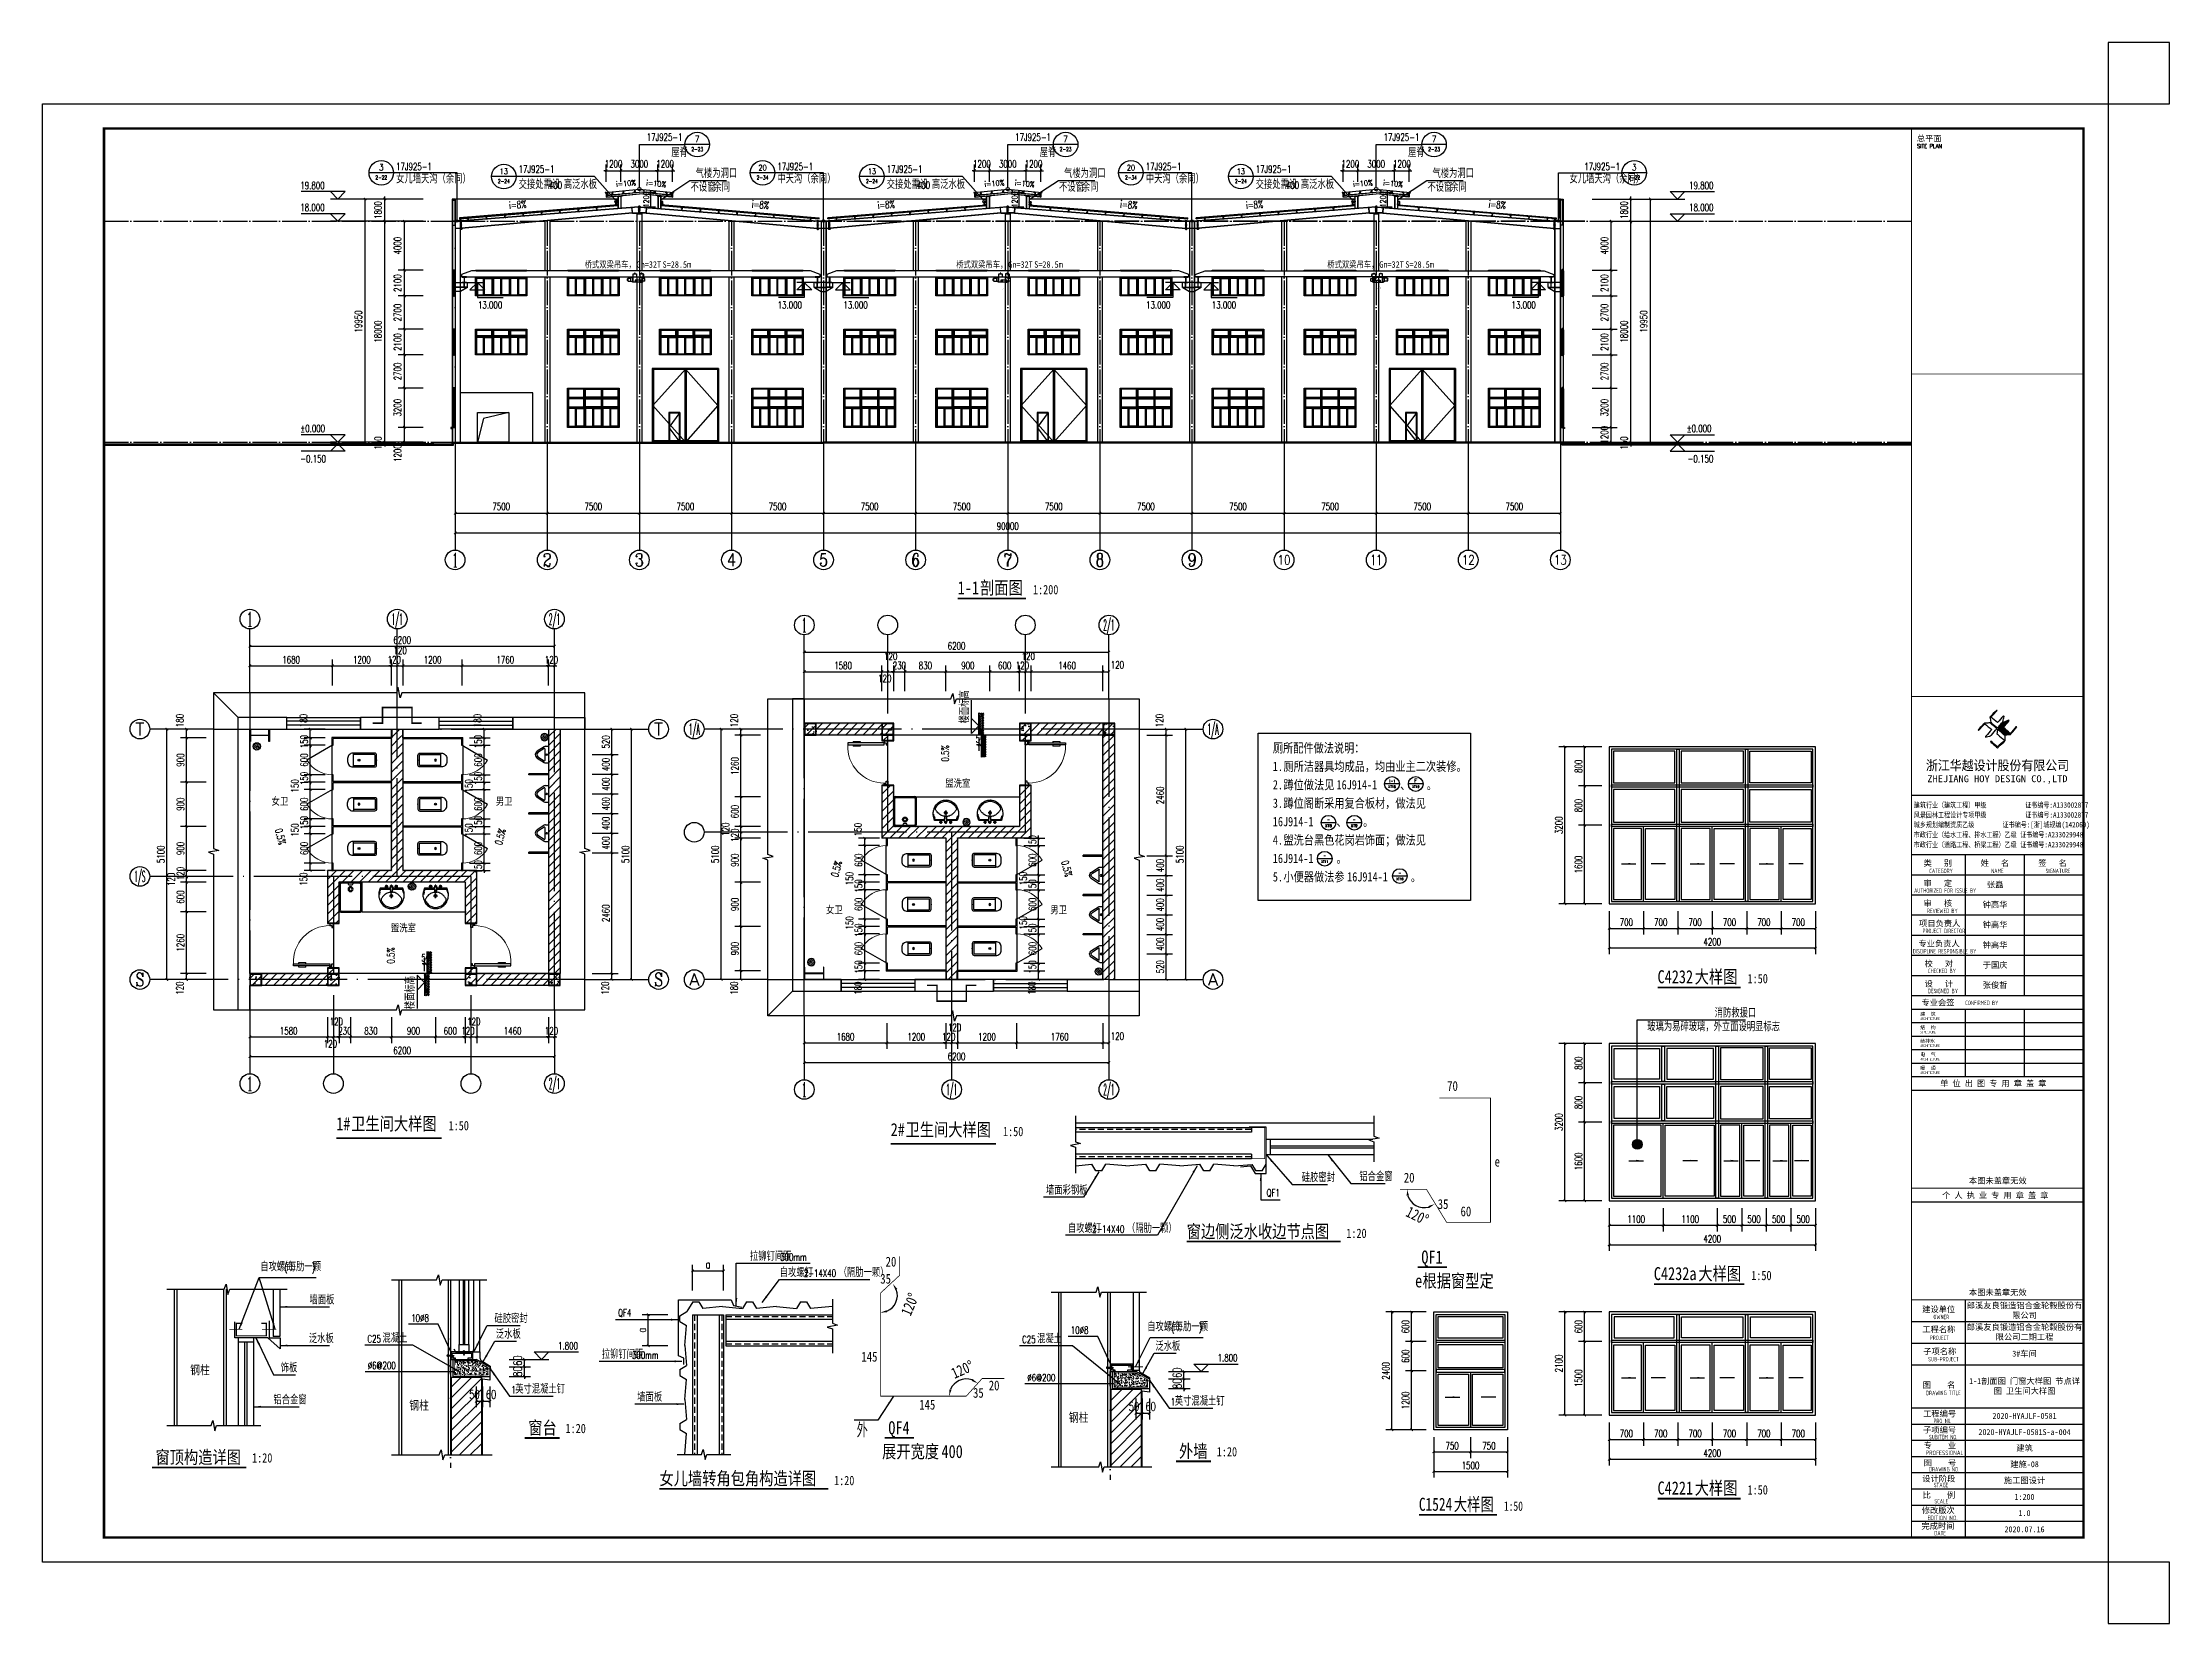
# Model space of a CAD drawing. Extents: x 14095202 to 14511487, y -1430609 to -90420.
# Drawn here: x 14338287 to 14511487, y -1404320 to -1275520 of the extents above; entities that cross this region are included whole.
import ezdxf
from ezdxf.enums import TextEntityAlignment as Align

# ---------------------------------------------------------------- set-up
doc = ezdxf.new("R2010")
doc.units = 0
doc.header["$LTSCALE"] = 1000
doc.header["$MEASUREMENT"] = 0
doc.linetypes.add('DOTE', pattern=[2.42, 2, -0.2, 0.02, -0.2])
doc.linetypes.add('HIDDEN', pattern=[0.375, 0.25, -0.125])
for name, color, linetype in [('06', 7, 'Continuous'), ('11', 3, 'Continuous'), ('AXIS', 3, 'Continuous'), ('AXIS_TEXT', 7, 'Continuous'), ('COLUMN', 2, 'Continuous'), ('C型钢', 6, 'Continuous'), ('DIM_ELEV', 3, 'Continuous'), ('DIM_IDEN', 3, 'Continuous'), ('DIM_LEAD', 3, 'Continuous'), ('DIM_SYMB', 3, 'Continuous'), ('DOTE', 1, 'DOTE'), ('LVTRY', 6, 'Continuous'), ('PUB_DIM', 3, 'Continuous'), ('PUB_HATCH', 8, 'Continuous'), ('PUB_TEXT', 7, 'Continuous'), ('PUB_TITLE', 4, 'Continuous'), ('PUB_WALL', 9, 'Continuous'), ('S_FLOOR', 2, 'Continuous'), ('TK', 4, 'Continuous'), ('WALL', 9, 'Continuous'), ('WALL-PARAPET', 6, 'Continuous'), ('WINDOW', 4, 'Continuous'), ('YS', 130, 'Continuous'), ('图层1', 8, 'Continuous'), ('填充', 251, 'Continuous'), ('彩板', 4, 'Continuous'), ('梁柱', 3, 'Continuous'), ('玻璃', 251, 'Continuous'), ('看线', 149, 'Continuous'), ('窗', 132, 'Continuous'), ('立面线条', 7, 'Continuous'), ('立面门窗', 157, 'Continuous')]:
    doc.layers.add(name, color=color, linetype=linetype)
doc.styles.add('-宋体', font='', dxfattribs={"width": 0.8})
doc.styles.add('_TCH_AXIS', font='COMPLEX', dxfattribs={"bigfont": 'GBCBIG'})
doc.styles.add('_TCH_DIM', font='SIMPLEX', dxfattribs={"bigfont": 'GBCBIG'})
doc.styles.add('_TCH_DIM_T3', font='SIMPLEX', dxfattribs={"width": 0.705882, "bigfont": 'GBCBIG'})
doc.styles.add('_TCH_LABEL', font='COMPLEX', dxfattribs={"bigfont": 'GBCBIG'})
doc.styles.add('COMPLEX', font='COMPLEX')
doc.styles.add('HT', font='simhei.ttf', dxfattribs={"width": 0.8})
doc.styles.add('ROMANS', font='romans', dxfattribs={"width": 0.65, "height": 231.275})
doc.styles.add('TESD', font='TSSDENG', dxfattribs={"width": 0.8, "bigfont": '!HZTXT'})
doc.styles.add('TK-LG-B', font='', dxfattribs={"width": 0.75})
doc.styles.add('TSSD_REIN', font='tssdeng.shx', dxfattribs={"width": 0.7, "bigfont": 'tssdchn.shx'})
doc.styles.add('YAYA', font='', dxfattribs={"width": 0.8, "height": 1})
doc.styles.add('图签宋体', font='', dxfattribs={"height": 300})
doc.styles.add('图签黑体', font='simhei.ttf', dxfattribs={"height": 550})
doc.styles.add('宋', font='', dxfattribs={"width": 0.8})
doc.styles.add('宋体', font='', dxfattribs={"width": 0.8})
doc.styles.get('-宋体').set_extended_font_data('SimSun')
doc.styles.get('TK-LG-B').set_extended_font_data('SimSun')
doc.styles.get('YAYA').set_extended_font_data('SimSun')
doc.styles.get('图签宋体').set_extended_font_data('NSimSun')
doc.styles.get('宋').set_extended_font_data('SimSun')
doc.styles.get('宋体').set_extended_font_data('SimSun')
doc.dimstyles.new('20&&100', dxfattribs={"dimtxt": 350, "dimasz": 100, "dimexe": 250, "dimexo": 300, "dimgap": 100, "dimtad": 1, "dimdec": 0, "dimlfac": 0.2, "dimzin": 0, "dimdsep": 46, "dimtxsty": '_TCH_DIM_T3', "dimblk": 'ARCHTICK', "dimcen": 0.09, "dimclrt": 7, "dimazin": 2, "dimtfac": 1, "dimtdec": 0, "dimtix": 1, "dimtmove": 2, "dimatfit": 3, "dimfxl": 0, "dimtolj": 1, "dimtzin": 0, "dimarcsym": 0})
doc.dimstyles.new('_TCH_ARCH&&100', dxfattribs={"dimtxt": 350, "dimasz": 100, "dimexe": 250, "dimexo": 300, "dimgap": 100, "dimtad": 1, "dimdec": 0, "dimzin": 0, "dimdsep": 46, "dimtxsty": '_TCH_DIM_T3', "dimblk": 'ARCHTICK', "dimcen": 0.09, "dimclrt": 7, "dimazin": 2, "dimtfac": 1, "dimtdec": 0, "dimtix": 1, "dimtmove": 2, "dimatfit": 3, "dimfxl": 0, "dimtolj": 1, "dimtzin": 0, "dimarcsym": 0})
doc.dimstyles.new('_TCH_ARCH&&150', dxfattribs={"dimtxt": 446.25, "dimasz": 150, "dimexe": 375, "dimexo": 450, "dimgap": 150, "dimtad": 1, "dimdec": 0, "dimzin": 0, "dimdsep": 46, "dimtxsty": '_TCH_DIM_T3', "dimblk": 'ARCHTICK', "dimcen": 0.09, "dimclrt": 7, "dimazin": 2, "dimtfac": 1, "dimtdec": 0, "dimtix": 1, "dimtmove": 2, "dimatfit": 3, "dimfxl": 0, "dimtolj": 1, "dimtzin": 0, "dimarcsym": 0})
doc.dimstyles.new('_TCH_ARCH&&200', dxfattribs={"dimtxt": 595, "dimasz": 200, "dimexe": 500, "dimexo": 600, "dimgap": 252.5, "dimtad": 1, "dimdec": 0, "dimzin": 0, "dimdsep": 46, "dimtxsty": '_TCH_DIM_T3', "dimblk": 'ARCHTICK', "dimcen": 0.09, "dimclrt": 7, "dimazin": 2, "dimtfac": 1, "dimtdec": 0, "dimtix": 1, "dimtmove": 2, "dimatfit": 3, "dimfxl": 0, "dimtolj": 1, "dimtzin": 0, "dimarcsym": 0})
doc.dimstyles.new('_TCH_ARCH&&50', dxfattribs={"dimtxt": 148.75, "dimasz": 50, "dimexe": 125, "dimexo": 150, "dimgap": 50, "dimtad": 1, "dimdec": 0, "dimzin": 0, "dimdsep": 46, "dimtxsty": '_TCH_DIM_T3', "dimblk": 'ARCHTICK', "dimcen": 0.09, "dimclrt": 7, "dimazin": 2, "dimtfac": 1, "dimtdec": 0, "dimtix": 1, "dimtmove": 2, "dimatfit": 3, "dimfxl": 0, "dimtolj": 1, "dimtzin": 0, "dimarcsym": 0})
pattern_1 = [(45, (0, 89.76), (-88.3884, 88.3884), [])]
pattern_2 = [(45, (0, 0), (-88.3883, 88.3883), []), (50, (0, 0), (358.63, -31.376), [37.5, -412.5]), (355, (0, 0), (-69.376, 376.096), [30, -330]), (100.4514, (29.9, -2.6), (289.255, 344.72), [31.87, -350.571]), (46.184, (0, 100), (533.62, -82.76), [56.25, -618.75]), (96.6356, (44.47, 93.1), (467.33, 487.06), [47.805, -525.856]), (351.184, (0, 100), (467.33, 487.06), [45, -495]), (21, (50, 75), (298.454, -201.309), [37.5, -412.5]), (326, (50, 75), (121.658, 362.575), [30, -330]), (71.4514, (74.87, 58.22), (420.111, 161.265), [31.87, -350.571]), (37.5, (0, 0), (6.08, 166.447), [0, -326, 0, -335, 0, -331.25]), (7.5, (0, 0), (131.5348, 197.206), [0, -191, 0, -318.5, 0, -126.25]), (327.5, (-111.5, 0), (266.9112, -11.2774), [0, -125, 0, -390, 0, -517.5]), (317.5, (-161.5, 0), (291.593, 50.0525), [0, -162.5, 0, -259, 0, -367.5])]
pattern_3 = [(50, (0, 0), (215.178, -18.8256), [22.5, -247.5]), (355, (0, 0), (-41.6254, 225.6576), [18, -198]), (100.4514, (17.93, -1.57), (173.553, 206.832), [19.122, -210.3426]), (46.1842, (0, 60), (320.172, -49.656), [33.75, -371.25]), (96.6356, (26.68, 55.86), (280.399, 292.235), [28.683, -315.514]), (351.184, (0, 60), (280.399, 292.236), [27, -297]), (21, (30, 45), (179.072, -120.7857), [22.5, -247.5]), (326, (30, 45), (72.9946, 217.545), [18, -198]), (71.4514, (44.92, 34.93), (252.067, 96.759), [19.122, -210.3426]), (37.5, (0, 0), (3.64796, 99.86816), [0, -195.6, 0, -201, 0, -198.75]), (7.5, (0, 0), (78.9209, 118.3235), [0, -114.6, 0, -191.1, 0, -75.75]), (327.5, (-66.9, 0), (160.1467, -6.76646), [0, -75, 0, -234, 0, -310.5]), (317.5, (-96.9, 0), (174.9559, 30.0315), [0, -97.5, 0, -155.4, 0, -220.5])]

msp = doc.modelspace()

# ---------------------------------------------------------------- texts
at = {"layer": 'PUB_TEXT'}
for s, height, style, width, p in [('17J925-1', 595, '_TCH_LABEL', 0.705882, (14387490.4, -1283528.6)), ('17J925-1', 595, '_TCH_LABEL', 0.705882, (14417490.4, -1283528.6)), ('17J925-1', 595, '_TCH_LABEL', 0.705882, (14447490.4, -1283528.6)), ('19.800', 595, '_TCH_DIM', 0.705882, (14359278.5, -1287461.2)), ('17J925-1', 595, '_TCH_DIM', 0.705882, (14367081.7, -1285927)), ('17J925-1', 595, '_TCH_LABEL', 0.705882, (14377059.4, -1286135.9)), ('400', 595, '_TCH_LABEL', 0.705882, (14379516.8, -1287439.9)), ('17J925-1', 595, '_TCH_DIM', 0.705882, (14398128.2, -1285926.7)), ('17J925-1', 595, '_TCH_LABEL', 0.705882, (14407031.2, -1286135.9)), ('400', 595, '_TCH_LABEL', 0.705882, (14409488.7, -1287439.9)), ('17J925-1', 595, '_TCH_DIM', 0.705882, (14428128.2, -1285926.7)), ('17J925-1', 595, '_TCH_LABEL', 0.705882, (14437077.7, -1286135.9)), ('400', 595, '_TCH_LABEL', 0.705882, (14439535.1, -1287439.9)), ('17J925-1', 595, '_TCH_DIM', 0.705882, (14463832, -1285927)), ('19.800', 595, '_TCH_DIM', 0.705882, (14472375.2, -1287461.2)), ('18.000', 595, '_TCH_DIM', 0.705882, (14359278.5, -1289261.2)), ('18.000', 595, '_TCH_DIM', 0.705882, (14472375.2, -1289261.2)), ('桥式双梁吊车，', 531.65, '宋', 0.8, (14382427.2, -1293871.2)), ('Gn=32T', 531.65, '宋', 0.8, (14386661.5, -1293871.2)), ('S=28.5m', 531.65, '宋', 0.8, (14388778.6, -1293871.2)), ('桥式双梁吊车，', 531.65, '宋', 0.8, (14412689.5, -1293871.2)), ('Gn=32T', 531.65, '宋', 0.8, (14416923.7, -1293871.2)), ('S=28.5m', 531.65, '宋', 0.8, (14419040.9, -1293871.2)), ('桥式双梁吊车，', 531.65, '宋', 0.8, (14442906.3, -1293871.2)), ('Gn=32T', 531.65, '宋', 0.8, (14447140.6, -1293871.2)), ('S=28.5m', 531.65, '宋', 0.8, (14449257.7, -1293871.2)), ('13.000', 595, '_TCH_DIM', 0.705882, (14373743.3, -1297202.2)), ('13.000', 595, '_TCH_DIM', 0.705882, (14398150.4, -1297202.2)), ('13.000', 595, '_TCH_DIM', 0.705882, (14403503.3, -1297202.2)), ('13.000', 595, '_TCH_DIM', 0.705882, (14428150.4, -1297202.2)), ('13.000', 595, '_TCH_DIM', 0.705882, (14433503.3, -1297202.2)), ('13.000', 595, '_TCH_DIM', 0.705882, (14457910.4, -1297202.2)), ('%%P0.000', 595, '_TCH_DIM', 0.705882, (14359278.5, -1307261.2)), ('%%P0.000', 595, '_TCH_DIM', 0.705882, (14472175.2, -1307261.2)), ('-0.150', 595, '_TCH_DIM', 0.705882, (14359278.5, -1309731.2)), ('-0.150', 595, '_TCH_DIM', 0.705882, (14472255.2, -1309731.2)), ('1-1', 1063.29, 'YAYA', 0.8, (14412813.5, -1320471.2)), ('剖面图', 1063.29, 'YAYA', 0.8, (14414628.2, -1320471.2)), ('1:200', 759.49, 'YAYA', 0.8, (14418941.6, -1320471.2))]:
    msp.add_text(s, height=height, dxfattribs=dict(at, style=style, width=width)).set_placement(p)
at = {"layer": 'PUB_TEXT', "style": '_TCH_LABEL'}
for s, height, width, p, p2 in [('7', 517, 1.372981, (14391409.2, -1283645.3), (14391791.7, -1283645.3)), ('7', 517, 1.372981, (14421409.2, -1283645.3), (14421791.7, -1283645.3)), ('7', 517, 1.372981, (14451409.2, -1283645.3), (14451791.7, -1283645.3)), ('2-23', 327.82, 1.090328, (14391120.9, -1284378.8), (14392080, -1284378.8)), ('2-23', 327.82, 1.090328, (14421120.9, -1284378.8), (14422080, -1284378.8)), ('2-23', 327.82, 1.090328, (14451120.9, -1284378.8), (14452080, -1284378.8)), ('2-22', 325.41, 1.102933, (14365390.1, -1286682.8), (14366353.2, -1286682.8)), ('3', 517.6, 1.35729, (14365682.4, -1285951.3), (14366060.9, -1285951.3)), ('2-24', 325.41, 1.087177, (14375367.9, -1286984.3), (14376330.9, -1286984.3)), ('13', 454.21, 1.247935, (14375517.2, -1286242.9), (14376181.6, -1286242.9)), ('2-34', 327.82, 1.074752, (14396438.7, -1286684.4), (14397397.8, -1286684.4)), ('20', 454.21, 1.144845, (14396586, -1285941.2), (14397250.4, -1285941.2)), ('2-24', 325.41, 1.087177, (14405339.7, -1286984.3), (14406302.7, -1286984.3)), ('13', 454.21, 1.247935, (14405489, -1286242.9), (14406153.4, -1286242.9)), ('2-34', 327.82, 1.074752, (14426438.7, -1286684.4), (14427397.8, -1286684.4)), ('20', 454.21, 1.144845, (14426586, -1285941.2), (14427250.4, -1285941.2)), ('2-24', 325.41, 1.087177, (14435386.2, -1286984.3), (14436349.2, -1286984.3)), ('13', 454.21, 1.247935, (14435535.5, -1286242.9), (14436199.9, -1286242.9)), ('2-22', 325.41, 1.102933, (14467420.5, -1286682.8), (14468383.6, -1286682.8)), ('3', 517.6, 1.35729, (14467712.8, -1285951.3), (14468091.3, -1285951.3))]:
    msp.add_text(s, height=height, dxfattribs=dict(at, width=width)).set_placement(p, p2, align=Align.FIT)
at = {"layer": 'PUB_TEXT'}
for s, style, p in [('屋脊', '_TCH_LABEL', (14389489.4, -1284832.6)), ('屋脊', '_TCH_LABEL', (14419489.4, -1284832.6)), ('屋脊', '_TCH_LABEL', (14449489.4, -1284832.6)), ('女儿墙天沟（余同）', '_TCH_DIM', (14367081.7, -1286987.4)), ('交接处需设', '_TCH_LABEL', (14377059.4, -1287439.9)), ('高泛水板', '_TCH_LABEL', (14380736.8, -1287439.9)), ('气楼为洞口', '_TCH_DIM', (14391473.2, -1286542.9)), ('中天沟（余同）', '_TCH_DIM', (14398128.2, -1286979.7)), ('交接处需设', '_TCH_LABEL', (14407031.2, -1287439.9)), ('高泛水板', '_TCH_LABEL', (14410708.7, -1287439.9)), ('气楼为洞口', '_TCH_DIM', (14421473.2, -1286542.9)), ('中天沟（余同）', '_TCH_DIM', (14428128.2, -1286979.7)), ('交接处需设', '_TCH_LABEL', (14437077.7, -1287439.9)), ('高泛水板', '_TCH_LABEL', (14440755.1, -1287439.9)), ('气楼为洞口', '_TCH_DIM', (14451473.2, -1286542.9)), ('女儿墙天沟（余同）', '_TCH_DIM', (14462628.3, -1286987.4)), ('不设窗', '_TCH_DIM', (14391063.5, -1287662.9)), ('余同', '_TCH_DIM', (14392917.9, -1287662.9)), ('不设窗', '_TCH_DIM', (14421063.5, -1287662.9)), ('余同', '_TCH_DIM', (14422917.9, -1287662.9)), ('不设窗', '_TCH_DIM', (14451063.5, -1287662.9)), ('余同', '_TCH_DIM', (14452917.9, -1287662.9))]:
    msp.add_text(s, height=675.18, dxfattribs=dict(at, style=style)).set_placement(p)
at = {"layer": 'PUB_TEXT', "style": '_TCH_DIM', "width": 0.705882}
for s, height, rotation, p in [('i=10%', 446.25, 4.504963, (14385016.4, -1287280.3)), ('i=10%', 446.25, 355.495037, (14387441.9, -1287176.6)), ('i=10%', 446.25, 4.504963, (14415016.4, -1287280.3)), ('i=10%', 446.25, 355.495037, (14417441.9, -1287176.6)), ('i=10%', 446.25, 4.504963, (14445016.4, -1287280.3)), ('i=10%', 446.25, 355.495037, (14447441.9, -1287176.6)), ('i=8%', 595, 4.504963, (14376308.6, -1289087.4)), ('i=8%', 595, 355.495037, (14396029.5, -1288974.3)), ('i=8%', 595, 4.504963, (14406308.6, -1289087.4)), ('i=8%', 595, 355.495037, (14426029.5, -1288974.3)), ('i=8%', 595, 4.504963, (14436308.6, -1289087.4)), ('i=8%', 595, 355.495037, (14456029.5, -1288974.3))]:
    msp.add_text(s, height=height, rotation=rotation, dxfattribs=at).set_placement(p)

# ---------------------------------------------------------------- blocks, each defined once
blk = doc.blocks.new('A$C6E6B7AEC')
at = {"layer": 'YS'}
for p, q in [((0, 0), (0, 75)), ((0, 75), (20, 75)), ((2, 2), (2, 72)), ((2, 72), (20, 72)), ((198, 2), (2, 2)), ((20, 72), (20, 75)), ((180, 75), (200, 75)), ((180, 72), (180, 75)), ((180, 72), (198, 72)), ((198, 72), (198, 2)), ((200, 75), (200, 0)), ((200, 0), (0, 0))]:
    blk.add_line(p, q, dxfattribs=at)
blk = doc.blocks.new('A$C25862AEB')
at = {"layer": 'YS'}
for p, q in [((200, 75), (0, 75)), ((0, 75), (0, 0)), ((0, 0), (20, 0)), ((198, 72), (2, 72)), ((2, 72), (2, 2)), ((2, 2), (20, 2)), ((205, 81), (5, 81)), ((5, 81), (5, 75)), ((205, 75), (5, 75)), ((20, 2), (20, 0)), ((180, 2), (198, 2)), ((180, 2), (180, 0)), ((180, 0), (200, 0)), ((198, 2), (198, 72)), ((200, 0), (200, 75))]:
    blk.add_line(p, q, dxfattribs=at)
blk = doc.blocks.new('A$C6EE6551E')
at = {"layer": 'COLUMN'}
blk.add_hatch(color=256, dxfattribs=at).paths.add_polyline_path([(5, 195), (75, 200), (77, 175), (82, 175), (80, 205), (0, 200), (13, 0), (93, 5), (91, 35), (86, 35), (88, 10), (18, 5)])
blk.add_lwpolyline([(93, 5), (13, 0), (0, 200), (80, 205), (82, 175), (77, 175), (75, 200), (5, 195), (18, 5), (88, 10), (86, 35), (91, 35)], close=True, dxfattribs=at)
blk = doc.blocks.new('A$C53AF4E09')
at = {"layer": 'COLUMN'}
blk.add_hatch(color=256, dxfattribs=at).paths.add_polyline_path([(350, 450), (0, 450), (0, 440), (170, 440), (170, 10), (0, 10), (0, 0), (350, 0), (350, 10), (180, 10), (180, 440), (350, 440)])
blk.add_lwpolyline([(0, 440), (0, 450), (350, 450), (350, 440), (180, 440), (180, 10), (350, 10), (350, 0), (0, 0), (0, 10), (170, 10), (170, 440)], close=True, dxfattribs=at)
blk = doc.blocks.new('A$C1CF62CEA')
at = {"color": 7}
for p, q in [((47, 913), (0, 867)), ((0, 723), (0, 867)), ((47, 677), (0, 723)), ((47, 677), (47, 913)), ((47, 913), (282, 913)), ((47, 677), (282, 677)), ((424, 1007), (282, 913)), ((282, 677), (282, 913)), ((424, 583), (282, 677)), ((1012, 1007), (424, 1007)), ((424, 583), (424, 1007)), ((1247, 583), (424, 583)), ((448, 1264), (731, 1264)), ((448, 1007), (448, 1264)), ((448, 599), (448, 1007)), ((679, 599), (448, 599)), ((679, 744), (632, 744)), ((632, 744), (632, 599)), ((718, 779), (679, 756)), ((679, 756), (679, 583)), ((718, 779), (718, 583)), ((1110, 756), (718, 756)), ((718, 756), (718, 599)), ((1012, 599), (718, 599)), ((731, 1264), (731, 1007)), ((1279, 1264), (1012, 1264)), ((1012, 1264), (1012, 1007)), ((1012, 1007), (1279, 1007)), ((1012, 756), (1012, 1007)), ((1012, 975), (1247, 975)), ((1012, 599), (1110, 599)), ((1110, 599), (1110, 756)), ((1247, 583), (1247, 975)), ((1404, 897), (1247, 897)), ((1404, 662), (1247, 662)), ((1279, 1007), (1279, 1264)), ((1279, 1264), (1318, 1226)), ((1279, 1007), (1318, 1044)), ((1318, 1044), (1318, 1226)), ((1404, 662), (1404, 897))]:
    blk.add_line(p, q, dxfattribs=at)
at = {"color": 7, "linetype": 'ByBlock', "const_width": 7.84}
blk.add_lwpolyline([(830, 116, -2.4142136), (718, 227), (718, 583)], format="xyb", dxfattribs=at)
at = {"color": 7, "extrusion": (0, 0, -1)}
for centre in [(589, 1299), (1145, 1299)]:
    blk.add_ellipse(centre, major_axis=(24.4, 24.4), ratio=1, start_param=3.9269908, end_param=10.2101761, dxfattribs=at)
blk = doc.blocks.new('_ArchTick')
at = {"color": 0, "linetype": 'ByBlock', "const_width": 0.4}
blk.add_lwpolyline([(-0.5, -0.5), (0.5, 0.5)], dxfattribs=at)
blk = doc.blocks.new('*D1075')
at = {"layer": 'Defpoints', "color": 0}
for p in [(1112, 1744), (5312, 1744), (5312, 844)]:
    blk.add_point(p, dxfattribs=at)
at = {"layer": 'PUB_DIM', "color": 0, "lineweight": -2}
for p, q in [((1112, 1594), (1112, 719)), ((5312, 1594), (5312, 719)), ((1112, 844), (5312, 844))]:
    blk.add_line(p, q, dxfattribs=at)
at = {"layer": 'PUB_DIM', "color": 0, "lineweight": -2, "xscale": 50, "yscale": 50, "zscale": 50, "rotation": 180}
blk.add_blockref('_ArchTick', (1112, 844), dxfattribs=at)
at = {"layer": 'PUB_DIM', "color": 0, "lineweight": -2, "xscale": 50, "yscale": 50, "zscale": 50}
blk.add_blockref('_ArchTick', (5312, 844), dxfattribs=at)
at = {"layer": 'PUB_DIM', "color": 7, "insert": (3212, 968), "char_height": 148.8, "attachment_point": 5, "style": '_TCH_DIM_T3'}
blk.add_mtext('\\A1;4200', dxfattribs=at)
blk = doc.blocks.new('*D1076')
at = {"layer": 'Defpoints', "color": 0}
for p in [(1112, 1744), (1812, 1744), (1812, 1244)]:
    blk.add_point(p, dxfattribs=at)
at = {"layer": 'PUB_DIM', "color": 0, "lineweight": -2}
for p, q in [((1112, 1594), (1112, 1119)), ((1812, 1594), (1812, 1119)), ((1112, 1244), (1812, 1244))]:
    blk.add_line(p, q, dxfattribs=at)
at = {"layer": 'PUB_DIM', "color": 0, "lineweight": -2, "xscale": 50, "yscale": 50, "zscale": 50, "rotation": 180}
blk.add_blockref('_ArchTick', (1112, 1244), dxfattribs=at)
at = {"layer": 'PUB_DIM', "color": 0, "lineweight": -2, "xscale": 50, "yscale": 50, "zscale": 50}
blk.add_blockref('_ArchTick', (1812, 1244), dxfattribs=at)
at = {"layer": 'PUB_DIM', "color": 7, "insert": (1462, 1368), "char_height": 148.8, "attachment_point": 5, "style": '_TCH_DIM_T3'}
blk.add_mtext('\\A1;700', dxfattribs=at)
blk = doc.blocks.new('*D1077')
at = {"layer": 'Defpoints', "color": 0}
for p in [(1812, 1744), (2512, 1744), (2512, 1244)]:
    blk.add_point(p, dxfattribs=at)
at = {"layer": 'PUB_DIM', "color": 0, "lineweight": -2}
for p, q in [((1812, 1594), (1812, 1119)), ((2512, 1594), (2512, 1119)), ((1812, 1244), (2512, 1244))]:
    blk.add_line(p, q, dxfattribs=at)
at = {"layer": 'PUB_DIM', "color": 0, "lineweight": -2, "xscale": 50, "yscale": 50, "zscale": 50, "rotation": 180}
blk.add_blockref('_ArchTick', (1812, 1244), dxfattribs=at)
at = {"layer": 'PUB_DIM', "color": 0, "lineweight": -2, "xscale": 50, "yscale": 50, "zscale": 50}
blk.add_blockref('_ArchTick', (2512, 1244), dxfattribs=at)
at = {"layer": 'PUB_DIM', "color": 7, "insert": (2162, 1368), "char_height": 148.8, "attachment_point": 5, "style": '_TCH_DIM_T3'}
blk.add_mtext('\\A1;700', dxfattribs=at)
blk = doc.blocks.new('*D1078')
at = {"layer": 'Defpoints', "color": 0}
for p in [(2512, 1744), (3212, 1744), (3212, 1244)]:
    blk.add_point(p, dxfattribs=at)
at = {"layer": 'PUB_DIM', "color": 0, "lineweight": -2}
for p, q in [((2512, 1594), (2512, 1119)), ((3212, 1594), (3212, 1119)), ((2512, 1244), (3212, 1244))]:
    blk.add_line(p, q, dxfattribs=at)
at = {"layer": 'PUB_DIM', "color": 0, "lineweight": -2, "xscale": 50, "yscale": 50, "zscale": 50, "rotation": 180}
blk.add_blockref('_ArchTick', (2512, 1244), dxfattribs=at)
at = {"layer": 'PUB_DIM', "color": 0, "lineweight": -2, "xscale": 50, "yscale": 50, "zscale": 50}
blk.add_blockref('_ArchTick', (3212, 1244), dxfattribs=at)
at = {"layer": 'PUB_DIM', "color": 7, "insert": (2862, 1368), "char_height": 148.8, "attachment_point": 5, "style": '_TCH_DIM_T3'}
blk.add_mtext('\\A1;700', dxfattribs=at)
blk = doc.blocks.new('*D1079')
at = {"layer": 'Defpoints', "color": 0}
for p in [(3212, 1744), (3912, 1744), (3912, 1244)]:
    blk.add_point(p, dxfattribs=at)
at = {"layer": 'PUB_DIM', "color": 0, "lineweight": -2}
for p, q in [((3212, 1594), (3212, 1119)), ((3912, 1594), (3912, 1119)), ((3212, 1244), (3912, 1244))]:
    blk.add_line(p, q, dxfattribs=at)
at = {"layer": 'PUB_DIM', "color": 0, "lineweight": -2, "xscale": 50, "yscale": 50, "zscale": 50, "rotation": 180}
blk.add_blockref('_ArchTick', (3212, 1244), dxfattribs=at)
at = {"layer": 'PUB_DIM', "color": 0, "lineweight": -2, "xscale": 50, "yscale": 50, "zscale": 50}
blk.add_blockref('_ArchTick', (3912, 1244), dxfattribs=at)
at = {"layer": 'PUB_DIM', "color": 7, "insert": (3562, 1368), "char_height": 148.8, "attachment_point": 5, "style": '_TCH_DIM_T3'}
blk.add_mtext('\\A1;700', dxfattribs=at)
blk = doc.blocks.new('*D1080')
at = {"layer": 'Defpoints', "color": 0}
for p in [(3912, 1744), (4612, 1744), (4612, 1244)]:
    blk.add_point(p, dxfattribs=at)
at = {"layer": 'PUB_DIM', "color": 0, "lineweight": -2}
for p, q in [((3912, 1594), (3912, 1119)), ((4612, 1594), (4612, 1119)), ((3912, 1244), (4612, 1244))]:
    blk.add_line(p, q, dxfattribs=at)
at = {"layer": 'PUB_DIM', "color": 0, "lineweight": -2, "xscale": 50, "yscale": 50, "zscale": 50, "rotation": 180}
blk.add_blockref('_ArchTick', (3912, 1244), dxfattribs=at)
at = {"layer": 'PUB_DIM', "color": 0, "lineweight": -2, "xscale": 50, "yscale": 50, "zscale": 50}
blk.add_blockref('_ArchTick', (4612, 1244), dxfattribs=at)
at = {"layer": 'PUB_DIM', "color": 7, "insert": (4262, 1368), "char_height": 148.8, "attachment_point": 5, "style": '_TCH_DIM_T3'}
blk.add_mtext('\\A1;700', dxfattribs=at)
blk = doc.blocks.new('*D1081')
at = {"layer": 'Defpoints', "color": 0}
for p in [(4612, 1744), (5312, 1744), (5312, 1244)]:
    blk.add_point(p, dxfattribs=at)
at = {"layer": 'PUB_DIM', "color": 0, "lineweight": -2}
for p, q in [((4612, 1594), (4612, 1119)), ((5312, 1594), (5312, 1119)), ((4612, 1244), (5312, 1244))]:
    blk.add_line(p, q, dxfattribs=at)
at = {"layer": 'PUB_DIM', "color": 0, "lineweight": -2, "xscale": 50, "yscale": 50, "zscale": 50, "rotation": 180}
blk.add_blockref('_ArchTick', (4612, 1244), dxfattribs=at)
at = {"layer": 'PUB_DIM', "color": 0, "lineweight": -2, "xscale": 50, "yscale": 50, "zscale": 50}
blk.add_blockref('_ArchTick', (5312, 1244), dxfattribs=at)
at = {"layer": 'PUB_DIM', "color": 7, "insert": (4962, 1368), "char_height": 148.8, "attachment_point": 5, "style": '_TCH_DIM_T3'}
blk.add_mtext('\\A1;700', dxfattribs=at)
blk = doc.blocks.new('*D1082')
at = {"layer": 'Defpoints', "color": 0}
for p in [(212, 4944), (1112, 4944), (1112, 1744)]:
    blk.add_point(p, dxfattribs=at)
at = {"layer": 'PUB_DIM', "color": 0, "lineweight": -2}
for p, q in [((962, 4944), (87, 4944)), ((212, 1744), (212, 4944)), ((962, 1744), (87, 1744))]:
    blk.add_line(p, q, dxfattribs=at)
at = {"layer": 'PUB_DIM', "color": 0, "lineweight": -2, "xscale": 50, "yscale": 50, "zscale": 50}
for p, rotation in [((212, 4944), 90), ((212, 1744), 270)]:
    blk.add_blockref('_ArchTick', p, dxfattribs=dict(at, rotation=rotation))
at = {"layer": 'PUB_DIM', "color": 7, "insert": (88, 3344), "char_height": 148.8, "attachment_point": 5, "rotation": 90, "style": '_TCH_DIM_T3'}
blk.add_mtext('\\A1;3200', dxfattribs=at)
blk = doc.blocks.new('*D1083')
at = {"layer": 'Defpoints', "color": 0}
for p in [(612, 3344), (1112, 3344), (1112, 1744)]:
    blk.add_point(p, dxfattribs=at)
at = {"layer": 'PUB_DIM', "color": 0, "lineweight": -2}
for p, q in [((962, 3344), (487, 3344)), ((612, 1744), (612, 3344)), ((962, 1744), (487, 1744))]:
    blk.add_line(p, q, dxfattribs=at)
at = {"layer": 'PUB_DIM', "color": 0, "lineweight": -2, "xscale": 50, "yscale": 50, "zscale": 50}
for p, rotation in [((612, 3344), 90), ((612, 1744), 270)]:
    blk.add_blockref('_ArchTick', p, dxfattribs=dict(at, rotation=rotation))
at = {"layer": 'PUB_DIM', "color": 7, "insert": (488, 2544), "char_height": 148.8, "attachment_point": 5, "rotation": 90, "style": '_TCH_DIM_T3'}
blk.add_mtext('\\A1;1600', dxfattribs=at)
blk = doc.blocks.new('*D1084')
at = {"layer": 'Defpoints', "color": 0}
for p in [(612, 4144), (1112, 4144), (1112, 3344)]:
    blk.add_point(p, dxfattribs=at)
at = {"layer": 'PUB_DIM', "color": 0, "lineweight": -2}
for p, q in [((962, 4144), (487, 4144)), ((612, 3344), (612, 4144)), ((962, 3344), (487, 3344))]:
    blk.add_line(p, q, dxfattribs=at)
at = {"layer": 'PUB_DIM', "color": 0, "lineweight": -2, "xscale": 50, "yscale": 50, "zscale": 50}
for p, rotation in [((612, 4144), 90), ((612, 3344), 270)]:
    blk.add_blockref('_ArchTick', p, dxfattribs=dict(at, rotation=rotation))
at = {"layer": 'PUB_DIM', "color": 7, "insert": (488, 3744), "char_height": 148.8, "attachment_point": 5, "rotation": 90, "style": '_TCH_DIM_T3'}
blk.add_mtext('\\A1;800', dxfattribs=at)
blk = doc.blocks.new('*D1085')
at = {"layer": 'Defpoints', "color": 0}
for p in [(612, 4944), (1112, 4944), (1112, 4144)]:
    blk.add_point(p, dxfattribs=at)
at = {"layer": 'PUB_DIM', "color": 0, "lineweight": -2}
for p, q in [((962, 4944), (487, 4944)), ((612, 4144), (612, 4944)), ((962, 4144), (487, 4144))]:
    blk.add_line(p, q, dxfattribs=at)
at = {"layer": 'PUB_DIM', "color": 0, "lineweight": -2, "xscale": 50, "yscale": 50, "zscale": 50}
for p, rotation in [((612, 4944), 90), ((612, 4144), 270)]:
    blk.add_blockref('_ArchTick', p, dxfattribs=dict(at, rotation=rotation))
at = {"layer": 'PUB_DIM', "color": 7, "insert": (488, 4544), "char_height": 148.8, "attachment_point": 5, "rotation": 90, "style": '_TCH_DIM_T3'}
blk.add_mtext('\\A1;800', dxfattribs=at)
blk = doc.blocks.new('*D1086')
at = {"layer": 'Defpoints', "color": 0}
for p in [(1112, 1744), (5312, 1744), (5312, 844)]:
    blk.add_point(p, dxfattribs=at)
at = {"layer": 'PUB_DIM', "color": 0, "lineweight": -2}
for p, q in [((1112, 1594), (1112, 719)), ((5312, 1594), (5312, 719)), ((1112, 844), (5312, 844))]:
    blk.add_line(p, q, dxfattribs=at)
at = {"layer": 'PUB_DIM', "color": 0, "lineweight": -2, "xscale": 50, "yscale": 50, "zscale": 50, "rotation": 180}
blk.add_blockref('_ArchTick', (1112, 844), dxfattribs=at)
at = {"layer": 'PUB_DIM', "color": 0, "lineweight": -2, "xscale": 50, "yscale": 50, "zscale": 50}
blk.add_blockref('_ArchTick', (5312, 844), dxfattribs=at)
at = {"layer": 'PUB_DIM', "color": 7, "insert": (3212, 968), "char_height": 148.8, "attachment_point": 5, "style": '_TCH_DIM_T3'}
blk.add_mtext('\\A1;4200', dxfattribs=at)
blk = doc.blocks.new('*D1087')
at = {"layer": 'Defpoints', "color": 0}
for p in [(1112, 1744), (2212, 1744), (2212, 1244)]:
    blk.add_point(p, dxfattribs=at)
at = {"layer": 'PUB_DIM', "color": 0, "lineweight": -2}
for p, q in [((1112, 1594), (1112, 1119)), ((2212, 1594), (2212, 1119)), ((1112, 1244), (2212, 1244))]:
    blk.add_line(p, q, dxfattribs=at)
at = {"layer": 'PUB_DIM', "color": 0, "lineweight": -2, "xscale": 50, "yscale": 50, "zscale": 50, "rotation": 180}
blk.add_blockref('_ArchTick', (1112, 1244), dxfattribs=at)
at = {"layer": 'PUB_DIM', "color": 0, "lineweight": -2, "xscale": 50, "yscale": 50, "zscale": 50}
blk.add_blockref('_ArchTick', (2212, 1244), dxfattribs=at)
at = {"layer": 'PUB_DIM', "color": 7, "insert": (1662, 1368), "char_height": 148.8, "attachment_point": 5, "style": '_TCH_DIM_T3'}
blk.add_mtext('\\A1;1100', dxfattribs=at)
blk = doc.blocks.new('*D1088')
at = {"layer": 'Defpoints', "color": 0}
for p in [(2212, 1744), (3312, 1744), (3312, 1244)]:
    blk.add_point(p, dxfattribs=at)
at = {"layer": 'PUB_DIM', "color": 0, "lineweight": -2}
for p, q in [((2212, 1594), (2212, 1119)), ((3312, 1594), (3312, 1119)), ((2212, 1244), (3312, 1244))]:
    blk.add_line(p, q, dxfattribs=at)
at = {"layer": 'PUB_DIM', "color": 0, "lineweight": -2, "xscale": 50, "yscale": 50, "zscale": 50, "rotation": 180}
blk.add_blockref('_ArchTick', (2212, 1244), dxfattribs=at)
at = {"layer": 'PUB_DIM', "color": 0, "lineweight": -2, "xscale": 50, "yscale": 50, "zscale": 50}
blk.add_blockref('_ArchTick', (3312, 1244), dxfattribs=at)
at = {"layer": 'PUB_DIM', "color": 7, "insert": (2762, 1368), "char_height": 148.8, "attachment_point": 5, "style": '_TCH_DIM_T3'}
blk.add_mtext('\\A1;1100', dxfattribs=at)
blk = doc.blocks.new('*D1089')
at = {"layer": 'Defpoints', "color": 0}
for p in [(3312, 1744), (3812, 1744), (3812, 1244)]:
    blk.add_point(p, dxfattribs=at)
at = {"layer": 'PUB_DIM', "color": 0, "lineweight": -2}
for p, q in [((3312, 1594), (3312, 1119)), ((3812, 1594), (3812, 1119)), ((3312, 1244), (3812, 1244))]:
    blk.add_line(p, q, dxfattribs=at)
at = {"layer": 'PUB_DIM', "color": 0, "lineweight": -2, "xscale": 50, "yscale": 50, "zscale": 50, "rotation": 180}
blk.add_blockref('_ArchTick', (3312, 1244), dxfattribs=at)
at = {"layer": 'PUB_DIM', "color": 0, "lineweight": -2, "xscale": 50, "yscale": 50, "zscale": 50}
blk.add_blockref('_ArchTick', (3812, 1244), dxfattribs=at)
at = {"layer": 'PUB_DIM', "color": 7, "insert": (3562, 1368), "char_height": 148.8, "attachment_point": 5, "style": '_TCH_DIM_T3'}
blk.add_mtext('\\A1;500', dxfattribs=at)
blk = doc.blocks.new('*D1090')
at = {"layer": 'Defpoints', "color": 0}
for p in [(3812, 1744), (4312, 1744), (4312, 1244)]:
    blk.add_point(p, dxfattribs=at)
at = {"layer": 'PUB_DIM', "color": 0, "lineweight": -2}
for p, q in [((3812, 1594), (3812, 1119)), ((4312, 1594), (4312, 1119)), ((3812, 1244), (4312, 1244))]:
    blk.add_line(p, q, dxfattribs=at)
at = {"layer": 'PUB_DIM', "color": 0, "lineweight": -2, "xscale": 50, "yscale": 50, "zscale": 50, "rotation": 180}
blk.add_blockref('_ArchTick', (3812, 1244), dxfattribs=at)
at = {"layer": 'PUB_DIM', "color": 0, "lineweight": -2, "xscale": 50, "yscale": 50, "zscale": 50}
blk.add_blockref('_ArchTick', (4312, 1244), dxfattribs=at)
at = {"layer": 'PUB_DIM', "color": 7, "insert": (4062, 1368), "char_height": 148.8, "attachment_point": 5, "style": '_TCH_DIM_T3'}
blk.add_mtext('\\A1;500', dxfattribs=at)
blk = doc.blocks.new('*D1091')
at = {"layer": 'Defpoints', "color": 0}
for p in [(4312, 1744), (4812, 1744), (4812, 1244)]:
    blk.add_point(p, dxfattribs=at)
at = {"layer": 'PUB_DIM', "color": 0, "lineweight": -2}
for p, q in [((4312, 1594), (4312, 1119)), ((4812, 1594), (4812, 1119)), ((4312, 1244), (4812, 1244))]:
    blk.add_line(p, q, dxfattribs=at)
at = {"layer": 'PUB_DIM', "color": 0, "lineweight": -2, "xscale": 50, "yscale": 50, "zscale": 50, "rotation": 180}
blk.add_blockref('_ArchTick', (4312, 1244), dxfattribs=at)
at = {"layer": 'PUB_DIM', "color": 0, "lineweight": -2, "xscale": 50, "yscale": 50, "zscale": 50}
blk.add_blockref('_ArchTick', (4812, 1244), dxfattribs=at)
at = {"layer": 'PUB_DIM', "color": 7, "insert": (4562, 1368), "char_height": 148.8, "attachment_point": 5, "style": '_TCH_DIM_T3'}
blk.add_mtext('\\A1;500', dxfattribs=at)
blk = doc.blocks.new('*D1092')
at = {"layer": 'Defpoints', "color": 0}
for p in [(4812, 1744), (5312, 1744), (5312, 1244)]:
    blk.add_point(p, dxfattribs=at)
at = {"layer": 'PUB_DIM', "color": 0, "lineweight": -2}
for p, q in [((4812, 1594), (4812, 1119)), ((5312, 1594), (5312, 1119)), ((4812, 1244), (5312, 1244))]:
    blk.add_line(p, q, dxfattribs=at)
at = {"layer": 'PUB_DIM', "color": 0, "lineweight": -2, "xscale": 50, "yscale": 50, "zscale": 50, "rotation": 180}
blk.add_blockref('_ArchTick', (4812, 1244), dxfattribs=at)
at = {"layer": 'PUB_DIM', "color": 0, "lineweight": -2, "xscale": 50, "yscale": 50, "zscale": 50}
blk.add_blockref('_ArchTick', (5312, 1244), dxfattribs=at)
at = {"layer": 'PUB_DIM', "color": 7, "insert": (5062, 1368), "char_height": 148.8, "attachment_point": 5, "style": '_TCH_DIM_T3'}
blk.add_mtext('\\A1;500', dxfattribs=at)
blk = doc.blocks.new('*D1093')
at = {"layer": 'Defpoints', "color": 0}
for p in [(212, 4944), (1112, 4944), (1112, 1744)]:
    blk.add_point(p, dxfattribs=at)
at = {"layer": 'PUB_DIM', "color": 0, "lineweight": -2}
for p, q in [((962, 4944), (87, 4944)), ((212, 1744), (212, 4944)), ((962, 1744), (87, 1744))]:
    blk.add_line(p, q, dxfattribs=at)
at = {"layer": 'PUB_DIM', "color": 0, "lineweight": -2, "xscale": 50, "yscale": 50, "zscale": 50}
for p, rotation in [((212, 4944), 90), ((212, 1744), 270)]:
    blk.add_blockref('_ArchTick', p, dxfattribs=dict(at, rotation=rotation))
at = {"layer": 'PUB_DIM', "color": 7, "insert": (88, 3344), "char_height": 148.8, "attachment_point": 5, "rotation": 90, "style": '_TCH_DIM_T3'}
blk.add_mtext('\\A1;3200', dxfattribs=at)
blk = doc.blocks.new('*D1094')
at = {"layer": 'Defpoints', "color": 0}
for p in [(612, 3344), (1112, 3344), (1112, 1744)]:
    blk.add_point(p, dxfattribs=at)
at = {"layer": 'PUB_DIM', "color": 0, "lineweight": -2}
for p, q in [((962, 3344), (487, 3344)), ((612, 1744), (612, 3344)), ((962, 1744), (487, 1744))]:
    blk.add_line(p, q, dxfattribs=at)
at = {"layer": 'PUB_DIM', "color": 0, "lineweight": -2, "xscale": 50, "yscale": 50, "zscale": 50}
for p, rotation in [((612, 3344), 90), ((612, 1744), 270)]:
    blk.add_blockref('_ArchTick', p, dxfattribs=dict(at, rotation=rotation))
at = {"layer": 'PUB_DIM', "color": 7, "insert": (488, 2544), "char_height": 148.8, "attachment_point": 5, "rotation": 90, "style": '_TCH_DIM_T3'}
blk.add_mtext('\\A1;1600', dxfattribs=at)
blk = doc.blocks.new('*D1095')
at = {"layer": 'Defpoints', "color": 0}
for p in [(612, 4144), (1112, 4144), (1112, 3344)]:
    blk.add_point(p, dxfattribs=at)
at = {"layer": 'PUB_DIM', "color": 0, "lineweight": -2}
for p, q in [((962, 4144), (487, 4144)), ((612, 3344), (612, 4144)), ((962, 3344), (487, 3344))]:
    blk.add_line(p, q, dxfattribs=at)
at = {"layer": 'PUB_DIM', "color": 0, "lineweight": -2, "xscale": 50, "yscale": 50, "zscale": 50}
for p, rotation in [((612, 4144), 90), ((612, 3344), 270)]:
    blk.add_blockref('_ArchTick', p, dxfattribs=dict(at, rotation=rotation))
at = {"layer": 'PUB_DIM', "color": 7, "insert": (488, 3744), "char_height": 148.8, "attachment_point": 5, "rotation": 90, "style": '_TCH_DIM_T3'}
blk.add_mtext('\\A1;800', dxfattribs=at)
blk = doc.blocks.new('*D1096')
at = {"layer": 'Defpoints', "color": 0}
for p in [(612, 4944), (1112, 4944), (1112, 4144)]:
    blk.add_point(p, dxfattribs=at)
at = {"layer": 'PUB_DIM', "color": 0, "lineweight": -2}
for p, q in [((962, 4944), (487, 4944)), ((612, 4144), (612, 4944)), ((962, 4144), (487, 4144))]:
    blk.add_line(p, q, dxfattribs=at)
at = {"layer": 'PUB_DIM', "color": 0, "lineweight": -2, "xscale": 50, "yscale": 50, "zscale": 50}
for p, rotation in [((612, 4944), 90), ((612, 4144), 270)]:
    blk.add_blockref('_ArchTick', p, dxfattribs=dict(at, rotation=rotation))
at = {"layer": 'PUB_DIM', "color": 7, "insert": (488, 4544), "char_height": 148.8, "attachment_point": 5, "rotation": 90, "style": '_TCH_DIM_T3'}
blk.add_mtext('\\A1;800', dxfattribs=at)
blk = doc.blocks.new('*D1097')
at = {"layer": 'Defpoints', "color": 0}
for p in [(1112, 1744), (5312, 1744), (5312, 844)]:
    blk.add_point(p, dxfattribs=at)
at = {"layer": 'PUB_DIM', "color": 0, "lineweight": -2}
for p, q in [((1112, 1594), (1112, 719)), ((5312, 1594), (5312, 719)), ((1112, 844), (5312, 844))]:
    blk.add_line(p, q, dxfattribs=at)
at = {"layer": 'PUB_DIM', "color": 0, "lineweight": -2, "xscale": 50, "yscale": 50, "zscale": 50, "rotation": 180}
blk.add_blockref('_ArchTick', (1112, 844), dxfattribs=at)
at = {"layer": 'PUB_DIM', "color": 0, "lineweight": -2, "xscale": 50, "yscale": 50, "zscale": 50}
blk.add_blockref('_ArchTick', (5312, 844), dxfattribs=at)
at = {"layer": 'PUB_DIM', "color": 7, "insert": (3212, 968), "char_height": 148.8, "attachment_point": 5, "style": '_TCH_DIM_T3'}
blk.add_mtext('\\A1;4200', dxfattribs=at)
blk = doc.blocks.new('*D1098')
at = {"layer": 'Defpoints', "color": 0}
for p in [(1112, 1744), (1812, 1744), (1812, 1244)]:
    blk.add_point(p, dxfattribs=at)
at = {"layer": 'PUB_DIM', "color": 0, "lineweight": -2}
for p, q in [((1112, 1594), (1112, 1119)), ((1812, 1594), (1812, 1119)), ((1112, 1244), (1812, 1244))]:
    blk.add_line(p, q, dxfattribs=at)
at = {"layer": 'PUB_DIM', "color": 0, "lineweight": -2, "xscale": 50, "yscale": 50, "zscale": 50, "rotation": 180}
blk.add_blockref('_ArchTick', (1112, 1244), dxfattribs=at)
at = {"layer": 'PUB_DIM', "color": 0, "lineweight": -2, "xscale": 50, "yscale": 50, "zscale": 50}
blk.add_blockref('_ArchTick', (1812, 1244), dxfattribs=at)
at = {"layer": 'PUB_DIM', "color": 7, "insert": (1462, 1368), "char_height": 148.8, "attachment_point": 5, "style": '_TCH_DIM_T3'}
blk.add_mtext('\\A1;700', dxfattribs=at)
blk = doc.blocks.new('*D1099')
at = {"layer": 'Defpoints', "color": 0}
for p in [(1812, 1744), (2512, 1744), (2512, 1244)]:
    blk.add_point(p, dxfattribs=at)
at = {"layer": 'PUB_DIM', "color": 0, "lineweight": -2}
for p, q in [((1812, 1594), (1812, 1119)), ((2512, 1594), (2512, 1119)), ((1812, 1244), (2512, 1244))]:
    blk.add_line(p, q, dxfattribs=at)
at = {"layer": 'PUB_DIM', "color": 0, "lineweight": -2, "xscale": 50, "yscale": 50, "zscale": 50, "rotation": 180}
blk.add_blockref('_ArchTick', (1812, 1244), dxfattribs=at)
at = {"layer": 'PUB_DIM', "color": 0, "lineweight": -2, "xscale": 50, "yscale": 50, "zscale": 50}
blk.add_blockref('_ArchTick', (2512, 1244), dxfattribs=at)
at = {"layer": 'PUB_DIM', "color": 7, "insert": (2162, 1368), "char_height": 148.8, "attachment_point": 5, "style": '_TCH_DIM_T3'}
blk.add_mtext('\\A1;700', dxfattribs=at)
blk = doc.blocks.new('*D1100')
at = {"layer": 'Defpoints', "color": 0}
for p in [(2512, 1744), (3212, 1744), (3212, 1244)]:
    blk.add_point(p, dxfattribs=at)
at = {"layer": 'PUB_DIM', "color": 0, "lineweight": -2}
for p, q in [((2512, 1594), (2512, 1119)), ((3212, 1594), (3212, 1119)), ((2512, 1244), (3212, 1244))]:
    blk.add_line(p, q, dxfattribs=at)
at = {"layer": 'PUB_DIM', "color": 0, "lineweight": -2, "xscale": 50, "yscale": 50, "zscale": 50, "rotation": 180}
blk.add_blockref('_ArchTick', (2512, 1244), dxfattribs=at)
at = {"layer": 'PUB_DIM', "color": 0, "lineweight": -2, "xscale": 50, "yscale": 50, "zscale": 50}
blk.add_blockref('_ArchTick', (3212, 1244), dxfattribs=at)
at = {"layer": 'PUB_DIM', "color": 7, "insert": (2862, 1368), "char_height": 148.8, "attachment_point": 5, "style": '_TCH_DIM_T3'}
blk.add_mtext('\\A1;700', dxfattribs=at)
blk = doc.blocks.new('*D1101')
at = {"layer": 'Defpoints', "color": 0}
for p in [(3212, 1744), (3912, 1744), (3912, 1244)]:
    blk.add_point(p, dxfattribs=at)
at = {"layer": 'PUB_DIM', "color": 0, "lineweight": -2}
for p, q in [((3212, 1594), (3212, 1119)), ((3912, 1594), (3912, 1119)), ((3212, 1244), (3912, 1244))]:
    blk.add_line(p, q, dxfattribs=at)
at = {"layer": 'PUB_DIM', "color": 0, "lineweight": -2, "xscale": 50, "yscale": 50, "zscale": 50, "rotation": 180}
blk.add_blockref('_ArchTick', (3212, 1244), dxfattribs=at)
at = {"layer": 'PUB_DIM', "color": 0, "lineweight": -2, "xscale": 50, "yscale": 50, "zscale": 50}
blk.add_blockref('_ArchTick', (3912, 1244), dxfattribs=at)
at = {"layer": 'PUB_DIM', "color": 7, "insert": (3562, 1368), "char_height": 148.8, "attachment_point": 5, "style": '_TCH_DIM_T3'}
blk.add_mtext('\\A1;700', dxfattribs=at)
blk = doc.blocks.new('*D1102')
at = {"layer": 'Defpoints', "color": 0}
for p in [(3912, 1744), (4612, 1744), (4612, 1244)]:
    blk.add_point(p, dxfattribs=at)
at = {"layer": 'PUB_DIM', "color": 0, "lineweight": -2}
for p, q in [((3912, 1594), (3912, 1119)), ((4612, 1594), (4612, 1119)), ((3912, 1244), (4612, 1244))]:
    blk.add_line(p, q, dxfattribs=at)
at = {"layer": 'PUB_DIM', "color": 0, "lineweight": -2, "xscale": 50, "yscale": 50, "zscale": 50, "rotation": 180}
blk.add_blockref('_ArchTick', (3912, 1244), dxfattribs=at)
at = {"layer": 'PUB_DIM', "color": 0, "lineweight": -2, "xscale": 50, "yscale": 50, "zscale": 50}
blk.add_blockref('_ArchTick', (4612, 1244), dxfattribs=at)
at = {"layer": 'PUB_DIM', "color": 7, "insert": (4262, 1368), "char_height": 148.8, "attachment_point": 5, "style": '_TCH_DIM_T3'}
blk.add_mtext('\\A1;700', dxfattribs=at)
blk = doc.blocks.new('*D1103')
at = {"layer": 'Defpoints', "color": 0}
for p in [(4612, 1744), (5312, 1744), (5312, 1244)]:
    blk.add_point(p, dxfattribs=at)
at = {"layer": 'PUB_DIM', "color": 0, "lineweight": -2}
for p, q in [((4612, 1594), (4612, 1119)), ((5312, 1594), (5312, 1119)), ((4612, 1244), (5312, 1244))]:
    blk.add_line(p, q, dxfattribs=at)
at = {"layer": 'PUB_DIM', "color": 0, "lineweight": -2, "xscale": 50, "yscale": 50, "zscale": 50, "rotation": 180}
blk.add_blockref('_ArchTick', (4612, 1244), dxfattribs=at)
at = {"layer": 'PUB_DIM', "color": 0, "lineweight": -2, "xscale": 50, "yscale": 50, "zscale": 50}
blk.add_blockref('_ArchTick', (5312, 1244), dxfattribs=at)
at = {"layer": 'PUB_DIM', "color": 7, "insert": (4962, 1368), "char_height": 148.8, "attachment_point": 5, "style": '_TCH_DIM_T3'}
blk.add_mtext('\\A1;700', dxfattribs=at)
blk = doc.blocks.new('*D1104')
at = {"layer": 'Defpoints', "color": 0}
for p in [(212, 3844), (1112, 3844), (1112, 1744)]:
    blk.add_point(p, dxfattribs=at)
at = {"layer": 'PUB_DIM', "color": 0, "lineweight": -2}
for p, q in [((962, 3844), (87, 3844)), ((212, 1744), (212, 3844)), ((962, 1744), (87, 1744))]:
    blk.add_line(p, q, dxfattribs=at)
at = {"layer": 'PUB_DIM', "color": 0, "lineweight": -2, "xscale": 50, "yscale": 50, "zscale": 50}
for p, rotation in [((212, 3844), 90), ((212, 1744), 270)]:
    blk.add_blockref('_ArchTick', p, dxfattribs=dict(at, rotation=rotation))
at = {"layer": 'PUB_DIM', "color": 7, "insert": (88, 2794), "char_height": 148.8, "attachment_point": 5, "rotation": 90, "style": '_TCH_DIM_T3'}
blk.add_mtext('\\A1;2100', dxfattribs=at)
blk = doc.blocks.new('*D1105')
at = {"layer": 'Defpoints', "color": 0}
for p in [(612, 3244), (1112, 3244), (1112, 1744)]:
    blk.add_point(p, dxfattribs=at)
at = {"layer": 'PUB_DIM', "color": 0, "lineweight": -2}
for p, q in [((962, 3244), (487, 3244)), ((612, 1744), (612, 3244)), ((962, 1744), (487, 1744))]:
    blk.add_line(p, q, dxfattribs=at)
at = {"layer": 'PUB_DIM', "color": 0, "lineweight": -2, "xscale": 50, "yscale": 50, "zscale": 50}
for p, rotation in [((612, 3244), 90), ((612, 1744), 270)]:
    blk.add_blockref('_ArchTick', p, dxfattribs=dict(at, rotation=rotation))
at = {"layer": 'PUB_DIM', "color": 7, "insert": (488, 2494), "char_height": 148.8, "attachment_point": 5, "rotation": 90, "style": '_TCH_DIM_T3'}
blk.add_mtext('\\A1;1500', dxfattribs=at)
blk = doc.blocks.new('*D1106')
at = {"layer": 'Defpoints', "color": 0}
for p in [(612, 3844), (1112, 3844), (1112, 3244)]:
    blk.add_point(p, dxfattribs=at)
at = {"layer": 'PUB_DIM', "color": 0, "lineweight": -2}
for p, q in [((962, 3844), (487, 3844)), ((612, 3244), (612, 3844)), ((962, 3244), (487, 3244))]:
    blk.add_line(p, q, dxfattribs=at)
at = {"layer": 'PUB_DIM', "color": 0, "lineweight": -2, "xscale": 50, "yscale": 50, "zscale": 50}
for p, rotation in [((612, 3844), 90), ((612, 3244), 270)]:
    blk.add_blockref('_ArchTick', p, dxfattribs=dict(at, rotation=rotation))
at = {"layer": 'PUB_DIM', "color": 7, "insert": (488, 3544), "char_height": 148.8, "attachment_point": 5, "rotation": 90, "style": '_TCH_DIM_T3'}
blk.add_mtext('\\A1;600', dxfattribs=at)
blk = doc.blocks.new('A$C797E1D2B')
at = {"layer": 'COLUMN'}
h = blk.add_hatch(color=256, dxfattribs=at)
h.paths.add_polyline_path([(125, 400), (250, 400), (250, 388), (130, 388), (130, 200), (125, 200)])
h.paths.add_polyline_path([(0, 400), (125, 400), (125, 200), (120, 200), (120, 388), (0, 388)])
h.paths.add_polyline_path([(0, 12), (120, 12), (120, 200), (125, 200), (125, 0), (0, 0)])
h.paths.add_polyline_path([(125, 200), (130, 200), (130, 12), (250, 12), (250, 0), (125, 0)])
blk.add_lwpolyline([(250, 0), (250, 12), (130, 12), (130, 388), (250, 388), (250, 400), (0, 400), (0, 388), (120, 388), (120, 12), (0, 12), (0, 0)], close=True, dxfattribs=at)
blk = doc.blocks.new('$lvtry$00000171')
for p, q in [((-74, 11), (-11, 74)), ((-70, -27), (27, 70)), ((-53, -53), (53, 53)), ((-27, -70), (70, 27)), ((11, -74), (74, -11))]:
    blk.add_line(p, q)
blk.add_circle((0, 0), 75)
blk.add_point((0, 0))
blk = doc.blocks.new('A$C687E1119')
at = {"layer": '填充', "color": 148}
for p, q in [((100, 1778), (122, 1800)), ((100, 1710), (190, 1800)), ((100, 1643), (257, 1800)), ((100, 1576), (300, 1776)), ((0, 735), (300, 1035)), ((0, 870), (30, 900)), ((0, 802), (98, 900)), ((0, 667), (200, 867)), ((100, 1508), (300, 1708)), ((100, 1441), (300, 1641)), ((100, 1374), (300, 1574)), ((100, 1306), (300, 1506)), ((100, 1239), (300, 1439)), ((100, 1172), (300, 1372)), ((100, 1104), (300, 1304)), ((100, 1037), (300, 1237)), ((100, 970), (300, 1170)), ((100, 902), (300, 1102)), ((233, 900), (300, 967)), ((0, 600), (200, 800)), ((0, 533), (200, 733)), ((0, 465), (200, 665)), ((0, 398), (200, 598)), ((0, 331), (200, 531)), ((0, 263), (200, 463)), ((0, 196), (200, 396)), ((0, 129), (200, 329)), ((0, 61), (200, 261)), ((6, 0), (200, 194)), ((73, 0), (200, 127)), ((141, 0), (200, 59))]:
    blk.add_line(p, q, dxfattribs=at)
at = {"layer": '看线', "color": 104}
blk.add_lwpolyline([(100, 1800), (100, 900), (0, 900), (0, 0)], dxfattribs=at)
blk = doc.blocks.new('$TCHSYS$WIN2D')
for p, q in [((-0.5, 0.5), (0.5, 0.5)), ((-0.5, 0.5), (-0.5, -0.5)), ((0.5, 0.5), (0.5, -0.5)), ((0.5, 0.167), (-0.5, 0.167)), ((0.5, -0.167), (-0.5, -0.167)), ((-0.5, -0.5), (0.5, -0.5))]:
    blk.add_line(p, q)
blk = doc.blocks.new('$lvtry$00000037')
for p, q in [((-305, -430), (-305, -30)), ((-285, -420), (-285, -40)), ((-275, 0), (275, 0)), ((-265, -20), (265, -20)), ((285, -180), (245, -198)), ((245, -198), (245, -263)), ((245, -263), (285, -280)), ((285, -40), (285, -420)), ((305, -30), (305, -430)), ((275, -460), (-275, -460)), ((265, -440), (-265, -440))]:
    blk.add_line(p, q)
for radius in [50, 32.5]:
    blk.add_circle((165, -230), radius)
for centre, radius, start, end in [((-275, -30), 30, 90, 180), ((-275, -430), 30, 180, 270), ((-265, -40), 20, 90, 180), ((-265, -420), 20, 180, 270), ((265, -40), 20, 0, 90), ((265, -420), 20, 270, 0), ((275, -30), 30, 0, 90), ((275, -430), 30, 270, 0)]:
    blk.add_arc(centre, radius, start, end)
blk = doc.blocks.new('$lvtry$00000007')
for p, q in [((-170, 0), (170, 0)), ((-170, -61), (-170, 0)), ((-162, -88), (-69, -231)), ((-124, -91), (-43, -216)), ((-116, -76), (116, -76)), ((43, -216), (124, -91)), ((69, -231), (162, -88)), ((170, -61), (170, 0))]:
    blk.add_line(p, q)
blk.add_circle((0, -38), 17.7)
for centre, radius, start, end in [((-120, -61), 50, 180, 213.0863), ((-116, -86), 10, 90, 213.0863), ((0, -191), 80, 210, 330), ((0, -191), 50, 210, 330), ((116, -86), 10, 326.9137, 90), ((120, -61), 50, 326.9137, 0)]:
    blk.add_arc(centre, radius, start, end)
blk = doc.blocks.new('$DorLib2D$00000009')
at = {"lineweight": 13}
for p, q in [((0.378, 0.782), (0.378, 0.624)), ((0.489, 0.782), (0.489, 0.624))]:
    blk.add_line(p, q, dxfattribs=at)
for p, q in [((0.413, 0.782), (0.378, 0.782)), ((0.413, 0.624), (0.378, 0.624)), ((0.413, 0.905), (0.413, 0.081)), ((0.454, 0.905), (0.413, 0.905)), ((0.454, 0.081), (0.454, 0.905)), ((0.489, 0.782), (0.454, 0.782)), ((0.489, 0.624), (0.454, 0.624)), ((-0.494, 0.081), (-0.453, 0.081)), ((-0.494, -0.002), (-0.494, 0.081)), ((-0.453, 0.081), (-0.453, 0.039)), ((-0.453, 0.039), (-0.412, 0.039)), ((-0.412, 0.039), (-0.412, -0.002)), ((0.413, 0.081), (0.454, 0.081)), ((0.454, 0.039), (0.413, 0.039)), ((0.413, 0.039), (0.413, -0.002)), ((0.495, 0.081), (0.454, 0.081)), ((0.454, 0.081), (0.454, 0.039)), ((0.495, -0.002), (0.495, 0.081)), ((-0.494, -0.002), (-0.494, -0.002)), ((-0.412, -0.002), (-0.494, -0.002)), ((0.413, -0.002), (0.495, -0.002)), ((0.495, -0.002), (0.495, -0.002))]:
    blk.add_line(p, q)
blk.add_arc((0.372, 0.082), 0.825, 87.134, 180.0717, dxfattribs=at)
blk = doc.blocks.new('$TCHSYS$APDOOR2D')
blk.add_line((0.5, 0), (0, 0.866))
at = {"lineweight": 13}
blk.add_arc((0.5, 0), 1, 120, 180, dxfattribs=at)
blk = doc.blocks.new('$lvtry$00000192')
for p, q in [((-249, -114), (-277, -200)), ((-257, -192), (-247, -166)), ((-30, -114), (-249, -114)), ((-237, -138), (-247, -166)), ((-235, -138), (-27, -138)), ((-144, -84), (-75, -83)), ((-109, -118), (-110, -49)), ((-43, -272), (43, -271)), ((-24, -72), (-30, -109)), ((-30, -109), (-17, -212)), ((-24, -72), (0, -73)), ((-24, -72), (-17, -212)), ((-23, -91), (0, -91)), ((-18, -202), (-1, -202)), ((-17, -212), (-1, -212)), ((15, -203), (-1, -202)), ((14, -212), (-1, -212)), ((24, -73), (0, -73)), ((23, -92), (0, -91)), ((1, -314), (0, -229)), ((24, -73), (14, -212)), ((30, -110), (14, -212)), ((24, -73), (30, -110)), ((26, -138), (243, -138)), ((256, -114), (29, -114)), ((75, -83), (144, -82)), ((110, -117), (109, -48)), ((243, -138), (263, -192)), ((243, -138), (272, -216)), ((283, -200), (256, -114))]:
    blk.add_line(p, q)
for points in [[(-277, -200, 0.044851), (-282, -257, 0.06689), (-277, -296, 0.023023), (-257, -356, 0.044853), (-243, -386, 0.043799), (-215, -425, 0.044001), (-180, -459, 0.042834), (-139, -487, 0.043018), (-95, -507, 0.042273), (-47, -520, 0.042347), (2, -524, 0.04234), (52, -520, 0.042268), (100, -508, 0.043003), (144, -488, 0.042821), (185, -460, 0.043985), (220, -426, 0.043782), (249, -387, 0.044843), (273, -338, 0.059205), (283, -297, 0.030672), (287, -241, 0.04375), (283, -201, 0.001982), (283, -201, 0.000717), (283, -200)], [(-21, -200, 0.021783), (-40, -200, 0.043137), (-49, -201, 0.041783), (-92, -214, 0.044848), (-129, -233, 0.04131), (-155, -252, 0.026055), (-194, -290, 0.052783), (-228, -336, 0.159914), (-231, -349, 0.063485), (-229, -357, 0.0374), (-221, -373, 0.051256), (-198, -406, 0.043963), (-164, -440, 0.042872), (-127, -465, 0.042994), (-86, -483, 0.042296), (-43, -495, 0.042347), (2, -499, 0.042341), (47, -495, 0.042292), (91, -484, 0.04298), (132, -466, 0.042859), (169, -440, 0.043948), (202, -409, 0.046877), (227, -374, 0.041749), (235, -357, 0.059652), (238, -346, 0.177603), (234, -327, 0.063235), (189, -275, 0.024325), (146, -239, 0.043369), (120, -223, 0.042415), (76, -205, 0.050318), (38, -197, 0.034463), (33, -197, 0.015757), (19, -198, 0.015757)]]:
    blk.add_lwpolyline(points, format="xyb")
blk.add_lwpolyline([(-257, -192), (-264, -237), (-264, -241)])
for centre, radius in [((-109, -83), 23.8), ((-109, -83), 14.2), ((0, -271), 28.5), ((0, -271), 19), ((110, -83), 23.8), ((110, -83), 14.2)]:
    blk.add_circle(centre, radius)
for centre, start, end in [((-1, -61), 79.8328, 278.7823), ((1, -61), 259.8328, 98.7823)]:
    blk.add_arc(centre, 6.83, start, end)
blk.add_point((0, -91))
blk = doc.blocks.new('$lvtry$00000200')
at = {"color": 0}
for p, q in [((-110, -40), (-110, -470)), ((100, -30), (-100, -30)), ((110, -470), (110, -40))]:
    blk.add_line(p, q, dxfattribs=at)
blk.add_lwpolyline([(100, 0), (-100, 0, 0.414214), (-140, -40), (-140, -480, 0.414214), (-30, -590), (30, -590, 0.414214), (140, -480), (140, -40, 0.414214)], format="xyb", close=True, dxfattribs=at)
blk.add_lwpolyline([(140, -470), (-140, -470)], dxfattribs=at)
blk.add_circle((0, -359), 20, dxfattribs=at)
for centre, start, end in [((-100, -40), 90, 180), ((100, -40), 0, 90)]:
    blk.add_arc(centre, 10, start, end, dxfattribs=at)
for p in [(0, 0), (0, -359)]:
    blk.add_point(p, dxfattribs=at)
blk = doc.blocks.new('_AXISO')
blk.add_circle((0, 0), 0.5)
at = {"layer": 'AXIS_TEXT', "style": 'COMPLEX', "width": 1.041667}
blk.add_attdef('A', text='', height=0.56, dxfattribs=at).set_placement((-0.25, -0.28), (0.25, -0.28), align=Align.FIT)
blk = doc.blocks.new('*D1107')
at = {"layer": 'AXIS', "color": 0, "lineweight": -2}
for p, q in [((240, 650), (240, 1575)), ((240, 1450), (6440, 1450)), ((6440, 650), (6440, 1575))]:
    blk.add_line(p, q, dxfattribs=at)
at = {"layer": 'Defpoints', "color": 0}
for p in [(6440, 1450), (240, 500), (6440, 500)]:
    blk.add_point(p, dxfattribs=at)
at = {"layer": 'AXIS', "color": 0, "lineweight": -2, "xscale": 50, "yscale": 50, "zscale": 50, "rotation": 180}
blk.add_blockref('_ArchTick', (240, 1450), dxfattribs=at)
at = {"layer": 'AXIS', "color": 0, "lineweight": -2, "xscale": 50, "yscale": 50, "zscale": 50}
blk.add_blockref('_ArchTick', (6440, 1450), dxfattribs=at)
at = {"layer": 'AXIS', "color": 7, "insert": (3340, 1574), "char_height": 148.8, "attachment_point": 5, "style": '_TCH_DIM_T3'}
blk.add_mtext('\\A1;6200', dxfattribs=at)
blk = doc.blocks.new('*D1108')
at = {"layer": 'AXIS', "color": 0, "lineweight": -2}
for p, q in [((240, 650), (240, 1175)), ((240, 1050), (1920, 1050)), ((1920, 650), (1920, 1175))]:
    blk.add_line(p, q, dxfattribs=at)
at = {"layer": 'Defpoints', "color": 0}
for p in [(1920, 1050), (240, 500), (1920, 500)]:
    blk.add_point(p, dxfattribs=at)
at = {"layer": 'AXIS', "color": 0, "lineweight": -2, "xscale": 50, "yscale": 50, "zscale": 50, "rotation": 180}
blk.add_blockref('_ArchTick', (240, 1050), dxfattribs=at)
at = {"layer": 'AXIS', "color": 0, "lineweight": -2, "xscale": 50, "yscale": 50, "zscale": 50}
blk.add_blockref('_ArchTick', (1920, 1050), dxfattribs=at)
at = {"layer": 'AXIS', "color": 7, "insert": (1080, 1174), "char_height": 148.8, "attachment_point": 5, "style": '_TCH_DIM_T3'}
blk.add_mtext('\\A1;1680', dxfattribs=at)
blk = doc.blocks.new('*D1109')
at = {"layer": 'AXIS', "color": 0, "lineweight": -2}
for p, q in [((1920, 650), (1920, 1175)), ((1920, 1050), (3120, 1050)), ((3120, 650), (3120, 1175))]:
    blk.add_line(p, q, dxfattribs=at)
at = {"layer": 'Defpoints', "color": 0}
for p in [(3120, 1050), (1920, 500), (3120, 500)]:
    blk.add_point(p, dxfattribs=at)
at = {"layer": 'AXIS', "color": 0, "lineweight": -2, "xscale": 50, "yscale": 50, "zscale": 50, "rotation": 180}
blk.add_blockref('_ArchTick', (1920, 1050), dxfattribs=at)
at = {"layer": 'AXIS', "color": 0, "lineweight": -2, "xscale": 50, "yscale": 50, "zscale": 50}
blk.add_blockref('_ArchTick', (3120, 1050), dxfattribs=at)
at = {"layer": 'AXIS', "color": 7, "insert": (2520, 1174), "char_height": 148.8, "attachment_point": 5, "style": '_TCH_DIM_T3'}
blk.add_mtext('\\A1;1200', dxfattribs=at)
blk = doc.blocks.new('*D1110')
at = {"layer": 'AXIS', "color": 0, "lineweight": -2}
for p, q in [((3120, 1050), (3070, 1050)), ((3120, 650), (3120, 1175)), ((3120, 1050), (3240, 1050)), ((3240, 650), (3240, 1175)), ((3240, 1050), (3290, 1050))]:
    blk.add_line(p, q, dxfattribs=at)
at = {"layer": 'Defpoints', "color": 0}
for p in [(3240, 1050), (3120, 500), (3240, 500)]:
    blk.add_point(p, dxfattribs=at)
at = {"layer": 'AXIS', "color": 0, "lineweight": -2, "xscale": 50, "yscale": 50, "zscale": 50}
blk.add_blockref('_ArchTick', (3120, 1050), dxfattribs=at)
at = {"layer": 'AXIS', "color": 0, "lineweight": -2, "xscale": 50, "yscale": 50, "zscale": 50, "rotation": 180}
blk.add_blockref('_ArchTick', (3240, 1050), dxfattribs=at)
at = {"layer": 'AXIS', "color": 7, "insert": (3180, 1174), "char_height": 148.8, "attachment_point": 5, "style": '_TCH_DIM_T3'}
blk.add_mtext('\\A1;120', dxfattribs=at)
blk = doc.blocks.new('*D1111')
at = {"layer": 'AXIS', "color": 0, "lineweight": -2}
for p, q in [((3240, 650), (3240, 1175)), ((3240, 1050), (3360, 1050)), ((3360, 650), (3360, 1175))]:
    blk.add_line(p, q, dxfattribs=at)
at = {"layer": 'Defpoints', "color": 0}
for p in [(3360, 1050), (3240, 500), (3360, 500)]:
    blk.add_point(p, dxfattribs=at)
at = {"layer": 'AXIS', "color": 0, "lineweight": -2, "xscale": 50, "yscale": 50, "zscale": 50, "rotation": 180}
blk.add_blockref('_ArchTick', (3240, 1050), dxfattribs=at)
at = {"layer": 'AXIS', "color": 0, "lineweight": -2, "xscale": 50, "yscale": 50, "zscale": 50}
blk.add_blockref('_ArchTick', (3360, 1050), dxfattribs=at)
at = {"layer": 'AXIS', "color": 7, "insert": (3300, 1362), "char_height": 148.8, "attachment_point": 5, "style": '_TCH_DIM_T3'}
blk.add_mtext('\\A1;120', dxfattribs=at)
blk = doc.blocks.new('*D1112')
at = {"layer": 'AXIS', "color": 0, "lineweight": -2}
for p, q in [((3360, 650), (3360, 1175)), ((3360, 1050), (4560, 1050)), ((4560, 650), (4560, 1175))]:
    blk.add_line(p, q, dxfattribs=at)
at = {"layer": 'Defpoints', "color": 0}
for p in [(4560, 1050), (3360, 500), (4560, 500)]:
    blk.add_point(p, dxfattribs=at)
at = {"layer": 'AXIS', "color": 0, "lineweight": -2, "xscale": 50, "yscale": 50, "zscale": 50, "rotation": 180}
blk.add_blockref('_ArchTick', (3360, 1050), dxfattribs=at)
at = {"layer": 'AXIS', "color": 0, "lineweight": -2, "xscale": 50, "yscale": 50, "zscale": 50}
blk.add_blockref('_ArchTick', (4560, 1050), dxfattribs=at)
at = {"layer": 'AXIS', "color": 7, "insert": (3960, 1174), "char_height": 148.8, "attachment_point": 5, "style": '_TCH_DIM_T3'}
blk.add_mtext('\\A1;1200', dxfattribs=at)
blk = doc.blocks.new('*D1113')
at = {"layer": 'AXIS', "color": 0, "lineweight": -2}
for p, q in [((4560, 650), (4560, 1175)), ((4560, 1050), (6320, 1050)), ((6320, 650), (6320, 1175))]:
    blk.add_line(p, q, dxfattribs=at)
at = {"layer": 'Defpoints', "color": 0}
for p in [(6320, 1050), (4560, 500), (6320, 500)]:
    blk.add_point(p, dxfattribs=at)
at = {"layer": 'AXIS', "color": 0, "lineweight": -2, "xscale": 50, "yscale": 50, "zscale": 50, "rotation": 180}
blk.add_blockref('_ArchTick', (4560, 1050), dxfattribs=at)
at = {"layer": 'AXIS', "color": 0, "lineweight": -2, "xscale": 50, "yscale": 50, "zscale": 50}
blk.add_blockref('_ArchTick', (6320, 1050), dxfattribs=at)
at = {"layer": 'AXIS', "color": 7, "insert": (5440, 1174), "char_height": 148.8, "attachment_point": 5, "style": '_TCH_DIM_T3'}
blk.add_mtext('\\A1;1760', dxfattribs=at)
blk = doc.blocks.new('*D1114')
at = {"layer": 'AXIS', "color": 0, "lineweight": -2}
for p, q in [((6320, 1050), (6270, 1050)), ((6320, 650), (6320, 1175)), ((6320, 1050), (6440, 1050)), ((6440, 650), (6440, 1175)), ((6440, 1050), (6490, 1050))]:
    blk.add_line(p, q, dxfattribs=at)
at = {"layer": 'Defpoints', "color": 0}
for p in [(6440, 1050), (6320, 500), (6440, 500)]:
    blk.add_point(p, dxfattribs=at)
at = {"layer": 'AXIS', "color": 0, "lineweight": -2, "xscale": 50, "yscale": 50, "zscale": 50}
blk.add_blockref('_ArchTick', (6320, 1050), dxfattribs=at)
at = {"layer": 'AXIS', "color": 0, "lineweight": -2, "xscale": 50, "yscale": 50, "zscale": 50, "rotation": 180}
blk.add_blockref('_ArchTick', (6440, 1050), dxfattribs=at)
at = {"layer": 'AXIS', "color": 7, "insert": (6380, 1174), "char_height": 148.8, "attachment_point": 5, "style": '_TCH_DIM_T3'}
blk.add_mtext('\\A1;120', dxfattribs=at)
blk = doc.blocks.new('*D1115')
at = {"layer": 'AXIS', "color": 0, "lineweight": -2}
for p, q in [((240, -6110), (240, -7035)), ((6440, -6110), (6440, -7035)), ((240, -6910), (6440, -6910))]:
    blk.add_line(p, q, dxfattribs=at)
at = {"layer": 'Defpoints', "color": 0}
for p in [(240, -5960), (6440, -5960), (6440, -6910)]:
    blk.add_point(p, dxfattribs=at)
at = {"layer": 'AXIS', "color": 0, "lineweight": -2, "xscale": 50, "yscale": 50, "zscale": 50, "rotation": 180}
blk.add_blockref('_ArchTick', (240, -6910), dxfattribs=at)
at = {"layer": 'AXIS', "color": 0, "lineweight": -2, "xscale": 50, "yscale": 50, "zscale": 50}
blk.add_blockref('_ArchTick', (6440, -6910), dxfattribs=at)
at = {"layer": 'AXIS', "color": 7, "insert": (3340, -6786), "char_height": 148.8, "attachment_point": 5, "style": '_TCH_DIM_T3'}
blk.add_mtext('\\A1;6200', dxfattribs=at)
blk = doc.blocks.new('*D1116')
at = {"layer": 'AXIS', "color": 0, "lineweight": -2}
for p, q in [((240, -6110), (240, -6635)), ((1820, -6110), (1820, -6635)), ((240, -6510), (1820, -6510))]:
    blk.add_line(p, q, dxfattribs=at)
at = {"layer": 'Defpoints', "color": 0}
for p in [(240, -5960), (1820, -5960), (1820, -6510)]:
    blk.add_point(p, dxfattribs=at)
at = {"layer": 'AXIS', "color": 0, "lineweight": -2, "xscale": 50, "yscale": 50, "zscale": 50, "rotation": 180}
blk.add_blockref('_ArchTick', (240, -6510), dxfattribs=at)
at = {"layer": 'AXIS', "color": 0, "lineweight": -2, "xscale": 50, "yscale": 50, "zscale": 50}
blk.add_blockref('_ArchTick', (1820, -6510), dxfattribs=at)
at = {"layer": 'AXIS', "color": 7, "insert": (1030, -6386), "char_height": 148.8, "attachment_point": 5, "style": '_TCH_DIM_T3'}
blk.add_mtext('\\A1;1580', dxfattribs=at)
blk = doc.blocks.new('*D1117')
at = {"layer": 'AXIS', "color": 0, "lineweight": -2}
for p, q in [((1820, -6110), (1820, -6635)), ((1940, -6110), (1940, -6635)), ((1820, -6510), (1940, -6510))]:
    blk.add_line(p, q, dxfattribs=at)
at = {"layer": 'Defpoints', "color": 0}
for p in [(1820, -5960), (1940, -5960), (1940, -6510)]:
    blk.add_point(p, dxfattribs=at)
at = {"layer": 'AXIS', "color": 0, "lineweight": -2, "xscale": 50, "yscale": 50, "zscale": 50, "rotation": 180}
blk.add_blockref('_ArchTick', (1820, -6510), dxfattribs=at)
at = {"layer": 'AXIS', "color": 0, "lineweight": -2, "xscale": 50, "yscale": 50, "zscale": 50}
blk.add_blockref('_ArchTick', (1940, -6510), dxfattribs=at)
at = {"layer": 'AXIS', "color": 7, "insert": (1880, -6647), "char_height": 148.8, "attachment_point": 5, "style": '_TCH_DIM_T3'}
blk.add_mtext('\\A1;120', dxfattribs=at)
blk = doc.blocks.new('*D1118')
at = {"layer": 'AXIS', "color": 0, "lineweight": -2}
for p, q in [((1940, -6110), (1940, -6635)), ((2060, -6110), (2060, -6635)), ((1940, -6510), (2060, -6510))]:
    blk.add_line(p, q, dxfattribs=at)
at = {"layer": 'Defpoints', "color": 0}
for p in [(1940, -5960), (2060, -5960), (2060, -6510)]:
    blk.add_point(p, dxfattribs=at)
at = {"layer": 'AXIS', "color": 0, "lineweight": -2, "xscale": 50, "yscale": 50, "zscale": 50, "rotation": 180}
blk.add_blockref('_ArchTick', (1940, -6510), dxfattribs=at)
at = {"layer": 'AXIS', "color": 0, "lineweight": -2, "xscale": 50, "yscale": 50, "zscale": 50}
blk.add_blockref('_ArchTick', (2060, -6510), dxfattribs=at)
at = {"layer": 'AXIS', "color": 7, "insert": (2000, -6197), "char_height": 148.8, "attachment_point": 5, "style": '_TCH_DIM_T3'}
blk.add_mtext('\\A1;120', dxfattribs=at)
blk = doc.blocks.new('*D1119')
at = {"layer": 'AXIS', "color": 0, "lineweight": -2}
for p, q in [((2060, -6110), (2060, -6635)), ((2290, -6110), (2290, -6635)), ((2060, -6510), (2010, -6510)), ((2060, -6510), (2290, -6510)), ((2290, -6510), (2340, -6510))]:
    blk.add_line(p, q, dxfattribs=at)
at = {"layer": 'Defpoints', "color": 0}
for p in [(2060, -5960), (2290, -5960), (2290, -6510)]:
    blk.add_point(p, dxfattribs=at)
at = {"layer": 'AXIS', "color": 0, "lineweight": -2, "xscale": 50, "yscale": 50, "zscale": 50}
blk.add_blockref('_ArchTick', (2060, -6510), dxfattribs=at)
at = {"layer": 'AXIS', "color": 0, "lineweight": -2, "xscale": 50, "yscale": 50, "zscale": 50, "rotation": 180}
blk.add_blockref('_ArchTick', (2290, -6510), dxfattribs=at)
at = {"layer": 'AXIS', "color": 7, "insert": (2175, -6386), "char_height": 148.8, "attachment_point": 5, "style": '_TCH_DIM_T3'}
blk.add_mtext('\\A1;230', dxfattribs=at)
blk = doc.blocks.new('*D1120')
at = {"layer": 'AXIS', "color": 0, "lineweight": -2}
for p, q in [((2290, -6110), (2290, -6635)), ((3120, -6110), (3120, -6635)), ((2290, -6510), (3120, -6510))]:
    blk.add_line(p, q, dxfattribs=at)
at = {"layer": 'Defpoints', "color": 0}
for p in [(2290, -5960), (3120, -5960), (3120, -6510)]:
    blk.add_point(p, dxfattribs=at)
at = {"layer": 'AXIS', "color": 0, "lineweight": -2, "xscale": 50, "yscale": 50, "zscale": 50, "rotation": 180}
blk.add_blockref('_ArchTick', (2290, -6510), dxfattribs=at)
at = {"layer": 'AXIS', "color": 0, "lineweight": -2, "xscale": 50, "yscale": 50, "zscale": 50}
blk.add_blockref('_ArchTick', (3120, -6510), dxfattribs=at)
at = {"layer": 'AXIS', "color": 7, "insert": (2705, -6386), "char_height": 148.8, "attachment_point": 5, "style": '_TCH_DIM_T3'}
blk.add_mtext('\\A1;830', dxfattribs=at)
blk = doc.blocks.new('*D1121')
at = {"layer": 'AXIS', "color": 0, "lineweight": -2}
for p, q in [((3120, -6110), (3120, -6635)), ((4020, -6110), (4020, -6635)), ((3120, -6510), (4020, -6510))]:
    blk.add_line(p, q, dxfattribs=at)
at = {"layer": 'Defpoints', "color": 0}
for p in [(3120, -5960), (4020, -5960), (4020, -6510)]:
    blk.add_point(p, dxfattribs=at)
at = {"layer": 'AXIS', "color": 0, "lineweight": -2, "xscale": 50, "yscale": 50, "zscale": 50, "rotation": 180}
blk.add_blockref('_ArchTick', (3120, -6510), dxfattribs=at)
at = {"layer": 'AXIS', "color": 0, "lineweight": -2, "xscale": 50, "yscale": 50, "zscale": 50}
blk.add_blockref('_ArchTick', (4020, -6510), dxfattribs=at)
at = {"layer": 'AXIS', "color": 7, "insert": (3570, -6386), "char_height": 148.8, "attachment_point": 5, "style": '_TCH_DIM_T3'}
blk.add_mtext('\\A1;900', dxfattribs=at)
blk = doc.blocks.new('*D1122')
at = {"layer": 'AXIS', "color": 0, "lineweight": -2}
for p, q in [((4020, -6110), (4020, -6635)), ((4620, -6110), (4620, -6635)), ((4020, -6510), (4620, -6510))]:
    blk.add_line(p, q, dxfattribs=at)
at = {"layer": 'Defpoints', "color": 0}
for p in [(4020, -5960), (4620, -5960), (4620, -6510)]:
    blk.add_point(p, dxfattribs=at)
at = {"layer": 'AXIS', "color": 0, "lineweight": -2, "xscale": 50, "yscale": 50, "zscale": 50, "rotation": 180}
blk.add_blockref('_ArchTick', (4020, -6510), dxfattribs=at)
at = {"layer": 'AXIS', "color": 0, "lineweight": -2, "xscale": 50, "yscale": 50, "zscale": 50}
blk.add_blockref('_ArchTick', (4620, -6510), dxfattribs=at)
at = {"layer": 'AXIS', "color": 7, "insert": (4320, -6386), "char_height": 148.8, "attachment_point": 5, "style": '_TCH_DIM_T3'}
blk.add_mtext('\\A1;600', dxfattribs=at)
blk = doc.blocks.new('*D1123')
at = {"layer": 'AXIS', "color": 0, "lineweight": -2}
for p, q in [((4620, -6110), (4620, -6635)), ((4740, -6110), (4740, -6635)), ((4620, -6510), (4570, -6510)), ((4620, -6510), (4740, -6510)), ((4740, -6510), (4790, -6510))]:
    blk.add_line(p, q, dxfattribs=at)
at = {"layer": 'Defpoints', "color": 0}
for p in [(4620, -5960), (4740, -5960), (4740, -6510)]:
    blk.add_point(p, dxfattribs=at)
at = {"layer": 'AXIS', "color": 0, "lineweight": -2, "xscale": 50, "yscale": 50, "zscale": 50}
blk.add_blockref('_ArchTick', (4620, -6510), dxfattribs=at)
at = {"layer": 'AXIS', "color": 0, "lineweight": -2, "xscale": 50, "yscale": 50, "zscale": 50, "rotation": 180}
blk.add_blockref('_ArchTick', (4740, -6510), dxfattribs=at)
at = {"layer": 'AXIS', "color": 7, "insert": (4680, -6386), "char_height": 148.8, "attachment_point": 5, "style": '_TCH_DIM_T3'}
blk.add_mtext('\\A1;120', dxfattribs=at)
blk = doc.blocks.new('*D1124')
at = {"layer": 'AXIS', "color": 0, "lineweight": -2}
for p, q in [((4740, -6110), (4740, -6635)), ((4860, -6110), (4860, -6635)), ((4740, -6510), (4860, -6510))]:
    blk.add_line(p, q, dxfattribs=at)
at = {"layer": 'Defpoints', "color": 0}
for p in [(4740, -5960), (4860, -5960), (4860, -6510)]:
    blk.add_point(p, dxfattribs=at)
at = {"layer": 'AXIS', "color": 0, "lineweight": -2, "xscale": 50, "yscale": 50, "zscale": 50, "rotation": 180}
blk.add_blockref('_ArchTick', (4740, -6510), dxfattribs=at)
at = {"layer": 'AXIS', "color": 0, "lineweight": -2, "xscale": 50, "yscale": 50, "zscale": 50}
blk.add_blockref('_ArchTick', (4860, -6510), dxfattribs=at)
at = {"layer": 'AXIS', "color": 7, "insert": (4800, -6197), "char_height": 148.8, "attachment_point": 5, "style": '_TCH_DIM_T3'}
blk.add_mtext('\\A1;120', dxfattribs=at)
blk = doc.blocks.new('*D1125')
at = {"layer": 'AXIS', "color": 0, "lineweight": -2}
for p, q in [((4860, -6110), (4860, -6635)), ((6320, -6110), (6320, -6635)), ((4860, -6510), (6320, -6510))]:
    blk.add_line(p, q, dxfattribs=at)
at = {"layer": 'Defpoints', "color": 0}
for p in [(4860, -5960), (6320, -5960), (6320, -6510)]:
    blk.add_point(p, dxfattribs=at)
at = {"layer": 'AXIS', "color": 0, "lineweight": -2, "xscale": 50, "yscale": 50, "zscale": 50, "rotation": 180}
blk.add_blockref('_ArchTick', (4860, -6510), dxfattribs=at)
at = {"layer": 'AXIS', "color": 0, "lineweight": -2, "xscale": 50, "yscale": 50, "zscale": 50}
blk.add_blockref('_ArchTick', (6320, -6510), dxfattribs=at)
at = {"layer": 'AXIS', "color": 7, "insert": (5590, -6386), "char_height": 148.8, "attachment_point": 5, "style": '_TCH_DIM_T3'}
blk.add_mtext('\\A1;1460', dxfattribs=at)
blk = doc.blocks.new('*D1126')
at = {"layer": 'AXIS', "color": 0, "lineweight": -2}
for p, q in [((6320, -6110), (6320, -6635)), ((6440, -6110), (6440, -6635)), ((6320, -6510), (6270, -6510)), ((6320, -6510), (6440, -6510)), ((6440, -6510), (6490, -6510))]:
    blk.add_line(p, q, dxfattribs=at)
at = {"layer": 'Defpoints', "color": 0}
for p in [(6320, -5960), (6440, -5960), (6440, -6510)]:
    blk.add_point(p, dxfattribs=at)
at = {"layer": 'AXIS', "color": 0, "lineweight": -2, "xscale": 50, "yscale": 50, "zscale": 50}
blk.add_blockref('_ArchTick', (6320, -6510), dxfattribs=at)
at = {"layer": 'AXIS', "color": 0, "lineweight": -2, "xscale": 50, "yscale": 50, "zscale": 50, "rotation": 180}
blk.add_blockref('_ArchTick', (6440, -6510), dxfattribs=at)
at = {"layer": 'AXIS', "color": 7, "insert": (6380, -6386), "char_height": 148.8, "attachment_point": 5, "style": '_TCH_DIM_T3'}
blk.add_mtext('\\A1;120', dxfattribs=at)
blk = doc.blocks.new('*D1127')
at = {"layer": 'AXIS', "color": 0, "lineweight": -2}
for p, q in [((-650, -240), (-1575, -240)), ((-1450, -5340), (-1450, -240)), ((-650, -5340), (-1575, -5340))]:
    blk.add_line(p, q, dxfattribs=at)
at = {"layer": 'Defpoints', "color": 0}
for p in [(-1450, -240), (-500, -240), (-500, -5340)]:
    blk.add_point(p, dxfattribs=at)
at = {"layer": 'AXIS', "color": 0, "lineweight": -2, "xscale": 50, "yscale": 50, "zscale": 50}
for p, rotation in [((-1450, -240), 90), ((-1450, -5340), 270)]:
    blk.add_blockref('_ArchTick', p, dxfattribs=dict(at, rotation=rotation))
at = {"layer": 'AXIS', "color": 7, "insert": (-1574, -2790), "char_height": 148.8, "attachment_point": 5, "rotation": 90, "style": '_TCH_DIM_T3'}
blk.add_mtext('\\A1;5100', dxfattribs=at)
blk = doc.blocks.new('*D1128')
at = {"layer": 'AXIS', "color": 0, "lineweight": -2}
for p, q in [((-650, -240), (-1175, -240)), ((-650, -420), (-1175, -420)), ((-1050, -420), (-1050, -240))]:
    blk.add_line(p, q, dxfattribs=at)
at = {"layer": 'Defpoints', "color": 0}
for p in [(-1050, -240), (-500, -240), (-500, -420)]:
    blk.add_point(p, dxfattribs=at)
at = {"layer": 'AXIS', "color": 0, "lineweight": -2, "xscale": 50, "yscale": 50, "zscale": 50}
for p, rotation in [((-1050, -240), 90), ((-1050, -420), 270)]:
    blk.add_blockref('_ArchTick', p, dxfattribs=dict(at, rotation=rotation))
at = {"layer": 'AXIS', "color": 7, "insert": (-1188, -65), "char_height": 148.8, "attachment_point": 5, "rotation": 90, "style": '_TCH_DIM_T3'}
blk.add_mtext('\\A1;180', dxfattribs=at)
blk = doc.blocks.new('*D1129')
at = {"layer": 'AXIS', "color": 0, "lineweight": -2}
for p, q in [((-650, -420), (-1175, -420)), ((-1050, -1320), (-1050, -420)), ((-650, -1320), (-1175, -1320))]:
    blk.add_line(p, q, dxfattribs=at)
at = {"layer": 'Defpoints', "color": 0}
for p in [(-1050, -420), (-500, -420), (-500, -1320)]:
    blk.add_point(p, dxfattribs=at)
at = {"layer": 'AXIS', "color": 0, "lineweight": -2, "xscale": 50, "yscale": 50, "zscale": 50}
for p, rotation in [((-1050, -420), 90), ((-1050, -1320), 270)]:
    blk.add_blockref('_ArchTick', p, dxfattribs=dict(at, rotation=rotation))
at = {"layer": 'AXIS', "color": 7, "insert": (-1174, -870), "char_height": 148.8, "attachment_point": 5, "rotation": 90, "style": '_TCH_DIM_T3'}
blk.add_mtext('\\A1;900', dxfattribs=at)
blk = doc.blocks.new('*D1130')
at = {"layer": 'AXIS', "color": 0, "lineweight": -2}
for p, q in [((-650, -1320), (-1175, -1320)), ((-1050, -2220), (-1050, -1320)), ((-650, -2220), (-1175, -2220))]:
    blk.add_line(p, q, dxfattribs=at)
at = {"layer": 'Defpoints', "color": 0}
for p in [(-1050, -1320), (-500, -1320), (-500, -2220)]:
    blk.add_point(p, dxfattribs=at)
at = {"layer": 'AXIS', "color": 0, "lineweight": -2, "xscale": 50, "yscale": 50, "zscale": 50}
for p, rotation in [((-1050, -1320), 90), ((-1050, -2220), 270)]:
    blk.add_blockref('_ArchTick', p, dxfattribs=dict(at, rotation=rotation))
at = {"layer": 'AXIS', "color": 7, "insert": (-1174, -1770), "char_height": 148.8, "attachment_point": 5, "rotation": 90, "style": '_TCH_DIM_T3'}
blk.add_mtext('\\A1;900', dxfattribs=at)
blk = doc.blocks.new('*D1131')
at = {"layer": 'AXIS', "color": 0, "lineweight": -2}
for p, q in [((-650, -2220), (-1175, -2220)), ((-1050, -3120), (-1050, -2220)), ((-650, -3120), (-1175, -3120))]:
    blk.add_line(p, q, dxfattribs=at)
at = {"layer": 'Defpoints', "color": 0}
for p in [(-1050, -2220), (-500, -2220), (-500, -3120)]:
    blk.add_point(p, dxfattribs=at)
at = {"layer": 'AXIS', "color": 0, "lineweight": -2, "xscale": 50, "yscale": 50, "zscale": 50}
for p, rotation in [((-1050, -2220), 90), ((-1050, -3120), 270)]:
    blk.add_blockref('_ArchTick', p, dxfattribs=dict(at, rotation=rotation))
at = {"layer": 'AXIS', "color": 7, "insert": (-1174, -2670), "char_height": 148.8, "attachment_point": 5, "rotation": 90, "style": '_TCH_DIM_T3'}
blk.add_mtext('\\A1;900', dxfattribs=at)
blk = doc.blocks.new('*D1132')
at = {"layer": 'AXIS', "color": 0, "lineweight": -2}
for p, q in [((-650, -3120), (-1175, -3120)), ((-650, -3240), (-1175, -3240)), ((-1050, -3120), (-1050, -3070)), ((-1050, -3240), (-1050, -3120)), ((-1050, -3240), (-1050, -3290))]:
    blk.add_line(p, q, dxfattribs=at)
at = {"layer": 'Defpoints', "color": 0}
for p in [(-1050, -3120), (-500, -3120), (-500, -3240)]:
    blk.add_point(p, dxfattribs=at)
at = {"layer": 'AXIS', "color": 0, "lineweight": -2, "xscale": 50, "yscale": 50, "zscale": 50}
for p, rotation in [((-1050, -3120), 270), ((-1050, -3240), 90)]:
    blk.add_blockref('_ArchTick', p, dxfattribs=dict(at, rotation=rotation))
at = {"layer": 'AXIS', "color": 7, "insert": (-1174, -3180), "char_height": 148.8, "attachment_point": 5, "rotation": 90, "style": '_TCH_DIM_T3'}
blk.add_mtext('\\A1;120', dxfattribs=at)
blk = doc.blocks.new('*D1133')
at = {"layer": 'AXIS', "color": 0, "lineweight": -2}
for p, q in [((-650, -3240), (-1175, -3240)), ((-650, -3360), (-1175, -3360)), ((-1050, -3360), (-1050, -3240))]:
    blk.add_line(p, q, dxfattribs=at)
at = {"layer": 'Defpoints', "color": 0}
for p in [(-1050, -3240), (-500, -3240), (-500, -3360)]:
    blk.add_point(p, dxfattribs=at)
at = {"layer": 'AXIS', "color": 0, "lineweight": -2, "xscale": 50, "yscale": 50, "zscale": 50}
for p, rotation in [((-1050, -3240), 90), ((-1050, -3360), 270)]:
    blk.add_blockref('_ArchTick', p, dxfattribs=dict(at, rotation=rotation))
at = {"layer": 'AXIS', "color": 7, "insert": (-1363, -3300), "char_height": 148.8, "attachment_point": 5, "rotation": 90, "style": '_TCH_DIM_T3'}
blk.add_mtext('\\A1;120', dxfattribs=at)
blk = doc.blocks.new('*D1134')
at = {"layer": 'AXIS', "color": 0, "lineweight": -2}
for p, q in [((-650, -3360), (-1175, -3360)), ((-1050, -3960), (-1050, -3360)), ((-650, -3960), (-1175, -3960))]:
    blk.add_line(p, q, dxfattribs=at)
at = {"layer": 'Defpoints', "color": 0}
for p in [(-1050, -3360), (-500, -3360), (-500, -3960)]:
    blk.add_point(p, dxfattribs=at)
at = {"layer": 'AXIS', "color": 0, "lineweight": -2, "xscale": 50, "yscale": 50, "zscale": 50}
for p, rotation in [((-1050, -3360), 90), ((-1050, -3960), 270)]:
    blk.add_blockref('_ArchTick', p, dxfattribs=dict(at, rotation=rotation))
at = {"layer": 'AXIS', "color": 7, "insert": (-1174, -3660), "char_height": 148.8, "attachment_point": 5, "rotation": 90, "style": '_TCH_DIM_T3'}
blk.add_mtext('\\A1;600', dxfattribs=at)
blk = doc.blocks.new('*D1135')
at = {"layer": 'AXIS', "color": 0, "lineweight": -2}
for p, q in [((-650, -3960), (-1175, -3960)), ((-1050, -5220), (-1050, -3960)), ((-650, -5220), (-1175, -5220))]:
    blk.add_line(p, q, dxfattribs=at)
at = {"layer": 'Defpoints', "color": 0}
for p in [(-1050, -3960), (-500, -3960), (-500, -5220)]:
    blk.add_point(p, dxfattribs=at)
at = {"layer": 'AXIS', "color": 0, "lineweight": -2, "xscale": 50, "yscale": 50, "zscale": 50}
for p, rotation in [((-1050, -3960), 90), ((-1050, -5220), 270)]:
    blk.add_blockref('_ArchTick', p, dxfattribs=dict(at, rotation=rotation))
at = {"layer": 'AXIS', "color": 7, "insert": (-1174, -4590), "char_height": 148.8, "attachment_point": 5, "rotation": 90, "style": '_TCH_DIM_T3'}
blk.add_mtext('\\A1;1260', dxfattribs=at)
blk = doc.blocks.new('*D1136')
at = {"layer": 'AXIS', "color": 0, "lineweight": -2}
for p, q in [((-650, -5220), (-1175, -5220)), ((-650, -5340), (-1175, -5340)), ((-1050, -5340), (-1050, -5220))]:
    blk.add_line(p, q, dxfattribs=at)
at = {"layer": 'Defpoints', "color": 0}
for p in [(-1050, -5220), (-500, -5220), (-500, -5340)]:
    blk.add_point(p, dxfattribs=at)
at = {"layer": 'AXIS', "color": 0, "lineweight": -2, "xscale": 50, "yscale": 50, "zscale": 50}
for p, rotation in [((-1050, -5220), 90), ((-1050, -5340), 270)]:
    blk.add_blockref('_ArchTick', p, dxfattribs=dict(at, rotation=rotation))
at = {"layer": 'AXIS', "color": 7, "insert": (-1188, -5515), "char_height": 148.8, "attachment_point": 5, "rotation": 90, "style": '_TCH_DIM_T3'}
blk.add_mtext('\\A1;120', dxfattribs=at)
blk = doc.blocks.new('*D1137')
at = {"layer": 'AXIS', "color": 0, "lineweight": -2}
for p, q in [((7210, -240), (8135, -240)), ((8010, -5340), (8010, -240)), ((7210, -5340), (8135, -5340))]:
    blk.add_line(p, q, dxfattribs=at)
at = {"layer": 'Defpoints', "color": 0}
for p in [(7060, -240), (8010, -240), (7060, -5340)]:
    blk.add_point(p, dxfattribs=at)
at = {"layer": 'AXIS', "color": 0, "lineweight": -2, "xscale": 50, "yscale": 50, "zscale": 50}
for p, rotation in [((8010, -240), 90), ((8010, -5340), 270)]:
    blk.add_blockref('_ArchTick', p, dxfattribs=dict(at, rotation=rotation))
at = {"layer": 'AXIS', "color": 7, "insert": (7886, -2790), "char_height": 148.8, "attachment_point": 5, "rotation": 90, "style": '_TCH_DIM_T3'}
blk.add_mtext('\\A1;5100', dxfattribs=at)
blk = doc.blocks.new('*D1138')
at = {"layer": 'AXIS', "color": 0, "lineweight": -2}
for p, q in [((7210, -240), (7735, -240)), ((7610, -760), (7610, -240)), ((7210, -760), (7735, -760))]:
    blk.add_line(p, q, dxfattribs=at)
at = {"layer": 'Defpoints', "color": 0}
for p in [(7060, -240), (7610, -240), (7060, -760)]:
    blk.add_point(p, dxfattribs=at)
at = {"layer": 'AXIS', "color": 0, "lineweight": -2, "xscale": 50, "yscale": 50, "zscale": 50}
for p, rotation in [((7610, -240), 90), ((7610, -760), 270)]:
    blk.add_blockref('_ArchTick', p, dxfattribs=dict(at, rotation=rotation))
at = {"layer": 'AXIS', "color": 7, "insert": (7486, -500), "char_height": 148.8, "attachment_point": 5, "rotation": 90, "style": '_TCH_DIM_T3'}
blk.add_mtext('\\A1;520', dxfattribs=at)
blk = doc.blocks.new('*D1139')
at = {"layer": 'AXIS', "color": 0, "lineweight": -2}
for p, q in [((7210, -760), (7735, -760)), ((7610, -1160), (7610, -760)), ((7210, -1160), (7735, -1160))]:
    blk.add_line(p, q, dxfattribs=at)
at = {"layer": 'Defpoints', "color": 0}
for p in [(7060, -760), (7610, -760), (7060, -1160)]:
    blk.add_point(p, dxfattribs=at)
at = {"layer": 'AXIS', "color": 0, "lineweight": -2, "xscale": 50, "yscale": 50, "zscale": 50}
for p, rotation in [((7610, -760), 90), ((7610, -1160), 270)]:
    blk.add_blockref('_ArchTick', p, dxfattribs=dict(at, rotation=rotation))
at = {"layer": 'AXIS', "color": 7, "insert": (7486, -960), "char_height": 148.8, "attachment_point": 5, "rotation": 90, "style": '_TCH_DIM_T3'}
blk.add_mtext('\\A1;400', dxfattribs=at)
blk = doc.blocks.new('*D1140')
at = {"layer": 'AXIS', "color": 0, "lineweight": -2}
for p, q in [((7210, -1160), (7735, -1160)), ((7610, -1560), (7610, -1160)), ((7210, -1560), (7735, -1560))]:
    blk.add_line(p, q, dxfattribs=at)
at = {"layer": 'Defpoints', "color": 0}
for p in [(7060, -1160), (7610, -1160), (7060, -1560)]:
    blk.add_point(p, dxfattribs=at)
at = {"layer": 'AXIS', "color": 0, "lineweight": -2, "xscale": 50, "yscale": 50, "zscale": 50}
for p, rotation in [((7610, -1160), 90), ((7610, -1560), 270)]:
    blk.add_blockref('_ArchTick', p, dxfattribs=dict(at, rotation=rotation))
at = {"layer": 'AXIS', "color": 7, "insert": (7486, -1360), "char_height": 148.8, "attachment_point": 5, "rotation": 90, "style": '_TCH_DIM_T3'}
blk.add_mtext('\\A1;400', dxfattribs=at)
blk = doc.blocks.new('*D1141')
at = {"layer": 'AXIS', "color": 0, "lineweight": -2}
for p, q in [((7210, -1560), (7735, -1560)), ((7610, -1960), (7610, -1560)), ((7210, -1960), (7735, -1960))]:
    blk.add_line(p, q, dxfattribs=at)
at = {"layer": 'Defpoints', "color": 0}
for p in [(7060, -1560), (7610, -1560), (7060, -1960)]:
    blk.add_point(p, dxfattribs=at)
at = {"layer": 'AXIS', "color": 0, "lineweight": -2, "xscale": 50, "yscale": 50, "zscale": 50}
for p, rotation in [((7610, -1560), 90), ((7610, -1960), 270)]:
    blk.add_blockref('_ArchTick', p, dxfattribs=dict(at, rotation=rotation))
at = {"layer": 'AXIS', "color": 7, "insert": (7486, -1760), "char_height": 148.8, "attachment_point": 5, "rotation": 90, "style": '_TCH_DIM_T3'}
blk.add_mtext('\\A1;400', dxfattribs=at)
blk = doc.blocks.new('*D1142')
at = {"layer": 'AXIS', "color": 0, "lineweight": -2}
for p, q in [((7210, -1960), (7735, -1960)), ((7610, -2360), (7610, -1960)), ((7210, -2360), (7735, -2360))]:
    blk.add_line(p, q, dxfattribs=at)
at = {"layer": 'Defpoints', "color": 0}
for p in [(7060, -1960), (7610, -1960), (7060, -2360)]:
    blk.add_point(p, dxfattribs=at)
at = {"layer": 'AXIS', "color": 0, "lineweight": -2, "xscale": 50, "yscale": 50, "zscale": 50}
for p, rotation in [((7610, -1960), 90), ((7610, -2360), 270)]:
    blk.add_blockref('_ArchTick', p, dxfattribs=dict(at, rotation=rotation))
at = {"layer": 'AXIS', "color": 7, "insert": (7486, -2160), "char_height": 148.8, "attachment_point": 5, "rotation": 90, "style": '_TCH_DIM_T3'}
blk.add_mtext('\\A1;400', dxfattribs=at)
blk = doc.blocks.new('*D1143')
at = {"layer": 'AXIS', "color": 0, "lineweight": -2}
for p, q in [((7210, -2360), (7735, -2360)), ((7610, -2760), (7610, -2360)), ((7210, -2760), (7735, -2760))]:
    blk.add_line(p, q, dxfattribs=at)
at = {"layer": 'Defpoints', "color": 0}
for p in [(7060, -2360), (7610, -2360), (7060, -2760)]:
    blk.add_point(p, dxfattribs=at)
at = {"layer": 'AXIS', "color": 0, "lineweight": -2, "xscale": 50, "yscale": 50, "zscale": 50}
for p, rotation in [((7610, -2360), 90), ((7610, -2760), 270)]:
    blk.add_blockref('_ArchTick', p, dxfattribs=dict(at, rotation=rotation))
at = {"layer": 'AXIS', "color": 7, "insert": (7486, -2560), "char_height": 148.8, "attachment_point": 5, "rotation": 90, "style": '_TCH_DIM_T3'}
blk.add_mtext('\\A1;400', dxfattribs=at)
blk = doc.blocks.new('*D1144')
at = {"layer": 'AXIS', "color": 0, "lineweight": -2}
for p, q in [((7210, -2760), (7735, -2760)), ((7610, -5220), (7610, -2760)), ((7210, -5220), (7735, -5220))]:
    blk.add_line(p, q, dxfattribs=at)
at = {"layer": 'Defpoints', "color": 0}
for p in [(7060, -2760), (7610, -2760), (7060, -5220)]:
    blk.add_point(p, dxfattribs=at)
at = {"layer": 'AXIS', "color": 0, "lineweight": -2, "xscale": 50, "yscale": 50, "zscale": 50}
for p, rotation in [((7610, -2760), 90), ((7610, -5220), 270)]:
    blk.add_blockref('_ArchTick', p, dxfattribs=dict(at, rotation=rotation))
at = {"layer": 'AXIS', "color": 7, "insert": (7486, -3990), "char_height": 148.8, "attachment_point": 5, "rotation": 90, "style": '_TCH_DIM_T3'}
blk.add_mtext('\\A1;2460', dxfattribs=at)
blk = doc.blocks.new('*D1145')
at = {"layer": 'AXIS', "color": 0, "lineweight": -2}
for p, q in [((7210, -5220), (7735, -5220)), ((7210, -5340), (7735, -5340)), ((7610, -5340), (7610, -5220))]:
    blk.add_line(p, q, dxfattribs=at)
at = {"layer": 'Defpoints', "color": 0}
for p in [(7060, -5220), (7060, -5340), (7610, -5220)]:
    blk.add_point(p, dxfattribs=at)
at = {"layer": 'AXIS', "color": 0, "lineweight": -2, "xscale": 50, "yscale": 50, "zscale": 50}
for p, rotation in [((7610, -5220), 90), ((7610, -5340), 270)]:
    blk.add_blockref('_ArchTick', p, dxfattribs=dict(at, rotation=rotation))
at = {"layer": 'AXIS', "color": 7, "insert": (7472, -5515), "char_height": 148.8, "attachment_point": 5, "rotation": 90, "style": '_TCH_DIM_T3'}
blk.add_mtext('\\A1;120', dxfattribs=at)
blk = doc.blocks.new('*D1146')
at = {"layer": 'Defpoints', "color": 0}
for p in [(1470, -240), (1920, -240), (1920, -420)]:
    blk.add_point(p, dxfattribs=at)
at = {"layer": 'PUB_DIM', "color": 0, "lineweight": -2}
for p, q in [((1770, -240), (1345, -240)), ((1770, -420), (1345, -420)), ((1470, -420), (1470, -240))]:
    blk.add_line(p, q, dxfattribs=at)
at = {"layer": 'PUB_DIM', "color": 0, "lineweight": -2, "xscale": 50, "yscale": 50, "zscale": 50}
for p, rotation in [((1470, -240), 90), ((1470, -420), 270)]:
    blk.add_blockref('_ArchTick', p, dxfattribs=dict(at, rotation=rotation))
at = {"layer": 'PUB_DIM', "color": 7, "insert": (1332, -65), "char_height": 148.8, "attachment_point": 5, "rotation": 90, "style": '_TCH_DIM_T3'}
blk.add_mtext('\\A1;180', dxfattribs=at)
blk = doc.blocks.new('*D1147')
at = {"layer": 'Defpoints', "color": 0}
for p in [(1470, -420), (1920, -420), (1920, -570)]:
    blk.add_point(p, dxfattribs=at)
at = {"layer": 'PUB_DIM', "color": 0, "lineweight": -2}
for p, q in [((1770, -420), (1345, -420)), ((1470, -420), (1470, -370)), ((1470, -570), (1470, -420)), ((1770, -570), (1345, -570)), ((1470, -570), (1470, -620))]:
    blk.add_line(p, q, dxfattribs=at)
at = {"layer": 'PUB_DIM', "color": 0, "lineweight": -2, "xscale": 50, "yscale": 50, "zscale": 50}
for p, rotation in [((1470, -420), 270), ((1470, -570), 90)]:
    blk.add_blockref('_ArchTick', p, dxfattribs=dict(at, rotation=rotation))
at = {"layer": 'PUB_DIM', "color": 7, "insert": (1346, -495), "char_height": 148.8, "attachment_point": 5, "rotation": 90, "style": '_TCH_DIM_T3'}
blk.add_mtext('\\A1;150', dxfattribs=at)
blk = doc.blocks.new('*D1148')
at = {"layer": 'Defpoints', "color": 0}
for p in [(1470, -570), (1920, -570), (1920, -1170)]:
    blk.add_point(p, dxfattribs=at)
at = {"layer": 'PUB_DIM', "color": 0, "lineweight": -2}
for p, q in [((1770, -570), (1345, -570)), ((1470, -1170), (1470, -570)), ((1770, -1170), (1345, -1170))]:
    blk.add_line(p, q, dxfattribs=at)
at = {"layer": 'PUB_DIM', "color": 0, "lineweight": -2, "xscale": 50, "yscale": 50, "zscale": 50}
for p, rotation in [((1470, -570), 90), ((1470, -1170), 270)]:
    blk.add_blockref('_ArchTick', p, dxfattribs=dict(at, rotation=rotation))
at = {"layer": 'PUB_DIM', "color": 7, "insert": (1346, -870), "char_height": 148.8, "attachment_point": 5, "rotation": 90, "style": '_TCH_DIM_T3'}
blk.add_mtext('\\A1;600', dxfattribs=at)
blk = doc.blocks.new('*D1149')
at = {"layer": 'Defpoints', "color": 0}
for p in [(1470, -1170), (1920, -1170), (1920, -1320)]:
    blk.add_point(p, dxfattribs=at)
at = {"layer": 'PUB_DIM', "color": 0, "lineweight": -2}
for p, q in [((1770, -1170), (1345, -1170)), ((1470, -1170), (1470, -1120)), ((1470, -1320), (1470, -1170)), ((1770, -1320), (1345, -1320)), ((1470, -1320), (1470, -1370))]:
    blk.add_line(p, q, dxfattribs=at)
at = {"layer": 'PUB_DIM', "color": 0, "lineweight": -2, "xscale": 50, "yscale": 50, "zscale": 50}
for p, rotation in [((1470, -1170), 270), ((1470, -1320), 90)]:
    blk.add_blockref('_ArchTick', p, dxfattribs=dict(at, rotation=rotation))
at = {"layer": 'PUB_DIM', "color": 7, "insert": (1346, -1245), "char_height": 148.8, "attachment_point": 5, "rotation": 90, "style": '_TCH_DIM_T3'}
blk.add_mtext('\\A1;150', dxfattribs=at)
blk = doc.blocks.new('*D1150')
at = {"layer": 'Defpoints', "color": 0}
for p in [(1470, -1320), (1920, -1320), (1920, -1470)]:
    blk.add_point(p, dxfattribs=at)
at = {"layer": 'PUB_DIM', "color": 0, "lineweight": -2}
for p, q in [((1770, -1320), (1345, -1320)), ((1770, -1470), (1345, -1470)), ((1470, -1470), (1470, -1320))]:
    blk.add_line(p, q, dxfattribs=at)
at = {"layer": 'PUB_DIM', "color": 0, "lineweight": -2, "xscale": 50, "yscale": 50, "zscale": 50}
for p, rotation in [((1470, -1320), 90), ((1470, -1470), 270)]:
    blk.add_blockref('_ArchTick', p, dxfattribs=dict(at, rotation=rotation))
at = {"layer": 'PUB_DIM', "color": 7, "insert": (1157, -1395), "char_height": 148.8, "attachment_point": 5, "rotation": 90, "style": '_TCH_DIM_T3'}
blk.add_mtext('\\A1;150', dxfattribs=at)
blk = doc.blocks.new('*D1151')
at = {"layer": 'Defpoints', "color": 0}
for p in [(1470, -1470), (1920, -1470), (1920, -2070)]:
    blk.add_point(p, dxfattribs=at)
at = {"layer": 'PUB_DIM', "color": 0, "lineweight": -2}
for p, q in [((1770, -1470), (1345, -1470)), ((1470, -2070), (1470, -1470)), ((1770, -2070), (1345, -2070))]:
    blk.add_line(p, q, dxfattribs=at)
at = {"layer": 'PUB_DIM', "color": 0, "lineweight": -2, "xscale": 50, "yscale": 50, "zscale": 50}
for p, rotation in [((1470, -1470), 90), ((1470, -2070), 270)]:
    blk.add_blockref('_ArchTick', p, dxfattribs=dict(at, rotation=rotation))
at = {"layer": 'PUB_DIM', "color": 7, "insert": (1346, -1770), "char_height": 148.8, "attachment_point": 5, "rotation": 90, "style": '_TCH_DIM_T3'}
blk.add_mtext('\\A1;600', dxfattribs=at)
blk = doc.blocks.new('*D1152')
at = {"layer": 'Defpoints', "color": 0}
for p in [(1470, -2070), (1920, -2070), (1920, -2220)]:
    blk.add_point(p, dxfattribs=at)
at = {"layer": 'PUB_DIM', "color": 0, "lineweight": -2}
for p, q in [((1770, -2070), (1345, -2070)), ((1470, -2070), (1470, -2020)), ((1470, -2220), (1470, -2070)), ((1770, -2220), (1345, -2220)), ((1470, -2220), (1470, -2270))]:
    blk.add_line(p, q, dxfattribs=at)
at = {"layer": 'PUB_DIM', "color": 0, "lineweight": -2, "xscale": 50, "yscale": 50, "zscale": 50}
for p, rotation in [((1470, -2070), 270), ((1470, -2220), 90)]:
    blk.add_blockref('_ArchTick', p, dxfattribs=dict(at, rotation=rotation))
at = {"layer": 'PUB_DIM', "color": 7, "insert": (1346, -2145), "char_height": 148.8, "attachment_point": 5, "rotation": 90, "style": '_TCH_DIM_T3'}
blk.add_mtext('\\A1;150', dxfattribs=at)
blk = doc.blocks.new('*D1153')
at = {"layer": 'Defpoints', "color": 0}
for p in [(1470, -2220), (1920, -2220), (1920, -2370)]:
    blk.add_point(p, dxfattribs=at)
at = {"layer": 'PUB_DIM', "color": 0, "lineweight": -2}
for p, q in [((1770, -2220), (1345, -2220)), ((1770, -2370), (1345, -2370)), ((1470, -2370), (1470, -2220))]:
    blk.add_line(p, q, dxfattribs=at)
at = {"layer": 'PUB_DIM', "color": 0, "lineweight": -2, "xscale": 50, "yscale": 50, "zscale": 50}
for p, rotation in [((1470, -2220), 90), ((1470, -2370), 270)]:
    blk.add_blockref('_ArchTick', p, dxfattribs=dict(at, rotation=rotation))
at = {"layer": 'PUB_DIM', "color": 7, "insert": (1157, -2295), "char_height": 148.8, "attachment_point": 5, "rotation": 90, "style": '_TCH_DIM_T3'}
blk.add_mtext('\\A1;150', dxfattribs=at)
blk = doc.blocks.new('*D1154')
at = {"layer": 'Defpoints', "color": 0}
for p in [(1470, -2370), (1920, -2370), (1920, -2970)]:
    blk.add_point(p, dxfattribs=at)
at = {"layer": 'PUB_DIM', "color": 0, "lineweight": -2}
for p, q in [((1770, -2370), (1345, -2370)), ((1470, -2970), (1470, -2370)), ((1770, -2970), (1345, -2970))]:
    blk.add_line(p, q, dxfattribs=at)
at = {"layer": 'PUB_DIM', "color": 0, "lineweight": -2, "xscale": 50, "yscale": 50, "zscale": 50}
for p, rotation in [((1470, -2370), 90), ((1470, -2970), 270)]:
    blk.add_blockref('_ArchTick', p, dxfattribs=dict(at, rotation=rotation))
at = {"layer": 'PUB_DIM', "color": 7, "insert": (1346, -2670), "char_height": 148.8, "attachment_point": 5, "rotation": 90, "style": '_TCH_DIM_T3'}
blk.add_mtext('\\A1;600', dxfattribs=at)
blk = doc.blocks.new('*D1155')
at = {"layer": 'Defpoints', "color": 0}
for p in [(1470, -2970), (1920, -2970), (1920, -3120)]:
    blk.add_point(p, dxfattribs=at)
at = {"layer": 'PUB_DIM', "color": 0, "lineweight": -2}
for p, q in [((1770, -2970), (1345, -2970)), ((1470, -3120), (1470, -2970)), ((1770, -3120), (1345, -3120))]:
    blk.add_line(p, q, dxfattribs=at)
at = {"layer": 'PUB_DIM', "color": 0, "lineweight": -2, "xscale": 50, "yscale": 50, "zscale": 50}
for p, rotation in [((1470, -2970), 90), ((1470, -3120), 270)]:
    blk.add_blockref('_ArchTick', p, dxfattribs=dict(at, rotation=rotation))
at = {"layer": 'PUB_DIM', "color": 7, "insert": (1332, -3295), "char_height": 148.8, "attachment_point": 5, "rotation": 90, "style": '_TCH_DIM_T3'}
blk.add_mtext('\\A1;150', dxfattribs=at)
blk = doc.blocks.new('*D1156')
at = {"layer": 'Defpoints', "color": 0}
for p in [(4560, -240), (4560, -420), (5010, -240)]:
    blk.add_point(p, dxfattribs=at)
at = {"layer": 'PUB_DIM', "color": 0, "lineweight": -2}
for p, q in [((4710, -240), (5135, -240)), ((4710, -420), (5135, -420)), ((5010, -420), (5010, -240))]:
    blk.add_line(p, q, dxfattribs=at)
at = {"layer": 'PUB_DIM', "color": 0, "lineweight": -2, "xscale": 50, "yscale": 50, "zscale": 50}
for p, rotation in [((5010, -240), 90), ((5010, -420), 270)]:
    blk.add_blockref('_ArchTick', p, dxfattribs=dict(at, rotation=rotation))
at = {"layer": 'PUB_DIM', "color": 7, "insert": (4873, -65), "char_height": 148.8, "attachment_point": 5, "rotation": 90, "style": '_TCH_DIM_T3'}
blk.add_mtext('\\A1;180', dxfattribs=at)
blk = doc.blocks.new('*D1157')
at = {"layer": 'Defpoints', "color": 0}
for p in [(4560, -420), (5010, -420), (4560, -570)]:
    blk.add_point(p, dxfattribs=at)
at = {"layer": 'PUB_DIM', "color": 0, "lineweight": -2}
for p, q in [((4710, -420), (5135, -420)), ((5010, -420), (5010, -370)), ((5010, -570), (5010, -420)), ((4710, -570), (5135, -570)), ((5010, -570), (5010, -620))]:
    blk.add_line(p, q, dxfattribs=at)
at = {"layer": 'PUB_DIM', "color": 0, "lineweight": -2, "xscale": 50, "yscale": 50, "zscale": 50}
for p, rotation in [((5010, -420), 270), ((5010, -570), 90)]:
    blk.add_blockref('_ArchTick', p, dxfattribs=dict(at, rotation=rotation))
at = {"layer": 'PUB_DIM', "color": 7, "insert": (4886, -495), "char_height": 148.8, "attachment_point": 5, "rotation": 90, "style": '_TCH_DIM_T3'}
blk.add_mtext('\\A1;150', dxfattribs=at)
blk = doc.blocks.new('*D1158')
at = {"layer": 'Defpoints', "color": 0}
for p in [(4560, -570), (5010, -570), (4560, -1170)]:
    blk.add_point(p, dxfattribs=at)
at = {"layer": 'PUB_DIM', "color": 0, "lineweight": -2}
for p, q in [((4710, -570), (5135, -570)), ((5010, -1170), (5010, -570)), ((4710, -1170), (5135, -1170))]:
    blk.add_line(p, q, dxfattribs=at)
at = {"layer": 'PUB_DIM', "color": 0, "lineweight": -2, "xscale": 50, "yscale": 50, "zscale": 50}
for p, rotation in [((5010, -570), 90), ((5010, -1170), 270)]:
    blk.add_blockref('_ArchTick', p, dxfattribs=dict(at, rotation=rotation))
at = {"layer": 'PUB_DIM', "color": 7, "insert": (4886, -870), "char_height": 148.8, "attachment_point": 5, "rotation": 90, "style": '_TCH_DIM_T3'}
blk.add_mtext('\\A1;600', dxfattribs=at)
blk = doc.blocks.new('*D1159')
at = {"layer": 'Defpoints', "color": 0}
for p in [(4560, -1170), (5010, -1170), (4560, -1320)]:
    blk.add_point(p, dxfattribs=at)
at = {"layer": 'PUB_DIM', "color": 0, "lineweight": -2}
for p, q in [((4710, -1170), (5135, -1170)), ((5010, -1170), (5010, -1120)), ((5010, -1320), (5010, -1170)), ((4710, -1320), (5135, -1320)), ((5010, -1320), (5010, -1370))]:
    blk.add_line(p, q, dxfattribs=at)
at = {"layer": 'PUB_DIM', "color": 0, "lineweight": -2, "xscale": 50, "yscale": 50, "zscale": 50}
for p, rotation in [((5010, -1170), 270), ((5010, -1320), 90)]:
    blk.add_blockref('_ArchTick', p, dxfattribs=dict(at, rotation=rotation))
at = {"layer": 'PUB_DIM', "color": 7, "insert": (4886, -1245), "char_height": 148.8, "attachment_point": 5, "rotation": 90, "style": '_TCH_DIM_T3'}
blk.add_mtext('\\A1;150', dxfattribs=at)
blk = doc.blocks.new('*D1160')
at = {"layer": 'Defpoints', "color": 0}
for p in [(4560, -1320), (4560, -1470), (5010, -1320)]:
    blk.add_point(p, dxfattribs=at)
at = {"layer": 'PUB_DIM', "color": 0, "lineweight": -2}
for p, q in [((4710, -1320), (5135, -1320)), ((4710, -1470), (5135, -1470)), ((5010, -1470), (5010, -1320))]:
    blk.add_line(p, q, dxfattribs=at)
at = {"layer": 'PUB_DIM', "color": 0, "lineweight": -2, "xscale": 50, "yscale": 50, "zscale": 50}
for p, rotation in [((5010, -1320), 90), ((5010, -1470), 270)]:
    blk.add_blockref('_ArchTick', p, dxfattribs=dict(at, rotation=rotation))
at = {"layer": 'PUB_DIM', "color": 7, "insert": (4698, -1395), "char_height": 148.8, "attachment_point": 5, "rotation": 90, "style": '_TCH_DIM_T3'}
blk.add_mtext('\\A1;150', dxfattribs=at)
blk = doc.blocks.new('*D1161')
at = {"layer": 'Defpoints', "color": 0}
for p in [(4560, -1470), (5010, -1470), (4560, -2070)]:
    blk.add_point(p, dxfattribs=at)
at = {"layer": 'PUB_DIM', "color": 0, "lineweight": -2}
for p, q in [((4710, -1470), (5135, -1470)), ((5010, -2070), (5010, -1470)), ((4710, -2070), (5135, -2070))]:
    blk.add_line(p, q, dxfattribs=at)
at = {"layer": 'PUB_DIM', "color": 0, "lineweight": -2, "xscale": 50, "yscale": 50, "zscale": 50}
for p, rotation in [((5010, -1470), 90), ((5010, -2070), 270)]:
    blk.add_blockref('_ArchTick', p, dxfattribs=dict(at, rotation=rotation))
at = {"layer": 'PUB_DIM', "color": 7, "insert": (4886, -1770), "char_height": 148.8, "attachment_point": 5, "rotation": 90, "style": '_TCH_DIM_T3'}
blk.add_mtext('\\A1;600', dxfattribs=at)
blk = doc.blocks.new('*D1162')
at = {"layer": 'Defpoints', "color": 0}
for p in [(4560, -2070), (5010, -2070), (4560, -2220)]:
    blk.add_point(p, dxfattribs=at)
at = {"layer": 'PUB_DIM', "color": 0, "lineweight": -2}
for p, q in [((4710, -2070), (5135, -2070)), ((5010, -2070), (5010, -2020)), ((5010, -2220), (5010, -2070)), ((4710, -2220), (5135, -2220)), ((5010, -2220), (5010, -2270))]:
    blk.add_line(p, q, dxfattribs=at)
at = {"layer": 'PUB_DIM', "color": 0, "lineweight": -2, "xscale": 50, "yscale": 50, "zscale": 50}
for p, rotation in [((5010, -2070), 270), ((5010, -2220), 90)]:
    blk.add_blockref('_ArchTick', p, dxfattribs=dict(at, rotation=rotation))
at = {"layer": 'PUB_DIM', "color": 7, "insert": (4886, -2145), "char_height": 148.8, "attachment_point": 5, "rotation": 90, "style": '_TCH_DIM_T3'}
blk.add_mtext('\\A1;150', dxfattribs=at)
blk = doc.blocks.new('*D1163')
at = {"layer": 'Defpoints', "color": 0}
for p in [(4560, -2220), (4560, -2370), (5010, -2220)]:
    blk.add_point(p, dxfattribs=at)
at = {"layer": 'PUB_DIM', "color": 0, "lineweight": -2}
for p, q in [((4710, -2220), (5135, -2220)), ((4710, -2370), (5135, -2370)), ((5010, -2370), (5010, -2220))]:
    blk.add_line(p, q, dxfattribs=at)
at = {"layer": 'PUB_DIM', "color": 0, "lineweight": -2, "xscale": 50, "yscale": 50, "zscale": 50}
for p, rotation in [((5010, -2220), 90), ((5010, -2370), 270)]:
    blk.add_blockref('_ArchTick', p, dxfattribs=dict(at, rotation=rotation))
at = {"layer": 'PUB_DIM', "color": 7, "insert": (4698, -2295), "char_height": 148.8, "attachment_point": 5, "rotation": 90, "style": '_TCH_DIM_T3'}
blk.add_mtext('\\A1;150', dxfattribs=at)
blk = doc.blocks.new('*D1164')
at = {"layer": 'Defpoints', "color": 0}
for p in [(4560, -2370), (5010, -2370), (4560, -2970)]:
    blk.add_point(p, dxfattribs=at)
at = {"layer": 'PUB_DIM', "color": 0, "lineweight": -2}
for p, q in [((4710, -2370), (5135, -2370)), ((5010, -2970), (5010, -2370)), ((4710, -2970), (5135, -2970))]:
    blk.add_line(p, q, dxfattribs=at)
at = {"layer": 'PUB_DIM', "color": 0, "lineweight": -2, "xscale": 50, "yscale": 50, "zscale": 50}
for p, rotation in [((5010, -2370), 90), ((5010, -2970), 270)]:
    blk.add_blockref('_ArchTick', p, dxfattribs=dict(at, rotation=rotation))
at = {"layer": 'PUB_DIM', "color": 7, "insert": (4886, -2670), "char_height": 148.8, "attachment_point": 5, "rotation": 90, "style": '_TCH_DIM_T3'}
blk.add_mtext('\\A1;600', dxfattribs=at)
blk = doc.blocks.new('*D1165')
at = {"layer": 'Defpoints', "color": 0}
for p in [(4560, -2970), (5010, -2970), (4560, -3120)]:
    blk.add_point(p, dxfattribs=at)
at = {"layer": 'PUB_DIM', "color": 0, "lineweight": -2}
for p, q in [((4710, -2970), (5135, -2970)), ((5010, -2970), (5010, -2920)), ((5010, -3120), (5010, -2970)), ((4710, -3120), (5135, -3120)), ((5010, -3120), (5010, -3170))]:
    blk.add_line(p, q, dxfattribs=at)
at = {"layer": 'PUB_DIM', "color": 0, "lineweight": -2, "xscale": 50, "yscale": 50, "zscale": 50}
for p, rotation in [((5010, -2970), 270), ((5010, -3120), 90)]:
    blk.add_blockref('_ArchTick', p, dxfattribs=dict(at, rotation=rotation))
at = {"layer": 'PUB_DIM', "color": 7, "insert": (4886, -3045), "char_height": 148.8, "attachment_point": 5, "rotation": 90, "style": '_TCH_DIM_T3'}
blk.add_mtext('\\A1;150', dxfattribs=at)
blk = doc.blocks.new('*D1166')
at = {"layer": 'Defpoints', "color": 0}
for p in [(3846, -5020), (3796, -5320), (3846, -5320)]:
    blk.add_point(p, dxfattribs=at)
at = {"layer": 'PUB_DIM', "color": 0, "lineweight": -2}
for p, q in [((3796, -5020), (3746, -5020)), ((3796, -5170), (3796, -4895)), ((3796, -5020), (3846, -5020)), ((3846, -5170), (3846, -4895)), ((3846, -5020), (3896, -5020))]:
    blk.add_line(p, q, dxfattribs=at)
at = {"layer": 'PUB_DIM', "color": 0, "lineweight": -2, "xscale": 50, "yscale": 50, "zscale": 50}
blk.add_blockref('_ArchTick', (3796, -5020), dxfattribs=at)
at = {"layer": 'PUB_DIM', "color": 0, "lineweight": -2, "xscale": 50, "yscale": 50, "zscale": 50, "rotation": 180}
blk.add_blockref('_ArchTick', (3846, -5020), dxfattribs=at)
at = {"layer": 'PUB_DIM', "color": 7, "insert": (3821, -4896), "char_height": 148.8, "attachment_point": 5, "style": '_TCH_DIM_T3'}
blk.add_mtext('\\A1;50', dxfattribs=at)
blk = doc.blocks.new('*D1167')
at = {"layer": 'AXIS', "color": 0, "lineweight": -2}
for p, q in [((-6320, -6110), (-6320, -7035)), ((-120, -6110), (-120, -7035)), ((-6320, -6910), (-120, -6910))]:
    blk.add_line(p, q, dxfattribs=at)
at = {"layer": 'Defpoints', "color": 0}
for p in [(-6320, -5960), (-120, -5960), (-120, -6910)]:
    blk.add_point(p, dxfattribs=at)
at = {"layer": 'AXIS', "color": 0, "lineweight": -2, "xscale": 50, "yscale": 50, "zscale": 50, "rotation": 180}
blk.add_blockref('_ArchTick', (-6320, -6910), dxfattribs=at)
at = {"layer": 'AXIS', "color": 0, "lineweight": -2, "xscale": 50, "yscale": 50, "zscale": 50}
blk.add_blockref('_ArchTick', (-120, -6910), dxfattribs=at)
at = {"layer": 'AXIS', "color": 7, "insert": (-3220, -6786), "char_height": 148.8, "attachment_point": 5, "style": '_TCH_DIM_T3'}
blk.add_mtext('\\A1;6200', dxfattribs=at)
blk = doc.blocks.new('*D1168')
at = {"layer": 'AXIS', "color": 0, "lineweight": -2}
for p, q in [((-6320, -6110), (-6320, -6635)), ((-4640, -6110), (-4640, -6635)), ((-6320, -6510), (-4640, -6510))]:
    blk.add_line(p, q, dxfattribs=at)
at = {"layer": 'Defpoints', "color": 0}
for p in [(-6320, -5960), (-4640, -5960), (-4640, -6510)]:
    blk.add_point(p, dxfattribs=at)
at = {"layer": 'AXIS', "color": 0, "lineweight": -2, "xscale": 50, "yscale": 50, "zscale": 50, "rotation": 180}
blk.add_blockref('_ArchTick', (-6320, -6510), dxfattribs=at)
at = {"layer": 'AXIS', "color": 0, "lineweight": -2, "xscale": 50, "yscale": 50, "zscale": 50}
blk.add_blockref('_ArchTick', (-4640, -6510), dxfattribs=at)
at = {"layer": 'AXIS', "color": 7, "insert": (-5480, -6386), "char_height": 148.8, "attachment_point": 5, "style": '_TCH_DIM_T3'}
blk.add_mtext('\\A1;1680', dxfattribs=at)
blk = doc.blocks.new('*D1169')
at = {"layer": 'AXIS', "color": 0, "lineweight": -2}
for p, q in [((-4640, -6110), (-4640, -6635)), ((-3440, -6110), (-3440, -6635)), ((-4640, -6510), (-3440, -6510))]:
    blk.add_line(p, q, dxfattribs=at)
at = {"layer": 'Defpoints', "color": 0}
for p in [(-4640, -5960), (-3440, -5960), (-3440, -6510)]:
    blk.add_point(p, dxfattribs=at)
at = {"layer": 'AXIS', "color": 0, "lineweight": -2, "xscale": 50, "yscale": 50, "zscale": 50, "rotation": 180}
blk.add_blockref('_ArchTick', (-4640, -6510), dxfattribs=at)
at = {"layer": 'AXIS', "color": 0, "lineweight": -2, "xscale": 50, "yscale": 50, "zscale": 50}
blk.add_blockref('_ArchTick', (-3440, -6510), dxfattribs=at)
at = {"layer": 'AXIS', "color": 7, "insert": (-4040, -6386), "char_height": 148.8, "attachment_point": 5, "style": '_TCH_DIM_T3'}
blk.add_mtext('\\A1;1200', dxfattribs=at)
blk = doc.blocks.new('*D1170')
at = {"layer": 'AXIS', "color": 0, "lineweight": -2}
for p, q in [((-3440, -6110), (-3440, -6635)), ((-3320, -6110), (-3320, -6635)), ((-3440, -6510), (-3490, -6510)), ((-3440, -6510), (-3320, -6510)), ((-3320, -6510), (-3270, -6510))]:
    blk.add_line(p, q, dxfattribs=at)
at = {"layer": 'Defpoints', "color": 0}
for p in [(-3440, -5960), (-3320, -5960), (-3320, -6510)]:
    blk.add_point(p, dxfattribs=at)
at = {"layer": 'AXIS', "color": 0, "lineweight": -2, "xscale": 50, "yscale": 50, "zscale": 50}
blk.add_blockref('_ArchTick', (-3440, -6510), dxfattribs=at)
at = {"layer": 'AXIS', "color": 0, "lineweight": -2, "xscale": 50, "yscale": 50, "zscale": 50, "rotation": 180}
blk.add_blockref('_ArchTick', (-3320, -6510), dxfattribs=at)
at = {"layer": 'AXIS', "color": 7, "insert": (-3380, -6386), "char_height": 148.8, "attachment_point": 5, "style": '_TCH_DIM_T3'}
blk.add_mtext('\\A1;120', dxfattribs=at)
blk = doc.blocks.new('*D1171')
at = {"layer": 'AXIS', "color": 0, "lineweight": -2}
for p, q in [((-3320, -6110), (-3320, -6635)), ((-3200, -6110), (-3200, -6635)), ((-3320, -6510), (-3200, -6510))]:
    blk.add_line(p, q, dxfattribs=at)
at = {"layer": 'Defpoints', "color": 0}
for p in [(-3320, -5960), (-3200, -5960), (-3200, -6510)]:
    blk.add_point(p, dxfattribs=at)
at = {"layer": 'AXIS', "color": 0, "lineweight": -2, "xscale": 50, "yscale": 50, "zscale": 50, "rotation": 180}
blk.add_blockref('_ArchTick', (-3320, -6510), dxfattribs=at)
at = {"layer": 'AXIS', "color": 0, "lineweight": -2, "xscale": 50, "yscale": 50, "zscale": 50}
blk.add_blockref('_ArchTick', (-3200, -6510), dxfattribs=at)
at = {"layer": 'AXIS', "color": 7, "insert": (-3260, -6197), "char_height": 148.8, "attachment_point": 5, "style": '_TCH_DIM_T3'}
blk.add_mtext('\\A1;120', dxfattribs=at)
blk = doc.blocks.new('*D1172')
at = {"layer": 'AXIS', "color": 0, "lineweight": -2}
for p, q in [((-3200, -6110), (-3200, -6635)), ((-2000, -6110), (-2000, -6635)), ((-3200, -6510), (-2000, -6510))]:
    blk.add_line(p, q, dxfattribs=at)
at = {"layer": 'Defpoints', "color": 0}
for p in [(-3200, -5960), (-2000, -5960), (-2000, -6510)]:
    blk.add_point(p, dxfattribs=at)
at = {"layer": 'AXIS', "color": 0, "lineweight": -2, "xscale": 50, "yscale": 50, "zscale": 50, "rotation": 180}
blk.add_blockref('_ArchTick', (-3200, -6510), dxfattribs=at)
at = {"layer": 'AXIS', "color": 0, "lineweight": -2, "xscale": 50, "yscale": 50, "zscale": 50}
blk.add_blockref('_ArchTick', (-2000, -6510), dxfattribs=at)
at = {"layer": 'AXIS', "color": 7, "insert": (-2600, -6386), "char_height": 148.8, "attachment_point": 5, "style": '_TCH_DIM_T3'}
blk.add_mtext('\\A1;1200', dxfattribs=at)
blk = doc.blocks.new('*D1173')
at = {"layer": 'AXIS', "color": 0, "lineweight": -2}
for p, q in [((-2000, -6110), (-2000, -6635)), ((-240, -6110), (-240, -6635)), ((-2000, -6510), (-240, -6510))]:
    blk.add_line(p, q, dxfattribs=at)
at = {"layer": 'Defpoints', "color": 0}
for p in [(-2000, -5960), (-240, -5960), (-240, -6510)]:
    blk.add_point(p, dxfattribs=at)
at = {"layer": 'AXIS', "color": 0, "lineweight": -2, "xscale": 50, "yscale": 50, "zscale": 50, "rotation": 180}
blk.add_blockref('_ArchTick', (-2000, -6510), dxfattribs=at)
at = {"layer": 'AXIS', "color": 0, "lineweight": -2, "xscale": 50, "yscale": 50, "zscale": 50}
blk.add_blockref('_ArchTick', (-240, -6510), dxfattribs=at)
at = {"layer": 'AXIS', "color": 7, "insert": (-1120, -6386), "char_height": 148.8, "attachment_point": 5, "style": '_TCH_DIM_T3'}
blk.add_mtext('\\A1;1760', dxfattribs=at)
blk = doc.blocks.new('*D1174')
at = {"layer": 'AXIS', "color": 0, "lineweight": -2}
for p, q in [((-240, -6110), (-240, -6635)), ((-120, -6110), (-120, -6635)), ((-240, -6510), (-120, -6510))]:
    blk.add_line(p, q, dxfattribs=at)
at = {"layer": 'Defpoints', "color": 0}
for p in [(-240, -5960), (-120, -5960), (-120, -6510)]:
    blk.add_point(p, dxfattribs=at)
at = {"layer": 'AXIS', "color": 0, "lineweight": -2, "xscale": 50, "yscale": 50, "zscale": 50, "rotation": 180}
blk.add_blockref('_ArchTick', (-240, -6510), dxfattribs=at)
at = {"layer": 'AXIS', "color": 0, "lineweight": -2, "xscale": 50, "yscale": 50, "zscale": 50}
blk.add_blockref('_ArchTick', (-120, -6510), dxfattribs=at)
at = {"layer": 'AXIS', "color": 7, "insert": (55, -6372), "char_height": 148.8, "attachment_point": 5, "style": '_TCH_DIM_T3'}
blk.add_mtext('\\A1;120', dxfattribs=at)
blk = doc.blocks.new('*D1175')
at = {"layer": 'AXIS', "color": 0, "lineweight": -2}
for p, q in [((-6320, 650), (-6320, 1575)), ((-6320, 1450), (-120, 1450)), ((-120, 650), (-120, 1575))]:
    blk.add_line(p, q, dxfattribs=at)
at = {"layer": 'Defpoints', "color": 0}
for p in [(-120, 1450), (-6320, 500), (-120, 500)]:
    blk.add_point(p, dxfattribs=at)
at = {"layer": 'AXIS', "color": 0, "lineweight": -2, "xscale": 50, "yscale": 50, "zscale": 50, "rotation": 180}
blk.add_blockref('_ArchTick', (-6320, 1450), dxfattribs=at)
at = {"layer": 'AXIS', "color": 0, "lineweight": -2, "xscale": 50, "yscale": 50, "zscale": 50}
blk.add_blockref('_ArchTick', (-120, 1450), dxfattribs=at)
at = {"layer": 'AXIS', "color": 7, "insert": (-3220, 1574), "char_height": 148.8, "attachment_point": 5, "style": '_TCH_DIM_T3'}
blk.add_mtext('\\A1;6200', dxfattribs=at)
blk = doc.blocks.new('*D1176')
at = {"layer": 'AXIS', "color": 0, "lineweight": -2}
for p, q in [((-6320, 650), (-6320, 1175)), ((-6320, 1050), (-4740, 1050)), ((-4740, 650), (-4740, 1175))]:
    blk.add_line(p, q, dxfattribs=at)
at = {"layer": 'Defpoints', "color": 0}
for p in [(-4740, 1050), (-6320, 500), (-4740, 500)]:
    blk.add_point(p, dxfattribs=at)
at = {"layer": 'AXIS', "color": 0, "lineweight": -2, "xscale": 50, "yscale": 50, "zscale": 50, "rotation": 180}
blk.add_blockref('_ArchTick', (-6320, 1050), dxfattribs=at)
at = {"layer": 'AXIS', "color": 0, "lineweight": -2, "xscale": 50, "yscale": 50, "zscale": 50}
blk.add_blockref('_ArchTick', (-4740, 1050), dxfattribs=at)
at = {"layer": 'AXIS', "color": 7, "insert": (-5530, 1174), "char_height": 148.8, "attachment_point": 5, "style": '_TCH_DIM_T3'}
blk.add_mtext('\\A1;1580', dxfattribs=at)
blk = doc.blocks.new('*D1177')
at = {"layer": 'AXIS', "color": 0, "lineweight": -2}
for p, q in [((-4740, 650), (-4740, 1175)), ((-4740, 1050), (-4620, 1050)), ((-4620, 650), (-4620, 1175))]:
    blk.add_line(p, q, dxfattribs=at)
at = {"layer": 'Defpoints', "color": 0}
for p in [(-4620, 1050), (-4740, 500), (-4620, 500)]:
    blk.add_point(p, dxfattribs=at)
at = {"layer": 'AXIS', "color": 0, "lineweight": -2, "xscale": 50, "yscale": 50, "zscale": 50, "rotation": 180}
blk.add_blockref('_ArchTick', (-4740, 1050), dxfattribs=at)
at = {"layer": 'AXIS', "color": 0, "lineweight": -2, "xscale": 50, "yscale": 50, "zscale": 50}
blk.add_blockref('_ArchTick', (-4620, 1050), dxfattribs=at)
at = {"layer": 'AXIS', "color": 7, "insert": (-4680, 913), "char_height": 148.8, "attachment_point": 5, "style": '_TCH_DIM_T3'}
blk.add_mtext('\\A1;120', dxfattribs=at)
blk = doc.blocks.new('*D1178')
at = {"layer": 'AXIS', "color": 0, "lineweight": -2}
for p, q in [((-4620, 650), (-4620, 1175)), ((-4620, 1050), (-4500, 1050)), ((-4500, 650), (-4500, 1175))]:
    blk.add_line(p, q, dxfattribs=at)
at = {"layer": 'Defpoints', "color": 0}
for p in [(-4500, 1050), (-4620, 500), (-4500, 500)]:
    blk.add_point(p, dxfattribs=at)
at = {"layer": 'AXIS', "color": 0, "lineweight": -2, "xscale": 50, "yscale": 50, "zscale": 50, "rotation": 180}
blk.add_blockref('_ArchTick', (-4620, 1050), dxfattribs=at)
at = {"layer": 'AXIS', "color": 0, "lineweight": -2, "xscale": 50, "yscale": 50, "zscale": 50}
blk.add_blockref('_ArchTick', (-4500, 1050), dxfattribs=at)
at = {"layer": 'AXIS', "color": 7, "insert": (-4560, 1362.5), "char_height": 148.75, "attachment_point": 5, "style": '_TCH_DIM_T3'}
blk.add_mtext('\\A1;120', dxfattribs=at)
blk = doc.blocks.new('*D1179')
at = {"layer": 'AXIS', "color": 0, "lineweight": -2}
for p, q in [((-4500, 1050), (-4550, 1050)), ((-4500, 650), (-4500, 1175)), ((-4500, 1050), (-4270, 1050)), ((-4270, 650), (-4270, 1175)), ((-4270, 1050), (-4220, 1050))]:
    blk.add_line(p, q, dxfattribs=at)
at = {"layer": 'Defpoints', "color": 0}
for p in [(-4270, 1050), (-4500, 500), (-4270, 500)]:
    blk.add_point(p, dxfattribs=at)
at = {"layer": 'AXIS', "color": 0, "lineweight": -2, "xscale": 50, "yscale": 50, "zscale": 50}
blk.add_blockref('_ArchTick', (-4500, 1050), dxfattribs=at)
at = {"layer": 'AXIS', "color": 0, "lineweight": -2, "xscale": 50, "yscale": 50, "zscale": 50, "rotation": 180}
blk.add_blockref('_ArchTick', (-4270, 1050), dxfattribs=at)
at = {"layer": 'AXIS', "color": 7, "insert": (-4385, 1174), "char_height": 148.8, "attachment_point": 5, "style": '_TCH_DIM_T3'}
blk.add_mtext('\\A1;230', dxfattribs=at)
blk = doc.blocks.new('*D1180')
at = {"layer": 'AXIS', "color": 0, "lineweight": -2}
for p, q in [((-4270, 650), (-4270, 1175)), ((-4270, 1050), (-3440, 1050)), ((-3440, 650), (-3440, 1175))]:
    blk.add_line(p, q, dxfattribs=at)
at = {"layer": 'Defpoints', "color": 0}
for p in [(-3440, 1050), (-4270, 500), (-3440, 500)]:
    blk.add_point(p, dxfattribs=at)
at = {"layer": 'AXIS', "color": 0, "lineweight": -2, "xscale": 50, "yscale": 50, "zscale": 50, "rotation": 180}
blk.add_blockref('_ArchTick', (-4270, 1050), dxfattribs=at)
at = {"layer": 'AXIS', "color": 0, "lineweight": -2, "xscale": 50, "yscale": 50, "zscale": 50}
blk.add_blockref('_ArchTick', (-3440, 1050), dxfattribs=at)
at = {"layer": 'AXIS', "color": 7, "insert": (-3855, 1174), "char_height": 148.8, "attachment_point": 5, "style": '_TCH_DIM_T3'}
blk.add_mtext('\\A1;830', dxfattribs=at)
blk = doc.blocks.new('*D1181')
at = {"layer": 'AXIS', "color": 0, "lineweight": -2}
for p, q in [((-3440, 650), (-3440, 1175)), ((-3440, 1050), (-2540, 1050)), ((-2540, 650), (-2540, 1175))]:
    blk.add_line(p, q, dxfattribs=at)
at = {"layer": 'Defpoints', "color": 0}
for p in [(-2540, 1050), (-3440, 500), (-2540, 500)]:
    blk.add_point(p, dxfattribs=at)
at = {"layer": 'AXIS', "color": 0, "lineweight": -2, "xscale": 50, "yscale": 50, "zscale": 50, "rotation": 180}
blk.add_blockref('_ArchTick', (-3440, 1050), dxfattribs=at)
at = {"layer": 'AXIS', "color": 0, "lineweight": -2, "xscale": 50, "yscale": 50, "zscale": 50}
blk.add_blockref('_ArchTick', (-2540, 1050), dxfattribs=at)
at = {"layer": 'AXIS', "color": 7, "insert": (-2990, 1174), "char_height": 148.8, "attachment_point": 5, "style": '_TCH_DIM_T3'}
blk.add_mtext('\\A1;900', dxfattribs=at)
blk = doc.blocks.new('*D1182')
at = {"layer": 'AXIS', "color": 0, "lineweight": -2}
for p, q in [((-2540, 650), (-2540, 1175)), ((-2540, 1050), (-1940, 1050)), ((-1940, 650), (-1940, 1175))]:
    blk.add_line(p, q, dxfattribs=at)
at = {"layer": 'Defpoints', "color": 0}
for p in [(-1940, 1050), (-2540, 500), (-1940, 500)]:
    blk.add_point(p, dxfattribs=at)
at = {"layer": 'AXIS', "color": 0, "lineweight": -2, "xscale": 50, "yscale": 50, "zscale": 50, "rotation": 180}
blk.add_blockref('_ArchTick', (-2540, 1050), dxfattribs=at)
at = {"layer": 'AXIS', "color": 0, "lineweight": -2, "xscale": 50, "yscale": 50, "zscale": 50}
blk.add_blockref('_ArchTick', (-1940, 1050), dxfattribs=at)
at = {"layer": 'AXIS', "color": 7, "insert": (-2240, 1174), "char_height": 148.8, "attachment_point": 5, "style": '_TCH_DIM_T3'}
blk.add_mtext('\\A1;600', dxfattribs=at)
blk = doc.blocks.new('*D1183')
at = {"layer": 'AXIS', "color": 0, "lineweight": -2}
for p, q in [((-1940, 1050), (-1990, 1050)), ((-1940, 650), (-1940, 1175)), ((-1940, 1050), (-1820, 1050)), ((-1820, 650), (-1820, 1175)), ((-1820, 1050), (-1770, 1050))]:
    blk.add_line(p, q, dxfattribs=at)
at = {"layer": 'Defpoints', "color": 0}
for p in [(-1820, 1050), (-1940, 500), (-1820, 500)]:
    blk.add_point(p, dxfattribs=at)
at = {"layer": 'AXIS', "color": 0, "lineweight": -2, "xscale": 50, "yscale": 50, "zscale": 50}
blk.add_blockref('_ArchTick', (-1940, 1050), dxfattribs=at)
at = {"layer": 'AXIS', "color": 0, "lineweight": -2, "xscale": 50, "yscale": 50, "zscale": 50, "rotation": 180}
blk.add_blockref('_ArchTick', (-1820, 1050), dxfattribs=at)
at = {"layer": 'AXIS', "color": 7, "insert": (-1880, 1174), "char_height": 148.8, "attachment_point": 5, "style": '_TCH_DIM_T3'}
blk.add_mtext('\\A1;120', dxfattribs=at)
blk = doc.blocks.new('*D1184')
at = {"layer": 'AXIS', "color": 0, "lineweight": -2}
for p, q in [((-1820, 650), (-1820, 1175)), ((-1820, 1050), (-1700, 1050)), ((-1700, 650), (-1700, 1175))]:
    blk.add_line(p, q, dxfattribs=at)
at = {"layer": 'Defpoints', "color": 0}
for p in [(-1700, 1050), (-1820, 500), (-1700, 500)]:
    blk.add_point(p, dxfattribs=at)
at = {"layer": 'AXIS', "color": 0, "lineweight": -2, "xscale": 50, "yscale": 50, "zscale": 50, "rotation": 180}
blk.add_blockref('_ArchTick', (-1820, 1050), dxfattribs=at)
at = {"layer": 'AXIS', "color": 0, "lineweight": -2, "xscale": 50, "yscale": 50, "zscale": 50}
blk.add_blockref('_ArchTick', (-1700, 1050), dxfattribs=at)
at = {"layer": 'AXIS', "color": 7, "insert": (-1760, 1363), "char_height": 148.8, "attachment_point": 5, "style": '_TCH_DIM_T3'}
blk.add_mtext('\\A1;120', dxfattribs=at)
blk = doc.blocks.new('*D1185')
at = {"layer": 'AXIS', "color": 0, "lineweight": -2}
for p, q in [((-1700, 650), (-1700, 1175)), ((-1700, 1050), (-240, 1050)), ((-240, 650), (-240, 1175))]:
    blk.add_line(p, q, dxfattribs=at)
at = {"layer": 'Defpoints', "color": 0}
for p in [(-240, 1050), (-1700, 500), (-240, 500)]:
    blk.add_point(p, dxfattribs=at)
at = {"layer": 'AXIS', "color": 0, "lineweight": -2, "xscale": 50, "yscale": 50, "zscale": 50, "rotation": 180}
blk.add_blockref('_ArchTick', (-1700, 1050), dxfattribs=at)
at = {"layer": 'AXIS', "color": 0, "lineweight": -2, "xscale": 50, "yscale": 50, "zscale": 50}
blk.add_blockref('_ArchTick', (-240, 1050), dxfattribs=at)
at = {"layer": 'AXIS', "color": 7, "insert": (-970, 1174), "char_height": 148.8, "attachment_point": 5, "style": '_TCH_DIM_T3'}
blk.add_mtext('\\A1;1460', dxfattribs=at)
blk = doc.blocks.new('*D1186')
at = {"layer": 'AXIS', "color": 0, "lineweight": -2}
for p, q in [((-240, 650), (-240, 1175)), ((-240, 1050), (-120, 1050)), ((-120, 650), (-120, 1175))]:
    blk.add_line(p, q, dxfattribs=at)
at = {"layer": 'Defpoints', "color": 0}
for p in [(-120, 1050), (-240, 500), (-120, 500)]:
    blk.add_point(p, dxfattribs=at)
at = {"layer": 'AXIS', "color": 0, "lineweight": -2, "xscale": 50, "yscale": 50, "zscale": 50, "rotation": 180}
blk.add_blockref('_ArchTick', (-240, 1050), dxfattribs=at)
at = {"layer": 'AXIS', "color": 0, "lineweight": -2, "xscale": 50, "yscale": 50, "zscale": 50}
blk.add_blockref('_ArchTick', (-120, 1050), dxfattribs=at)
at = {"layer": 'AXIS', "color": 7, "insert": (55, 1188), "char_height": 148.8, "attachment_point": 5, "style": '_TCH_DIM_T3'}
blk.add_mtext('\\A1;120', dxfattribs=at)
blk = doc.blocks.new('*D1187')
at = {"layer": 'AXIS', "color": 0, "lineweight": -2}
for p, q in [((-7210, -120), (-8135, -120)), ((-8010, -5220), (-8010, -120)), ((-7210, -5220), (-8135, -5220))]:
    blk.add_line(p, q, dxfattribs=at)
at = {"layer": 'Defpoints', "color": 0}
for p in [(-8010, -120), (-7060, -120), (-7060, -5220)]:
    blk.add_point(p, dxfattribs=at)
at = {"layer": 'AXIS', "color": 0, "lineweight": -2, "xscale": 50, "yscale": 50, "zscale": 50}
for p, rotation in [((-8010, -120), 90), ((-8010, -5220), 270)]:
    blk.add_blockref('_ArchTick', p, dxfattribs=dict(at, rotation=rotation))
at = {"layer": 'AXIS', "color": 7, "insert": (-8134, -2670), "char_height": 148.8, "attachment_point": 5, "rotation": 90, "style": '_TCH_DIM_T3'}
blk.add_mtext('\\A1;5100', dxfattribs=at)
blk = doc.blocks.new('*D1188')
at = {"layer": 'AXIS', "color": 0, "lineweight": -2}
for p, q in [((-7210, -5040), (-7735, -5040)), ((-7610, -5220), (-7610, -5040)), ((-7210, -5220), (-7735, -5220))]:
    blk.add_line(p, q, dxfattribs=at)
at = {"layer": 'Defpoints', "color": 0}
for p in [(-7610, -5040), (-7060, -5040), (-7060, -5220)]:
    blk.add_point(p, dxfattribs=at)
at = {"layer": 'AXIS', "color": 0, "lineweight": -2, "xscale": 50, "yscale": 50, "zscale": 50}
for p, rotation in [((-7610, -5040), 90), ((-7610, -5220), 270)]:
    blk.add_blockref('_ArchTick', p, dxfattribs=dict(at, rotation=rotation))
at = {"layer": 'AXIS', "color": 7, "insert": (-7748, -5395), "char_height": 148.8, "attachment_point": 5, "rotation": 90, "style": '_TCH_DIM_T3'}
blk.add_mtext('\\A1;180', dxfattribs=at)
blk = doc.blocks.new('*D1189')
at = {"layer": 'AXIS', "color": 0, "lineweight": -2}
for p, q in [((-7210, -4140), (-7735, -4140)), ((-7610, -5040), (-7610, -4140)), ((-7210, -5040), (-7735, -5040))]:
    blk.add_line(p, q, dxfattribs=at)
at = {"layer": 'Defpoints', "color": 0}
for p in [(-7610, -4140), (-7060, -4140), (-7060, -5040)]:
    blk.add_point(p, dxfattribs=at)
at = {"layer": 'AXIS', "color": 0, "lineweight": -2, "xscale": 50, "yscale": 50, "zscale": 50}
for p, rotation in [((-7610, -4140), 90), ((-7610, -5040), 270)]:
    blk.add_blockref('_ArchTick', p, dxfattribs=dict(at, rotation=rotation))
at = {"layer": 'AXIS', "color": 7, "insert": (-7734, -4590), "char_height": 148.8, "attachment_point": 5, "rotation": 90, "style": '_TCH_DIM_T3'}
blk.add_mtext('\\A1;900', dxfattribs=at)
blk = doc.blocks.new('*D1190')
at = {"layer": 'AXIS', "color": 0, "lineweight": -2}
for p, q in [((-7210, -3240), (-7735, -3240)), ((-7610, -4140), (-7610, -3240)), ((-7210, -4140), (-7735, -4140))]:
    blk.add_line(p, q, dxfattribs=at)
at = {"layer": 'Defpoints', "color": 0}
for p in [(-7610, -3240), (-7060, -3240), (-7060, -4140)]:
    blk.add_point(p, dxfattribs=at)
at = {"layer": 'AXIS', "color": 0, "lineweight": -2, "xscale": 50, "yscale": 50, "zscale": 50}
for p, rotation in [((-7610, -3240), 90), ((-7610, -4140), 270)]:
    blk.add_blockref('_ArchTick', p, dxfattribs=dict(at, rotation=rotation))
at = {"layer": 'AXIS', "color": 7, "insert": (-7734, -3690), "char_height": 148.8, "attachment_point": 5, "rotation": 90, "style": '_TCH_DIM_T3'}
blk.add_mtext('\\A1;900', dxfattribs=at)
blk = doc.blocks.new('*D1191')
at = {"layer": 'AXIS', "color": 0, "lineweight": -2}
for p, q in [((-7210, -2340), (-7735, -2340)), ((-7610, -3240), (-7610, -2340)), ((-7210, -3240), (-7735, -3240))]:
    blk.add_line(p, q, dxfattribs=at)
at = {"layer": 'Defpoints', "color": 0}
for p in [(-7610, -2340), (-7060, -2340), (-7060, -3240)]:
    blk.add_point(p, dxfattribs=at)
at = {"layer": 'AXIS', "color": 0, "lineweight": -2, "xscale": 50, "yscale": 50, "zscale": 50}
for p, rotation in [((-7610, -2340), 90), ((-7610, -3240), 270)]:
    blk.add_blockref('_ArchTick', p, dxfattribs=dict(at, rotation=rotation))
at = {"layer": 'AXIS', "color": 7, "insert": (-7734, -2790), "char_height": 148.8, "attachment_point": 5, "rotation": 90, "style": '_TCH_DIM_T3'}
blk.add_mtext('\\A1;900', dxfattribs=at)
blk = doc.blocks.new('*D1192')
at = {"layer": 'AXIS', "color": 0, "lineweight": -2}
for p, q in [((-7210, -2220), (-7735, -2220)), ((-7210, -2340), (-7735, -2340)), ((-7610, -2220), (-7610, -2170)), ((-7610, -2340), (-7610, -2220)), ((-7610, -2340), (-7610, -2390))]:
    blk.add_line(p, q, dxfattribs=at)
at = {"layer": 'Defpoints', "color": 0}
for p in [(-7610, -2220), (-7060, -2220), (-7060, -2340)]:
    blk.add_point(p, dxfattribs=at)
at = {"layer": 'AXIS', "color": 0, "lineweight": -2, "xscale": 50, "yscale": 50, "zscale": 50}
for p, rotation in [((-7610, -2220), 270), ((-7610, -2340), 90)]:
    blk.add_blockref('_ArchTick', p, dxfattribs=dict(at, rotation=rotation))
at = {"layer": 'AXIS', "color": 7, "insert": (-7734, -2280), "char_height": 148.8, "attachment_point": 5, "rotation": 90, "style": '_TCH_DIM_T3'}
blk.add_mtext('\\A1;120', dxfattribs=at)
blk = doc.blocks.new('*D1193')
at = {"layer": 'AXIS', "color": 0, "lineweight": -2}
for p, q in [((-7210, -2100), (-7735, -2100)), ((-7610, -2220), (-7610, -2100)), ((-7210, -2220), (-7735, -2220))]:
    blk.add_line(p, q, dxfattribs=at)
at = {"layer": 'Defpoints', "color": 0}
for p in [(-7610, -2100), (-7060, -2100), (-7060, -2220)]:
    blk.add_point(p, dxfattribs=at)
at = {"layer": 'AXIS', "color": 0, "lineweight": -2, "xscale": 50, "yscale": 50, "zscale": 50}
for p, rotation in [((-7610, -2100), 90), ((-7610, -2220), 270)]:
    blk.add_blockref('_ArchTick', p, dxfattribs=dict(at, rotation=rotation))
at = {"layer": 'AXIS', "color": 7, "insert": (-7923, -2160), "char_height": 148.8, "attachment_point": 5, "rotation": 90, "style": '_TCH_DIM_T3'}
blk.add_mtext('\\A1;120', dxfattribs=at)
blk = doc.blocks.new('*D1194')
at = {"layer": 'AXIS', "color": 0, "lineweight": -2}
for p, q in [((-7210, -1500), (-7735, -1500)), ((-7610, -2100), (-7610, -1500)), ((-7210, -2100), (-7735, -2100))]:
    blk.add_line(p, q, dxfattribs=at)
at = {"layer": 'Defpoints', "color": 0}
for p in [(-7610, -1500), (-7060, -1500), (-7060, -2100)]:
    blk.add_point(p, dxfattribs=at)
at = {"layer": 'AXIS', "color": 0, "lineweight": -2, "xscale": 50, "yscale": 50, "zscale": 50}
for p, rotation in [((-7610, -1500), 90), ((-7610, -2100), 270)]:
    blk.add_blockref('_ArchTick', p, dxfattribs=dict(at, rotation=rotation))
at = {"layer": 'AXIS', "color": 7, "insert": (-7734, -1800), "char_height": 148.8, "attachment_point": 5, "rotation": 90, "style": '_TCH_DIM_T3'}
blk.add_mtext('\\A1;600', dxfattribs=at)
blk = doc.blocks.new('*D1195')
at = {"layer": 'AXIS', "color": 0, "lineweight": -2}
for p, q in [((-7210, -240), (-7735, -240)), ((-7610, -1500), (-7610, -240)), ((-7210, -1500), (-7735, -1500))]:
    blk.add_line(p, q, dxfattribs=at)
at = {"layer": 'Defpoints', "color": 0}
for p in [(-7610, -240), (-7060, -240), (-7060, -1500)]:
    blk.add_point(p, dxfattribs=at)
at = {"layer": 'AXIS', "color": 0, "lineweight": -2, "xscale": 50, "yscale": 50, "zscale": 50}
for p, rotation in [((-7610, -240), 90), ((-7610, -1500), 270)]:
    blk.add_blockref('_ArchTick', p, dxfattribs=dict(at, rotation=rotation))
at = {"layer": 'AXIS', "color": 7, "insert": (-7734, -870), "char_height": 148.8, "attachment_point": 5, "rotation": 90, "style": '_TCH_DIM_T3'}
blk.add_mtext('\\A1;1260', dxfattribs=at)
blk = doc.blocks.new('*D1196')
at = {"layer": 'AXIS', "color": 0, "lineweight": -2}
for p, q in [((-7210, -120), (-7735, -120)), ((-7210, -240), (-7735, -240)), ((-7610, -240), (-7610, -120))]:
    blk.add_line(p, q, dxfattribs=at)
at = {"layer": 'Defpoints', "color": 0}
for p in [(-7610, -120), (-7060, -120), (-7060, -240)]:
    blk.add_point(p, dxfattribs=at)
at = {"layer": 'AXIS', "color": 0, "lineweight": -2, "xscale": 50, "yscale": 50, "zscale": 50}
for p, rotation in [((-7610, -120), 90), ((-7610, -240), 270)]:
    blk.add_blockref('_ArchTick', p, dxfattribs=dict(at, rotation=rotation))
at = {"layer": 'AXIS', "color": 7, "insert": (-7748, 55), "char_height": 148.8, "attachment_point": 5, "rotation": 90, "style": '_TCH_DIM_T3'}
blk.add_mtext('\\A1;120', dxfattribs=at)
blk = doc.blocks.new('*D1197')
at = {"layer": 'AXIS', "color": 0, "lineweight": -2}
for p, q in [((650, -120), (1575, -120)), ((1450, -5220), (1450, -120)), ((650, -5220), (1575, -5220))]:
    blk.add_line(p, q, dxfattribs=at)
at = {"layer": 'Defpoints', "color": 0}
for p in [(500, -120), (1450, -120), (500, -5220)]:
    blk.add_point(p, dxfattribs=at)
at = {"layer": 'AXIS', "color": 0, "lineweight": -2, "xscale": 50, "yscale": 50, "zscale": 50}
for p, rotation in [((1450, -120), 90), ((1450, -5220), 270)]:
    blk.add_blockref('_ArchTick', p, dxfattribs=dict(at, rotation=rotation))
at = {"layer": 'AXIS', "color": 7, "insert": (1326, -2670), "char_height": 148.8, "attachment_point": 5, "rotation": 90, "style": '_TCH_DIM_T3'}
blk.add_mtext('\\A1;5100', dxfattribs=at)
blk = doc.blocks.new('*D1198')
at = {"layer": 'AXIS', "color": 0, "lineweight": -2}
for p, q in [((650, -4700), (1175, -4700)), ((1050, -5220), (1050, -4700)), ((650, -5220), (1175, -5220))]:
    blk.add_line(p, q, dxfattribs=at)
at = {"layer": 'Defpoints', "color": 0}
for p in [(500, -4700), (1050, -4700), (500, -5220)]:
    blk.add_point(p, dxfattribs=at)
at = {"layer": 'AXIS', "color": 0, "lineweight": -2, "xscale": 50, "yscale": 50, "zscale": 50}
for p, rotation in [((1050, -4700), 90), ((1050, -5220), 270)]:
    blk.add_blockref('_ArchTick', p, dxfattribs=dict(at, rotation=rotation))
at = {"layer": 'AXIS', "color": 7, "insert": (926, -4960), "char_height": 148.8, "attachment_point": 5, "rotation": 90, "style": '_TCH_DIM_T3'}
blk.add_mtext('\\A1;520', dxfattribs=at)
blk = doc.blocks.new('*D1199')
at = {"layer": 'AXIS', "color": 0, "lineweight": -2}
for p, q in [((650, -4300), (1175, -4300)), ((1050, -4700), (1050, -4300)), ((650, -4700), (1175, -4700))]:
    blk.add_line(p, q, dxfattribs=at)
at = {"layer": 'Defpoints', "color": 0}
for p in [(500, -4300), (1050, -4300), (500, -4700)]:
    blk.add_point(p, dxfattribs=at)
at = {"layer": 'AXIS', "color": 0, "lineweight": -2, "xscale": 50, "yscale": 50, "zscale": 50}
for p, rotation in [((1050, -4300), 90), ((1050, -4700), 270)]:
    blk.add_blockref('_ArchTick', p, dxfattribs=dict(at, rotation=rotation))
at = {"layer": 'AXIS', "color": 7, "insert": (926, -4500), "char_height": 148.8, "attachment_point": 5, "rotation": 90, "style": '_TCH_DIM_T3'}
blk.add_mtext('\\A1;400', dxfattribs=at)
blk = doc.blocks.new('*D1200')
at = {"layer": 'AXIS', "color": 0, "lineweight": -2}
for p, q in [((650, -3900), (1175, -3900)), ((650, -4300), (1175, -4300)), ((1050, -4300), (1050, -3900))]:
    blk.add_line(p, q, dxfattribs=at)
at = {"layer": 'Defpoints', "color": 0}
for p in [(500, -3900), (500, -4300), (1050, -3900)]:
    blk.add_point(p, dxfattribs=at)
at = {"layer": 'AXIS', "color": 0, "lineweight": -2, "xscale": 50, "yscale": 50, "zscale": 50}
for p, rotation in [((1050, -3900), 90), ((1050, -4300), 270)]:
    blk.add_blockref('_ArchTick', p, dxfattribs=dict(at, rotation=rotation))
at = {"layer": 'AXIS', "color": 7, "insert": (926, -4100), "char_height": 148.8, "attachment_point": 5, "rotation": 90, "style": '_TCH_DIM_T3'}
blk.add_mtext('\\A1;400', dxfattribs=at)
blk = doc.blocks.new('*D1201')
at = {"layer": 'AXIS', "color": 0, "lineweight": -2}
for p, q in [((650, -3500), (1175, -3500)), ((1050, -3900), (1050, -3500)), ((650, -3900), (1175, -3900))]:
    blk.add_line(p, q, dxfattribs=at)
at = {"layer": 'Defpoints', "color": 0}
for p in [(500, -3500), (1050, -3500), (500, -3900)]:
    blk.add_point(p, dxfattribs=at)
at = {"layer": 'AXIS', "color": 0, "lineweight": -2, "xscale": 50, "yscale": 50, "zscale": 50}
for p, rotation in [((1050, -3500), 90), ((1050, -3900), 270)]:
    blk.add_blockref('_ArchTick', p, dxfattribs=dict(at, rotation=rotation))
at = {"layer": 'AXIS', "color": 7, "insert": (926, -3700), "char_height": 148.8, "attachment_point": 5, "rotation": 90, "style": '_TCH_DIM_T3'}
blk.add_mtext('\\A1;400', dxfattribs=at)
blk = doc.blocks.new('*D1202')
at = {"layer": 'AXIS', "color": 0, "lineweight": -2}
for p, q in [((650, -3100), (1175, -3100)), ((1050, -3500), (1050, -3100)), ((650, -3500), (1175, -3500))]:
    blk.add_line(p, q, dxfattribs=at)
at = {"layer": 'Defpoints', "color": 0}
for p in [(500, -3100), (1050, -3100), (500, -3500)]:
    blk.add_point(p, dxfattribs=at)
at = {"layer": 'AXIS', "color": 0, "lineweight": -2, "xscale": 50, "yscale": 50, "zscale": 50}
for p, rotation in [((1050, -3100), 90), ((1050, -3500), 270)]:
    blk.add_blockref('_ArchTick', p, dxfattribs=dict(at, rotation=rotation))
at = {"layer": 'AXIS', "color": 7, "insert": (926, -3300), "char_height": 148.8, "attachment_point": 5, "rotation": 90, "style": '_TCH_DIM_T3'}
blk.add_mtext('\\A1;400', dxfattribs=at)
blk = doc.blocks.new('*D1203')
at = {"layer": 'AXIS', "color": 0, "lineweight": -2}
for p, q in [((650, -2700), (1175, -2700)), ((1050, -3100), (1050, -2700)), ((650, -3100), (1175, -3100))]:
    blk.add_line(p, q, dxfattribs=at)
at = {"layer": 'Defpoints', "color": 0}
for p in [(500, -2700), (1050, -2700), (500, -3100)]:
    blk.add_point(p, dxfattribs=at)
at = {"layer": 'AXIS', "color": 0, "lineweight": -2, "xscale": 50, "yscale": 50, "zscale": 50}
for p, rotation in [((1050, -2700), 90), ((1050, -3100), 270)]:
    blk.add_blockref('_ArchTick', p, dxfattribs=dict(at, rotation=rotation))
at = {"layer": 'AXIS', "color": 7, "insert": (926, -2900), "char_height": 148.8, "attachment_point": 5, "rotation": 90, "style": '_TCH_DIM_T3'}
blk.add_mtext('\\A1;400', dxfattribs=at)
blk = doc.blocks.new('*D1204')
at = {"layer": 'AXIS', "color": 0, "lineweight": -2}
for p, q in [((650, -240), (1175, -240)), ((1050, -2700), (1050, -240)), ((650, -2700), (1175, -2700))]:
    blk.add_line(p, q, dxfattribs=at)
at = {"layer": 'Defpoints', "color": 0}
for p in [(500, -240), (1050, -240), (500, -2700)]:
    blk.add_point(p, dxfattribs=at)
at = {"layer": 'AXIS', "color": 0, "lineweight": -2, "xscale": 50, "yscale": 50, "zscale": 50}
for p, rotation in [((1050, -240), 90), ((1050, -2700), 270)]:
    blk.add_blockref('_ArchTick', p, dxfattribs=dict(at, rotation=rotation))
at = {"layer": 'AXIS', "color": 7, "insert": (926, -1470), "char_height": 148.8, "attachment_point": 5, "rotation": 90, "style": '_TCH_DIM_T3'}
blk.add_mtext('\\A1;2460', dxfattribs=at)
blk = doc.blocks.new('*D1205')
at = {"layer": 'AXIS', "color": 0, "lineweight": -2}
for p, q in [((650, -120), (1175, -120)), ((650, -240), (1175, -240)), ((1050, -240), (1050, -120))]:
    blk.add_line(p, q, dxfattribs=at)
at = {"layer": 'Defpoints', "color": 0}
for p in [(500, -120), (500, -240), (1050, -120)]:
    blk.add_point(p, dxfattribs=at)
at = {"layer": 'AXIS', "color": 0, "lineweight": -2, "xscale": 50, "yscale": 50, "zscale": 50}
for p, rotation in [((1050, -120), 90), ((1050, -240), 270)]:
    blk.add_blockref('_ArchTick', p, dxfattribs=dict(at, rotation=rotation))
at = {"layer": 'AXIS', "color": 7, "insert": (913, 55), "char_height": 148.8, "attachment_point": 5, "rotation": 90, "style": '_TCH_DIM_T3'}
blk.add_mtext('\\A1;120', dxfattribs=at)
blk = doc.blocks.new('*D1206')
at = {"layer": 'Defpoints', "color": 0}
for p in [(-5090, -5040), (-4640, -5040), (-4640, -5220)]:
    blk.add_point(p, dxfattribs=at)
at = {"layer": 'PUB_DIM', "color": 0, "lineweight": -2}
for p, q in [((-4790, -5040), (-5215, -5040)), ((-5090, -5220), (-5090, -5040)), ((-4790, -5220), (-5215, -5220))]:
    blk.add_line(p, q, dxfattribs=at)
at = {"layer": 'PUB_DIM', "color": 0, "lineweight": -2, "xscale": 50, "yscale": 50, "zscale": 50}
for p, rotation in [((-5090, -5040), 90), ((-5090, -5220), 270)]:
    blk.add_blockref('_ArchTick', p, dxfattribs=dict(at, rotation=rotation))
at = {"layer": 'PUB_DIM', "color": 7, "insert": (-5227, -5395), "char_height": 148.8, "attachment_point": 5, "rotation": 90, "style": '_TCH_DIM_T3'}
blk.add_mtext('\\A1;180', dxfattribs=at)
blk = doc.blocks.new('*D1207')
at = {"layer": 'Defpoints', "color": 0}
for p in [(-5090, -4890), (-4640, -4890), (-4640, -5040)]:
    blk.add_point(p, dxfattribs=at)
at = {"layer": 'PUB_DIM', "color": 0, "lineweight": -2}
for p, q in [((-4790, -4890), (-5215, -4890)), ((-4790, -5040), (-5215, -5040)), ((-5090, -4890), (-5090, -4840)), ((-5090, -5040), (-5090, -4890)), ((-5090, -5040), (-5090, -5090))]:
    blk.add_line(p, q, dxfattribs=at)
at = {"layer": 'PUB_DIM', "color": 0, "lineweight": -2, "xscale": 50, "yscale": 50, "zscale": 50}
for p, rotation in [((-5090, -4890), 270), ((-5090, -5040), 90)]:
    blk.add_blockref('_ArchTick', p, dxfattribs=dict(at, rotation=rotation))
at = {"layer": 'PUB_DIM', "color": 7, "insert": (-5214, -4965), "char_height": 148.8, "attachment_point": 5, "rotation": 90, "style": '_TCH_DIM_T3'}
blk.add_mtext('\\A1;150', dxfattribs=at)
blk = doc.blocks.new('*D1208')
at = {"layer": 'Defpoints', "color": 0}
for p in [(-5090, -4290), (-4640, -4290), (-4640, -4890)]:
    blk.add_point(p, dxfattribs=at)
at = {"layer": 'PUB_DIM', "color": 0, "lineweight": -2}
for p, q in [((-4790, -4290), (-5215, -4290)), ((-5090, -4890), (-5090, -4290)), ((-4790, -4890), (-5215, -4890))]:
    blk.add_line(p, q, dxfattribs=at)
at = {"layer": 'PUB_DIM', "color": 0, "lineweight": -2, "xscale": 50, "yscale": 50, "zscale": 50}
for p, rotation in [((-5090, -4290), 90), ((-5090, -4890), 270)]:
    blk.add_blockref('_ArchTick', p, dxfattribs=dict(at, rotation=rotation))
at = {"layer": 'PUB_DIM', "color": 7, "insert": (-5214, -4590), "char_height": 148.8, "attachment_point": 5, "rotation": 90, "style": '_TCH_DIM_T3'}
blk.add_mtext('\\A1;600', dxfattribs=at)
blk = doc.blocks.new('*D1209')
at = {"layer": 'Defpoints', "color": 0}
for p in [(-5090, -4140), (-4640, -4140), (-4640, -4290)]:
    blk.add_point(p, dxfattribs=at)
at = {"layer": 'PUB_DIM', "color": 0, "lineweight": -2}
for p, q in [((-4790, -4140), (-5215, -4140)), ((-4790, -4290), (-5215, -4290)), ((-5090, -4140), (-5090, -4090)), ((-5090, -4290), (-5090, -4140)), ((-5090, -4290), (-5090, -4340))]:
    blk.add_line(p, q, dxfattribs=at)
at = {"layer": 'PUB_DIM', "color": 0, "lineweight": -2, "xscale": 50, "yscale": 50, "zscale": 50}
for p, rotation in [((-5090, -4140), 270), ((-5090, -4290), 90)]:
    blk.add_blockref('_ArchTick', p, dxfattribs=dict(at, rotation=rotation))
at = {"layer": 'PUB_DIM', "color": 7, "insert": (-5214, -4215), "char_height": 148.8, "attachment_point": 5, "rotation": 90, "style": '_TCH_DIM_T3'}
blk.add_mtext('\\A1;150', dxfattribs=at)
blk = doc.blocks.new('*D1210')
at = {"layer": 'Defpoints', "color": 0}
for p in [(-5090, -3990), (-4640, -3990), (-4640, -4140)]:
    blk.add_point(p, dxfattribs=at)
at = {"layer": 'PUB_DIM', "color": 0, "lineweight": -2}
for p, q in [((-4790, -3990), (-5215, -3990)), ((-4790, -4140), (-5215, -4140)), ((-5090, -4140), (-5090, -3990))]:
    blk.add_line(p, q, dxfattribs=at)
at = {"layer": 'PUB_DIM', "color": 0, "lineweight": -2, "xscale": 50, "yscale": 50, "zscale": 50}
for p, rotation in [((-5090, -3990), 90), ((-5090, -4140), 270)]:
    blk.add_blockref('_ArchTick', p, dxfattribs=dict(at, rotation=rotation))
at = {"layer": 'PUB_DIM', "color": 7, "insert": (-5402, -4065), "char_height": 148.8, "attachment_point": 5, "rotation": 90, "style": '_TCH_DIM_T3'}
blk.add_mtext('\\A1;150', dxfattribs=at)
blk = doc.blocks.new('*D1211')
at = {"layer": 'Defpoints', "color": 0}
for p in [(-5090, -3390), (-4640, -3390), (-4640, -3990)]:
    blk.add_point(p, dxfattribs=at)
at = {"layer": 'PUB_DIM', "color": 0, "lineweight": -2}
for p, q in [((-4790, -3390), (-5215, -3390)), ((-5090, -3990), (-5090, -3390)), ((-4790, -3990), (-5215, -3990))]:
    blk.add_line(p, q, dxfattribs=at)
at = {"layer": 'PUB_DIM', "color": 0, "lineweight": -2, "xscale": 50, "yscale": 50, "zscale": 50}
for p, rotation in [((-5090, -3390), 90), ((-5090, -3990), 270)]:
    blk.add_blockref('_ArchTick', p, dxfattribs=dict(at, rotation=rotation))
at = {"layer": 'PUB_DIM', "color": 7, "insert": (-5214, -3690), "char_height": 148.8, "attachment_point": 5, "rotation": 90, "style": '_TCH_DIM_T3'}
blk.add_mtext('\\A1;600', dxfattribs=at)
blk = doc.blocks.new('*D1212')
at = {"layer": 'Defpoints', "color": 0}
for p in [(-5090, -3240), (-4640, -3240), (-4640, -3390)]:
    blk.add_point(p, dxfattribs=at)
at = {"layer": 'PUB_DIM', "color": 0, "lineweight": -2}
for p, q in [((-4790, -3240), (-5215, -3240)), ((-4790, -3390), (-5215, -3390)), ((-5090, -3240), (-5090, -3190)), ((-5090, -3390), (-5090, -3240)), ((-5090, -3390), (-5090, -3440))]:
    blk.add_line(p, q, dxfattribs=at)
at = {"layer": 'PUB_DIM', "color": 0, "lineweight": -2, "xscale": 50, "yscale": 50, "zscale": 50}
for p, rotation in [((-5090, -3240), 270), ((-5090, -3390), 90)]:
    blk.add_blockref('_ArchTick', p, dxfattribs=dict(at, rotation=rotation))
at = {"layer": 'PUB_DIM', "color": 7, "insert": (-5214, -3315), "char_height": 148.8, "attachment_point": 5, "rotation": 90, "style": '_TCH_DIM_T3'}
blk.add_mtext('\\A1;150', dxfattribs=at)
blk = doc.blocks.new('*D1213')
at = {"layer": 'Defpoints', "color": 0}
for p in [(-5090, -3090), (-4640, -3090), (-4640, -3240)]:
    blk.add_point(p, dxfattribs=at)
at = {"layer": 'PUB_DIM', "color": 0, "lineweight": -2}
for p, q in [((-4790, -3090), (-5215, -3090)), ((-4790, -3240), (-5215, -3240)), ((-5090, -3240), (-5090, -3090))]:
    blk.add_line(p, q, dxfattribs=at)
at = {"layer": 'PUB_DIM', "color": 0, "lineweight": -2, "xscale": 50, "yscale": 50, "zscale": 50}
for p, rotation in [((-5090, -3090), 90), ((-5090, -3240), 270)]:
    blk.add_blockref('_ArchTick', p, dxfattribs=dict(at, rotation=rotation))
at = {"layer": 'PUB_DIM', "color": 7, "insert": (-5402, -3165), "char_height": 148.8, "attachment_point": 5, "rotation": 90, "style": '_TCH_DIM_T3'}
blk.add_mtext('\\A1;150', dxfattribs=at)
blk = doc.blocks.new('*D1214')
at = {"layer": 'Defpoints', "color": 0}
for p in [(-5090, -2490), (-4640, -2490), (-4640, -3090)]:
    blk.add_point(p, dxfattribs=at)
at = {"layer": 'PUB_DIM', "color": 0, "lineweight": -2}
for p, q in [((-4790, -2490), (-5215, -2490)), ((-5090, -3090), (-5090, -2490)), ((-4790, -3090), (-5215, -3090))]:
    blk.add_line(p, q, dxfattribs=at)
at = {"layer": 'PUB_DIM', "color": 0, "lineweight": -2, "xscale": 50, "yscale": 50, "zscale": 50}
for p, rotation in [((-5090, -2490), 90), ((-5090, -3090), 270)]:
    blk.add_blockref('_ArchTick', p, dxfattribs=dict(at, rotation=rotation))
at = {"layer": 'PUB_DIM', "color": 7, "insert": (-5214, -2790), "char_height": 148.8, "attachment_point": 5, "rotation": 90, "style": '_TCH_DIM_T3'}
blk.add_mtext('\\A1;600', dxfattribs=at)
blk = doc.blocks.new('*D1215')
at = {"layer": 'Defpoints', "color": 0}
for p in [(-5090, -2340), (-4640, -2340), (-4640, -2490)]:
    blk.add_point(p, dxfattribs=at)
at = {"layer": 'PUB_DIM', "color": 0, "lineweight": -2}
for p, q in [((-4790, -2340), (-5215, -2340)), ((-4790, -2490), (-5215, -2490)), ((-5090, -2490), (-5090, -2340))]:
    blk.add_line(p, q, dxfattribs=at)
at = {"layer": 'PUB_DIM', "color": 0, "lineweight": -2, "xscale": 50, "yscale": 50, "zscale": 50}
for p, rotation in [((-5090, -2340), 90), ((-5090, -2490), 270)]:
    blk.add_blockref('_ArchTick', p, dxfattribs=dict(at, rotation=rotation))
at = {"layer": 'PUB_DIM', "color": 7, "insert": (-5227, -2165), "char_height": 148.8, "attachment_point": 5, "rotation": 90, "style": '_TCH_DIM_T3'}
blk.add_mtext('\\A1;150', dxfattribs=at)
blk = doc.blocks.new('*D1216')
at = {"layer": 'Defpoints', "color": 0}
for p in [(-2000, -5040), (-1550, -5040), (-2000, -5220)]:
    blk.add_point(p, dxfattribs=at)
at = {"layer": 'PUB_DIM', "color": 0, "lineweight": -2}
for p, q in [((-1850, -5040), (-1425, -5040)), ((-1550, -5220), (-1550, -5040)), ((-1850, -5220), (-1425, -5220))]:
    blk.add_line(p, q, dxfattribs=at)
at = {"layer": 'PUB_DIM', "color": 0, "lineweight": -2, "xscale": 50, "yscale": 50, "zscale": 50}
for p, rotation in [((-1550, -5040), 90), ((-1550, -5220), 270)]:
    blk.add_blockref('_ArchTick', p, dxfattribs=dict(at, rotation=rotation))
at = {"layer": 'PUB_DIM', "color": 7, "insert": (-1687, -5395), "char_height": 148.8, "attachment_point": 5, "rotation": 90, "style": '_TCH_DIM_T3'}
blk.add_mtext('\\A1;180', dxfattribs=at)
blk = doc.blocks.new('*D1217')
at = {"layer": 'Defpoints', "color": 0}
for p in [(-2000, -4890), (-2000, -5040), (-1550, -4890)]:
    blk.add_point(p, dxfattribs=at)
at = {"layer": 'PUB_DIM', "color": 0, "lineweight": -2}
for p, q in [((-1850, -4890), (-1425, -4890)), ((-1850, -5040), (-1425, -5040)), ((-1550, -4890), (-1550, -4840)), ((-1550, -5040), (-1550, -4890)), ((-1550, -5040), (-1550, -5090))]:
    blk.add_line(p, q, dxfattribs=at)
at = {"layer": 'PUB_DIM', "color": 0, "lineweight": -2, "xscale": 50, "yscale": 50, "zscale": 50}
for p, rotation in [((-1550, -4890), 270), ((-1550, -5040), 90)]:
    blk.add_blockref('_ArchTick', p, dxfattribs=dict(at, rotation=rotation))
at = {"layer": 'PUB_DIM', "color": 7, "insert": (-1674, -4965), "char_height": 148.8, "attachment_point": 5, "rotation": 90, "style": '_TCH_DIM_T3'}
blk.add_mtext('\\A1;150', dxfattribs=at)
blk = doc.blocks.new('*D1218')
at = {"layer": 'Defpoints', "color": 0}
for p in [(-2000, -4290), (-1550, -4290), (-2000, -4890)]:
    blk.add_point(p, dxfattribs=at)
at = {"layer": 'PUB_DIM', "color": 0, "lineweight": -2}
for p, q in [((-1850, -4290), (-1425, -4290)), ((-1550, -4890), (-1550, -4290)), ((-1850, -4890), (-1425, -4890))]:
    blk.add_line(p, q, dxfattribs=at)
at = {"layer": 'PUB_DIM', "color": 0, "lineweight": -2, "xscale": 50, "yscale": 50, "zscale": 50}
for p, rotation in [((-1550, -4290), 90), ((-1550, -4890), 270)]:
    blk.add_blockref('_ArchTick', p, dxfattribs=dict(at, rotation=rotation))
at = {"layer": 'PUB_DIM', "color": 7, "insert": (-1674, -4590), "char_height": 148.8, "attachment_point": 5, "rotation": 90, "style": '_TCH_DIM_T3'}
blk.add_mtext('\\A1;600', dxfattribs=at)
blk = doc.blocks.new('*D1219')
at = {"layer": 'Defpoints', "color": 0}
for p in [(-2000, -4140), (-2000, -4290), (-1550, -4140)]:
    blk.add_point(p, dxfattribs=at)
at = {"layer": 'PUB_DIM', "color": 0, "lineweight": -2}
for p, q in [((-1850, -4140), (-1425, -4140)), ((-1850, -4290), (-1425, -4290)), ((-1550, -4140), (-1550, -4090)), ((-1550, -4290), (-1550, -4140)), ((-1550, -4290), (-1550, -4340))]:
    blk.add_line(p, q, dxfattribs=at)
at = {"layer": 'PUB_DIM', "color": 0, "lineweight": -2, "xscale": 50, "yscale": 50, "zscale": 50}
for p, rotation in [((-1550, -4140), 270), ((-1550, -4290), 90)]:
    blk.add_blockref('_ArchTick', p, dxfattribs=dict(at, rotation=rotation))
at = {"layer": 'PUB_DIM', "color": 7, "insert": (-1674, -4215), "char_height": 148.8, "attachment_point": 5, "rotation": 90, "style": '_TCH_DIM_T3'}
blk.add_mtext('\\A1;150', dxfattribs=at)
blk = doc.blocks.new('*D1220')
at = {"layer": 'Defpoints', "color": 0}
for p in [(-2000, -3990), (-2000, -4140), (-1550, -3990)]:
    blk.add_point(p, dxfattribs=at)
at = {"layer": 'PUB_DIM', "color": 0, "lineweight": -2}
for p, q in [((-1850, -3990), (-1425, -3990)), ((-1850, -4140), (-1425, -4140)), ((-1550, -4140), (-1550, -3990))]:
    blk.add_line(p, q, dxfattribs=at)
at = {"layer": 'PUB_DIM', "color": 0, "lineweight": -2, "xscale": 50, "yscale": 50, "zscale": 50}
for p, rotation in [((-1550, -3990), 90), ((-1550, -4140), 270)]:
    blk.add_blockref('_ArchTick', p, dxfattribs=dict(at, rotation=rotation))
at = {"layer": 'PUB_DIM', "color": 7, "insert": (-1862, -4065), "char_height": 148.8, "attachment_point": 5, "rotation": 90, "style": '_TCH_DIM_T3'}
blk.add_mtext('\\A1;150', dxfattribs=at)
blk = doc.blocks.new('*D1221')
at = {"layer": 'Defpoints', "color": 0}
for p in [(-2000, -3390), (-1550, -3390), (-2000, -3990)]:
    blk.add_point(p, dxfattribs=at)
at = {"layer": 'PUB_DIM', "color": 0, "lineweight": -2}
for p, q in [((-1850, -3390), (-1425, -3390)), ((-1550, -3990), (-1550, -3390)), ((-1850, -3990), (-1425, -3990))]:
    blk.add_line(p, q, dxfattribs=at)
at = {"layer": 'PUB_DIM', "color": 0, "lineweight": -2, "xscale": 50, "yscale": 50, "zscale": 50}
for p, rotation in [((-1550, -3390), 90), ((-1550, -3990), 270)]:
    blk.add_blockref('_ArchTick', p, dxfattribs=dict(at, rotation=rotation))
at = {"layer": 'PUB_DIM', "color": 7, "insert": (-1674, -3690), "char_height": 148.8, "attachment_point": 5, "rotation": 90, "style": '_TCH_DIM_T3'}
blk.add_mtext('\\A1;600', dxfattribs=at)
blk = doc.blocks.new('*D1222')
at = {"layer": 'Defpoints', "color": 0}
for p in [(-2000, -3240), (-2000, -3390), (-1550, -3240)]:
    blk.add_point(p, dxfattribs=at)
at = {"layer": 'PUB_DIM', "color": 0, "lineweight": -2}
for p, q in [((-1850, -3240), (-1425, -3240)), ((-1850, -3390), (-1425, -3390)), ((-1550, -3240), (-1550, -3190)), ((-1550, -3390), (-1550, -3240)), ((-1550, -3390), (-1550, -3440))]:
    blk.add_line(p, q, dxfattribs=at)
at = {"layer": 'PUB_DIM', "color": 0, "lineweight": -2, "xscale": 50, "yscale": 50, "zscale": 50}
for p, rotation in [((-1550, -3240), 270), ((-1550, -3390), 90)]:
    blk.add_blockref('_ArchTick', p, dxfattribs=dict(at, rotation=rotation))
at = {"layer": 'PUB_DIM', "color": 7, "insert": (-1674, -3315), "char_height": 148.8, "attachment_point": 5, "rotation": 90, "style": '_TCH_DIM_T3'}
blk.add_mtext('\\A1;150', dxfattribs=at)
blk = doc.blocks.new('*D1223')
at = {"layer": 'Defpoints', "color": 0}
for p in [(-2000, -3090), (-2000, -3240), (-1550, -3090)]:
    blk.add_point(p, dxfattribs=at)
at = {"layer": 'PUB_DIM', "color": 0, "lineweight": -2}
for p, q in [((-1850, -3090), (-1425, -3090)), ((-1850, -3240), (-1425, -3240)), ((-1550, -3240), (-1550, -3090))]:
    blk.add_line(p, q, dxfattribs=at)
at = {"layer": 'PUB_DIM', "color": 0, "lineweight": -2, "xscale": 50, "yscale": 50, "zscale": 50}
for p, rotation in [((-1550, -3090), 90), ((-1550, -3240), 270)]:
    blk.add_blockref('_ArchTick', p, dxfattribs=dict(at, rotation=rotation))
at = {"layer": 'PUB_DIM', "color": 7, "insert": (-1862, -3165), "char_height": 148.8, "attachment_point": 5, "rotation": 90, "style": '_TCH_DIM_T3'}
blk.add_mtext('\\A1;150', dxfattribs=at)
blk = doc.blocks.new('*D1224')
at = {"layer": 'Defpoints', "color": 0}
for p in [(-2000, -2490), (-1550, -2490), (-2000, -3090)]:
    blk.add_point(p, dxfattribs=at)
at = {"layer": 'PUB_DIM', "color": 0, "lineweight": -2}
for p, q in [((-1850, -2490), (-1425, -2490)), ((-1550, -3090), (-1550, -2490)), ((-1850, -3090), (-1425, -3090))]:
    blk.add_line(p, q, dxfattribs=at)
at = {"layer": 'PUB_DIM', "color": 0, "lineweight": -2, "xscale": 50, "yscale": 50, "zscale": 50}
for p, rotation in [((-1550, -2490), 90), ((-1550, -3090), 270)]:
    blk.add_blockref('_ArchTick', p, dxfattribs=dict(at, rotation=rotation))
at = {"layer": 'PUB_DIM', "color": 7, "insert": (-1674, -2790), "char_height": 148.8, "attachment_point": 5, "rotation": 90, "style": '_TCH_DIM_T3'}
blk.add_mtext('\\A1;600', dxfattribs=at)
blk = doc.blocks.new('*D1225')
at = {"layer": 'Defpoints', "color": 0}
for p in [(-2000, -2340), (-2000, -2490), (-1550, -2340)]:
    blk.add_point(p, dxfattribs=at)
at = {"layer": 'PUB_DIM', "color": 0, "lineweight": -2}
for p, q in [((-1850, -2340), (-1425, -2340)), ((-1850, -2490), (-1425, -2490)), ((-1550, -2340), (-1550, -2290)), ((-1550, -2490), (-1550, -2340)), ((-1550, -2490), (-1550, -2540))]:
    blk.add_line(p, q, dxfattribs=at)
at = {"layer": 'PUB_DIM', "color": 0, "lineweight": -2, "xscale": 50, "yscale": 50, "zscale": 50}
for p, rotation in [((-1550, -2340), 270), ((-1550, -2490), 90)]:
    blk.add_blockref('_ArchTick', p, dxfattribs=dict(at, rotation=rotation))
at = {"layer": 'PUB_DIM', "color": 7, "insert": (-1674, -2415), "char_height": 148.8, "attachment_point": 5, "rotation": 90, "style": '_TCH_DIM_T3'}
blk.add_mtext('\\A1;150', dxfattribs=at)
blk = doc.blocks.new('*D1226')
at = {"layer": 'Defpoints', "color": 0}
for p in [(-2764, -140), (-2714, -140), (-2714, -440)]:
    blk.add_point(p, dxfattribs=at)
at = {"layer": 'PUB_DIM', "color": 0, "lineweight": -2}
for p, q in [((-2764, -290), (-2764, -565)), ((-2714, -290), (-2714, -565)), ((-2764, -440), (-2814, -440)), ((-2764, -440), (-2714, -440)), ((-2714, -440), (-2664, -440))]:
    blk.add_line(p, q, dxfattribs=at)
at = {"layer": 'PUB_DIM', "color": 0, "lineweight": -2, "xscale": 50, "yscale": 50, "zscale": 50}
blk.add_blockref('_ArchTick', (-2764, -440), dxfattribs=at)
at = {"layer": 'PUB_DIM', "color": 0, "lineweight": -2, "xscale": 50, "yscale": 50, "zscale": 50, "rotation": 180}
blk.add_blockref('_ArchTick', (-2714, -440), dxfattribs=at)
at = {"layer": 'PUB_DIM', "color": 7, "insert": (-2739, -316), "char_height": 148.8, "attachment_point": 5, "style": '_TCH_DIM_T3'}
blk.add_mtext('\\A1;50', dxfattribs=at)
blk = doc.blocks.new('RTWERTWER')
blk.add_lwpolyline([(16749709, -277527), (16754031, -277527), (16754031, -280929), (16749709, -280929)], close=True)
at = {"layer": 'AXIS'}
for p, q in [((16752586, -278559), (16752286, -278559)), ((16753070, -278559), (16752770, -278559)), ((16751293, -279349), (16750993, -279349)), ((16751817, -279349), (16751517, -279349)), ((16751217, -280082), (16750917, -280082)), ((16752746, -280435), (16752446, -280435))]:
    blk.add_line(p, q, dxfattribs=at)
for centre in [(16752436, -278559), (16752920, -278559), (16751143, -279349), (16751667, -279349), (16751067, -280082), (16752596, -280435)]:
    blk.add_circle(centre, 150, dxfattribs=at)
at = {"layer": 'AXIS_TEXT', "style": '_TCH_AXIS'}
for s, height, p, p2 in [('XT18', 46, (16752361, -278639), (16752510, -278639)), ('1-1', 55.5, (16752370, -278527), (16752502, -278527)), ('XT19', 46, (16752845, -278639), (16752994, -278639)), ('F', 77.3, (16752890, -278531), (16752949, -278531)), ('XT8', 53.8, (16751075, -279435), (16751211, -279435)), ('XT9', 53.8, (16751599, -279435), (16751734, -279435)), ('XT11', 48.4, (16750994, -280164), (16751139, -280164)), ('XT15', 46, (16752521, -280515), (16752670, -280515))]:
    blk.add_text(s, height=height, dxfattribs=at).set_placement(p, p2, align=Align.FIT)
at = {"layer": 'AXIS_TEXT', "style": '_TCH_AXIS', "width": 0.777778}
for p, p2 in [((16751117, -279322), (16751169, -279322)), ((16751640, -279322), (16751693, -279322)), ((16751041, -280054), (16751093, -280054)), ((16752570, -280407), (16752622, -280407))]:
    blk.add_text('-', height=78.3, dxfattribs=at).set_placement(p, p2, align=Align.FIT)
at = {"layer": 'PUB_TEXT', "style": '宋体', "width": 0.8}
for s, height, p in [('厕所配件做法说明：', 189.9, (16750010, -277919)), ('1.', 189.9, (16750010, -278294)), ('厕所洁器具均成品，均由业主二次装修。', 189.87, (16750226, -278294)), ('2.', 189.9, (16750010, -278669)), ('蹲位做法见', 189.9, (16750226, -278669)), ('蹲位阁断采用复合板材，做法见', 189.87, (16750226, -279044)), ('16J914-1', 189.9, (16751307, -278669)), ('、', 190, (16752603, -278669)), ('。', 190, (16753143, -278669)), ('3.', 189.9, (16750010, -279044)), ('16J914-1', 189.9, (16750010, -279419)), ('4.', 189.9, (16750010, -279794)), ('盥洗台黑色花岗岩饰面；做法见', 189.87, (16750226, -279794)), ('、', 190, (16751307, -279419)), ('。', 190, (16751847, -279419)), ('16J914-1', 189.9, (16750010, -280169)), ('。', 190, (16751307, -280169)), ('5.', 189.9, (16750010, -280544)), ('小便器做法参', 189.9, (16750226, -280544)), ('16J914-1', 189.9, (16751523, -280544)), ('。', 190, (16752819, -280544))]:
    blk.add_text(s, height=height, dxfattribs=at).set_placement(p)
blk = doc.blocks.new('*X41')
at = {"color": 0}
for p, q in [((-66, 1315.875), (-66, 1315.875)), ((-66, 1315.75), (-66, 1315.75)), ((-66, 1315.625), (-66, 1315.625)), ((-66, 1315.5), (-66, 1315.5)), ((-66, 1315.375), (-66, 1315.375)), ((-66, 1315.25), (-66, 1315.25)), ((-66, 1315.125), (-66, 1315.125)), ((-66, 1315), (-66, 1315)), ((-66, 1314.875), (-66, 1314.875)), ((-66, 1314.75), (-66, 1314.75)), ((-66, 1314.625), (-66, 1314.625)), ((-66, 1314.5), (-66, 1314.5)), ((-66, 1314.375), (-66, 1314.375)), ((-66, 1314.25), (-66, 1314.25)), ((-66, 1314.125), (-66, 1314.125)), ((-66, 1314), (-66, 1314)), ((-66, 1313.875), (-66, 1313.875)), ((-66, 1313.75), (-66, 1313.75)), ((-66, 1313.625), (-66, 1313.625)), ((-66, 1313.5), (-66, 1313.5)), ((-66, 1313.375), (-66, 1313.375)), ((-66, 1313.25), (-66, 1313.25)), ((-66, 1313.125), (-66, 1313.125)), ((-66, 1313), (-66, 1313)), ((-66, 1312.875), (-66, 1312.875)), ((-66, 1312.75), (-66, 1312.75)), ((-66, 1312.625), (-66, 1312.625)), ((-66, 1312.5), (-66, 1312.5)), ((-66, 1312.375), (-66, 1312.375)), ((-66, 1312.25), (-66, 1312.25)), ((-66, 1312.125), (-66, 1312.125)), ((-66, 1312), (-66, 1312)), ((-66, 1311.875), (-66, 1311.875)), ((-66, 1311.75), (-66, 1311.75)), ((-66, 1311.625), (-66, 1311.625)), ((-66, 1311.5), (-66, 1311.5)), ((-66, 1311.375), (-66, 1311.375)), ((-66, 1311.25), (-66, 1311.25)), ((-66, 1311.125), (-66, 1311.125)), ((-66, 1311), (-66, 1311)), ((-66, 1310.875), (-66, 1310.875)), ((-66, 1310.75), (-66, 1310.75)), ((-66, 1310.625), (-66, 1310.625)), ((-66, 1310.5), (-66, 1310.5)), ((-66, 1310.375), (-66, 1310.375)), ((-66, 1310.25), (-66, 1310.25)), ((-66, 1310.125), (-66, 1310.125)), ((-66, 1310), (-66, 1310)), ((-65.96875, 1315.8125), (-65.96875, 1315.8125)), ((-65.96875, 1315.6875), (-65.96875, 1315.6875)), ((-65.96875, 1315.5625), (-65.96875, 1315.5625)), ((-65.96875, 1315.4375), (-65.96875, 1315.4375)), ((-65.96875, 1315.3125), (-65.96875, 1315.3125)), ((-65.96875, 1315.1875), (-65.96875, 1315.1875)), ((-65.96875, 1315.0625), (-65.96875, 1315.0625)), ((-65.96875, 1314.9375), (-65.96875, 1314.9375)), ((-65.96875, 1314.8125), (-65.96875, 1314.8125)), ((-65.96875, 1314.6875), (-65.96875, 1314.6875)), ((-65.96875, 1314.5625), (-65.96875, 1314.5625)), ((-65.96875, 1314.4375), (-65.96875, 1314.4375)), ((-65.96875, 1314.3125), (-65.96875, 1314.3125)), ((-65.96875, 1314.1875), (-65.96875, 1314.1875)), ((-65.96875, 1314.0625), (-65.96875, 1314.0625)), ((-65.96875, 1313.9375), (-65.96875, 1313.9375)), ((-65.96875, 1313.8125), (-65.96875, 1313.8125)), ((-65.96875, 1313.6875), (-65.96875, 1313.6875)), ((-65.96875, 1313.5625), (-65.96875, 1313.5625)), ((-65.96875, 1313.4375), (-65.96875, 1313.4375)), ((-65.96875, 1313.3125), (-65.96875, 1313.3125)), ((-65.96875, 1313.1875), (-65.96875, 1313.1875)), ((-65.96875, 1313.0625), (-65.96875, 1313.0625)), ((-65.96875, 1312.9375), (-65.96875, 1312.9375)), ((-65.96875, 1312.8125), (-65.96875, 1312.8125)), ((-65.96875, 1312.6875), (-65.96875, 1312.6875)), ((-65.96875, 1312.5625), (-65.96875, 1312.5625)), ((-65.96875, 1312.4375), (-65.96875, 1312.4375)), ((-65.96875, 1312.3125), (-65.96875, 1312.3125)), ((-65.96875, 1312.1875), (-65.96875, 1312.1875)), ((-65.96875, 1312.0625), (-65.96875, 1312.0625)), ((-65.96875, 1311.9375), (-65.96875, 1311.9375)), ((-65.96875, 1311.8125), (-65.96875, 1311.8125)), ((-65.96875, 1311.6875), (-65.96875, 1311.6875)), ((-65.96875, 1311.5625), (-65.96875, 1311.5625)), ((-65.96875, 1311.4375), (-65.96875, 1311.4375)), ((-65.96875, 1311.3125), (-65.96875, 1311.3125)), ((-65.96875, 1311.1875), (-65.96875, 1311.1875)), ((-65.96875, 1311.0625), (-65.96875, 1311.0625)), ((-65.96875, 1310.9375), (-65.96875, 1310.9375)), ((-65.96875, 1310.8125), (-65.96875, 1310.8125)), ((-65.96875, 1310.6875), (-65.96875, 1310.6875)), ((-65.96875, 1310.5625), (-65.96875, 1310.5625)), ((-65.96875, 1310.4375), (-65.96875, 1310.4375)), ((-65.96875, 1310.3125), (-65.96875, 1310.3125)), ((-65.96875, 1310.1875), (-65.96875, 1310.1875)), ((-65.96875, 1310.0625), (-65.96875, 1310.0625)), ((-65.96875, 1309.9375), (-65.96875, 1309.9375)), ((-65.9375, 1315.875), (-65.9375, 1315.875)), ((-65.9375, 1315.75), (-65.9375, 1315.75)), ((-65.9375, 1315.625), (-65.9375, 1315.625)), ((-65.9375, 1315.5), (-65.9375, 1315.5)), ((-65.9375, 1315.375), (-65.9375, 1315.375)), ((-65.9375, 1315.25), (-65.9375, 1315.25)), ((-65.9375, 1315.125), (-65.9375, 1315.125)), ((-65.9375, 1315), (-65.9375, 1315)), ((-65.9375, 1314.875), (-65.9375, 1314.875)), ((-65.9375, 1314.75), (-65.9375, 1314.75)), ((-65.9375, 1314.625), (-65.9375, 1314.625)), ((-65.9375, 1314.5), (-65.9375, 1314.5)), ((-65.9375, 1314.375), (-65.9375, 1314.375)), ((-65.9375, 1314.25), (-65.9375, 1314.25)), ((-65.9375, 1314.125), (-65.9375, 1314.125)), ((-65.9375, 1314), (-65.9375, 1314)), ((-65.9375, 1313.875), (-65.9375, 1313.875)), ((-65.9375, 1313.75), (-65.9375, 1313.75)), ((-65.9375, 1313.625), (-65.9375, 1313.625)), ((-65.9375, 1313.5), (-65.9375, 1313.5)), ((-65.9375, 1313.375), (-65.9375, 1313.375)), ((-65.9375, 1313.25), (-65.9375, 1313.25)), ((-65.9375, 1313.125), (-65.9375, 1313.125)), ((-65.9375, 1313), (-65.9375, 1313)), ((-65.9375, 1312.875), (-65.9375, 1312.875)), ((-65.9375, 1312.75), (-65.9375, 1312.75)), ((-65.9375, 1312.625), (-65.9375, 1312.625)), ((-65.9375, 1312.5), (-65.9375, 1312.5)), ((-65.9375, 1312.375), (-65.9375, 1312.375)), ((-65.9375, 1312.25), (-65.9375, 1312.25)), ((-65.9375, 1312.125), (-65.9375, 1312.125)), ((-65.9375, 1312), (-65.9375, 1312)), ((-65.9375, 1311.875), (-65.9375, 1311.875)), ((-65.9375, 1311.75), (-65.9375, 1311.75)), ((-65.9375, 1311.625), (-65.9375, 1311.625)), ((-65.9375, 1311.5), (-65.9375, 1311.5)), ((-65.9375, 1311.375), (-65.9375, 1311.375)), ((-65.9375, 1311.25), (-65.9375, 1311.25)), ((-65.9375, 1311.125), (-65.9375, 1311.125)), ((-65.9375, 1311), (-65.9375, 1311)), ((-65.9375, 1310.875), (-65.9375, 1310.875)), ((-65.9375, 1310.75), (-65.9375, 1310.75)), ((-65.9375, 1310.625), (-65.9375, 1310.625)), ((-65.9375, 1310.5), (-65.9375, 1310.5)), ((-65.9375, 1310.375), (-65.9375, 1310.375)), ((-65.9375, 1310.25), (-65.9375, 1310.25)), ((-65.9375, 1310.125), (-65.9375, 1310.125)), ((-65.9375, 1310), (-65.9375, 1310)), ((-65.90625, 1315.8125), (-65.90625, 1315.8125)), ((-65.90625, 1315.6875), (-65.90625, 1315.6875)), ((-65.90625, 1315.5625), (-65.90625, 1315.5625)), ((-65.90625, 1315.4375), (-65.90625, 1315.4375)), ((-65.90625, 1315.3125), (-65.90625, 1315.3125)), ((-65.90625, 1315.1875), (-65.90625, 1315.1875)), ((-65.90625, 1315.0625), (-65.90625, 1315.0625)), ((-65.90625, 1314.9375), (-65.90625, 1314.9375)), ((-65.90625, 1314.8125), (-65.90625, 1314.8125)), ((-65.90625, 1314.6875), (-65.90625, 1314.6875)), ((-65.90625, 1314.5625), (-65.90625, 1314.5625)), ((-65.90625, 1314.4375), (-65.90625, 1314.4375)), ((-65.90625, 1314.3125), (-65.90625, 1314.3125)), ((-65.90625, 1314.1875), (-65.90625, 1314.1875)), ((-65.90625, 1314.0625), (-65.90625, 1314.0625)), ((-65.90625, 1313.9375), (-65.90625, 1313.9375)), ((-65.90625, 1313.8125), (-65.90625, 1313.8125)), ((-65.90625, 1313.6875), (-65.90625, 1313.6875)), ((-65.90625, 1313.5625), (-65.90625, 1313.5625)), ((-65.90625, 1313.4375), (-65.90625, 1313.4375)), ((-65.90625, 1313.3125), (-65.90625, 1313.3125)), ((-65.90625, 1313.1875), (-65.90625, 1313.1875)), ((-65.90625, 1313.0625), (-65.90625, 1313.0625)), ((-65.90625, 1312.9375), (-65.90625, 1312.9375)), ((-65.90625, 1312.8125), (-65.90625, 1312.8125)), ((-65.90625, 1312.6875), (-65.90625, 1312.6875)), ((-65.90625, 1312.5625), (-65.90625, 1312.5625)), ((-65.90625, 1312.4375), (-65.90625, 1312.4375)), ((-65.90625, 1312.3125), (-65.90625, 1312.3125)), ((-65.90625, 1312.1875), (-65.90625, 1312.1875)), ((-65.90625, 1312.0625), (-65.90625, 1312.0625)), ((-65.90625, 1311.9375), (-65.90625, 1311.9375)), ((-65.90625, 1311.8125), (-65.90625, 1311.8125)), ((-65.90625, 1311.6875), (-65.90625, 1311.6875)), ((-65.90625, 1311.5625), (-65.90625, 1311.5625)), ((-65.90625, 1311.4375), (-65.90625, 1311.4375)), ((-65.90625, 1311.3125), (-65.90625, 1311.3125)), ((-65.90625, 1311.1875), (-65.90625, 1311.1875)), ((-65.90625, 1311.0625), (-65.90625, 1311.0625)), ((-65.90625, 1310.9375), (-65.90625, 1310.9375)), ((-65.90625, 1310.8125), (-65.90625, 1310.8125)), ((-65.90625, 1310.6875), (-65.90625, 1310.6875)), ((-65.90625, 1310.5625), (-65.90625, 1310.5625)), ((-65.90625, 1310.4375), (-65.90625, 1310.4375)), ((-65.90625, 1310.3125), (-65.90625, 1310.3125)), ((-65.90625, 1310.1875), (-65.90625, 1310.1875)), ((-65.90625, 1310.0625), (-65.90625, 1310.0625)), ((-65.90625, 1309.9375), (-65.90625, 1309.9375)), ((-65.875, 1315.875), (-65.875, 1315.875)), ((-65.875, 1315.75), (-65.875, 1315.75)), ((-65.875, 1315.625), (-65.875, 1315.625)), ((-65.875, 1315.5), (-65.875, 1315.5)), ((-65.875, 1315.375), (-65.875, 1315.375)), ((-65.875, 1315.25), (-65.875, 1315.25)), ((-65.875, 1315.125), (-65.875, 1315.125)), ((-65.875, 1315), (-65.875, 1315)), ((-65.875, 1314.875), (-65.875, 1314.875)), ((-65.875, 1314.75), (-65.875, 1314.75)), ((-65.875, 1314.625), (-65.875, 1314.625)), ((-65.875, 1314.5), (-65.875, 1314.5)), ((-65.875, 1314.375), (-65.875, 1314.375)), ((-65.875, 1314.25), (-65.875, 1314.25)), ((-65.875, 1314.125), (-65.875, 1314.125)), ((-65.875, 1314), (-65.875, 1314)), ((-65.875, 1313.875), (-65.875, 1313.875)), ((-65.875, 1313.75), (-65.875, 1313.75)), ((-65.875, 1313.625), (-65.875, 1313.625)), ((-65.875, 1313.5), (-65.875, 1313.5)), ((-65.875, 1313.375), (-65.875, 1313.375)), ((-65.875, 1313.25), (-65.875, 1313.25)), ((-65.875, 1313.125), (-65.875, 1313.125)), ((-65.875, 1313), (-65.875, 1313)), ((-65.875, 1312.875), (-65.875, 1312.875)), ((-65.875, 1312.75), (-65.875, 1312.75)), ((-65.875, 1312.625), (-65.875, 1312.625)), ((-65.875, 1312.5), (-65.875, 1312.5)), ((-65.875, 1312.375), (-65.875, 1312.375)), ((-65.875, 1312.25), (-65.875, 1312.25)), ((-65.875, 1312.125), (-65.875, 1312.125)), ((-65.875, 1312), (-65.875, 1312)), ((-65.875, 1311.875), (-65.875, 1311.875)), ((-65.875, 1311.75), (-65.875, 1311.75)), ((-65.875, 1311.625), (-65.875, 1311.625)), ((-65.875, 1311.5), (-65.875, 1311.5)), ((-65.875, 1311.375), (-65.875, 1311.375)), ((-65.875, 1311.25), (-65.875, 1311.25)), ((-65.875, 1311.125), (-65.875, 1311.125)), ((-65.875, 1311), (-65.875, 1311)), ((-65.875, 1310.875), (-65.875, 1310.875)), ((-65.875, 1310.75), (-65.875, 1310.75)), ((-65.875, 1310.625), (-65.875, 1310.625)), ((-65.875, 1310.5), (-65.875, 1310.5)), ((-65.875, 1310.375), (-65.875, 1310.375)), ((-65.875, 1310.25), (-65.875, 1310.25)), ((-65.875, 1310.125), (-65.875, 1310.125)), ((-65.875, 1310), (-65.875, 1310)), ((-65.84375, 1315.8125), (-65.84375, 1315.8125)), ((-65.84375, 1315.6875), (-65.84375, 1315.6875)), ((-65.84375, 1315.5625), (-65.84375, 1315.5625)), ((-65.84375, 1315.4375), (-65.84375, 1315.4375)), ((-65.84375, 1315.3125), (-65.84375, 1315.3125)), ((-65.84375, 1315.1875), (-65.84375, 1315.1875)), ((-65.84375, 1315.0625), (-65.84375, 1315.0625)), ((-65.84375, 1314.9375), (-65.84375, 1314.9375)), ((-65.84375, 1314.8125), (-65.84375, 1314.8125)), ((-65.84375, 1314.6875), (-65.84375, 1314.6875)), ((-65.84375, 1314.5625), (-65.84375, 1314.5625)), ((-65.84375, 1314.4375), (-65.84375, 1314.4375)), ((-65.84375, 1314.3125), (-65.84375, 1314.3125)), ((-65.84375, 1314.1875), (-65.84375, 1314.1875)), ((-65.84375, 1314.0625), (-65.84375, 1314.0625)), ((-65.84375, 1313.9375), (-65.84375, 1313.9375)), ((-65.84375, 1313.8125), (-65.84375, 1313.8125)), ((-65.84375, 1313.6875), (-65.84375, 1313.6875)), ((-65.84375, 1313.5625), (-65.84375, 1313.5625)), ((-65.84375, 1313.4375), (-65.84375, 1313.4375)), ((-65.84375, 1313.3125), (-65.84375, 1313.3125)), ((-65.84375, 1313.1875), (-65.84375, 1313.1875)), ((-65.84375, 1313.0625), (-65.84375, 1313.0625)), ((-65.84375, 1312.9375), (-65.84375, 1312.9375)), ((-65.84375, 1312.8125), (-65.84375, 1312.8125)), ((-65.84375, 1312.6875), (-65.84375, 1312.6875)), ((-65.84375, 1312.5625), (-65.84375, 1312.5625)), ((-65.84375, 1312.4375), (-65.84375, 1312.4375)), ((-65.84375, 1312.3125), (-65.84375, 1312.3125)), ((-65.84375, 1312.1875), (-65.84375, 1312.1875)), ((-65.84375, 1312.0625), (-65.84375, 1312.0625)), ((-65.84375, 1311.9375), (-65.84375, 1311.9375)), ((-65.84375, 1311.8125), (-65.84375, 1311.8125)), ((-65.84375, 1311.6875), (-65.84375, 1311.6875)), ((-65.84375, 1311.5625), (-65.84375, 1311.5625)), ((-65.84375, 1311.4375), (-65.84375, 1311.4375)), ((-65.84375, 1311.3125), (-65.84375, 1311.3125)), ((-65.84375, 1311.1875), (-65.84375, 1311.1875)), ((-65.84375, 1311.0625), (-65.84375, 1311.0625)), ((-65.84375, 1310.9375), (-65.84375, 1310.9375)), ((-65.84375, 1310.8125), (-65.84375, 1310.8125)), ((-65.84375, 1310.6875), (-65.84375, 1310.6875)), ((-65.84375, 1310.5625), (-65.84375, 1310.5625)), ((-65.84375, 1310.4375), (-65.84375, 1310.4375)), ((-65.84375, 1310.3125), (-65.84375, 1310.3125)), ((-65.84375, 1310.1875), (-65.84375, 1310.1875)), ((-65.84375, 1310.0625), (-65.84375, 1310.0625)), ((-65.8125, 1315.875), (-65.8125, 1315.875)), ((-65.8125, 1315.75), (-65.8125, 1315.75)), ((-65.8125, 1315.625), (-65.8125, 1315.625)), ((-65.8125, 1315.5), (-65.8125, 1315.5)), ((-65.8125, 1315.375), (-65.8125, 1315.375)), ((-65.8125, 1315.25), (-65.8125, 1315.25)), ((-65.8125, 1315.125), (-65.8125, 1315.125)), ((-65.8125, 1315), (-65.8125, 1315)), ((-65.8125, 1314.875), (-65.8125, 1314.875)), ((-65.8125, 1314.75), (-65.8125, 1314.75)), ((-65.8125, 1314.625), (-65.8125, 1314.625)), ((-65.8125, 1314.5), (-65.8125, 1314.5)), ((-65.8125, 1314.375), (-65.8125, 1314.375)), ((-65.8125, 1314.25), (-65.8125, 1314.25)), ((-65.8125, 1314.125), (-65.8125, 1314.125)), ((-65.8125, 1314), (-65.8125, 1314)), ((-65.8125, 1313.875), (-65.8125, 1313.875)), ((-65.8125, 1313.75), (-65.8125, 1313.75)), ((-65.8125, 1313.625), (-65.8125, 1313.625)), ((-65.8125, 1313.5), (-65.8125, 1313.5)), ((-65.8125, 1313.375), (-65.8125, 1313.375)), ((-65.8125, 1313.25), (-65.8125, 1313.25)), ((-65.8125, 1313.125), (-65.8125, 1313.125)), ((-65.8125, 1313), (-65.8125, 1313)), ((-65.8125, 1312.875), (-65.8125, 1312.875)), ((-65.8125, 1312.75), (-65.8125, 1312.75)), ((-65.8125, 1312.625), (-65.8125, 1312.625)), ((-65.8125, 1312.5), (-65.8125, 1312.5)), ((-65.8125, 1312.375), (-65.8125, 1312.375)), ((-65.8125, 1312.25), (-65.8125, 1312.25)), ((-65.8125, 1312.125), (-65.8125, 1312.125)), ((-65.8125, 1312), (-65.8125, 1312)), ((-65.8125, 1311.875), (-65.8125, 1311.875)), ((-65.8125, 1311.75), (-65.8125, 1311.75)), ((-65.8125, 1311.625), (-65.8125, 1311.625)), ((-65.8125, 1311.5), (-65.8125, 1311.5)), ((-65.8125, 1311.375), (-65.8125, 1311.375)), ((-65.8125, 1311.25), (-65.8125, 1311.25)), ((-65.8125, 1311.125), (-65.8125, 1311.125)), ((-65.8125, 1311), (-65.8125, 1311)), ((-65.8125, 1310.875), (-65.8125, 1310.875)), ((-65.8125, 1310.75), (-65.8125, 1310.75)), ((-65.8125, 1310.625), (-65.8125, 1310.625)), ((-65.8125, 1310.5), (-65.8125, 1310.5)), ((-65.8125, 1310.375), (-65.8125, 1310.375)), ((-65.8125, 1310.25), (-65.8125, 1310.25)), ((-65.8125, 1310.125), (-65.8125, 1310.125)), ((-65.8125, 1310), (-65.8125, 1310)), ((-65.78125, 1315.8125), (-65.78125, 1315.8125)), ((-65.78125, 1315.6875), (-65.78125, 1315.6875)), ((-65.78125, 1315.5625), (-65.78125, 1315.5625)), ((-65.78125, 1315.4375), (-65.78125, 1315.4375)), ((-65.78125, 1315.3125), (-65.78125, 1315.3125)), ((-65.78125, 1315.1875), (-65.78125, 1315.1875)), ((-65.78125, 1315.0625), (-65.78125, 1315.0625)), ((-65.78125, 1314.9375), (-65.78125, 1314.9375)), ((-65.78125, 1314.8125), (-65.78125, 1314.8125)), ((-65.78125, 1314.6875), (-65.78125, 1314.6875)), ((-65.78125, 1314.5625), (-65.78125, 1314.5625)), ((-65.78125, 1314.4375), (-65.78125, 1314.4375)), ((-65.78125, 1314.3125), (-65.78125, 1314.3125)), ((-65.78125, 1314.1875), (-65.78125, 1314.1875)), ((-65.78125, 1314.0625), (-65.78125, 1314.0625)), ((-65.78125, 1313.9375), (-65.78125, 1313.9375)), ((-65.78125, 1313.8125), (-65.78125, 1313.8125)), ((-65.78125, 1313.6875), (-65.78125, 1313.6875)), ((-65.78125, 1313.5625), (-65.78125, 1313.5625)), ((-65.78125, 1313.4375), (-65.78125, 1313.4375)), ((-65.78125, 1313.3125), (-65.78125, 1313.3125)), ((-65.78125, 1313.1875), (-65.78125, 1313.1875)), ((-65.78125, 1313.0625), (-65.78125, 1313.0625)), ((-65.78125, 1312.9375), (-65.78125, 1312.9375)), ((-65.78125, 1312.8125), (-65.78125, 1312.8125)), ((-65.78125, 1312.6875), (-65.78125, 1312.6875)), ((-65.78125, 1312.5625), (-65.78125, 1312.5625)), ((-65.78125, 1312.4375), (-65.78125, 1312.4375)), ((-65.78125, 1312.3125), (-65.78125, 1312.3125)), ((-65.78125, 1312.1875), (-65.78125, 1312.1875)), ((-65.78125, 1312.0625), (-65.78125, 1312.0625)), ((-65.78125, 1311.9375), (-65.78125, 1311.9375)), ((-65.78125, 1311.8125), (-65.78125, 1311.8125)), ((-65.78125, 1311.6875), (-65.78125, 1311.6875)), ((-65.78125, 1311.5625), (-65.78125, 1311.5625)), ((-65.78125, 1311.4375), (-65.78125, 1311.4375)), ((-65.78125, 1311.3125), (-65.78125, 1311.3125)), ((-65.78125, 1311.1875), (-65.78125, 1311.1875)), ((-65.78125, 1311.0625), (-65.78125, 1311.0625)), ((-65.78125, 1310.9375), (-65.78125, 1310.9375)), ((-65.78125, 1310.8125), (-65.78125, 1310.8125)), ((-65.78125, 1310.6875), (-65.78125, 1310.6875)), ((-65.78125, 1310.5625), (-65.78125, 1310.5625)), ((-65.78125, 1310.4375), (-65.78125, 1310.4375)), ((-65.78125, 1310.3125), (-65.78125, 1310.3125)), ((-65.78125, 1310.1875), (-65.78125, 1310.1875)), ((-65.78125, 1310.0625), (-65.78125, 1310.0625)), ((-65.75, 1315.875), (-65.75, 1315.875)), ((-65.75, 1315.75), (-65.75, 1315.75)), ((-65.75, 1315.625), (-65.75, 1315.625)), ((-65.75, 1315.5), (-65.75, 1315.5)), ((-65.75, 1315.375), (-65.75, 1315.375)), ((-65.75, 1315.25), (-65.75, 1315.25)), ((-65.75, 1315.125), (-65.75, 1315.125)), ((-65.75, 1315), (-65.75, 1315)), ((-65.75, 1314.875), (-65.75, 1314.875)), ((-65.75, 1314.75), (-65.75, 1314.75)), ((-65.75, 1314.625), (-65.75, 1314.625)), ((-65.75, 1314.5), (-65.75, 1314.5)), ((-65.75, 1314.375), (-65.75, 1314.375)), ((-65.75, 1314.25), (-65.75, 1314.25)), ((-65.75, 1314.125), (-65.75, 1314.125)), ((-65.75, 1314), (-65.75, 1314)), ((-65.75, 1313.875), (-65.75, 1313.875)), ((-65.75, 1313.75), (-65.75, 1313.75)), ((-65.75, 1313.625), (-65.75, 1313.625)), ((-65.75, 1313.5), (-65.75, 1313.5)), ((-65.75, 1313.375), (-65.75, 1313.375)), ((-65.75, 1313.25), (-65.75, 1313.25)), ((-65.75, 1313.125), (-65.75, 1313.125)), ((-65.75, 1313), (-65.75, 1313)), ((-65.75, 1312.875), (-65.75, 1312.875)), ((-65.75, 1312.75), (-65.75, 1312.75)), ((-65.75, 1312.625), (-65.75, 1312.625)), ((-65.75, 1312.5), (-65.75, 1312.5)), ((-65.75, 1312.375), (-65.75, 1312.375)), ((-65.75, 1312.25), (-65.75, 1312.25)), ((-65.75, 1312.125), (-65.75, 1312.125)), ((-65.75, 1312), (-65.75, 1312)), ((-65.75, 1311.875), (-65.75, 1311.875)), ((-65.75, 1311.75), (-65.75, 1311.75)), ((-65.75, 1311.625), (-65.75, 1311.625)), ((-65.75, 1311.5), (-65.75, 1311.5)), ((-65.75, 1311.375), (-65.75, 1311.375)), ((-65.75, 1311.25), (-65.75, 1311.25)), ((-65.75, 1311.125), (-65.75, 1311.125)), ((-65.75, 1311), (-65.75, 1311)), ((-65.75, 1310.875), (-65.75, 1310.875)), ((-65.75, 1310.75), (-65.75, 1310.75)), ((-65.75, 1310.625), (-65.75, 1310.625)), ((-65.75, 1310.5), (-65.75, 1310.5)), ((-65.75, 1310.375), (-65.75, 1310.375)), ((-65.75, 1310.25), (-65.75, 1310.25)), ((-65.75, 1310.125), (-65.75, 1310.125)), ((-65.75, 1310), (-65.75, 1310)), ((-65.71875, 1315.8125), (-65.71875, 1315.8125)), ((-65.71875, 1315.6875), (-65.71875, 1315.6875)), ((-65.71875, 1315.5625), (-65.71875, 1315.5625)), ((-65.71875, 1315.4375), (-65.71875, 1315.4375)), ((-65.71875, 1315.3125), (-65.71875, 1315.3125)), ((-65.71875, 1315.1875), (-65.71875, 1315.1875)), ((-65.71875, 1315.0625), (-65.71875, 1315.0625)), ((-65.71875, 1314.9375), (-65.71875, 1314.9375)), ((-65.71875, 1314.8125), (-65.71875, 1314.8125)), ((-65.71875, 1314.6875), (-65.71875, 1314.6875)), ((-65.71875, 1314.5625), (-65.71875, 1314.5625)), ((-65.71875, 1314.4375), (-65.71875, 1314.4375)), ((-65.71875, 1314.3125), (-65.71875, 1314.3125)), ((-65.71875, 1314.1875), (-65.71875, 1314.1875)), ((-65.71875, 1314.0625), (-65.71875, 1314.0625)), ((-65.71875, 1313.9375), (-65.71875, 1313.9375)), ((-65.71875, 1313.8125), (-65.71875, 1313.8125)), ((-65.71875, 1313.6875), (-65.71875, 1313.6875)), ((-65.71875, 1313.5625), (-65.71875, 1313.5625)), ((-65.71875, 1313.4375), (-65.71875, 1313.4375)), ((-65.71875, 1313.3125), (-65.71875, 1313.3125)), ((-65.71875, 1313.1875), (-65.71875, 1313.1875)), ((-65.71875, 1313.0625), (-65.71875, 1313.0625)), ((-65.71875, 1312.9375), (-65.71875, 1312.9375)), ((-65.71875, 1312.8125), (-65.71875, 1312.8125)), ((-65.71875, 1312.6875), (-65.71875, 1312.6875)), ((-65.71875, 1312.5625), (-65.71875, 1312.5625)), ((-65.71875, 1312.4375), (-65.71875, 1312.4375)), ((-65.71875, 1312.3125), (-65.71875, 1312.3125)), ((-65.71875, 1312.1875), (-65.71875, 1312.1875)), ((-65.71875, 1312.0625), (-65.71875, 1312.0625)), ((-65.71875, 1311.9375), (-65.71875, 1311.9375)), ((-65.71875, 1311.8125), (-65.71875, 1311.8125)), ((-65.71875, 1311.6875), (-65.71875, 1311.6875)), ((-65.71875, 1311.5625), (-65.71875, 1311.5625)), ((-65.71875, 1311.4375), (-65.71875, 1311.4375)), ((-65.71875, 1311.3125), (-65.71875, 1311.3125)), ((-65.71875, 1311.1875), (-65.71875, 1311.1875)), ((-65.71875, 1311.0625), (-65.71875, 1311.0625)), ((-65.71875, 1310.9375), (-65.71875, 1310.9375)), ((-65.71875, 1310.8125), (-65.71875, 1310.8125)), ((-65.71875, 1310.6875), (-65.71875, 1310.6875)), ((-65.71875, 1310.5625), (-65.71875, 1310.5625)), ((-65.71875, 1310.4375), (-65.71875, 1310.4375)), ((-65.71875, 1310.3125), (-65.71875, 1310.3125)), ((-65.71875, 1310.1875), (-65.71875, 1310.1875)), ((-65.71875, 1310.0625), (-65.71875, 1310.0625)), ((-65.6875, 1315.875), (-65.6875, 1315.875)), ((-65.6875, 1315.75), (-65.6875, 1315.75)), ((-65.6875, 1315.625), (-65.6875, 1315.625)), ((-65.6875, 1315.5), (-65.6875, 1315.5)), ((-65.6875, 1315.375), (-65.6875, 1315.375)), ((-65.6875, 1315.25), (-65.6875, 1315.25)), ((-65.6875, 1315.125), (-65.6875, 1315.125)), ((-65.6875, 1315), (-65.6875, 1315)), ((-65.6875, 1314.875), (-65.6875, 1314.875)), ((-65.6875, 1314.75), (-65.6875, 1314.75)), ((-65.6875, 1314.625), (-65.6875, 1314.625)), ((-65.6875, 1314.5), (-65.6875, 1314.5)), ((-65.6875, 1314.375), (-65.6875, 1314.375)), ((-65.6875, 1314.25), (-65.6875, 1314.25)), ((-65.6875, 1314.125), (-65.6875, 1314.125)), ((-65.6875, 1314), (-65.6875, 1314)), ((-65.6875, 1313.875), (-65.6875, 1313.875)), ((-65.6875, 1313.75), (-65.6875, 1313.75)), ((-65.6875, 1313.625), (-65.6875, 1313.625)), ((-65.6875, 1313.5), (-65.6875, 1313.5)), ((-65.6875, 1313.375), (-65.6875, 1313.375)), ((-65.6875, 1313.25), (-65.6875, 1313.25)), ((-65.6875, 1313.125), (-65.6875, 1313.125)), ((-65.6875, 1313), (-65.6875, 1313)), ((-65.6875, 1312.875), (-65.6875, 1312.875)), ((-65.6875, 1312.75), (-65.6875, 1312.75)), ((-65.6875, 1312.625), (-65.6875, 1312.625)), ((-65.6875, 1312.5), (-65.6875, 1312.5)), ((-65.6875, 1312.375), (-65.6875, 1312.375)), ((-65.6875, 1312.25), (-65.6875, 1312.25)), ((-65.6875, 1312.125), (-65.6875, 1312.125)), ((-65.6875, 1312), (-65.6875, 1312)), ((-65.6875, 1311.875), (-65.6875, 1311.875)), ((-65.6875, 1311.75), (-65.6875, 1311.75)), ((-65.6875, 1311.625), (-65.6875, 1311.625)), ((-65.6875, 1311.5), (-65.6875, 1311.5)), ((-65.6875, 1311.375), (-65.6875, 1311.375)), ((-65.6875, 1311.25), (-65.6875, 1311.25)), ((-65.6875, 1311.125), (-65.6875, 1311.125)), ((-65.6875, 1311), (-65.6875, 1311)), ((-65.6875, 1310.875), (-65.6875, 1310.875)), ((-65.6875, 1310.75), (-65.6875, 1310.75)), ((-65.6875, 1310.625), (-65.6875, 1310.625)), ((-65.6875, 1310.5), (-65.6875, 1310.5)), ((-65.6875, 1310.375), (-65.6875, 1310.375)), ((-65.6875, 1310.25), (-65.6875, 1310.25)), ((-65.6875, 1310.125), (-65.6875, 1310.125)), ((-65.6875, 1310), (-65.6875, 1310)), ((-65.65625, 1315.8125), (-65.65625, 1315.8125)), ((-65.65625, 1315.6875), (-65.65625, 1315.6875)), ((-65.65625, 1315.5625), (-65.65625, 1315.5625)), ((-65.65625, 1315.4375), (-65.65625, 1315.4375)), ((-65.65625, 1315.3125), (-65.65625, 1315.3125)), ((-65.65625, 1315.1875), (-65.65625, 1315.1875)), ((-65.65625, 1315.0625), (-65.65625, 1315.0625)), ((-65.65625, 1314.9375), (-65.65625, 1314.9375)), ((-65.65625, 1314.8125), (-65.65625, 1314.8125)), ((-65.65625, 1314.6875), (-65.65625, 1314.6875)), ((-65.65625, 1314.5625), (-65.65625, 1314.5625)), ((-65.65625, 1314.4375), (-65.65625, 1314.4375)), ((-65.65625, 1314.3125), (-65.65625, 1314.3125)), ((-65.65625, 1314.1875), (-65.65625, 1314.1875)), ((-65.65625, 1314.0625), (-65.65625, 1314.0625)), ((-65.65625, 1313.9375), (-65.65625, 1313.9375)), ((-65.65625, 1313.8125), (-65.65625, 1313.8125)), ((-65.65625, 1313.6875), (-65.65625, 1313.6875)), ((-65.65625, 1313.5625), (-65.65625, 1313.5625)), ((-65.65625, 1313.4375), (-65.65625, 1313.4375)), ((-65.65625, 1313.3125), (-65.65625, 1313.3125)), ((-65.65625, 1313.1875), (-65.65625, 1313.1875)), ((-65.65625, 1313.0625), (-65.65625, 1313.0625)), ((-65.65625, 1312.9375), (-65.65625, 1312.9375)), ((-65.65625, 1312.8125), (-65.65625, 1312.8125)), ((-65.65625, 1312.6875), (-65.65625, 1312.6875)), ((-65.65625, 1312.5625), (-65.65625, 1312.5625)), ((-65.65625, 1312.4375), (-65.65625, 1312.4375)), ((-65.65625, 1312.3125), (-65.65625, 1312.3125)), ((-65.65625, 1312.1875), (-65.65625, 1312.1875)), ((-65.65625, 1312.0625), (-65.65625, 1312.0625)), ((-65.65625, 1311.9375), (-65.65625, 1311.9375)), ((-65.65625, 1311.8125), (-65.65625, 1311.8125)), ((-65.65625, 1311.6875), (-65.65625, 1311.6875)), ((-65.65625, 1311.5625), (-65.65625, 1311.5625)), ((-65.65625, 1311.4375), (-65.65625, 1311.4375)), ((-65.65625, 1311.3125), (-65.65625, 1311.3125)), ((-65.65625, 1311.1875), (-65.65625, 1311.1875)), ((-65.65625, 1311.0625), (-65.65625, 1311.0625)), ((-65.65625, 1310.9375), (-65.65625, 1310.9375)), ((-65.65625, 1310.8125), (-65.65625, 1310.8125)), ((-65.65625, 1310.6875), (-65.65625, 1310.6875)), ((-65.65625, 1310.5625), (-65.65625, 1310.5625)), ((-65.65625, 1310.4375), (-65.65625, 1310.4375)), ((-65.65625, 1310.3125), (-65.65625, 1310.3125)), ((-65.65625, 1310.1875), (-65.65625, 1310.1875)), ((-65.65625, 1310.0625), (-65.65625, 1310.0625)), ((-65.625, 1315.875), (-65.625, 1315.875)), ((-65.625, 1315.75), (-65.625, 1315.75)), ((-65.625, 1315.625), (-65.625, 1315.625)), ((-65.625, 1315.5), (-65.625, 1315.5)), ((-65.625, 1315.375), (-65.625, 1315.375)), ((-65.625, 1315.25), (-65.625, 1315.25)), ((-65.625, 1315.125), (-65.625, 1315.125)), ((-65.625, 1315), (-65.625, 1315)), ((-65.625, 1314.875), (-65.625, 1314.875)), ((-65.625, 1314.75), (-65.625, 1314.75)), ((-65.625, 1314.625), (-65.625, 1314.625)), ((-65.625, 1314.5), (-65.625, 1314.5)), ((-65.625, 1314.375), (-65.625, 1314.375)), ((-65.625, 1314.25), (-65.625, 1314.25)), ((-65.625, 1314.125), (-65.625, 1314.125)), ((-65.625, 1314), (-65.625, 1314)), ((-65.625, 1313.875), (-65.625, 1313.875)), ((-65.625, 1313.75), (-65.625, 1313.75)), ((-65.625, 1313.625), (-65.625, 1313.625)), ((-65.625, 1313.5), (-65.625, 1313.5)), ((-65.625, 1313.375), (-65.625, 1313.375)), ((-65.625, 1313.25), (-65.625, 1313.25)), ((-65.625, 1313.125), (-65.625, 1313.125)), ((-65.625, 1313), (-65.625, 1313)), ((-65.625, 1312.875), (-65.625, 1312.875)), ((-65.625, 1312.75), (-65.625, 1312.75)), ((-65.625, 1312.625), (-65.625, 1312.625)), ((-65.625, 1312.5), (-65.625, 1312.5)), ((-65.625, 1312.375), (-65.625, 1312.375)), ((-65.625, 1312.25), (-65.625, 1312.25)), ((-65.625, 1312.125), (-65.625, 1312.125)), ((-65.625, 1312), (-65.625, 1312)), ((-65.625, 1311.875), (-65.625, 1311.875)), ((-65.625, 1311.75), (-65.625, 1311.75)), ((-65.625, 1311.625), (-65.625, 1311.625)), ((-65.625, 1311.5), (-65.625, 1311.5)), ((-65.625, 1311.375), (-65.625, 1311.375)), ((-65.625, 1311.25), (-65.625, 1311.25)), ((-65.625, 1311.125), (-65.625, 1311.125)), ((-65.625, 1311), (-65.625, 1311)), ((-65.625, 1310.875), (-65.625, 1310.875)), ((-65.625, 1310.75), (-65.625, 1310.75)), ((-65.625, 1310.625), (-65.625, 1310.625)), ((-65.625, 1310.5), (-65.625, 1310.5)), ((-65.625, 1310.375), (-65.625, 1310.375)), ((-65.625, 1310.25), (-65.625, 1310.25)), ((-65.625, 1310.125), (-65.625, 1310.125)), ((-65.625, 1310), (-65.625, 1310)), ((-65.59375, 1315.8125), (-65.59375, 1315.8125)), ((-65.59375, 1315.6875), (-65.59375, 1315.6875)), ((-65.59375, 1315.5625), (-65.59375, 1315.5625)), ((-65.59375, 1315.4375), (-65.59375, 1315.4375)), ((-65.59375, 1315.3125), (-65.59375, 1315.3125)), ((-65.59375, 1315.1875), (-65.59375, 1315.1875)), ((-65.59375, 1315.0625), (-65.59375, 1315.0625)), ((-65.59375, 1314.9375), (-65.59375, 1314.9375)), ((-65.59375, 1314.8125), (-65.59375, 1314.8125)), ((-65.59375, 1314.6875), (-65.59375, 1314.6875)), ((-65.59375, 1314.5625), (-65.59375, 1314.5625)), ((-65.59375, 1314.4375), (-65.59375, 1314.4375)), ((-65.59375, 1314.3125), (-65.59375, 1314.3125)), ((-65.59375, 1314.1875), (-65.59375, 1314.1875)), ((-65.59375, 1314.0625), (-65.59375, 1314.0625)), ((-65.59375, 1313.9375), (-65.59375, 1313.9375)), ((-65.59375, 1313.8125), (-65.59375, 1313.8125)), ((-65.59375, 1313.6875), (-65.59375, 1313.6875)), ((-65.59375, 1313.5625), (-65.59375, 1313.5625)), ((-65.59375, 1313.4375), (-65.59375, 1313.4375)), ((-65.59375, 1313.3125), (-65.59375, 1313.3125)), ((-65.59375, 1313.1875), (-65.59375, 1313.1875)), ((-65.59375, 1313.0625), (-65.59375, 1313.0625)), ((-65.59375, 1312.9375), (-65.59375, 1312.9375)), ((-65.59375, 1312.8125), (-65.59375, 1312.8125)), ((-65.59375, 1312.6875), (-65.59375, 1312.6875)), ((-65.59375, 1312.5625), (-65.59375, 1312.5625)), ((-65.59375, 1312.4375), (-65.59375, 1312.4375)), ((-65.59375, 1312.3125), (-65.59375, 1312.3125)), ((-65.59375, 1312.1875), (-65.59375, 1312.1875)), ((-65.59375, 1312.0625), (-65.59375, 1312.0625)), ((-65.59375, 1311.9375), (-65.59375, 1311.9375)), ((-65.59375, 1311.8125), (-65.59375, 1311.8125)), ((-65.59375, 1311.6875), (-65.59375, 1311.6875)), ((-65.59375, 1311.5625), (-65.59375, 1311.5625)), ((-65.59375, 1311.4375), (-65.59375, 1311.4375)), ((-65.59375, 1311.3125), (-65.59375, 1311.3125)), ((-65.59375, 1311.1875), (-65.59375, 1311.1875)), ((-65.59375, 1311.0625), (-65.59375, 1311.0625)), ((-65.59375, 1310.9375), (-65.59375, 1310.9375)), ((-65.59375, 1310.8125), (-65.59375, 1310.8125)), ((-65.59375, 1310.6875), (-65.59375, 1310.6875)), ((-65.59375, 1310.5625), (-65.59375, 1310.5625)), ((-65.59375, 1310.4375), (-65.59375, 1310.4375)), ((-65.59375, 1310.3125), (-65.59375, 1310.3125)), ((-65.59375, 1310.1875), (-65.59375, 1310.1875)), ((-65.59375, 1310.0625), (-65.59375, 1310.0625)), ((-65.5625, 1315.875), (-65.5625, 1315.875)), ((-65.5625, 1315.75), (-65.5625, 1315.75)), ((-65.5625, 1315.625), (-65.5625, 1315.625)), ((-65.5625, 1315.5), (-65.5625, 1315.5)), ((-65.5625, 1315.375), (-65.5625, 1315.375)), ((-65.5625, 1315.25), (-65.5625, 1315.25)), ((-65.5625, 1315.125), (-65.5625, 1315.125)), ((-65.5625, 1315), (-65.5625, 1315)), ((-65.5625, 1314.875), (-65.5625, 1314.875)), ((-65.5625, 1314.75), (-65.5625, 1314.75)), ((-65.5625, 1314.625), (-65.5625, 1314.625)), ((-65.5625, 1314.5), (-65.5625, 1314.5)), ((-65.5625, 1314.375), (-65.5625, 1314.375)), ((-65.5625, 1314.25), (-65.5625, 1314.25)), ((-65.5625, 1314.125), (-65.5625, 1314.125)), ((-65.5625, 1314), (-65.5625, 1314)), ((-65.5625, 1313.875), (-65.5625, 1313.875)), ((-65.5625, 1313.75), (-65.5625, 1313.75)), ((-65.5625, 1313.625), (-65.5625, 1313.625)), ((-65.5625, 1313.5), (-65.5625, 1313.5)), ((-65.5625, 1313.375), (-65.5625, 1313.375)), ((-65.5625, 1313.25), (-65.5625, 1313.25)), ((-65.5625, 1313.125), (-65.5625, 1313.125)), ((-65.5625, 1313), (-65.5625, 1313)), ((-65.5625, 1312.875), (-65.5625, 1312.875)), ((-65.5625, 1312.75), (-65.5625, 1312.75)), ((-65.5625, 1312.625), (-65.5625, 1312.625)), ((-65.5625, 1312.5), (-65.5625, 1312.5)), ((-65.5625, 1312.375), (-65.5625, 1312.375)), ((-65.5625, 1312.25), (-65.5625, 1312.25)), ((-65.5625, 1312.125), (-65.5625, 1312.125)), ((-65.5625, 1312), (-65.5625, 1312)), ((-65.5625, 1311.875), (-65.5625, 1311.875)), ((-65.5625, 1311.75), (-65.5625, 1311.75)), ((-65.5625, 1311.625), (-65.5625, 1311.625)), ((-65.5625, 1311.5), (-65.5625, 1311.5)), ((-65.5625, 1311.375), (-65.5625, 1311.375)), ((-65.5625, 1311.25), (-65.5625, 1311.25)), ((-65.5625, 1311.125), (-65.5625, 1311.125)), ((-65.5625, 1311), (-65.5625, 1311)), ((-65.5625, 1310.875), (-65.5625, 1310.875)), ((-65.5625, 1310.75), (-65.5625, 1310.75)), ((-65.5625, 1310.625), (-65.5625, 1310.625)), ((-65.5625, 1310.5), (-65.5625, 1310.5)), ((-65.5625, 1310.375), (-65.5625, 1310.375)), ((-65.5625, 1310.25), (-65.5625, 1310.25)), ((-65.5625, 1310.125), (-65.5625, 1310.125)), ((-65.5625, 1310), (-65.5625, 1310)), ((-65.53125, 1315.8125), (-65.53125, 1315.8125)), ((-65.53125, 1315.6875), (-65.53125, 1315.6875)), ((-65.53125, 1315.5625), (-65.53125, 1315.5625)), ((-65.53125, 1315.4375), (-65.53125, 1315.4375)), ((-65.53125, 1315.3125), (-65.53125, 1315.3125)), ((-65.53125, 1315.1875), (-65.53125, 1315.1875)), ((-65.53125, 1315.0625), (-65.53125, 1315.0625)), ((-65.53125, 1314.9375), (-65.53125, 1314.9375)), ((-65.53125, 1314.8125), (-65.53125, 1314.8125)), ((-65.53125, 1314.6875), (-65.53125, 1314.6875)), ((-65.53125, 1314.5625), (-65.53125, 1314.5625)), ((-65.53125, 1314.4375), (-65.53125, 1314.4375)), ((-65.53125, 1314.3125), (-65.53125, 1314.3125)), ((-65.53125, 1314.1875), (-65.53125, 1314.1875)), ((-65.53125, 1314.0625), (-65.53125, 1314.0625)), ((-65.53125, 1313.9375), (-65.53125, 1313.9375)), ((-65.53125, 1313.8125), (-65.53125, 1313.8125)), ((-65.53125, 1313.6875), (-65.53125, 1313.6875)), ((-65.53125, 1313.5625), (-65.53125, 1313.5625)), ((-65.53125, 1313.4375), (-65.53125, 1313.4375)), ((-65.53125, 1313.3125), (-65.53125, 1313.3125)), ((-65.53125, 1313.1875), (-65.53125, 1313.1875)), ((-65.53125, 1313.0625), (-65.53125, 1313.0625)), ((-65.53125, 1312.9375), (-65.53125, 1312.9375)), ((-65.53125, 1312.8125), (-65.53125, 1312.8125)), ((-65.53125, 1312.6875), (-65.53125, 1312.6875)), ((-65.53125, 1312.5625), (-65.53125, 1312.5625)), ((-65.53125, 1312.4375), (-65.53125, 1312.4375)), ((-65.53125, 1312.3125), (-65.53125, 1312.3125)), ((-65.53125, 1312.1875), (-65.53125, 1312.1875)), ((-65.53125, 1312.0625), (-65.53125, 1312.0625)), ((-65.53125, 1311.9375), (-65.53125, 1311.9375)), ((-65.53125, 1311.8125), (-65.53125, 1311.8125)), ((-65.53125, 1311.6875), (-65.53125, 1311.6875)), ((-65.53125, 1311.5625), (-65.53125, 1311.5625)), ((-65.53125, 1311.4375), (-65.53125, 1311.4375)), ((-65.53125, 1311.3125), (-65.53125, 1311.3125)), ((-65.53125, 1311.1875), (-65.53125, 1311.1875)), ((-65.53125, 1311.0625), (-65.53125, 1311.0625)), ((-65.53125, 1310.9375), (-65.53125, 1310.9375)), ((-65.53125, 1310.8125), (-65.53125, 1310.8125)), ((-65.53125, 1310.6875), (-65.53125, 1310.6875)), ((-65.53125, 1310.5625), (-65.53125, 1310.5625)), ((-65.53125, 1310.4375), (-65.53125, 1310.4375)), ((-65.53125, 1310.3125), (-65.53125, 1310.3125)), ((-65.53125, 1310.1875), (-65.53125, 1310.1875)), ((-65.53125, 1310.0625), (-65.53125, 1310.0625)), ((-65.5, 1315.875), (-65.5, 1315.875)), ((-65.5, 1315.75), (-65.5, 1315.75)), ((-65.5, 1315.625), (-65.5, 1315.625)), ((-65.5, 1315.5), (-65.5, 1315.5)), ((-65.5, 1315.375), (-65.5, 1315.375)), ((-65.5, 1315.25), (-65.5, 1315.25)), ((-65.5, 1315.125), (-65.5, 1315.125)), ((-65.5, 1315), (-65.5, 1315)), ((-65.5, 1314.875), (-65.5, 1314.875)), ((-65.5, 1314.75), (-65.5, 1314.75)), ((-65.5, 1314.625), (-65.5, 1314.625)), ((-65.5, 1314.5), (-65.5, 1314.5)), ((-65.5, 1314.375), (-65.5, 1314.375)), ((-65.5, 1314.25), (-65.5, 1314.25)), ((-65.5, 1314.125), (-65.5, 1314.125)), ((-65.5, 1314), (-65.5, 1314)), ((-65.5, 1313.875), (-65.5, 1313.875)), ((-65.5, 1313.75), (-65.5, 1313.75)), ((-65.5, 1313.625), (-65.5, 1313.625)), ((-65.5, 1313.5), (-65.5, 1313.5)), ((-65.5, 1313.375), (-65.5, 1313.375)), ((-65.5, 1313.25), (-65.5, 1313.25)), ((-65.5, 1313.125), (-65.5, 1313.125)), ((-65.5, 1313), (-65.5, 1313)), ((-65.5, 1312.875), (-65.5, 1312.875)), ((-65.5, 1312.75), (-65.5, 1312.75)), ((-65.5, 1312.625), (-65.5, 1312.625)), ((-65.5, 1312.5), (-65.5, 1312.5)), ((-65.5, 1312.375), (-65.5, 1312.375)), ((-65.5, 1312.25), (-65.5, 1312.25)), ((-65.5, 1312.125), (-65.5, 1312.125)), ((-65.5, 1312), (-65.5, 1312)), ((-65.5, 1311.875), (-65.5, 1311.875)), ((-65.5, 1311.75), (-65.5, 1311.75)), ((-65.5, 1311.625), (-65.5, 1311.625)), ((-65.5, 1311.5), (-65.5, 1311.5)), ((-65.5, 1311.375), (-65.5, 1311.375)), ((-65.5, 1311.25), (-65.5, 1311.25)), ((-65.5, 1311.125), (-65.5, 1311.125)), ((-65.5, 1311), (-65.5, 1311)), ((-65.5, 1310.875), (-65.5, 1310.875)), ((-65.5, 1310.75), (-65.5, 1310.75)), ((-65.5, 1310.625), (-65.5, 1310.625)), ((-65.5, 1310.5), (-65.5, 1310.5)), ((-65.5, 1310.375), (-65.5, 1310.375)), ((-65.5, 1310.25), (-65.5, 1310.25)), ((-65.5, 1310.125), (-65.5, 1310.125)), ((-65.5, 1310), (-65.5, 1310)), ((-65.46875, 1315.8125), (-65.46875, 1315.8125)), ((-65.46875, 1315.6875), (-65.46875, 1315.6875)), ((-65.46875, 1315.5625), (-65.46875, 1315.5625)), ((-65.46875, 1315.4375), (-65.46875, 1315.4375)), ((-65.46875, 1315.3125), (-65.46875, 1315.3125)), ((-65.46875, 1315.1875), (-65.46875, 1315.1875)), ((-65.46875, 1315.0625), (-65.46875, 1315.0625)), ((-65.46875, 1314.9375), (-65.46875, 1314.9375)), ((-65.46875, 1314.8125), (-65.46875, 1314.8125)), ((-65.46875, 1314.6875), (-65.46875, 1314.6875)), ((-65.46875, 1314.5625), (-65.46875, 1314.5625)), ((-65.46875, 1314.4375), (-65.46875, 1314.4375)), ((-65.46875, 1314.3125), (-65.46875, 1314.3125)), ((-65.46875, 1314.1875), (-65.46875, 1314.1875)), ((-65.46875, 1314.0625), (-65.46875, 1314.0625)), ((-65.46875, 1313.9375), (-65.46875, 1313.9375)), ((-65.46875, 1313.8125), (-65.46875, 1313.8125)), ((-65.46875, 1313.6875), (-65.46875, 1313.6875)), ((-65.46875, 1313.5625), (-65.46875, 1313.5625)), ((-65.46875, 1313.4375), (-65.46875, 1313.4375)), ((-65.46875, 1313.3125), (-65.46875, 1313.3125)), ((-65.46875, 1313.1875), (-65.46875, 1313.1875)), ((-65.46875, 1313.0625), (-65.46875, 1313.0625)), ((-65.46875, 1312.9375), (-65.46875, 1312.9375)), ((-65.46875, 1312.8125), (-65.46875, 1312.8125)), ((-65.46875, 1312.6875), (-65.46875, 1312.6875)), ((-65.46875, 1312.5625), (-65.46875, 1312.5625)), ((-65.46875, 1312.4375), (-65.46875, 1312.4375)), ((-65.46875, 1312.3125), (-65.46875, 1312.3125)), ((-65.46875, 1312.1875), (-65.46875, 1312.1875)), ((-65.46875, 1312.0625), (-65.46875, 1312.0625)), ((-65.46875, 1311.9375), (-65.46875, 1311.9375)), ((-65.46875, 1311.8125), (-65.46875, 1311.8125)), ((-65.46875, 1311.6875), (-65.46875, 1311.6875)), ((-65.46875, 1311.5625), (-65.46875, 1311.5625)), ((-65.46875, 1311.4375), (-65.46875, 1311.4375)), ((-65.46875, 1311.3125), (-65.46875, 1311.3125)), ((-65.46875, 1311.1875), (-65.46875, 1311.1875)), ((-65.46875, 1311.0625), (-65.46875, 1311.0625)), ((-65.46875, 1310.9375), (-65.46875, 1310.9375)), ((-65.46875, 1310.8125), (-65.46875, 1310.8125)), ((-65.46875, 1310.6875), (-65.46875, 1310.6875)), ((-65.46875, 1310.5625), (-65.46875, 1310.5625)), ((-65.46875, 1310.4375), (-65.46875, 1310.4375)), ((-65.46875, 1310.3125), (-65.46875, 1310.3125)), ((-65.46875, 1310.1875), (-65.46875, 1310.1875)), ((-65.46875, 1310.0625), (-65.46875, 1310.0625)), ((-65.4375, 1315.875), (-65.4375, 1315.875)), ((-65.4375, 1315.75), (-65.4375, 1315.75)), ((-65.4375, 1315.625), (-65.4375, 1315.625)), ((-65.4375, 1315.5), (-65.4375, 1315.5)), ((-65.4375, 1315.375), (-65.4375, 1315.375)), ((-65.4375, 1315.25), (-65.4375, 1315.25)), ((-65.4375, 1315.125), (-65.4375, 1315.125)), ((-65.4375, 1315), (-65.4375, 1315)), ((-65.4375, 1314.875), (-65.4375, 1314.875)), ((-65.4375, 1314.75), (-65.4375, 1314.75)), ((-65.4375, 1314.625), (-65.4375, 1314.625)), ((-65.4375, 1314.5), (-65.4375, 1314.5)), ((-65.4375, 1314.375), (-65.4375, 1314.375)), ((-65.4375, 1314.25), (-65.4375, 1314.25)), ((-65.4375, 1314.125), (-65.4375, 1314.125)), ((-65.4375, 1314), (-65.4375, 1314)), ((-65.4375, 1313.875), (-65.4375, 1313.875)), ((-65.4375, 1313.75), (-65.4375, 1313.75)), ((-65.4375, 1313.625), (-65.4375, 1313.625)), ((-65.4375, 1313.5), (-65.4375, 1313.5)), ((-65.4375, 1313.375), (-65.4375, 1313.375)), ((-65.4375, 1313.25), (-65.4375, 1313.25)), ((-65.4375, 1313.125), (-65.4375, 1313.125)), ((-65.4375, 1313), (-65.4375, 1313)), ((-65.4375, 1312.875), (-65.4375, 1312.875)), ((-65.4375, 1312.75), (-65.4375, 1312.75)), ((-65.4375, 1312.625), (-65.4375, 1312.625)), ((-65.4375, 1312.5), (-65.4375, 1312.5)), ((-65.4375, 1312.375), (-65.4375, 1312.375)), ((-65.4375, 1312.25), (-65.4375, 1312.25)), ((-65.4375, 1312.125), (-65.4375, 1312.125)), ((-65.4375, 1312), (-65.4375, 1312)), ((-65.4375, 1311.875), (-65.4375, 1311.875)), ((-65.4375, 1311.75), (-65.4375, 1311.75)), ((-65.4375, 1311.625), (-65.4375, 1311.625)), ((-65.4375, 1311.5), (-65.4375, 1311.5)), ((-65.4375, 1311.375), (-65.4375, 1311.375)), ((-65.4375, 1311.25), (-65.4375, 1311.25)), ((-65.4375, 1311.125), (-65.4375, 1311.125)), ((-65.4375, 1311), (-65.4375, 1311)), ((-65.4375, 1310.875), (-65.4375, 1310.875)), ((-65.4375, 1310.75), (-65.4375, 1310.75)), ((-65.4375, 1310.625), (-65.4375, 1310.625)), ((-65.4375, 1310.5), (-65.4375, 1310.5)), ((-65.4375, 1310.375), (-65.4375, 1310.375)), ((-65.4375, 1310.25), (-65.4375, 1310.25)), ((-65.4375, 1310.125), (-65.4375, 1310.125)), ((-65.4375, 1310), (-65.4375, 1310)), ((-65.40625, 1315.8125), (-65.40625, 1315.8125)), ((-65.40625, 1315.6875), (-65.40625, 1315.6875)), ((-65.40625, 1315.5625), (-65.40625, 1315.5625)), ((-65.40625, 1315.4375), (-65.40625, 1315.4375)), ((-65.40625, 1315.3125), (-65.40625, 1315.3125)), ((-65.40625, 1315.1875), (-65.40625, 1315.1875)), ((-65.40625, 1315.0625), (-65.40625, 1315.0625)), ((-65.40625, 1314.9375), (-65.40625, 1314.9375)), ((-65.40625, 1314.8125), (-65.40625, 1314.8125)), ((-65.40625, 1314.6875), (-65.40625, 1314.6875)), ((-65.40625, 1314.5625), (-65.40625, 1314.5625)), ((-65.40625, 1314.4375), (-65.40625, 1314.4375)), ((-65.40625, 1314.3125), (-65.40625, 1314.3125)), ((-65.40625, 1314.1875), (-65.40625, 1314.1875)), ((-65.40625, 1314.0625), (-65.40625, 1314.0625)), ((-65.40625, 1313.9375), (-65.40625, 1313.9375)), ((-65.40625, 1313.8125), (-65.40625, 1313.8125)), ((-65.40625, 1313.6875), (-65.40625, 1313.6875)), ((-65.40625, 1313.5625), (-65.40625, 1313.5625)), ((-65.40625, 1313.4375), (-65.40625, 1313.4375)), ((-65.40625, 1313.3125), (-65.40625, 1313.3125)), ((-65.40625, 1313.1875), (-65.40625, 1313.1875)), ((-65.40625, 1313.0625), (-65.40625, 1313.0625)), ((-65.40625, 1312.9375), (-65.40625, 1312.9375)), ((-65.40625, 1312.8125), (-65.40625, 1312.8125)), ((-65.40625, 1312.6875), (-65.40625, 1312.6875)), ((-65.40625, 1312.5625), (-65.40625, 1312.5625)), ((-65.40625, 1312.4375), (-65.40625, 1312.4375)), ((-65.40625, 1312.3125), (-65.40625, 1312.3125)), ((-65.40625, 1312.1875), (-65.40625, 1312.1875)), ((-65.40625, 1312.0625), (-65.40625, 1312.0625)), ((-65.40625, 1311.9375), (-65.40625, 1311.9375)), ((-65.40625, 1311.8125), (-65.40625, 1311.8125)), ((-65.40625, 1311.6875), (-65.40625, 1311.6875)), ((-65.40625, 1311.5625), (-65.40625, 1311.5625)), ((-65.40625, 1311.4375), (-65.40625, 1311.4375)), ((-65.40625, 1311.3125), (-65.40625, 1311.3125)), ((-65.40625, 1311.1875), (-65.40625, 1311.1875)), ((-65.40625, 1311.0625), (-65.40625, 1311.0625)), ((-65.40625, 1310.9375), (-65.40625, 1310.9375)), ((-65.40625, 1310.8125), (-65.40625, 1310.8125)), ((-65.40625, 1310.6875), (-65.40625, 1310.6875)), ((-65.40625, 1310.5625), (-65.40625, 1310.5625)), ((-65.40625, 1310.4375), (-65.40625, 1310.4375)), ((-65.40625, 1310.3125), (-65.40625, 1310.3125)), ((-65.40625, 1310.1875), (-65.40625, 1310.1875)), ((-65.40625, 1310.0625), (-65.40625, 1310.0625)), ((-65.375, 1315.875), (-65.375, 1315.875)), ((-65.375, 1315.75), (-65.375, 1315.75)), ((-65.375, 1315.625), (-65.375, 1315.625)), ((-65.375, 1315.5), (-65.375, 1315.5)), ((-65.375, 1315.375), (-65.375, 1315.375)), ((-65.375, 1315.25), (-65.375, 1315.25)), ((-65.375, 1315.125), (-65.375, 1315.125)), ((-65.375, 1315), (-65.375, 1315)), ((-65.375, 1314.875), (-65.375, 1314.875)), ((-65.375, 1314.75), (-65.375, 1314.75)), ((-65.375, 1314.625), (-65.375, 1314.625)), ((-65.375, 1314.5), (-65.375, 1314.5)), ((-65.375, 1314.375), (-65.375, 1314.375)), ((-65.375, 1314.25), (-65.375, 1314.25)), ((-65.375, 1314.125), (-65.375, 1314.125)), ((-65.375, 1314), (-65.375, 1314)), ((-65.375, 1313.875), (-65.375, 1313.875)), ((-65.375, 1313.75), (-65.375, 1313.75)), ((-65.375, 1313.625), (-65.375, 1313.625)), ((-65.375, 1313.5), (-65.375, 1313.5)), ((-65.375, 1313.375), (-65.375, 1313.375)), ((-65.375, 1313.25), (-65.375, 1313.25)), ((-65.375, 1313.125), (-65.375, 1313.125)), ((-65.375, 1313), (-65.375, 1313)), ((-65.375, 1312.875), (-65.375, 1312.875)), ((-65.375, 1312.75), (-65.375, 1312.75)), ((-65.375, 1312.625), (-65.375, 1312.625)), ((-65.375, 1312.5), (-65.375, 1312.5)), ((-65.375, 1312.375), (-65.375, 1312.375)), ((-65.375, 1312.25), (-65.375, 1312.25)), ((-65.375, 1312.125), (-65.375, 1312.125)), ((-65.375, 1312), (-65.375, 1312)), ((-65.375, 1311.875), (-65.375, 1311.875)), ((-65.375, 1311.75), (-65.375, 1311.75)), ((-65.375, 1311.625), (-65.375, 1311.625)), ((-65.375, 1311.5), (-65.375, 1311.5)), ((-65.375, 1311.375), (-65.375, 1311.375)), ((-65.375, 1311.25), (-65.375, 1311.25)), ((-65.375, 1311.125), (-65.375, 1311.125)), ((-65.375, 1311), (-65.375, 1311)), ((-65.375, 1310.875), (-65.375, 1310.875)), ((-65.375, 1310.75), (-65.375, 1310.75)), ((-65.375, 1310.625), (-65.375, 1310.625)), ((-65.375, 1310.5), (-65.375, 1310.5)), ((-65.375, 1310.375), (-65.375, 1310.375)), ((-65.375, 1310.25), (-65.375, 1310.25)), ((-65.375, 1310.125), (-65.375, 1310.125)), ((-65.375, 1310), (-65.375, 1310)), ((-65.34375, 1315.8125), (-65.34375, 1315.8125)), ((-65.34375, 1315.6875), (-65.34375, 1315.6875)), ((-65.34375, 1315.5625), (-65.34375, 1315.5625)), ((-65.34375, 1315.4375), (-65.34375, 1315.4375)), ((-65.34375, 1315.3125), (-65.34375, 1315.3125)), ((-65.34375, 1315.1875), (-65.34375, 1315.1875)), ((-65.34375, 1315.0625), (-65.34375, 1315.0625)), ((-65.34375, 1314.9375), (-65.34375, 1314.9375)), ((-65.34375, 1314.8125), (-65.34375, 1314.8125)), ((-65.34375, 1314.6875), (-65.34375, 1314.6875)), ((-65.34375, 1314.5625), (-65.34375, 1314.5625)), ((-65.34375, 1314.4375), (-65.34375, 1314.4375)), ((-65.34375, 1314.3125), (-65.34375, 1314.3125)), ((-65.34375, 1314.1875), (-65.34375, 1314.1875)), ((-65.34375, 1314.0625), (-65.34375, 1314.0625)), ((-65.34375, 1313.9375), (-65.34375, 1313.9375)), ((-65.34375, 1313.8125), (-65.34375, 1313.8125)), ((-65.34375, 1313.6875), (-65.34375, 1313.6875)), ((-65.34375, 1313.5625), (-65.34375, 1313.5625)), ((-65.34375, 1313.4375), (-65.34375, 1313.4375)), ((-65.34375, 1313.3125), (-65.34375, 1313.3125)), ((-65.34375, 1313.1875), (-65.34375, 1313.1875)), ((-65.34375, 1313.0625), (-65.34375, 1313.0625)), ((-65.34375, 1312.9375), (-65.34375, 1312.9375)), ((-65.34375, 1312.8125), (-65.34375, 1312.8125)), ((-65.34375, 1312.6875), (-65.34375, 1312.6875)), ((-65.34375, 1312.5625), (-65.34375, 1312.5625)), ((-65.34375, 1312.4375), (-65.34375, 1312.4375)), ((-65.34375, 1312.3125), (-65.34375, 1312.3125)), ((-65.34375, 1312.1875), (-65.34375, 1312.1875)), ((-65.34375, 1312.0625), (-65.34375, 1312.0625)), ((-65.34375, 1311.9375), (-65.34375, 1311.9375)), ((-65.34375, 1311.8125), (-65.34375, 1311.8125)), ((-65.34375, 1311.6875), (-65.34375, 1311.6875)), ((-65.34375, 1311.5625), (-65.34375, 1311.5625)), ((-65.34375, 1311.4375), (-65.34375, 1311.4375)), ((-65.34375, 1311.3125), (-65.34375, 1311.3125)), ((-65.34375, 1311.1875), (-65.34375, 1311.1875)), ((-65.34375, 1311.0625), (-65.34375, 1311.0625)), ((-65.34375, 1310.9375), (-65.34375, 1310.9375)), ((-65.34375, 1310.8125), (-65.34375, 1310.8125)), ((-65.34375, 1310.6875), (-65.34375, 1310.6875)), ((-65.34375, 1310.5625), (-65.34375, 1310.5625)), ((-65.34375, 1310.4375), (-65.34375, 1310.4375)), ((-65.34375, 1310.3125), (-65.34375, 1310.3125)), ((-65.34375, 1310.1875), (-65.34375, 1310.1875)), ((-65.34375, 1310.0625), (-65.34375, 1310.0625)), ((-65.3125, 1315.875), (-65.3125, 1315.875)), ((-65.3125, 1315.75), (-65.3125, 1315.75)), ((-65.3125, 1315.625), (-65.3125, 1315.625)), ((-65.3125, 1315.5), (-65.3125, 1315.5)), ((-65.3125, 1315.375), (-65.3125, 1315.375)), ((-65.3125, 1315.25), (-65.3125, 1315.25)), ((-65.3125, 1315.125), (-65.3125, 1315.125)), ((-65.3125, 1315), (-65.3125, 1315)), ((-65.3125, 1314.875), (-65.3125, 1314.875)), ((-65.3125, 1314.75), (-65.3125, 1314.75)), ((-65.3125, 1314.625), (-65.3125, 1314.625)), ((-65.3125, 1314.5), (-65.3125, 1314.5)), ((-65.3125, 1314.375), (-65.3125, 1314.375)), ((-65.3125, 1314.25), (-65.3125, 1314.25)), ((-65.3125, 1314.125), (-65.3125, 1314.125)), ((-65.3125, 1314), (-65.3125, 1314)), ((-65.3125, 1313.875), (-65.3125, 1313.875)), ((-65.3125, 1313.75), (-65.3125, 1313.75)), ((-65.3125, 1313.625), (-65.3125, 1313.625)), ((-65.3125, 1313.5), (-65.3125, 1313.5)), ((-65.3125, 1313.375), (-65.3125, 1313.375)), ((-65.3125, 1313.25), (-65.3125, 1313.25)), ((-65.3125, 1313.125), (-65.3125, 1313.125)), ((-65.3125, 1313), (-65.3125, 1313)), ((-65.3125, 1312.875), (-65.3125, 1312.875)), ((-65.3125, 1312.75), (-65.3125, 1312.75)), ((-65.3125, 1312.625), (-65.3125, 1312.625)), ((-65.3125, 1312.5), (-65.3125, 1312.5)), ((-65.3125, 1312.375), (-65.3125, 1312.375)), ((-65.3125, 1312.25), (-65.3125, 1312.25)), ((-65.3125, 1312.125), (-65.3125, 1312.125)), ((-65.3125, 1312), (-65.3125, 1312)), ((-65.3125, 1311.875), (-65.3125, 1311.875)), ((-65.3125, 1311.75), (-65.3125, 1311.75)), ((-65.3125, 1311.625), (-65.3125, 1311.625)), ((-65.3125, 1311.5), (-65.3125, 1311.5)), ((-65.3125, 1311.375), (-65.3125, 1311.375)), ((-65.3125, 1311.25), (-65.3125, 1311.25)), ((-65.3125, 1311.125), (-65.3125, 1311.125)), ((-65.3125, 1311), (-65.3125, 1311)), ((-65.3125, 1310.875), (-65.3125, 1310.875)), ((-65.3125, 1310.75), (-65.3125, 1310.75)), ((-65.3125, 1310.625), (-65.3125, 1310.625)), ((-65.3125, 1310.5), (-65.3125, 1310.5)), ((-65.3125, 1310.375), (-65.3125, 1310.375)), ((-65.3125, 1310.25), (-65.3125, 1310.25)), ((-65.3125, 1310.125), (-65.3125, 1310.125)), ((-65.3125, 1310), (-65.3125, 1310)), ((-65.28125, 1315.8125), (-65.28125, 1315.8125)), ((-65.28125, 1315.6875), (-65.28125, 1315.6875)), ((-65.28125, 1315.5625), (-65.28125, 1315.5625)), ((-65.28125, 1315.4375), (-65.28125, 1315.4375)), ((-65.28125, 1315.3125), (-65.28125, 1315.3125)), ((-65.28125, 1315.1875), (-65.28125, 1315.1875)), ((-65.28125, 1315.0625), (-65.28125, 1315.0625)), ((-65.28125, 1314.9375), (-65.28125, 1314.9375)), ((-65.28125, 1314.8125), (-65.28125, 1314.8125)), ((-65.28125, 1314.6875), (-65.28125, 1314.6875)), ((-65.28125, 1314.5625), (-65.28125, 1314.5625)), ((-65.28125, 1314.4375), (-65.28125, 1314.4375)), ((-65.28125, 1314.3125), (-65.28125, 1314.3125)), ((-65.28125, 1314.1875), (-65.28125, 1314.1875)), ((-65.28125, 1314.0625), (-65.28125, 1314.0625)), ((-65.28125, 1313.9375), (-65.28125, 1313.9375)), ((-65.28125, 1313.8125), (-65.28125, 1313.8125)), ((-65.28125, 1313.6875), (-65.28125, 1313.6875)), ((-65.28125, 1313.5625), (-65.28125, 1313.5625)), ((-65.28125, 1313.4375), (-65.28125, 1313.4375)), ((-65.28125, 1313.3125), (-65.28125, 1313.3125)), ((-65.28125, 1313.1875), (-65.28125, 1313.1875)), ((-65.28125, 1313.0625), (-65.28125, 1313.0625)), ((-65.28125, 1312.9375), (-65.28125, 1312.9375)), ((-65.28125, 1312.8125), (-65.28125, 1312.8125)), ((-65.28125, 1312.6875), (-65.28125, 1312.6875)), ((-65.28125, 1312.5625), (-65.28125, 1312.5625)), ((-65.28125, 1312.4375), (-65.28125, 1312.4375)), ((-65.28125, 1312.3125), (-65.28125, 1312.3125)), ((-65.28125, 1312.1875), (-65.28125, 1312.1875)), ((-65.28125, 1312.0625), (-65.28125, 1312.0625)), ((-65.28125, 1311.9375), (-65.28125, 1311.9375)), ((-65.28125, 1311.8125), (-65.28125, 1311.8125)), ((-65.28125, 1311.6875), (-65.28125, 1311.6875)), ((-65.28125, 1311.5625), (-65.28125, 1311.5625)), ((-65.28125, 1311.4375), (-65.28125, 1311.4375)), ((-65.28125, 1311.3125), (-65.28125, 1311.3125)), ((-65.28125, 1311.1875), (-65.28125, 1311.1875)), ((-65.28125, 1311.0625), (-65.28125, 1311.0625)), ((-65.28125, 1310.9375), (-65.28125, 1310.9375)), ((-65.28125, 1310.8125), (-65.28125, 1310.8125)), ((-65.28125, 1310.6875), (-65.28125, 1310.6875)), ((-65.28125, 1310.5625), (-65.28125, 1310.5625)), ((-65.28125, 1310.4375), (-65.28125, 1310.4375)), ((-65.28125, 1310.3125), (-65.28125, 1310.3125)), ((-65.28125, 1310.1875), (-65.28125, 1310.1875)), ((-65.28125, 1310.0625), (-65.28125, 1310.0625)), ((-65.25, 1315.875), (-65.25, 1315.875)), ((-65.25, 1315.75), (-65.25, 1315.75)), ((-65.25, 1315.625), (-65.25, 1315.625)), ((-65.25, 1315.5), (-65.25, 1315.5)), ((-65.25, 1315.375), (-65.25, 1315.375)), ((-65.25, 1315.25), (-65.25, 1315.25)), ((-65.25, 1315.125), (-65.25, 1315.125)), ((-65.25, 1315), (-65.25, 1315)), ((-65.25, 1314.875), (-65.25, 1314.875)), ((-65.25, 1314.75), (-65.25, 1314.75)), ((-65.25, 1314.625), (-65.25, 1314.625)), ((-65.25, 1314.5), (-65.25, 1314.5)), ((-65.25, 1314.375), (-65.25, 1314.375)), ((-65.25, 1314.25), (-65.25, 1314.25)), ((-65.25, 1314.125), (-65.25, 1314.125)), ((-65.25, 1314), (-65.25, 1314)), ((-65.25, 1313.875), (-65.25, 1313.875)), ((-65.25, 1313.75), (-65.25, 1313.75)), ((-65.25, 1313.625), (-65.25, 1313.625)), ((-65.25, 1313.5), (-65.25, 1313.5)), ((-65.25, 1313.375), (-65.25, 1313.375)), ((-65.25, 1313.25), (-65.25, 1313.25)), ((-65.25, 1313.125), (-65.25, 1313.125)), ((-65.25, 1313), (-65.25, 1313)), ((-65.25, 1312.875), (-65.25, 1312.875)), ((-65.25, 1312.75), (-65.25, 1312.75)), ((-65.25, 1312.625), (-65.25, 1312.625)), ((-65.25, 1312.5), (-65.25, 1312.5)), ((-65.25, 1312.375), (-65.25, 1312.375)), ((-65.25, 1312.25), (-65.25, 1312.25)), ((-65.25, 1312.125), (-65.25, 1312.125)), ((-65.25, 1312), (-65.25, 1312)), ((-65.25, 1311.875), (-65.25, 1311.875)), ((-65.25, 1311.75), (-65.25, 1311.75)), ((-65.25, 1311.625), (-65.25, 1311.625)), ((-65.25, 1311.5), (-65.25, 1311.5)), ((-65.25, 1311.375), (-65.25, 1311.375)), ((-65.25, 1311.25), (-65.25, 1311.25)), ((-65.25, 1311.125), (-65.25, 1311.125)), ((-65.25, 1311), (-65.25, 1311)), ((-65.25, 1310.875), (-65.25, 1310.875)), ((-65.25, 1310.75), (-65.25, 1310.75)), ((-65.25, 1310.625), (-65.25, 1310.625)), ((-65.25, 1310.5), (-65.25, 1310.5)), ((-65.25, 1310.375), (-65.25, 1310.375)), ((-65.25, 1310.25), (-65.25, 1310.25)), ((-65.25, 1310.125), (-65.25, 1310.125)), ((-65.25, 1310), (-65.25, 1310)), ((-65.21875, 1315.8125), (-65.21875, 1315.8125)), ((-65.21875, 1315.6875), (-65.21875, 1315.6875)), ((-65.21875, 1315.5625), (-65.21875, 1315.5625)), ((-65.21875, 1315.4375), (-65.21875, 1315.4375)), ((-65.21875, 1315.3125), (-65.21875, 1315.3125)), ((-65.21875, 1315.1875), (-65.21875, 1315.1875)), ((-65.21875, 1315.0625), (-65.21875, 1315.0625)), ((-65.21875, 1314.9375), (-65.21875, 1314.9375)), ((-65.21875, 1314.8125), (-65.21875, 1314.8125)), ((-65.21875, 1314.6875), (-65.21875, 1314.6875)), ((-65.21875, 1314.5625), (-65.21875, 1314.5625)), ((-65.21875, 1314.4375), (-65.21875, 1314.4375)), ((-65.21875, 1314.3125), (-65.21875, 1314.3125)), ((-65.21875, 1314.1875), (-65.21875, 1314.1875)), ((-65.21875, 1314.0625), (-65.21875, 1314.0625)), ((-65.21875, 1313.9375), (-65.21875, 1313.9375)), ((-65.21875, 1313.8125), (-65.21875, 1313.8125)), ((-65.21875, 1313.6875), (-65.21875, 1313.6875)), ((-65.21875, 1313.5625), (-65.21875, 1313.5625)), ((-65.21875, 1313.4375), (-65.21875, 1313.4375)), ((-65.21875, 1313.3125), (-65.21875, 1313.3125)), ((-65.21875, 1313.1875), (-65.21875, 1313.1875)), ((-65.21875, 1313.0625), (-65.21875, 1313.0625)), ((-65.21875, 1312.9375), (-65.21875, 1312.9375)), ((-65.21875, 1312.8125), (-65.21875, 1312.8125)), ((-65.21875, 1312.6875), (-65.21875, 1312.6875)), ((-65.21875, 1312.5625), (-65.21875, 1312.5625)), ((-65.21875, 1312.4375), (-65.21875, 1312.4375)), ((-65.21875, 1312.3125), (-65.21875, 1312.3125)), ((-65.21875, 1312.1875), (-65.21875, 1312.1875)), ((-65.21875, 1312.0625), (-65.21875, 1312.0625)), ((-65.21875, 1311.9375), (-65.21875, 1311.9375)), ((-65.21875, 1311.8125), (-65.21875, 1311.8125)), ((-65.21875, 1311.6875), (-65.21875, 1311.6875)), ((-65.21875, 1311.5625), (-65.21875, 1311.5625)), ((-65.21875, 1311.4375), (-65.21875, 1311.4375)), ((-65.21875, 1311.3125), (-65.21875, 1311.3125)), ((-65.21875, 1311.1875), (-65.21875, 1311.1875)), ((-65.21875, 1311.0625), (-65.21875, 1311.0625)), ((-65.21875, 1310.9375), (-65.21875, 1310.9375)), ((-65.21875, 1310.8125), (-65.21875, 1310.8125)), ((-65.21875, 1310.6875), (-65.21875, 1310.6875)), ((-65.21875, 1310.5625), (-65.21875, 1310.5625)), ((-65.21875, 1310.4375), (-65.21875, 1310.4375)), ((-65.21875, 1310.3125), (-65.21875, 1310.3125)), ((-65.21875, 1310.1875), (-65.21875, 1310.1875)), ((-65.21875, 1310.0625), (-65.21875, 1310.0625)), ((-65.1875, 1315.875), (-65.1875, 1315.875)), ((-65.1875, 1315.75), (-65.1875, 1315.75)), ((-65.1875, 1315.625), (-65.1875, 1315.625)), ((-65.1875, 1315.5), (-65.1875, 1315.5)), ((-65.1875, 1315.375), (-65.1875, 1315.375)), ((-65.1875, 1315.25), (-65.1875, 1315.25)), ((-65.1875, 1315.125), (-65.1875, 1315.125)), ((-65.1875, 1315), (-65.1875, 1315)), ((-65.1875, 1314.875), (-65.1875, 1314.875)), ((-65.1875, 1314.75), (-65.1875, 1314.75)), ((-65.1875, 1314.625), (-65.1875, 1314.625)), ((-65.1875, 1314.5), (-65.1875, 1314.5)), ((-65.1875, 1314.375), (-65.1875, 1314.375)), ((-65.1875, 1314.25), (-65.1875, 1314.25)), ((-65.1875, 1314.125), (-65.1875, 1314.125)), ((-65.1875, 1314), (-65.1875, 1314)), ((-65.1875, 1313.875), (-65.1875, 1313.875)), ((-65.1875, 1313.75), (-65.1875, 1313.75)), ((-65.1875, 1313.625), (-65.1875, 1313.625)), ((-65.1875, 1313.5), (-65.1875, 1313.5)), ((-65.1875, 1313.375), (-65.1875, 1313.375)), ((-65.1875, 1313.25), (-65.1875, 1313.25)), ((-65.1875, 1313.125), (-65.1875, 1313.125)), ((-65.1875, 1313), (-65.1875, 1313)), ((-65.1875, 1312.875), (-65.1875, 1312.875)), ((-65.1875, 1312.75), (-65.1875, 1312.75)), ((-65.1875, 1312.625), (-65.1875, 1312.625)), ((-65.1875, 1312.5), (-65.1875, 1312.5)), ((-65.1875, 1312.375), (-65.1875, 1312.375)), ((-65.1875, 1312.25), (-65.1875, 1312.25)), ((-65.1875, 1312.125), (-65.1875, 1312.125)), ((-65.1875, 1312), (-65.1875, 1312)), ((-65.1875, 1311.875), (-65.1875, 1311.875)), ((-65.1875, 1311.75), (-65.1875, 1311.75)), ((-65.1875, 1311.625), (-65.1875, 1311.625)), ((-65.1875, 1311.5), (-65.1875, 1311.5)), ((-65.1875, 1311.375), (-65.1875, 1311.375)), ((-65.1875, 1311.25), (-65.1875, 1311.25)), ((-65.1875, 1311.125), (-65.1875, 1311.125)), ((-65.1875, 1311), (-65.1875, 1311)), ((-65.1875, 1310.875), (-65.1875, 1310.875)), ((-65.1875, 1310.75), (-65.1875, 1310.75)), ((-65.1875, 1310.625), (-65.1875, 1310.625)), ((-65.1875, 1310.5), (-65.1875, 1310.5)), ((-65.1875, 1310.375), (-65.1875, 1310.375)), ((-65.1875, 1310.25), (-65.1875, 1310.25)), ((-65.1875, 1310.125), (-65.1875, 1310.125)), ((-65.1875, 1310), (-65.1875, 1310)), ((-65.15625, 1315.8125), (-65.15625, 1315.8125)), ((-65.15625, 1315.6875), (-65.15625, 1315.6875)), ((-65.15625, 1315.5625), (-65.15625, 1315.5625)), ((-65.15625, 1315.4375), (-65.15625, 1315.4375)), ((-65.15625, 1315.3125), (-65.15625, 1315.3125)), ((-65.15625, 1315.1875), (-65.15625, 1315.1875)), ((-65.15625, 1315.0625), (-65.15625, 1315.0625)), ((-65.15625, 1314.9375), (-65.15625, 1314.9375)), ((-65.15625, 1314.8125), (-65.15625, 1314.8125)), ((-65.15625, 1314.6875), (-65.15625, 1314.6875)), ((-65.15625, 1314.5625), (-65.15625, 1314.5625)), ((-65.15625, 1314.4375), (-65.15625, 1314.4375)), ((-65.15625, 1314.3125), (-65.15625, 1314.3125)), ((-65.15625, 1314.1875), (-65.15625, 1314.1875)), ((-65.15625, 1314.0625), (-65.15625, 1314.0625)), ((-65.15625, 1313.9375), (-65.15625, 1313.9375)), ((-65.15625, 1313.8125), (-65.15625, 1313.8125)), ((-65.15625, 1313.6875), (-65.15625, 1313.6875)), ((-65.15625, 1313.5625), (-65.15625, 1313.5625)), ((-65.15625, 1313.4375), (-65.15625, 1313.4375)), ((-65.15625, 1313.3125), (-65.15625, 1313.3125)), ((-65.15625, 1313.1875), (-65.15625, 1313.1875)), ((-65.15625, 1313.0625), (-65.15625, 1313.0625)), ((-65.15625, 1312.9375), (-65.15625, 1312.9375)), ((-65.15625, 1312.8125), (-65.15625, 1312.8125)), ((-65.15625, 1312.6875), (-65.15625, 1312.6875)), ((-65.15625, 1312.5625), (-65.15625, 1312.5625)), ((-65.15625, 1312.4375), (-65.15625, 1312.4375)), ((-65.15625, 1312.3125), (-65.15625, 1312.3125)), ((-65.15625, 1312.1875), (-65.15625, 1312.1875)), ((-65.15625, 1312.0625), (-65.15625, 1312.0625)), ((-65.15625, 1311.9375), (-65.15625, 1311.9375)), ((-65.15625, 1311.8125), (-65.15625, 1311.8125)), ((-65.15625, 1311.6875), (-65.15625, 1311.6875)), ((-65.15625, 1311.5625), (-65.15625, 1311.5625)), ((-65.15625, 1311.4375), (-65.15625, 1311.4375)), ((-65.15625, 1311.3125), (-65.15625, 1311.3125)), ((-65.15625, 1311.1875), (-65.15625, 1311.1875)), ((-65.15625, 1311.0625), (-65.15625, 1311.0625)), ((-65.15625, 1310.9375), (-65.15625, 1310.9375)), ((-65.15625, 1310.8125), (-65.15625, 1310.8125)), ((-65.15625, 1310.6875), (-65.15625, 1310.6875)), ((-65.15625, 1310.5625), (-65.15625, 1310.5625)), ((-65.15625, 1310.4375), (-65.15625, 1310.4375)), ((-65.15625, 1310.3125), (-65.15625, 1310.3125)), ((-65.15625, 1310.1875), (-65.15625, 1310.1875)), ((-65.15625, 1310.0625), (-65.15625, 1310.0625)), ((-65.125, 1315.875), (-65.125, 1315.875)), ((-65.125, 1315.75), (-65.125, 1315.75)), ((-65.125, 1315.625), (-65.125, 1315.625)), ((-65.125, 1315.5), (-65.125, 1315.5)), ((-65.125, 1315.375), (-65.125, 1315.375)), ((-65.125, 1315.25), (-65.125, 1315.25)), ((-65.125, 1315.125), (-65.125, 1315.125)), ((-65.125, 1315), (-65.125, 1315)), ((-65.125, 1314.875), (-65.125, 1314.875)), ((-65.125, 1314.75), (-65.125, 1314.75)), ((-65.125, 1314.625), (-65.125, 1314.625)), ((-65.125, 1314.5), (-65.125, 1314.5)), ((-65.125, 1314.375), (-65.125, 1314.375)), ((-65.125, 1314.25), (-65.125, 1314.25)), ((-65.125, 1314.125), (-65.125, 1314.125)), ((-65.125, 1314), (-65.125, 1314)), ((-65.125, 1313.875), (-65.125, 1313.875)), ((-65.125, 1313.75), (-65.125, 1313.75)), ((-65.125, 1313.625), (-65.125, 1313.625)), ((-65.125, 1313.5), (-65.125, 1313.5)), ((-65.125, 1313.375), (-65.125, 1313.375)), ((-65.125, 1313.25), (-65.125, 1313.25)), ((-65.125, 1313.125), (-65.125, 1313.125)), ((-65.125, 1313), (-65.125, 1313)), ((-65.125, 1312.875), (-65.125, 1312.875)), ((-65.125, 1312.75), (-65.125, 1312.75)), ((-65.125, 1312.625), (-65.125, 1312.625)), ((-65.125, 1312.5), (-65.125, 1312.5)), ((-65.125, 1312.375), (-65.125, 1312.375)), ((-65.125, 1312.25), (-65.125, 1312.25)), ((-65.125, 1312.125), (-65.125, 1312.125)), ((-65.125, 1312), (-65.125, 1312)), ((-65.125, 1311.875), (-65.125, 1311.875)), ((-65.125, 1311.75), (-65.125, 1311.75)), ((-65.125, 1311.625), (-65.125, 1311.625)), ((-65.125, 1311.5), (-65.125, 1311.5)), ((-65.125, 1311.375), (-65.125, 1311.375)), ((-65.125, 1311.25), (-65.125, 1311.25)), ((-65.125, 1311.125), (-65.125, 1311.125)), ((-65.125, 1311), (-65.125, 1311)), ((-65.125, 1310.875), (-65.125, 1310.875)), ((-65.125, 1310.75), (-65.125, 1310.75)), ((-65.125, 1310.625), (-65.125, 1310.625)), ((-65.125, 1310.5), (-65.125, 1310.5)), ((-65.125, 1310.375), (-65.125, 1310.375)), ((-65.125, 1310.25), (-65.125, 1310.25)), ((-65.125, 1310.125), (-65.125, 1310.125)), ((-65.09375, 1315.8125), (-65.09375, 1315.8125)), ((-65.09375, 1315.6875), (-65.09375, 1315.6875)), ((-65.09375, 1315.5625), (-65.09375, 1315.5625)), ((-65.09375, 1315.4375), (-65.09375, 1315.4375)), ((-65.09375, 1315.3125), (-65.09375, 1315.3125)), ((-65.09375, 1315.1875), (-65.09375, 1315.1875)), ((-65.09375, 1315.0625), (-65.09375, 1315.0625)), ((-65.09375, 1314.9375), (-65.09375, 1314.9375)), ((-65.09375, 1314.8125), (-65.09375, 1314.8125)), ((-65.09375, 1314.6875), (-65.09375, 1314.6875)), ((-65.09375, 1314.5625), (-65.09375, 1314.5625)), ((-65.09375, 1314.4375), (-65.09375, 1314.4375)), ((-65.09375, 1314.3125), (-65.09375, 1314.3125)), ((-65.09375, 1314.1875), (-65.09375, 1314.1875)), ((-65.09375, 1314.0625), (-65.09375, 1314.0625)), ((-65.09375, 1313.9375), (-65.09375, 1313.9375)), ((-65.09375, 1313.8125), (-65.09375, 1313.8125)), ((-65.09375, 1313.6875), (-65.09375, 1313.6875)), ((-65.09375, 1313.5625), (-65.09375, 1313.5625)), ((-65.09375, 1313.4375), (-65.09375, 1313.4375)), ((-65.09375, 1313.3125), (-65.09375, 1313.3125)), ((-65.09375, 1313.1875), (-65.09375, 1313.1875)), ((-65.09375, 1313.0625), (-65.09375, 1313.0625)), ((-65.09375, 1312.9375), (-65.09375, 1312.9375)), ((-65.09375, 1312.8125), (-65.09375, 1312.8125)), ((-65.09375, 1312.6875), (-65.09375, 1312.6875)), ((-65.09375, 1312.5625), (-65.09375, 1312.5625)), ((-65.09375, 1312.4375), (-65.09375, 1312.4375)), ((-65.09375, 1312.3125), (-65.09375, 1312.3125)), ((-65.09375, 1312.1875), (-65.09375, 1312.1875)), ((-65.09375, 1312.0625), (-65.09375, 1312.0625)), ((-65.09375, 1311.9375), (-65.09375, 1311.9375)), ((-65.09375, 1311.8125), (-65.09375, 1311.8125)), ((-65.09375, 1311.6875), (-65.09375, 1311.6875)), ((-65.09375, 1311.5625), (-65.09375, 1311.5625)), ((-65.09375, 1311.4375), (-65.09375, 1311.4375)), ((-65.09375, 1311.3125), (-65.09375, 1311.3125)), ((-65.09375, 1311.1875), (-65.09375, 1311.1875)), ((-65.09375, 1311.0625), (-65.09375, 1311.0625)), ((-65.09375, 1310.9375), (-65.09375, 1310.9375)), ((-65.09375, 1310.8125), (-65.09375, 1310.8125)), ((-65.09375, 1310.6875), (-65.09375, 1310.6875)), ((-65.09375, 1310.5625), (-65.09375, 1310.5625)), ((-65.09375, 1310.4375), (-65.09375, 1310.4375)), ((-65.09375, 1310.3125), (-65.09375, 1310.3125)), ((-65.09375, 1310.1875), (-65.09375, 1310.1875)), ((-65.09375, 1310.0625), (-65.09375, 1310.0625)), ((-65.0625, 1315.875), (-65.0625, 1315.875)), ((-65.0625, 1315.75), (-65.0625, 1315.75)), ((-65.0625, 1315.625), (-65.0625, 1315.625)), ((-65.0625, 1315.5), (-65.0625, 1315.5)), ((-65.0625, 1315.375), (-65.0625, 1315.375)), ((-65.0625, 1315.25), (-65.0625, 1315.25)), ((-65.0625, 1315.125), (-65.0625, 1315.125)), ((-65.0625, 1315), (-65.0625, 1315)), ((-65.0625, 1314.875), (-65.0625, 1314.875)), ((-65.0625, 1314.75), (-65.0625, 1314.75)), ((-65.0625, 1314.625), (-65.0625, 1314.625)), ((-65.0625, 1314.5), (-65.0625, 1314.5)), ((-65.0625, 1314.375), (-65.0625, 1314.375)), ((-65.0625, 1314.25), (-65.0625, 1314.25)), ((-65.0625, 1314.125), (-65.0625, 1314.125)), ((-65.0625, 1314), (-65.0625, 1314)), ((-65.0625, 1313.875), (-65.0625, 1313.875)), ((-65.0625, 1313.75), (-65.0625, 1313.75)), ((-65.0625, 1313.625), (-65.0625, 1313.625)), ((-65.0625, 1313.5), (-65.0625, 1313.5)), ((-65.0625, 1313.375), (-65.0625, 1313.375)), ((-65.0625, 1313.25), (-65.0625, 1313.25)), ((-65.0625, 1313.125), (-65.0625, 1313.125)), ((-65.0625, 1313), (-65.0625, 1313)), ((-65.0625, 1312.875), (-65.0625, 1312.875)), ((-65.0625, 1312.75), (-65.0625, 1312.75)), ((-65.0625, 1312.625), (-65.0625, 1312.625)), ((-65.0625, 1312.5), (-65.0625, 1312.5)), ((-65.0625, 1312.375), (-65.0625, 1312.375)), ((-65.0625, 1312.25), (-65.0625, 1312.25)), ((-65.0625, 1312.125), (-65.0625, 1312.125)), ((-65.0625, 1312), (-65.0625, 1312)), ((-65.0625, 1311.875), (-65.0625, 1311.875)), ((-65.0625, 1311.75), (-65.0625, 1311.75)), ((-65.0625, 1311.625), (-65.0625, 1311.625)), ((-65.0625, 1311.5), (-65.0625, 1311.5)), ((-65.0625, 1311.375), (-65.0625, 1311.375)), ((-65.0625, 1311.25), (-65.0625, 1311.25)), ((-65.0625, 1311.125), (-65.0625, 1311.125)), ((-65.0625, 1311), (-65.0625, 1311)), ((-65.0625, 1310.875), (-65.0625, 1310.875)), ((-65.0625, 1310.75), (-65.0625, 1310.75)), ((-65.0625, 1310.625), (-65.0625, 1310.625)), ((-65.0625, 1310.5), (-65.0625, 1310.5)), ((-65.0625, 1310.375), (-65.0625, 1310.375)), ((-65.0625, 1310.25), (-65.0625, 1310.25)), ((-65.0625, 1310.125), (-65.0625, 1310.125)), ((-65.03125, 1315.8125), (-65.03125, 1315.8125)), ((-65.03125, 1315.6875), (-65.03125, 1315.6875)), ((-65.03125, 1315.5625), (-65.03125, 1315.5625)), ((-65.03125, 1315.4375), (-65.03125, 1315.4375)), ((-65.03125, 1315.3125), (-65.03125, 1315.3125)), ((-65.03125, 1315.1875), (-65.03125, 1315.1875)), ((-65.03125, 1315.0625), (-65.03125, 1315.0625)), ((-65.03125, 1314.9375), (-65.03125, 1314.9375)), ((-65.03125, 1314.8125), (-65.03125, 1314.8125)), ((-65.03125, 1314.6875), (-65.03125, 1314.6875)), ((-65.03125, 1314.5625), (-65.03125, 1314.5625)), ((-65.03125, 1314.4375), (-65.03125, 1314.4375)), ((-65.03125, 1314.3125), (-65.03125, 1314.3125)), ((-65.03125, 1314.1875), (-65.03125, 1314.1875)), ((-65.03125, 1314.0625), (-65.03125, 1314.0625)), ((-65.03125, 1313.9375), (-65.03125, 1313.9375)), ((-65.03125, 1313.8125), (-65.03125, 1313.8125)), ((-65.03125, 1313.6875), (-65.03125, 1313.6875)), ((-65.03125, 1313.5625), (-65.03125, 1313.5625)), ((-65.03125, 1313.4375), (-65.03125, 1313.4375)), ((-65.03125, 1313.3125), (-65.03125, 1313.3125)), ((-65.03125, 1313.1875), (-65.03125, 1313.1875)), ((-65.03125, 1313.0625), (-65.03125, 1313.0625)), ((-65.03125, 1312.9375), (-65.03125, 1312.9375)), ((-65.03125, 1312.8125), (-65.03125, 1312.8125)), ((-65.03125, 1312.6875), (-65.03125, 1312.6875)), ((-65.03125, 1312.5625), (-65.03125, 1312.5625)), ((-65.03125, 1312.4375), (-65.03125, 1312.4375)), ((-65.03125, 1312.3125), (-65.03125, 1312.3125)), ((-65.03125, 1312.1875), (-65.03125, 1312.1875)), ((-65.03125, 1312.0625), (-65.03125, 1312.0625)), ((-65.03125, 1311.9375), (-65.03125, 1311.9375)), ((-65.03125, 1311.8125), (-65.03125, 1311.8125)), ((-65.03125, 1311.6875), (-65.03125, 1311.6875)), ((-65.03125, 1311.5625), (-65.03125, 1311.5625)), ((-65.03125, 1311.4375), (-65.03125, 1311.4375)), ((-65.03125, 1311.3125), (-65.03125, 1311.3125)), ((-65.03125, 1311.1875), (-65.03125, 1311.1875)), ((-65.03125, 1311.0625), (-65.03125, 1311.0625)), ((-65.03125, 1310.9375), (-65.03125, 1310.9375)), ((-65.03125, 1310.8125), (-65.03125, 1310.8125)), ((-65.03125, 1310.6875), (-65.03125, 1310.6875)), ((-65.03125, 1310.5625), (-65.03125, 1310.5625)), ((-65.03125, 1310.4375), (-65.03125, 1310.4375)), ((-65.03125, 1310.3125), (-65.03125, 1310.3125)), ((-65.03125, 1310.1875), (-65.03125, 1310.1875)), ((-65.03125, 1310.0625), (-65.03125, 1310.0625)), ((-65, 1315.875), (-65, 1315.875)), ((-65, 1315.75), (-65, 1315.75)), ((-65, 1315.625), (-65, 1315.625)), ((-65, 1315.5), (-65, 1315.5)), ((-65, 1315.375), (-65, 1315.375)), ((-65, 1315.25), (-65, 1315.25)), ((-65, 1315.125), (-65, 1315.125)), ((-65, 1315), (-65, 1315)), ((-65, 1314.875), (-65, 1314.875)), ((-65, 1314.75), (-65, 1314.75)), ((-65, 1314.625), (-65, 1314.625)), ((-65, 1314.5), (-65, 1314.5)), ((-65, 1314.375), (-65, 1314.375)), ((-65, 1314.25), (-65, 1314.25)), ((-65, 1314.125), (-65, 1314.125)), ((-65, 1314), (-65, 1314)), ((-65, 1313.875), (-65, 1313.875)), ((-65, 1313.75), (-65, 1313.75)), ((-65, 1313.625), (-65, 1313.625)), ((-65, 1313.5), (-65, 1313.5)), ((-65, 1313.375), (-65, 1313.375)), ((-65, 1313.25), (-65, 1313.25)), ((-65, 1313.125), (-65, 1313.125)), ((-65, 1313), (-65, 1313)), ((-65, 1312.875), (-65, 1312.875)), ((-65, 1312.75), (-65, 1312.75)), ((-65, 1312.625), (-65, 1312.625)), ((-65, 1312.5), (-65, 1312.5)), ((-65, 1312.375), (-65, 1312.375)), ((-65, 1312.25), (-65, 1312.25)), ((-65, 1312.125), (-65, 1312.125)), ((-65, 1312), (-65, 1312)), ((-65, 1311.875), (-65, 1311.875)), ((-65, 1311.75), (-65, 1311.75)), ((-65, 1311.625), (-65, 1311.625)), ((-65, 1311.5), (-65, 1311.5)), ((-65, 1311.375), (-65, 1311.375)), ((-65, 1311.25), (-65, 1311.25)), ((-65, 1311.125), (-65, 1311.125)), ((-65, 1311), (-65, 1311)), ((-65, 1310.875), (-65, 1310.875)), ((-65, 1310.75), (-65, 1310.75)), ((-65, 1310.625), (-65, 1310.625)), ((-65, 1310.5), (-65, 1310.5)), ((-65, 1310.375), (-65, 1310.375)), ((-65, 1310.25), (-65, 1310.25)), ((-65, 1310.125), (-65, 1310.125)), ((-64.96875, 1315.8125), (-64.96875, 1315.8125)), ((-64.96875, 1315.6875), (-64.96875, 1315.6875)), ((-64.96875, 1315.5625), (-64.96875, 1315.5625)), ((-64.96875, 1315.4375), (-64.96875, 1315.4375)), ((-64.96875, 1315.3125), (-64.96875, 1315.3125)), ((-64.96875, 1315.1875), (-64.96875, 1315.1875)), ((-64.96875, 1315.0625), (-64.96875, 1315.0625)), ((-64.96875, 1314.9375), (-64.96875, 1314.9375)), ((-64.96875, 1314.8125), (-64.96875, 1314.8125)), ((-64.96875, 1314.6875), (-64.96875, 1314.6875)), ((-64.96875, 1314.5625), (-64.96875, 1314.5625)), ((-64.96875, 1314.4375), (-64.96875, 1314.4375)), ((-64.96875, 1314.3125), (-64.96875, 1314.3125)), ((-64.96875, 1314.1875), (-64.96875, 1314.1875)), ((-64.96875, 1314.0625), (-64.96875, 1314.0625)), ((-64.96875, 1313.9375), (-64.96875, 1313.9375)), ((-64.96875, 1313.8125), (-64.96875, 1313.8125)), ((-64.96875, 1313.6875), (-64.96875, 1313.6875)), ((-64.96875, 1313.5625), (-64.96875, 1313.5625)), ((-64.96875, 1313.4375), (-64.96875, 1313.4375)), ((-64.96875, 1313.3125), (-64.96875, 1313.3125)), ((-64.96875, 1313.1875), (-64.96875, 1313.1875)), ((-64.96875, 1313.0625), (-64.96875, 1313.0625)), ((-64.96875, 1312.9375), (-64.96875, 1312.9375)), ((-64.96875, 1312.8125), (-64.96875, 1312.8125)), ((-64.96875, 1312.6875), (-64.96875, 1312.6875)), ((-64.96875, 1312.5625), (-64.96875, 1312.5625)), ((-64.96875, 1312.4375), (-64.96875, 1312.4375)), ((-64.96875, 1312.3125), (-64.96875, 1312.3125)), ((-64.96875, 1312.1875), (-64.96875, 1312.1875)), ((-64.96875, 1312.0625), (-64.96875, 1312.0625)), ((-64.96875, 1311.9375), (-64.96875, 1311.9375)), ((-64.96875, 1311.8125), (-64.96875, 1311.8125)), ((-64.96875, 1311.6875), (-64.96875, 1311.6875)), ((-64.96875, 1311.5625), (-64.96875, 1311.5625)), ((-64.96875, 1311.4375), (-64.96875, 1311.4375)), ((-64.96875, 1311.3125), (-64.96875, 1311.3125)), ((-64.96875, 1311.1875), (-64.96875, 1311.1875)), ((-64.96875, 1311.0625), (-64.96875, 1311.0625)), ((-64.96875, 1310.9375), (-64.96875, 1310.9375)), ((-64.96875, 1310.8125), (-64.96875, 1310.8125)), ((-64.96875, 1310.6875), (-64.96875, 1310.6875)), ((-64.96875, 1310.5625), (-64.96875, 1310.5625)), ((-64.96875, 1310.4375), (-64.96875, 1310.4375)), ((-64.96875, 1310.3125), (-64.96875, 1310.3125)), ((-64.96875, 1310.1875), (-64.96875, 1310.1875)), ((-64.96875, 1310.0625), (-64.96875, 1310.0625)), ((-64.9375, 1315.875), (-64.9375, 1315.875)), ((-64.9375, 1315.75), (-64.9375, 1315.75)), ((-64.9375, 1315.625), (-64.9375, 1315.625)), ((-64.9375, 1315.5), (-64.9375, 1315.5)), ((-64.9375, 1315.375), (-64.9375, 1315.375)), ((-64.9375, 1315.25), (-64.9375, 1315.25)), ((-64.9375, 1315.125), (-64.9375, 1315.125)), ((-64.9375, 1315), (-64.9375, 1315)), ((-64.9375, 1314.875), (-64.9375, 1314.875)), ((-64.9375, 1314.75), (-64.9375, 1314.75)), ((-64.9375, 1314.625), (-64.9375, 1314.625)), ((-64.9375, 1314.5), (-64.9375, 1314.5)), ((-64.9375, 1314.375), (-64.9375, 1314.375)), ((-64.9375, 1314.25), (-64.9375, 1314.25)), ((-64.9375, 1314.125), (-64.9375, 1314.125)), ((-64.9375, 1314), (-64.9375, 1314)), ((-64.9375, 1313.875), (-64.9375, 1313.875)), ((-64.9375, 1313.75), (-64.9375, 1313.75)), ((-64.9375, 1313.625), (-64.9375, 1313.625)), ((-64.9375, 1313.5), (-64.9375, 1313.5)), ((-64.9375, 1313.375), (-64.9375, 1313.375)), ((-64.9375, 1313.25), (-64.9375, 1313.25)), ((-64.9375, 1313.125), (-64.9375, 1313.125)), ((-64.9375, 1313), (-64.9375, 1313)), ((-64.9375, 1312.875), (-64.9375, 1312.875)), ((-64.9375, 1312.75), (-64.9375, 1312.75)), ((-64.9375, 1312.625), (-64.9375, 1312.625)), ((-64.9375, 1312.5), (-64.9375, 1312.5)), ((-64.9375, 1312.375), (-64.9375, 1312.375)), ((-64.9375, 1312.25), (-64.9375, 1312.25)), ((-64.9375, 1312.125), (-64.9375, 1312.125)), ((-64.9375, 1312), (-64.9375, 1312)), ((-64.9375, 1311.875), (-64.9375, 1311.875)), ((-64.9375, 1311.75), (-64.9375, 1311.75)), ((-64.9375, 1311.625), (-64.9375, 1311.625)), ((-64.9375, 1311.5), (-64.9375, 1311.5)), ((-64.9375, 1311.375), (-64.9375, 1311.375)), ((-64.9375, 1311.25), (-64.9375, 1311.25)), ((-64.9375, 1311.125), (-64.9375, 1311.125)), ((-64.9375, 1311), (-64.9375, 1311)), ((-64.9375, 1310.875), (-64.9375, 1310.875)), ((-64.9375, 1310.75), (-64.9375, 1310.75)), ((-64.9375, 1310.625), (-64.9375, 1310.625)), ((-64.9375, 1310.5), (-64.9375, 1310.5)), ((-64.9375, 1310.375), (-64.9375, 1310.375)), ((-64.9375, 1310.25), (-64.9375, 1310.25)), ((-64.9375, 1310.125), (-64.9375, 1310.125)), ((-64.90625, 1315.8125), (-64.90625, 1315.8125)), ((-64.90625, 1315.6875), (-64.90625, 1315.6875)), ((-64.90625, 1315.5625), (-64.90625, 1315.5625)), ((-64.90625, 1315.4375), (-64.90625, 1315.4375)), ((-64.90625, 1315.3125), (-64.90625, 1315.3125)), ((-64.90625, 1315.1875), (-64.90625, 1315.1875)), ((-64.90625, 1315.0625), (-64.90625, 1315.0625)), ((-64.90625, 1314.9375), (-64.90625, 1314.9375)), ((-64.90625, 1314.8125), (-64.90625, 1314.8125)), ((-64.90625, 1314.6875), (-64.90625, 1314.6875)), ((-64.90625, 1314.5625), (-64.90625, 1314.5625)), ((-64.90625, 1314.4375), (-64.90625, 1314.4375)), ((-64.90625, 1314.3125), (-64.90625, 1314.3125)), ((-64.90625, 1314.1875), (-64.90625, 1314.1875)), ((-64.90625, 1314.0625), (-64.90625, 1314.0625)), ((-64.90625, 1313.9375), (-64.90625, 1313.9375)), ((-64.90625, 1313.8125), (-64.90625, 1313.8125)), ((-64.90625, 1313.6875), (-64.90625, 1313.6875)), ((-64.90625, 1313.5625), (-64.90625, 1313.5625)), ((-64.90625, 1313.4375), (-64.90625, 1313.4375)), ((-64.90625, 1313.3125), (-64.90625, 1313.3125)), ((-64.90625, 1313.1875), (-64.90625, 1313.1875)), ((-64.90625, 1313.0625), (-64.90625, 1313.0625)), ((-64.90625, 1312.9375), (-64.90625, 1312.9375)), ((-64.90625, 1312.8125), (-64.90625, 1312.8125)), ((-64.90625, 1312.6875), (-64.90625, 1312.6875)), ((-64.90625, 1312.5625), (-64.90625, 1312.5625)), ((-64.90625, 1312.4375), (-64.90625, 1312.4375)), ((-64.90625, 1312.3125), (-64.90625, 1312.3125)), ((-64.90625, 1312.1875), (-64.90625, 1312.1875)), ((-64.90625, 1312.0625), (-64.90625, 1312.0625)), ((-64.90625, 1311.9375), (-64.90625, 1311.9375)), ((-64.90625, 1311.8125), (-64.90625, 1311.8125)), ((-64.90625, 1311.6875), (-64.90625, 1311.6875)), ((-64.90625, 1311.5625), (-64.90625, 1311.5625)), ((-64.90625, 1311.4375), (-64.90625, 1311.4375)), ((-64.90625, 1311.3125), (-64.90625, 1311.3125)), ((-64.90625, 1311.1875), (-64.90625, 1311.1875)), ((-64.90625, 1311.0625), (-64.90625, 1311.0625)), ((-64.90625, 1310.9375), (-64.90625, 1310.9375)), ((-64.90625, 1310.8125), (-64.90625, 1310.8125)), ((-64.90625, 1310.6875), (-64.90625, 1310.6875)), ((-64.90625, 1310.5625), (-64.90625, 1310.5625)), ((-64.90625, 1310.4375), (-64.90625, 1310.4375)), ((-64.90625, 1310.3125), (-64.90625, 1310.3125)), ((-64.90625, 1310.1875), (-64.90625, 1310.1875)), ((-64.90625, 1310.0625), (-64.90625, 1310.0625)), ((-64.875, 1315.875), (-64.875, 1315.875)), ((-64.875, 1315.75), (-64.875, 1315.75)), ((-64.875, 1315.625), (-64.875, 1315.625)), ((-64.875, 1315.5), (-64.875, 1315.5)), ((-64.875, 1315.375), (-64.875, 1315.375)), ((-64.875, 1315.25), (-64.875, 1315.25)), ((-64.875, 1315.125), (-64.875, 1315.125)), ((-64.875, 1315), (-64.875, 1315)), ((-64.875, 1314.875), (-64.875, 1314.875)), ((-64.875, 1314.75), (-64.875, 1314.75)), ((-64.875, 1314.625), (-64.875, 1314.625)), ((-64.875, 1314.5), (-64.875, 1314.5)), ((-64.875, 1314.375), (-64.875, 1314.375)), ((-64.875, 1314.25), (-64.875, 1314.25)), ((-64.875, 1314.125), (-64.875, 1314.125)), ((-64.875, 1314), (-64.875, 1314)), ((-64.875, 1313.875), (-64.875, 1313.875)), ((-64.875, 1313.75), (-64.875, 1313.75)), ((-64.875, 1313.625), (-64.875, 1313.625)), ((-64.875, 1313.5), (-64.875, 1313.5)), ((-64.875, 1313.375), (-64.875, 1313.375)), ((-64.875, 1313.25), (-64.875, 1313.25)), ((-64.875, 1313.125), (-64.875, 1313.125)), ((-64.875, 1313), (-64.875, 1313)), ((-64.875, 1312.875), (-64.875, 1312.875)), ((-64.875, 1312.75), (-64.875, 1312.75)), ((-64.875, 1312.625), (-64.875, 1312.625)), ((-64.875, 1312.5), (-64.875, 1312.5)), ((-64.875, 1312.375), (-64.875, 1312.375)), ((-64.875, 1312.25), (-64.875, 1312.25)), ((-64.875, 1312.125), (-64.875, 1312.125)), ((-64.875, 1312), (-64.875, 1312)), ((-64.875, 1311.875), (-64.875, 1311.875)), ((-64.875, 1311.75), (-64.875, 1311.75)), ((-64.875, 1311.625), (-64.875, 1311.625)), ((-64.875, 1311.5), (-64.875, 1311.5)), ((-64.875, 1311.375), (-64.875, 1311.375)), ((-64.875, 1311.25), (-64.875, 1311.25)), ((-64.875, 1311.125), (-64.875, 1311.125)), ((-64.875, 1311), (-64.875, 1311)), ((-64.875, 1310.875), (-64.875, 1310.875)), ((-64.875, 1310.75), (-64.875, 1310.75)), ((-64.875, 1310.625), (-64.875, 1310.625)), ((-64.875, 1310.5), (-64.875, 1310.5)), ((-64.875, 1310.375), (-64.875, 1310.375)), ((-64.875, 1310.25), (-64.875, 1310.25)), ((-64.875, 1310.125), (-64.875, 1310.125)), ((-64.84375, 1315.8125), (-64.84375, 1315.8125)), ((-64.84375, 1315.6875), (-64.84375, 1315.6875)), ((-64.84375, 1315.5625), (-64.84375, 1315.5625)), ((-64.84375, 1315.4375), (-64.84375, 1315.4375)), ((-64.84375, 1315.3125), (-64.84375, 1315.3125)), ((-64.84375, 1315.1875), (-64.84375, 1315.1875)), ((-64.84375, 1315.0625), (-64.84375, 1315.0625)), ((-64.84375, 1314.9375), (-64.84375, 1314.9375)), ((-64.84375, 1314.8125), (-64.84375, 1314.8125)), ((-64.84375, 1314.6875), (-64.84375, 1314.6875)), ((-64.84375, 1314.5625), (-64.84375, 1314.5625)), ((-64.84375, 1314.4375), (-64.84375, 1314.4375)), ((-64.84375, 1314.3125), (-64.84375, 1314.3125)), ((-64.84375, 1314.1875), (-64.84375, 1314.1875)), ((-64.84375, 1314.0625), (-64.84375, 1314.0625)), ((-64.84375, 1313.9375), (-64.84375, 1313.9375)), ((-64.84375, 1313.8125), (-64.84375, 1313.8125)), ((-64.84375, 1313.6875), (-64.84375, 1313.6875)), ((-64.84375, 1313.5625), (-64.84375, 1313.5625)), ((-64.84375, 1313.4375), (-64.84375, 1313.4375)), ((-64.84375, 1313.3125), (-64.84375, 1313.3125)), ((-64.84375, 1313.1875), (-64.84375, 1313.1875)), ((-64.84375, 1313.0625), (-64.84375, 1313.0625)), ((-64.84375, 1312.9375), (-64.84375, 1312.9375)), ((-64.84375, 1312.8125), (-64.84375, 1312.8125)), ((-64.84375, 1312.6875), (-64.84375, 1312.6875)), ((-64.84375, 1312.5625), (-64.84375, 1312.5625)), ((-64.84375, 1312.4375), (-64.84375, 1312.4375)), ((-64.84375, 1312.3125), (-64.84375, 1312.3125)), ((-64.84375, 1312.1875), (-64.84375, 1312.1875)), ((-64.84375, 1312.0625), (-64.84375, 1312.0625)), ((-64.84375, 1311.9375), (-64.84375, 1311.9375)), ((-64.84375, 1311.8125), (-64.84375, 1311.8125)), ((-64.84375, 1311.6875), (-64.84375, 1311.6875)), ((-64.84375, 1311.5625), (-64.84375, 1311.5625)), ((-64.84375, 1311.4375), (-64.84375, 1311.4375)), ((-64.84375, 1311.3125), (-64.84375, 1311.3125)), ((-64.84375, 1311.1875), (-64.84375, 1311.1875)), ((-64.84375, 1311.0625), (-64.84375, 1311.0625)), ((-64.84375, 1310.9375), (-64.84375, 1310.9375)), ((-64.84375, 1310.8125), (-64.84375, 1310.8125)), ((-64.84375, 1310.6875), (-64.84375, 1310.6875)), ((-64.84375, 1310.5625), (-64.84375, 1310.5625)), ((-64.84375, 1310.4375), (-64.84375, 1310.4375)), ((-64.84375, 1310.3125), (-64.84375, 1310.3125)), ((-64.84375, 1310.1875), (-64.84375, 1310.1875)), ((-64.84375, 1310.0625), (-64.84375, 1310.0625)), ((-64.8125, 1315.875), (-64.8125, 1315.875)), ((-64.8125, 1315.75), (-64.8125, 1315.75)), ((-64.8125, 1315.625), (-64.8125, 1315.625)), ((-64.8125, 1315.5), (-64.8125, 1315.5)), ((-64.8125, 1315.375), (-64.8125, 1315.375)), ((-64.8125, 1315.25), (-64.8125, 1315.25)), ((-64.8125, 1315.125), (-64.8125, 1315.125)), ((-64.8125, 1315), (-64.8125, 1315)), ((-64.8125, 1314.875), (-64.8125, 1314.875)), ((-64.8125, 1314.75), (-64.8125, 1314.75)), ((-64.8125, 1314.625), (-64.8125, 1314.625)), ((-64.8125, 1314.5), (-64.8125, 1314.5)), ((-64.8125, 1314.375), (-64.8125, 1314.375)), ((-64.8125, 1314.25), (-64.8125, 1314.25)), ((-64.8125, 1314.125), (-64.8125, 1314.125)), ((-64.8125, 1314), (-64.8125, 1314)), ((-64.8125, 1313.875), (-64.8125, 1313.875)), ((-64.8125, 1313.75), (-64.8125, 1313.75)), ((-64.8125, 1313.625), (-64.8125, 1313.625)), ((-64.8125, 1313.5), (-64.8125, 1313.5)), ((-64.8125, 1313.375), (-64.8125, 1313.375)), ((-64.8125, 1313.25), (-64.8125, 1313.25)), ((-64.8125, 1313.125), (-64.8125, 1313.125)), ((-64.8125, 1313), (-64.8125, 1313)), ((-64.8125, 1312.875), (-64.8125, 1312.875)), ((-64.8125, 1312.75), (-64.8125, 1312.75)), ((-64.8125, 1312.625), (-64.8125, 1312.625)), ((-64.8125, 1312.5), (-64.8125, 1312.5)), ((-64.8125, 1312.375), (-64.8125, 1312.375)), ((-64.8125, 1312.25), (-64.8125, 1312.25)), ((-64.8125, 1312.125), (-64.8125, 1312.125)), ((-64.8125, 1312), (-64.8125, 1312)), ((-64.8125, 1311.875), (-64.8125, 1311.875)), ((-64.8125, 1311.75), (-64.8125, 1311.75)), ((-64.8125, 1311.625), (-64.8125, 1311.625)), ((-64.8125, 1311.5), (-64.8125, 1311.5)), ((-64.8125, 1311.375), (-64.8125, 1311.375)), ((-64.8125, 1311.25), (-64.8125, 1311.25)), ((-64.8125, 1311.125), (-64.8125, 1311.125)), ((-64.8125, 1311), (-64.8125, 1311)), ((-64.8125, 1310.875), (-64.8125, 1310.875)), ((-64.8125, 1310.75), (-64.8125, 1310.75)), ((-64.8125, 1310.625), (-64.8125, 1310.625)), ((-64.8125, 1310.5), (-64.8125, 1310.5)), ((-64.8125, 1310.375), (-64.8125, 1310.375)), ((-64.8125, 1310.25), (-64.8125, 1310.25)), ((-64.8125, 1310.125), (-64.8125, 1310.125)), ((-64.78125, 1315.8125), (-64.78125, 1315.8125)), ((-64.78125, 1315.6875), (-64.78125, 1315.6875)), ((-64.78125, 1315.5625), (-64.78125, 1315.5625)), ((-64.78125, 1315.4375), (-64.78125, 1315.4375)), ((-64.78125, 1315.3125), (-64.78125, 1315.3125)), ((-64.78125, 1315.1875), (-64.78125, 1315.1875)), ((-64.78125, 1315.0625), (-64.78125, 1315.0625)), ((-64.78125, 1314.9375), (-64.78125, 1314.9375)), ((-64.78125, 1314.8125), (-64.78125, 1314.8125)), ((-64.78125, 1314.6875), (-64.78125, 1314.6875)), ((-64.78125, 1314.5625), (-64.78125, 1314.5625)), ((-64.78125, 1314.4375), (-64.78125, 1314.4375)), ((-64.78125, 1314.3125), (-64.78125, 1314.3125)), ((-64.78125, 1314.1875), (-64.78125, 1314.1875)), ((-64.78125, 1314.0625), (-64.78125, 1314.0625)), ((-64.78125, 1313.9375), (-64.78125, 1313.9375)), ((-64.78125, 1313.8125), (-64.78125, 1313.8125)), ((-64.78125, 1313.6875), (-64.78125, 1313.6875)), ((-64.78125, 1313.5625), (-64.78125, 1313.5625)), ((-64.78125, 1313.4375), (-64.78125, 1313.4375)), ((-64.78125, 1313.3125), (-64.78125, 1313.3125)), ((-64.78125, 1313.1875), (-64.78125, 1313.1875)), ((-64.78125, 1313.0625), (-64.78125, 1313.0625)), ((-64.78125, 1312.9375), (-64.78125, 1312.9375)), ((-64.78125, 1312.8125), (-64.78125, 1312.8125)), ((-64.78125, 1312.6875), (-64.78125, 1312.6875)), ((-64.78125, 1312.5625), (-64.78125, 1312.5625)), ((-64.78125, 1312.4375), (-64.78125, 1312.4375)), ((-64.78125, 1312.3125), (-64.78125, 1312.3125)), ((-64.78125, 1312.1875), (-64.78125, 1312.1875)), ((-64.78125, 1312.0625), (-64.78125, 1312.0625)), ((-64.78125, 1311.9375), (-64.78125, 1311.9375)), ((-64.78125, 1311.8125), (-64.78125, 1311.8125)), ((-64.78125, 1311.6875), (-64.78125, 1311.6875)), ((-64.78125, 1311.5625), (-64.78125, 1311.5625)), ((-64.78125, 1311.4375), (-64.78125, 1311.4375)), ((-64.78125, 1311.3125), (-64.78125, 1311.3125)), ((-64.78125, 1311.1875), (-64.78125, 1311.1875)), ((-64.78125, 1311.0625), (-64.78125, 1311.0625)), ((-64.78125, 1310.9375), (-64.78125, 1310.9375)), ((-64.78125, 1310.8125), (-64.78125, 1310.8125)), ((-64.78125, 1310.6875), (-64.78125, 1310.6875)), ((-64.78125, 1310.5625), (-64.78125, 1310.5625)), ((-64.78125, 1310.4375), (-64.78125, 1310.4375)), ((-64.78125, 1310.3125), (-64.78125, 1310.3125)), ((-64.78125, 1310.1875), (-64.78125, 1310.1875)), ((-64.75, 1315.875), (-64.75, 1315.875)), ((-64.75, 1315.75), (-64.75, 1315.75)), ((-64.75, 1315.625), (-64.75, 1315.625)), ((-64.75, 1315.5), (-64.75, 1315.5)), ((-64.75, 1315.375), (-64.75, 1315.375)), ((-64.75, 1315.25), (-64.75, 1315.25)), ((-64.75, 1315.125), (-64.75, 1315.125)), ((-64.75, 1315), (-64.75, 1315)), ((-64.75, 1314.875), (-64.75, 1314.875)), ((-64.75, 1314.75), (-64.75, 1314.75)), ((-64.75, 1314.625), (-64.75, 1314.625)), ((-64.75, 1314.5), (-64.75, 1314.5)), ((-64.75, 1314.375), (-64.75, 1314.375)), ((-64.75, 1314.25), (-64.75, 1314.25)), ((-64.75, 1314.125), (-64.75, 1314.125)), ((-64.75, 1314), (-64.75, 1314)), ((-64.75, 1313.875), (-64.75, 1313.875)), ((-64.75, 1313.75), (-64.75, 1313.75)), ((-64.75, 1313.625), (-64.75, 1313.625)), ((-64.75, 1313.5), (-64.75, 1313.5)), ((-64.75, 1313.375), (-64.75, 1313.375)), ((-64.75, 1313.25), (-64.75, 1313.25)), ((-64.75, 1313.125), (-64.75, 1313.125)), ((-64.75, 1313), (-64.75, 1313)), ((-64.75, 1312.875), (-64.75, 1312.875)), ((-64.75, 1312.75), (-64.75, 1312.75)), ((-64.75, 1312.625), (-64.75, 1312.625)), ((-64.75, 1312.5), (-64.75, 1312.5)), ((-64.75, 1312.375), (-64.75, 1312.375)), ((-64.75, 1312.25), (-64.75, 1312.25)), ((-64.75, 1312.125), (-64.75, 1312.125)), ((-64.75, 1312), (-64.75, 1312)), ((-64.75, 1311.875), (-64.75, 1311.875)), ((-64.75, 1311.75), (-64.75, 1311.75)), ((-64.75, 1311.625), (-64.75, 1311.625)), ((-64.75, 1311.5), (-64.75, 1311.5)), ((-64.75, 1311.375), (-64.75, 1311.375)), ((-64.75, 1311.25), (-64.75, 1311.25)), ((-64.75, 1311.125), (-64.75, 1311.125)), ((-64.75, 1311), (-64.75, 1311)), ((-64.75, 1310.875), (-64.75, 1310.875)), ((-64.75, 1310.75), (-64.75, 1310.75)), ((-64.75, 1310.625), (-64.75, 1310.625)), ((-64.75, 1310.5), (-64.75, 1310.5)), ((-64.75, 1310.375), (-64.75, 1310.375)), ((-64.75, 1310.25), (-64.75, 1310.25)), ((-64.75, 1310.125), (-64.75, 1310.125)), ((-64.71875, 1315.8125), (-64.71875, 1315.8125)), ((-64.71875, 1315.6875), (-64.71875, 1315.6875)), ((-64.71875, 1315.5625), (-64.71875, 1315.5625)), ((-64.71875, 1315.4375), (-64.71875, 1315.4375)), ((-64.71875, 1315.3125), (-64.71875, 1315.3125)), ((-64.71875, 1315.1875), (-64.71875, 1315.1875)), ((-64.71875, 1315.0625), (-64.71875, 1315.0625)), ((-64.71875, 1314.9375), (-64.71875, 1314.9375)), ((-64.71875, 1314.8125), (-64.71875, 1314.8125)), ((-64.71875, 1314.6875), (-64.71875, 1314.6875)), ((-64.71875, 1314.5625), (-64.71875, 1314.5625)), ((-64.71875, 1314.4375), (-64.71875, 1314.4375)), ((-64.71875, 1314.3125), (-64.71875, 1314.3125)), ((-64.71875, 1314.1875), (-64.71875, 1314.1875)), ((-64.71875, 1314.0625), (-64.71875, 1314.0625)), ((-64.71875, 1313.9375), (-64.71875, 1313.9375)), ((-64.71875, 1313.8125), (-64.71875, 1313.8125)), ((-64.71875, 1313.6875), (-64.71875, 1313.6875)), ((-64.71875, 1313.5625), (-64.71875, 1313.5625)), ((-64.71875, 1313.4375), (-64.71875, 1313.4375)), ((-64.71875, 1313.3125), (-64.71875, 1313.3125)), ((-64.71875, 1313.1875), (-64.71875, 1313.1875)), ((-64.71875, 1313.0625), (-64.71875, 1313.0625)), ((-64.71875, 1312.9375), (-64.71875, 1312.9375)), ((-64.71875, 1312.8125), (-64.71875, 1312.8125)), ((-64.71875, 1312.6875), (-64.71875, 1312.6875)), ((-64.71875, 1312.5625), (-64.71875, 1312.5625)), ((-64.71875, 1312.4375), (-64.71875, 1312.4375)), ((-64.71875, 1312.3125), (-64.71875, 1312.3125)), ((-64.71875, 1312.1875), (-64.71875, 1312.1875)), ((-64.71875, 1312.0625), (-64.71875, 1312.0625)), ((-64.71875, 1311.9375), (-64.71875, 1311.9375)), ((-64.71875, 1311.8125), (-64.71875, 1311.8125)), ((-64.71875, 1311.6875), (-64.71875, 1311.6875)), ((-64.71875, 1311.5625), (-64.71875, 1311.5625)), ((-64.71875, 1311.4375), (-64.71875, 1311.4375)), ((-64.71875, 1311.3125), (-64.71875, 1311.3125)), ((-64.71875, 1311.1875), (-64.71875, 1311.1875)), ((-64.71875, 1311.0625), (-64.71875, 1311.0625)), ((-64.71875, 1310.9375), (-64.71875, 1310.9375)), ((-64.71875, 1310.8125), (-64.71875, 1310.8125)), ((-64.71875, 1310.6875), (-64.71875, 1310.6875)), ((-64.71875, 1310.5625), (-64.71875, 1310.5625)), ((-64.71875, 1310.4375), (-64.71875, 1310.4375)), ((-64.71875, 1310.3125), (-64.71875, 1310.3125)), ((-64.71875, 1310.1875), (-64.71875, 1310.1875)), ((-64.6875, 1315.875), (-64.6875, 1315.875)), ((-64.6875, 1315.75), (-64.6875, 1315.75)), ((-64.6875, 1315.625), (-64.6875, 1315.625)), ((-64.6875, 1315.5), (-64.6875, 1315.5)), ((-64.6875, 1315.375), (-64.6875, 1315.375)), ((-64.6875, 1315.25), (-64.6875, 1315.25)), ((-64.6875, 1315.125), (-64.6875, 1315.125)), ((-64.6875, 1315), (-64.6875, 1315)), ((-64.6875, 1314.875), (-64.6875, 1314.875)), ((-64.6875, 1314.75), (-64.6875, 1314.75)), ((-64.6875, 1314.625), (-64.6875, 1314.625)), ((-64.6875, 1314.5), (-64.6875, 1314.5)), ((-64.6875, 1314.375), (-64.6875, 1314.375)), ((-64.6875, 1314.25), (-64.6875, 1314.25)), ((-64.6875, 1314.125), (-64.6875, 1314.125)), ((-64.6875, 1314), (-64.6875, 1314)), ((-64.6875, 1313.875), (-64.6875, 1313.875)), ((-64.6875, 1313.75), (-64.6875, 1313.75)), ((-64.6875, 1313.625), (-64.6875, 1313.625)), ((-64.6875, 1313.5), (-64.6875, 1313.5)), ((-64.6875, 1313.375), (-64.6875, 1313.375)), ((-64.6875, 1313.25), (-64.6875, 1313.25)), ((-64.6875, 1313.125), (-64.6875, 1313.125)), ((-64.6875, 1313), (-64.6875, 1313)), ((-64.6875, 1312.875), (-64.6875, 1312.875)), ((-64.6875, 1312.75), (-64.6875, 1312.75)), ((-64.6875, 1312.625), (-64.6875, 1312.625)), ((-64.6875, 1312.5), (-64.6875, 1312.5)), ((-64.6875, 1312.375), (-64.6875, 1312.375)), ((-64.6875, 1312.25), (-64.6875, 1312.25)), ((-64.6875, 1312.125), (-64.6875, 1312.125)), ((-64.6875, 1312), (-64.6875, 1312)), ((-64.6875, 1311.875), (-64.6875, 1311.875)), ((-64.6875, 1311.75), (-64.6875, 1311.75)), ((-64.6875, 1311.625), (-64.6875, 1311.625)), ((-64.6875, 1311.5), (-64.6875, 1311.5)), ((-64.6875, 1311.375), (-64.6875, 1311.375)), ((-64.6875, 1311.25), (-64.6875, 1311.25)), ((-64.6875, 1311.125), (-64.6875, 1311.125)), ((-64.6875, 1311), (-64.6875, 1311)), ((-64.6875, 1310.875), (-64.6875, 1310.875)), ((-64.6875, 1310.75), (-64.6875, 1310.75)), ((-64.6875, 1310.625), (-64.6875, 1310.625)), ((-64.6875, 1310.5), (-64.6875, 1310.5)), ((-64.6875, 1310.375), (-64.6875, 1310.375)), ((-64.6875, 1310.25), (-64.6875, 1310.25)), ((-64.6875, 1310.125), (-64.6875, 1310.125)), ((-64.65625, 1315.8125), (-64.65625, 1315.8125)), ((-64.65625, 1315.6875), (-64.65625, 1315.6875)), ((-64.65625, 1315.5625), (-64.65625, 1315.5625)), ((-64.65625, 1315.4375), (-64.65625, 1315.4375)), ((-64.65625, 1315.3125), (-64.65625, 1315.3125)), ((-64.65625, 1315.1875), (-64.65625, 1315.1875)), ((-64.65625, 1315.0625), (-64.65625, 1315.0625)), ((-64.65625, 1314.9375), (-64.65625, 1314.9375)), ((-64.65625, 1314.8125), (-64.65625, 1314.8125)), ((-64.65625, 1314.6875), (-64.65625, 1314.6875)), ((-64.65625, 1314.5625), (-64.65625, 1314.5625)), ((-64.65625, 1314.4375), (-64.65625, 1314.4375)), ((-64.65625, 1314.3125), (-64.65625, 1314.3125)), ((-64.65625, 1314.1875), (-64.65625, 1314.1875)), ((-64.65625, 1314.0625), (-64.65625, 1314.0625)), ((-64.65625, 1313.9375), (-64.65625, 1313.9375)), ((-64.65625, 1313.8125), (-64.65625, 1313.8125)), ((-64.65625, 1313.6875), (-64.65625, 1313.6875)), ((-64.65625, 1313.5625), (-64.65625, 1313.5625)), ((-64.65625, 1313.4375), (-64.65625, 1313.4375)), ((-64.65625, 1313.3125), (-64.65625, 1313.3125)), ((-64.65625, 1313.1875), (-64.65625, 1313.1875)), ((-64.65625, 1313.0625), (-64.65625, 1313.0625)), ((-64.65625, 1312.9375), (-64.65625, 1312.9375)), ((-64.65625, 1312.8125), (-64.65625, 1312.8125)), ((-64.65625, 1312.6875), (-64.65625, 1312.6875)), ((-64.65625, 1312.5625), (-64.65625, 1312.5625)), ((-64.65625, 1312.4375), (-64.65625, 1312.4375)), ((-64.65625, 1312.3125), (-64.65625, 1312.3125)), ((-64.65625, 1312.1875), (-64.65625, 1312.1875)), ((-64.65625, 1312.0625), (-64.65625, 1312.0625)), ((-64.65625, 1311.9375), (-64.65625, 1311.9375)), ((-64.65625, 1311.8125), (-64.65625, 1311.8125)), ((-64.65625, 1311.6875), (-64.65625, 1311.6875)), ((-64.65625, 1311.5625), (-64.65625, 1311.5625)), ((-64.65625, 1311.4375), (-64.65625, 1311.4375)), ((-64.65625, 1311.3125), (-64.65625, 1311.3125)), ((-64.65625, 1311.1875), (-64.65625, 1311.1875)), ((-64.65625, 1311.0625), (-64.65625, 1311.0625)), ((-64.65625, 1310.9375), (-64.65625, 1310.9375)), ((-64.65625, 1310.8125), (-64.65625, 1310.8125)), ((-64.65625, 1310.6875), (-64.65625, 1310.6875)), ((-64.65625, 1310.5625), (-64.65625, 1310.5625)), ((-64.65625, 1310.4375), (-64.65625, 1310.4375)), ((-64.65625, 1310.3125), (-64.65625, 1310.3125)), ((-64.65625, 1310.1875), (-64.65625, 1310.1875)), ((-64.625, 1315.875), (-64.625, 1315.875)), ((-64.625, 1315.75), (-64.625, 1315.75)), ((-64.625, 1315.625), (-64.625, 1315.625)), ((-64.625, 1315.5), (-64.625, 1315.5)), ((-64.625, 1315.375), (-64.625, 1315.375)), ((-64.625, 1315.25), (-64.625, 1315.25)), ((-64.625, 1315.125), (-64.625, 1315.125)), ((-64.625, 1315), (-64.625, 1315)), ((-64.625, 1314.875), (-64.625, 1314.875)), ((-64.625, 1314.75), (-64.625, 1314.75)), ((-64.625, 1314.625), (-64.625, 1314.625)), ((-64.625, 1314.5), (-64.625, 1314.5)), ((-64.625, 1314.375), (-64.625, 1314.375)), ((-64.625, 1314.25), (-64.625, 1314.25)), ((-64.625, 1314.125), (-64.625, 1314.125)), ((-64.625, 1314), (-64.625, 1314)), ((-64.625, 1313.875), (-64.625, 1313.875)), ((-64.625, 1313.75), (-64.625, 1313.75)), ((-64.625, 1313.625), (-64.625, 1313.625)), ((-64.625, 1313.5), (-64.625, 1313.5)), ((-64.625, 1313.375), (-64.625, 1313.375)), ((-64.625, 1313.25), (-64.625, 1313.25)), ((-64.625, 1313.125), (-64.625, 1313.125)), ((-64.625, 1313), (-64.625, 1313)), ((-64.625, 1312.875), (-64.625, 1312.875)), ((-64.625, 1312.75), (-64.625, 1312.75)), ((-64.625, 1312.625), (-64.625, 1312.625)), ((-64.625, 1312.5), (-64.625, 1312.5)), ((-64.625, 1312.375), (-64.625, 1312.375)), ((-64.625, 1312.25), (-64.625, 1312.25)), ((-64.625, 1312.125), (-64.625, 1312.125)), ((-64.625, 1312), (-64.625, 1312)), ((-64.625, 1311.875), (-64.625, 1311.875)), ((-64.625, 1311.75), (-64.625, 1311.75)), ((-64.625, 1311.625), (-64.625, 1311.625)), ((-64.625, 1311.5), (-64.625, 1311.5)), ((-64.625, 1311.375), (-64.625, 1311.375)), ((-64.625, 1311.25), (-64.625, 1311.25)), ((-64.625, 1311.125), (-64.625, 1311.125)), ((-64.625, 1311), (-64.625, 1311)), ((-64.625, 1310.875), (-64.625, 1310.875)), ((-64.625, 1310.75), (-64.625, 1310.75)), ((-64.625, 1310.625), (-64.625, 1310.625)), ((-64.625, 1310.5), (-64.625, 1310.5)), ((-64.625, 1310.375), (-64.625, 1310.375)), ((-64.625, 1310.25), (-64.625, 1310.25)), ((-64.625, 1310.125), (-64.625, 1310.125)), ((-64.59375, 1315.8125), (-64.59375, 1315.8125)), ((-64.59375, 1315.6875), (-64.59375, 1315.6875)), ((-64.59375, 1315.5625), (-64.59375, 1315.5625)), ((-64.59375, 1315.4375), (-64.59375, 1315.4375)), ((-64.59375, 1315.3125), (-64.59375, 1315.3125)), ((-64.59375, 1315.1875), (-64.59375, 1315.1875)), ((-64.59375, 1315.0625), (-64.59375, 1315.0625)), ((-64.59375, 1314.9375), (-64.59375, 1314.9375)), ((-64.59375, 1314.8125), (-64.59375, 1314.8125)), ((-64.59375, 1314.6875), (-64.59375, 1314.6875)), ((-64.59375, 1314.5625), (-64.59375, 1314.5625)), ((-64.59375, 1314.4375), (-64.59375, 1314.4375)), ((-64.59375, 1314.3125), (-64.59375, 1314.3125)), ((-64.59375, 1314.1875), (-64.59375, 1314.1875)), ((-64.59375, 1314.0625), (-64.59375, 1314.0625)), ((-64.59375, 1313.9375), (-64.59375, 1313.9375)), ((-64.59375, 1313.8125), (-64.59375, 1313.8125)), ((-64.59375, 1313.6875), (-64.59375, 1313.6875)), ((-64.59375, 1313.5625), (-64.59375, 1313.5625)), ((-64.59375, 1313.4375), (-64.59375, 1313.4375)), ((-64.59375, 1313.3125), (-64.59375, 1313.3125)), ((-64.59375, 1313.1875), (-64.59375, 1313.1875)), ((-64.59375, 1313.0625), (-64.59375, 1313.0625)), ((-64.59375, 1312.9375), (-64.59375, 1312.9375)), ((-64.59375, 1312.8125), (-64.59375, 1312.8125)), ((-64.59375, 1312.6875), (-64.59375, 1312.6875)), ((-64.59375, 1312.5625), (-64.59375, 1312.5625)), ((-64.59375, 1312.4375), (-64.59375, 1312.4375)), ((-64.59375, 1312.3125), (-64.59375, 1312.3125)), ((-64.59375, 1312.1875), (-64.59375, 1312.1875)), ((-64.59375, 1312.0625), (-64.59375, 1312.0625)), ((-64.59375, 1311.9375), (-64.59375, 1311.9375)), ((-64.59375, 1311.8125), (-64.59375, 1311.8125)), ((-64.59375, 1311.6875), (-64.59375, 1311.6875)), ((-64.59375, 1311.5625), (-64.59375, 1311.5625)), ((-64.59375, 1311.4375), (-64.59375, 1311.4375)), ((-64.59375, 1311.3125), (-64.59375, 1311.3125)), ((-64.59375, 1311.1875), (-64.59375, 1311.1875)), ((-64.59375, 1311.0625), (-64.59375, 1311.0625)), ((-64.59375, 1310.9375), (-64.59375, 1310.9375)), ((-64.59375, 1310.8125), (-64.59375, 1310.8125)), ((-64.59375, 1310.6875), (-64.59375, 1310.6875)), ((-64.59375, 1310.5625), (-64.59375, 1310.5625)), ((-64.59375, 1310.4375), (-64.59375, 1310.4375)), ((-64.59375, 1310.3125), (-64.59375, 1310.3125)), ((-64.59375, 1310.1875), (-64.59375, 1310.1875)), ((-64.5625, 1315.875), (-64.5625, 1315.875)), ((-64.5625, 1315.75), (-64.5625, 1315.75)), ((-64.5625, 1315.625), (-64.5625, 1315.625)), ((-64.5625, 1315.5), (-64.5625, 1315.5)), ((-64.5625, 1315.375), (-64.5625, 1315.375)), ((-64.5625, 1315.25), (-64.5625, 1315.25)), ((-64.5625, 1315.125), (-64.5625, 1315.125)), ((-64.5625, 1315), (-64.5625, 1315)), ((-64.5625, 1314.875), (-64.5625, 1314.875)), ((-64.5625, 1314.75), (-64.5625, 1314.75)), ((-64.5625, 1314.625), (-64.5625, 1314.625)), ((-64.5625, 1314.5), (-64.5625, 1314.5)), ((-64.5625, 1314.375), (-64.5625, 1314.375)), ((-64.5625, 1314.25), (-64.5625, 1314.25)), ((-64.5625, 1314.125), (-64.5625, 1314.125)), ((-64.5625, 1314), (-64.5625, 1314)), ((-64.5625, 1313.875), (-64.5625, 1313.875)), ((-64.5625, 1313.75), (-64.5625, 1313.75)), ((-64.5625, 1313.625), (-64.5625, 1313.625)), ((-64.5625, 1313.5), (-64.5625, 1313.5)), ((-64.5625, 1313.375), (-64.5625, 1313.375)), ((-64.5625, 1313.25), (-64.5625, 1313.25)), ((-64.5625, 1313.125), (-64.5625, 1313.125)), ((-64.5625, 1313), (-64.5625, 1313)), ((-64.5625, 1312.875), (-64.5625, 1312.875)), ((-64.5625, 1312.75), (-64.5625, 1312.75)), ((-64.5625, 1312.625), (-64.5625, 1312.625)), ((-64.5625, 1312.5), (-64.5625, 1312.5)), ((-64.5625, 1312.375), (-64.5625, 1312.375)), ((-64.5625, 1312.25), (-64.5625, 1312.25)), ((-64.5625, 1312.125), (-64.5625, 1312.125)), ((-64.5625, 1312), (-64.5625, 1312)), ((-64.5625, 1311.875), (-64.5625, 1311.875)), ((-64.5625, 1311.75), (-64.5625, 1311.75)), ((-64.5625, 1311.625), (-64.5625, 1311.625)), ((-64.5625, 1311.5), (-64.5625, 1311.5)), ((-64.5625, 1311.375), (-64.5625, 1311.375)), ((-64.5625, 1311.25), (-64.5625, 1311.25)), ((-64.5625, 1311.125), (-64.5625, 1311.125)), ((-64.5625, 1311), (-64.5625, 1311)), ((-64.5625, 1310.875), (-64.5625, 1310.875)), ((-64.5625, 1310.75), (-64.5625, 1310.75)), ((-64.5625, 1310.625), (-64.5625, 1310.625)), ((-64.5625, 1310.5), (-64.5625, 1310.5)), ((-64.5625, 1310.375), (-64.5625, 1310.375)), ((-64.5625, 1310.25), (-64.5625, 1310.25)), ((-64.5625, 1310.125), (-64.5625, 1310.125)), ((-64.53125, 1315.8125), (-64.53125, 1315.8125)), ((-64.53125, 1315.6875), (-64.53125, 1315.6875)), ((-64.53125, 1315.5625), (-64.53125, 1315.5625)), ((-64.53125, 1315.4375), (-64.53125, 1315.4375)), ((-64.53125, 1315.3125), (-64.53125, 1315.3125)), ((-64.53125, 1315.1875), (-64.53125, 1315.1875)), ((-64.53125, 1315.0625), (-64.53125, 1315.0625)), ((-64.53125, 1314.9375), (-64.53125, 1314.9375)), ((-64.53125, 1314.8125), (-64.53125, 1314.8125)), ((-64.53125, 1314.6875), (-64.53125, 1314.6875)), ((-64.53125, 1314.5625), (-64.53125, 1314.5625)), ((-64.53125, 1314.4375), (-64.53125, 1314.4375)), ((-64.53125, 1314.3125), (-64.53125, 1314.3125)), ((-64.53125, 1314.1875), (-64.53125, 1314.1875)), ((-64.53125, 1314.0625), (-64.53125, 1314.0625)), ((-64.53125, 1313.9375), (-64.53125, 1313.9375)), ((-64.53125, 1313.8125), (-64.53125, 1313.8125)), ((-64.53125, 1313.6875), (-64.53125, 1313.6875)), ((-64.53125, 1313.5625), (-64.53125, 1313.5625)), ((-64.53125, 1313.4375), (-64.53125, 1313.4375)), ((-64.53125, 1313.3125), (-64.53125, 1313.3125)), ((-64.53125, 1313.1875), (-64.53125, 1313.1875)), ((-64.53125, 1313.0625), (-64.53125, 1313.0625)), ((-64.53125, 1312.9375), (-64.53125, 1312.9375)), ((-64.53125, 1312.8125), (-64.53125, 1312.8125)), ((-64.53125, 1312.6875), (-64.53125, 1312.6875)), ((-64.53125, 1312.5625), (-64.53125, 1312.5625)), ((-64.53125, 1312.4375), (-64.53125, 1312.4375)), ((-64.53125, 1312.3125), (-64.53125, 1312.3125)), ((-64.53125, 1312.1875), (-64.53125, 1312.1875)), ((-64.53125, 1312.0625), (-64.53125, 1312.0625)), ((-64.53125, 1311.9375), (-64.53125, 1311.9375)), ((-64.53125, 1311.8125), (-64.53125, 1311.8125)), ((-64.53125, 1311.6875), (-64.53125, 1311.6875)), ((-64.53125, 1311.5625), (-64.53125, 1311.5625)), ((-64.53125, 1311.4375), (-64.53125, 1311.4375)), ((-64.53125, 1311.3125), (-64.53125, 1311.3125)), ((-64.53125, 1311.1875), (-64.53125, 1311.1875)), ((-64.53125, 1311.0625), (-64.53125, 1311.0625)), ((-64.53125, 1310.9375), (-64.53125, 1310.9375)), ((-64.53125, 1310.8125), (-64.53125, 1310.8125)), ((-64.53125, 1310.6875), (-64.53125, 1310.6875)), ((-64.53125, 1310.5625), (-64.53125, 1310.5625)), ((-64.53125, 1310.4375), (-64.53125, 1310.4375)), ((-64.53125, 1310.3125), (-64.53125, 1310.3125)), ((-64.53125, 1310.1875), (-64.53125, 1310.1875)), ((-64.5, 1315.875), (-64.5, 1315.875)), ((-64.5, 1315.75), (-64.5, 1315.75)), ((-64.5, 1315.625), (-64.5, 1315.625)), ((-64.5, 1315.5), (-64.5, 1315.5)), ((-64.5, 1315.375), (-64.5, 1315.375)), ((-64.5, 1315.25), (-64.5, 1315.25)), ((-64.5, 1315.125), (-64.5, 1315.125)), ((-64.5, 1315), (-64.5, 1315)), ((-64.5, 1314.875), (-64.5, 1314.875)), ((-64.5, 1314.75), (-64.5, 1314.75)), ((-64.5, 1314.625), (-64.5, 1314.625)), ((-64.5, 1314.5), (-64.5, 1314.5)), ((-64.5, 1314.375), (-64.5, 1314.375)), ((-64.5, 1314.25), (-64.5, 1314.25)), ((-64.5, 1314.125), (-64.5, 1314.125)), ((-64.5, 1314), (-64.5, 1314)), ((-64.5, 1313.875), (-64.5, 1313.875)), ((-64.5, 1313.75), (-64.5, 1313.75)), ((-64.5, 1313.625), (-64.5, 1313.625)), ((-64.5, 1313.5), (-64.5, 1313.5)), ((-64.5, 1313.375), (-64.5, 1313.375)), ((-64.5, 1313.25), (-64.5, 1313.25)), ((-64.5, 1313.125), (-64.5, 1313.125)), ((-64.5, 1313), (-64.5, 1313)), ((-64.5, 1312.875), (-64.5, 1312.875)), ((-64.5, 1312.75), (-64.5, 1312.75)), ((-64.5, 1312.625), (-64.5, 1312.625)), ((-64.5, 1312.5), (-64.5, 1312.5)), ((-64.5, 1312.375), (-64.5, 1312.375)), ((-64.5, 1312.25), (-64.5, 1312.25)), ((-64.5, 1312.125), (-64.5, 1312.125)), ((-64.5, 1312), (-64.5, 1312)), ((-64.5, 1311.875), (-64.5, 1311.875)), ((-64.5, 1311.75), (-64.5, 1311.75)), ((-64.5, 1311.625), (-64.5, 1311.625)), ((-64.5, 1311.5), (-64.5, 1311.5)), ((-64.5, 1311.375), (-64.5, 1311.375)), ((-64.5, 1311.25), (-64.5, 1311.25)), ((-64.5, 1311.125), (-64.5, 1311.125)), ((-64.5, 1311), (-64.5, 1311)), ((-64.5, 1310.875), (-64.5, 1310.875)), ((-64.5, 1310.75), (-64.5, 1310.75)), ((-64.5, 1310.625), (-64.5, 1310.625)), ((-64.5, 1310.5), (-64.5, 1310.5)), ((-64.5, 1310.375), (-64.5, 1310.375)), ((-64.5, 1310.25), (-64.5, 1310.25)), ((-64.46875, 1315.8125), (-64.46875, 1315.8125)), ((-64.46875, 1315.6875), (-64.46875, 1315.6875)), ((-64.46875, 1315.5625), (-64.46875, 1315.5625)), ((-64.46875, 1315.4375), (-64.46875, 1315.4375)), ((-64.46875, 1315.3125), (-64.46875, 1315.3125)), ((-64.46875, 1315.1875), (-64.46875, 1315.1875)), ((-64.46875, 1315.0625), (-64.46875, 1315.0625)), ((-64.46875, 1314.9375), (-64.46875, 1314.9375)), ((-64.46875, 1314.8125), (-64.46875, 1314.8125)), ((-64.46875, 1314.6875), (-64.46875, 1314.6875)), ((-64.46875, 1314.5625), (-64.46875, 1314.5625)), ((-64.46875, 1314.4375), (-64.46875, 1314.4375)), ((-64.46875, 1314.3125), (-64.46875, 1314.3125)), ((-64.46875, 1314.1875), (-64.46875, 1314.1875)), ((-64.46875, 1314.0625), (-64.46875, 1314.0625)), ((-64.46875, 1313.9375), (-64.46875, 1313.9375)), ((-64.46875, 1313.8125), (-64.46875, 1313.8125)), ((-64.46875, 1313.6875), (-64.46875, 1313.6875)), ((-64.46875, 1313.5625), (-64.46875, 1313.5625)), ((-64.46875, 1313.4375), (-64.46875, 1313.4375)), ((-64.46875, 1313.3125), (-64.46875, 1313.3125)), ((-64.46875, 1313.1875), (-64.46875, 1313.1875)), ((-64.46875, 1313.0625), (-64.46875, 1313.0625)), ((-64.46875, 1312.9375), (-64.46875, 1312.9375)), ((-64.46875, 1312.8125), (-64.46875, 1312.8125)), ((-64.46875, 1312.6875), (-64.46875, 1312.6875)), ((-64.46875, 1312.5625), (-64.46875, 1312.5625)), ((-64.46875, 1312.4375), (-64.46875, 1312.4375)), ((-64.46875, 1312.3125), (-64.46875, 1312.3125)), ((-64.46875, 1312.1875), (-64.46875, 1312.1875)), ((-64.46875, 1312.0625), (-64.46875, 1312.0625)), ((-64.46875, 1311.9375), (-64.46875, 1311.9375)), ((-64.46875, 1311.8125), (-64.46875, 1311.8125)), ((-64.46875, 1311.6875), (-64.46875, 1311.6875)), ((-64.46875, 1311.5625), (-64.46875, 1311.5625)), ((-64.46875, 1311.4375), (-64.46875, 1311.4375)), ((-64.46875, 1311.3125), (-64.46875, 1311.3125)), ((-64.46875, 1311.1875), (-64.46875, 1311.1875)), ((-64.46875, 1311.0625), (-64.46875, 1311.0625)), ((-64.46875, 1310.9375), (-64.46875, 1310.9375)), ((-64.46875, 1310.8125), (-64.46875, 1310.8125)), ((-64.46875, 1310.6875), (-64.46875, 1310.6875)), ((-64.46875, 1310.5625), (-64.46875, 1310.5625)), ((-64.46875, 1310.4375), (-64.46875, 1310.4375)), ((-64.46875, 1310.3125), (-64.46875, 1310.3125)), ((-64.46875, 1310.1875), (-64.46875, 1310.1875)), ((-64.4375, 1315.875), (-64.4375, 1315.875)), ((-64.4375, 1315.75), (-64.4375, 1315.75)), ((-64.4375, 1315.625), (-64.4375, 1315.625)), ((-64.4375, 1315.5), (-64.4375, 1315.5)), ((-64.4375, 1315.375), (-64.4375, 1315.375)), ((-64.4375, 1315.25), (-64.4375, 1315.25)), ((-64.4375, 1315.125), (-64.4375, 1315.125)), ((-64.4375, 1315), (-64.4375, 1315)), ((-64.4375, 1314.875), (-64.4375, 1314.875)), ((-64.4375, 1314.75), (-64.4375, 1314.75)), ((-64.4375, 1314.625), (-64.4375, 1314.625)), ((-64.4375, 1314.5), (-64.4375, 1314.5)), ((-64.4375, 1314.375), (-64.4375, 1314.375)), ((-64.4375, 1314.25), (-64.4375, 1314.25)), ((-64.4375, 1314.125), (-64.4375, 1314.125)), ((-64.4375, 1314), (-64.4375, 1314)), ((-64.4375, 1313.875), (-64.4375, 1313.875)), ((-64.4375, 1313.75), (-64.4375, 1313.75)), ((-64.4375, 1313.625), (-64.4375, 1313.625)), ((-64.4375, 1313.5), (-64.4375, 1313.5)), ((-64.4375, 1313.375), (-64.4375, 1313.375)), ((-64.4375, 1313.25), (-64.4375, 1313.25)), ((-64.4375, 1313.125), (-64.4375, 1313.125)), ((-64.4375, 1313), (-64.4375, 1313)), ((-64.4375, 1312.875), (-64.4375, 1312.875)), ((-64.4375, 1312.75), (-64.4375, 1312.75)), ((-64.4375, 1312.625), (-64.4375, 1312.625)), ((-64.4375, 1312.5), (-64.4375, 1312.5)), ((-64.4375, 1312.375), (-64.4375, 1312.375)), ((-64.4375, 1312.25), (-64.4375, 1312.25)), ((-64.4375, 1312.125), (-64.4375, 1312.125)), ((-64.4375, 1312), (-64.4375, 1312)), ((-64.4375, 1311.875), (-64.4375, 1311.875)), ((-64.4375, 1311.75), (-64.4375, 1311.75)), ((-64.4375, 1311.625), (-64.4375, 1311.625)), ((-64.4375, 1311.5), (-64.4375, 1311.5)), ((-64.4375, 1311.375), (-64.4375, 1311.375)), ((-64.4375, 1311.25), (-64.4375, 1311.25)), ((-64.4375, 1311.125), (-64.4375, 1311.125)), ((-64.4375, 1311), (-64.4375, 1311)), ((-64.4375, 1310.875), (-64.4375, 1310.875)), ((-64.4375, 1310.75), (-64.4375, 1310.75)), ((-64.4375, 1310.625), (-64.4375, 1310.625)), ((-64.4375, 1310.5), (-64.4375, 1310.5)), ((-64.4375, 1310.375), (-64.4375, 1310.375)), ((-64.4375, 1310.25), (-64.4375, 1310.25)), ((-64.40625, 1315.8125), (-64.40625, 1315.8125)), ((-64.40625, 1315.6875), (-64.40625, 1315.6875)), ((-64.40625, 1315.5625), (-64.40625, 1315.5625)), ((-64.40625, 1315.4375), (-64.40625, 1315.4375)), ((-64.40625, 1315.3125), (-64.40625, 1315.3125)), ((-64.40625, 1315.1875), (-64.40625, 1315.1875)), ((-64.40625, 1315.0625), (-64.40625, 1315.0625)), ((-64.40625, 1314.9375), (-64.40625, 1314.9375)), ((-64.40625, 1314.8125), (-64.40625, 1314.8125)), ((-64.40625, 1314.6875), (-64.40625, 1314.6875)), ((-64.40625, 1314.5625), (-64.40625, 1314.5625)), ((-64.40625, 1314.4375), (-64.40625, 1314.4375)), ((-64.40625, 1314.3125), (-64.40625, 1314.3125)), ((-64.40625, 1314.1875), (-64.40625, 1314.1875)), ((-64.40625, 1314.0625), (-64.40625, 1314.0625)), ((-64.40625, 1313.9375), (-64.40625, 1313.9375)), ((-64.40625, 1313.8125), (-64.40625, 1313.8125)), ((-64.40625, 1313.6875), (-64.40625, 1313.6875)), ((-64.40625, 1313.5625), (-64.40625, 1313.5625)), ((-64.40625, 1313.4375), (-64.40625, 1313.4375)), ((-64.40625, 1313.3125), (-64.40625, 1313.3125)), ((-64.40625, 1313.1875), (-64.40625, 1313.1875)), ((-64.40625, 1313.0625), (-64.40625, 1313.0625)), ((-64.40625, 1312.9375), (-64.40625, 1312.9375)), ((-64.40625, 1312.8125), (-64.40625, 1312.8125)), ((-64.40625, 1312.6875), (-64.40625, 1312.6875)), ((-64.40625, 1312.5625), (-64.40625, 1312.5625)), ((-64.40625, 1312.4375), (-64.40625, 1312.4375)), ((-64.40625, 1312.3125), (-64.40625, 1312.3125)), ((-64.40625, 1312.1875), (-64.40625, 1312.1875)), ((-64.40625, 1312.0625), (-64.40625, 1312.0625)), ((-64.40625, 1311.9375), (-64.40625, 1311.9375)), ((-64.40625, 1311.8125), (-64.40625, 1311.8125)), ((-64.40625, 1311.6875), (-64.40625, 1311.6875)), ((-64.40625, 1311.5625), (-64.40625, 1311.5625)), ((-64.40625, 1311.4375), (-64.40625, 1311.4375)), ((-64.40625, 1311.3125), (-64.40625, 1311.3125)), ((-64.40625, 1311.1875), (-64.40625, 1311.1875)), ((-64.40625, 1311.0625), (-64.40625, 1311.0625)), ((-64.40625, 1310.9375), (-64.40625, 1310.9375)), ((-64.40625, 1310.8125), (-64.40625, 1310.8125)), ((-64.40625, 1310.6875), (-64.40625, 1310.6875)), ((-64.40625, 1310.5625), (-64.40625, 1310.5625)), ((-64.40625, 1310.4375), (-64.40625, 1310.4375)), ((-64.40625, 1310.3125), (-64.40625, 1310.3125)), ((-64.40625, 1310.1875), (-64.40625, 1310.1875)), ((-64.375, 1315.875), (-64.375, 1315.875)), ((-64.375, 1315.75), (-64.375, 1315.75)), ((-64.375, 1315.625), (-64.375, 1315.625)), ((-64.375, 1315.5), (-64.375, 1315.5)), ((-64.375, 1315.375), (-64.375, 1315.375)), ((-64.375, 1315.25), (-64.375, 1315.25)), ((-64.375, 1315.125), (-64.375, 1315.125)), ((-64.375, 1315), (-64.375, 1315)), ((-64.375, 1314.875), (-64.375, 1314.875)), ((-64.375, 1314.75), (-64.375, 1314.75)), ((-64.375, 1314.625), (-64.375, 1314.625)), ((-64.375, 1314.5), (-64.375, 1314.5)), ((-64.375, 1314.375), (-64.375, 1314.375)), ((-64.375, 1314.25), (-64.375, 1314.25)), ((-64.375, 1314.125), (-64.375, 1314.125)), ((-64.375, 1314), (-64.375, 1314)), ((-64.375, 1313.875), (-64.375, 1313.875)), ((-64.375, 1313.75), (-64.375, 1313.75)), ((-64.375, 1313.625), (-64.375, 1313.625)), ((-64.375, 1313.5), (-64.375, 1313.5)), ((-64.375, 1313.375), (-64.375, 1313.375)), ((-64.375, 1313.25), (-64.375, 1313.25)), ((-64.375, 1313.125), (-64.375, 1313.125)), ((-64.375, 1313), (-64.375, 1313)), ((-64.375, 1312.875), (-64.375, 1312.875)), ((-64.375, 1312.75), (-64.375, 1312.75)), ((-64.375, 1312.625), (-64.375, 1312.625)), ((-64.375, 1312.5), (-64.375, 1312.5)), ((-64.375, 1312.375), (-64.375, 1312.375)), ((-64.375, 1312.25), (-64.375, 1312.25)), ((-64.375, 1312.125), (-64.375, 1312.125)), ((-64.375, 1312), (-64.375, 1312)), ((-64.375, 1311.875), (-64.375, 1311.875)), ((-64.375, 1311.75), (-64.375, 1311.75)), ((-64.375, 1311.625), (-64.375, 1311.625)), ((-64.375, 1311.5), (-64.375, 1311.5)), ((-64.375, 1311.375), (-64.375, 1311.375)), ((-64.375, 1311.25), (-64.375, 1311.25)), ((-64.375, 1311.125), (-64.375, 1311.125)), ((-64.375, 1311), (-64.375, 1311)), ((-64.375, 1310.875), (-64.375, 1310.875)), ((-64.375, 1310.75), (-64.375, 1310.75)), ((-64.375, 1310.625), (-64.375, 1310.625)), ((-64.375, 1310.5), (-64.375, 1310.5)), ((-64.375, 1310.375), (-64.375, 1310.375)), ((-64.375, 1310.25), (-64.375, 1310.25)), ((-64.34375, 1315.8125), (-64.34375, 1315.8125)), ((-64.34375, 1315.6875), (-64.34375, 1315.6875)), ((-64.34375, 1315.5625), (-64.34375, 1315.5625)), ((-64.34375, 1315.4375), (-64.34375, 1315.4375)), ((-64.34375, 1315.3125), (-64.34375, 1315.3125)), ((-64.34375, 1315.1875), (-64.34375, 1315.1875)), ((-64.34375, 1315.0625), (-64.34375, 1315.0625)), ((-64.34375, 1314.9375), (-64.34375, 1314.9375)), ((-64.34375, 1314.8125), (-64.34375, 1314.8125)), ((-64.34375, 1314.6875), (-64.34375, 1314.6875)), ((-64.34375, 1314.5625), (-64.34375, 1314.5625)), ((-64.34375, 1314.4375), (-64.34375, 1314.4375)), ((-64.34375, 1314.3125), (-64.34375, 1314.3125)), ((-64.34375, 1314.1875), (-64.34375, 1314.1875)), ((-64.34375, 1314.0625), (-64.34375, 1314.0625)), ((-64.34375, 1313.9375), (-64.34375, 1313.9375)), ((-64.34375, 1313.8125), (-64.34375, 1313.8125)), ((-64.34375, 1313.6875), (-64.34375, 1313.6875)), ((-64.34375, 1313.5625), (-64.34375, 1313.5625)), ((-64.34375, 1313.4375), (-64.34375, 1313.4375)), ((-64.34375, 1313.3125), (-64.34375, 1313.3125)), ((-64.34375, 1313.1875), (-64.34375, 1313.1875)), ((-64.34375, 1313.0625), (-64.34375, 1313.0625)), ((-64.34375, 1312.9375), (-64.34375, 1312.9375)), ((-64.34375, 1312.8125), (-64.34375, 1312.8125)), ((-64.34375, 1312.6875), (-64.34375, 1312.6875)), ((-64.34375, 1312.5625), (-64.34375, 1312.5625)), ((-64.34375, 1312.4375), (-64.34375, 1312.4375)), ((-64.34375, 1312.3125), (-64.34375, 1312.3125)), ((-64.34375, 1312.1875), (-64.34375, 1312.1875)), ((-64.34375, 1312.0625), (-64.34375, 1312.0625)), ((-64.34375, 1311.9375), (-64.34375, 1311.9375)), ((-64.34375, 1311.8125), (-64.34375, 1311.8125)), ((-64.34375, 1311.6875), (-64.34375, 1311.6875)), ((-64.34375, 1311.5625), (-64.34375, 1311.5625)), ((-64.34375, 1311.4375), (-64.34375, 1311.4375)), ((-64.34375, 1311.3125), (-64.34375, 1311.3125)), ((-64.34375, 1311.1875), (-64.34375, 1311.1875)), ((-64.34375, 1311.0625), (-64.34375, 1311.0625)), ((-64.34375, 1310.9375), (-64.34375, 1310.9375)), ((-64.34375, 1310.8125), (-64.34375, 1310.8125)), ((-64.34375, 1310.6875), (-64.34375, 1310.6875)), ((-64.34375, 1310.5625), (-64.34375, 1310.5625)), ((-64.34375, 1310.4375), (-64.34375, 1310.4375)), ((-64.34375, 1310.3125), (-64.34375, 1310.3125)), ((-64.34375, 1310.1875), (-64.34375, 1310.1875)), ((-64.3125, 1315.875), (-64.3125, 1315.875)), ((-64.3125, 1315.75), (-64.3125, 1315.75)), ((-64.3125, 1315.625), (-64.3125, 1315.625)), ((-64.3125, 1315.5), (-64.3125, 1315.5)), ((-64.3125, 1315.375), (-64.3125, 1315.375)), ((-64.3125, 1315.25), (-64.3125, 1315.25)), ((-64.3125, 1315.125), (-64.3125, 1315.125)), ((-64.3125, 1315), (-64.3125, 1315)), ((-64.3125, 1314.875), (-64.3125, 1314.875)), ((-64.3125, 1314.75), (-64.3125, 1314.75)), ((-64.3125, 1314.625), (-64.3125, 1314.625)), ((-64.3125, 1314.5), (-64.3125, 1314.5)), ((-64.3125, 1314.375), (-64.3125, 1314.375)), ((-64.3125, 1314.25), (-64.3125, 1314.25)), ((-64.3125, 1314.125), (-64.3125, 1314.125)), ((-64.3125, 1314), (-64.3125, 1314)), ((-64.3125, 1313.875), (-64.3125, 1313.875)), ((-64.3125, 1313.75), (-64.3125, 1313.75)), ((-64.3125, 1313.625), (-64.3125, 1313.625)), ((-64.3125, 1313.5), (-64.3125, 1313.5)), ((-64.3125, 1313.375), (-64.3125, 1313.375)), ((-64.3125, 1313.25), (-64.3125, 1313.25)), ((-64.3125, 1313.125), (-64.3125, 1313.125)), ((-64.3125, 1313), (-64.3125, 1313)), ((-64.3125, 1312.875), (-64.3125, 1312.875)), ((-64.3125, 1312.75), (-64.3125, 1312.75)), ((-64.3125, 1312.625), (-64.3125, 1312.625)), ((-64.3125, 1312.5), (-64.3125, 1312.5)), ((-64.3125, 1312.375), (-64.3125, 1312.375)), ((-64.3125, 1312.25), (-64.3125, 1312.25)), ((-64.3125, 1312.125), (-64.3125, 1312.125)), ((-64.3125, 1312), (-64.3125, 1312)), ((-64.3125, 1311.875), (-64.3125, 1311.875)), ((-64.3125, 1311.75), (-64.3125, 1311.75)), ((-64.3125, 1311.625), (-64.3125, 1311.625)), ((-64.3125, 1311.5), (-64.3125, 1311.5)), ((-64.3125, 1311.375), (-64.3125, 1311.375)), ((-64.3125, 1311.25), (-64.3125, 1311.25)), ((-64.3125, 1311.125), (-64.3125, 1311.125)), ((-64.3125, 1311), (-64.3125, 1311)), ((-64.3125, 1310.875), (-64.3125, 1310.875)), ((-64.3125, 1310.75), (-64.3125, 1310.75)), ((-64.3125, 1310.625), (-64.3125, 1310.625)), ((-64.3125, 1310.5), (-64.3125, 1310.5)), ((-64.3125, 1310.375), (-64.3125, 1310.375)), ((-64.3125, 1310.25), (-64.3125, 1310.25)), ((-64.28125, 1315.8125), (-64.28125, 1315.8125)), ((-64.28125, 1315.6875), (-64.28125, 1315.6875)), ((-64.28125, 1315.5625), (-64.28125, 1315.5625)), ((-64.28125, 1315.4375), (-64.28125, 1315.4375)), ((-64.28125, 1315.3125), (-64.28125, 1315.3125)), ((-64.28125, 1315.1875), (-64.28125, 1315.1875)), ((-64.28125, 1315.0625), (-64.28125, 1315.0625)), ((-64.28125, 1314.9375), (-64.28125, 1314.9375)), ((-64.28125, 1314.8125), (-64.28125, 1314.8125)), ((-64.28125, 1314.6875), (-64.28125, 1314.6875)), ((-64.28125, 1314.5625), (-64.28125, 1314.5625)), ((-64.28125, 1314.4375), (-64.28125, 1314.4375)), ((-64.28125, 1314.3125), (-64.28125, 1314.3125)), ((-64.28125, 1314.1875), (-64.28125, 1314.1875)), ((-64.28125, 1314.0625), (-64.28125, 1314.0625)), ((-64.28125, 1313.9375), (-64.28125, 1313.9375)), ((-64.28125, 1313.8125), (-64.28125, 1313.8125)), ((-64.28125, 1313.6875), (-64.28125, 1313.6875)), ((-64.28125, 1313.5625), (-64.28125, 1313.5625)), ((-64.28125, 1313.4375), (-64.28125, 1313.4375)), ((-64.28125, 1313.3125), (-64.28125, 1313.3125)), ((-64.28125, 1313.1875), (-64.28125, 1313.1875)), ((-64.28125, 1313.0625), (-64.28125, 1313.0625)), ((-64.28125, 1312.9375), (-64.28125, 1312.9375)), ((-64.28125, 1312.8125), (-64.28125, 1312.8125)), ((-64.28125, 1312.6875), (-64.28125, 1312.6875)), ((-64.28125, 1312.5625), (-64.28125, 1312.5625)), ((-64.28125, 1312.4375), (-64.28125, 1312.4375)), ((-64.28125, 1312.3125), (-64.28125, 1312.3125)), ((-64.28125, 1312.1875), (-64.28125, 1312.1875)), ((-64.28125, 1312.0625), (-64.28125, 1312.0625)), ((-64.28125, 1311.9375), (-64.28125, 1311.9375)), ((-64.28125, 1311.8125), (-64.28125, 1311.8125)), ((-64.28125, 1311.6875), (-64.28125, 1311.6875)), ((-64.28125, 1311.5625), (-64.28125, 1311.5625)), ((-64.28125, 1311.4375), (-64.28125, 1311.4375)), ((-64.28125, 1311.3125), (-64.28125, 1311.3125)), ((-64.28125, 1311.1875), (-64.28125, 1311.1875)), ((-64.28125, 1311.0625), (-64.28125, 1311.0625)), ((-64.28125, 1310.9375), (-64.28125, 1310.9375)), ((-64.28125, 1310.8125), (-64.28125, 1310.8125)), ((-64.28125, 1310.6875), (-64.28125, 1310.6875)), ((-64.28125, 1310.5625), (-64.28125, 1310.5625)), ((-64.28125, 1310.4375), (-64.28125, 1310.4375)), ((-64.28125, 1310.3125), (-64.28125, 1310.3125)), ((-64.25, 1315.875), (-64.25, 1315.875)), ((-64.25, 1315.75), (-64.25, 1315.75)), ((-64.25, 1315.625), (-64.25, 1315.625)), ((-64.25, 1315.5), (-64.25, 1315.5)), ((-64.25, 1315.375), (-64.25, 1315.375)), ((-64.25, 1315.25), (-64.25, 1315.25)), ((-64.25, 1315.125), (-64.25, 1315.125)), ((-64.25, 1315), (-64.25, 1315)), ((-64.25, 1314.875), (-64.25, 1314.875)), ((-64.25, 1314.75), (-64.25, 1314.75)), ((-64.25, 1314.625), (-64.25, 1314.625)), ((-64.25, 1314.5), (-64.25, 1314.5)), ((-64.25, 1314.375), (-64.25, 1314.375)), ((-64.25, 1314.25), (-64.25, 1314.25)), ((-64.25, 1314.125), (-64.25, 1314.125)), ((-64.25, 1314), (-64.25, 1314)), ((-64.25, 1313.875), (-64.25, 1313.875)), ((-64.25, 1313.75), (-64.25, 1313.75)), ((-64.25, 1313.625), (-64.25, 1313.625)), ((-64.25, 1313.5), (-64.25, 1313.5)), ((-64.25, 1313.375), (-64.25, 1313.375)), ((-64.25, 1313.25), (-64.25, 1313.25)), ((-64.25, 1313.125), (-64.25, 1313.125)), ((-64.25, 1313), (-64.25, 1313)), ((-64.25, 1312.875), (-64.25, 1312.875)), ((-64.25, 1312.75), (-64.25, 1312.75)), ((-64.25, 1312.625), (-64.25, 1312.625)), ((-64.25, 1312.5), (-64.25, 1312.5)), ((-64.25, 1312.375), (-64.25, 1312.375)), ((-64.25, 1312.25), (-64.25, 1312.25)), ((-64.25, 1312.125), (-64.25, 1312.125)), ((-64.25, 1312), (-64.25, 1312)), ((-64.25, 1311.875), (-64.25, 1311.875)), ((-64.25, 1311.75), (-64.25, 1311.75)), ((-64.25, 1311.625), (-64.25, 1311.625)), ((-64.25, 1311.5), (-64.25, 1311.5)), ((-64.25, 1311.375), (-64.25, 1311.375)), ((-64.25, 1311.25), (-64.25, 1311.25)), ((-64.25, 1311.125), (-64.25, 1311.125)), ((-64.25, 1311), (-64.25, 1311)), ((-64.25, 1310.875), (-64.25, 1310.875)), ((-64.25, 1310.75), (-64.25, 1310.75)), ((-64.25, 1310.625), (-64.25, 1310.625)), ((-64.25, 1310.5), (-64.25, 1310.5)), ((-64.25, 1310.375), (-64.25, 1310.375)), ((-64.25, 1310.25), (-64.25, 1310.25)), ((-64.21875, 1315.8125), (-64.21875, 1315.8125)), ((-64.21875, 1315.6875), (-64.21875, 1315.6875)), ((-64.21875, 1315.5625), (-64.21875, 1315.5625)), ((-64.21875, 1315.4375), (-64.21875, 1315.4375)), ((-64.21875, 1315.3125), (-64.21875, 1315.3125)), ((-64.21875, 1315.1875), (-64.21875, 1315.1875)), ((-64.21875, 1315.0625), (-64.21875, 1315.0625)), ((-64.21875, 1314.9375), (-64.21875, 1314.9375)), ((-64.21875, 1314.8125), (-64.21875, 1314.8125)), ((-64.21875, 1314.6875), (-64.21875, 1314.6875)), ((-64.21875, 1314.5625), (-64.21875, 1314.5625)), ((-64.21875, 1314.4375), (-64.21875, 1314.4375)), ((-64.21875, 1314.3125), (-64.21875, 1314.3125)), ((-64.21875, 1314.1875), (-64.21875, 1314.1875)), ((-64.21875, 1314.0625), (-64.21875, 1314.0625)), ((-64.21875, 1313.9375), (-64.21875, 1313.9375)), ((-64.21875, 1313.8125), (-64.21875, 1313.8125)), ((-64.21875, 1313.6875), (-64.21875, 1313.6875)), ((-64.21875, 1313.5625), (-64.21875, 1313.5625)), ((-64.21875, 1313.4375), (-64.21875, 1313.4375)), ((-64.21875, 1313.3125), (-64.21875, 1313.3125)), ((-64.21875, 1313.1875), (-64.21875, 1313.1875)), ((-64.21875, 1313.0625), (-64.21875, 1313.0625)), ((-64.21875, 1312.9375), (-64.21875, 1312.9375)), ((-64.21875, 1312.8125), (-64.21875, 1312.8125)), ((-64.21875, 1312.6875), (-64.21875, 1312.6875)), ((-64.21875, 1312.5625), (-64.21875, 1312.5625)), ((-64.21875, 1312.4375), (-64.21875, 1312.4375)), ((-64.21875, 1312.3125), (-64.21875, 1312.3125)), ((-64.21875, 1312.1875), (-64.21875, 1312.1875)), ((-64.21875, 1312.0625), (-64.21875, 1312.0625)), ((-64.21875, 1311.9375), (-64.21875, 1311.9375)), ((-64.21875, 1311.8125), (-64.21875, 1311.8125)), ((-64.21875, 1311.6875), (-64.21875, 1311.6875)), ((-64.21875, 1311.5625), (-64.21875, 1311.5625)), ((-64.21875, 1311.4375), (-64.21875, 1311.4375)), ((-64.21875, 1311.3125), (-64.21875, 1311.3125)), ((-64.21875, 1311.1875), (-64.21875, 1311.1875)), ((-64.21875, 1311.0625), (-64.21875, 1311.0625)), ((-64.21875, 1310.9375), (-64.21875, 1310.9375)), ((-64.21875, 1310.8125), (-64.21875, 1310.8125)), ((-64.21875, 1310.6875), (-64.21875, 1310.6875)), ((-64.21875, 1310.5625), (-64.21875, 1310.5625)), ((-64.21875, 1310.4375), (-64.21875, 1310.4375)), ((-64.21875, 1310.3125), (-64.21875, 1310.3125)), ((-64.1875, 1315.875), (-64.1875, 1315.875)), ((-64.1875, 1315.75), (-64.1875, 1315.75)), ((-64.1875, 1315.625), (-64.1875, 1315.625)), ((-64.1875, 1315.5), (-64.1875, 1315.5)), ((-64.1875, 1315.375), (-64.1875, 1315.375)), ((-64.1875, 1315.25), (-64.1875, 1315.25)), ((-64.1875, 1315.125), (-64.1875, 1315.125)), ((-64.1875, 1315), (-64.1875, 1315)), ((-64.1875, 1314.875), (-64.1875, 1314.875)), ((-64.1875, 1314.75), (-64.1875, 1314.75)), ((-64.1875, 1314.625), (-64.1875, 1314.625)), ((-64.1875, 1314.5), (-64.1875, 1314.5)), ((-64.1875, 1314.375), (-64.1875, 1314.375)), ((-64.1875, 1314.25), (-64.1875, 1314.25)), ((-64.1875, 1314.125), (-64.1875, 1314.125)), ((-64.1875, 1314), (-64.1875, 1314)), ((-64.1875, 1313.875), (-64.1875, 1313.875)), ((-64.1875, 1313.75), (-64.1875, 1313.75)), ((-64.1875, 1313.625), (-64.1875, 1313.625)), ((-64.1875, 1313.5), (-64.1875, 1313.5)), ((-64.1875, 1313.375), (-64.1875, 1313.375)), ((-64.1875, 1313.25), (-64.1875, 1313.25)), ((-64.1875, 1313.125), (-64.1875, 1313.125)), ((-64.1875, 1313), (-64.1875, 1313)), ((-64.1875, 1312.875), (-64.1875, 1312.875)), ((-64.1875, 1312.75), (-64.1875, 1312.75)), ((-64.1875, 1312.625), (-64.1875, 1312.625)), ((-64.1875, 1312.5), (-64.1875, 1312.5)), ((-64.1875, 1312.375), (-64.1875, 1312.375)), ((-64.1875, 1312.25), (-64.1875, 1312.25)), ((-64.1875, 1312.125), (-64.1875, 1312.125)), ((-64.1875, 1312), (-64.1875, 1312)), ((-64.1875, 1311.875), (-64.1875, 1311.875)), ((-64.1875, 1311.75), (-64.1875, 1311.75)), ((-64.1875, 1311.625), (-64.1875, 1311.625)), ((-64.1875, 1311.5), (-64.1875, 1311.5)), ((-64.1875, 1311.375), (-64.1875, 1311.375)), ((-64.1875, 1311.25), (-64.1875, 1311.25)), ((-64.1875, 1311.125), (-64.1875, 1311.125)), ((-64.1875, 1311), (-64.1875, 1311)), ((-64.1875, 1310.875), (-64.1875, 1310.875)), ((-64.1875, 1310.75), (-64.1875, 1310.75)), ((-64.1875, 1310.625), (-64.1875, 1310.625)), ((-64.1875, 1310.5), (-64.1875, 1310.5)), ((-64.1875, 1310.375), (-64.1875, 1310.375)), ((-64.1875, 1310.25), (-64.1875, 1310.25)), ((-64.15625, 1315.8125), (-64.15625, 1315.8125)), ((-64.15625, 1315.6875), (-64.15625, 1315.6875)), ((-64.15625, 1315.5625), (-64.15625, 1315.5625)), ((-64.15625, 1315.4375), (-64.15625, 1315.4375)), ((-64.15625, 1315.3125), (-64.15625, 1315.3125)), ((-64.15625, 1315.1875), (-64.15625, 1315.1875)), ((-64.15625, 1315.0625), (-64.15625, 1315.0625)), ((-64.15625, 1314.9375), (-64.15625, 1314.9375)), ((-64.15625, 1314.8125), (-64.15625, 1314.8125)), ((-64.15625, 1314.6875), (-64.15625, 1314.6875)), ((-64.15625, 1314.5625), (-64.15625, 1314.5625)), ((-64.15625, 1314.4375), (-64.15625, 1314.4375)), ((-64.15625, 1314.3125), (-64.15625, 1314.3125)), ((-64.15625, 1314.1875), (-64.15625, 1314.1875)), ((-64.15625, 1314.0625), (-64.15625, 1314.0625)), ((-64.15625, 1313.9375), (-64.15625, 1313.9375)), ((-64.15625, 1313.8125), (-64.15625, 1313.8125)), ((-64.15625, 1313.6875), (-64.15625, 1313.6875)), ((-64.15625, 1313.5625), (-64.15625, 1313.5625)), ((-64.15625, 1313.4375), (-64.15625, 1313.4375)), ((-64.15625, 1313.3125), (-64.15625, 1313.3125)), ((-64.15625, 1313.1875), (-64.15625, 1313.1875)), ((-64.15625, 1313.0625), (-64.15625, 1313.0625)), ((-64.15625, 1312.9375), (-64.15625, 1312.9375)), ((-64.15625, 1312.8125), (-64.15625, 1312.8125)), ((-64.15625, 1312.6875), (-64.15625, 1312.6875)), ((-64.15625, 1312.5625), (-64.15625, 1312.5625)), ((-64.15625, 1312.4375), (-64.15625, 1312.4375)), ((-64.15625, 1312.3125), (-64.15625, 1312.3125)), ((-64.15625, 1312.1875), (-64.15625, 1312.1875)), ((-64.15625, 1312.0625), (-64.15625, 1312.0625)), ((-64.15625, 1311.9375), (-64.15625, 1311.9375)), ((-64.15625, 1311.8125), (-64.15625, 1311.8125)), ((-64.15625, 1311.6875), (-64.15625, 1311.6875)), ((-64.15625, 1311.5625), (-64.15625, 1311.5625)), ((-64.15625, 1311.4375), (-64.15625, 1311.4375)), ((-64.15625, 1311.3125), (-64.15625, 1311.3125)), ((-64.15625, 1311.1875), (-64.15625, 1311.1875)), ((-64.15625, 1311.0625), (-64.15625, 1311.0625)), ((-64.15625, 1310.9375), (-64.15625, 1310.9375)), ((-64.15625, 1310.8125), (-64.15625, 1310.8125)), ((-64.15625, 1310.6875), (-64.15625, 1310.6875)), ((-64.15625, 1310.5625), (-64.15625, 1310.5625)), ((-64.15625, 1310.4375), (-64.15625, 1310.4375)), ((-64.15625, 1310.3125), (-64.15625, 1310.3125)), ((-64.125, 1315.875), (-64.125, 1315.875)), ((-64.125, 1315.75), (-64.125, 1315.75)), ((-64.125, 1315.625), (-64.125, 1315.625)), ((-64.125, 1315.5), (-64.125, 1315.5)), ((-64.125, 1315.375), (-64.125, 1315.375)), ((-64.125, 1315.25), (-64.125, 1315.25)), ((-64.125, 1315.125), (-64.125, 1315.125)), ((-64.125, 1315), (-64.125, 1315)), ((-64.125, 1314.875), (-64.125, 1314.875)), ((-64.125, 1314.75), (-64.125, 1314.75)), ((-64.125, 1314.625), (-64.125, 1314.625)), ((-64.125, 1314.5), (-64.125, 1314.5)), ((-64.125, 1314.375), (-64.125, 1314.375)), ((-64.125, 1314.25), (-64.125, 1314.25)), ((-64.125, 1314.125), (-64.125, 1314.125)), ((-64.125, 1314), (-64.125, 1314)), ((-64.125, 1313.875), (-64.125, 1313.875)), ((-64.125, 1313.75), (-64.125, 1313.75)), ((-64.125, 1313.625), (-64.125, 1313.625)), ((-64.125, 1313.5), (-64.125, 1313.5)), ((-64.125, 1313.375), (-64.125, 1313.375)), ((-64.125, 1313.25), (-64.125, 1313.25)), ((-64.125, 1313.125), (-64.125, 1313.125)), ((-64.125, 1313), (-64.125, 1313)), ((-64.125, 1312.875), (-64.125, 1312.875)), ((-64.125, 1312.75), (-64.125, 1312.75)), ((-64.125, 1312.625), (-64.125, 1312.625)), ((-64.125, 1312.5), (-64.125, 1312.5)), ((-64.125, 1312.375), (-64.125, 1312.375)), ((-64.125, 1312.25), (-64.125, 1312.25)), ((-64.125, 1312.125), (-64.125, 1312.125)), ((-64.125, 1312), (-64.125, 1312)), ((-64.125, 1311.875), (-64.125, 1311.875)), ((-64.125, 1311.75), (-64.125, 1311.75)), ((-64.125, 1311.625), (-64.125, 1311.625)), ((-64.125, 1311.5), (-64.125, 1311.5)), ((-64.125, 1311.375), (-64.125, 1311.375)), ((-64.125, 1311.25), (-64.125, 1311.25)), ((-64.125, 1311.125), (-64.125, 1311.125)), ((-64.125, 1311), (-64.125, 1311)), ((-64.125, 1310.875), (-64.125, 1310.875)), ((-64.125, 1310.75), (-64.125, 1310.75)), ((-64.125, 1310.625), (-64.125, 1310.625)), ((-64.125, 1310.5), (-64.125, 1310.5)), ((-64.125, 1310.375), (-64.125, 1310.375)), ((-64.125, 1310.25), (-64.125, 1310.25)), ((-64.09375, 1315.8125), (-64.09375, 1315.8125)), ((-64.09375, 1315.6875), (-64.09375, 1315.6875)), ((-64.09375, 1315.5625), (-64.09375, 1315.5625)), ((-64.09375, 1315.4375), (-64.09375, 1315.4375)), ((-64.09375, 1315.3125), (-64.09375, 1315.3125)), ((-64.09375, 1315.1875), (-64.09375, 1315.1875)), ((-64.09375, 1315.0625), (-64.09375, 1315.0625)), ((-64.09375, 1314.9375), (-64.09375, 1314.9375)), ((-64.09375, 1314.8125), (-64.09375, 1314.8125)), ((-64.09375, 1314.6875), (-64.09375, 1314.6875)), ((-64.09375, 1314.5625), (-64.09375, 1314.5625)), ((-64.09375, 1314.4375), (-64.09375, 1314.4375)), ((-64.09375, 1314.3125), (-64.09375, 1314.3125)), ((-64.09375, 1314.1875), (-64.09375, 1314.1875)), ((-64.09375, 1314.0625), (-64.09375, 1314.0625)), ((-64.09375, 1313.9375), (-64.09375, 1313.9375)), ((-64.09375, 1313.8125), (-64.09375, 1313.8125)), ((-64.09375, 1313.6875), (-64.09375, 1313.6875)), ((-64.09375, 1313.5625), (-64.09375, 1313.5625)), ((-64.09375, 1313.4375), (-64.09375, 1313.4375)), ((-64.09375, 1313.3125), (-64.09375, 1313.3125)), ((-64.09375, 1313.1875), (-64.09375, 1313.1875)), ((-64.09375, 1313.0625), (-64.09375, 1313.0625)), ((-64.09375, 1312.9375), (-64.09375, 1312.9375)), ((-64.09375, 1312.8125), (-64.09375, 1312.8125)), ((-64.09375, 1312.6875), (-64.09375, 1312.6875)), ((-64.09375, 1312.5625), (-64.09375, 1312.5625)), ((-64.09375, 1312.4375), (-64.09375, 1312.4375)), ((-64.09375, 1312.3125), (-64.09375, 1312.3125)), ((-64.09375, 1312.1875), (-64.09375, 1312.1875)), ((-64.09375, 1312.0625), (-64.09375, 1312.0625)), ((-64.09375, 1311.9375), (-64.09375, 1311.9375)), ((-64.09375, 1311.8125), (-64.09375, 1311.8125)), ((-64.09375, 1311.6875), (-64.09375, 1311.6875)), ((-64.09375, 1311.5625), (-64.09375, 1311.5625)), ((-64.09375, 1311.4375), (-64.09375, 1311.4375)), ((-64.09375, 1311.3125), (-64.09375, 1311.3125)), ((-64.09375, 1311.1875), (-64.09375, 1311.1875)), ((-64.09375, 1311.0625), (-64.09375, 1311.0625)), ((-64.09375, 1310.9375), (-64.09375, 1310.9375)), ((-64.09375, 1310.8125), (-64.09375, 1310.8125)), ((-64.09375, 1310.6875), (-64.09375, 1310.6875)), ((-64.09375, 1310.5625), (-64.09375, 1310.5625)), ((-64.09375, 1310.4375), (-64.09375, 1310.4375)), ((-64.09375, 1310.3125), (-64.09375, 1310.3125)), ((-64.0625, 1315.875), (-64.0625, 1315.875)), ((-64.0625, 1315.75), (-64.0625, 1315.75)), ((-64.0625, 1315.625), (-64.0625, 1315.625)), ((-64.0625, 1315.5), (-64.0625, 1315.5)), ((-64.0625, 1315.375), (-64.0625, 1315.375)), ((-64.0625, 1315.25), (-64.0625, 1315.25)), ((-64.0625, 1315.125), (-64.0625, 1315.125)), ((-64.0625, 1315), (-64.0625, 1315)), ((-64.0625, 1314.875), (-64.0625, 1314.875)), ((-64.0625, 1314.75), (-64.0625, 1314.75)), ((-64.0625, 1314.625), (-64.0625, 1314.625)), ((-64.0625, 1314.5), (-64.0625, 1314.5)), ((-64.0625, 1314.375), (-64.0625, 1314.375)), ((-64.0625, 1314.25), (-64.0625, 1314.25)), ((-64.0625, 1314.125), (-64.0625, 1314.125)), ((-64.0625, 1314), (-64.0625, 1314)), ((-64.0625, 1313.875), (-64.0625, 1313.875)), ((-64.0625, 1313.75), (-64.0625, 1313.75)), ((-64.0625, 1313.625), (-64.0625, 1313.625)), ((-64.0625, 1313.5), (-64.0625, 1313.5)), ((-64.0625, 1313.375), (-64.0625, 1313.375)), ((-64.0625, 1313.25), (-64.0625, 1313.25)), ((-64.0625, 1313.125), (-64.0625, 1313.125)), ((-64.0625, 1313), (-64.0625, 1313)), ((-64.0625, 1312.875), (-64.0625, 1312.875)), ((-64.0625, 1312.75), (-64.0625, 1312.75)), ((-64.0625, 1312.625), (-64.0625, 1312.625)), ((-64.0625, 1312.5), (-64.0625, 1312.5)), ((-64.0625, 1312.375), (-64.0625, 1312.375)), ((-64.0625, 1312.25), (-64.0625, 1312.25)), ((-64.0625, 1312.125), (-64.0625, 1312.125)), ((-64.0625, 1312), (-64.0625, 1312)), ((-64.0625, 1311.875), (-64.0625, 1311.875)), ((-64.0625, 1311.75), (-64.0625, 1311.75)), ((-64.0625, 1311.625), (-64.0625, 1311.625)), ((-64.0625, 1311.5), (-64.0625, 1311.5)), ((-64.0625, 1311.375), (-64.0625, 1311.375)), ((-64.0625, 1311.25), (-64.0625, 1311.25)), ((-64.0625, 1311.125), (-64.0625, 1311.125)), ((-64.0625, 1311), (-64.0625, 1311)), ((-64.0625, 1310.875), (-64.0625, 1310.875)), ((-64.0625, 1310.75), (-64.0625, 1310.75)), ((-64.0625, 1310.625), (-64.0625, 1310.625)), ((-64.0625, 1310.5), (-64.0625, 1310.5)), ((-64.0625, 1310.375), (-64.0625, 1310.375)), ((-64.03125, 1315.8125), (-64.03125, 1315.8125)), ((-64.03125, 1315.6875), (-64.03125, 1315.6875)), ((-64.03125, 1315.5625), (-64.03125, 1315.5625)), ((-64.03125, 1315.4375), (-64.03125, 1315.4375)), ((-64.03125, 1315.3125), (-64.03125, 1315.3125)), ((-64.03125, 1315.1875), (-64.03125, 1315.1875)), ((-64.03125, 1315.0625), (-64.03125, 1315.0625)), ((-64.03125, 1314.9375), (-64.03125, 1314.9375)), ((-64.03125, 1314.8125), (-64.03125, 1314.8125)), ((-64.03125, 1314.6875), (-64.03125, 1314.6875)), ((-64.03125, 1314.5625), (-64.03125, 1314.5625)), ((-64.03125, 1314.4375), (-64.03125, 1314.4375)), ((-64.03125, 1314.3125), (-64.03125, 1314.3125)), ((-64.03125, 1314.1875), (-64.03125, 1314.1875)), ((-64.03125, 1314.0625), (-64.03125, 1314.0625)), ((-64.03125, 1313.9375), (-64.03125, 1313.9375)), ((-64.03125, 1313.8125), (-64.03125, 1313.8125)), ((-64.03125, 1313.6875), (-64.03125, 1313.6875)), ((-64.03125, 1313.5625), (-64.03125, 1313.5625)), ((-64.03125, 1313.4375), (-64.03125, 1313.4375)), ((-64.03125, 1313.3125), (-64.03125, 1313.3125)), ((-64.03125, 1313.1875), (-64.03125, 1313.1875)), ((-64.03125, 1313.0625), (-64.03125, 1313.0625)), ((-64.03125, 1312.9375), (-64.03125, 1312.9375)), ((-64.03125, 1312.8125), (-64.03125, 1312.8125)), ((-64.03125, 1312.6875), (-64.03125, 1312.6875)), ((-64.03125, 1312.5625), (-64.03125, 1312.5625)), ((-64.03125, 1312.4375), (-64.03125, 1312.4375)), ((-64.03125, 1312.3125), (-64.03125, 1312.3125)), ((-64.03125, 1312.1875), (-64.03125, 1312.1875)), ((-64.03125, 1312.0625), (-64.03125, 1312.0625)), ((-64.03125, 1311.9375), (-64.03125, 1311.9375)), ((-64.03125, 1311.8125), (-64.03125, 1311.8125)), ((-64.03125, 1311.6875), (-64.03125, 1311.6875)), ((-64.03125, 1311.5625), (-64.03125, 1311.5625)), ((-64.03125, 1311.4375), (-64.03125, 1311.4375)), ((-64.03125, 1311.3125), (-64.03125, 1311.3125)), ((-64.03125, 1311.1875), (-64.03125, 1311.1875)), ((-64.03125, 1311.0625), (-64.03125, 1311.0625)), ((-64.03125, 1310.9375), (-64.03125, 1310.9375)), ((-64.03125, 1310.8125), (-64.03125, 1310.8125)), ((-64.03125, 1310.6875), (-64.03125, 1310.6875)), ((-64.03125, 1310.5625), (-64.03125, 1310.5625)), ((-64.03125, 1310.4375), (-64.03125, 1310.4375)), ((-64.03125, 1310.3125), (-64.03125, 1310.3125)), ((-64, 1315.875), (-64, 1315.875)), ((-64, 1315.75), (-64, 1315.75)), ((-64, 1315.625), (-64, 1315.625)), ((-64, 1315.5), (-64, 1315.5)), ((-64, 1315.375), (-64, 1315.375)), ((-64, 1315.25), (-64, 1315.25)), ((-64, 1315.125), (-64, 1315.125)), ((-64, 1315), (-64, 1315)), ((-64, 1314.875), (-64, 1314.875)), ((-64, 1314.75), (-64, 1314.75)), ((-64, 1314.625), (-64, 1314.625)), ((-64, 1314.5), (-64, 1314.5)), ((-64, 1314.375), (-64, 1314.375)), ((-64, 1314.25), (-64, 1314.25)), ((-64, 1314.125), (-64, 1314.125)), ((-64, 1314), (-64, 1314)), ((-64, 1313.875), (-64, 1313.875)), ((-64, 1313.75), (-64, 1313.75)), ((-64, 1313.625), (-64, 1313.625)), ((-64, 1313.5), (-64, 1313.5)), ((-64, 1313.375), (-64, 1313.375)), ((-64, 1313.25), (-64, 1313.25)), ((-64, 1313.125), (-64, 1313.125)), ((-64, 1313), (-64, 1313)), ((-64, 1312.875), (-64, 1312.875)), ((-64, 1312.75), (-64, 1312.75)), ((-64, 1312.625), (-64, 1312.625)), ((-64, 1312.5), (-64, 1312.5)), ((-64, 1312.375), (-64, 1312.375)), ((-64, 1312.25), (-64, 1312.25)), ((-64, 1312.125), (-64, 1312.125)), ((-64, 1312), (-64, 1312)), ((-64, 1311.875), (-64, 1311.875)), ((-64, 1311.75), (-64, 1311.75)), ((-64, 1311.625), (-64, 1311.625)), ((-64, 1311.5), (-64, 1311.5)), ((-64, 1311.375), (-64, 1311.375)), ((-64, 1311.25), (-64, 1311.25)), ((-64, 1311.125), (-64, 1311.125)), ((-64, 1311), (-64, 1311)), ((-64, 1310.875), (-64, 1310.875)), ((-64, 1310.75), (-64, 1310.75)), ((-64, 1310.625), (-64, 1310.625)), ((-64, 1310.5), (-64, 1310.5)), ((-64, 1310.375), (-64, 1310.375)), ((-63.96875, 1315.8125), (-63.96875, 1315.8125)), ((-63.96875, 1315.6875), (-63.96875, 1315.6875)), ((-63.96875, 1315.5625), (-63.96875, 1315.5625)), ((-63.96875, 1315.4375), (-63.96875, 1315.4375)), ((-63.96875, 1315.3125), (-63.96875, 1315.3125)), ((-63.96875, 1315.1875), (-63.96875, 1315.1875)), ((-63.96875, 1315.0625), (-63.96875, 1315.0625)), ((-63.96875, 1314.9375), (-63.96875, 1314.9375)), ((-63.96875, 1314.8125), (-63.96875, 1314.8125)), ((-63.96875, 1314.6875), (-63.96875, 1314.6875)), ((-63.96875, 1314.5625), (-63.96875, 1314.5625)), ((-63.96875, 1314.4375), (-63.96875, 1314.4375)), ((-63.96875, 1314.3125), (-63.96875, 1314.3125)), ((-63.96875, 1314.1875), (-63.96875, 1314.1875)), ((-63.96875, 1314.0625), (-63.96875, 1314.0625)), ((-63.96875, 1313.9375), (-63.96875, 1313.9375)), ((-63.96875, 1313.8125), (-63.96875, 1313.8125)), ((-63.96875, 1313.6875), (-63.96875, 1313.6875)), ((-63.96875, 1313.5625), (-63.96875, 1313.5625)), ((-63.96875, 1313.4375), (-63.96875, 1313.4375)), ((-63.96875, 1313.3125), (-63.96875, 1313.3125)), ((-63.96875, 1313.1875), (-63.96875, 1313.1875)), ((-63.96875, 1313.0625), (-63.96875, 1313.0625)), ((-63.96875, 1312.9375), (-63.96875, 1312.9375)), ((-63.96875, 1312.8125), (-63.96875, 1312.8125)), ((-63.96875, 1312.6875), (-63.96875, 1312.6875)), ((-63.96875, 1312.5625), (-63.96875, 1312.5625)), ((-63.96875, 1312.4375), (-63.96875, 1312.4375)), ((-63.96875, 1312.3125), (-63.96875, 1312.3125)), ((-63.96875, 1312.1875), (-63.96875, 1312.1875)), ((-63.96875, 1312.0625), (-63.96875, 1312.0625)), ((-63.96875, 1311.9375), (-63.96875, 1311.9375)), ((-63.96875, 1311.8125), (-63.96875, 1311.8125)), ((-63.96875, 1311.6875), (-63.96875, 1311.6875)), ((-63.96875, 1311.5625), (-63.96875, 1311.5625)), ((-63.96875, 1311.4375), (-63.96875, 1311.4375)), ((-63.96875, 1311.3125), (-63.96875, 1311.3125)), ((-63.96875, 1311.1875), (-63.96875, 1311.1875)), ((-63.96875, 1311.0625), (-63.96875, 1311.0625)), ((-63.96875, 1310.9375), (-63.96875, 1310.9375)), ((-63.96875, 1310.8125), (-63.96875, 1310.8125)), ((-63.96875, 1310.6875), (-63.96875, 1310.6875)), ((-63.96875, 1310.5625), (-63.96875, 1310.5625)), ((-63.96875, 1310.4375), (-63.96875, 1310.4375)), ((-63.96875, 1310.3125), (-63.96875, 1310.3125)), ((-63.9375, 1315.875), (-63.9375, 1315.875)), ((-63.9375, 1315.75), (-63.9375, 1315.75)), ((-63.9375, 1315.625), (-63.9375, 1315.625)), ((-63.9375, 1315.5), (-63.9375, 1315.5)), ((-63.9375, 1315.375), (-63.9375, 1315.375)), ((-63.9375, 1315.25), (-63.9375, 1315.25)), ((-63.9375, 1315.125), (-63.9375, 1315.125)), ((-63.9375, 1315), (-63.9375, 1315)), ((-63.9375, 1314.875), (-63.9375, 1314.875)), ((-63.9375, 1314.75), (-63.9375, 1314.75)), ((-63.9375, 1314.625), (-63.9375, 1314.625)), ((-63.9375, 1314.5), (-63.9375, 1314.5)), ((-63.9375, 1314.375), (-63.9375, 1314.375)), ((-63.9375, 1314.25), (-63.9375, 1314.25)), ((-63.9375, 1314.125), (-63.9375, 1314.125)), ((-63.9375, 1314), (-63.9375, 1314)), ((-63.9375, 1313.875), (-63.9375, 1313.875)), ((-63.9375, 1313.75), (-63.9375, 1313.75)), ((-63.9375, 1313.625), (-63.9375, 1313.625)), ((-63.9375, 1313.5), (-63.9375, 1313.5)), ((-63.9375, 1313.375), (-63.9375, 1313.375)), ((-63.9375, 1313.25), (-63.9375, 1313.25)), ((-63.9375, 1313.125), (-63.9375, 1313.125)), ((-63.9375, 1313), (-63.9375, 1313)), ((-63.9375, 1312.875), (-63.9375, 1312.875)), ((-63.9375, 1312.75), (-63.9375, 1312.75)), ((-63.9375, 1312.625), (-63.9375, 1312.625)), ((-63.9375, 1312.5), (-63.9375, 1312.5)), ((-63.9375, 1312.375), (-63.9375, 1312.375)), ((-63.9375, 1312.25), (-63.9375, 1312.25)), ((-63.9375, 1312.125), (-63.9375, 1312.125)), ((-63.9375, 1312), (-63.9375, 1312)), ((-63.9375, 1311.875), (-63.9375, 1311.875)), ((-63.9375, 1311.75), (-63.9375, 1311.75)), ((-63.9375, 1311.625), (-63.9375, 1311.625)), ((-63.9375, 1311.5), (-63.9375, 1311.5)), ((-63.9375, 1311.375), (-63.9375, 1311.375)), ((-63.9375, 1311.25), (-63.9375, 1311.25)), ((-63.9375, 1311.125), (-63.9375, 1311.125)), ((-63.9375, 1311), (-63.9375, 1311)), ((-63.9375, 1310.875), (-63.9375, 1310.875)), ((-63.9375, 1310.75), (-63.9375, 1310.75)), ((-63.9375, 1310.625), (-63.9375, 1310.625)), ((-63.9375, 1310.5), (-63.9375, 1310.5)), ((-63.9375, 1310.375), (-63.9375, 1310.375)), ((-63.90625, 1315.8125), (-63.90625, 1315.8125)), ((-63.90625, 1315.6875), (-63.90625, 1315.6875)), ((-63.90625, 1315.5625), (-63.90625, 1315.5625)), ((-63.90625, 1315.4375), (-63.90625, 1315.4375)), ((-63.90625, 1315.3125), (-63.90625, 1315.3125)), ((-63.90625, 1315.1875), (-63.90625, 1315.1875)), ((-63.90625, 1315.0625), (-63.90625, 1315.0625)), ((-63.90625, 1314.9375), (-63.90625, 1314.9375)), ((-63.90625, 1314.8125), (-63.90625, 1314.8125)), ((-63.90625, 1314.6875), (-63.90625, 1314.6875)), ((-63.90625, 1314.5625), (-63.90625, 1314.5625)), ((-63.90625, 1314.4375), (-63.90625, 1314.4375)), ((-63.90625, 1314.3125), (-63.90625, 1314.3125)), ((-63.90625, 1314.1875), (-63.90625, 1314.1875)), ((-63.90625, 1314.0625), (-63.90625, 1314.0625)), ((-63.90625, 1313.9375), (-63.90625, 1313.9375)), ((-63.90625, 1313.8125), (-63.90625, 1313.8125)), ((-63.90625, 1313.6875), (-63.90625, 1313.6875)), ((-63.90625, 1313.5625), (-63.90625, 1313.5625)), ((-63.90625, 1313.4375), (-63.90625, 1313.4375)), ((-63.90625, 1313.3125), (-63.90625, 1313.3125)), ((-63.90625, 1313.1875), (-63.90625, 1313.1875)), ((-63.90625, 1313.0625), (-63.90625, 1313.0625)), ((-63.90625, 1312.9375), (-63.90625, 1312.9375)), ((-63.90625, 1312.8125), (-63.90625, 1312.8125)), ((-63.90625, 1312.6875), (-63.90625, 1312.6875)), ((-63.90625, 1312.5625), (-63.90625, 1312.5625)), ((-63.90625, 1312.4375), (-63.90625, 1312.4375)), ((-63.90625, 1312.3125), (-63.90625, 1312.3125)), ((-63.90625, 1312.1875), (-63.90625, 1312.1875)), ((-63.90625, 1312.0625), (-63.90625, 1312.0625)), ((-63.90625, 1311.9375), (-63.90625, 1311.9375)), ((-63.90625, 1311.8125), (-63.90625, 1311.8125)), ((-63.90625, 1311.6875), (-63.90625, 1311.6875)), ((-63.90625, 1311.5625), (-63.90625, 1311.5625)), ((-63.90625, 1311.4375), (-63.90625, 1311.4375)), ((-63.90625, 1311.3125), (-63.90625, 1311.3125)), ((-63.90625, 1311.1875), (-63.90625, 1311.1875)), ((-63.90625, 1311.0625), (-63.90625, 1311.0625)), ((-63.90625, 1310.9375), (-63.90625, 1310.9375)), ((-63.90625, 1310.8125), (-63.90625, 1310.8125)), ((-63.90625, 1310.6875), (-63.90625, 1310.6875)), ((-63.90625, 1310.5625), (-63.90625, 1310.5625)), ((-63.90625, 1310.4375), (-63.90625, 1310.4375)), ((-63.875, 1315.875), (-63.875, 1315.875)), ((-63.875, 1315.75), (-63.875, 1315.75)), ((-63.875, 1315.625), (-63.875, 1315.625)), ((-63.875, 1315.5), (-63.875, 1315.5)), ((-63.875, 1315.375), (-63.875, 1315.375)), ((-63.875, 1315.25), (-63.875, 1315.25)), ((-63.875, 1315.125), (-63.875, 1315.125)), ((-63.875, 1315), (-63.875, 1315)), ((-63.875, 1314.875), (-63.875, 1314.875)), ((-63.875, 1314.75), (-63.875, 1314.75)), ((-63.875, 1314.625), (-63.875, 1314.625)), ((-63.875, 1314.5), (-63.875, 1314.5)), ((-63.875, 1314.375), (-63.875, 1314.375)), ((-63.875, 1314.25), (-63.875, 1314.25)), ((-63.875, 1314.125), (-63.875, 1314.125)), ((-63.875, 1314), (-63.875, 1314)), ((-63.875, 1313.875), (-63.875, 1313.875)), ((-63.875, 1313.75), (-63.875, 1313.75)), ((-63.875, 1313.625), (-63.875, 1313.625)), ((-63.875, 1313.5), (-63.875, 1313.5)), ((-63.875, 1313.375), (-63.875, 1313.375)), ((-63.875, 1313.25), (-63.875, 1313.25)), ((-63.875, 1313.125), (-63.875, 1313.125)), ((-63.875, 1313), (-63.875, 1313)), ((-63.875, 1312.875), (-63.875, 1312.875)), ((-63.875, 1312.75), (-63.875, 1312.75)), ((-63.875, 1312.625), (-63.875, 1312.625)), ((-63.875, 1312.5), (-63.875, 1312.5)), ((-63.875, 1312.375), (-63.875, 1312.375)), ((-63.875, 1312.25), (-63.875, 1312.25)), ((-63.875, 1312.125), (-63.875, 1312.125)), ((-63.875, 1312), (-63.875, 1312)), ((-63.875, 1311.875), (-63.875, 1311.875)), ((-63.875, 1311.75), (-63.875, 1311.75)), ((-63.875, 1311.625), (-63.875, 1311.625)), ((-63.875, 1311.5), (-63.875, 1311.5)), ((-63.875, 1311.375), (-63.875, 1311.375)), ((-63.875, 1311.25), (-63.875, 1311.25)), ((-63.875, 1311.125), (-63.875, 1311.125)), ((-63.875, 1311), (-63.875, 1311)), ((-63.875, 1310.875), (-63.875, 1310.875)), ((-63.875, 1310.75), (-63.875, 1310.75)), ((-63.875, 1310.625), (-63.875, 1310.625)), ((-63.875, 1310.5), (-63.875, 1310.5)), ((-63.875, 1310.375), (-63.875, 1310.375)), ((-63.84375, 1315.8125), (-63.84375, 1315.8125)), ((-63.84375, 1315.6875), (-63.84375, 1315.6875)), ((-63.84375, 1315.5625), (-63.84375, 1315.5625)), ((-63.84375, 1315.4375), (-63.84375, 1315.4375)), ((-63.84375, 1315.3125), (-63.84375, 1315.3125)), ((-63.84375, 1315.1875), (-63.84375, 1315.1875)), ((-63.84375, 1315.0625), (-63.84375, 1315.0625)), ((-63.84375, 1314.9375), (-63.84375, 1314.9375)), ((-63.84375, 1314.8125), (-63.84375, 1314.8125)), ((-63.84375, 1314.6875), (-63.84375, 1314.6875)), ((-63.84375, 1314.5625), (-63.84375, 1314.5625)), ((-63.84375, 1314.4375), (-63.84375, 1314.4375)), ((-63.84375, 1314.3125), (-63.84375, 1314.3125)), ((-63.84375, 1314.1875), (-63.84375, 1314.1875)), ((-63.84375, 1314.0625), (-63.84375, 1314.0625)), ((-63.84375, 1313.9375), (-63.84375, 1313.9375)), ((-63.84375, 1313.8125), (-63.84375, 1313.8125)), ((-63.84375, 1313.6875), (-63.84375, 1313.6875)), ((-63.84375, 1313.5625), (-63.84375, 1313.5625)), ((-63.84375, 1313.4375), (-63.84375, 1313.4375)), ((-63.84375, 1313.3125), (-63.84375, 1313.3125)), ((-63.84375, 1313.1875), (-63.84375, 1313.1875)), ((-63.84375, 1313.0625), (-63.84375, 1313.0625)), ((-63.84375, 1312.9375), (-63.84375, 1312.9375)), ((-63.84375, 1312.8125), (-63.84375, 1312.8125)), ((-63.84375, 1312.6875), (-63.84375, 1312.6875)), ((-63.84375, 1312.5625), (-63.84375, 1312.5625)), ((-63.84375, 1312.4375), (-63.84375, 1312.4375)), ((-63.84375, 1312.3125), (-63.84375, 1312.3125)), ((-63.84375, 1312.1875), (-63.84375, 1312.1875)), ((-63.84375, 1312.0625), (-63.84375, 1312.0625)), ((-63.84375, 1311.9375), (-63.84375, 1311.9375)), ((-63.84375, 1311.8125), (-63.84375, 1311.8125)), ((-63.84375, 1311.6875), (-63.84375, 1311.6875)), ((-63.84375, 1311.5625), (-63.84375, 1311.5625)), ((-63.84375, 1311.4375), (-63.84375, 1311.4375)), ((-63.84375, 1311.3125), (-63.84375, 1311.3125)), ((-63.84375, 1311.1875), (-63.84375, 1311.1875)), ((-63.84375, 1311.0625), (-63.84375, 1311.0625)), ((-63.84375, 1310.9375), (-63.84375, 1310.9375)), ((-63.84375, 1310.8125), (-63.84375, 1310.8125)), ((-63.84375, 1310.6875), (-63.84375, 1310.6875)), ((-63.84375, 1310.5625), (-63.84375, 1310.5625)), ((-63.84375, 1310.4375), (-63.84375, 1310.4375)), ((-63.8125, 1315.875), (-63.8125, 1315.875)), ((-63.8125, 1315.75), (-63.8125, 1315.75)), ((-63.8125, 1315.625), (-63.8125, 1315.625)), ((-63.8125, 1315.5), (-63.8125, 1315.5)), ((-63.8125, 1315.375), (-63.8125, 1315.375)), ((-63.8125, 1315.25), (-63.8125, 1315.25)), ((-63.8125, 1315.125), (-63.8125, 1315.125)), ((-63.8125, 1315), (-63.8125, 1315)), ((-63.8125, 1314.875), (-63.8125, 1314.875)), ((-63.8125, 1314.75), (-63.8125, 1314.75)), ((-63.8125, 1314.625), (-63.8125, 1314.625)), ((-63.8125, 1314.5), (-63.8125, 1314.5)), ((-63.8125, 1314.375), (-63.8125, 1314.375)), ((-63.8125, 1314.25), (-63.8125, 1314.25)), ((-63.8125, 1314.125), (-63.8125, 1314.125)), ((-63.8125, 1314), (-63.8125, 1314)), ((-63.8125, 1313.875), (-63.8125, 1313.875)), ((-63.8125, 1313.75), (-63.8125, 1313.75)), ((-63.8125, 1313.625), (-63.8125, 1313.625)), ((-63.8125, 1313.5), (-63.8125, 1313.5)), ((-63.8125, 1313.375), (-63.8125, 1313.375)), ((-63.8125, 1313.25), (-63.8125, 1313.25)), ((-63.8125, 1313.125), (-63.8125, 1313.125)), ((-63.8125, 1313), (-63.8125, 1313)), ((-63.8125, 1312.875), (-63.8125, 1312.875)), ((-63.8125, 1312.75), (-63.8125, 1312.75)), ((-63.8125, 1312.625), (-63.8125, 1312.625)), ((-63.8125, 1312.5), (-63.8125, 1312.5)), ((-63.8125, 1312.375), (-63.8125, 1312.375)), ((-63.8125, 1312.25), (-63.8125, 1312.25)), ((-63.8125, 1312.125), (-63.8125, 1312.125)), ((-63.8125, 1312), (-63.8125, 1312)), ((-63.8125, 1311.875), (-63.8125, 1311.875)), ((-63.8125, 1311.75), (-63.8125, 1311.75)), ((-63.8125, 1311.625), (-63.8125, 1311.625)), ((-63.8125, 1311.5), (-63.8125, 1311.5)), ((-63.8125, 1311.375), (-63.8125, 1311.375)), ((-63.8125, 1311.25), (-63.8125, 1311.25)), ((-63.8125, 1311.125), (-63.8125, 1311.125)), ((-63.8125, 1311), (-63.8125, 1311)), ((-63.8125, 1310.875), (-63.8125, 1310.875)), ((-63.8125, 1310.75), (-63.8125, 1310.75)), ((-63.8125, 1310.625), (-63.8125, 1310.625)), ((-63.8125, 1310.5), (-63.8125, 1310.5)), ((-63.8125, 1310.375), (-63.8125, 1310.375)), ((-63.78125, 1315.8125), (-63.78125, 1315.8125)), ((-63.78125, 1315.6875), (-63.78125, 1315.6875)), ((-63.78125, 1315.5625), (-63.78125, 1315.5625)), ((-63.78125, 1315.4375), (-63.78125, 1315.4375)), ((-63.78125, 1315.3125), (-63.78125, 1315.3125)), ((-63.78125, 1315.1875), (-63.78125, 1315.1875)), ((-63.78125, 1315.0625), (-63.78125, 1315.0625)), ((-63.78125, 1314.9375), (-63.78125, 1314.9375)), ((-63.78125, 1314.8125), (-63.78125, 1314.8125)), ((-63.78125, 1314.6875), (-63.78125, 1314.6875)), ((-63.78125, 1314.5625), (-63.78125, 1314.5625)), ((-63.78125, 1314.4375), (-63.78125, 1314.4375)), ((-63.78125, 1314.3125), (-63.78125, 1314.3125)), ((-63.78125, 1314.1875), (-63.78125, 1314.1875)), ((-63.78125, 1314.0625), (-63.78125, 1314.0625)), ((-63.78125, 1313.9375), (-63.78125, 1313.9375)), ((-63.78125, 1313.8125), (-63.78125, 1313.8125)), ((-63.78125, 1313.6875), (-63.78125, 1313.6875)), ((-63.78125, 1313.5625), (-63.78125, 1313.5625)), ((-63.78125, 1313.4375), (-63.78125, 1313.4375)), ((-63.78125, 1313.3125), (-63.78125, 1313.3125)), ((-63.78125, 1313.1875), (-63.78125, 1313.1875)), ((-63.78125, 1313.0625), (-63.78125, 1313.0625)), ((-63.78125, 1312.9375), (-63.78125, 1312.9375)), ((-63.78125, 1312.8125), (-63.78125, 1312.8125)), ((-63.78125, 1312.6875), (-63.78125, 1312.6875)), ((-63.78125, 1312.5625), (-63.78125, 1312.5625)), ((-63.78125, 1312.4375), (-63.78125, 1312.4375)), ((-63.78125, 1312.3125), (-63.78125, 1312.3125)), ((-63.78125, 1312.1875), (-63.78125, 1312.1875)), ((-63.78125, 1312.0625), (-63.78125, 1312.0625)), ((-63.78125, 1311.9375), (-63.78125, 1311.9375)), ((-63.78125, 1311.8125), (-63.78125, 1311.8125)), ((-63.78125, 1311.6875), (-63.78125, 1311.6875)), ((-63.78125, 1311.5625), (-63.78125, 1311.5625)), ((-63.78125, 1311.4375), (-63.78125, 1311.4375)), ((-63.78125, 1311.3125), (-63.78125, 1311.3125)), ((-63.78125, 1311.1875), (-63.78125, 1311.1875)), ((-63.78125, 1311.0625), (-63.78125, 1311.0625)), ((-63.78125, 1310.9375), (-63.78125, 1310.9375)), ((-63.78125, 1310.8125), (-63.78125, 1310.8125)), ((-63.78125, 1310.6875), (-63.78125, 1310.6875)), ((-63.78125, 1310.5625), (-63.78125, 1310.5625)), ((-63.78125, 1310.4375), (-63.78125, 1310.4375)), ((-63.75, 1315.875), (-63.75, 1315.875)), ((-63.75, 1315.75), (-63.75, 1315.75)), ((-63.75, 1315.625), (-63.75, 1315.625)), ((-63.75, 1315.5), (-63.75, 1315.5)), ((-63.75, 1315.375), (-63.75, 1315.375)), ((-63.75, 1315.25), (-63.75, 1315.25)), ((-63.75, 1315.125), (-63.75, 1315.125)), ((-63.75, 1315), (-63.75, 1315)), ((-63.75, 1314.875), (-63.75, 1314.875)), ((-63.75, 1314.75), (-63.75, 1314.75)), ((-63.75, 1314.625), (-63.75, 1314.625)), ((-63.75, 1314.5), (-63.75, 1314.5)), ((-63.75, 1314.375), (-63.75, 1314.375)), ((-63.75, 1314.25), (-63.75, 1314.25)), ((-63.75, 1314.125), (-63.75, 1314.125)), ((-63.75, 1314), (-63.75, 1314)), ((-63.75, 1313.875), (-63.75, 1313.875)), ((-63.75, 1313.75), (-63.75, 1313.75)), ((-63.75, 1313.625), (-63.75, 1313.625)), ((-63.75, 1313.5), (-63.75, 1313.5)), ((-63.75, 1313.375), (-63.75, 1313.375)), ((-63.75, 1313.25), (-63.75, 1313.25)), ((-63.75, 1313.125), (-63.75, 1313.125)), ((-63.75, 1313), (-63.75, 1313)), ((-63.75, 1312.875), (-63.75, 1312.875)), ((-63.75, 1312.75), (-63.75, 1312.75)), ((-63.75, 1312.625), (-63.75, 1312.625)), ((-63.75, 1312.5), (-63.75, 1312.5)), ((-63.75, 1312.375), (-63.75, 1312.375)), ((-63.75, 1312.25), (-63.75, 1312.25)), ((-63.75, 1312.125), (-63.75, 1312.125)), ((-63.75, 1312), (-63.75, 1312)), ((-63.75, 1311.875), (-63.75, 1311.875)), ((-63.75, 1311.75), (-63.75, 1311.75)), ((-63.75, 1311.625), (-63.75, 1311.625)), ((-63.75, 1311.5), (-63.75, 1311.5)), ((-63.75, 1311.375), (-63.75, 1311.375)), ((-63.75, 1311.25), (-63.75, 1311.25)), ((-63.75, 1311.125), (-63.75, 1311.125)), ((-63.75, 1311), (-63.75, 1311)), ((-63.75, 1310.875), (-63.75, 1310.875)), ((-63.75, 1310.75), (-63.75, 1310.75)), ((-63.75, 1310.625), (-63.75, 1310.625)), ((-63.75, 1310.5), (-63.75, 1310.5)), ((-63.71875, 1315.8125), (-63.71875, 1315.8125)), ((-63.71875, 1315.6875), (-63.71875, 1315.6875)), ((-63.71875, 1315.5625), (-63.71875, 1315.5625)), ((-63.71875, 1315.4375), (-63.71875, 1315.4375)), ((-63.71875, 1315.3125), (-63.71875, 1315.3125)), ((-63.71875, 1315.1875), (-63.71875, 1315.1875)), ((-63.71875, 1315.0625), (-63.71875, 1315.0625)), ((-63.71875, 1314.9375), (-63.71875, 1314.9375)), ((-63.71875, 1314.8125), (-63.71875, 1314.8125)), ((-63.71875, 1314.6875), (-63.71875, 1314.6875)), ((-63.71875, 1314.5625), (-63.71875, 1314.5625)), ((-63.71875, 1314.4375), (-63.71875, 1314.4375)), ((-63.71875, 1314.3125), (-63.71875, 1314.3125)), ((-63.71875, 1314.1875), (-63.71875, 1314.1875)), ((-63.71875, 1314.0625), (-63.71875, 1314.0625)), ((-63.71875, 1313.9375), (-63.71875, 1313.9375)), ((-63.71875, 1313.8125), (-63.71875, 1313.8125)), ((-63.71875, 1313.6875), (-63.71875, 1313.6875)), ((-63.71875, 1313.5625), (-63.71875, 1313.5625)), ((-63.71875, 1313.4375), (-63.71875, 1313.4375)), ((-63.71875, 1313.3125), (-63.71875, 1313.3125)), ((-63.71875, 1313.1875), (-63.71875, 1313.1875)), ((-63.71875, 1313.0625), (-63.71875, 1313.0625)), ((-63.71875, 1312.9375), (-63.71875, 1312.9375)), ((-63.71875, 1312.8125), (-63.71875, 1312.8125)), ((-63.71875, 1312.6875), (-63.71875, 1312.6875)), ((-63.71875, 1312.5625), (-63.71875, 1312.5625)), ((-63.71875, 1312.4375), (-63.71875, 1312.4375)), ((-63.71875, 1312.3125), (-63.71875, 1312.3125)), ((-63.71875, 1312.1875), (-63.71875, 1312.1875)), ((-63.71875, 1312.0625), (-63.71875, 1312.0625)), ((-63.71875, 1311.9375), (-63.71875, 1311.9375)), ((-63.71875, 1311.8125), (-63.71875, 1311.8125)), ((-63.71875, 1311.6875), (-63.71875, 1311.6875)), ((-63.71875, 1311.5625), (-63.71875, 1311.5625)), ((-63.71875, 1311.4375), (-63.71875, 1311.4375)), ((-63.71875, 1311.3125), (-63.71875, 1311.3125)), ((-63.71875, 1311.1875), (-63.71875, 1311.1875)), ((-63.71875, 1311.0625), (-63.71875, 1311.0625)), ((-63.71875, 1310.9375), (-63.71875, 1310.9375)), ((-63.71875, 1310.8125), (-63.71875, 1310.8125)), ((-63.71875, 1310.6875), (-63.71875, 1310.6875)), ((-63.71875, 1310.5625), (-63.71875, 1310.5625)), ((-63.71875, 1310.4375), (-63.71875, 1310.4375)), ((-63.6875, 1315.875), (-63.6875, 1315.875)), ((-63.6875, 1315.75), (-63.6875, 1315.75)), ((-63.6875, 1315.625), (-63.6875, 1315.625)), ((-63.6875, 1315.5), (-63.6875, 1315.5)), ((-63.6875, 1315.375), (-63.6875, 1315.375)), ((-63.6875, 1315.25), (-63.6875, 1315.25)), ((-63.6875, 1315.125), (-63.6875, 1315.125)), ((-63.6875, 1315), (-63.6875, 1315)), ((-63.6875, 1314.875), (-63.6875, 1314.875)), ((-63.6875, 1314.75), (-63.6875, 1314.75)), ((-63.6875, 1314.625), (-63.6875, 1314.625)), ((-63.6875, 1314.5), (-63.6875, 1314.5)), ((-63.6875, 1314.375), (-63.6875, 1314.375)), ((-63.6875, 1314.25), (-63.6875, 1314.25)), ((-63.6875, 1314.125), (-63.6875, 1314.125)), ((-63.6875, 1314), (-63.6875, 1314)), ((-63.6875, 1313.875), (-63.6875, 1313.875)), ((-63.6875, 1313.75), (-63.6875, 1313.75)), ((-63.6875, 1313.625), (-63.6875, 1313.625)), ((-63.6875, 1313.5), (-63.6875, 1313.5)), ((-63.6875, 1313.375), (-63.6875, 1313.375)), ((-63.6875, 1313.25), (-63.6875, 1313.25)), ((-63.6875, 1313.125), (-63.6875, 1313.125)), ((-63.6875, 1313), (-63.6875, 1313)), ((-63.6875, 1312.875), (-63.6875, 1312.875)), ((-63.6875, 1312.75), (-63.6875, 1312.75)), ((-63.6875, 1312.625), (-63.6875, 1312.625)), ((-63.6875, 1312.5), (-63.6875, 1312.5)), ((-63.6875, 1312.375), (-63.6875, 1312.375)), ((-63.6875, 1312.25), (-63.6875, 1312.25)), ((-63.6875, 1312.125), (-63.6875, 1312.125)), ((-63.6875, 1312), (-63.6875, 1312)), ((-63.6875, 1311.875), (-63.6875, 1311.875)), ((-63.6875, 1311.75), (-63.6875, 1311.75)), ((-63.6875, 1311.625), (-63.6875, 1311.625)), ((-63.6875, 1311.5), (-63.6875, 1311.5)), ((-63.6875, 1311.375), (-63.6875, 1311.375)), ((-63.6875, 1311.25), (-63.6875, 1311.25)), ((-63.6875, 1311.125), (-63.6875, 1311.125)), ((-63.6875, 1311), (-63.6875, 1311)), ((-63.6875, 1310.875), (-63.6875, 1310.875)), ((-63.6875, 1310.75), (-63.6875, 1310.75)), ((-63.6875, 1310.625), (-63.6875, 1310.625)), ((-63.6875, 1310.5), (-63.6875, 1310.5)), ((-63.65625, 1315.8125), (-63.65625, 1315.8125)), ((-63.65625, 1315.6875), (-63.65625, 1315.6875)), ((-63.65625, 1315.5625), (-63.65625, 1315.5625)), ((-63.65625, 1315.4375), (-63.65625, 1315.4375)), ((-63.65625, 1315.3125), (-63.65625, 1315.3125)), ((-63.65625, 1315.1875), (-63.65625, 1315.1875)), ((-63.65625, 1315.0625), (-63.65625, 1315.0625)), ((-63.65625, 1314.9375), (-63.65625, 1314.9375)), ((-63.65625, 1314.8125), (-63.65625, 1314.8125)), ((-63.65625, 1314.6875), (-63.65625, 1314.6875)), ((-63.65625, 1314.5625), (-63.65625, 1314.5625)), ((-63.65625, 1314.4375), (-63.65625, 1314.4375)), ((-63.65625, 1314.3125), (-63.65625, 1314.3125)), ((-63.65625, 1314.1875), (-63.65625, 1314.1875)), ((-63.65625, 1314.0625), (-63.65625, 1314.0625)), ((-63.65625, 1313.9375), (-63.65625, 1313.9375)), ((-63.65625, 1313.8125), (-63.65625, 1313.8125)), ((-63.65625, 1313.6875), (-63.65625, 1313.6875)), ((-63.65625, 1313.5625), (-63.65625, 1313.5625)), ((-63.65625, 1313.4375), (-63.65625, 1313.4375)), ((-63.65625, 1313.3125), (-63.65625, 1313.3125)), ((-63.65625, 1313.1875), (-63.65625, 1313.1875)), ((-63.65625, 1313.0625), (-63.65625, 1313.0625)), ((-63.65625, 1312.9375), (-63.65625, 1312.9375)), ((-63.65625, 1312.8125), (-63.65625, 1312.8125)), ((-63.65625, 1312.6875), (-63.65625, 1312.6875)), ((-63.65625, 1312.5625), (-63.65625, 1312.5625)), ((-63.65625, 1312.4375), (-63.65625, 1312.4375)), ((-63.65625, 1312.3125), (-63.65625, 1312.3125)), ((-63.65625, 1312.1875), (-63.65625, 1312.1875)), ((-63.65625, 1312.0625), (-63.65625, 1312.0625)), ((-63.65625, 1311.9375), (-63.65625, 1311.9375)), ((-63.65625, 1311.8125), (-63.65625, 1311.8125)), ((-63.65625, 1311.6875), (-63.65625, 1311.6875)), ((-63.65625, 1311.5625), (-63.65625, 1311.5625)), ((-63.65625, 1311.4375), (-63.65625, 1311.4375)), ((-63.65625, 1311.3125), (-63.65625, 1311.3125)), ((-63.65625, 1311.1875), (-63.65625, 1311.1875)), ((-63.65625, 1311.0625), (-63.65625, 1311.0625)), ((-63.65625, 1310.9375), (-63.65625, 1310.9375)), ((-63.65625, 1310.8125), (-63.65625, 1310.8125)), ((-63.65625, 1310.6875), (-63.65625, 1310.6875)), ((-63.65625, 1310.5625), (-63.65625, 1310.5625)), ((-63.65625, 1310.4375), (-63.65625, 1310.4375)), ((-63.625, 1315.875), (-63.625, 1315.875)), ((-63.625, 1315.75), (-63.625, 1315.75)), ((-63.625, 1315.625), (-63.625, 1315.625)), ((-63.625, 1315.5), (-63.625, 1315.5)), ((-63.625, 1315.375), (-63.625, 1315.375)), ((-63.625, 1315.25), (-63.625, 1315.25)), ((-63.625, 1315.125), (-63.625, 1315.125)), ((-63.625, 1315), (-63.625, 1315)), ((-63.625, 1314.875), (-63.625, 1314.875)), ((-63.625, 1314.75), (-63.625, 1314.75)), ((-63.625, 1314.625), (-63.625, 1314.625)), ((-63.625, 1314.5), (-63.625, 1314.5)), ((-63.625, 1314.375), (-63.625, 1314.375)), ((-63.625, 1314.25), (-63.625, 1314.25)), ((-63.625, 1314.125), (-63.625, 1314.125)), ((-63.625, 1314), (-63.625, 1314)), ((-63.625, 1313.875), (-63.625, 1313.875)), ((-63.625, 1313.75), (-63.625, 1313.75)), ((-63.625, 1313.625), (-63.625, 1313.625)), ((-63.625, 1313.5), (-63.625, 1313.5)), ((-63.625, 1313.375), (-63.625, 1313.375)), ((-63.625, 1313.25), (-63.625, 1313.25)), ((-63.625, 1313.125), (-63.625, 1313.125)), ((-63.625, 1313), (-63.625, 1313)), ((-63.625, 1312.875), (-63.625, 1312.875)), ((-63.625, 1312.75), (-63.625, 1312.75)), ((-63.625, 1312.625), (-63.625, 1312.625)), ((-63.625, 1312.5), (-63.625, 1312.5)), ((-63.625, 1312.375), (-63.625, 1312.375)), ((-63.625, 1312.25), (-63.625, 1312.25)), ((-63.625, 1312.125), (-63.625, 1312.125)), ((-63.625, 1312), (-63.625, 1312)), ((-63.625, 1311.875), (-63.625, 1311.875)), ((-63.625, 1311.75), (-63.625, 1311.75)), ((-63.625, 1311.625), (-63.625, 1311.625)), ((-63.625, 1311.5), (-63.625, 1311.5)), ((-63.625, 1311.375), (-63.625, 1311.375)), ((-63.625, 1311.25), (-63.625, 1311.25)), ((-63.625, 1311.125), (-63.625, 1311.125)), ((-63.625, 1311), (-63.625, 1311)), ((-63.625, 1310.875), (-63.625, 1310.875)), ((-63.625, 1310.75), (-63.625, 1310.75)), ((-63.625, 1310.625), (-63.625, 1310.625)), ((-63.625, 1310.5), (-63.625, 1310.5)), ((-63.59375, 1315.8125), (-63.59375, 1315.8125)), ((-63.59375, 1315.6875), (-63.59375, 1315.6875)), ((-63.59375, 1315.5625), (-63.59375, 1315.5625)), ((-63.59375, 1315.4375), (-63.59375, 1315.4375)), ((-63.59375, 1315.3125), (-63.59375, 1315.3125)), ((-63.59375, 1315.1875), (-63.59375, 1315.1875)), ((-63.59375, 1315.0625), (-63.59375, 1315.0625)), ((-63.59375, 1314.9375), (-63.59375, 1314.9375)), ((-63.59375, 1314.8125), (-63.59375, 1314.8125)), ((-63.59375, 1314.6875), (-63.59375, 1314.6875)), ((-63.59375, 1314.5625), (-63.59375, 1314.5625)), ((-63.59375, 1314.4375), (-63.59375, 1314.4375)), ((-63.59375, 1314.3125), (-63.59375, 1314.3125)), ((-63.59375, 1314.1875), (-63.59375, 1314.1875)), ((-63.59375, 1314.0625), (-63.59375, 1314.0625)), ((-63.59375, 1313.9375), (-63.59375, 1313.9375)), ((-63.59375, 1313.8125), (-63.59375, 1313.8125)), ((-63.59375, 1313.6875), (-63.59375, 1313.6875)), ((-63.59375, 1313.5625), (-63.59375, 1313.5625)), ((-63.59375, 1313.4375), (-63.59375, 1313.4375)), ((-63.59375, 1313.3125), (-63.59375, 1313.3125)), ((-63.59375, 1313.1875), (-63.59375, 1313.1875)), ((-63.59375, 1313.0625), (-63.59375, 1313.0625)), ((-63.59375, 1312.9375), (-63.59375, 1312.9375)), ((-63.59375, 1312.8125), (-63.59375, 1312.8125)), ((-63.59375, 1312.6875), (-63.59375, 1312.6875)), ((-63.59375, 1312.5625), (-63.59375, 1312.5625)), ((-63.59375, 1312.4375), (-63.59375, 1312.4375)), ((-63.59375, 1312.3125), (-63.59375, 1312.3125)), ((-63.59375, 1312.1875), (-63.59375, 1312.1875)), ((-63.59375, 1312.0625), (-63.59375, 1312.0625)), ((-63.59375, 1311.9375), (-63.59375, 1311.9375)), ((-63.59375, 1311.8125), (-63.59375, 1311.8125)), ((-63.59375, 1311.6875), (-63.59375, 1311.6875)), ((-63.59375, 1311.5625), (-63.59375, 1311.5625)), ((-63.59375, 1311.4375), (-63.59375, 1311.4375)), ((-63.59375, 1311.3125), (-63.59375, 1311.3125)), ((-63.59375, 1311.1875), (-63.59375, 1311.1875)), ((-63.59375, 1311.0625), (-63.59375, 1311.0625)), ((-63.59375, 1310.9375), (-63.59375, 1310.9375)), ((-63.59375, 1310.8125), (-63.59375, 1310.8125)), ((-63.59375, 1310.6875), (-63.59375, 1310.6875)), ((-63.59375, 1310.5625), (-63.59375, 1310.5625)), ((-63.5625, 1315.875), (-63.5625, 1315.875)), ((-63.5625, 1315.75), (-63.5625, 1315.75)), ((-63.5625, 1315.625), (-63.5625, 1315.625)), ((-63.5625, 1315.5), (-63.5625, 1315.5)), ((-63.5625, 1315.375), (-63.5625, 1315.375)), ((-63.5625, 1315.25), (-63.5625, 1315.25)), ((-63.5625, 1315.125), (-63.5625, 1315.125)), ((-63.5625, 1315), (-63.5625, 1315)), ((-63.5625, 1314.875), (-63.5625, 1314.875)), ((-63.5625, 1314.75), (-63.5625, 1314.75)), ((-63.5625, 1314.625), (-63.5625, 1314.625)), ((-63.5625, 1314.5), (-63.5625, 1314.5)), ((-63.5625, 1314.375), (-63.5625, 1314.375)), ((-63.5625, 1314.25), (-63.5625, 1314.25)), ((-63.5625, 1314.125), (-63.5625, 1314.125)), ((-63.5625, 1314), (-63.5625, 1314)), ((-63.5625, 1313.875), (-63.5625, 1313.875)), ((-63.5625, 1313.75), (-63.5625, 1313.75)), ((-63.5625, 1313.625), (-63.5625, 1313.625)), ((-63.5625, 1313.5), (-63.5625, 1313.5)), ((-63.5625, 1313.375), (-63.5625, 1313.375)), ((-63.5625, 1313.25), (-63.5625, 1313.25)), ((-63.5625, 1313.125), (-63.5625, 1313.125)), ((-63.5625, 1313), (-63.5625, 1313)), ((-63.5625, 1312.875), (-63.5625, 1312.875)), ((-63.5625, 1312.75), (-63.5625, 1312.75)), ((-63.5625, 1312.625), (-63.5625, 1312.625)), ((-63.5625, 1312.5), (-63.5625, 1312.5)), ((-63.5625, 1312.375), (-63.5625, 1312.375)), ((-63.5625, 1312.25), (-63.5625, 1312.25)), ((-63.5625, 1312.125), (-63.5625, 1312.125)), ((-63.5625, 1312), (-63.5625, 1312)), ((-63.5625, 1311.875), (-63.5625, 1311.875)), ((-63.5625, 1311.75), (-63.5625, 1311.75)), ((-63.5625, 1311.625), (-63.5625, 1311.625)), ((-63.5625, 1311.5), (-63.5625, 1311.5)), ((-63.5625, 1311.375), (-63.5625, 1311.375)), ((-63.5625, 1311.25), (-63.5625, 1311.25)), ((-63.5625, 1311.125), (-63.5625, 1311.125)), ((-63.5625, 1311), (-63.5625, 1311)), ((-63.5625, 1310.875), (-63.5625, 1310.875)), ((-63.5625, 1310.75), (-63.5625, 1310.75)), ((-63.5625, 1310.625), (-63.5625, 1310.625)), ((-63.5625, 1310.5), (-63.5625, 1310.5)), ((-63.53125, 1315.8125), (-63.53125, 1315.8125)), ((-63.53125, 1315.6875), (-63.53125, 1315.6875)), ((-63.53125, 1315.5625), (-63.53125, 1315.5625)), ((-63.53125, 1315.4375), (-63.53125, 1315.4375)), ((-63.53125, 1315.3125), (-63.53125, 1315.3125)), ((-63.53125, 1315.1875), (-63.53125, 1315.1875)), ((-63.53125, 1315.0625), (-63.53125, 1315.0625)), ((-63.53125, 1314.9375), (-63.53125, 1314.9375)), ((-63.53125, 1314.8125), (-63.53125, 1314.8125)), ((-63.53125, 1314.6875), (-63.53125, 1314.6875)), ((-63.53125, 1314.5625), (-63.53125, 1314.5625)), ((-63.53125, 1314.4375), (-63.53125, 1314.4375)), ((-63.53125, 1314.3125), (-63.53125, 1314.3125)), ((-63.53125, 1314.1875), (-63.53125, 1314.1875)), ((-63.53125, 1314.0625), (-63.53125, 1314.0625)), ((-63.53125, 1313.9375), (-63.53125, 1313.9375)), ((-63.53125, 1313.8125), (-63.53125, 1313.8125)), ((-63.53125, 1313.6875), (-63.53125, 1313.6875)), ((-63.53125, 1313.5625), (-63.53125, 1313.5625)), ((-63.53125, 1313.4375), (-63.53125, 1313.4375)), ((-63.53125, 1313.3125), (-63.53125, 1313.3125)), ((-63.53125, 1313.1875), (-63.53125, 1313.1875)), ((-63.53125, 1313.0625), (-63.53125, 1313.0625)), ((-63.53125, 1312.9375), (-63.53125, 1312.9375)), ((-63.53125, 1312.8125), (-63.53125, 1312.8125)), ((-63.53125, 1312.6875), (-63.53125, 1312.6875)), ((-63.53125, 1312.5625), (-63.53125, 1312.5625)), ((-63.53125, 1312.4375), (-63.53125, 1312.4375)), ((-63.53125, 1312.3125), (-63.53125, 1312.3125)), ((-63.53125, 1312.1875), (-63.53125, 1312.1875)), ((-63.53125, 1312.0625), (-63.53125, 1312.0625)), ((-63.53125, 1311.9375), (-63.53125, 1311.9375)), ((-63.53125, 1311.8125), (-63.53125, 1311.8125)), ((-63.53125, 1311.6875), (-63.53125, 1311.6875)), ((-63.53125, 1311.5625), (-63.53125, 1311.5625)), ((-63.53125, 1311.4375), (-63.53125, 1311.4375)), ((-63.53125, 1311.3125), (-63.53125, 1311.3125)), ((-63.53125, 1311.1875), (-63.53125, 1311.1875)), ((-63.53125, 1311.0625), (-63.53125, 1311.0625)), ((-63.53125, 1310.9375), (-63.53125, 1310.9375)), ((-63.53125, 1310.8125), (-63.53125, 1310.8125)), ((-63.53125, 1310.6875), (-63.53125, 1310.6875)), ((-63.53125, 1310.5625), (-63.53125, 1310.5625)), ((-63.5, 1315.875), (-63.5, 1315.875)), ((-63.5, 1315.75), (-63.5, 1315.75)), ((-63.5, 1315.625), (-63.5, 1315.625)), ((-63.5, 1315.5), (-63.5, 1315.5)), ((-63.5, 1315.375), (-63.5, 1315.375)), ((-63.5, 1315.25), (-63.5, 1315.25)), ((-63.5, 1315.125), (-63.5, 1315.125)), ((-63.5, 1315), (-63.5, 1315)), ((-63.5, 1314.875), (-63.5, 1314.875)), ((-63.5, 1314.75), (-63.5, 1314.75)), ((-63.5, 1314.625), (-63.5, 1314.625)), ((-63.5, 1314.5), (-63.5, 1314.5)), ((-63.5, 1314.375), (-63.5, 1314.375)), ((-63.5, 1314.25), (-63.5, 1314.25)), ((-63.5, 1314.125), (-63.5, 1314.125)), ((-63.5, 1314), (-63.5, 1314)), ((-63.5, 1313.875), (-63.5, 1313.875)), ((-63.5, 1313.75), (-63.5, 1313.75)), ((-63.5, 1313.625), (-63.5, 1313.625)), ((-63.5, 1313.5), (-63.5, 1313.5)), ((-63.5, 1313.375), (-63.5, 1313.375)), ((-63.5, 1313.25), (-63.5, 1313.25)), ((-63.5, 1313.125), (-63.5, 1313.125)), ((-63.5, 1313), (-63.5, 1313)), ((-63.5, 1312.875), (-63.5, 1312.875)), ((-63.5, 1312.75), (-63.5, 1312.75)), ((-63.5, 1312.625), (-63.5, 1312.625)), ((-63.5, 1312.5), (-63.5, 1312.5)), ((-63.5, 1312.375), (-63.5, 1312.375)), ((-63.5, 1312.25), (-63.5, 1312.25)), ((-63.5, 1312.125), (-63.5, 1312.125)), ((-63.5, 1312), (-63.5, 1312)), ((-63.5, 1311.875), (-63.5, 1311.875)), ((-63.5, 1311.75), (-63.5, 1311.75)), ((-63.5, 1311.625), (-63.5, 1311.625)), ((-63.5, 1311.5), (-63.5, 1311.5)), ((-63.5, 1311.375), (-63.5, 1311.375)), ((-63.5, 1311.25), (-63.5, 1311.25)), ((-63.5, 1311.125), (-63.5, 1311.125)), ((-63.5, 1311), (-63.5, 1311)), ((-63.5, 1310.875), (-63.5, 1310.875)), ((-63.5, 1310.75), (-63.5, 1310.75)), ((-63.5, 1310.625), (-63.5, 1310.625)), ((-63.5, 1310.5), (-63.5, 1310.5)), ((-63.46875, 1315.8125), (-63.46875, 1315.8125)), ((-63.46875, 1315.6875), (-63.46875, 1315.6875)), ((-63.46875, 1315.5625), (-63.46875, 1315.5625)), ((-63.46875, 1315.4375), (-63.46875, 1315.4375)), ((-63.46875, 1315.3125), (-63.46875, 1315.3125)), ((-63.46875, 1315.1875), (-63.46875, 1315.1875)), ((-63.46875, 1315.0625), (-63.46875, 1315.0625)), ((-63.46875, 1314.9375), (-63.46875, 1314.9375)), ((-63.46875, 1314.8125), (-63.46875, 1314.8125)), ((-63.46875, 1314.6875), (-63.46875, 1314.6875)), ((-63.46875, 1314.5625), (-63.46875, 1314.5625)), ((-63.46875, 1314.4375), (-63.46875, 1314.4375)), ((-63.46875, 1314.3125), (-63.46875, 1314.3125)), ((-63.46875, 1314.1875), (-63.46875, 1314.1875)), ((-63.46875, 1314.0625), (-63.46875, 1314.0625)), ((-63.46875, 1313.9375), (-63.46875, 1313.9375)), ((-63.46875, 1313.8125), (-63.46875, 1313.8125)), ((-63.46875, 1313.6875), (-63.46875, 1313.6875)), ((-63.46875, 1313.5625), (-63.46875, 1313.5625)), ((-63.46875, 1313.4375), (-63.46875, 1313.4375)), ((-63.46875, 1313.3125), (-63.46875, 1313.3125)), ((-63.46875, 1313.1875), (-63.46875, 1313.1875)), ((-63.46875, 1313.0625), (-63.46875, 1313.0625)), ((-63.46875, 1312.9375), (-63.46875, 1312.9375)), ((-63.46875, 1312.8125), (-63.46875, 1312.8125)), ((-63.46875, 1312.6875), (-63.46875, 1312.6875)), ((-63.46875, 1312.5625), (-63.46875, 1312.5625)), ((-63.46875, 1312.4375), (-63.46875, 1312.4375)), ((-63.46875, 1312.3125), (-63.46875, 1312.3125)), ((-63.46875, 1312.1875), (-63.46875, 1312.1875)), ((-63.46875, 1312.0625), (-63.46875, 1312.0625)), ((-63.46875, 1311.9375), (-63.46875, 1311.9375)), ((-63.46875, 1311.8125), (-63.46875, 1311.8125)), ((-63.46875, 1311.6875), (-63.46875, 1311.6875)), ((-63.46875, 1311.5625), (-63.46875, 1311.5625)), ((-63.46875, 1311.4375), (-63.46875, 1311.4375)), ((-63.46875, 1311.3125), (-63.46875, 1311.3125)), ((-63.46875, 1311.1875), (-63.46875, 1311.1875)), ((-63.46875, 1311.0625), (-63.46875, 1311.0625)), ((-63.46875, 1310.9375), (-63.46875, 1310.9375)), ((-63.46875, 1310.8125), (-63.46875, 1310.8125)), ((-63.46875, 1310.6875), (-63.46875, 1310.6875)), ((-63.46875, 1310.5625), (-63.46875, 1310.5625)), ((-63.4375, 1315.875), (-63.4375, 1315.875)), ((-63.4375, 1315.75), (-63.4375, 1315.75)), ((-63.4375, 1315.625), (-63.4375, 1315.625)), ((-63.4375, 1315.5), (-63.4375, 1315.5)), ((-63.4375, 1315.375), (-63.4375, 1315.375)), ((-63.4375, 1315.25), (-63.4375, 1315.25)), ((-63.4375, 1315.125), (-63.4375, 1315.125)), ((-63.4375, 1315), (-63.4375, 1315)), ((-63.4375, 1314.875), (-63.4375, 1314.875)), ((-63.4375, 1314.75), (-63.4375, 1314.75)), ((-63.4375, 1314.625), (-63.4375, 1314.625)), ((-63.4375, 1314.5), (-63.4375, 1314.5)), ((-63.4375, 1314.375), (-63.4375, 1314.375)), ((-63.4375, 1314.25), (-63.4375, 1314.25)), ((-63.4375, 1314.125), (-63.4375, 1314.125)), ((-63.4375, 1314), (-63.4375, 1314)), ((-63.4375, 1313.875), (-63.4375, 1313.875)), ((-63.4375, 1313.75), (-63.4375, 1313.75)), ((-63.4375, 1313.625), (-63.4375, 1313.625)), ((-63.4375, 1313.5), (-63.4375, 1313.5)), ((-63.4375, 1313.375), (-63.4375, 1313.375)), ((-63.4375, 1313.25), (-63.4375, 1313.25)), ((-63.4375, 1313.125), (-63.4375, 1313.125)), ((-63.4375, 1313), (-63.4375, 1313)), ((-63.4375, 1312.875), (-63.4375, 1312.875)), ((-63.4375, 1312.75), (-63.4375, 1312.75)), ((-63.4375, 1312.625), (-63.4375, 1312.625)), ((-63.4375, 1312.5), (-63.4375, 1312.5)), ((-63.4375, 1312.375), (-63.4375, 1312.375)), ((-63.4375, 1312.25), (-63.4375, 1312.25)), ((-63.4375, 1312.125), (-63.4375, 1312.125)), ((-63.4375, 1312), (-63.4375, 1312)), ((-63.4375, 1311.875), (-63.4375, 1311.875)), ((-63.4375, 1311.75), (-63.4375, 1311.75)), ((-63.4375, 1311.625), (-63.4375, 1311.625)), ((-63.4375, 1311.5), (-63.4375, 1311.5)), ((-63.4375, 1311.375), (-63.4375, 1311.375)), ((-63.4375, 1311.25), (-63.4375, 1311.25)), ((-63.4375, 1311.125), (-63.4375, 1311.125)), ((-63.4375, 1311), (-63.4375, 1311)), ((-63.4375, 1310.875), (-63.4375, 1310.875)), ((-63.4375, 1310.75), (-63.4375, 1310.75)), ((-63.4375, 1310.625), (-63.4375, 1310.625)), ((-63.40625, 1315.8125), (-63.40625, 1315.8125)), ((-63.40625, 1315.6875), (-63.40625, 1315.6875)), ((-63.40625, 1315.5625), (-63.40625, 1315.5625)), ((-63.40625, 1315.4375), (-63.40625, 1315.4375)), ((-63.40625, 1315.3125), (-63.40625, 1315.3125)), ((-63.40625, 1315.1875), (-63.40625, 1315.1875)), ((-63.40625, 1315.0625), (-63.40625, 1315.0625)), ((-63.40625, 1314.9375), (-63.40625, 1314.9375)), ((-63.40625, 1314.8125), (-63.40625, 1314.8125)), ((-63.40625, 1314.6875), (-63.40625, 1314.6875)), ((-63.40625, 1314.5625), (-63.40625, 1314.5625)), ((-63.40625, 1314.4375), (-63.40625, 1314.4375)), ((-63.40625, 1314.3125), (-63.40625, 1314.3125)), ((-63.40625, 1314.1875), (-63.40625, 1314.1875)), ((-63.40625, 1314.0625), (-63.40625, 1314.0625)), ((-63.40625, 1313.9375), (-63.40625, 1313.9375)), ((-63.40625, 1313.8125), (-63.40625, 1313.8125)), ((-63.40625, 1313.6875), (-63.40625, 1313.6875)), ((-63.40625, 1313.5625), (-63.40625, 1313.5625)), ((-63.40625, 1313.4375), (-63.40625, 1313.4375)), ((-63.40625, 1313.3125), (-63.40625, 1313.3125)), ((-63.40625, 1313.1875), (-63.40625, 1313.1875)), ((-63.40625, 1313.0625), (-63.40625, 1313.0625)), ((-63.40625, 1312.9375), (-63.40625, 1312.9375)), ((-63.40625, 1312.8125), (-63.40625, 1312.8125)), ((-63.40625, 1312.6875), (-63.40625, 1312.6875)), ((-63.40625, 1312.5625), (-63.40625, 1312.5625)), ((-63.40625, 1312.4375), (-63.40625, 1312.4375)), ((-63.40625, 1312.3125), (-63.40625, 1312.3125)), ((-63.40625, 1312.1875), (-63.40625, 1312.1875)), ((-63.40625, 1312.0625), (-63.40625, 1312.0625)), ((-63.40625, 1311.9375), (-63.40625, 1311.9375)), ((-63.40625, 1311.8125), (-63.40625, 1311.8125)), ((-63.40625, 1311.6875), (-63.40625, 1311.6875)), ((-63.40625, 1311.5625), (-63.40625, 1311.5625)), ((-63.40625, 1311.4375), (-63.40625, 1311.4375)), ((-63.40625, 1311.3125), (-63.40625, 1311.3125)), ((-63.40625, 1311.1875), (-63.40625, 1311.1875)), ((-63.40625, 1311.0625), (-63.40625, 1311.0625)), ((-63.40625, 1310.9375), (-63.40625, 1310.9375)), ((-63.40625, 1310.8125), (-63.40625, 1310.8125)), ((-63.40625, 1310.6875), (-63.40625, 1310.6875)), ((-63.40625, 1310.5625), (-63.40625, 1310.5625)), ((-63.375, 1315.875), (-63.375, 1315.875)), ((-63.375, 1315.75), (-63.375, 1315.75)), ((-63.375, 1315.625), (-63.375, 1315.625)), ((-63.375, 1315.5), (-63.375, 1315.5)), ((-63.375, 1315.375), (-63.375, 1315.375)), ((-63.375, 1315.25), (-63.375, 1315.25)), ((-63.375, 1315.125), (-63.375, 1315.125)), ((-63.375, 1315), (-63.375, 1315)), ((-63.375, 1314.875), (-63.375, 1314.875)), ((-63.375, 1314.75), (-63.375, 1314.75)), ((-63.375, 1314.625), (-63.375, 1314.625)), ((-63.375, 1314.5), (-63.375, 1314.5)), ((-63.375, 1314.375), (-63.375, 1314.375)), ((-63.375, 1314.25), (-63.375, 1314.25)), ((-63.375, 1314.125), (-63.375, 1314.125)), ((-63.375, 1314), (-63.375, 1314)), ((-63.375, 1313.875), (-63.375, 1313.875)), ((-63.375, 1313.75), (-63.375, 1313.75)), ((-63.375, 1313.625), (-63.375, 1313.625)), ((-63.375, 1313.5), (-63.375, 1313.5)), ((-63.375, 1313.375), (-63.375, 1313.375)), ((-63.375, 1313.25), (-63.375, 1313.25)), ((-63.375, 1313.125), (-63.375, 1313.125)), ((-63.375, 1313), (-63.375, 1313)), ((-63.375, 1312.875), (-63.375, 1312.875)), ((-63.375, 1312.75), (-63.375, 1312.75)), ((-63.375, 1312.625), (-63.375, 1312.625)), ((-63.375, 1312.5), (-63.375, 1312.5)), ((-63.375, 1312.375), (-63.375, 1312.375)), ((-63.375, 1312.25), (-63.375, 1312.25)), ((-63.375, 1312.125), (-63.375, 1312.125)), ((-63.375, 1312), (-63.375, 1312)), ((-63.375, 1311.875), (-63.375, 1311.875)), ((-63.375, 1311.75), (-63.375, 1311.75)), ((-63.375, 1311.625), (-63.375, 1311.625)), ((-63.375, 1311.5), (-63.375, 1311.5)), ((-63.375, 1311.375), (-63.375, 1311.375)), ((-63.375, 1311.25), (-63.375, 1311.25)), ((-63.375, 1311.125), (-63.375, 1311.125)), ((-63.375, 1311), (-63.375, 1311)), ((-63.375, 1310.875), (-63.375, 1310.875)), ((-63.375, 1310.75), (-63.375, 1310.75)), ((-63.375, 1310.625), (-63.375, 1310.625)), ((-63.34375, 1315.8125), (-63.34375, 1315.8125)), ((-63.34375, 1315.6875), (-63.34375, 1315.6875)), ((-63.34375, 1315.5625), (-63.34375, 1315.5625)), ((-63.34375, 1315.4375), (-63.34375, 1315.4375)), ((-63.34375, 1315.3125), (-63.34375, 1315.3125)), ((-63.34375, 1315.1875), (-63.34375, 1315.1875)), ((-63.34375, 1315.0625), (-63.34375, 1315.0625)), ((-63.34375, 1314.9375), (-63.34375, 1314.9375)), ((-63.34375, 1314.8125), (-63.34375, 1314.8125)), ((-63.34375, 1314.6875), (-63.34375, 1314.6875)), ((-63.34375, 1314.5625), (-63.34375, 1314.5625)), ((-63.34375, 1314.4375), (-63.34375, 1314.4375)), ((-63.34375, 1314.3125), (-63.34375, 1314.3125)), ((-63.34375, 1314.1875), (-63.34375, 1314.1875)), ((-63.34375, 1314.0625), (-63.34375, 1314.0625)), ((-63.34375, 1313.9375), (-63.34375, 1313.9375)), ((-63.34375, 1313.8125), (-63.34375, 1313.8125)), ((-63.34375, 1313.6875), (-63.34375, 1313.6875)), ((-63.34375, 1313.5625), (-63.34375, 1313.5625)), ((-63.34375, 1313.4375), (-63.34375, 1313.4375)), ((-63.34375, 1313.3125), (-63.34375, 1313.3125)), ((-63.34375, 1313.1875), (-63.34375, 1313.1875)), ((-63.34375, 1313.0625), (-63.34375, 1313.0625)), ((-63.34375, 1312.9375), (-63.34375, 1312.9375)), ((-63.34375, 1312.8125), (-63.34375, 1312.8125)), ((-63.34375, 1312.6875), (-63.34375, 1312.6875)), ((-63.34375, 1312.5625), (-63.34375, 1312.5625)), ((-63.34375, 1312.4375), (-63.34375, 1312.4375)), ((-63.34375, 1312.3125), (-63.34375, 1312.3125)), ((-63.34375, 1312.1875), (-63.34375, 1312.1875)), ((-63.34375, 1312.0625), (-63.34375, 1312.0625)), ((-63.34375, 1311.9375), (-63.34375, 1311.9375)), ((-63.34375, 1311.8125), (-63.34375, 1311.8125)), ((-63.34375, 1311.6875), (-63.34375, 1311.6875)), ((-63.34375, 1311.5625), (-63.34375, 1311.5625)), ((-63.34375, 1311.4375), (-63.34375, 1311.4375)), ((-63.34375, 1311.3125), (-63.34375, 1311.3125)), ((-63.34375, 1311.1875), (-63.34375, 1311.1875)), ((-63.34375, 1311.0625), (-63.34375, 1311.0625)), ((-63.34375, 1310.9375), (-63.34375, 1310.9375)), ((-63.34375, 1310.8125), (-63.34375, 1310.8125)), ((-63.34375, 1310.6875), (-63.34375, 1310.6875)), ((-63.3125, 1315.875), (-63.3125, 1315.875)), ((-63.3125, 1315.75), (-63.3125, 1315.75)), ((-63.3125, 1315.625), (-63.3125, 1315.625)), ((-63.3125, 1315.5), (-63.3125, 1315.5)), ((-63.3125, 1315.375), (-63.3125, 1315.375)), ((-63.3125, 1315.25), (-63.3125, 1315.25)), ((-63.3125, 1315.125), (-63.3125, 1315.125)), ((-63.3125, 1315), (-63.3125, 1315)), ((-63.3125, 1314.875), (-63.3125, 1314.875)), ((-63.3125, 1314.75), (-63.3125, 1314.75)), ((-63.3125, 1314.625), (-63.3125, 1314.625)), ((-63.3125, 1314.5), (-63.3125, 1314.5)), ((-63.3125, 1314.375), (-63.3125, 1314.375)), ((-63.3125, 1314.25), (-63.3125, 1314.25)), ((-63.3125, 1314.125), (-63.3125, 1314.125)), ((-63.3125, 1314), (-63.3125, 1314)), ((-63.3125, 1313.875), (-63.3125, 1313.875)), ((-63.3125, 1313.75), (-63.3125, 1313.75)), ((-63.3125, 1313.625), (-63.3125, 1313.625)), ((-63.3125, 1313.5), (-63.3125, 1313.5)), ((-63.3125, 1313.375), (-63.3125, 1313.375)), ((-63.3125, 1313.25), (-63.3125, 1313.25)), ((-63.3125, 1313.125), (-63.3125, 1313.125)), ((-63.3125, 1313), (-63.3125, 1313)), ((-63.3125, 1312.875), (-63.3125, 1312.875)), ((-63.3125, 1312.75), (-63.3125, 1312.75)), ((-63.3125, 1312.625), (-63.3125, 1312.625)), ((-63.3125, 1312.5), (-63.3125, 1312.5)), ((-63.3125, 1312.375), (-63.3125, 1312.375)), ((-63.3125, 1312.25), (-63.3125, 1312.25)), ((-63.3125, 1312.125), (-63.3125, 1312.125)), ((-63.3125, 1312), (-63.3125, 1312)), ((-63.3125, 1311.875), (-63.3125, 1311.875)), ((-63.3125, 1311.75), (-63.3125, 1311.75)), ((-63.3125, 1311.625), (-63.3125, 1311.625)), ((-63.3125, 1311.5), (-63.3125, 1311.5)), ((-63.3125, 1311.375), (-63.3125, 1311.375)), ((-63.3125, 1311.25), (-63.3125, 1311.25)), ((-63.3125, 1311.125), (-63.3125, 1311.125)), ((-63.3125, 1311), (-63.3125, 1311)), ((-63.3125, 1310.875), (-63.3125, 1310.875)), ((-63.3125, 1310.75), (-63.3125, 1310.75)), ((-63.3125, 1310.625), (-63.3125, 1310.625)), ((-63.28125, 1315.8125), (-63.28125, 1315.8125)), ((-63.28125, 1315.6875), (-63.28125, 1315.6875)), ((-63.28125, 1315.5625), (-63.28125, 1315.5625)), ((-63.28125, 1315.4375), (-63.28125, 1315.4375)), ((-63.28125, 1315.3125), (-63.28125, 1315.3125)), ((-63.28125, 1315.1875), (-63.28125, 1315.1875)), ((-63.28125, 1315.0625), (-63.28125, 1315.0625)), ((-63.28125, 1314.9375), (-63.28125, 1314.9375)), ((-63.28125, 1314.8125), (-63.28125, 1314.8125)), ((-63.28125, 1314.6875), (-63.28125, 1314.6875)), ((-63.28125, 1314.5625), (-63.28125, 1314.5625)), ((-63.28125, 1314.4375), (-63.28125, 1314.4375)), ((-63.28125, 1314.3125), (-63.28125, 1314.3125)), ((-63.28125, 1314.1875), (-63.28125, 1314.1875)), ((-63.28125, 1314.0625), (-63.28125, 1314.0625)), ((-63.28125, 1313.9375), (-63.28125, 1313.9375)), ((-63.28125, 1313.8125), (-63.28125, 1313.8125)), ((-63.28125, 1313.6875), (-63.28125, 1313.6875)), ((-63.28125, 1313.5625), (-63.28125, 1313.5625)), ((-63.28125, 1313.4375), (-63.28125, 1313.4375)), ((-63.28125, 1313.3125), (-63.28125, 1313.3125)), ((-63.28125, 1313.1875), (-63.28125, 1313.1875)), ((-63.28125, 1313.0625), (-63.28125, 1313.0625)), ((-63.28125, 1312.9375), (-63.28125, 1312.9375)), ((-63.28125, 1312.8125), (-63.28125, 1312.8125)), ((-63.28125, 1312.6875), (-63.28125, 1312.6875)), ((-63.28125, 1312.5625), (-63.28125, 1312.5625)), ((-63.28125, 1312.4375), (-63.28125, 1312.4375)), ((-63.28125, 1312.3125), (-63.28125, 1312.3125)), ((-63.28125, 1312.1875), (-63.28125, 1312.1875)), ((-63.28125, 1312.0625), (-63.28125, 1312.0625)), ((-63.28125, 1311.9375), (-63.28125, 1311.9375)), ((-63.28125, 1311.8125), (-63.28125, 1311.8125)), ((-63.28125, 1311.6875), (-63.28125, 1311.6875)), ((-63.28125, 1311.5625), (-63.28125, 1311.5625)), ((-63.28125, 1311.4375), (-63.28125, 1311.4375)), ((-63.28125, 1311.3125), (-63.28125, 1311.3125)), ((-63.28125, 1311.1875), (-63.28125, 1311.1875)), ((-63.28125, 1311.0625), (-63.28125, 1311.0625)), ((-63.28125, 1310.9375), (-63.28125, 1310.9375)), ((-63.28125, 1310.8125), (-63.28125, 1310.8125)), ((-63.28125, 1310.6875), (-63.28125, 1310.6875)), ((-63.25, 1315.875), (-63.25, 1315.875)), ((-63.25, 1315.75), (-63.25, 1315.75)), ((-63.25, 1315.625), (-63.25, 1315.625)), ((-63.25, 1315.5), (-63.25, 1315.5)), ((-63.25, 1315.375), (-63.25, 1315.375)), ((-63.25, 1315.25), (-63.25, 1315.25)), ((-63.25, 1315.125), (-63.25, 1315.125)), ((-63.25, 1315), (-63.25, 1315)), ((-63.25, 1314.875), (-63.25, 1314.875)), ((-63.25, 1314.75), (-63.25, 1314.75)), ((-63.25, 1314.625), (-63.25, 1314.625)), ((-63.25, 1314.5), (-63.25, 1314.5)), ((-63.25, 1314.375), (-63.25, 1314.375)), ((-63.25, 1314.25), (-63.25, 1314.25)), ((-63.25, 1314.125), (-63.25, 1314.125)), ((-63.25, 1314), (-63.25, 1314)), ((-63.25, 1313.875), (-63.25, 1313.875)), ((-63.25, 1313.75), (-63.25, 1313.75)), ((-63.25, 1313.625), (-63.25, 1313.625)), ((-63.25, 1313.5), (-63.25, 1313.5)), ((-63.25, 1313.375), (-63.25, 1313.375)), ((-63.25, 1313.25), (-63.25, 1313.25)), ((-63.25, 1313.125), (-63.25, 1313.125)), ((-63.25, 1313), (-63.25, 1313)), ((-63.25, 1312.875), (-63.25, 1312.875)), ((-63.25, 1312.75), (-63.25, 1312.75)), ((-63.25, 1312.625), (-63.25, 1312.625)), ((-63.25, 1312.5), (-63.25, 1312.5)), ((-63.25, 1312.375), (-63.25, 1312.375)), ((-63.25, 1312.25), (-63.25, 1312.25)), ((-63.25, 1312.125), (-63.25, 1312.125)), ((-63.25, 1312), (-63.25, 1312)), ((-63.25, 1311.875), (-63.25, 1311.875)), ((-63.25, 1311.75), (-63.25, 1311.75)), ((-63.25, 1311.625), (-63.25, 1311.625)), ((-63.25, 1311.5), (-63.25, 1311.5)), ((-63.25, 1311.375), (-63.25, 1311.375)), ((-63.25, 1311.25), (-63.25, 1311.25)), ((-63.25, 1311.125), (-63.25, 1311.125)), ((-63.25, 1311), (-63.25, 1311)), ((-63.25, 1310.875), (-63.25, 1310.875)), ((-63.25, 1310.75), (-63.25, 1310.75)), ((-63.25, 1310.625), (-63.25, 1310.625)), ((-63.21875, 1315.8125), (-63.21875, 1315.8125)), ((-63.21875, 1315.6875), (-63.21875, 1315.6875)), ((-63.21875, 1315.5625), (-63.21875, 1315.5625)), ((-63.21875, 1315.4375), (-63.21875, 1315.4375)), ((-63.21875, 1315.3125), (-63.21875, 1315.3125)), ((-63.21875, 1315.1875), (-63.21875, 1315.1875)), ((-63.21875, 1315.0625), (-63.21875, 1315.0625)), ((-63.21875, 1314.9375), (-63.21875, 1314.9375)), ((-63.21875, 1314.8125), (-63.21875, 1314.8125)), ((-63.21875, 1314.6875), (-63.21875, 1314.6875)), ((-63.21875, 1314.5625), (-63.21875, 1314.5625)), ((-63.21875, 1314.4375), (-63.21875, 1314.4375)), ((-63.21875, 1314.3125), (-63.21875, 1314.3125)), ((-63.21875, 1314.1875), (-63.21875, 1314.1875)), ((-63.21875, 1314.0625), (-63.21875, 1314.0625)), ((-63.21875, 1313.9375), (-63.21875, 1313.9375)), ((-63.21875, 1313.8125), (-63.21875, 1313.8125)), ((-63.21875, 1313.6875), (-63.21875, 1313.6875)), ((-63.21875, 1313.5625), (-63.21875, 1313.5625)), ((-63.21875, 1313.4375), (-63.21875, 1313.4375)), ((-63.21875, 1313.3125), (-63.21875, 1313.3125)), ((-63.21875, 1313.1875), (-63.21875, 1313.1875)), ((-63.21875, 1313.0625), (-63.21875, 1313.0625)), ((-63.21875, 1312.9375), (-63.21875, 1312.9375)), ((-63.21875, 1312.8125), (-63.21875, 1312.8125)), ((-63.21875, 1312.6875), (-63.21875, 1312.6875)), ((-63.21875, 1312.5625), (-63.21875, 1312.5625)), ((-63.21875, 1312.4375), (-63.21875, 1312.4375)), ((-63.21875, 1312.3125), (-63.21875, 1312.3125)), ((-63.21875, 1312.1875), (-63.21875, 1312.1875)), ((-63.21875, 1312.0625), (-63.21875, 1312.0625)), ((-63.21875, 1311.9375), (-63.21875, 1311.9375)), ((-63.21875, 1311.8125), (-63.21875, 1311.8125)), ((-63.21875, 1311.6875), (-63.21875, 1311.6875)), ((-63.21875, 1311.5625), (-63.21875, 1311.5625)), ((-63.21875, 1311.4375), (-63.21875, 1311.4375)), ((-63.21875, 1311.3125), (-63.21875, 1311.3125)), ((-63.21875, 1311.1875), (-63.21875, 1311.1875)), ((-63.21875, 1311.0625), (-63.21875, 1311.0625)), ((-63.21875, 1310.9375), (-63.21875, 1310.9375)), ((-63.21875, 1310.8125), (-63.21875, 1310.8125)), ((-63.21875, 1310.6875), (-63.21875, 1310.6875)), ((-63.1875, 1315.875), (-63.1875, 1315.875)), ((-63.1875, 1315.75), (-63.1875, 1315.75)), ((-63.1875, 1315.625), (-63.1875, 1315.625)), ((-63.1875, 1315.5), (-63.1875, 1315.5)), ((-63.1875, 1315.375), (-63.1875, 1315.375)), ((-63.1875, 1315.25), (-63.1875, 1315.25)), ((-63.1875, 1315.125), (-63.1875, 1315.125)), ((-63.1875, 1315), (-63.1875, 1315)), ((-63.1875, 1314.875), (-63.1875, 1314.875)), ((-63.1875, 1314.75), (-63.1875, 1314.75)), ((-63.1875, 1314.625), (-63.1875, 1314.625)), ((-63.1875, 1314.5), (-63.1875, 1314.5)), ((-63.1875, 1314.375), (-63.1875, 1314.375)), ((-63.1875, 1314.25), (-63.1875, 1314.25)), ((-63.1875, 1314.125), (-63.1875, 1314.125)), ((-63.1875, 1314), (-63.1875, 1314)), ((-63.1875, 1313.875), (-63.1875, 1313.875)), ((-63.1875, 1313.75), (-63.1875, 1313.75)), ((-63.1875, 1313.625), (-63.1875, 1313.625)), ((-63.1875, 1313.5), (-63.1875, 1313.5)), ((-63.1875, 1313.375), (-63.1875, 1313.375)), ((-63.1875, 1313.25), (-63.1875, 1313.25)), ((-63.1875, 1313.125), (-63.1875, 1313.125)), ((-63.1875, 1313), (-63.1875, 1313)), ((-63.1875, 1312.875), (-63.1875, 1312.875)), ((-63.1875, 1312.75), (-63.1875, 1312.75)), ((-63.1875, 1312.625), (-63.1875, 1312.625)), ((-63.1875, 1312.5), (-63.1875, 1312.5)), ((-63.1875, 1312.375), (-63.1875, 1312.375)), ((-63.1875, 1312.25), (-63.1875, 1312.25)), ((-63.1875, 1312.125), (-63.1875, 1312.125)), ((-63.1875, 1312), (-63.1875, 1312)), ((-63.1875, 1311.875), (-63.1875, 1311.875)), ((-63.1875, 1311.75), (-63.1875, 1311.75)), ((-63.1875, 1311.625), (-63.1875, 1311.625)), ((-63.1875, 1311.5), (-63.1875, 1311.5)), ((-63.1875, 1311.375), (-63.1875, 1311.375)), ((-63.1875, 1311.25), (-63.1875, 1311.25)), ((-63.1875, 1311.125), (-63.1875, 1311.125)), ((-63.1875, 1311), (-63.1875, 1311)), ((-63.1875, 1310.875), (-63.1875, 1310.875)), ((-63.1875, 1310.75), (-63.1875, 1310.75)), ((-63.15625, 1315.8125), (-63.15625, 1315.8125)), ((-63.15625, 1315.6875), (-63.15625, 1315.6875)), ((-63.15625, 1315.5625), (-63.15625, 1315.5625)), ((-63.15625, 1315.4375), (-63.15625, 1315.4375)), ((-63.15625, 1315.3125), (-63.15625, 1315.3125)), ((-63.15625, 1315.1875), (-63.15625, 1315.1875)), ((-63.15625, 1315.0625), (-63.15625, 1315.0625)), ((-63.15625, 1314.9375), (-63.15625, 1314.9375)), ((-63.15625, 1314.8125), (-63.15625, 1314.8125)), ((-63.15625, 1314.6875), (-63.15625, 1314.6875)), ((-63.15625, 1314.5625), (-63.15625, 1314.5625)), ((-63.15625, 1314.4375), (-63.15625, 1314.4375)), ((-63.15625, 1314.3125), (-63.15625, 1314.3125)), ((-63.15625, 1314.1875), (-63.15625, 1314.1875)), ((-63.15625, 1314.0625), (-63.15625, 1314.0625)), ((-63.15625, 1313.9375), (-63.15625, 1313.9375)), ((-63.15625, 1313.8125), (-63.15625, 1313.8125)), ((-63.15625, 1313.6875), (-63.15625, 1313.6875)), ((-63.15625, 1313.5625), (-63.15625, 1313.5625)), ((-63.15625, 1313.4375), (-63.15625, 1313.4375)), ((-63.15625, 1313.3125), (-63.15625, 1313.3125)), ((-63.15625, 1313.1875), (-63.15625, 1313.1875)), ((-63.15625, 1313.0625), (-63.15625, 1313.0625)), ((-63.15625, 1312.9375), (-63.15625, 1312.9375)), ((-63.15625, 1312.8125), (-63.15625, 1312.8125)), ((-63.15625, 1312.6875), (-63.15625, 1312.6875)), ((-63.15625, 1312.5625), (-63.15625, 1312.5625)), ((-63.15625, 1312.4375), (-63.15625, 1312.4375)), ((-63.15625, 1312.3125), (-63.15625, 1312.3125)), ((-63.15625, 1312.1875), (-63.15625, 1312.1875)), ((-63.15625, 1312.0625), (-63.15625, 1312.0625)), ((-63.15625, 1311.9375), (-63.15625, 1311.9375)), ((-63.15625, 1311.8125), (-63.15625, 1311.8125)), ((-63.15625, 1311.6875), (-63.15625, 1311.6875)), ((-63.15625, 1311.5625), (-63.15625, 1311.5625)), ((-63.15625, 1311.4375), (-63.15625, 1311.4375)), ((-63.15625, 1311.3125), (-63.15625, 1311.3125)), ((-63.15625, 1311.1875), (-63.15625, 1311.1875)), ((-63.15625, 1311.0625), (-63.15625, 1311.0625)), ((-63.15625, 1310.9375), (-63.15625, 1310.9375)), ((-63.15625, 1310.8125), (-63.15625, 1310.8125)), ((-63.15625, 1310.6875), (-63.15625, 1310.6875)), ((-63.125, 1315.875), (-63.125, 1315.875)), ((-63.125, 1315.75), (-63.125, 1315.75)), ((-63.125, 1315.625), (-63.125, 1315.625)), ((-63.125, 1315.5), (-63.125, 1315.5)), ((-63.125, 1315.375), (-63.125, 1315.375)), ((-63.125, 1315.25), (-63.125, 1315.25)), ((-63.125, 1315.125), (-63.125, 1315.125)), ((-63.125, 1315), (-63.125, 1315)), ((-63.125, 1314.875), (-63.125, 1314.875)), ((-63.125, 1314.75), (-63.125, 1314.75)), ((-63.125, 1314.625), (-63.125, 1314.625)), ((-63.125, 1314.5), (-63.125, 1314.5)), ((-63.125, 1314.375), (-63.125, 1314.375)), ((-63.125, 1314.25), (-63.125, 1314.25)), ((-63.125, 1314.125), (-63.125, 1314.125)), ((-63.125, 1314), (-63.125, 1314)), ((-63.125, 1313.875), (-63.125, 1313.875)), ((-63.125, 1313.75), (-63.125, 1313.75)), ((-63.125, 1313.625), (-63.125, 1313.625)), ((-63.125, 1313.5), (-63.125, 1313.5)), ((-63.125, 1313.375), (-63.125, 1313.375)), ((-63.125, 1313.25), (-63.125, 1313.25)), ((-63.125, 1313.125), (-63.125, 1313.125)), ((-63.125, 1313), (-63.125, 1313)), ((-63.125, 1312.875), (-63.125, 1312.875)), ((-63.125, 1312.75), (-63.125, 1312.75)), ((-63.125, 1312.625), (-63.125, 1312.625)), ((-63.125, 1312.5), (-63.125, 1312.5)), ((-63.125, 1312.375), (-63.125, 1312.375)), ((-63.125, 1312.25), (-63.125, 1312.25)), ((-63.125, 1312.125), (-63.125, 1312.125)), ((-63.125, 1312), (-63.125, 1312)), ((-63.125, 1311.875), (-63.125, 1311.875)), ((-63.125, 1311.75), (-63.125, 1311.75)), ((-63.125, 1311.625), (-63.125, 1311.625)), ((-63.125, 1311.5), (-63.125, 1311.5)), ((-63.125, 1311.375), (-63.125, 1311.375)), ((-63.125, 1311.25), (-63.125, 1311.25)), ((-63.125, 1311.125), (-63.125, 1311.125)), ((-63.125, 1311), (-63.125, 1311)), ((-63.125, 1310.875), (-63.125, 1310.875)), ((-63.125, 1310.75), (-63.125, 1310.75)), ((-63.09375, 1315.8125), (-63.09375, 1315.8125)), ((-63.09375, 1315.6875), (-63.09375, 1315.6875)), ((-63.09375, 1315.5625), (-63.09375, 1315.5625)), ((-63.09375, 1315.4375), (-63.09375, 1315.4375)), ((-63.09375, 1315.3125), (-63.09375, 1315.3125)), ((-63.09375, 1315.1875), (-63.09375, 1315.1875)), ((-63.09375, 1315.0625), (-63.09375, 1315.0625)), ((-63.09375, 1314.9375), (-63.09375, 1314.9375)), ((-63.09375, 1314.8125), (-63.09375, 1314.8125)), ((-63.09375, 1314.6875), (-63.09375, 1314.6875)), ((-63.09375, 1314.5625), (-63.09375, 1314.5625)), ((-63.09375, 1314.4375), (-63.09375, 1314.4375)), ((-63.09375, 1314.3125), (-63.09375, 1314.3125)), ((-63.09375, 1314.1875), (-63.09375, 1314.1875)), ((-63.09375, 1314.0625), (-63.09375, 1314.0625)), ((-63.09375, 1313.9375), (-63.09375, 1313.9375)), ((-63.09375, 1313.8125), (-63.09375, 1313.8125)), ((-63.09375, 1313.6875), (-63.09375, 1313.6875)), ((-63.09375, 1313.5625), (-63.09375, 1313.5625)), ((-63.09375, 1313.4375), (-63.09375, 1313.4375)), ((-63.09375, 1313.3125), (-63.09375, 1313.3125)), ((-63.09375, 1313.1875), (-63.09375, 1313.1875)), ((-63.09375, 1313.0625), (-63.09375, 1313.0625)), ((-63.09375, 1312.9375), (-63.09375, 1312.9375)), ((-63.09375, 1312.8125), (-63.09375, 1312.8125)), ((-63.09375, 1312.6875), (-63.09375, 1312.6875)), ((-63.09375, 1312.5625), (-63.09375, 1312.5625)), ((-63.09375, 1312.4375), (-63.09375, 1312.4375)), ((-63.09375, 1312.3125), (-63.09375, 1312.3125)), ((-63.09375, 1312.1875), (-63.09375, 1312.1875)), ((-63.09375, 1312.0625), (-63.09375, 1312.0625)), ((-63.09375, 1311.9375), (-63.09375, 1311.9375)), ((-63.09375, 1311.8125), (-63.09375, 1311.8125)), ((-63.09375, 1311.6875), (-63.09375, 1311.6875)), ((-63.09375, 1311.5625), (-63.09375, 1311.5625)), ((-63.09375, 1311.4375), (-63.09375, 1311.4375)), ((-63.09375, 1311.3125), (-63.09375, 1311.3125)), ((-63.09375, 1311.1875), (-63.09375, 1311.1875)), ((-63.09375, 1311.0625), (-63.09375, 1311.0625)), ((-63.09375, 1310.9375), (-63.09375, 1310.9375)), ((-63.09375, 1310.8125), (-63.09375, 1310.8125)), ((-63.0625, 1315.875), (-63.0625, 1315.875)), ((-63.0625, 1315.75), (-63.0625, 1315.75)), ((-63.0625, 1315.625), (-63.0625, 1315.625)), ((-63.0625, 1315.5), (-63.0625, 1315.5)), ((-63.0625, 1315.375), (-63.0625, 1315.375)), ((-63.0625, 1315.25), (-63.0625, 1315.25)), ((-63.0625, 1315.125), (-63.0625, 1315.125)), ((-63.0625, 1315), (-63.0625, 1315)), ((-63.0625, 1314.875), (-63.0625, 1314.875)), ((-63.0625, 1314.75), (-63.0625, 1314.75)), ((-63.0625, 1314.625), (-63.0625, 1314.625)), ((-63.0625, 1314.5), (-63.0625, 1314.5)), ((-63.0625, 1314.375), (-63.0625, 1314.375)), ((-63.0625, 1314.25), (-63.0625, 1314.25)), ((-63.0625, 1314.125), (-63.0625, 1314.125)), ((-63.0625, 1314), (-63.0625, 1314)), ((-63.0625, 1313.875), (-63.0625, 1313.875)), ((-63.0625, 1313.75), (-63.0625, 1313.75)), ((-63.0625, 1313.625), (-63.0625, 1313.625)), ((-63.0625, 1313.5), (-63.0625, 1313.5)), ((-63.0625, 1313.375), (-63.0625, 1313.375)), ((-63.0625, 1313.25), (-63.0625, 1313.25)), ((-63.0625, 1313.125), (-63.0625, 1313.125)), ((-63.0625, 1313), (-63.0625, 1313)), ((-63.0625, 1312.875), (-63.0625, 1312.875)), ((-63.0625, 1312.75), (-63.0625, 1312.75)), ((-63.0625, 1312.625), (-63.0625, 1312.625)), ((-63.0625, 1312.5), (-63.0625, 1312.5)), ((-63.0625, 1312.375), (-63.0625, 1312.375)), ((-63.0625, 1312.25), (-63.0625, 1312.25)), ((-63.0625, 1312.125), (-63.0625, 1312.125)), ((-63.0625, 1312), (-63.0625, 1312)), ((-63.0625, 1311.875), (-63.0625, 1311.875)), ((-63.0625, 1311.75), (-63.0625, 1311.75)), ((-63.0625, 1311.625), (-63.0625, 1311.625)), ((-63.0625, 1311.5), (-63.0625, 1311.5)), ((-63.0625, 1311.375), (-63.0625, 1311.375)), ((-63.0625, 1311.25), (-63.0625, 1311.25)), ((-63.0625, 1311.125), (-63.0625, 1311.125)), ((-63.0625, 1311), (-63.0625, 1311)), ((-63.0625, 1310.875), (-63.0625, 1310.875)), ((-63.0625, 1310.75), (-63.0625, 1310.75)), ((-63.03125, 1315.8125), (-63.03125, 1315.8125)), ((-63.03125, 1315.6875), (-63.03125, 1315.6875)), ((-63.03125, 1315.5625), (-63.03125, 1315.5625)), ((-63.03125, 1315.4375), (-63.03125, 1315.4375)), ((-63.03125, 1315.3125), (-63.03125, 1315.3125)), ((-63.03125, 1315.1875), (-63.03125, 1315.1875)), ((-63.03125, 1315.0625), (-63.03125, 1315.0625)), ((-63.03125, 1314.9375), (-63.03125, 1314.9375)), ((-63.03125, 1314.8125), (-63.03125, 1314.8125)), ((-63.03125, 1314.6875), (-63.03125, 1314.6875)), ((-63.03125, 1314.5625), (-63.03125, 1314.5625)), ((-63.03125, 1314.4375), (-63.03125, 1314.4375)), ((-63.03125, 1314.3125), (-63.03125, 1314.3125)), ((-63.03125, 1314.1875), (-63.03125, 1314.1875)), ((-63.03125, 1314.0625), (-63.03125, 1314.0625)), ((-63.03125, 1313.9375), (-63.03125, 1313.9375)), ((-63.03125, 1313.8125), (-63.03125, 1313.8125)), ((-63.03125, 1313.6875), (-63.03125, 1313.6875)), ((-63.03125, 1313.5625), (-63.03125, 1313.5625)), ((-63.03125, 1313.4375), (-63.03125, 1313.4375)), ((-63.03125, 1313.3125), (-63.03125, 1313.3125)), ((-63.03125, 1313.1875), (-63.03125, 1313.1875)), ((-63.03125, 1313.0625), (-63.03125, 1313.0625)), ((-63.03125, 1312.9375), (-63.03125, 1312.9375)), ((-63.03125, 1312.8125), (-63.03125, 1312.8125)), ((-63.03125, 1312.6875), (-63.03125, 1312.6875)), ((-63.03125, 1312.5625), (-63.03125, 1312.5625)), ((-63.03125, 1312.4375), (-63.03125, 1312.4375)), ((-63.03125, 1312.3125), (-63.03125, 1312.3125)), ((-63.03125, 1312.1875), (-63.03125, 1312.1875)), ((-63.03125, 1312.0625), (-63.03125, 1312.0625)), ((-63.03125, 1311.9375), (-63.03125, 1311.9375)), ((-63.03125, 1311.8125), (-63.03125, 1311.8125)), ((-63.03125, 1311.6875), (-63.03125, 1311.6875)), ((-63.03125, 1311.5625), (-63.03125, 1311.5625)), ((-63.03125, 1311.4375), (-63.03125, 1311.4375)), ((-63.03125, 1311.3125), (-63.03125, 1311.3125)), ((-63.03125, 1311.1875), (-63.03125, 1311.1875)), ((-63.03125, 1311.0625), (-63.03125, 1311.0625)), ((-63.03125, 1310.9375), (-63.03125, 1310.9375)), ((-63.03125, 1310.8125), (-63.03125, 1310.8125)), ((-63, 1315.875), (-63, 1315.875)), ((-63, 1315.75), (-63, 1315.75)), ((-63, 1315.625), (-63, 1315.625)), ((-63, 1315.5), (-63, 1315.5)), ((-63, 1315.375), (-63, 1315.375)), ((-63, 1315.25), (-63, 1315.25)), ((-63, 1315.125), (-63, 1315.125)), ((-63, 1315), (-63, 1315)), ((-63, 1314.875), (-63, 1314.875)), ((-63, 1314.75), (-63, 1314.75)), ((-63, 1314.625), (-63, 1314.625)), ((-63, 1314.5), (-63, 1314.5)), ((-63, 1314.375), (-63, 1314.375)), ((-63, 1314.25), (-63, 1314.25)), ((-63, 1314.125), (-63, 1314.125)), ((-63, 1314), (-63, 1314)), ((-63, 1313.875), (-63, 1313.875)), ((-63, 1313.75), (-63, 1313.75)), ((-63, 1313.625), (-63, 1313.625)), ((-63, 1313.5), (-63, 1313.5)), ((-63, 1313.375), (-63, 1313.375)), ((-63, 1313.25), (-63, 1313.25)), ((-63, 1313.125), (-63, 1313.125)), ((-63, 1313), (-63, 1313)), ((-63, 1312.875), (-63, 1312.875)), ((-63, 1312.75), (-63, 1312.75)), ((-63, 1312.625), (-63, 1312.625)), ((-63, 1312.5), (-63, 1312.5)), ((-63, 1312.375), (-63, 1312.375)), ((-63, 1312.25), (-63, 1312.25)), ((-63, 1312.125), (-63, 1312.125)), ((-63, 1312), (-63, 1312)), ((-63, 1311.875), (-63, 1311.875)), ((-63, 1311.75), (-63, 1311.75)), ((-63, 1311.625), (-63, 1311.625)), ((-63, 1311.5), (-63, 1311.5)), ((-63, 1311.375), (-63, 1311.375)), ((-63, 1311.25), (-63, 1311.25)), ((-63, 1311.125), (-63, 1311.125)), ((-63, 1311), (-63, 1311)), ((-63, 1310.875), (-63, 1310.875)), ((-63, 1310.75), (-63, 1310.75)), ((-62.96875, 1315.8125), (-62.96875, 1315.8125)), ((-62.96875, 1315.6875), (-62.96875, 1315.6875)), ((-62.96875, 1315.5625), (-62.96875, 1315.5625)), ((-62.96875, 1315.4375), (-62.96875, 1315.4375)), ((-62.96875, 1315.3125), (-62.96875, 1315.3125)), ((-62.96875, 1315.1875), (-62.96875, 1315.1875)), ((-62.96875, 1315.0625), (-62.96875, 1315.0625)), ((-62.96875, 1314.9375), (-62.96875, 1314.9375)), ((-62.96875, 1314.8125), (-62.96875, 1314.8125)), ((-62.96875, 1314.6875), (-62.96875, 1314.6875)), ((-62.96875, 1314.5625), (-62.96875, 1314.5625)), ((-62.96875, 1314.4375), (-62.96875, 1314.4375)), ((-62.96875, 1314.3125), (-62.96875, 1314.3125)), ((-62.96875, 1314.1875), (-62.96875, 1314.1875)), ((-62.96875, 1314.0625), (-62.96875, 1314.0625)), ((-62.96875, 1313.9375), (-62.96875, 1313.9375)), ((-62.96875, 1313.8125), (-62.96875, 1313.8125)), ((-62.96875, 1313.6875), (-62.96875, 1313.6875)), ((-62.96875, 1313.5625), (-62.96875, 1313.5625)), ((-62.96875, 1313.4375), (-62.96875, 1313.4375)), ((-62.96875, 1313.3125), (-62.96875, 1313.3125)), ((-62.96875, 1313.1875), (-62.96875, 1313.1875)), ((-62.96875, 1313.0625), (-62.96875, 1313.0625)), ((-62.96875, 1312.9375), (-62.96875, 1312.9375)), ((-62.96875, 1312.8125), (-62.96875, 1312.8125)), ((-62.96875, 1312.6875), (-62.96875, 1312.6875)), ((-62.96875, 1312.5625), (-62.96875, 1312.5625)), ((-62.96875, 1312.4375), (-62.96875, 1312.4375)), ((-62.96875, 1312.3125), (-62.96875, 1312.3125)), ((-62.96875, 1312.1875), (-62.96875, 1312.1875)), ((-62.96875, 1312.0625), (-62.96875, 1312.0625)), ((-62.96875, 1311.9375), (-62.96875, 1311.9375)), ((-62.96875, 1311.8125), (-62.96875, 1311.8125)), ((-62.96875, 1311.6875), (-62.96875, 1311.6875)), ((-62.96875, 1311.5625), (-62.96875, 1311.5625)), ((-62.96875, 1311.4375), (-62.96875, 1311.4375)), ((-62.96875, 1311.3125), (-62.96875, 1311.3125)), ((-62.96875, 1311.1875), (-62.96875, 1311.1875)), ((-62.96875, 1311.0625), (-62.96875, 1311.0625)), ((-62.96875, 1310.9375), (-62.96875, 1310.9375)), ((-62.96875, 1310.8125), (-62.96875, 1310.8125)), ((-62.9375, 1315.875), (-62.9375, 1315.875)), ((-62.9375, 1315.75), (-62.9375, 1315.75)), ((-62.9375, 1315.625), (-62.9375, 1315.625)), ((-62.9375, 1315.5), (-62.9375, 1315.5)), ((-62.9375, 1315.375), (-62.9375, 1315.375)), ((-62.9375, 1315.25), (-62.9375, 1315.25)), ((-62.9375, 1315.125), (-62.9375, 1315.125)), ((-62.9375, 1315), (-62.9375, 1315)), ((-62.9375, 1314.875), (-62.9375, 1314.875)), ((-62.9375, 1314.75), (-62.9375, 1314.75)), ((-62.9375, 1314.625), (-62.9375, 1314.625)), ((-62.9375, 1314.5), (-62.9375, 1314.5)), ((-62.9375, 1314.375), (-62.9375, 1314.375)), ((-62.9375, 1314.25), (-62.9375, 1314.25)), ((-62.9375, 1314.125), (-62.9375, 1314.125)), ((-62.9375, 1314), (-62.9375, 1314)), ((-62.9375, 1313.875), (-62.9375, 1313.875)), ((-62.9375, 1313.75), (-62.9375, 1313.75)), ((-62.9375, 1313.625), (-62.9375, 1313.625)), ((-62.9375, 1313.5), (-62.9375, 1313.5)), ((-62.9375, 1313.375), (-62.9375, 1313.375)), ((-62.9375, 1313.25), (-62.9375, 1313.25)), ((-62.9375, 1313.125), (-62.9375, 1313.125)), ((-62.9375, 1313), (-62.9375, 1313)), ((-62.9375, 1312.875), (-62.9375, 1312.875)), ((-62.9375, 1312.75), (-62.9375, 1312.75)), ((-62.9375, 1312.625), (-62.9375, 1312.625)), ((-62.9375, 1312.5), (-62.9375, 1312.5)), ((-62.9375, 1312.375), (-62.9375, 1312.375)), ((-62.9375, 1312.25), (-62.9375, 1312.25)), ((-62.9375, 1312.125), (-62.9375, 1312.125)), ((-62.9375, 1312), (-62.9375, 1312)), ((-62.9375, 1311.875), (-62.9375, 1311.875)), ((-62.9375, 1311.75), (-62.9375, 1311.75)), ((-62.9375, 1311.625), (-62.9375, 1311.625)), ((-62.9375, 1311.5), (-62.9375, 1311.5)), ((-62.9375, 1311.375), (-62.9375, 1311.375)), ((-62.9375, 1311.25), (-62.9375, 1311.25)), ((-62.9375, 1311.125), (-62.9375, 1311.125)), ((-62.9375, 1311), (-62.9375, 1311)), ((-62.9375, 1310.875), (-62.9375, 1310.875)), ((-62.90625, 1315.8125), (-62.90625, 1315.8125)), ((-62.90625, 1315.6875), (-62.90625, 1315.6875)), ((-62.90625, 1315.5625), (-62.90625, 1315.5625)), ((-62.90625, 1315.4375), (-62.90625, 1315.4375)), ((-62.90625, 1315.3125), (-62.90625, 1315.3125)), ((-62.90625, 1315.1875), (-62.90625, 1315.1875)), ((-62.90625, 1315.0625), (-62.90625, 1315.0625)), ((-62.90625, 1314.9375), (-62.90625, 1314.9375)), ((-62.90625, 1314.8125), (-62.90625, 1314.8125)), ((-62.90625, 1314.6875), (-62.90625, 1314.6875)), ((-62.90625, 1314.5625), (-62.90625, 1314.5625)), ((-62.90625, 1314.4375), (-62.90625, 1314.4375)), ((-62.90625, 1314.3125), (-62.90625, 1314.3125)), ((-62.90625, 1314.1875), (-62.90625, 1314.1875)), ((-62.90625, 1314.0625), (-62.90625, 1314.0625)), ((-62.90625, 1313.9375), (-62.90625, 1313.9375)), ((-62.90625, 1313.8125), (-62.90625, 1313.8125)), ((-62.90625, 1313.6875), (-62.90625, 1313.6875)), ((-62.90625, 1313.5625), (-62.90625, 1313.5625)), ((-62.90625, 1313.4375), (-62.90625, 1313.4375)), ((-62.90625, 1313.3125), (-62.90625, 1313.3125)), ((-62.90625, 1313.1875), (-62.90625, 1313.1875)), ((-62.90625, 1313.0625), (-62.90625, 1313.0625)), ((-62.90625, 1312.9375), (-62.90625, 1312.9375)), ((-62.90625, 1312.8125), (-62.90625, 1312.8125)), ((-62.90625, 1312.6875), (-62.90625, 1312.6875)), ((-62.90625, 1312.5625), (-62.90625, 1312.5625)), ((-62.90625, 1312.4375), (-62.90625, 1312.4375)), ((-62.90625, 1312.3125), (-62.90625, 1312.3125)), ((-62.90625, 1312.1875), (-62.90625, 1312.1875)), ((-62.90625, 1312.0625), (-62.90625, 1312.0625)), ((-62.90625, 1311.9375), (-62.90625, 1311.9375)), ((-62.90625, 1311.8125), (-62.90625, 1311.8125)), ((-62.90625, 1311.6875), (-62.90625, 1311.6875)), ((-62.90625, 1311.5625), (-62.90625, 1311.5625)), ((-62.90625, 1311.4375), (-62.90625, 1311.4375)), ((-62.90625, 1311.3125), (-62.90625, 1311.3125)), ((-62.90625, 1311.1875), (-62.90625, 1311.1875)), ((-62.90625, 1311.0625), (-62.90625, 1311.0625)), ((-62.90625, 1310.9375), (-62.90625, 1310.9375)), ((-62.90625, 1310.8125), (-62.90625, 1310.8125)), ((-62.875, 1315.875), (-62.875, 1315.875)), ((-62.875, 1315.75), (-62.875, 1315.75)), ((-62.875, 1315.625), (-62.875, 1315.625)), ((-62.875, 1315.5), (-62.875, 1315.5)), ((-62.875, 1315.375), (-62.875, 1315.375)), ((-62.875, 1315.25), (-62.875, 1315.25)), ((-62.875, 1315.125), (-62.875, 1315.125)), ((-62.875, 1315), (-62.875, 1315)), ((-62.875, 1314.875), (-62.875, 1314.875)), ((-62.875, 1314.75), (-62.875, 1314.75)), ((-62.875, 1314.625), (-62.875, 1314.625)), ((-62.875, 1314.5), (-62.875, 1314.5)), ((-62.875, 1314.375), (-62.875, 1314.375)), ((-62.875, 1314.25), (-62.875, 1314.25)), ((-62.875, 1314.125), (-62.875, 1314.125)), ((-62.875, 1314), (-62.875, 1314)), ((-62.875, 1313.875), (-62.875, 1313.875)), ((-62.875, 1313.75), (-62.875, 1313.75)), ((-62.875, 1313.625), (-62.875, 1313.625)), ((-62.875, 1313.5), (-62.875, 1313.5)), ((-62.875, 1313.375), (-62.875, 1313.375)), ((-62.875, 1313.25), (-62.875, 1313.25)), ((-62.875, 1313.125), (-62.875, 1313.125)), ((-62.875, 1313), (-62.875, 1313)), ((-62.875, 1312.875), (-62.875, 1312.875)), ((-62.875, 1312.75), (-62.875, 1312.75)), ((-62.875, 1312.625), (-62.875, 1312.625)), ((-62.875, 1312.5), (-62.875, 1312.5)), ((-62.875, 1312.375), (-62.875, 1312.375)), ((-62.875, 1312.25), (-62.875, 1312.25)), ((-62.875, 1312.125), (-62.875, 1312.125)), ((-62.875, 1312), (-62.875, 1312)), ((-62.875, 1311.875), (-62.875, 1311.875)), ((-62.875, 1311.75), (-62.875, 1311.75)), ((-62.875, 1311.625), (-62.875, 1311.625)), ((-62.875, 1311.5), (-62.875, 1311.5)), ((-62.875, 1311.375), (-62.875, 1311.375)), ((-62.875, 1311.25), (-62.875, 1311.25)), ((-62.875, 1311.125), (-62.875, 1311.125)), ((-62.875, 1311), (-62.875, 1311)), ((-62.875, 1310.875), (-62.875, 1310.875)), ((-62.84375, 1315.8125), (-62.84375, 1315.8125)), ((-62.84375, 1315.6875), (-62.84375, 1315.6875)), ((-62.84375, 1315.5625), (-62.84375, 1315.5625)), ((-62.84375, 1315.4375), (-62.84375, 1315.4375)), ((-62.84375, 1315.3125), (-62.84375, 1315.3125)), ((-62.84375, 1315.1875), (-62.84375, 1315.1875)), ((-62.84375, 1315.0625), (-62.84375, 1315.0625)), ((-62.84375, 1314.9375), (-62.84375, 1314.9375)), ((-62.84375, 1314.8125), (-62.84375, 1314.8125)), ((-62.84375, 1314.6875), (-62.84375, 1314.6875)), ((-62.84375, 1314.5625), (-62.84375, 1314.5625)), ((-62.84375, 1314.4375), (-62.84375, 1314.4375)), ((-62.84375, 1314.3125), (-62.84375, 1314.3125)), ((-62.84375, 1314.1875), (-62.84375, 1314.1875)), ((-62.84375, 1314.0625), (-62.84375, 1314.0625)), ((-62.84375, 1313.9375), (-62.84375, 1313.9375)), ((-62.84375, 1313.8125), (-62.84375, 1313.8125)), ((-62.84375, 1313.6875), (-62.84375, 1313.6875)), ((-62.84375, 1313.5625), (-62.84375, 1313.5625)), ((-62.84375, 1313.4375), (-62.84375, 1313.4375)), ((-62.84375, 1313.3125), (-62.84375, 1313.3125)), ((-62.84375, 1313.1875), (-62.84375, 1313.1875)), ((-62.84375, 1313.0625), (-62.84375, 1313.0625)), ((-62.84375, 1312.9375), (-62.84375, 1312.9375)), ((-62.84375, 1312.8125), (-62.84375, 1312.8125)), ((-62.84375, 1312.6875), (-62.84375, 1312.6875)), ((-62.84375, 1312.5625), (-62.84375, 1312.5625)), ((-62.84375, 1312.4375), (-62.84375, 1312.4375)), ((-62.84375, 1312.3125), (-62.84375, 1312.3125)), ((-62.84375, 1312.1875), (-62.84375, 1312.1875)), ((-62.84375, 1312.0625), (-62.84375, 1312.0625)), ((-62.84375, 1311.9375), (-62.84375, 1311.9375)), ((-62.84375, 1311.8125), (-62.84375, 1311.8125)), ((-62.84375, 1311.6875), (-62.84375, 1311.6875)), ((-62.84375, 1311.5625), (-62.84375, 1311.5625)), ((-62.84375, 1311.4375), (-62.84375, 1311.4375)), ((-62.84375, 1311.3125), (-62.84375, 1311.3125)), ((-62.84375, 1311.1875), (-62.84375, 1311.1875)), ((-62.84375, 1311.0625), (-62.84375, 1311.0625)), ((-62.84375, 1310.9375), (-62.84375, 1310.9375)), ((-62.8125, 1315.875), (-62.8125, 1315.875)), ((-62.8125, 1315.75), (-62.8125, 1315.75)), ((-62.8125, 1315.625), (-62.8125, 1315.625)), ((-62.8125, 1315.5), (-62.8125, 1315.5)), ((-62.8125, 1315.375), (-62.8125, 1315.375)), ((-62.8125, 1315.25), (-62.8125, 1315.25)), ((-62.8125, 1315.125), (-62.8125, 1315.125)), ((-62.8125, 1315), (-62.8125, 1315)), ((-62.8125, 1314.875), (-62.8125, 1314.875)), ((-62.8125, 1314.75), (-62.8125, 1314.75)), ((-62.8125, 1314.625), (-62.8125, 1314.625)), ((-62.8125, 1314.5), (-62.8125, 1314.5)), ((-62.8125, 1314.375), (-62.8125, 1314.375)), ((-62.8125, 1314.25), (-62.8125, 1314.25)), ((-62.8125, 1314.125), (-62.8125, 1314.125)), ((-62.8125, 1314), (-62.8125, 1314)), ((-62.8125, 1313.875), (-62.8125, 1313.875)), ((-62.8125, 1313.75), (-62.8125, 1313.75)), ((-62.8125, 1313.625), (-62.8125, 1313.625)), ((-62.8125, 1313.5), (-62.8125, 1313.5)), ((-62.8125, 1313.375), (-62.8125, 1313.375)), ((-62.8125, 1313.25), (-62.8125, 1313.25)), ((-62.8125, 1313.125), (-62.8125, 1313.125)), ((-62.8125, 1313), (-62.8125, 1313)), ((-62.8125, 1312.875), (-62.8125, 1312.875)), ((-62.8125, 1312.75), (-62.8125, 1312.75)), ((-62.8125, 1312.625), (-62.8125, 1312.625)), ((-62.8125, 1312.5), (-62.8125, 1312.5)), ((-62.8125, 1312.375), (-62.8125, 1312.375)), ((-62.8125, 1312.25), (-62.8125, 1312.25)), ((-62.8125, 1312.125), (-62.8125, 1312.125)), ((-62.8125, 1312), (-62.8125, 1312)), ((-62.8125, 1311.875), (-62.8125, 1311.875)), ((-62.8125, 1311.75), (-62.8125, 1311.75)), ((-62.8125, 1311.625), (-62.8125, 1311.625)), ((-62.8125, 1311.5), (-62.8125, 1311.5)), ((-62.8125, 1311.375), (-62.8125, 1311.375)), ((-62.8125, 1311.25), (-62.8125, 1311.25)), ((-62.8125, 1311.125), (-62.8125, 1311.125)), ((-62.8125, 1311), (-62.8125, 1311)), ((-62.8125, 1310.875), (-62.8125, 1310.875)), ((-62.78125, 1315.8125), (-62.78125, 1315.8125)), ((-62.78125, 1315.6875), (-62.78125, 1315.6875)), ((-62.78125, 1315.5625), (-62.78125, 1315.5625)), ((-62.78125, 1315.4375), (-62.78125, 1315.4375)), ((-62.78125, 1315.3125), (-62.78125, 1315.3125)), ((-62.78125, 1315.1875), (-62.78125, 1315.1875)), ((-62.78125, 1315.0625), (-62.78125, 1315.0625)), ((-62.78125, 1314.9375), (-62.78125, 1314.9375)), ((-62.78125, 1314.8125), (-62.78125, 1314.8125)), ((-62.78125, 1314.6875), (-62.78125, 1314.6875)), ((-62.78125, 1314.5625), (-62.78125, 1314.5625)), ((-62.78125, 1314.4375), (-62.78125, 1314.4375)), ((-62.78125, 1314.3125), (-62.78125, 1314.3125)), ((-62.78125, 1314.1875), (-62.78125, 1314.1875)), ((-62.78125, 1314.0625), (-62.78125, 1314.0625)), ((-62.78125, 1313.9375), (-62.78125, 1313.9375)), ((-62.78125, 1313.8125), (-62.78125, 1313.8125)), ((-62.78125, 1313.6875), (-62.78125, 1313.6875)), ((-62.78125, 1313.5625), (-62.78125, 1313.5625)), ((-62.78125, 1313.4375), (-62.78125, 1313.4375)), ((-62.78125, 1313.3125), (-62.78125, 1313.3125)), ((-62.78125, 1313.1875), (-62.78125, 1313.1875)), ((-62.78125, 1313.0625), (-62.78125, 1313.0625)), ((-62.78125, 1312.9375), (-62.78125, 1312.9375)), ((-62.78125, 1312.8125), (-62.78125, 1312.8125)), ((-62.78125, 1312.6875), (-62.78125, 1312.6875)), ((-62.78125, 1312.5625), (-62.78125, 1312.5625)), ((-62.78125, 1312.4375), (-62.78125, 1312.4375)), ((-62.78125, 1312.3125), (-62.78125, 1312.3125)), ((-62.78125, 1312.1875), (-62.78125, 1312.1875)), ((-62.78125, 1312.0625), (-62.78125, 1312.0625)), ((-62.78125, 1311.9375), (-62.78125, 1311.9375)), ((-62.78125, 1311.8125), (-62.78125, 1311.8125)), ((-62.78125, 1311.6875), (-62.78125, 1311.6875)), ((-62.78125, 1311.5625), (-62.78125, 1311.5625)), ((-62.78125, 1311.4375), (-62.78125, 1311.4375)), ((-62.78125, 1311.3125), (-62.78125, 1311.3125)), ((-62.78125, 1311.1875), (-62.78125, 1311.1875)), ((-62.78125, 1311.0625), (-62.78125, 1311.0625)), ((-62.78125, 1310.9375), (-62.78125, 1310.9375)), ((-62.75, 1315.875), (-62.75, 1315.875)), ((-62.75, 1315.75), (-62.75, 1315.75)), ((-62.75, 1315.625), (-62.75, 1315.625)), ((-62.75, 1315.5), (-62.75, 1315.5)), ((-62.75, 1315.375), (-62.75, 1315.375)), ((-62.75, 1315.25), (-62.75, 1315.25)), ((-62.75, 1315.125), (-62.75, 1315.125)), ((-62.75, 1315), (-62.75, 1315)), ((-62.75, 1314.875), (-62.75, 1314.875)), ((-62.75, 1314.75), (-62.75, 1314.75)), ((-62.75, 1314.625), (-62.75, 1314.625)), ((-62.75, 1314.5), (-62.75, 1314.5)), ((-62.75, 1314.375), (-62.75, 1314.375)), ((-62.75, 1314.25), (-62.75, 1314.25)), ((-62.75, 1314.125), (-62.75, 1314.125)), ((-62.75, 1314), (-62.75, 1314)), ((-62.75, 1313.875), (-62.75, 1313.875)), ((-62.75, 1313.75), (-62.75, 1313.75)), ((-62.75, 1313.625), (-62.75, 1313.625)), ((-62.75, 1313.5), (-62.75, 1313.5)), ((-62.75, 1313.375), (-62.75, 1313.375)), ((-62.75, 1313.25), (-62.75, 1313.25)), ((-62.75, 1313.125), (-62.75, 1313.125)), ((-62.75, 1313), (-62.75, 1313)), ((-62.75, 1312.875), (-62.75, 1312.875)), ((-62.75, 1312.75), (-62.75, 1312.75)), ((-62.75, 1312.625), (-62.75, 1312.625)), ((-62.75, 1312.5), (-62.75, 1312.5)), ((-62.75, 1312.375), (-62.75, 1312.375)), ((-62.75, 1312.25), (-62.75, 1312.25)), ((-62.75, 1312.125), (-62.75, 1312.125)), ((-62.75, 1312), (-62.75, 1312)), ((-62.75, 1311.875), (-62.75, 1311.875)), ((-62.75, 1311.75), (-62.75, 1311.75)), ((-62.75, 1311.625), (-62.75, 1311.625)), ((-62.75, 1311.5), (-62.75, 1311.5)), ((-62.75, 1311.375), (-62.75, 1311.375)), ((-62.75, 1311.25), (-62.75, 1311.25)), ((-62.75, 1311.125), (-62.75, 1311.125)), ((-62.75, 1311), (-62.75, 1311)), ((-62.71875, 1315.8125), (-62.71875, 1315.8125)), ((-62.71875, 1315.6875), (-62.71875, 1315.6875)), ((-62.71875, 1315.5625), (-62.71875, 1315.5625)), ((-62.71875, 1315.4375), (-62.71875, 1315.4375)), ((-62.71875, 1315.3125), (-62.71875, 1315.3125)), ((-62.71875, 1315.1875), (-62.71875, 1315.1875)), ((-62.71875, 1315.0625), (-62.71875, 1315.0625)), ((-62.71875, 1314.9375), (-62.71875, 1314.9375)), ((-62.71875, 1314.8125), (-62.71875, 1314.8125)), ((-62.71875, 1314.6875), (-62.71875, 1314.6875)), ((-62.71875, 1314.5625), (-62.71875, 1314.5625)), ((-62.71875, 1314.4375), (-62.71875, 1314.4375)), ((-62.71875, 1314.3125), (-62.71875, 1314.3125)), ((-62.71875, 1314.1875), (-62.71875, 1314.1875)), ((-62.71875, 1314.0625), (-62.71875, 1314.0625)), ((-62.71875, 1313.9375), (-62.71875, 1313.9375)), ((-62.71875, 1313.8125), (-62.71875, 1313.8125)), ((-62.71875, 1313.6875), (-62.71875, 1313.6875)), ((-62.71875, 1313.5625), (-62.71875, 1313.5625)), ((-62.71875, 1313.4375), (-62.71875, 1313.4375)), ((-62.71875, 1313.3125), (-62.71875, 1313.3125)), ((-62.71875, 1313.1875), (-62.71875, 1313.1875)), ((-62.71875, 1313.0625), (-62.71875, 1313.0625)), ((-62.71875, 1312.9375), (-62.71875, 1312.9375)), ((-62.71875, 1312.8125), (-62.71875, 1312.8125)), ((-62.71875, 1312.6875), (-62.71875, 1312.6875)), ((-62.71875, 1312.5625), (-62.71875, 1312.5625)), ((-62.71875, 1312.4375), (-62.71875, 1312.4375)), ((-62.71875, 1312.3125), (-62.71875, 1312.3125)), ((-62.71875, 1312.1875), (-62.71875, 1312.1875)), ((-62.71875, 1312.0625), (-62.71875, 1312.0625)), ((-62.71875, 1311.9375), (-62.71875, 1311.9375)), ((-62.71875, 1311.8125), (-62.71875, 1311.8125)), ((-62.71875, 1311.6875), (-62.71875, 1311.6875)), ((-62.71875, 1311.5625), (-62.71875, 1311.5625)), ((-62.71875, 1311.4375), (-62.71875, 1311.4375)), ((-62.71875, 1311.3125), (-62.71875, 1311.3125)), ((-62.71875, 1311.1875), (-62.71875, 1311.1875)), ((-62.71875, 1311.0625), (-62.71875, 1311.0625)), ((-62.71875, 1310.9375), (-62.71875, 1310.9375)), ((-62.6875, 1315.875), (-62.6875, 1315.875)), ((-62.6875, 1315.75), (-62.6875, 1315.75)), ((-62.6875, 1315.625), (-62.6875, 1315.625)), ((-62.6875, 1315.5), (-62.6875, 1315.5)), ((-62.6875, 1315.375), (-62.6875, 1315.375)), ((-62.6875, 1315.25), (-62.6875, 1315.25)), ((-62.6875, 1315.125), (-62.6875, 1315.125)), ((-62.6875, 1315), (-62.6875, 1315)), ((-62.6875, 1314.875), (-62.6875, 1314.875)), ((-62.6875, 1314.75), (-62.6875, 1314.75)), ((-62.6875, 1314.625), (-62.6875, 1314.625)), ((-62.6875, 1314.5), (-62.6875, 1314.5)), ((-62.6875, 1314.375), (-62.6875, 1314.375)), ((-62.6875, 1314.25), (-62.6875, 1314.25)), ((-62.6875, 1314.125), (-62.6875, 1314.125)), ((-62.6875, 1314), (-62.6875, 1314)), ((-62.6875, 1313.875), (-62.6875, 1313.875)), ((-62.6875, 1313.75), (-62.6875, 1313.75)), ((-62.6875, 1313.625), (-62.6875, 1313.625)), ((-62.6875, 1313.5), (-62.6875, 1313.5)), ((-62.6875, 1313.375), (-62.6875, 1313.375)), ((-62.6875, 1313.25), (-62.6875, 1313.25)), ((-62.6875, 1313.125), (-62.6875, 1313.125)), ((-62.6875, 1313), (-62.6875, 1313)), ((-62.6875, 1312.875), (-62.6875, 1312.875)), ((-62.6875, 1312.75), (-62.6875, 1312.75)), ((-62.6875, 1312.625), (-62.6875, 1312.625)), ((-62.6875, 1312.5), (-62.6875, 1312.5)), ((-62.6875, 1312.375), (-62.6875, 1312.375)), ((-62.6875, 1312.25), (-62.6875, 1312.25)), ((-62.6875, 1312.125), (-62.6875, 1312.125)), ((-62.6875, 1312), (-62.6875, 1312)), ((-62.6875, 1311.875), (-62.6875, 1311.875)), ((-62.6875, 1311.75), (-62.6875, 1311.75)), ((-62.6875, 1311.625), (-62.6875, 1311.625)), ((-62.6875, 1311.5), (-62.6875, 1311.5)), ((-62.6875, 1311.375), (-62.6875, 1311.375)), ((-62.6875, 1311.25), (-62.6875, 1311.25)), ((-62.6875, 1311.125), (-62.6875, 1311.125)), ((-62.6875, 1311), (-62.6875, 1311)), ((-62.65625, 1315.8125), (-62.65625, 1315.8125)), ((-62.65625, 1315.6875), (-62.65625, 1315.6875)), ((-62.65625, 1315.5625), (-62.65625, 1315.5625)), ((-62.65625, 1315.4375), (-62.65625, 1315.4375)), ((-62.65625, 1315.3125), (-62.65625, 1315.3125)), ((-62.65625, 1315.1875), (-62.65625, 1315.1875)), ((-62.65625, 1315.0625), (-62.65625, 1315.0625)), ((-62.65625, 1314.9375), (-62.65625, 1314.9375)), ((-62.65625, 1314.8125), (-62.65625, 1314.8125)), ((-62.65625, 1314.6875), (-62.65625, 1314.6875)), ((-62.65625, 1314.5625), (-62.65625, 1314.5625)), ((-62.65625, 1314.4375), (-62.65625, 1314.4375)), ((-62.65625, 1314.3125), (-62.65625, 1314.3125)), ((-62.65625, 1314.1875), (-62.65625, 1314.1875)), ((-62.65625, 1314.0625), (-62.65625, 1314.0625)), ((-62.65625, 1313.9375), (-62.65625, 1313.9375)), ((-62.65625, 1313.8125), (-62.65625, 1313.8125)), ((-62.65625, 1313.6875), (-62.65625, 1313.6875)), ((-62.65625, 1313.5625), (-62.65625, 1313.5625)), ((-62.65625, 1313.4375), (-62.65625, 1313.4375)), ((-62.65625, 1313.3125), (-62.65625, 1313.3125)), ((-62.65625, 1313.1875), (-62.65625, 1313.1875)), ((-62.65625, 1313.0625), (-62.65625, 1313.0625)), ((-62.65625, 1312.9375), (-62.65625, 1312.9375)), ((-62.65625, 1312.8125), (-62.65625, 1312.8125)), ((-62.65625, 1312.6875), (-62.65625, 1312.6875)), ((-62.65625, 1312.5625), (-62.65625, 1312.5625)), ((-62.65625, 1312.4375), (-62.65625, 1312.4375)), ((-62.65625, 1312.3125), (-62.65625, 1312.3125)), ((-62.65625, 1312.1875), (-62.65625, 1312.1875)), ((-62.65625, 1312.0625), (-62.65625, 1312.0625)), ((-62.65625, 1311.9375), (-62.65625, 1311.9375)), ((-62.65625, 1311.8125), (-62.65625, 1311.8125)), ((-62.65625, 1311.6875), (-62.65625, 1311.6875)), ((-62.65625, 1311.5625), (-62.65625, 1311.5625)), ((-62.65625, 1311.4375), (-62.65625, 1311.4375)), ((-62.65625, 1311.3125), (-62.65625, 1311.3125)), ((-62.65625, 1311.1875), (-62.65625, 1311.1875)), ((-62.65625, 1311.0625), (-62.65625, 1311.0625)), ((-62.625, 1315.875), (-62.625, 1315.875)), ((-62.625, 1315.75), (-62.625, 1315.75)), ((-62.625, 1315.625), (-62.625, 1315.625)), ((-62.625, 1315.5), (-62.625, 1315.5)), ((-62.625, 1315.375), (-62.625, 1315.375)), ((-62.625, 1315.25), (-62.625, 1315.25)), ((-62.625, 1315.125), (-62.625, 1315.125)), ((-62.625, 1315), (-62.625, 1315)), ((-62.625, 1314.875), (-62.625, 1314.875)), ((-62.625, 1314.75), (-62.625, 1314.75)), ((-62.625, 1314.625), (-62.625, 1314.625)), ((-62.625, 1314.5), (-62.625, 1314.5)), ((-62.625, 1314.375), (-62.625, 1314.375)), ((-62.625, 1314.25), (-62.625, 1314.25)), ((-62.625, 1314.125), (-62.625, 1314.125)), ((-62.625, 1314), (-62.625, 1314)), ((-62.625, 1313.875), (-62.625, 1313.875)), ((-62.625, 1313.75), (-62.625, 1313.75)), ((-62.625, 1313.625), (-62.625, 1313.625)), ((-62.625, 1313.5), (-62.625, 1313.5)), ((-62.625, 1313.375), (-62.625, 1313.375)), ((-62.625, 1313.25), (-62.625, 1313.25)), ((-62.625, 1313.125), (-62.625, 1313.125)), ((-62.625, 1313), (-62.625, 1313)), ((-62.625, 1312.875), (-62.625, 1312.875)), ((-62.625, 1312.75), (-62.625, 1312.75)), ((-62.625, 1312.625), (-62.625, 1312.625)), ((-62.625, 1312.5), (-62.625, 1312.5)), ((-62.625, 1312.375), (-62.625, 1312.375)), ((-62.625, 1312.25), (-62.625, 1312.25)), ((-62.625, 1312.125), (-62.625, 1312.125)), ((-62.625, 1312), (-62.625, 1312)), ((-62.625, 1311.875), (-62.625, 1311.875)), ((-62.625, 1311.75), (-62.625, 1311.75)), ((-62.625, 1311.625), (-62.625, 1311.625)), ((-62.625, 1311.5), (-62.625, 1311.5)), ((-62.625, 1311.375), (-62.625, 1311.375)), ((-62.625, 1311.25), (-62.625, 1311.25)), ((-62.625, 1311.125), (-62.625, 1311.125)), ((-62.625, 1311), (-62.625, 1311)), ((-62.59375, 1315.8125), (-62.59375, 1315.8125)), ((-62.59375, 1315.6875), (-62.59375, 1315.6875)), ((-62.59375, 1315.5625), (-62.59375, 1315.5625)), ((-62.59375, 1315.4375), (-62.59375, 1315.4375)), ((-62.59375, 1315.3125), (-62.59375, 1315.3125)), ((-62.59375, 1315.1875), (-62.59375, 1315.1875)), ((-62.59375, 1315.0625), (-62.59375, 1315.0625)), ((-62.59375, 1314.9375), (-62.59375, 1314.9375)), ((-62.59375, 1314.8125), (-62.59375, 1314.8125)), ((-62.59375, 1314.6875), (-62.59375, 1314.6875)), ((-62.59375, 1314.5625), (-62.59375, 1314.5625)), ((-62.59375, 1314.4375), (-62.59375, 1314.4375)), ((-62.59375, 1314.3125), (-62.59375, 1314.3125)), ((-62.59375, 1314.1875), (-62.59375, 1314.1875)), ((-62.59375, 1314.0625), (-62.59375, 1314.0625)), ((-62.59375, 1313.9375), (-62.59375, 1313.9375)), ((-62.59375, 1313.8125), (-62.59375, 1313.8125)), ((-62.59375, 1313.6875), (-62.59375, 1313.6875)), ((-62.59375, 1313.5625), (-62.59375, 1313.5625)), ((-62.59375, 1313.4375), (-62.59375, 1313.4375)), ((-62.59375, 1313.3125), (-62.59375, 1313.3125)), ((-62.59375, 1313.1875), (-62.59375, 1313.1875)), ((-62.59375, 1313.0625), (-62.59375, 1313.0625)), ((-62.59375, 1312.9375), (-62.59375, 1312.9375)), ((-62.59375, 1312.8125), (-62.59375, 1312.8125)), ((-62.59375, 1312.6875), (-62.59375, 1312.6875)), ((-62.59375, 1312.5625), (-62.59375, 1312.5625)), ((-62.59375, 1312.4375), (-62.59375, 1312.4375)), ((-62.59375, 1312.3125), (-62.59375, 1312.3125)), ((-62.59375, 1312.1875), (-62.59375, 1312.1875)), ((-62.59375, 1312.0625), (-62.59375, 1312.0625)), ((-62.59375, 1311.9375), (-62.59375, 1311.9375)), ((-62.59375, 1311.8125), (-62.59375, 1311.8125)), ((-62.59375, 1311.6875), (-62.59375, 1311.6875)), ((-62.59375, 1311.5625), (-62.59375, 1311.5625)), ((-62.59375, 1311.4375), (-62.59375, 1311.4375)), ((-62.59375, 1311.3125), (-62.59375, 1311.3125)), ((-62.59375, 1311.1875), (-62.59375, 1311.1875)), ((-62.59375, 1311.0625), (-62.59375, 1311.0625)), ((-62.5625, 1315.875), (-62.5625, 1315.875)), ((-62.5625, 1315.75), (-62.5625, 1315.75)), ((-62.5625, 1315.625), (-62.5625, 1315.625)), ((-62.5625, 1315.5), (-62.5625, 1315.5)), ((-62.5625, 1315.375), (-62.5625, 1315.375)), ((-62.5625, 1315.25), (-62.5625, 1315.25)), ((-62.5625, 1315.125), (-62.5625, 1315.125)), ((-62.5625, 1315), (-62.5625, 1315)), ((-62.5625, 1314.875), (-62.5625, 1314.875)), ((-62.5625, 1314.75), (-62.5625, 1314.75)), ((-62.5625, 1314.625), (-62.5625, 1314.625)), ((-62.5625, 1314.5), (-62.5625, 1314.5)), ((-62.5625, 1314.375), (-62.5625, 1314.375)), ((-62.5625, 1314.25), (-62.5625, 1314.25)), ((-62.5625, 1314.125), (-62.5625, 1314.125)), ((-62.5625, 1314), (-62.5625, 1314)), ((-62.5625, 1313.875), (-62.5625, 1313.875)), ((-62.5625, 1313.75), (-62.5625, 1313.75)), ((-62.5625, 1313.625), (-62.5625, 1313.625)), ((-62.5625, 1313.5), (-62.5625, 1313.5)), ((-62.5625, 1313.375), (-62.5625, 1313.375)), ((-62.5625, 1313.25), (-62.5625, 1313.25)), ((-62.5625, 1313.125), (-62.5625, 1313.125)), ((-62.5625, 1313), (-62.5625, 1313)), ((-62.5625, 1312.875), (-62.5625, 1312.875)), ((-62.5625, 1312.75), (-62.5625, 1312.75)), ((-62.5625, 1312.625), (-62.5625, 1312.625)), ((-62.5625, 1312.5), (-62.5625, 1312.5)), ((-62.5625, 1312.375), (-62.5625, 1312.375)), ((-62.5625, 1312.25), (-62.5625, 1312.25)), ((-62.5625, 1312.125), (-62.5625, 1312.125)), ((-62.5625, 1312), (-62.5625, 1312)), ((-62.5625, 1311.875), (-62.5625, 1311.875)), ((-62.5625, 1311.75), (-62.5625, 1311.75)), ((-62.5625, 1311.625), (-62.5625, 1311.625)), ((-62.5625, 1311.5), (-62.5625, 1311.5)), ((-62.5625, 1311.375), (-62.5625, 1311.375)), ((-62.5625, 1311.25), (-62.5625, 1311.25)), ((-62.5625, 1311.125), (-62.5625, 1311.125)), ((-62.53125, 1315.8125), (-62.53125, 1315.8125)), ((-62.53125, 1315.6875), (-62.53125, 1315.6875)), ((-62.53125, 1315.5625), (-62.53125, 1315.5625)), ((-62.53125, 1315.4375), (-62.53125, 1315.4375)), ((-62.53125, 1315.3125), (-62.53125, 1315.3125)), ((-62.53125, 1315.1875), (-62.53125, 1315.1875)), ((-62.53125, 1315.0625), (-62.53125, 1315.0625)), ((-62.53125, 1314.9375), (-62.53125, 1314.9375)), ((-62.53125, 1314.8125), (-62.53125, 1314.8125)), ((-62.53125, 1314.6875), (-62.53125, 1314.6875)), ((-62.53125, 1314.5625), (-62.53125, 1314.5625)), ((-62.53125, 1314.4375), (-62.53125, 1314.4375)), ((-62.53125, 1314.3125), (-62.53125, 1314.3125)), ((-62.53125, 1314.1875), (-62.53125, 1314.1875)), ((-62.53125, 1314.0625), (-62.53125, 1314.0625)), ((-62.53125, 1313.9375), (-62.53125, 1313.9375)), ((-62.53125, 1313.8125), (-62.53125, 1313.8125)), ((-62.53125, 1313.6875), (-62.53125, 1313.6875)), ((-62.53125, 1313.5625), (-62.53125, 1313.5625)), ((-62.53125, 1313.4375), (-62.53125, 1313.4375)), ((-62.53125, 1313.3125), (-62.53125, 1313.3125)), ((-62.53125, 1313.1875), (-62.53125, 1313.1875)), ((-62.53125, 1313.0625), (-62.53125, 1313.0625)), ((-62.53125, 1312.9375), (-62.53125, 1312.9375)), ((-62.53125, 1312.8125), (-62.53125, 1312.8125)), ((-62.53125, 1312.6875), (-62.53125, 1312.6875)), ((-62.53125, 1312.5625), (-62.53125, 1312.5625)), ((-62.53125, 1312.4375), (-62.53125, 1312.4375)), ((-62.53125, 1312.3125), (-62.53125, 1312.3125)), ((-62.53125, 1312.1875), (-62.53125, 1312.1875)), ((-62.53125, 1312.0625), (-62.53125, 1312.0625)), ((-62.53125, 1311.9375), (-62.53125, 1311.9375)), ((-62.53125, 1311.8125), (-62.53125, 1311.8125)), ((-62.53125, 1311.6875), (-62.53125, 1311.6875)), ((-62.53125, 1311.5625), (-62.53125, 1311.5625)), ((-62.53125, 1311.4375), (-62.53125, 1311.4375)), ((-62.53125, 1311.3125), (-62.53125, 1311.3125)), ((-62.53125, 1311.1875), (-62.53125, 1311.1875)), ((-62.53125, 1311.0625), (-62.53125, 1311.0625)), ((-62.5, 1315.875), (-62.5, 1315.875)), ((-62.5, 1315.75), (-62.5, 1315.75)), ((-62.5, 1315.625), (-62.5, 1315.625)), ((-62.5, 1315.5), (-62.5, 1315.5)), ((-62.5, 1315.375), (-62.5, 1315.375)), ((-62.5, 1315.25), (-62.5, 1315.25)), ((-62.5, 1315.125), (-62.5, 1315.125)), ((-62.5, 1315), (-62.5, 1315)), ((-62.5, 1314.875), (-62.5, 1314.875)), ((-62.5, 1314.75), (-62.5, 1314.75)), ((-62.5, 1314.625), (-62.5, 1314.625)), ((-62.5, 1314.5), (-62.5, 1314.5)), ((-62.5, 1314.375), (-62.5, 1314.375)), ((-62.5, 1314.25), (-62.5, 1314.25)), ((-62.5, 1314.125), (-62.5, 1314.125)), ((-62.5, 1314), (-62.5, 1314)), ((-62.5, 1313.875), (-62.5, 1313.875)), ((-62.5, 1313.75), (-62.5, 1313.75)), ((-62.5, 1313.625), (-62.5, 1313.625)), ((-62.5, 1313.5), (-62.5, 1313.5)), ((-62.5, 1313.375), (-62.5, 1313.375)), ((-62.5, 1313.25), (-62.5, 1313.25)), ((-62.5, 1313.125), (-62.5, 1313.125)), ((-62.5, 1313), (-62.5, 1313)), ((-62.5, 1312.875), (-62.5, 1312.875)), ((-62.5, 1312.75), (-62.5, 1312.75)), ((-62.5, 1312.625), (-62.5, 1312.625)), ((-62.5, 1312.5), (-62.5, 1312.5)), ((-62.5, 1312.375), (-62.5, 1312.375)), ((-62.5, 1312.25), (-62.5, 1312.25)), ((-62.5, 1312.125), (-62.5, 1312.125)), ((-62.5, 1312), (-62.5, 1312)), ((-62.5, 1311.875), (-62.5, 1311.875)), ((-62.5, 1311.75), (-62.5, 1311.75)), ((-62.5, 1311.625), (-62.5, 1311.625)), ((-62.5, 1311.5), (-62.5, 1311.5)), ((-62.5, 1311.375), (-62.5, 1311.375)), ((-62.5, 1311.25), (-62.5, 1311.25)), ((-62.5, 1311.125), (-62.5, 1311.125)), ((-62.46875, 1315.8125), (-62.46875, 1315.8125)), ((-62.46875, 1315.6875), (-62.46875, 1315.6875)), ((-62.46875, 1315.5625), (-62.46875, 1315.5625)), ((-62.46875, 1315.4375), (-62.46875, 1315.4375)), ((-62.46875, 1315.3125), (-62.46875, 1315.3125)), ((-62.46875, 1315.1875), (-62.46875, 1315.1875)), ((-62.46875, 1315.0625), (-62.46875, 1315.0625)), ((-62.46875, 1314.9375), (-62.46875, 1314.9375)), ((-62.46875, 1314.8125), (-62.46875, 1314.8125)), ((-62.46875, 1314.6875), (-62.46875, 1314.6875)), ((-62.46875, 1314.5625), (-62.46875, 1314.5625)), ((-62.46875, 1314.4375), (-62.46875, 1314.4375)), ((-62.46875, 1314.3125), (-62.46875, 1314.3125)), ((-62.46875, 1314.1875), (-62.46875, 1314.1875)), ((-62.46875, 1314.0625), (-62.46875, 1314.0625)), ((-62.46875, 1313.9375), (-62.46875, 1313.9375)), ((-62.46875, 1313.8125), (-62.46875, 1313.8125)), ((-62.46875, 1313.6875), (-62.46875, 1313.6875)), ((-62.46875, 1313.5625), (-62.46875, 1313.5625)), ((-62.46875, 1313.4375), (-62.46875, 1313.4375)), ((-62.46875, 1313.3125), (-62.46875, 1313.3125)), ((-62.46875, 1313.1875), (-62.46875, 1313.1875)), ((-62.46875, 1313.0625), (-62.46875, 1313.0625)), ((-62.46875, 1312.9375), (-62.46875, 1312.9375)), ((-62.46875, 1312.8125), (-62.46875, 1312.8125)), ((-62.46875, 1312.6875), (-62.46875, 1312.6875)), ((-62.46875, 1312.5625), (-62.46875, 1312.5625)), ((-62.46875, 1312.4375), (-62.46875, 1312.4375)), ((-62.46875, 1312.3125), (-62.46875, 1312.3125)), ((-62.46875, 1312.1875), (-62.46875, 1312.1875)), ((-62.46875, 1312.0625), (-62.46875, 1312.0625)), ((-62.46875, 1311.9375), (-62.46875, 1311.9375)), ((-62.46875, 1311.8125), (-62.46875, 1311.8125)), ((-62.46875, 1311.6875), (-62.46875, 1311.6875)), ((-62.46875, 1311.5625), (-62.46875, 1311.5625)), ((-62.46875, 1311.4375), (-62.46875, 1311.4375)), ((-62.46875, 1311.3125), (-62.46875, 1311.3125)), ((-62.46875, 1311.1875), (-62.46875, 1311.1875)), ((-62.4375, 1315.875), (-62.4375, 1315.875)), ((-62.4375, 1315.75), (-62.4375, 1315.75)), ((-62.4375, 1315.625), (-62.4375, 1315.625)), ((-62.4375, 1315.5), (-62.4375, 1315.5)), ((-62.4375, 1315.375), (-62.4375, 1315.375)), ((-62.4375, 1315.25), (-62.4375, 1315.25)), ((-62.4375, 1315.125), (-62.4375, 1315.125)), ((-62.4375, 1315), (-62.4375, 1315)), ((-62.4375, 1314.875), (-62.4375, 1314.875)), ((-62.4375, 1314.75), (-62.4375, 1314.75)), ((-62.4375, 1314.625), (-62.4375, 1314.625)), ((-62.4375, 1314.5), (-62.4375, 1314.5)), ((-62.4375, 1314.375), (-62.4375, 1314.375)), ((-62.4375, 1314.25), (-62.4375, 1314.25)), ((-62.4375, 1314.125), (-62.4375, 1314.125)), ((-62.4375, 1314), (-62.4375, 1314)), ((-62.4375, 1313.875), (-62.4375, 1313.875)), ((-62.4375, 1313.75), (-62.4375, 1313.75)), ((-62.4375, 1313.625), (-62.4375, 1313.625)), ((-62.4375, 1313.5), (-62.4375, 1313.5)), ((-62.4375, 1313.375), (-62.4375, 1313.375)), ((-62.4375, 1313.25), (-62.4375, 1313.25)), ((-62.4375, 1313.125), (-62.4375, 1313.125)), ((-62.4375, 1313), (-62.4375, 1313)), ((-62.4375, 1312.875), (-62.4375, 1312.875)), ((-62.4375, 1312.75), (-62.4375, 1312.75)), ((-62.4375, 1312.625), (-62.4375, 1312.625)), ((-62.4375, 1312.5), (-62.4375, 1312.5)), ((-62.4375, 1312.375), (-62.4375, 1312.375)), ((-62.4375, 1312.25), (-62.4375, 1312.25)), ((-62.4375, 1312.125), (-62.4375, 1312.125)), ((-62.4375, 1312), (-62.4375, 1312)), ((-62.4375, 1311.875), (-62.4375, 1311.875)), ((-62.4375, 1311.75), (-62.4375, 1311.75)), ((-62.4375, 1311.625), (-62.4375, 1311.625)), ((-62.4375, 1311.5), (-62.4375, 1311.5)), ((-62.4375, 1311.375), (-62.4375, 1311.375)), ((-62.4375, 1311.25), (-62.4375, 1311.25)), ((-62.4375, 1311.125), (-62.4375, 1311.125)), ((-62.40625, 1315.8125), (-62.40625, 1315.8125)), ((-62.40625, 1315.6875), (-62.40625, 1315.6875)), ((-62.40625, 1315.5625), (-62.40625, 1315.5625)), ((-62.40625, 1315.4375), (-62.40625, 1315.4375)), ((-62.40625, 1315.3125), (-62.40625, 1315.3125)), ((-62.40625, 1315.1875), (-62.40625, 1315.1875)), ((-62.40625, 1315.0625), (-62.40625, 1315.0625)), ((-62.40625, 1314.9375), (-62.40625, 1314.9375)), ((-62.40625, 1314.8125), (-62.40625, 1314.8125)), ((-62.40625, 1314.6875), (-62.40625, 1314.6875)), ((-62.40625, 1314.5625), (-62.40625, 1314.5625)), ((-62.40625, 1314.4375), (-62.40625, 1314.4375)), ((-62.40625, 1314.3125), (-62.40625, 1314.3125)), ((-62.40625, 1314.1875), (-62.40625, 1314.1875)), ((-62.40625, 1314.0625), (-62.40625, 1314.0625)), ((-62.40625, 1313.9375), (-62.40625, 1313.9375)), ((-62.40625, 1313.8125), (-62.40625, 1313.8125)), ((-62.40625, 1313.6875), (-62.40625, 1313.6875)), ((-62.40625, 1313.5625), (-62.40625, 1313.5625)), ((-62.40625, 1313.4375), (-62.40625, 1313.4375)), ((-62.40625, 1313.3125), (-62.40625, 1313.3125)), ((-62.40625, 1313.1875), (-62.40625, 1313.1875)), ((-62.40625, 1313.0625), (-62.40625, 1313.0625)), ((-62.40625, 1312.9375), (-62.40625, 1312.9375)), ((-62.40625, 1312.8125), (-62.40625, 1312.8125)), ((-62.40625, 1312.6875), (-62.40625, 1312.6875)), ((-62.40625, 1312.5625), (-62.40625, 1312.5625)), ((-62.40625, 1312.4375), (-62.40625, 1312.4375)), ((-62.40625, 1312.3125), (-62.40625, 1312.3125)), ((-62.40625, 1312.1875), (-62.40625, 1312.1875)), ((-62.40625, 1312.0625), (-62.40625, 1312.0625)), ((-62.40625, 1311.9375), (-62.40625, 1311.9375)), ((-62.40625, 1311.8125), (-62.40625, 1311.8125)), ((-62.40625, 1311.6875), (-62.40625, 1311.6875)), ((-62.40625, 1311.5625), (-62.40625, 1311.5625)), ((-62.40625, 1311.4375), (-62.40625, 1311.4375)), ((-62.40625, 1311.3125), (-62.40625, 1311.3125)), ((-62.40625, 1311.1875), (-62.40625, 1311.1875)), ((-62.375, 1315.875), (-62.375, 1315.875)), ((-62.375, 1315.75), (-62.375, 1315.75)), ((-62.375, 1315.625), (-62.375, 1315.625)), ((-62.375, 1315.5), (-62.375, 1315.5)), ((-62.375, 1315.375), (-62.375, 1315.375)), ((-62.375, 1315.25), (-62.375, 1315.25)), ((-62.375, 1315.125), (-62.375, 1315.125)), ((-62.375, 1315), (-62.375, 1315)), ((-62.375, 1314.875), (-62.375, 1314.875)), ((-62.375, 1314.75), (-62.375, 1314.75)), ((-62.375, 1314.625), (-62.375, 1314.625)), ((-62.375, 1314.5), (-62.375, 1314.5)), ((-62.375, 1314.375), (-62.375, 1314.375)), ((-62.375, 1314.25), (-62.375, 1314.25)), ((-62.375, 1314.125), (-62.375, 1314.125)), ((-62.375, 1314), (-62.375, 1314)), ((-62.375, 1313.875), (-62.375, 1313.875)), ((-62.375, 1313.75), (-62.375, 1313.75)), ((-62.375, 1313.625), (-62.375, 1313.625)), ((-62.375, 1313.5), (-62.375, 1313.5)), ((-62.375, 1313.375), (-62.375, 1313.375)), ((-62.375, 1313.25), (-62.375, 1313.25)), ((-62.375, 1313.125), (-62.375, 1313.125)), ((-62.375, 1313), (-62.375, 1313)), ((-62.375, 1312.875), (-62.375, 1312.875)), ((-62.375, 1312.75), (-62.375, 1312.75)), ((-62.375, 1312.625), (-62.375, 1312.625)), ((-62.375, 1312.5), (-62.375, 1312.5)), ((-62.375, 1312.375), (-62.375, 1312.375)), ((-62.375, 1312.25), (-62.375, 1312.25)), ((-62.375, 1312.125), (-62.375, 1312.125)), ((-62.375, 1312), (-62.375, 1312)), ((-62.375, 1311.875), (-62.375, 1311.875)), ((-62.375, 1311.75), (-62.375, 1311.75)), ((-62.375, 1311.625), (-62.375, 1311.625)), ((-62.375, 1311.5), (-62.375, 1311.5)), ((-62.375, 1311.375), (-62.375, 1311.375)), ((-62.375, 1311.25), (-62.375, 1311.25)), ((-62.34375, 1315.8125), (-62.34375, 1315.8125)), ((-62.34375, 1315.6875), (-62.34375, 1315.6875)), ((-62.34375, 1315.5625), (-62.34375, 1315.5625)), ((-62.34375, 1315.4375), (-62.34375, 1315.4375)), ((-62.34375, 1315.3125), (-62.34375, 1315.3125)), ((-62.34375, 1315.1875), (-62.34375, 1315.1875)), ((-62.34375, 1315.0625), (-62.34375, 1315.0625)), ((-62.34375, 1314.9375), (-62.34375, 1314.9375)), ((-62.34375, 1314.8125), (-62.34375, 1314.8125)), ((-62.34375, 1314.6875), (-62.34375, 1314.6875)), ((-62.34375, 1314.5625), (-62.34375, 1314.5625)), ((-62.34375, 1314.4375), (-62.34375, 1314.4375)), ((-62.34375, 1314.3125), (-62.34375, 1314.3125)), ((-62.34375, 1314.1875), (-62.34375, 1314.1875)), ((-62.34375, 1314.0625), (-62.34375, 1314.0625)), ((-62.34375, 1313.9375), (-62.34375, 1313.9375)), ((-62.34375, 1313.8125), (-62.34375, 1313.8125)), ((-62.34375, 1313.6875), (-62.34375, 1313.6875)), ((-62.34375, 1313.5625), (-62.34375, 1313.5625)), ((-62.34375, 1313.4375), (-62.34375, 1313.4375)), ((-62.34375, 1313.3125), (-62.34375, 1313.3125)), ((-62.34375, 1313.1875), (-62.34375, 1313.1875)), ((-62.34375, 1313.0625), (-62.34375, 1313.0625)), ((-62.34375, 1312.9375), (-62.34375, 1312.9375)), ((-62.34375, 1312.8125), (-62.34375, 1312.8125)), ((-62.34375, 1312.6875), (-62.34375, 1312.6875)), ((-62.34375, 1312.5625), (-62.34375, 1312.5625)), ((-62.34375, 1312.4375), (-62.34375, 1312.4375)), ((-62.34375, 1312.3125), (-62.34375, 1312.3125)), ((-62.34375, 1312.1875), (-62.34375, 1312.1875)), ((-62.34375, 1312.0625), (-62.34375, 1312.0625)), ((-62.34375, 1311.9375), (-62.34375, 1311.9375)), ((-62.34375, 1311.8125), (-62.34375, 1311.8125)), ((-62.34375, 1311.6875), (-62.34375, 1311.6875)), ((-62.34375, 1311.5625), (-62.34375, 1311.5625)), ((-62.34375, 1311.4375), (-62.34375, 1311.4375)), ((-62.34375, 1311.3125), (-62.34375, 1311.3125)), ((-62.3125, 1315.875), (-62.3125, 1315.875)), ((-62.3125, 1315.75), (-62.3125, 1315.75)), ((-62.3125, 1315.625), (-62.3125, 1315.625)), ((-62.3125, 1315.5), (-62.3125, 1315.5)), ((-62.3125, 1315.375), (-62.3125, 1315.375)), ((-62.3125, 1315.25), (-62.3125, 1315.25)), ((-62.3125, 1315.125), (-62.3125, 1315.125)), ((-62.3125, 1315), (-62.3125, 1315)), ((-62.3125, 1314.875), (-62.3125, 1314.875)), ((-62.3125, 1314.75), (-62.3125, 1314.75)), ((-62.3125, 1314.625), (-62.3125, 1314.625)), ((-62.3125, 1314.5), (-62.3125, 1314.5)), ((-62.3125, 1314.375), (-62.3125, 1314.375)), ((-62.3125, 1314.25), (-62.3125, 1314.25)), ((-62.3125, 1314.125), (-62.3125, 1314.125)), ((-62.3125, 1314), (-62.3125, 1314)), ((-62.3125, 1313.875), (-62.3125, 1313.875)), ((-62.3125, 1313.75), (-62.3125, 1313.75)), ((-62.3125, 1313.625), (-62.3125, 1313.625)), ((-62.3125, 1313.5), (-62.3125, 1313.5)), ((-62.3125, 1313.375), (-62.3125, 1313.375)), ((-62.3125, 1313.25), (-62.3125, 1313.25)), ((-62.3125, 1313.125), (-62.3125, 1313.125)), ((-62.3125, 1313), (-62.3125, 1313)), ((-62.3125, 1312.875), (-62.3125, 1312.875)), ((-62.3125, 1312.75), (-62.3125, 1312.75)), ((-62.3125, 1312.625), (-62.3125, 1312.625)), ((-62.3125, 1312.5), (-62.3125, 1312.5)), ((-62.3125, 1312.375), (-62.3125, 1312.375)), ((-62.3125, 1312.25), (-62.3125, 1312.25)), ((-62.3125, 1312.125), (-62.3125, 1312.125)), ((-62.3125, 1312), (-62.3125, 1312)), ((-62.3125, 1311.875), (-62.3125, 1311.875)), ((-62.3125, 1311.75), (-62.3125, 1311.75)), ((-62.3125, 1311.625), (-62.3125, 1311.625)), ((-62.3125, 1311.5), (-62.3125, 1311.5)), ((-62.3125, 1311.375), (-62.3125, 1311.375)), ((-62.3125, 1311.25), (-62.3125, 1311.25)), ((-62.28125, 1315.8125), (-62.28125, 1315.8125)), ((-62.28125, 1315.6875), (-62.28125, 1315.6875)), ((-62.28125, 1315.5625), (-62.28125, 1315.5625)), ((-62.28125, 1315.4375), (-62.28125, 1315.4375)), ((-62.28125, 1315.3125), (-62.28125, 1315.3125)), ((-62.28125, 1315.1875), (-62.28125, 1315.1875)), ((-62.28125, 1315.0625), (-62.28125, 1315.0625)), ((-62.28125, 1314.9375), (-62.28125, 1314.9375)), ((-62.28125, 1314.8125), (-62.28125, 1314.8125)), ((-62.28125, 1314.6875), (-62.28125, 1314.6875)), ((-62.28125, 1314.5625), (-62.28125, 1314.5625)), ((-62.28125, 1314.4375), (-62.28125, 1314.4375)), ((-62.28125, 1314.3125), (-62.28125, 1314.3125)), ((-62.28125, 1314.1875), (-62.28125, 1314.1875)), ((-62.28125, 1314.0625), (-62.28125, 1314.0625)), ((-62.28125, 1313.9375), (-62.28125, 1313.9375)), ((-62.28125, 1313.8125), (-62.28125, 1313.8125)), ((-62.28125, 1313.6875), (-62.28125, 1313.6875)), ((-62.28125, 1313.5625), (-62.28125, 1313.5625)), ((-62.28125, 1313.4375), (-62.28125, 1313.4375)), ((-62.28125, 1313.3125), (-62.28125, 1313.3125)), ((-62.28125, 1313.1875), (-62.28125, 1313.1875)), ((-62.28125, 1313.0625), (-62.28125, 1313.0625)), ((-62.28125, 1312.9375), (-62.28125, 1312.9375)), ((-62.28125, 1312.8125), (-62.28125, 1312.8125)), ((-62.28125, 1312.6875), (-62.28125, 1312.6875)), ((-62.28125, 1312.5625), (-62.28125, 1312.5625)), ((-62.28125, 1312.4375), (-62.28125, 1312.4375)), ((-62.28125, 1312.3125), (-62.28125, 1312.3125)), ((-62.28125, 1312.1875), (-62.28125, 1312.1875)), ((-62.28125, 1312.0625), (-62.28125, 1312.0625)), ((-62.28125, 1311.9375), (-62.28125, 1311.9375)), ((-62.28125, 1311.8125), (-62.28125, 1311.8125)), ((-62.28125, 1311.6875), (-62.28125, 1311.6875)), ((-62.28125, 1311.5625), (-62.28125, 1311.5625)), ((-62.28125, 1311.4375), (-62.28125, 1311.4375)), ((-62.28125, 1311.3125), (-62.28125, 1311.3125)), ((-62.25, 1315.875), (-62.25, 1315.875)), ((-62.25, 1315.75), (-62.25, 1315.75)), ((-62.25, 1315.625), (-62.25, 1315.625)), ((-62.25, 1315.5), (-62.25, 1315.5)), ((-62.25, 1315.375), (-62.25, 1315.375)), ((-62.25, 1315.25), (-62.25, 1315.25)), ((-62.25, 1315.125), (-62.25, 1315.125)), ((-62.25, 1315), (-62.25, 1315)), ((-62.25, 1314.875), (-62.25, 1314.875)), ((-62.25, 1314.75), (-62.25, 1314.75)), ((-62.25, 1314.625), (-62.25, 1314.625)), ((-62.25, 1314.5), (-62.25, 1314.5)), ((-62.25, 1314.375), (-62.25, 1314.375)), ((-62.25, 1314.25), (-62.25, 1314.25)), ((-62.25, 1314.125), (-62.25, 1314.125)), ((-62.25, 1314), (-62.25, 1314)), ((-62.25, 1313.875), (-62.25, 1313.875)), ((-62.25, 1313.75), (-62.25, 1313.75)), ((-62.25, 1313.625), (-62.25, 1313.625)), ((-62.25, 1313.5), (-62.25, 1313.5)), ((-62.25, 1313.375), (-62.25, 1313.375)), ((-62.25, 1313.25), (-62.25, 1313.25)), ((-62.25, 1313.125), (-62.25, 1313.125)), ((-62.25, 1313), (-62.25, 1313)), ((-62.25, 1312.875), (-62.25, 1312.875)), ((-62.25, 1312.75), (-62.25, 1312.75)), ((-62.25, 1312.625), (-62.25, 1312.625)), ((-62.25, 1312.5), (-62.25, 1312.5)), ((-62.25, 1312.375), (-62.25, 1312.375)), ((-62.25, 1312.25), (-62.25, 1312.25)), ((-62.25, 1312.125), (-62.25, 1312.125)), ((-62.25, 1312), (-62.25, 1312)), ((-62.25, 1311.875), (-62.25, 1311.875)), ((-62.25, 1311.75), (-62.25, 1311.75)), ((-62.25, 1311.625), (-62.25, 1311.625)), ((-62.25, 1311.5), (-62.25, 1311.5)), ((-62.25, 1311.375), (-62.25, 1311.375)), ((-62.21875, 1315.8125), (-62.21875, 1315.8125)), ((-62.21875, 1315.6875), (-62.21875, 1315.6875)), ((-62.21875, 1315.5625), (-62.21875, 1315.5625)), ((-62.21875, 1315.4375), (-62.21875, 1315.4375)), ((-62.21875, 1315.3125), (-62.21875, 1315.3125)), ((-62.21875, 1315.1875), (-62.21875, 1315.1875)), ((-62.21875, 1315.0625), (-62.21875, 1315.0625)), ((-62.21875, 1314.9375), (-62.21875, 1314.9375)), ((-62.21875, 1314.8125), (-62.21875, 1314.8125)), ((-62.21875, 1314.6875), (-62.21875, 1314.6875)), ((-62.21875, 1314.5625), (-62.21875, 1314.5625)), ((-62.21875, 1314.4375), (-62.21875, 1314.4375)), ((-62.21875, 1314.3125), (-62.21875, 1314.3125)), ((-62.21875, 1314.1875), (-62.21875, 1314.1875)), ((-62.21875, 1314.0625), (-62.21875, 1314.0625)), ((-62.21875, 1313.9375), (-62.21875, 1313.9375)), ((-62.21875, 1313.8125), (-62.21875, 1313.8125)), ((-62.21875, 1313.6875), (-62.21875, 1313.6875)), ((-62.21875, 1313.5625), (-62.21875, 1313.5625)), ((-62.21875, 1313.4375), (-62.21875, 1313.4375)), ((-62.21875, 1313.3125), (-62.21875, 1313.3125)), ((-62.21875, 1313.1875), (-62.21875, 1313.1875)), ((-62.21875, 1313.0625), (-62.21875, 1313.0625)), ((-62.21875, 1312.9375), (-62.21875, 1312.9375)), ((-62.21875, 1312.8125), (-62.21875, 1312.8125)), ((-62.21875, 1312.6875), (-62.21875, 1312.6875)), ((-62.21875, 1312.5625), (-62.21875, 1312.5625)), ((-62.21875, 1312.4375), (-62.21875, 1312.4375)), ((-62.21875, 1312.3125), (-62.21875, 1312.3125)), ((-62.21875, 1312.1875), (-62.21875, 1312.1875)), ((-62.21875, 1312.0625), (-62.21875, 1312.0625)), ((-62.21875, 1311.9375), (-62.21875, 1311.9375)), ((-62.21875, 1311.8125), (-62.21875, 1311.8125)), ((-62.21875, 1311.6875), (-62.21875, 1311.6875)), ((-62.21875, 1311.5625), (-62.21875, 1311.5625)), ((-62.21875, 1311.4375), (-62.21875, 1311.4375)), ((-62.21875, 1311.3125), (-62.21875, 1311.3125)), ((-62.1875, 1315.875), (-62.1875, 1315.875)), ((-62.1875, 1315.75), (-62.1875, 1315.75)), ((-62.1875, 1315.625), (-62.1875, 1315.625)), ((-62.1875, 1315.5), (-62.1875, 1315.5)), ((-62.1875, 1315.375), (-62.1875, 1315.375)), ((-62.1875, 1315.25), (-62.1875, 1315.25)), ((-62.1875, 1315.125), (-62.1875, 1315.125)), ((-62.1875, 1315), (-62.1875, 1315)), ((-62.1875, 1314.875), (-62.1875, 1314.875)), ((-62.1875, 1314.75), (-62.1875, 1314.75)), ((-62.1875, 1314.625), (-62.1875, 1314.625)), ((-62.1875, 1314.5), (-62.1875, 1314.5)), ((-62.1875, 1314.375), (-62.1875, 1314.375)), ((-62.1875, 1314.25), (-62.1875, 1314.25)), ((-62.1875, 1314.125), (-62.1875, 1314.125)), ((-62.1875, 1314), (-62.1875, 1314)), ((-62.1875, 1313.875), (-62.1875, 1313.875)), ((-62.1875, 1313.75), (-62.1875, 1313.75)), ((-62.1875, 1313.625), (-62.1875, 1313.625)), ((-62.1875, 1313.5), (-62.1875, 1313.5)), ((-62.1875, 1313.375), (-62.1875, 1313.375)), ((-62.1875, 1313.25), (-62.1875, 1313.25)), ((-62.1875, 1313.125), (-62.1875, 1313.125)), ((-62.1875, 1313), (-62.1875, 1313)), ((-62.1875, 1312.875), (-62.1875, 1312.875)), ((-62.1875, 1312.75), (-62.1875, 1312.75)), ((-62.1875, 1312.625), (-62.1875, 1312.625)), ((-62.1875, 1312.5), (-62.1875, 1312.5)), ((-62.1875, 1312.375), (-62.1875, 1312.375)), ((-62.1875, 1312.25), (-62.1875, 1312.25)), ((-62.1875, 1312.125), (-62.1875, 1312.125)), ((-62.1875, 1312), (-62.1875, 1312)), ((-62.1875, 1311.875), (-62.1875, 1311.875)), ((-62.1875, 1311.75), (-62.1875, 1311.75)), ((-62.1875, 1311.625), (-62.1875, 1311.625)), ((-62.1875, 1311.5), (-62.1875, 1311.5)), ((-62.1875, 1311.375), (-62.1875, 1311.375)), ((-62.15625, 1315.8125), (-62.15625, 1315.8125)), ((-62.15625, 1315.6875), (-62.15625, 1315.6875)), ((-62.15625, 1315.5625), (-62.15625, 1315.5625)), ((-62.15625, 1315.4375), (-62.15625, 1315.4375)), ((-62.15625, 1315.3125), (-62.15625, 1315.3125)), ((-62.15625, 1315.1875), (-62.15625, 1315.1875)), ((-62.15625, 1315.0625), (-62.15625, 1315.0625)), ((-62.15625, 1314.9375), (-62.15625, 1314.9375)), ((-62.15625, 1314.8125), (-62.15625, 1314.8125)), ((-62.15625, 1314.6875), (-62.15625, 1314.6875)), ((-62.15625, 1314.5625), (-62.15625, 1314.5625)), ((-62.15625, 1314.4375), (-62.15625, 1314.4375)), ((-62.15625, 1314.3125), (-62.15625, 1314.3125)), ((-62.15625, 1314.1875), (-62.15625, 1314.1875)), ((-62.15625, 1314.0625), (-62.15625, 1314.0625)), ((-62.15625, 1313.9375), (-62.15625, 1313.9375)), ((-62.15625, 1313.8125), (-62.15625, 1313.8125)), ((-62.15625, 1313.6875), (-62.15625, 1313.6875)), ((-62.15625, 1313.5625), (-62.15625, 1313.5625)), ((-62.15625, 1313.4375), (-62.15625, 1313.4375)), ((-62.15625, 1313.3125), (-62.15625, 1313.3125)), ((-62.15625, 1313.1875), (-62.15625, 1313.1875)), ((-62.15625, 1313.0625), (-62.15625, 1313.0625)), ((-62.15625, 1312.9375), (-62.15625, 1312.9375)), ((-62.15625, 1312.8125), (-62.15625, 1312.8125)), ((-62.15625, 1312.6875), (-62.15625, 1312.6875)), ((-62.15625, 1312.5625), (-62.15625, 1312.5625)), ((-62.15625, 1312.4375), (-62.15625, 1312.4375)), ((-62.15625, 1312.3125), (-62.15625, 1312.3125)), ((-62.15625, 1312.1875), (-62.15625, 1312.1875)), ((-62.15625, 1312.0625), (-62.15625, 1312.0625)), ((-62.15625, 1311.9375), (-62.15625, 1311.9375)), ((-62.15625, 1311.8125), (-62.15625, 1311.8125)), ((-62.15625, 1311.6875), (-62.15625, 1311.6875)), ((-62.15625, 1311.5625), (-62.15625, 1311.5625)), ((-62.15625, 1311.4375), (-62.15625, 1311.4375)), ((-62.125, 1315.875), (-62.125, 1315.875)), ((-62.125, 1315.75), (-62.125, 1315.75)), ((-62.125, 1315.625), (-62.125, 1315.625)), ((-62.125, 1315.5), (-62.125, 1315.5)), ((-62.125, 1315.375), (-62.125, 1315.375)), ((-62.125, 1315.25), (-62.125, 1315.25)), ((-62.125, 1315.125), (-62.125, 1315.125)), ((-62.125, 1315), (-62.125, 1315)), ((-62.125, 1314.875), (-62.125, 1314.875)), ((-62.125, 1314.75), (-62.125, 1314.75)), ((-62.125, 1314.625), (-62.125, 1314.625)), ((-62.125, 1314.5), (-62.125, 1314.5)), ((-62.125, 1314.375), (-62.125, 1314.375)), ((-62.125, 1314.25), (-62.125, 1314.25)), ((-62.125, 1314.125), (-62.125, 1314.125)), ((-62.125, 1314), (-62.125, 1314)), ((-62.125, 1313.875), (-62.125, 1313.875)), ((-62.125, 1313.75), (-62.125, 1313.75)), ((-62.125, 1313.625), (-62.125, 1313.625)), ((-62.125, 1313.5), (-62.125, 1313.5)), ((-62.125, 1313.375), (-62.125, 1313.375)), ((-62.125, 1313.25), (-62.125, 1313.25)), ((-62.125, 1313.125), (-62.125, 1313.125)), ((-62.125, 1313), (-62.125, 1313)), ((-62.125, 1312.875), (-62.125, 1312.875)), ((-62.125, 1312.75), (-62.125, 1312.75)), ((-62.125, 1312.625), (-62.125, 1312.625)), ((-62.125, 1312.5), (-62.125, 1312.5)), ((-62.125, 1312.375), (-62.125, 1312.375)), ((-62.125, 1312.25), (-62.125, 1312.25)), ((-62.125, 1312.125), (-62.125, 1312.125)), ((-62.125, 1312), (-62.125, 1312)), ((-62.125, 1311.875), (-62.125, 1311.875)), ((-62.125, 1311.75), (-62.125, 1311.75)), ((-62.125, 1311.625), (-62.125, 1311.625)), ((-62.125, 1311.5), (-62.125, 1311.5)), ((-62.125, 1311.375), (-62.125, 1311.375)), ((-62.09375, 1315.8125), (-62.09375, 1315.8125)), ((-62.09375, 1315.6875), (-62.09375, 1315.6875)), ((-62.09375, 1315.5625), (-62.09375, 1315.5625)), ((-62.09375, 1315.4375), (-62.09375, 1315.4375)), ((-62.09375, 1315.3125), (-62.09375, 1315.3125)), ((-62.09375, 1315.1875), (-62.09375, 1315.1875)), ((-62.09375, 1315.0625), (-62.09375, 1315.0625)), ((-62.09375, 1314.9375), (-62.09375, 1314.9375)), ((-62.09375, 1314.8125), (-62.09375, 1314.8125)), ((-62.09375, 1314.6875), (-62.09375, 1314.6875)), ((-62.09375, 1314.5625), (-62.09375, 1314.5625)), ((-62.09375, 1314.4375), (-62.09375, 1314.4375)), ((-62.09375, 1314.3125), (-62.09375, 1314.3125)), ((-62.09375, 1314.1875), (-62.09375, 1314.1875)), ((-62.09375, 1314.0625), (-62.09375, 1314.0625)), ((-62.09375, 1313.9375), (-62.09375, 1313.9375)), ((-62.09375, 1313.8125), (-62.09375, 1313.8125)), ((-62.09375, 1313.6875), (-62.09375, 1313.6875)), ((-62.09375, 1313.5625), (-62.09375, 1313.5625)), ((-62.09375, 1313.4375), (-62.09375, 1313.4375)), ((-62.09375, 1313.3125), (-62.09375, 1313.3125)), ((-62.09375, 1313.1875), (-62.09375, 1313.1875)), ((-62.09375, 1313.0625), (-62.09375, 1313.0625)), ((-62.09375, 1312.9375), (-62.09375, 1312.9375)), ((-62.09375, 1312.8125), (-62.09375, 1312.8125)), ((-62.09375, 1312.6875), (-62.09375, 1312.6875)), ((-62.09375, 1312.5625), (-62.09375, 1312.5625)), ((-62.09375, 1312.4375), (-62.09375, 1312.4375)), ((-62.09375, 1312.3125), (-62.09375, 1312.3125)), ((-62.09375, 1312.1875), (-62.09375, 1312.1875)), ((-62.09375, 1312.0625), (-62.09375, 1312.0625)), ((-62.09375, 1311.9375), (-62.09375, 1311.9375)), ((-62.09375, 1311.8125), (-62.09375, 1311.8125)), ((-62.09375, 1311.6875), (-62.09375, 1311.6875)), ((-62.09375, 1311.5625), (-62.09375, 1311.5625)), ((-62.09375, 1311.4375), (-62.09375, 1311.4375)), ((-62.0625, 1315.875), (-62.0625, 1315.875)), ((-62.0625, 1315.75), (-62.0625, 1315.75)), ((-62.0625, 1315.625), (-62.0625, 1315.625)), ((-62.0625, 1315.5), (-62.0625, 1315.5)), ((-62.0625, 1315.375), (-62.0625, 1315.375)), ((-62.0625, 1315.25), (-62.0625, 1315.25)), ((-62.0625, 1315.125), (-62.0625, 1315.125)), ((-62.0625, 1315), (-62.0625, 1315)), ((-62.0625, 1314.875), (-62.0625, 1314.875)), ((-62.0625, 1314.75), (-62.0625, 1314.75)), ((-62.0625, 1314.625), (-62.0625, 1314.625)), ((-62.0625, 1314.5), (-62.0625, 1314.5)), ((-62.0625, 1314.375), (-62.0625, 1314.375)), ((-62.0625, 1314.25), (-62.0625, 1314.25)), ((-62.0625, 1314.125), (-62.0625, 1314.125)), ((-62.0625, 1314), (-62.0625, 1314)), ((-62.0625, 1313.875), (-62.0625, 1313.875)), ((-62.0625, 1313.75), (-62.0625, 1313.75)), ((-62.0625, 1313.625), (-62.0625, 1313.625)), ((-62.0625, 1313.5), (-62.0625, 1313.5)), ((-62.0625, 1313.375), (-62.0625, 1313.375)), ((-62.0625, 1313.25), (-62.0625, 1313.25)), ((-62.0625, 1313.125), (-62.0625, 1313.125)), ((-62.0625, 1313), (-62.0625, 1313)), ((-62.0625, 1312.875), (-62.0625, 1312.875)), ((-62.0625, 1312.75), (-62.0625, 1312.75)), ((-62.0625, 1312.625), (-62.0625, 1312.625)), ((-62.0625, 1312.5), (-62.0625, 1312.5)), ((-62.0625, 1312.375), (-62.0625, 1312.375)), ((-62.0625, 1312.25), (-62.0625, 1312.25)), ((-62.0625, 1312.125), (-62.0625, 1312.125)), ((-62.0625, 1312), (-62.0625, 1312)), ((-62.0625, 1311.875), (-62.0625, 1311.875)), ((-62.0625, 1311.75), (-62.0625, 1311.75)), ((-62.0625, 1311.625), (-62.0625, 1311.625)), ((-62.0625, 1311.5), (-62.0625, 1311.5)), ((-62.03125, 1315.8125), (-62.03125, 1315.8125)), ((-62.03125, 1315.6875), (-62.03125, 1315.6875)), ((-62.03125, 1315.5625), (-62.03125, 1315.5625)), ((-62.03125, 1315.4375), (-62.03125, 1315.4375)), ((-62.03125, 1315.3125), (-62.03125, 1315.3125)), ((-62.03125, 1315.1875), (-62.03125, 1315.1875)), ((-62.03125, 1315.0625), (-62.03125, 1315.0625)), ((-62.03125, 1314.9375), (-62.03125, 1314.9375)), ((-62.03125, 1314.8125), (-62.03125, 1314.8125)), ((-62.03125, 1314.6875), (-62.03125, 1314.6875)), ((-62.03125, 1314.5625), (-62.03125, 1314.5625)), ((-62.03125, 1314.4375), (-62.03125, 1314.4375)), ((-62.03125, 1314.3125), (-62.03125, 1314.3125)), ((-62.03125, 1314.1875), (-62.03125, 1314.1875)), ((-62.03125, 1314.0625), (-62.03125, 1314.0625)), ((-62.03125, 1313.9375), (-62.03125, 1313.9375)), ((-62.03125, 1313.8125), (-62.03125, 1313.8125)), ((-62.03125, 1313.6875), (-62.03125, 1313.6875)), ((-62.03125, 1313.5625), (-62.03125, 1313.5625)), ((-62.03125, 1313.4375), (-62.03125, 1313.4375)), ((-62.03125, 1313.3125), (-62.03125, 1313.3125)), ((-62.03125, 1313.1875), (-62.03125, 1313.1875)), ((-62.03125, 1313.0625), (-62.03125, 1313.0625)), ((-62.03125, 1312.9375), (-62.03125, 1312.9375)), ((-62.03125, 1312.8125), (-62.03125, 1312.8125)), ((-62.03125, 1312.6875), (-62.03125, 1312.6875)), ((-62.03125, 1312.5625), (-62.03125, 1312.5625)), ((-62.03125, 1312.4375), (-62.03125, 1312.4375)), ((-62.03125, 1312.3125), (-62.03125, 1312.3125)), ((-62.03125, 1312.1875), (-62.03125, 1312.1875)), ((-62.03125, 1312.0625), (-62.03125, 1312.0625)), ((-62.03125, 1311.9375), (-62.03125, 1311.9375)), ((-62.03125, 1311.8125), (-62.03125, 1311.8125)), ((-62.03125, 1311.6875), (-62.03125, 1311.6875)), ((-62.03125, 1311.5625), (-62.03125, 1311.5625)), ((-62, 1315.875), (-62, 1315.875)), ((-62, 1315.75), (-62, 1315.75)), ((-62, 1315.625), (-62, 1315.625)), ((-62, 1315.5), (-62, 1315.5)), ((-62, 1315.375), (-62, 1315.375)), ((-62, 1315.25), (-62, 1315.25)), ((-62, 1315.125), (-62, 1315.125)), ((-62, 1315), (-62, 1315)), ((-62, 1314.875), (-62, 1314.875)), ((-62, 1314.75), (-62, 1314.75)), ((-62, 1314.625), (-62, 1314.625)), ((-62, 1314.5), (-62, 1314.5)), ((-62, 1314.375), (-62, 1314.375)), ((-62, 1314.25), (-62, 1314.25)), ((-62, 1314.125), (-62, 1314.125)), ((-62, 1314), (-62, 1314)), ((-62, 1313.875), (-62, 1313.875)), ((-62, 1313.75), (-62, 1313.75)), ((-62, 1313.625), (-62, 1313.625)), ((-62, 1313.5), (-62, 1313.5)), ((-62, 1313.375), (-62, 1313.375)), ((-62, 1313.25), (-62, 1313.25)), ((-62, 1313.125), (-62, 1313.125)), ((-62, 1313), (-62, 1313)), ((-62, 1312.875), (-62, 1312.875)), ((-62, 1312.75), (-62, 1312.75)), ((-62, 1312.625), (-62, 1312.625)), ((-62, 1312.5), (-62, 1312.5)), ((-62, 1312.375), (-62, 1312.375)), ((-62, 1312.25), (-62, 1312.25)), ((-62, 1312.125), (-62, 1312.125)), ((-62, 1312), (-62, 1312)), ((-62, 1311.875), (-62, 1311.875)), ((-62, 1311.75), (-62, 1311.75)), ((-62, 1311.625), (-62, 1311.625)), ((-62, 1311.5), (-62, 1311.5)), ((-61.96875, 1315.8125), (-61.96875, 1315.8125)), ((-61.96875, 1315.6875), (-61.96875, 1315.6875)), ((-61.96875, 1315.5625), (-61.96875, 1315.5625)), ((-61.96875, 1315.4375), (-61.96875, 1315.4375)), ((-61.96875, 1315.3125), (-61.96875, 1315.3125)), ((-61.96875, 1315.1875), (-61.96875, 1315.1875)), ((-61.96875, 1315.0625), (-61.96875, 1315.0625)), ((-61.96875, 1314.9375), (-61.96875, 1314.9375)), ((-61.96875, 1314.8125), (-61.96875, 1314.8125)), ((-61.96875, 1314.6875), (-61.96875, 1314.6875)), ((-61.96875, 1314.5625), (-61.96875, 1314.5625)), ((-61.96875, 1314.4375), (-61.96875, 1314.4375)), ((-61.96875, 1314.3125), (-61.96875, 1314.3125)), ((-61.96875, 1314.1875), (-61.96875, 1314.1875)), ((-61.96875, 1314.0625), (-61.96875, 1314.0625)), ((-61.96875, 1313.9375), (-61.96875, 1313.9375)), ((-61.96875, 1313.8125), (-61.96875, 1313.8125)), ((-61.96875, 1313.6875), (-61.96875, 1313.6875)), ((-61.96875, 1313.5625), (-61.96875, 1313.5625)), ((-61.96875, 1313.4375), (-61.96875, 1313.4375)), ((-61.96875, 1313.3125), (-61.96875, 1313.3125)), ((-61.96875, 1313.1875), (-61.96875, 1313.1875)), ((-61.96875, 1313.0625), (-61.96875, 1313.0625)), ((-61.96875, 1312.9375), (-61.96875, 1312.9375)), ((-61.96875, 1312.8125), (-61.96875, 1312.8125)), ((-61.96875, 1312.6875), (-61.96875, 1312.6875)), ((-61.96875, 1312.5625), (-61.96875, 1312.5625)), ((-61.96875, 1312.4375), (-61.96875, 1312.4375)), ((-61.96875, 1312.3125), (-61.96875, 1312.3125)), ((-61.96875, 1312.1875), (-61.96875, 1312.1875)), ((-61.96875, 1312.0625), (-61.96875, 1312.0625)), ((-61.96875, 1311.9375), (-61.96875, 1311.9375)), ((-61.96875, 1311.8125), (-61.96875, 1311.8125)), ((-61.96875, 1311.6875), (-61.96875, 1311.6875)), ((-61.96875, 1311.5625), (-61.96875, 1311.5625)), ((-61.9375, 1315.875), (-61.9375, 1315.875)), ((-61.9375, 1315.75), (-61.9375, 1315.75)), ((-61.9375, 1315.625), (-61.9375, 1315.625)), ((-61.9375, 1315.5), (-61.9375, 1315.5)), ((-61.9375, 1315.375), (-61.9375, 1315.375)), ((-61.9375, 1315.25), (-61.9375, 1315.25)), ((-61.9375, 1315.125), (-61.9375, 1315.125)), ((-61.9375, 1315), (-61.9375, 1315)), ((-61.9375, 1314.875), (-61.9375, 1314.875)), ((-61.9375, 1314.75), (-61.9375, 1314.75)), ((-61.9375, 1314.625), (-61.9375, 1314.625)), ((-61.9375, 1314.5), (-61.9375, 1314.5)), ((-61.9375, 1314.375), (-61.9375, 1314.375)), ((-61.9375, 1314.25), (-61.9375, 1314.25)), ((-61.9375, 1314.125), (-61.9375, 1314.125)), ((-61.9375, 1314), (-61.9375, 1314)), ((-61.9375, 1313.875), (-61.9375, 1313.875)), ((-61.9375, 1313.75), (-61.9375, 1313.75)), ((-61.9375, 1313.625), (-61.9375, 1313.625)), ((-61.9375, 1313.5), (-61.9375, 1313.5)), ((-61.9375, 1313.375), (-61.9375, 1313.375)), ((-61.9375, 1313.25), (-61.9375, 1313.25)), ((-61.9375, 1313.125), (-61.9375, 1313.125)), ((-61.9375, 1313), (-61.9375, 1313)), ((-61.9375, 1312.875), (-61.9375, 1312.875)), ((-61.9375, 1312.75), (-61.9375, 1312.75)), ((-61.9375, 1312.625), (-61.9375, 1312.625)), ((-61.9375, 1312.5), (-61.9375, 1312.5)), ((-61.9375, 1312.375), (-61.9375, 1312.375)), ((-61.9375, 1312.25), (-61.9375, 1312.25)), ((-61.9375, 1312.125), (-61.9375, 1312.125)), ((-61.9375, 1312), (-61.9375, 1312)), ((-61.9375, 1311.875), (-61.9375, 1311.875)), ((-61.9375, 1311.75), (-61.9375, 1311.75)), ((-61.9375, 1311.625), (-61.9375, 1311.625)), ((-61.90625, 1315.8125), (-61.90625, 1315.8125)), ((-61.90625, 1315.6875), (-61.90625, 1315.6875)), ((-61.90625, 1315.5625), (-61.90625, 1315.5625)), ((-61.90625, 1315.4375), (-61.90625, 1315.4375)), ((-61.90625, 1315.3125), (-61.90625, 1315.3125)), ((-61.90625, 1315.1875), (-61.90625, 1315.1875)), ((-61.90625, 1315.0625), (-61.90625, 1315.0625)), ((-61.90625, 1314.9375), (-61.90625, 1314.9375)), ((-61.90625, 1314.8125), (-61.90625, 1314.8125)), ((-61.90625, 1314.6875), (-61.90625, 1314.6875)), ((-61.90625, 1314.5625), (-61.90625, 1314.5625)), ((-61.90625, 1314.4375), (-61.90625, 1314.4375)), ((-61.90625, 1314.3125), (-61.90625, 1314.3125)), ((-61.90625, 1314.1875), (-61.90625, 1314.1875)), ((-61.90625, 1314.0625), (-61.90625, 1314.0625)), ((-61.90625, 1313.9375), (-61.90625, 1313.9375)), ((-61.90625, 1313.8125), (-61.90625, 1313.8125)), ((-61.90625, 1313.6875), (-61.90625, 1313.6875)), ((-61.90625, 1313.5625), (-61.90625, 1313.5625)), ((-61.90625, 1313.4375), (-61.90625, 1313.4375)), ((-61.90625, 1313.3125), (-61.90625, 1313.3125)), ((-61.90625, 1313.1875), (-61.90625, 1313.1875)), ((-61.90625, 1313.0625), (-61.90625, 1313.0625)), ((-61.90625, 1312.9375), (-61.90625, 1312.9375)), ((-61.90625, 1312.8125), (-61.90625, 1312.8125)), ((-61.90625, 1312.6875), (-61.90625, 1312.6875)), ((-61.90625, 1312.5625), (-61.90625, 1312.5625)), ((-61.90625, 1312.4375), (-61.90625, 1312.4375)), ((-61.90625, 1312.3125), (-61.90625, 1312.3125)), ((-61.90625, 1312.1875), (-61.90625, 1312.1875)), ((-61.90625, 1312.0625), (-61.90625, 1312.0625)), ((-61.90625, 1311.9375), (-61.90625, 1311.9375)), ((-61.90625, 1311.8125), (-61.90625, 1311.8125)), ((-61.90625, 1311.6875), (-61.90625, 1311.6875)), ((-61.90625, 1311.5625), (-61.90625, 1311.5625)), ((-61.875, 1315.875), (-61.875, 1315.875)), ((-61.875, 1315.75), (-61.875, 1315.75)), ((-61.875, 1315.625), (-61.875, 1315.625)), ((-61.875, 1315.5), (-61.875, 1315.5)), ((-61.875, 1315.375), (-61.875, 1315.375)), ((-61.875, 1315.25), (-61.875, 1315.25)), ((-61.875, 1315.125), (-61.875, 1315.125)), ((-61.875, 1315), (-61.875, 1315)), ((-61.875, 1314.875), (-61.875, 1314.875)), ((-61.875, 1314.75), (-61.875, 1314.75)), ((-61.875, 1314.625), (-61.875, 1314.625)), ((-61.875, 1314.5), (-61.875, 1314.5)), ((-61.875, 1314.375), (-61.875, 1314.375)), ((-61.875, 1314.25), (-61.875, 1314.25)), ((-61.875, 1314.125), (-61.875, 1314.125)), ((-61.875, 1314), (-61.875, 1314)), ((-61.875, 1313.875), (-61.875, 1313.875)), ((-61.875, 1313.75), (-61.875, 1313.75)), ((-61.875, 1313.625), (-61.875, 1313.625)), ((-61.875, 1313.5), (-61.875, 1313.5)), ((-61.875, 1313.375), (-61.875, 1313.375)), ((-61.875, 1313.25), (-61.875, 1313.25)), ((-61.875, 1313.125), (-61.875, 1313.125)), ((-61.875, 1313), (-61.875, 1313)), ((-61.875, 1312.875), (-61.875, 1312.875)), ((-61.875, 1312.75), (-61.875, 1312.75)), ((-61.875, 1312.625), (-61.875, 1312.625)), ((-61.875, 1312.5), (-61.875, 1312.5)), ((-61.875, 1312.375), (-61.875, 1312.375)), ((-61.875, 1312.25), (-61.875, 1312.25)), ((-61.875, 1312.125), (-61.875, 1312.125)), ((-61.875, 1312), (-61.875, 1312)), ((-61.875, 1311.875), (-61.875, 1311.875)), ((-61.875, 1311.75), (-61.875, 1311.75)), ((-61.875, 1311.625), (-61.875, 1311.625)), ((-61.84375, 1315.8125), (-61.84375, 1315.8125)), ((-61.84375, 1315.6875), (-61.84375, 1315.6875)), ((-61.84375, 1315.5625), (-61.84375, 1315.5625)), ((-61.84375, 1315.4375), (-61.84375, 1315.4375)), ((-61.84375, 1315.3125), (-61.84375, 1315.3125)), ((-61.84375, 1315.1875), (-61.84375, 1315.1875)), ((-61.84375, 1315.0625), (-61.84375, 1315.0625)), ((-61.84375, 1314.9375), (-61.84375, 1314.9375)), ((-61.84375, 1314.8125), (-61.84375, 1314.8125)), ((-61.84375, 1314.6875), (-61.84375, 1314.6875)), ((-61.84375, 1314.5625), (-61.84375, 1314.5625)), ((-61.84375, 1314.4375), (-61.84375, 1314.4375)), ((-61.84375, 1314.3125), (-61.84375, 1314.3125)), ((-61.84375, 1314.1875), (-61.84375, 1314.1875)), ((-61.84375, 1314.0625), (-61.84375, 1314.0625)), ((-61.84375, 1313.9375), (-61.84375, 1313.9375)), ((-61.84375, 1313.8125), (-61.84375, 1313.8125)), ((-61.84375, 1313.6875), (-61.84375, 1313.6875)), ((-61.84375, 1313.5625), (-61.84375, 1313.5625)), ((-61.84375, 1313.4375), (-61.84375, 1313.4375)), ((-61.84375, 1313.3125), (-61.84375, 1313.3125)), ((-61.84375, 1313.1875), (-61.84375, 1313.1875)), ((-61.84375, 1313.0625), (-61.84375, 1313.0625)), ((-61.84375, 1312.9375), (-61.84375, 1312.9375)), ((-61.84375, 1312.8125), (-61.84375, 1312.8125)), ((-61.84375, 1312.6875), (-61.84375, 1312.6875)), ((-61.84375, 1312.5625), (-61.84375, 1312.5625)), ((-61.84375, 1312.4375), (-61.84375, 1312.4375)), ((-61.84375, 1312.3125), (-61.84375, 1312.3125)), ((-61.84375, 1312.1875), (-61.84375, 1312.1875)), ((-61.84375, 1312.0625), (-61.84375, 1312.0625)), ((-61.84375, 1311.9375), (-61.84375, 1311.9375)), ((-61.84375, 1311.8125), (-61.84375, 1311.8125)), ((-61.84375, 1311.6875), (-61.84375, 1311.6875)), ((-61.8125, 1315.875), (-61.8125, 1315.875)), ((-61.8125, 1315.75), (-61.8125, 1315.75)), ((-61.8125, 1315.625), (-61.8125, 1315.625)), ((-61.8125, 1315.5), (-61.8125, 1315.5)), ((-61.8125, 1315.375), (-61.8125, 1315.375)), ((-61.8125, 1315.25), (-61.8125, 1315.25)), ((-61.8125, 1315.125), (-61.8125, 1315.125)), ((-61.8125, 1315), (-61.8125, 1315)), ((-61.8125, 1314.875), (-61.8125, 1314.875)), ((-61.8125, 1314.75), (-61.8125, 1314.75)), ((-61.8125, 1314.625), (-61.8125, 1314.625)), ((-61.8125, 1314.5), (-61.8125, 1314.5)), ((-61.8125, 1314.375), (-61.8125, 1314.375)), ((-61.8125, 1314.25), (-61.8125, 1314.25)), ((-61.8125, 1314.125), (-61.8125, 1314.125)), ((-61.8125, 1314), (-61.8125, 1314)), ((-61.8125, 1313.875), (-61.8125, 1313.875)), ((-61.8125, 1313.75), (-61.8125, 1313.75)), ((-61.8125, 1313.625), (-61.8125, 1313.625)), ((-61.8125, 1313.5), (-61.8125, 1313.5)), ((-61.8125, 1313.375), (-61.8125, 1313.375)), ((-61.8125, 1313.25), (-61.8125, 1313.25)), ((-61.8125, 1313.125), (-61.8125, 1313.125)), ((-61.8125, 1313), (-61.8125, 1313)), ((-61.8125, 1312.875), (-61.8125, 1312.875)), ((-61.8125, 1312.75), (-61.8125, 1312.75)), ((-61.8125, 1312.625), (-61.8125, 1312.625)), ((-61.8125, 1312.5), (-61.8125, 1312.5)), ((-61.8125, 1312.375), (-61.8125, 1312.375)), ((-61.8125, 1312.25), (-61.8125, 1312.25)), ((-61.8125, 1312.125), (-61.8125, 1312.125)), ((-61.8125, 1312), (-61.8125, 1312)), ((-61.8125, 1311.875), (-61.8125, 1311.875)), ((-61.8125, 1311.75), (-61.8125, 1311.75)), ((-61.78125, 1315.8125), (-61.78125, 1315.8125)), ((-61.78125, 1315.6875), (-61.78125, 1315.6875)), ((-61.78125, 1315.5625), (-61.78125, 1315.5625)), ((-61.78125, 1315.4375), (-61.78125, 1315.4375)), ((-61.78125, 1315.3125), (-61.78125, 1315.3125)), ((-61.78125, 1315.1875), (-61.78125, 1315.1875)), ((-61.78125, 1315.0625), (-61.78125, 1315.0625)), ((-61.78125, 1314.9375), (-61.78125, 1314.9375)), ((-61.78125, 1314.8125), (-61.78125, 1314.8125)), ((-61.78125, 1314.6875), (-61.78125, 1314.6875)), ((-61.78125, 1314.5625), (-61.78125, 1314.5625)), ((-61.78125, 1314.4375), (-61.78125, 1314.4375)), ((-61.78125, 1314.3125), (-61.78125, 1314.3125)), ((-61.78125, 1314.1875), (-61.78125, 1314.1875)), ((-61.78125, 1314.0625), (-61.78125, 1314.0625)), ((-61.78125, 1313.9375), (-61.78125, 1313.9375)), ((-61.78125, 1313.8125), (-61.78125, 1313.8125)), ((-61.78125, 1313.6875), (-61.78125, 1313.6875)), ((-61.78125, 1313.5625), (-61.78125, 1313.5625)), ((-61.78125, 1313.4375), (-61.78125, 1313.4375)), ((-61.78125, 1313.3125), (-61.78125, 1313.3125)), ((-61.78125, 1313.1875), (-61.78125, 1313.1875)), ((-61.78125, 1313.0625), (-61.78125, 1313.0625)), ((-61.78125, 1312.9375), (-61.78125, 1312.9375)), ((-61.78125, 1312.8125), (-61.78125, 1312.8125)), ((-61.78125, 1312.6875), (-61.78125, 1312.6875)), ((-61.78125, 1312.5625), (-61.78125, 1312.5625)), ((-61.78125, 1312.4375), (-61.78125, 1312.4375)), ((-61.78125, 1312.3125), (-61.78125, 1312.3125)), ((-61.78125, 1312.1875), (-61.78125, 1312.1875)), ((-61.78125, 1312.0625), (-61.78125, 1312.0625)), ((-61.78125, 1311.9375), (-61.78125, 1311.9375)), ((-61.78125, 1311.8125), (-61.78125, 1311.8125)), ((-61.78125, 1311.6875), (-61.78125, 1311.6875)), ((-61.75, 1315.875), (-61.75, 1315.875)), ((-61.75, 1315.75), (-61.75, 1315.75)), ((-61.75, 1315.625), (-61.75, 1315.625)), ((-61.75, 1315.5), (-61.75, 1315.5)), ((-61.75, 1315.375), (-61.75, 1315.375)), ((-61.75, 1315.25), (-61.75, 1315.25)), ((-61.75, 1315.125), (-61.75, 1315.125)), ((-61.75, 1315), (-61.75, 1315)), ((-61.75, 1314.875), (-61.75, 1314.875)), ((-61.75, 1314.75), (-61.75, 1314.75)), ((-61.75, 1314.625), (-61.75, 1314.625)), ((-61.75, 1314.5), (-61.75, 1314.5)), ((-61.75, 1314.375), (-61.75, 1314.375)), ((-61.75, 1314.25), (-61.75, 1314.25)), ((-61.75, 1314.125), (-61.75, 1314.125)), ((-61.75, 1314), (-61.75, 1314)), ((-61.75, 1313.875), (-61.75, 1313.875)), ((-61.75, 1313.75), (-61.75, 1313.75)), ((-61.75, 1313.625), (-61.75, 1313.625)), ((-61.75, 1313.5), (-61.75, 1313.5)), ((-61.75, 1313.375), (-61.75, 1313.375)), ((-61.75, 1313.25), (-61.75, 1313.25)), ((-61.75, 1313.125), (-61.75, 1313.125)), ((-61.75, 1313), (-61.75, 1313)), ((-61.75, 1312.875), (-61.75, 1312.875)), ((-61.75, 1312.75), (-61.75, 1312.75)), ((-61.75, 1312.625), (-61.75, 1312.625)), ((-61.75, 1312.5), (-61.75, 1312.5)), ((-61.75, 1312.375), (-61.75, 1312.375)), ((-61.75, 1312.25), (-61.75, 1312.25)), ((-61.75, 1312.125), (-61.75, 1312.125)), ((-61.75, 1312), (-61.75, 1312)), ((-61.75, 1311.875), (-61.75, 1311.875)), ((-61.75, 1311.75), (-61.75, 1311.75)), ((-61.71875, 1315.8125), (-61.71875, 1315.8125)), ((-61.71875, 1315.6875), (-61.71875, 1315.6875)), ((-61.71875, 1315.5625), (-61.71875, 1315.5625)), ((-61.71875, 1315.4375), (-61.71875, 1315.4375)), ((-61.71875, 1315.3125), (-61.71875, 1315.3125)), ((-61.71875, 1315.1875), (-61.71875, 1315.1875)), ((-61.71875, 1315.0625), (-61.71875, 1315.0625)), ((-61.71875, 1314.9375), (-61.71875, 1314.9375)), ((-61.71875, 1314.8125), (-61.71875, 1314.8125)), ((-61.71875, 1314.6875), (-61.71875, 1314.6875)), ((-61.71875, 1314.5625), (-61.71875, 1314.5625)), ((-61.71875, 1314.4375), (-61.71875, 1314.4375)), ((-61.71875, 1314.3125), (-61.71875, 1314.3125)), ((-61.71875, 1314.1875), (-61.71875, 1314.1875)), ((-61.71875, 1314.0625), (-61.71875, 1314.0625)), ((-61.71875, 1313.9375), (-61.71875, 1313.9375)), ((-61.71875, 1313.8125), (-61.71875, 1313.8125)), ((-61.71875, 1313.6875), (-61.71875, 1313.6875)), ((-61.71875, 1313.5625), (-61.71875, 1313.5625)), ((-61.71875, 1313.4375), (-61.71875, 1313.4375)), ((-61.71875, 1313.3125), (-61.71875, 1313.3125)), ((-61.71875, 1313.1875), (-61.71875, 1313.1875)), ((-61.71875, 1313.0625), (-61.71875, 1313.0625)), ((-61.71875, 1312.9375), (-61.71875, 1312.9375)), ((-61.71875, 1312.8125), (-61.71875, 1312.8125)), ((-61.71875, 1312.6875), (-61.71875, 1312.6875)), ((-61.71875, 1312.5625), (-61.71875, 1312.5625)), ((-61.71875, 1312.4375), (-61.71875, 1312.4375)), ((-61.71875, 1312.3125), (-61.71875, 1312.3125)), ((-61.71875, 1312.1875), (-61.71875, 1312.1875)), ((-61.71875, 1312.0625), (-61.71875, 1312.0625)), ((-61.71875, 1311.9375), (-61.71875, 1311.9375)), ((-61.71875, 1311.8125), (-61.71875, 1311.8125)), ((-61.6875, 1315.875), (-61.6875, 1315.875)), ((-61.6875, 1315.75), (-61.6875, 1315.75)), ((-61.6875, 1315.625), (-61.6875, 1315.625)), ((-61.6875, 1315.5), (-61.6875, 1315.5)), ((-61.6875, 1315.375), (-61.6875, 1315.375)), ((-61.6875, 1315.25), (-61.6875, 1315.25)), ((-61.6875, 1315.125), (-61.6875, 1315.125)), ((-61.6875, 1315), (-61.6875, 1315)), ((-61.6875, 1314.875), (-61.6875, 1314.875)), ((-61.6875, 1314.75), (-61.6875, 1314.75)), ((-61.6875, 1314.625), (-61.6875, 1314.625)), ((-61.6875, 1314.5), (-61.6875, 1314.5)), ((-61.6875, 1314.375), (-61.6875, 1314.375)), ((-61.6875, 1314.25), (-61.6875, 1314.25)), ((-61.6875, 1314.125), (-61.6875, 1314.125)), ((-61.6875, 1314), (-61.6875, 1314)), ((-61.6875, 1313.875), (-61.6875, 1313.875)), ((-61.6875, 1313.75), (-61.6875, 1313.75)), ((-61.6875, 1313.625), (-61.6875, 1313.625)), ((-61.6875, 1313.5), (-61.6875, 1313.5)), ((-61.6875, 1313.375), (-61.6875, 1313.375)), ((-61.6875, 1313.25), (-61.6875, 1313.25)), ((-61.6875, 1313.125), (-61.6875, 1313.125)), ((-61.6875, 1313), (-61.6875, 1313)), ((-61.6875, 1312.875), (-61.6875, 1312.875)), ((-61.6875, 1312.75), (-61.6875, 1312.75)), ((-61.6875, 1312.625), (-61.6875, 1312.625)), ((-61.6875, 1312.5), (-61.6875, 1312.5)), ((-61.6875, 1312.375), (-61.6875, 1312.375)), ((-61.6875, 1312.25), (-61.6875, 1312.25)), ((-61.6875, 1312.125), (-61.6875, 1312.125)), ((-61.6875, 1312), (-61.6875, 1312)), ((-61.6875, 1311.875), (-61.6875, 1311.875)), ((-61.65625, 1315.8125), (-61.65625, 1315.8125)), ((-61.65625, 1315.6875), (-61.65625, 1315.6875)), ((-61.65625, 1315.5625), (-61.65625, 1315.5625)), ((-61.65625, 1315.4375), (-61.65625, 1315.4375)), ((-61.65625, 1315.3125), (-61.65625, 1315.3125)), ((-61.65625, 1315.1875), (-61.65625, 1315.1875)), ((-61.65625, 1315.0625), (-61.65625, 1315.0625)), ((-61.65625, 1314.9375), (-61.65625, 1314.9375)), ((-61.65625, 1314.8125), (-61.65625, 1314.8125)), ((-61.65625, 1314.6875), (-61.65625, 1314.6875)), ((-61.65625, 1314.5625), (-61.65625, 1314.5625)), ((-61.65625, 1314.4375), (-61.65625, 1314.4375)), ((-61.65625, 1314.3125), (-61.65625, 1314.3125)), ((-61.65625, 1314.1875), (-61.65625, 1314.1875)), ((-61.65625, 1314.0625), (-61.65625, 1314.0625)), ((-61.65625, 1313.9375), (-61.65625, 1313.9375)), ((-61.65625, 1313.8125), (-61.65625, 1313.8125)), ((-61.65625, 1313.6875), (-61.65625, 1313.6875)), ((-61.65625, 1313.5625), (-61.65625, 1313.5625)), ((-61.65625, 1313.4375), (-61.65625, 1313.4375)), ((-61.65625, 1313.3125), (-61.65625, 1313.3125)), ((-61.65625, 1313.1875), (-61.65625, 1313.1875)), ((-61.65625, 1313.0625), (-61.65625, 1313.0625)), ((-61.65625, 1312.9375), (-61.65625, 1312.9375)), ((-61.65625, 1312.8125), (-61.65625, 1312.8125)), ((-61.65625, 1312.6875), (-61.65625, 1312.6875)), ((-61.65625, 1312.5625), (-61.65625, 1312.5625)), ((-61.65625, 1312.4375), (-61.65625, 1312.4375)), ((-61.65625, 1312.3125), (-61.65625, 1312.3125)), ((-61.65625, 1312.1875), (-61.65625, 1312.1875)), ((-61.65625, 1312.0625), (-61.65625, 1312.0625)), ((-61.65625, 1311.9375), (-61.65625, 1311.9375)), ((-61.65625, 1311.8125), (-61.65625, 1311.8125)), ((-61.625, 1315.875), (-61.625, 1315.875)), ((-61.625, 1315.75), (-61.625, 1315.75)), ((-61.625, 1315.625), (-61.625, 1315.625)), ((-61.625, 1315.5), (-61.625, 1315.5)), ((-61.625, 1315.375), (-61.625, 1315.375)), ((-61.625, 1315.25), (-61.625, 1315.25)), ((-61.625, 1315.125), (-61.625, 1315.125)), ((-61.625, 1315), (-61.625, 1315)), ((-61.625, 1314.875), (-61.625, 1314.875)), ((-61.625, 1314.75), (-61.625, 1314.75)), ((-61.625, 1314.625), (-61.625, 1314.625)), ((-61.625, 1314.5), (-61.625, 1314.5)), ((-61.625, 1314.375), (-61.625, 1314.375)), ((-61.625, 1314.25), (-61.625, 1314.25)), ((-61.625, 1314.125), (-61.625, 1314.125)), ((-61.625, 1314), (-61.625, 1314)), ((-61.625, 1313.875), (-61.625, 1313.875)), ((-61.625, 1313.75), (-61.625, 1313.75)), ((-61.625, 1313.625), (-61.625, 1313.625)), ((-61.625, 1313.5), (-61.625, 1313.5)), ((-61.625, 1313.375), (-61.625, 1313.375)), ((-61.625, 1313.25), (-61.625, 1313.25)), ((-61.625, 1313.125), (-61.625, 1313.125)), ((-61.625, 1313), (-61.625, 1313)), ((-61.625, 1312.875), (-61.625, 1312.875)), ((-61.625, 1312.75), (-61.625, 1312.75)), ((-61.625, 1312.625), (-61.625, 1312.625)), ((-61.625, 1312.5), (-61.625, 1312.5)), ((-61.625, 1312.375), (-61.625, 1312.375)), ((-61.625, 1312.25), (-61.625, 1312.25)), ((-61.625, 1312.125), (-61.625, 1312.125)), ((-61.625, 1312), (-61.625, 1312)), ((-61.625, 1311.875), (-61.625, 1311.875)), ((-61.59375, 1315.8125), (-61.59375, 1315.8125)), ((-61.59375, 1315.6875), (-61.59375, 1315.6875)), ((-61.59375, 1315.5625), (-61.59375, 1315.5625)), ((-61.59375, 1315.4375), (-61.59375, 1315.4375)), ((-61.59375, 1315.3125), (-61.59375, 1315.3125)), ((-61.59375, 1315.1875), (-61.59375, 1315.1875)), ((-61.59375, 1315.0625), (-61.59375, 1315.0625)), ((-61.59375, 1314.9375), (-61.59375, 1314.9375)), ((-61.59375, 1314.8125), (-61.59375, 1314.8125)), ((-61.59375, 1314.6875), (-61.59375, 1314.6875)), ((-61.59375, 1314.5625), (-61.59375, 1314.5625)), ((-61.59375, 1314.4375), (-61.59375, 1314.4375)), ((-61.59375, 1314.3125), (-61.59375, 1314.3125)), ((-61.59375, 1314.1875), (-61.59375, 1314.1875)), ((-61.59375, 1314.0625), (-61.59375, 1314.0625)), ((-61.59375, 1313.9375), (-61.59375, 1313.9375)), ((-61.59375, 1313.8125), (-61.59375, 1313.8125)), ((-61.59375, 1313.6875), (-61.59375, 1313.6875)), ((-61.59375, 1313.5625), (-61.59375, 1313.5625)), ((-61.59375, 1313.4375), (-61.59375, 1313.4375)), ((-61.59375, 1313.3125), (-61.59375, 1313.3125)), ((-61.59375, 1313.1875), (-61.59375, 1313.1875)), ((-61.59375, 1313.0625), (-61.59375, 1313.0625)), ((-61.59375, 1312.9375), (-61.59375, 1312.9375)), ((-61.59375, 1312.8125), (-61.59375, 1312.8125)), ((-61.59375, 1312.6875), (-61.59375, 1312.6875)), ((-61.59375, 1312.5625), (-61.59375, 1312.5625)), ((-61.59375, 1312.4375), (-61.59375, 1312.4375)), ((-61.59375, 1312.3125), (-61.59375, 1312.3125)), ((-61.59375, 1312.1875), (-61.59375, 1312.1875)), ((-61.59375, 1312.0625), (-61.59375, 1312.0625)), ((-61.59375, 1311.9375), (-61.59375, 1311.9375)), ((-61.5625, 1315.875), (-61.5625, 1315.875)), ((-61.5625, 1315.75), (-61.5625, 1315.75)), ((-61.5625, 1315.625), (-61.5625, 1315.625)), ((-61.5625, 1315.5), (-61.5625, 1315.5)), ((-61.5625, 1315.375), (-61.5625, 1315.375)), ((-61.5625, 1315.25), (-61.5625, 1315.25)), ((-61.5625, 1315.125), (-61.5625, 1315.125)), ((-61.5625, 1315), (-61.5625, 1315)), ((-61.5625, 1314.875), (-61.5625, 1314.875)), ((-61.5625, 1314.75), (-61.5625, 1314.75)), ((-61.5625, 1314.625), (-61.5625, 1314.625)), ((-61.5625, 1314.5), (-61.5625, 1314.5)), ((-61.5625, 1314.375), (-61.5625, 1314.375)), ((-61.5625, 1314.25), (-61.5625, 1314.25)), ((-61.5625, 1314.125), (-61.5625, 1314.125)), ((-61.5625, 1314), (-61.5625, 1314)), ((-61.5625, 1313.875), (-61.5625, 1313.875)), ((-61.5625, 1313.75), (-61.5625, 1313.75)), ((-61.5625, 1313.625), (-61.5625, 1313.625)), ((-61.5625, 1313.5), (-61.5625, 1313.5)), ((-61.5625, 1313.375), (-61.5625, 1313.375)), ((-61.5625, 1313.25), (-61.5625, 1313.25)), ((-61.5625, 1313.125), (-61.5625, 1313.125)), ((-61.5625, 1313), (-61.5625, 1313)), ((-61.5625, 1312.875), (-61.5625, 1312.875)), ((-61.5625, 1312.75), (-61.5625, 1312.75)), ((-61.5625, 1312.625), (-61.5625, 1312.625)), ((-61.5625, 1312.5), (-61.5625, 1312.5)), ((-61.5625, 1312.375), (-61.5625, 1312.375)), ((-61.5625, 1312.25), (-61.5625, 1312.25)), ((-61.5625, 1312.125), (-61.5625, 1312.125)), ((-61.5625, 1312), (-61.5625, 1312)), ((-61.53125, 1315.8125), (-61.53125, 1315.8125)), ((-61.53125, 1315.6875), (-61.53125, 1315.6875)), ((-61.53125, 1315.5625), (-61.53125, 1315.5625)), ((-61.53125, 1315.4375), (-61.53125, 1315.4375)), ((-61.53125, 1315.3125), (-61.53125, 1315.3125)), ((-61.53125, 1315.1875), (-61.53125, 1315.1875)), ((-61.53125, 1315.0625), (-61.53125, 1315.0625)), ((-61.53125, 1314.9375), (-61.53125, 1314.9375)), ((-61.53125, 1314.8125), (-61.53125, 1314.8125)), ((-61.53125, 1314.6875), (-61.53125, 1314.6875)), ((-61.53125, 1314.5625), (-61.53125, 1314.5625)), ((-61.53125, 1314.4375), (-61.53125, 1314.4375)), ((-61.53125, 1314.3125), (-61.53125, 1314.3125)), ((-61.53125, 1314.1875), (-61.53125, 1314.1875)), ((-61.53125, 1314.0625), (-61.53125, 1314.0625)), ((-61.53125, 1313.9375), (-61.53125, 1313.9375)), ((-61.53125, 1313.8125), (-61.53125, 1313.8125)), ((-61.53125, 1313.6875), (-61.53125, 1313.6875)), ((-61.53125, 1313.5625), (-61.53125, 1313.5625)), ((-61.53125, 1313.4375), (-61.53125, 1313.4375)), ((-61.53125, 1313.3125), (-61.53125, 1313.3125)), ((-61.53125, 1313.1875), (-61.53125, 1313.1875)), ((-61.53125, 1313.0625), (-61.53125, 1313.0625)), ((-61.53125, 1312.9375), (-61.53125, 1312.9375)), ((-61.53125, 1312.8125), (-61.53125, 1312.8125)), ((-61.53125, 1312.6875), (-61.53125, 1312.6875)), ((-61.53125, 1312.5625), (-61.53125, 1312.5625)), ((-61.53125, 1312.4375), (-61.53125, 1312.4375)), ((-61.53125, 1312.3125), (-61.53125, 1312.3125)), ((-61.53125, 1312.1875), (-61.53125, 1312.1875)), ((-61.53125, 1312.0625), (-61.53125, 1312.0625)), ((-61.5, 1315.875), (-61.5, 1315.875)), ((-61.5, 1315.75), (-61.5, 1315.75)), ((-61.5, 1315.625), (-61.5, 1315.625)), ((-61.5, 1315.5), (-61.5, 1315.5)), ((-61.5, 1315.375), (-61.5, 1315.375)), ((-61.5, 1315.25), (-61.5, 1315.25)), ((-61.5, 1315.125), (-61.5, 1315.125)), ((-61.5, 1315), (-61.5, 1315)), ((-61.5, 1314.875), (-61.5, 1314.875)), ((-61.5, 1314.75), (-61.5, 1314.75)), ((-61.5, 1314.625), (-61.5, 1314.625)), ((-61.5, 1314.5), (-61.5, 1314.5)), ((-61.5, 1314.375), (-61.5, 1314.375)), ((-61.5, 1314.25), (-61.5, 1314.25)), ((-61.5, 1314.125), (-61.5, 1314.125)), ((-61.5, 1314), (-61.5, 1314)), ((-61.5, 1313.875), (-61.5, 1313.875)), ((-61.5, 1313.75), (-61.5, 1313.75)), ((-61.5, 1313.625), (-61.5, 1313.625)), ((-61.5, 1313.5), (-61.5, 1313.5)), ((-61.5, 1313.375), (-61.5, 1313.375)), ((-61.5, 1313.25), (-61.5, 1313.25)), ((-61.5, 1313.125), (-61.5, 1313.125)), ((-61.5, 1313), (-61.5, 1313)), ((-61.5, 1312.875), (-61.5, 1312.875)), ((-61.5, 1312.75), (-61.5, 1312.75)), ((-61.5, 1312.625), (-61.5, 1312.625)), ((-61.5, 1312.5), (-61.5, 1312.5)), ((-61.5, 1312.375), (-61.5, 1312.375)), ((-61.5, 1312.25), (-61.5, 1312.25)), ((-61.5, 1312.125), (-61.5, 1312.125)), ((-61.5, 1312), (-61.5, 1312)), ((-61.46875, 1315.8125), (-61.46875, 1315.8125)), ((-61.46875, 1315.6875), (-61.46875, 1315.6875)), ((-61.46875, 1315.5625), (-61.46875, 1315.5625)), ((-61.46875, 1315.4375), (-61.46875, 1315.4375)), ((-61.46875, 1315.3125), (-61.46875, 1315.3125)), ((-61.46875, 1315.1875), (-61.46875, 1315.1875)), ((-61.46875, 1315.0625), (-61.46875, 1315.0625)), ((-61.46875, 1314.9375), (-61.46875, 1314.9375)), ((-61.46875, 1314.8125), (-61.46875, 1314.8125)), ((-61.46875, 1314.6875), (-61.46875, 1314.6875)), ((-61.46875, 1314.5625), (-61.46875, 1314.5625)), ((-61.46875, 1314.4375), (-61.46875, 1314.4375)), ((-61.46875, 1314.3125), (-61.46875, 1314.3125)), ((-61.46875, 1314.1875), (-61.46875, 1314.1875)), ((-61.46875, 1314.0625), (-61.46875, 1314.0625)), ((-61.46875, 1313.9375), (-61.46875, 1313.9375)), ((-61.46875, 1313.8125), (-61.46875, 1313.8125)), ((-61.46875, 1313.6875), (-61.46875, 1313.6875)), ((-61.46875, 1313.5625), (-61.46875, 1313.5625)), ((-61.46875, 1313.4375), (-61.46875, 1313.4375)), ((-61.46875, 1313.3125), (-61.46875, 1313.3125)), ((-61.46875, 1313.1875), (-61.46875, 1313.1875)), ((-61.46875, 1313.0625), (-61.46875, 1313.0625)), ((-61.46875, 1312.9375), (-61.46875, 1312.9375)), ((-61.46875, 1312.8125), (-61.46875, 1312.8125)), ((-61.46875, 1312.6875), (-61.46875, 1312.6875)), ((-61.46875, 1312.5625), (-61.46875, 1312.5625)), ((-61.46875, 1312.4375), (-61.46875, 1312.4375)), ((-61.46875, 1312.3125), (-61.46875, 1312.3125)), ((-61.46875, 1312.1875), (-61.46875, 1312.1875)), ((-61.46875, 1312.0625), (-61.46875, 1312.0625)), ((-61.4375, 1315.875), (-61.4375, 1315.875)), ((-61.4375, 1315.75), (-61.4375, 1315.75)), ((-61.4375, 1315.625), (-61.4375, 1315.625)), ((-61.4375, 1315.5), (-61.4375, 1315.5)), ((-61.4375, 1315.375), (-61.4375, 1315.375)), ((-61.4375, 1315.25), (-61.4375, 1315.25)), ((-61.4375, 1315.125), (-61.4375, 1315.125)), ((-61.4375, 1315), (-61.4375, 1315)), ((-61.4375, 1314.875), (-61.4375, 1314.875)), ((-61.4375, 1314.75), (-61.4375, 1314.75)), ((-61.4375, 1314.625), (-61.4375, 1314.625)), ((-61.4375, 1314.5), (-61.4375, 1314.5)), ((-61.4375, 1314.375), (-61.4375, 1314.375)), ((-61.4375, 1314.25), (-61.4375, 1314.25)), ((-61.4375, 1314.125), (-61.4375, 1314.125)), ((-61.4375, 1314), (-61.4375, 1314)), ((-61.4375, 1313.875), (-61.4375, 1313.875)), ((-61.4375, 1313.75), (-61.4375, 1313.75)), ((-61.4375, 1313.625), (-61.4375, 1313.625)), ((-61.4375, 1313.5), (-61.4375, 1313.5)), ((-61.4375, 1313.375), (-61.4375, 1313.375)), ((-61.4375, 1313.25), (-61.4375, 1313.25)), ((-61.4375, 1313.125), (-61.4375, 1313.125)), ((-61.4375, 1313), (-61.4375, 1313)), ((-61.4375, 1312.875), (-61.4375, 1312.875)), ((-61.4375, 1312.75), (-61.4375, 1312.75)), ((-61.4375, 1312.625), (-61.4375, 1312.625)), ((-61.4375, 1312.5), (-61.4375, 1312.5)), ((-61.4375, 1312.375), (-61.4375, 1312.375)), ((-61.4375, 1312.25), (-61.4375, 1312.25)), ((-61.4375, 1312.125), (-61.4375, 1312.125)), ((-61.40625, 1315.8125), (-61.40625, 1315.8125)), ((-61.40625, 1315.6875), (-61.40625, 1315.6875)), ((-61.40625, 1315.5625), (-61.40625, 1315.5625)), ((-61.40625, 1315.4375), (-61.40625, 1315.4375)), ((-61.40625, 1315.3125), (-61.40625, 1315.3125)), ((-61.40625, 1315.1875), (-61.40625, 1315.1875)), ((-61.40625, 1315.0625), (-61.40625, 1315.0625)), ((-61.40625, 1314.9375), (-61.40625, 1314.9375)), ((-61.40625, 1314.8125), (-61.40625, 1314.8125)), ((-61.40625, 1314.6875), (-61.40625, 1314.6875)), ((-61.40625, 1314.5625), (-61.40625, 1314.5625)), ((-61.40625, 1314.4375), (-61.40625, 1314.4375)), ((-61.40625, 1314.3125), (-61.40625, 1314.3125)), ((-61.40625, 1314.1875), (-61.40625, 1314.1875)), ((-61.40625, 1314.0625), (-61.40625, 1314.0625)), ((-61.40625, 1313.9375), (-61.40625, 1313.9375)), ((-61.40625, 1313.8125), (-61.40625, 1313.8125)), ((-61.40625, 1313.6875), (-61.40625, 1313.6875)), ((-61.40625, 1313.5625), (-61.40625, 1313.5625)), ((-61.40625, 1313.4375), (-61.40625, 1313.4375)), ((-61.40625, 1313.3125), (-61.40625, 1313.3125)), ((-61.40625, 1313.1875), (-61.40625, 1313.1875)), ((-61.40625, 1313.0625), (-61.40625, 1313.0625)), ((-61.40625, 1312.9375), (-61.40625, 1312.9375)), ((-61.40625, 1312.8125), (-61.40625, 1312.8125)), ((-61.40625, 1312.6875), (-61.40625, 1312.6875)), ((-61.40625, 1312.5625), (-61.40625, 1312.5625)), ((-61.40625, 1312.4375), (-61.40625, 1312.4375)), ((-61.40625, 1312.3125), (-61.40625, 1312.3125)), ((-61.40625, 1312.1875), (-61.40625, 1312.1875)), ((-61.375, 1315.875), (-61.375, 1315.875)), ((-61.375, 1315.75), (-61.375, 1315.75)), ((-61.375, 1315.625), (-61.375, 1315.625)), ((-61.375, 1315.5), (-61.375, 1315.5)), ((-61.375, 1315.375), (-61.375, 1315.375)), ((-61.375, 1315.25), (-61.375, 1315.25)), ((-61.375, 1315.125), (-61.375, 1315.125)), ((-61.375, 1315), (-61.375, 1315)), ((-61.375, 1314.875), (-61.375, 1314.875)), ((-61.375, 1314.75), (-61.375, 1314.75)), ((-61.375, 1314.625), (-61.375, 1314.625)), ((-61.375, 1314.5), (-61.375, 1314.5)), ((-61.375, 1314.375), (-61.375, 1314.375)), ((-61.375, 1314.25), (-61.375, 1314.25)), ((-61.375, 1314.125), (-61.375, 1314.125)), ((-61.375, 1314), (-61.375, 1314)), ((-61.375, 1313.875), (-61.375, 1313.875)), ((-61.375, 1313.75), (-61.375, 1313.75)), ((-61.375, 1313.625), (-61.375, 1313.625)), ((-61.375, 1313.5), (-61.375, 1313.5)), ((-61.375, 1313.375), (-61.375, 1313.375)), ((-61.375, 1313.25), (-61.375, 1313.25)), ((-61.375, 1313.125), (-61.375, 1313.125)), ((-61.375, 1313), (-61.375, 1313)), ((-61.375, 1312.875), (-61.375, 1312.875)), ((-61.375, 1312.75), (-61.375, 1312.75)), ((-61.375, 1312.625), (-61.375, 1312.625)), ((-61.375, 1312.5), (-61.375, 1312.5)), ((-61.375, 1312.375), (-61.375, 1312.375)), ((-61.375, 1312.25), (-61.375, 1312.25)), ((-61.34375, 1315.8125), (-61.34375, 1315.8125)), ((-61.34375, 1315.6875), (-61.34375, 1315.6875)), ((-61.34375, 1315.5625), (-61.34375, 1315.5625)), ((-61.34375, 1315.4375), (-61.34375, 1315.4375)), ((-61.34375, 1315.3125), (-61.34375, 1315.3125)), ((-61.34375, 1315.1875), (-61.34375, 1315.1875)), ((-61.34375, 1315.0625), (-61.34375, 1315.0625)), ((-61.34375, 1314.9375), (-61.34375, 1314.9375)), ((-61.34375, 1314.8125), (-61.34375, 1314.8125)), ((-61.34375, 1314.6875), (-61.34375, 1314.6875)), ((-61.34375, 1314.5625), (-61.34375, 1314.5625)), ((-61.34375, 1314.4375), (-61.34375, 1314.4375)), ((-61.34375, 1314.3125), (-61.34375, 1314.3125)), ((-61.34375, 1314.1875), (-61.34375, 1314.1875)), ((-61.34375, 1314.0625), (-61.34375, 1314.0625)), ((-61.34375, 1313.9375), (-61.34375, 1313.9375)), ((-61.34375, 1313.8125), (-61.34375, 1313.8125)), ((-61.34375, 1313.6875), (-61.34375, 1313.6875)), ((-61.34375, 1313.5625), (-61.34375, 1313.5625)), ((-61.34375, 1313.4375), (-61.34375, 1313.4375)), ((-61.34375, 1313.3125), (-61.34375, 1313.3125)), ((-61.34375, 1313.1875), (-61.34375, 1313.1875)), ((-61.34375, 1313.0625), (-61.34375, 1313.0625)), ((-61.34375, 1312.9375), (-61.34375, 1312.9375)), ((-61.34375, 1312.8125), (-61.34375, 1312.8125)), ((-61.34375, 1312.6875), (-61.34375, 1312.6875)), ((-61.34375, 1312.5625), (-61.34375, 1312.5625)), ((-61.34375, 1312.4375), (-61.34375, 1312.4375)), ((-61.34375, 1312.3125), (-61.34375, 1312.3125)), ((-61.34375, 1312.1875), (-61.34375, 1312.1875)), ((-61.3125, 1315.875), (-61.3125, 1315.875)), ((-61.3125, 1315.75), (-61.3125, 1315.75)), ((-61.3125, 1315.625), (-61.3125, 1315.625)), ((-61.3125, 1315.5), (-61.3125, 1315.5)), ((-61.3125, 1315.375), (-61.3125, 1315.375)), ((-61.3125, 1315.25), (-61.3125, 1315.25)), ((-61.3125, 1315.125), (-61.3125, 1315.125)), ((-61.3125, 1315), (-61.3125, 1315)), ((-61.3125, 1314.875), (-61.3125, 1314.875)), ((-61.3125, 1314.75), (-61.3125, 1314.75)), ((-61.3125, 1314.625), (-61.3125, 1314.625)), ((-61.3125, 1314.5), (-61.3125, 1314.5)), ((-61.3125, 1314.375), (-61.3125, 1314.375)), ((-61.3125, 1314.25), (-61.3125, 1314.25)), ((-61.3125, 1314.125), (-61.3125, 1314.125)), ((-61.3125, 1314), (-61.3125, 1314)), ((-61.3125, 1313.875), (-61.3125, 1313.875)), ((-61.3125, 1313.75), (-61.3125, 1313.75)), ((-61.3125, 1313.625), (-61.3125, 1313.625)), ((-61.3125, 1313.5), (-61.3125, 1313.5)), ((-61.3125, 1313.375), (-61.3125, 1313.375)), ((-61.3125, 1313.25), (-61.3125, 1313.25)), ((-61.3125, 1313.125), (-61.3125, 1313.125)), ((-61.3125, 1313), (-61.3125, 1313)), ((-61.3125, 1312.875), (-61.3125, 1312.875)), ((-61.3125, 1312.75), (-61.3125, 1312.75)), ((-61.3125, 1312.625), (-61.3125, 1312.625)), ((-61.3125, 1312.5), (-61.3125, 1312.5)), ((-61.3125, 1312.375), (-61.3125, 1312.375)), ((-61.3125, 1312.25), (-61.3125, 1312.25)), ((-61.28125, 1315.8125), (-61.28125, 1315.8125)), ((-61.28125, 1315.6875), (-61.28125, 1315.6875)), ((-61.28125, 1315.5625), (-61.28125, 1315.5625)), ((-61.28125, 1315.4375), (-61.28125, 1315.4375)), ((-61.28125, 1315.3125), (-61.28125, 1315.3125)), ((-61.28125, 1315.1875), (-61.28125, 1315.1875)), ((-61.28125, 1315.0625), (-61.28125, 1315.0625)), ((-61.28125, 1314.9375), (-61.28125, 1314.9375)), ((-61.28125, 1314.8125), (-61.28125, 1314.8125)), ((-61.28125, 1314.6875), (-61.28125, 1314.6875)), ((-61.28125, 1314.5625), (-61.28125, 1314.5625)), ((-61.28125, 1314.4375), (-61.28125, 1314.4375)), ((-61.28125, 1314.3125), (-61.28125, 1314.3125)), ((-61.28125, 1314.1875), (-61.28125, 1314.1875)), ((-61.28125, 1314.0625), (-61.28125, 1314.0625)), ((-61.28125, 1313.9375), (-61.28125, 1313.9375)), ((-61.28125, 1313.8125), (-61.28125, 1313.8125)), ((-61.28125, 1313.6875), (-61.28125, 1313.6875)), ((-61.28125, 1313.5625), (-61.28125, 1313.5625)), ((-61.28125, 1313.4375), (-61.28125, 1313.4375)), ((-61.28125, 1313.3125), (-61.28125, 1313.3125)), ((-61.28125, 1313.1875), (-61.28125, 1313.1875)), ((-61.28125, 1313.0625), (-61.28125, 1313.0625)), ((-61.28125, 1312.9375), (-61.28125, 1312.9375)), ((-61.28125, 1312.8125), (-61.28125, 1312.8125)), ((-61.28125, 1312.6875), (-61.28125, 1312.6875)), ((-61.28125, 1312.5625), (-61.28125, 1312.5625)), ((-61.28125, 1312.4375), (-61.28125, 1312.4375)), ((-61.28125, 1312.3125), (-61.28125, 1312.3125)), ((-61.25, 1315.875), (-61.25, 1315.875)), ((-61.25, 1315.75), (-61.25, 1315.75)), ((-61.25, 1315.625), (-61.25, 1315.625)), ((-61.25, 1315.5), (-61.25, 1315.5)), ((-61.25, 1315.375), (-61.25, 1315.375)), ((-61.25, 1315.25), (-61.25, 1315.25)), ((-61.25, 1315.125), (-61.25, 1315.125)), ((-61.25, 1315), (-61.25, 1315)), ((-61.25, 1314.875), (-61.25, 1314.875)), ((-61.25, 1314.75), (-61.25, 1314.75)), ((-61.25, 1314.625), (-61.25, 1314.625)), ((-61.25, 1314.5), (-61.25, 1314.5)), ((-61.25, 1314.375), (-61.25, 1314.375)), ((-61.25, 1314.25), (-61.25, 1314.25)), ((-61.25, 1314.125), (-61.25, 1314.125)), ((-61.25, 1314), (-61.25, 1314)), ((-61.25, 1313.875), (-61.25, 1313.875)), ((-61.25, 1313.75), (-61.25, 1313.75)), ((-61.25, 1313.625), (-61.25, 1313.625)), ((-61.25, 1313.5), (-61.25, 1313.5)), ((-61.25, 1313.375), (-61.25, 1313.375)), ((-61.25, 1313.25), (-61.25, 1313.25)), ((-61.25, 1313.125), (-61.25, 1313.125)), ((-61.25, 1313), (-61.25, 1313)), ((-61.25, 1312.875), (-61.25, 1312.875)), ((-61.25, 1312.75), (-61.25, 1312.75)), ((-61.25, 1312.625), (-61.25, 1312.625)), ((-61.25, 1312.5), (-61.25, 1312.5)), ((-61.25, 1312.375), (-61.25, 1312.375)), ((-61.21875, 1315.8125), (-61.21875, 1315.8125)), ((-61.21875, 1315.6875), (-61.21875, 1315.6875)), ((-61.21875, 1315.5625), (-61.21875, 1315.5625)), ((-61.21875, 1315.4375), (-61.21875, 1315.4375)), ((-61.21875, 1315.3125), (-61.21875, 1315.3125)), ((-61.21875, 1315.1875), (-61.21875, 1315.1875)), ((-61.21875, 1315.0625), (-61.21875, 1315.0625)), ((-61.21875, 1314.9375), (-61.21875, 1314.9375)), ((-61.21875, 1314.8125), (-61.21875, 1314.8125)), ((-61.21875, 1314.6875), (-61.21875, 1314.6875)), ((-61.21875, 1314.5625), (-61.21875, 1314.5625)), ((-61.21875, 1314.4375), (-61.21875, 1314.4375)), ((-61.21875, 1314.3125), (-61.21875, 1314.3125)), ((-61.21875, 1314.1875), (-61.21875, 1314.1875)), ((-61.21875, 1314.0625), (-61.21875, 1314.0625)), ((-61.21875, 1313.9375), (-61.21875, 1313.9375)), ((-61.21875, 1313.8125), (-61.21875, 1313.8125)), ((-61.21875, 1313.6875), (-61.21875, 1313.6875)), ((-61.21875, 1313.5625), (-61.21875, 1313.5625)), ((-61.21875, 1313.4375), (-61.21875, 1313.4375)), ((-61.21875, 1313.3125), (-61.21875, 1313.3125)), ((-61.21875, 1313.1875), (-61.21875, 1313.1875)), ((-61.21875, 1313.0625), (-61.21875, 1313.0625)), ((-61.21875, 1312.9375), (-61.21875, 1312.9375)), ((-61.21875, 1312.8125), (-61.21875, 1312.8125)), ((-61.21875, 1312.6875), (-61.21875, 1312.6875)), ((-61.21875, 1312.5625), (-61.21875, 1312.5625)), ((-61.21875, 1312.4375), (-61.21875, 1312.4375)), ((-61.1875, 1315.875), (-61.1875, 1315.875)), ((-61.1875, 1315.75), (-61.1875, 1315.75)), ((-61.1875, 1315.625), (-61.1875, 1315.625)), ((-61.1875, 1315.5), (-61.1875, 1315.5)), ((-61.1875, 1315.375), (-61.1875, 1315.375)), ((-61.1875, 1315.25), (-61.1875, 1315.25)), ((-61.1875, 1315.125), (-61.1875, 1315.125)), ((-61.1875, 1315), (-61.1875, 1315)), ((-61.1875, 1314.875), (-61.1875, 1314.875)), ((-61.1875, 1314.75), (-61.1875, 1314.75)), ((-61.1875, 1314.625), (-61.1875, 1314.625)), ((-61.1875, 1314.5), (-61.1875, 1314.5)), ((-61.1875, 1314.375), (-61.1875, 1314.375)), ((-61.1875, 1314.25), (-61.1875, 1314.25)), ((-61.1875, 1314.125), (-61.1875, 1314.125)), ((-61.1875, 1314), (-61.1875, 1314)), ((-61.1875, 1313.875), (-61.1875, 1313.875)), ((-61.1875, 1313.75), (-61.1875, 1313.75)), ((-61.1875, 1313.625), (-61.1875, 1313.625)), ((-61.1875, 1313.5), (-61.1875, 1313.5)), ((-61.1875, 1313.375), (-61.1875, 1313.375)), ((-61.1875, 1313.25), (-61.1875, 1313.25)), ((-61.1875, 1313.125), (-61.1875, 1313.125)), ((-61.1875, 1313), (-61.1875, 1313)), ((-61.1875, 1312.875), (-61.1875, 1312.875)), ((-61.1875, 1312.75), (-61.1875, 1312.75)), ((-61.1875, 1312.625), (-61.1875, 1312.625)), ((-61.1875, 1312.5), (-61.1875, 1312.5)), ((-61.1875, 1312.375), (-61.1875, 1312.375)), ((-61.15625, 1315.8125), (-61.15625, 1315.8125)), ((-61.15625, 1315.6875), (-61.15625, 1315.6875)), ((-61.15625, 1315.5625), (-61.15625, 1315.5625)), ((-61.15625, 1315.4375), (-61.15625, 1315.4375)), ((-61.15625, 1315.3125), (-61.15625, 1315.3125)), ((-61.15625, 1315.1875), (-61.15625, 1315.1875)), ((-61.15625, 1315.0625), (-61.15625, 1315.0625)), ((-61.15625, 1314.9375), (-61.15625, 1314.9375)), ((-61.15625, 1314.8125), (-61.15625, 1314.8125)), ((-61.15625, 1314.6875), (-61.15625, 1314.6875)), ((-61.15625, 1314.5625), (-61.15625, 1314.5625)), ((-61.15625, 1314.4375), (-61.15625, 1314.4375)), ((-61.15625, 1314.3125), (-61.15625, 1314.3125)), ((-61.15625, 1314.1875), (-61.15625, 1314.1875)), ((-61.15625, 1314.0625), (-61.15625, 1314.0625)), ((-61.15625, 1313.9375), (-61.15625, 1313.9375)), ((-61.15625, 1313.8125), (-61.15625, 1313.8125)), ((-61.15625, 1313.6875), (-61.15625, 1313.6875)), ((-61.15625, 1313.5625), (-61.15625, 1313.5625)), ((-61.15625, 1313.4375), (-61.15625, 1313.4375)), ((-61.15625, 1313.3125), (-61.15625, 1313.3125)), ((-61.15625, 1313.1875), (-61.15625, 1313.1875)), ((-61.15625, 1313.0625), (-61.15625, 1313.0625)), ((-61.15625, 1312.9375), (-61.15625, 1312.9375)), ((-61.15625, 1312.8125), (-61.15625, 1312.8125)), ((-61.15625, 1312.6875), (-61.15625, 1312.6875)), ((-61.15625, 1312.5625), (-61.15625, 1312.5625)), ((-61.15625, 1312.4375), (-61.15625, 1312.4375)), ((-61.125, 1315.875), (-61.125, 1315.875)), ((-61.125, 1315.75), (-61.125, 1315.75)), ((-61.125, 1315.625), (-61.125, 1315.625)), ((-61.125, 1315.5), (-61.125, 1315.5)), ((-61.125, 1315.375), (-61.125, 1315.375)), ((-61.125, 1315.25), (-61.125, 1315.25)), ((-61.125, 1315.125), (-61.125, 1315.125)), ((-61.125, 1315), (-61.125, 1315)), ((-61.125, 1314.875), (-61.125, 1314.875)), ((-61.125, 1314.75), (-61.125, 1314.75)), ((-61.125, 1314.625), (-61.125, 1314.625)), ((-61.125, 1314.5), (-61.125, 1314.5)), ((-61.125, 1314.375), (-61.125, 1314.375)), ((-61.125, 1314.25), (-61.125, 1314.25)), ((-61.125, 1314.125), (-61.125, 1314.125)), ((-61.125, 1314), (-61.125, 1314)), ((-61.125, 1313.875), (-61.125, 1313.875)), ((-61.125, 1313.75), (-61.125, 1313.75)), ((-61.125, 1313.625), (-61.125, 1313.625)), ((-61.125, 1313.5), (-61.125, 1313.5)), ((-61.125, 1313.375), (-61.125, 1313.375)), ((-61.125, 1313.25), (-61.125, 1313.25)), ((-61.125, 1313.125), (-61.125, 1313.125)), ((-61.125, 1313), (-61.125, 1313)), ((-61.125, 1312.875), (-61.125, 1312.875)), ((-61.125, 1312.75), (-61.125, 1312.75)), ((-61.125, 1312.625), (-61.125, 1312.625)), ((-61.125, 1312.5), (-61.125, 1312.5)), ((-61.09375, 1315.8125), (-61.09375, 1315.8125)), ((-61.09375, 1315.6875), (-61.09375, 1315.6875)), ((-61.09375, 1315.5625), (-61.09375, 1315.5625)), ((-61.09375, 1315.4375), (-61.09375, 1315.4375)), ((-61.09375, 1315.3125), (-61.09375, 1315.3125)), ((-61.09375, 1315.1875), (-61.09375, 1315.1875)), ((-61.09375, 1315.0625), (-61.09375, 1315.0625)), ((-61.09375, 1314.9375), (-61.09375, 1314.9375)), ((-61.09375, 1314.8125), (-61.09375, 1314.8125)), ((-61.09375, 1314.6875), (-61.09375, 1314.6875)), ((-61.09375, 1314.5625), (-61.09375, 1314.5625)), ((-61.09375, 1314.4375), (-61.09375, 1314.4375)), ((-61.09375, 1314.3125), (-61.09375, 1314.3125)), ((-61.09375, 1314.1875), (-61.09375, 1314.1875)), ((-61.09375, 1314.0625), (-61.09375, 1314.0625)), ((-61.09375, 1313.9375), (-61.09375, 1313.9375)), ((-61.09375, 1313.8125), (-61.09375, 1313.8125)), ((-61.09375, 1313.6875), (-61.09375, 1313.6875)), ((-61.09375, 1313.5625), (-61.09375, 1313.5625)), ((-61.09375, 1313.4375), (-61.09375, 1313.4375)), ((-61.09375, 1313.3125), (-61.09375, 1313.3125)), ((-61.09375, 1313.1875), (-61.09375, 1313.1875)), ((-61.09375, 1313.0625), (-61.09375, 1313.0625)), ((-61.09375, 1312.9375), (-61.09375, 1312.9375)), ((-61.09375, 1312.8125), (-61.09375, 1312.8125)), ((-61.09375, 1312.6875), (-61.09375, 1312.6875)), ((-61.09375, 1312.5625), (-61.09375, 1312.5625)), ((-61.0625, 1315.875), (-61.0625, 1315.875)), ((-61.0625, 1315.75), (-61.0625, 1315.75)), ((-61.0625, 1315.625), (-61.0625, 1315.625)), ((-61.0625, 1315.5), (-61.0625, 1315.5)), ((-61.0625, 1315.375), (-61.0625, 1315.375)), ((-61.0625, 1315.25), (-61.0625, 1315.25)), ((-61.0625, 1315.125), (-61.0625, 1315.125)), ((-61.0625, 1315), (-61.0625, 1315)), ((-61.0625, 1314.875), (-61.0625, 1314.875)), ((-61.0625, 1314.75), (-61.0625, 1314.75)), ((-61.0625, 1314.625), (-61.0625, 1314.625)), ((-61.0625, 1314.5), (-61.0625, 1314.5)), ((-61.0625, 1314.375), (-61.0625, 1314.375)), ((-61.0625, 1314.25), (-61.0625, 1314.25)), ((-61.0625, 1314.125), (-61.0625, 1314.125)), ((-61.0625, 1314), (-61.0625, 1314)), ((-61.0625, 1313.875), (-61.0625, 1313.875)), ((-61.0625, 1313.75), (-61.0625, 1313.75)), ((-61.0625, 1313.625), (-61.0625, 1313.625)), ((-61.0625, 1313.5), (-61.0625, 1313.5)), ((-61.0625, 1313.375), (-61.0625, 1313.375)), ((-61.0625, 1313.25), (-61.0625, 1313.25)), ((-61.0625, 1313.125), (-61.0625, 1313.125)), ((-61.0625, 1313), (-61.0625, 1313)), ((-61.0625, 1312.875), (-61.0625, 1312.875)), ((-61.0625, 1312.75), (-61.0625, 1312.75)), ((-61.0625, 1312.625), (-61.0625, 1312.625)), ((-61.03125, 1315.8125), (-61.03125, 1315.8125)), ((-61.03125, 1315.6875), (-61.03125, 1315.6875)), ((-61.03125, 1315.5625), (-61.03125, 1315.5625)), ((-61.03125, 1315.4375), (-61.03125, 1315.4375)), ((-61.03125, 1315.3125), (-61.03125, 1315.3125)), ((-61.03125, 1315.1875), (-61.03125, 1315.1875)), ((-61.03125, 1315.0625), (-61.03125, 1315.0625)), ((-61.03125, 1314.9375), (-61.03125, 1314.9375)), ((-61.03125, 1314.8125), (-61.03125, 1314.8125)), ((-61.03125, 1314.6875), (-61.03125, 1314.6875)), ((-61.03125, 1314.5625), (-61.03125, 1314.5625)), ((-61.03125, 1314.4375), (-61.03125, 1314.4375)), ((-61.03125, 1314.3125), (-61.03125, 1314.3125)), ((-61.03125, 1314.1875), (-61.03125, 1314.1875)), ((-61.03125, 1314.0625), (-61.03125, 1314.0625)), ((-61.03125, 1313.9375), (-61.03125, 1313.9375)), ((-61.03125, 1313.8125), (-61.03125, 1313.8125)), ((-61.03125, 1313.6875), (-61.03125, 1313.6875)), ((-61.03125, 1313.5625), (-61.03125, 1313.5625)), ((-61.03125, 1313.4375), (-61.03125, 1313.4375)), ((-61.03125, 1313.3125), (-61.03125, 1313.3125)), ((-61.03125, 1313.1875), (-61.03125, 1313.1875)), ((-61.03125, 1313.0625), (-61.03125, 1313.0625)), ((-61.03125, 1312.9375), (-61.03125, 1312.9375)), ((-61.03125, 1312.8125), (-61.03125, 1312.8125)), ((-61.03125, 1312.6875), (-61.03125, 1312.6875)), ((-61, 1315.875), (-61, 1315.875)), ((-61, 1315.75), (-61, 1315.75)), ((-61, 1315.625), (-61, 1315.625)), ((-61, 1315.5), (-61, 1315.5)), ((-61, 1315.375), (-61, 1315.375)), ((-61, 1315.25), (-61, 1315.25)), ((-61, 1315.125), (-61, 1315.125)), ((-61, 1315), (-61, 1315)), ((-61, 1314.875), (-61, 1314.875)), ((-61, 1314.75), (-61, 1314.75)), ((-61, 1314.625), (-61, 1314.625)), ((-61, 1314.5), (-61, 1314.5)), ((-61, 1314.375), (-61, 1314.375)), ((-61, 1314.25), (-61, 1314.25)), ((-61, 1314.125), (-61, 1314.125)), ((-61, 1314), (-61, 1314)), ((-61, 1313.875), (-61, 1313.875)), ((-61, 1313.75), (-61, 1313.75)), ((-61, 1313.625), (-61, 1313.625)), ((-61, 1313.5), (-61, 1313.5)), ((-61, 1313.375), (-61, 1313.375)), ((-61, 1313.25), (-61, 1313.25)), ((-61, 1313.125), (-61, 1313.125)), ((-61, 1313), (-61, 1313)), ((-61, 1312.875), (-61, 1312.875)), ((-61, 1312.75), (-61, 1312.75)), ((-60.96875, 1315.8125), (-60.96875, 1315.8125)), ((-60.96875, 1315.6875), (-60.96875, 1315.6875)), ((-60.96875, 1315.5625), (-60.96875, 1315.5625)), ((-60.96875, 1315.4375), (-60.96875, 1315.4375)), ((-60.96875, 1315.3125), (-60.96875, 1315.3125)), ((-60.96875, 1315.1875), (-60.96875, 1315.1875)), ((-60.96875, 1315.0625), (-60.96875, 1315.0625)), ((-60.96875, 1314.9375), (-60.96875, 1314.9375)), ((-60.96875, 1314.8125), (-60.96875, 1314.8125)), ((-60.96875, 1314.6875), (-60.96875, 1314.6875)), ((-60.96875, 1314.5625), (-60.96875, 1314.5625)), ((-60.96875, 1314.4375), (-60.96875, 1314.4375)), ((-60.96875, 1314.3125), (-60.96875, 1314.3125)), ((-60.96875, 1314.1875), (-60.96875, 1314.1875)), ((-60.96875, 1314.0625), (-60.96875, 1314.0625)), ((-60.96875, 1313.9375), (-60.96875, 1313.9375)), ((-60.96875, 1313.8125), (-60.96875, 1313.8125)), ((-60.96875, 1313.6875), (-60.96875, 1313.6875)), ((-60.96875, 1313.5625), (-60.96875, 1313.5625)), ((-60.96875, 1313.4375), (-60.96875, 1313.4375)), ((-60.96875, 1313.3125), (-60.96875, 1313.3125)), ((-60.96875, 1313.1875), (-60.96875, 1313.1875)), ((-60.96875, 1313.0625), (-60.96875, 1313.0625)), ((-60.96875, 1312.9375), (-60.96875, 1312.9375)), ((-60.96875, 1312.8125), (-60.96875, 1312.8125)), ((-60.96875, 1312.6875), (-60.96875, 1312.6875)), ((-60.9375, 1315.875), (-60.9375, 1315.875)), ((-60.9375, 1315.75), (-60.9375, 1315.75)), ((-60.9375, 1315.625), (-60.9375, 1315.625)), ((-60.9375, 1315.5), (-60.9375, 1315.5)), ((-60.9375, 1315.375), (-60.9375, 1315.375)), ((-60.9375, 1315.25), (-60.9375, 1315.25)), ((-60.9375, 1315.125), (-60.9375, 1315.125)), ((-60.9375, 1315), (-60.9375, 1315)), ((-60.9375, 1314.875), (-60.9375, 1314.875)), ((-60.9375, 1314.75), (-60.9375, 1314.75)), ((-60.9375, 1314.625), (-60.9375, 1314.625)), ((-60.9375, 1314.5), (-60.9375, 1314.5)), ((-60.9375, 1314.375), (-60.9375, 1314.375)), ((-60.9375, 1314.25), (-60.9375, 1314.25)), ((-60.9375, 1314.125), (-60.9375, 1314.125)), ((-60.9375, 1314), (-60.9375, 1314)), ((-60.9375, 1313.875), (-60.9375, 1313.875)), ((-60.9375, 1313.75), (-60.9375, 1313.75)), ((-60.9375, 1313.625), (-60.9375, 1313.625)), ((-60.9375, 1313.5), (-60.9375, 1313.5)), ((-60.9375, 1313.375), (-60.9375, 1313.375)), ((-60.9375, 1313.25), (-60.9375, 1313.25)), ((-60.9375, 1313.125), (-60.9375, 1313.125)), ((-60.9375, 1313), (-60.9375, 1313)), ((-60.9375, 1312.875), (-60.9375, 1312.875)), ((-60.9375, 1312.75), (-60.9375, 1312.75)), ((-60.90625, 1315.8125), (-60.90625, 1315.8125)), ((-60.90625, 1315.6875), (-60.90625, 1315.6875)), ((-60.90625, 1315.5625), (-60.90625, 1315.5625)), ((-60.90625, 1315.4375), (-60.90625, 1315.4375)), ((-60.90625, 1315.3125), (-60.90625, 1315.3125)), ((-60.90625, 1315.1875), (-60.90625, 1315.1875)), ((-60.90625, 1315.0625), (-60.90625, 1315.0625)), ((-60.90625, 1314.9375), (-60.90625, 1314.9375)), ((-60.90625, 1314.8125), (-60.90625, 1314.8125)), ((-60.90625, 1314.6875), (-60.90625, 1314.6875)), ((-60.90625, 1314.5625), (-60.90625, 1314.5625)), ((-60.90625, 1314.4375), (-60.90625, 1314.4375)), ((-60.90625, 1314.3125), (-60.90625, 1314.3125)), ((-60.90625, 1314.1875), (-60.90625, 1314.1875)), ((-60.90625, 1314.0625), (-60.90625, 1314.0625)), ((-60.90625, 1313.9375), (-60.90625, 1313.9375)), ((-60.90625, 1313.8125), (-60.90625, 1313.8125)), ((-60.90625, 1313.6875), (-60.90625, 1313.6875)), ((-60.90625, 1313.5625), (-60.90625, 1313.5625)), ((-60.90625, 1313.4375), (-60.90625, 1313.4375)), ((-60.90625, 1313.3125), (-60.90625, 1313.3125)), ((-60.90625, 1313.1875), (-60.90625, 1313.1875)), ((-60.90625, 1313.0625), (-60.90625, 1313.0625)), ((-60.90625, 1312.9375), (-60.90625, 1312.9375)), ((-60.90625, 1312.8125), (-60.90625, 1312.8125)), ((-60.875, 1315.875), (-60.875, 1315.875)), ((-60.875, 1315.75), (-60.875, 1315.75)), ((-60.875, 1315.625), (-60.875, 1315.625)), ((-60.875, 1315.5), (-60.875, 1315.5)), ((-60.875, 1315.375), (-60.875, 1315.375)), ((-60.875, 1315.25), (-60.875, 1315.25)), ((-60.875, 1315.125), (-60.875, 1315.125)), ((-60.875, 1315), (-60.875, 1315)), ((-60.875, 1314.875), (-60.875, 1314.875)), ((-60.875, 1314.75), (-60.875, 1314.75)), ((-60.875, 1314.625), (-60.875, 1314.625)), ((-60.875, 1314.5), (-60.875, 1314.5)), ((-60.875, 1314.375), (-60.875, 1314.375)), ((-60.875, 1314.25), (-60.875, 1314.25)), ((-60.875, 1314.125), (-60.875, 1314.125)), ((-60.875, 1314), (-60.875, 1314)), ((-60.875, 1313.875), (-60.875, 1313.875)), ((-60.875, 1313.75), (-60.875, 1313.75)), ((-60.875, 1313.625), (-60.875, 1313.625)), ((-60.875, 1313.5), (-60.875, 1313.5)), ((-60.875, 1313.375), (-60.875, 1313.375)), ((-60.875, 1313.25), (-60.875, 1313.25)), ((-60.875, 1313.125), (-60.875, 1313.125)), ((-60.875, 1313), (-60.875, 1313)), ((-60.875, 1312.875), (-60.875, 1312.875)), ((-60.84375, 1315.8125), (-60.84375, 1315.8125)), ((-60.84375, 1315.6875), (-60.84375, 1315.6875)), ((-60.84375, 1315.5625), (-60.84375, 1315.5625)), ((-60.84375, 1315.4375), (-60.84375, 1315.4375)), ((-60.84375, 1315.3125), (-60.84375, 1315.3125)), ((-60.84375, 1315.1875), (-60.84375, 1315.1875)), ((-60.84375, 1315.0625), (-60.84375, 1315.0625)), ((-60.84375, 1314.9375), (-60.84375, 1314.9375)), ((-60.84375, 1314.8125), (-60.84375, 1314.8125)), ((-60.84375, 1314.6875), (-60.84375, 1314.6875)), ((-60.84375, 1314.5625), (-60.84375, 1314.5625)), ((-60.84375, 1314.4375), (-60.84375, 1314.4375)), ((-60.84375, 1314.3125), (-60.84375, 1314.3125)), ((-60.84375, 1314.1875), (-60.84375, 1314.1875)), ((-60.84375, 1314.0625), (-60.84375, 1314.0625)), ((-60.84375, 1313.9375), (-60.84375, 1313.9375)), ((-60.84375, 1313.8125), (-60.84375, 1313.8125)), ((-60.84375, 1313.6875), (-60.84375, 1313.6875)), ((-60.84375, 1313.5625), (-60.84375, 1313.5625)), ((-60.84375, 1313.4375), (-60.84375, 1313.4375)), ((-60.84375, 1313.3125), (-60.84375, 1313.3125)), ((-60.84375, 1313.1875), (-60.84375, 1313.1875)), ((-60.84375, 1313.0625), (-60.84375, 1313.0625)), ((-60.84375, 1312.9375), (-60.84375, 1312.9375)), ((-60.8125, 1315.875), (-60.8125, 1315.875)), ((-60.8125, 1315.75), (-60.8125, 1315.75)), ((-60.8125, 1315.625), (-60.8125, 1315.625)), ((-60.8125, 1315.5), (-60.8125, 1315.5)), ((-60.8125, 1315.375), (-60.8125, 1315.375)), ((-60.8125, 1315.25), (-60.8125, 1315.25)), ((-60.8125, 1315.125), (-60.8125, 1315.125)), ((-60.8125, 1315), (-60.8125, 1315)), ((-60.8125, 1314.875), (-60.8125, 1314.875)), ((-60.8125, 1314.75), (-60.8125, 1314.75)), ((-60.8125, 1314.625), (-60.8125, 1314.625)), ((-60.8125, 1314.5), (-60.8125, 1314.5)), ((-60.8125, 1314.375), (-60.8125, 1314.375)), ((-60.8125, 1314.25), (-60.8125, 1314.25)), ((-60.8125, 1314.125), (-60.8125, 1314.125)), ((-60.8125, 1314), (-60.8125, 1314)), ((-60.8125, 1313.875), (-60.8125, 1313.875)), ((-60.8125, 1313.75), (-60.8125, 1313.75)), ((-60.8125, 1313.625), (-60.8125, 1313.625)), ((-60.8125, 1313.5), (-60.8125, 1313.5)), ((-60.8125, 1313.375), (-60.8125, 1313.375)), ((-60.8125, 1313.25), (-60.8125, 1313.25)), ((-60.8125, 1313.125), (-60.8125, 1313.125)), ((-60.8125, 1313), (-60.8125, 1313)), ((-60.78125, 1315.8125), (-60.78125, 1315.8125)), ((-60.78125, 1315.6875), (-60.78125, 1315.6875)), ((-60.78125, 1315.5625), (-60.78125, 1315.5625)), ((-60.78125, 1315.4375), (-60.78125, 1315.4375)), ((-60.78125, 1315.3125), (-60.78125, 1315.3125)), ((-60.78125, 1315.1875), (-60.78125, 1315.1875)), ((-60.78125, 1315.0625), (-60.78125, 1315.0625)), ((-60.78125, 1314.9375), (-60.78125, 1314.9375)), ((-60.78125, 1314.8125), (-60.78125, 1314.8125)), ((-60.78125, 1314.6875), (-60.78125, 1314.6875)), ((-60.78125, 1314.5625), (-60.78125, 1314.5625)), ((-60.78125, 1314.4375), (-60.78125, 1314.4375)), ((-60.78125, 1314.3125), (-60.78125, 1314.3125)), ((-60.78125, 1314.1875), (-60.78125, 1314.1875)), ((-60.78125, 1314.0625), (-60.78125, 1314.0625)), ((-60.78125, 1313.9375), (-60.78125, 1313.9375)), ((-60.78125, 1313.8125), (-60.78125, 1313.8125)), ((-60.78125, 1313.6875), (-60.78125, 1313.6875)), ((-60.78125, 1313.5625), (-60.78125, 1313.5625)), ((-60.78125, 1313.4375), (-60.78125, 1313.4375)), ((-60.78125, 1313.3125), (-60.78125, 1313.3125)), ((-60.78125, 1313.1875), (-60.78125, 1313.1875)), ((-60.78125, 1313.0625), (-60.78125, 1313.0625)), ((-60.75, 1315.875), (-60.75, 1315.875)), ((-60.75, 1315.75), (-60.75, 1315.75)), ((-60.75, 1315.625), (-60.75, 1315.625)), ((-60.75, 1315.5), (-60.75, 1315.5)), ((-60.75, 1315.375), (-60.75, 1315.375)), ((-60.75, 1315.25), (-60.75, 1315.25)), ((-60.75, 1315.125), (-60.75, 1315.125)), ((-60.75, 1315), (-60.75, 1315)), ((-60.75, 1314.875), (-60.75, 1314.875)), ((-60.75, 1314.75), (-60.75, 1314.75)), ((-60.75, 1314.625), (-60.75, 1314.625)), ((-60.75, 1314.5), (-60.75, 1314.5)), ((-60.75, 1314.375), (-60.75, 1314.375)), ((-60.75, 1314.25), (-60.75, 1314.25)), ((-60.75, 1314.125), (-60.75, 1314.125)), ((-60.75, 1314), (-60.75, 1314)), ((-60.75, 1313.875), (-60.75, 1313.875)), ((-60.75, 1313.75), (-60.75, 1313.75)), ((-60.75, 1313.625), (-60.75, 1313.625)), ((-60.75, 1313.5), (-60.75, 1313.5)), ((-60.75, 1313.375), (-60.75, 1313.375)), ((-60.75, 1313.25), (-60.75, 1313.25)), ((-60.75, 1313.125), (-60.75, 1313.125)), ((-60.71875, 1315.8125), (-60.71875, 1315.8125)), ((-60.71875, 1315.6875), (-60.71875, 1315.6875)), ((-60.71875, 1315.5625), (-60.71875, 1315.5625)), ((-60.71875, 1315.4375), (-60.71875, 1315.4375)), ((-60.71875, 1315.3125), (-60.71875, 1315.3125)), ((-60.71875, 1315.1875), (-60.71875, 1315.1875)), ((-60.71875, 1315.0625), (-60.71875, 1315.0625)), ((-60.71875, 1314.9375), (-60.71875, 1314.9375)), ((-60.71875, 1314.8125), (-60.71875, 1314.8125)), ((-60.71875, 1314.6875), (-60.71875, 1314.6875)), ((-60.71875, 1314.5625), (-60.71875, 1314.5625)), ((-60.71875, 1314.4375), (-60.71875, 1314.4375)), ((-60.71875, 1314.3125), (-60.71875, 1314.3125)), ((-60.71875, 1314.1875), (-60.71875, 1314.1875)), ((-60.71875, 1314.0625), (-60.71875, 1314.0625)), ((-60.71875, 1313.9375), (-60.71875, 1313.9375)), ((-60.71875, 1313.8125), (-60.71875, 1313.8125)), ((-60.71875, 1313.6875), (-60.71875, 1313.6875)), ((-60.71875, 1313.5625), (-60.71875, 1313.5625)), ((-60.71875, 1313.4375), (-60.71875, 1313.4375)), ((-60.71875, 1313.3125), (-60.71875, 1313.3125)), ((-60.71875, 1313.1875), (-60.71875, 1313.1875)), ((-60.6875, 1315.875), (-60.6875, 1315.875)), ((-60.6875, 1315.75), (-60.6875, 1315.75)), ((-60.6875, 1315.625), (-60.6875, 1315.625)), ((-60.6875, 1315.5), (-60.6875, 1315.5)), ((-60.6875, 1315.375), (-60.6875, 1315.375)), ((-60.6875, 1315.25), (-60.6875, 1315.25)), ((-60.6875, 1315.125), (-60.6875, 1315.125)), ((-60.6875, 1315), (-60.6875, 1315)), ((-60.6875, 1314.875), (-60.6875, 1314.875)), ((-60.6875, 1314.75), (-60.6875, 1314.75)), ((-60.6875, 1314.625), (-60.6875, 1314.625)), ((-60.6875, 1314.5), (-60.6875, 1314.5)), ((-60.6875, 1314.375), (-60.6875, 1314.375)), ((-60.6875, 1314.25), (-60.6875, 1314.25)), ((-60.6875, 1314.125), (-60.6875, 1314.125)), ((-60.6875, 1314), (-60.6875, 1314)), ((-60.6875, 1313.875), (-60.6875, 1313.875)), ((-60.6875, 1313.75), (-60.6875, 1313.75)), ((-60.6875, 1313.625), (-60.6875, 1313.625)), ((-60.6875, 1313.5), (-60.6875, 1313.5)), ((-60.6875, 1313.375), (-60.6875, 1313.375)), ((-60.6875, 1313.25), (-60.6875, 1313.25)), ((-60.65625, 1315.8125), (-60.65625, 1315.8125)), ((-60.65625, 1315.6875), (-60.65625, 1315.6875)), ((-60.65625, 1315.5625), (-60.65625, 1315.5625)), ((-60.65625, 1315.4375), (-60.65625, 1315.4375)), ((-60.65625, 1315.3125), (-60.65625, 1315.3125)), ((-60.65625, 1315.1875), (-60.65625, 1315.1875)), ((-60.65625, 1315.0625), (-60.65625, 1315.0625)), ((-60.65625, 1314.9375), (-60.65625, 1314.9375)), ((-60.65625, 1314.8125), (-60.65625, 1314.8125)), ((-60.65625, 1314.6875), (-60.65625, 1314.6875)), ((-60.65625, 1314.5625), (-60.65625, 1314.5625)), ((-60.65625, 1314.4375), (-60.65625, 1314.4375)), ((-60.65625, 1314.3125), (-60.65625, 1314.3125)), ((-60.65625, 1314.1875), (-60.65625, 1314.1875)), ((-60.65625, 1314.0625), (-60.65625, 1314.0625)), ((-60.65625, 1313.9375), (-60.65625, 1313.9375)), ((-60.65625, 1313.8125), (-60.65625, 1313.8125)), ((-60.65625, 1313.6875), (-60.65625, 1313.6875)), ((-60.65625, 1313.5625), (-60.65625, 1313.5625)), ((-60.65625, 1313.4375), (-60.65625, 1313.4375)), ((-60.65625, 1313.3125), (-60.65625, 1313.3125)), ((-60.625, 1315.875), (-60.625, 1315.875)), ((-60.625, 1315.75), (-60.625, 1315.75)), ((-60.625, 1315.625), (-60.625, 1315.625)), ((-60.625, 1315.5), (-60.625, 1315.5)), ((-60.625, 1315.375), (-60.625, 1315.375)), ((-60.625, 1315.25), (-60.625, 1315.25)), ((-60.625, 1315.125), (-60.625, 1315.125)), ((-60.625, 1315), (-60.625, 1315)), ((-60.625, 1314.875), (-60.625, 1314.875)), ((-60.625, 1314.75), (-60.625, 1314.75)), ((-60.625, 1314.625), (-60.625, 1314.625)), ((-60.625, 1314.5), (-60.625, 1314.5)), ((-60.625, 1314.375), (-60.625, 1314.375)), ((-60.625, 1314.25), (-60.625, 1314.25)), ((-60.625, 1314.125), (-60.625, 1314.125)), ((-60.625, 1314), (-60.625, 1314)), ((-60.625, 1313.875), (-60.625, 1313.875)), ((-60.625, 1313.75), (-60.625, 1313.75)), ((-60.625, 1313.625), (-60.625, 1313.625)), ((-60.625, 1313.5), (-60.625, 1313.5)), ((-60.625, 1313.375), (-60.625, 1313.375)), ((-60.59375, 1315.8125), (-60.59375, 1315.8125)), ((-60.59375, 1315.6875), (-60.59375, 1315.6875)), ((-60.59375, 1315.5625), (-60.59375, 1315.5625)), ((-60.59375, 1315.4375), (-60.59375, 1315.4375)), ((-60.59375, 1315.3125), (-60.59375, 1315.3125)), ((-60.59375, 1315.1875), (-60.59375, 1315.1875)), ((-60.59375, 1315.0625), (-60.59375, 1315.0625)), ((-60.59375, 1314.9375), (-60.59375, 1314.9375)), ((-60.59375, 1314.8125), (-60.59375, 1314.8125)), ((-60.59375, 1314.6875), (-60.59375, 1314.6875)), ((-60.59375, 1314.5625), (-60.59375, 1314.5625)), ((-60.59375, 1314.4375), (-60.59375, 1314.4375)), ((-60.59375, 1314.3125), (-60.59375, 1314.3125)), ((-60.59375, 1314.1875), (-60.59375, 1314.1875)), ((-60.59375, 1314.0625), (-60.59375, 1314.0625)), ((-60.59375, 1313.9375), (-60.59375, 1313.9375)), ((-60.59375, 1313.8125), (-60.59375, 1313.8125)), ((-60.59375, 1313.6875), (-60.59375, 1313.6875)), ((-60.59375, 1313.5625), (-60.59375, 1313.5625)), ((-60.59375, 1313.4375), (-60.59375, 1313.4375)), ((-60.5625, 1315.875), (-60.5625, 1315.875)), ((-60.5625, 1315.75), (-60.5625, 1315.75)), ((-60.5625, 1315.625), (-60.5625, 1315.625)), ((-60.5625, 1315.5), (-60.5625, 1315.5)), ((-60.5625, 1315.375), (-60.5625, 1315.375)), ((-60.5625, 1315.25), (-60.5625, 1315.25)), ((-60.5625, 1315.125), (-60.5625, 1315.125)), ((-60.5625, 1315), (-60.5625, 1315)), ((-60.5625, 1314.875), (-60.5625, 1314.875)), ((-60.5625, 1314.75), (-60.5625, 1314.75)), ((-60.5625, 1314.625), (-60.5625, 1314.625)), ((-60.5625, 1314.5), (-60.5625, 1314.5)), ((-60.5625, 1314.375), (-60.5625, 1314.375)), ((-60.5625, 1314.25), (-60.5625, 1314.25)), ((-60.5625, 1314.125), (-60.5625, 1314.125)), ((-60.5625, 1314), (-60.5625, 1314)), ((-60.5625, 1313.875), (-60.5625, 1313.875)), ((-60.5625, 1313.75), (-60.5625, 1313.75)), ((-60.5625, 1313.625), (-60.5625, 1313.625)), ((-60.5625, 1313.5), (-60.5625, 1313.5)), ((-60.53125, 1315.8125), (-60.53125, 1315.8125)), ((-60.53125, 1315.6875), (-60.53125, 1315.6875)), ((-60.53125, 1315.5625), (-60.53125, 1315.5625)), ((-60.53125, 1315.4375), (-60.53125, 1315.4375)), ((-60.53125, 1315.3125), (-60.53125, 1315.3125)), ((-60.53125, 1315.1875), (-60.53125, 1315.1875)), ((-60.53125, 1315.0625), (-60.53125, 1315.0625)), ((-60.53125, 1314.9375), (-60.53125, 1314.9375)), ((-60.53125, 1314.8125), (-60.53125, 1314.8125)), ((-60.53125, 1314.6875), (-60.53125, 1314.6875)), ((-60.53125, 1314.5625), (-60.53125, 1314.5625)), ((-60.53125, 1314.4375), (-60.53125, 1314.4375)), ((-60.53125, 1314.3125), (-60.53125, 1314.3125)), ((-60.53125, 1314.1875), (-60.53125, 1314.1875)), ((-60.53125, 1314.0625), (-60.53125, 1314.0625)), ((-60.53125, 1313.9375), (-60.53125, 1313.9375)), ((-60.53125, 1313.8125), (-60.53125, 1313.8125)), ((-60.53125, 1313.6875), (-60.53125, 1313.6875)), ((-60.53125, 1313.5625), (-60.53125, 1313.5625)), ((-60.5, 1315.875), (-60.5, 1315.875)), ((-60.5, 1315.75), (-60.5, 1315.75)), ((-60.5, 1315.625), (-60.5, 1315.625)), ((-60.5, 1315.5), (-60.5, 1315.5)), ((-60.5, 1315.375), (-60.5, 1315.375)), ((-60.5, 1315.25), (-60.5, 1315.25)), ((-60.5, 1315.125), (-60.5, 1315.125)), ((-60.5, 1315), (-60.5, 1315)), ((-60.5, 1314.875), (-60.5, 1314.875)), ((-60.5, 1314.75), (-60.5, 1314.75)), ((-60.5, 1314.625), (-60.5, 1314.625)), ((-60.5, 1314.5), (-60.5, 1314.5)), ((-60.5, 1314.375), (-60.5, 1314.375)), ((-60.5, 1314.25), (-60.5, 1314.25)), ((-60.5, 1314.125), (-60.5, 1314.125)), ((-60.5, 1314), (-60.5, 1314)), ((-60.5, 1313.875), (-60.5, 1313.875)), ((-60.5, 1313.75), (-60.5, 1313.75)), ((-60.5, 1313.625), (-60.5, 1313.625)), ((-60.46875, 1315.8125), (-60.46875, 1315.8125)), ((-60.46875, 1315.6875), (-60.46875, 1315.6875)), ((-60.46875, 1315.5625), (-60.46875, 1315.5625)), ((-60.46875, 1315.4375), (-60.46875, 1315.4375)), ((-60.46875, 1315.3125), (-60.46875, 1315.3125)), ((-60.46875, 1315.1875), (-60.46875, 1315.1875)), ((-60.46875, 1315.0625), (-60.46875, 1315.0625)), ((-60.46875, 1314.9375), (-60.46875, 1314.9375)), ((-60.46875, 1314.8125), (-60.46875, 1314.8125)), ((-60.46875, 1314.6875), (-60.46875, 1314.6875)), ((-60.46875, 1314.5625), (-60.46875, 1314.5625)), ((-60.46875, 1314.4375), (-60.46875, 1314.4375)), ((-60.46875, 1314.3125), (-60.46875, 1314.3125)), ((-60.46875, 1314.1875), (-60.46875, 1314.1875)), ((-60.46875, 1314.0625), (-60.46875, 1314.0625)), ((-60.46875, 1313.9375), (-60.46875, 1313.9375)), ((-60.46875, 1313.8125), (-60.46875, 1313.8125)), ((-60.46875, 1313.6875), (-60.46875, 1313.6875)), ((-60.4375, 1315.875), (-60.4375, 1315.875)), ((-60.4375, 1315.75), (-60.4375, 1315.75)), ((-60.4375, 1315.625), (-60.4375, 1315.625)), ((-60.4375, 1315.5), (-60.4375, 1315.5)), ((-60.4375, 1315.375), (-60.4375, 1315.375)), ((-60.4375, 1315.25), (-60.4375, 1315.25)), ((-60.4375, 1315.125), (-60.4375, 1315.125)), ((-60.4375, 1315), (-60.4375, 1315)), ((-60.4375, 1314.875), (-60.4375, 1314.875)), ((-60.4375, 1314.75), (-60.4375, 1314.75)), ((-60.4375, 1314.625), (-60.4375, 1314.625)), ((-60.4375, 1314.5), (-60.4375, 1314.5)), ((-60.4375, 1314.375), (-60.4375, 1314.375)), ((-60.4375, 1314.25), (-60.4375, 1314.25)), ((-60.4375, 1314.125), (-60.4375, 1314.125)), ((-60.4375, 1314), (-60.4375, 1314)), ((-60.4375, 1313.875), (-60.4375, 1313.875)), ((-60.4375, 1313.75), (-60.4375, 1313.75)), ((-60.40625, 1315.8125), (-60.40625, 1315.8125)), ((-60.40625, 1315.6875), (-60.40625, 1315.6875)), ((-60.40625, 1315.5625), (-60.40625, 1315.5625)), ((-60.40625, 1315.4375), (-60.40625, 1315.4375)), ((-60.40625, 1315.3125), (-60.40625, 1315.3125)), ((-60.40625, 1315.1875), (-60.40625, 1315.1875)), ((-60.40625, 1315.0625), (-60.40625, 1315.0625)), ((-60.40625, 1314.9375), (-60.40625, 1314.9375)), ((-60.40625, 1314.8125), (-60.40625, 1314.8125)), ((-60.40625, 1314.6875), (-60.40625, 1314.6875)), ((-60.40625, 1314.5625), (-60.40625, 1314.5625)), ((-60.40625, 1314.4375), (-60.40625, 1314.4375)), ((-60.40625, 1314.3125), (-60.40625, 1314.3125)), ((-60.40625, 1314.1875), (-60.40625, 1314.1875)), ((-60.40625, 1314.0625), (-60.40625, 1314.0625)), ((-60.40625, 1313.9375), (-60.40625, 1313.9375)), ((-60.40625, 1313.8125), (-60.40625, 1313.8125)), ((-60.375, 1315.875), (-60.375, 1315.875)), ((-60.375, 1315.75), (-60.375, 1315.75)), ((-60.375, 1315.625), (-60.375, 1315.625)), ((-60.375, 1315.5), (-60.375, 1315.5)), ((-60.375, 1315.375), (-60.375, 1315.375)), ((-60.375, 1315.25), (-60.375, 1315.25)), ((-60.375, 1315.125), (-60.375, 1315.125)), ((-60.375, 1315), (-60.375, 1315)), ((-60.375, 1314.875), (-60.375, 1314.875)), ((-60.375, 1314.75), (-60.375, 1314.75)), ((-60.375, 1314.625), (-60.375, 1314.625)), ((-60.375, 1314.5), (-60.375, 1314.5)), ((-60.375, 1314.375), (-60.375, 1314.375)), ((-60.375, 1314.25), (-60.375, 1314.25)), ((-60.375, 1314.125), (-60.375, 1314.125)), ((-60.375, 1314), (-60.375, 1314)), ((-60.34375, 1315.8125), (-60.34375, 1315.8125)), ((-60.34375, 1315.6875), (-60.34375, 1315.6875)), ((-60.34375, 1315.5625), (-60.34375, 1315.5625)), ((-60.34375, 1315.4375), (-60.34375, 1315.4375)), ((-60.34375, 1315.3125), (-60.34375, 1315.3125)), ((-60.34375, 1315.1875), (-60.34375, 1315.1875)), ((-60.34375, 1315.0625), (-60.34375, 1315.0625)), ((-60.34375, 1314.9375), (-60.34375, 1314.9375)), ((-60.34375, 1314.8125), (-60.34375, 1314.8125)), ((-60.34375, 1314.6875), (-60.34375, 1314.6875)), ((-60.34375, 1314.5625), (-60.34375, 1314.5625)), ((-60.34375, 1314.4375), (-60.34375, 1314.4375)), ((-60.34375, 1314.3125), (-60.34375, 1314.3125)), ((-60.34375, 1314.1875), (-60.34375, 1314.1875)), ((-60.34375, 1314.0625), (-60.34375, 1314.0625)), ((-60.3125, 1315.875), (-60.3125, 1315.875)), ((-60.3125, 1315.75), (-60.3125, 1315.75)), ((-60.3125, 1315.625), (-60.3125, 1315.625)), ((-60.3125, 1315.5), (-60.3125, 1315.5)), ((-60.3125, 1315.375), (-60.3125, 1315.375)), ((-60.3125, 1315.25), (-60.3125, 1315.25)), ((-60.3125, 1315.125), (-60.3125, 1315.125)), ((-60.3125, 1315), (-60.3125, 1315)), ((-60.3125, 1314.875), (-60.3125, 1314.875)), ((-60.3125, 1314.75), (-60.3125, 1314.75)), ((-60.3125, 1314.625), (-60.3125, 1314.625)), ((-60.3125, 1314.5), (-60.3125, 1314.5)), ((-60.3125, 1314.375), (-60.3125, 1314.375)), ((-60.3125, 1314.25), (-60.3125, 1314.25)), ((-60.3125, 1314.125), (-60.3125, 1314.125)), ((-60.28125, 1315.8125), (-60.28125, 1315.8125)), ((-60.28125, 1315.6875), (-60.28125, 1315.6875)), ((-60.28125, 1315.5625), (-60.28125, 1315.5625)), ((-60.28125, 1315.4375), (-60.28125, 1315.4375)), ((-60.28125, 1315.3125), (-60.28125, 1315.3125)), ((-60.28125, 1315.1875), (-60.28125, 1315.1875)), ((-60.28125, 1315.0625), (-60.28125, 1315.0625)), ((-60.28125, 1314.9375), (-60.28125, 1314.9375)), ((-60.28125, 1314.8125), (-60.28125, 1314.8125)), ((-60.28125, 1314.6875), (-60.28125, 1314.6875)), ((-60.28125, 1314.5625), (-60.28125, 1314.5625)), ((-60.28125, 1314.4375), (-60.28125, 1314.4375)), ((-60.28125, 1314.3125), (-60.28125, 1314.3125)), ((-60.28125, 1314.1875), (-60.28125, 1314.1875)), ((-60.25, 1315.875), (-60.25, 1315.875)), ((-60.25, 1315.75), (-60.25, 1315.75)), ((-60.25, 1315.625), (-60.25, 1315.625)), ((-60.25, 1315.5), (-60.25, 1315.5)), ((-60.25, 1315.375), (-60.25, 1315.375)), ((-60.25, 1315.25), (-60.25, 1315.25)), ((-60.25, 1315.125), (-60.25, 1315.125)), ((-60.25, 1315), (-60.25, 1315)), ((-60.25, 1314.875), (-60.25, 1314.875)), ((-60.25, 1314.75), (-60.25, 1314.75)), ((-60.25, 1314.625), (-60.25, 1314.625)), ((-60.25, 1314.5), (-60.25, 1314.5)), ((-60.25, 1314.375), (-60.25, 1314.375)), ((-60.21875, 1315.8125), (-60.21875, 1315.8125)), ((-60.21875, 1315.6875), (-60.21875, 1315.6875)), ((-60.21875, 1315.5625), (-60.21875, 1315.5625)), ((-60.21875, 1315.4375), (-60.21875, 1315.4375)), ((-60.21875, 1315.3125), (-60.21875, 1315.3125)), ((-60.21875, 1315.1875), (-60.21875, 1315.1875)), ((-60.21875, 1315.0625), (-60.21875, 1315.0625)), ((-60.21875, 1314.9375), (-60.21875, 1314.9375)), ((-60.21875, 1314.8125), (-60.21875, 1314.8125)), ((-60.21875, 1314.6875), (-60.21875, 1314.6875)), ((-60.21875, 1314.5625), (-60.21875, 1314.5625)), ((-60.21875, 1314.4375), (-60.21875, 1314.4375)), ((-60.1875, 1315.875), (-60.1875, 1315.875)), ((-60.1875, 1315.75), (-60.1875, 1315.75)), ((-60.1875, 1315.625), (-60.1875, 1315.625)), ((-60.1875, 1315.5), (-60.1875, 1315.5)), ((-60.1875, 1315.375), (-60.1875, 1315.375)), ((-60.1875, 1315.25), (-60.1875, 1315.25)), ((-60.1875, 1315.125), (-60.1875, 1315.125)), ((-60.1875, 1315), (-60.1875, 1315)), ((-60.1875, 1314.875), (-60.1875, 1314.875)), ((-60.1875, 1314.75), (-60.1875, 1314.75)), ((-60.1875, 1314.625), (-60.1875, 1314.625)), ((-60.1875, 1314.5), (-60.1875, 1314.5)), ((-60.15625, 1315.8125), (-60.15625, 1315.8125)), ((-60.15625, 1315.6875), (-60.15625, 1315.6875)), ((-60.15625, 1315.5625), (-60.15625, 1315.5625)), ((-60.15625, 1315.4375), (-60.15625, 1315.4375)), ((-60.15625, 1315.3125), (-60.15625, 1315.3125)), ((-60.15625, 1315.1875), (-60.15625, 1315.1875)), ((-60.15625, 1315.0625), (-60.15625, 1315.0625)), ((-60.15625, 1314.9375), (-60.15625, 1314.9375)), ((-60.15625, 1314.8125), (-60.15625, 1314.8125)), ((-60.15625, 1314.6875), (-60.15625, 1314.6875)), ((-60.125, 1315.875), (-60.125, 1315.875)), ((-60.125, 1315.75), (-60.125, 1315.75)), ((-60.125, 1315.625), (-60.125, 1315.625)), ((-60.125, 1315.5), (-60.125, 1315.5)), ((-60.125, 1315.375), (-60.125, 1315.375)), ((-60.125, 1315.25), (-60.125, 1315.25)), ((-60.125, 1315.125), (-60.125, 1315.125)), ((-60.125, 1315), (-60.125, 1315)), ((-60.125, 1314.875), (-60.125, 1314.875)), ((-60.09375, 1315.8125), (-60.09375, 1315.8125)), ((-60.09375, 1315.6875), (-60.09375, 1315.6875)), ((-60.09375, 1315.5625), (-60.09375, 1315.5625)), ((-60.09375, 1315.4375), (-60.09375, 1315.4375)), ((-60.09375, 1315.3125), (-60.09375, 1315.3125)), ((-60.09375, 1315.1875), (-60.09375, 1315.1875)), ((-60.09375, 1315.0625), (-60.09375, 1315.0625)), ((-60.0625, 1315.875), (-60.0625, 1315.875)), ((-60.0625, 1315.75), (-60.0625, 1315.75)), ((-60.0625, 1315.625), (-60.0625, 1315.625)), ((-60.0625, 1315.5), (-60.0625, 1315.5)), ((-60.0625, 1315.375), (-60.0625, 1315.375)), ((-60.0625, 1315.25), (-60.0625, 1315.25)), ((-60.03125, 1315.8125), (-60.03125, 1315.8125)), ((-60.03125, 1315.6875), (-60.03125, 1315.6875)), ((-60.03125, 1315.5625), (-60.03125, 1315.5625))]:
    blk.add_line(p, q, dxfattribs=at)
blk = doc.blocks.new('A$C382E72A3')
at = {"color": 0, "linetype": 'ByBlock'}
blk.add_arc((-4, 263), 389, 339.6904, 67.1147, dxfattribs=at)
for points in [[(142, 597), (152, 646), (0, 652)], [(382, 115), (339, 141), (282, 0)]]:
    blk.add_solid(points, dxfattribs=at)
blk = doc.blocks.new('A$C5D7C7B29')
at = {"color": 3}
for p, q in [((13458, 9770), (1307, 9770)), ((8467, 9587), (1307, 9587)), ((8467, 9587), (8467, 9407)), ((8467, 9407), (1307, 9407)), ((8467, 8507), (1307, 8507)), ((8467, 8327), (1307, 8327)), ((1307, 8042), (1975, 8102)), ((2138, 7832), (1975, 8102)), ((2382, 7832), (2138, 7832)), ((2382, 7832), (2545, 8102)), ((3358, 8030), (2545, 8102)), ((3358, 8030), (4171, 8102)), ((4334, 7832), (4171, 8102)), ((4578, 7832), (4334, 7832)), ((4578, 7832), (4741, 8102)), ((5554, 8030), (4741, 8102)), ((5554, 8030), (6367, 8102)), ((6530, 7832), (6367, 8102)), ((6774, 7832), (6530, 7832)), ((6774, 7832), (6937, 8102)), ((7750, 8030), (6937, 8102)), ((7750, 8030), (8505, 8096)), ((8467, 8507), (8467, 8327)), ((8665, 7832), (8505, 8096)), ((8909, 7832), (8665, 7832)), ((8909, 7832), (9071, 8100))]:
    blk.add_line(p, q, dxfattribs=at)
at = {"color": 4, "linetype": 'HIDDEN'}
for p, q in [((8467, 9515), (1307, 9515)), ((8467, 8399), (1307, 8399))]:
    blk.add_line(p, q, dxfattribs=at)
blk.add_line((9278, 8283), (9111, 8443))
at = {"color": 2}
blk.add_lwpolyline([(8023, 7992), (8435, 8033), (8628, 7720), (9071, 7720), (9071, 9617), (8380, 9617)], dxfattribs=at)
at = {"color": 2, "const_width": 18}
blk.add_lwpolyline([(8467, 9407), (8467, 9587), (9007, 9587), (9007, 8327), (8467, 8327), (8467, 8507)], dxfattribs=at)
blk.add_arc((9071, 8493), 54, 270, 0)
at = {"layer": 'PUB_DIM'}
for p, q in [((6254, 8029), (4644, 5205)), ((9111, 8443), (10126, 7275)), ((11588, 8472), (12512, 7311)), ((2260, 7793), (1631, 6757)), ((8850, 7720), (8850, 6655)), ((10126, 7275), (11565, 7275)), ((12512, 7311), (13909, 7311)), ((1631, 6757), (0, 6757)), ((8850, 6655), (9642, 6655)), ((4644, 5205), (893, 5205))]:
    blk.add_line(p, q, dxfattribs=at)
for points in [[(1307, 10070), (1307, 9019), (1517, 8942), (1097, 8868), (1307, 8794), (1307, 7742)], [(13458, 10070), (13458, 9244), (13668, 9167), (13248, 9093), (13458, 9019), (13458, 8193)]]:
    blk.add_lwpolyline(points, dxfattribs=at)
for points in [[(2260, 7793, 0, 80, 0), (2104, 7537, 0, 0, 0)], [(6254, 8029, 0, 80, 0), (6105, 7769, 0, 0, 0)], [(9111, 8443, 0, 80, 0), (9308, 8216, 0, 0, 0)], [(11588, 8472, 0, 80, 0), (11775, 8237, 0, 0, 0)], [(8850, 7720, 0, 80, 0), (8850, 7420, 0, 0, 0)]]:
    blk.add_lwpolyline(points, format="xyseb", dxfattribs=at)
at = {"layer": 'PUB_DIM', "const_width": 70}
for points in [[(5835, 4951), (12099, 4951)], [(15238, 3902), (16432, 3902)]]:
    blk.add_lwpolyline(points, dxfattribs=at)
at = {"layer": 'PUB_TEXT', "const_width": 30}
blk.add_lwpolyline([(16117, 10802), (18203, 10802), (18203, 5738), (16415, 5738), (15596, 7078), (14515, 7078)], dxfattribs=at)
at = {"layer": 'WINDOW'}
for p, q in [((9071, 9123), (13416, 9123)), ((9251, 8493), (9251, 9123)), ((9251, 8853), (13458, 8853)), ((9251, 8763), (13458, 8763)), ((9071, 8493), (13458, 8493))]:
    blk.add_line(p, q, dxfattribs=at)
at = {"xscale": 9, "yscale": 9, "zscale": 9}
blk.add_blockref('*X41', (9665, -3350), dxfattribs=at)
at = {"layer": '图层1', "xscale": 1.799999999943086, "yscale": 1.799999999988358, "zscale": 1.8, "rotation": 218.196763623979}
blk.add_blockref('A$C382E72A3', (15205, 7400), dxfattribs=at)
at = {"color": 0, "linetype": 'ByBlock', "insert": (15226, 5998), "char_height": 450, "attachment_point": 5, "rotation": 333.46104, "style": '-宋体'}
blk.add_mtext('\\A1;120°', dxfattribs=at)
at = {"layer": 'PUB_TEXT'}
for s, height, style, width, p in [('70', 400, '-宋体', 0.8, (16440, 11089)), ('e', 400, '-宋体', 0.8, (18371, 8007)), ('QF1', 297.5, '_TCH_DIM', 0.705882, (9087, 6788)), ('20', 400, '-宋体', 0.8, (14675, 7355)), ('35', 400, '-宋体', 0.8, (16054, 6277)), ('60', 400, '-宋体', 0.8, (16984, 5980)), ('2-14X40', 297.5, '_TCH_DIM', 0.705882, (1981, 5310)), ('窗边侧泛水收边节点图', 531.6, '宋体', 0.8, (5835, 5098)), ('1:20', 379.7, '宋体', 0.8, (12333, 5098)), ('QF1', 531.6, '宋体', 0.8, (15388, 4052)), ('e', 532, '宋体', 0.8, (15134, 3084)), ('根据窗型定', 531.6, '宋体', 0.8, (15436, 3084))]:
    blk.add_text(s, height=height, dxfattribs=dict(at, style=style, width=width)).set_placement(p)
at = {"layer": 'PUB_TEXT', "style": '_TCH_DIM'}
for s, p in [('墙面彩钢板', (105, 6862)), ('硅胶密封', (10518, 7380)), ('铝合金窗', (12865, 7416)), ('自攻螺钉', (998, 5310)), ('（隔肋一颗）', (3401, 5310))]:
    blk.add_text(s, height=337.6, dxfattribs=at).set_placement(p)
blk = doc.blocks.new('_ARROW')
blk.add_solid([(0, 0), (-1, 0.1), (-1, -0.1)])
blk = doc.blocks.new('*D1227')
at = {"layer": 'Defpoints', "color": 0}
for p in [(4175, 8896), (5275, 8896), (5275, 7636)]:
    blk.add_point(p, dxfattribs=at)
at = {"layer": 'PUB_DIM', "color": 0, "lineweight": -2}
for p, q in [((4975, 8896), (3925, 8896)), ((4175, 7636), (4175, 8896)), ((4975, 7636), (3925, 7636))]:
    blk.add_line(p, q, dxfattribs=at)
at = {"layer": 'PUB_DIM', "color": 0, "lineweight": -2, "xscale": 100, "yscale": 100, "zscale": 100}
for p, rotation in [((4175, 8896), 90), ((4175, 7636), 270)]:
    blk.add_blockref('_ArchTick', p, dxfattribs=dict(at, rotation=rotation))
at = {"layer": 'PUB_DIM', "color": 7, "insert": (3900, 8266), "char_height": 350, "attachment_point": 5, "rotation": 90, "style": '_TCH_DIM_T3'}
blk.add_mtext('\\A1;a', dxfattribs=at)
blk = doc.blocks.new('*D1228')
at = {"layer": 'Defpoints', "color": 0}
for p in [(7239, 10684), (5981, 9584), (7239, 9584)]:
    blk.add_point(p, dxfattribs=at)
at = {"layer": 'PUB_DIM', "color": 0, "lineweight": -2}
for p, q in [((5981, 9884), (5981, 10934)), ((5981, 10684), (7239, 10684)), ((7239, 9884), (7239, 10934))]:
    blk.add_line(p, q, dxfattribs=at)
at = {"layer": 'PUB_DIM', "color": 0, "lineweight": -2, "xscale": 100, "yscale": 100, "zscale": 100, "rotation": 180}
blk.add_blockref('_ArchTick', (5981, 10684), dxfattribs=at)
at = {"layer": 'PUB_DIM', "color": 0, "lineweight": -2, "xscale": 100, "yscale": 100, "zscale": 100}
blk.add_blockref('_ArchTick', (7239, 10684), dxfattribs=at)
at = {"layer": 'PUB_DIM', "color": 7, "insert": (6610, 10959), "char_height": 350, "attachment_point": 5, "style": '_TCH_DIM_T3'}
blk.add_mtext('\\A1;a', dxfattribs=at)
blk = doc.blocks.new('*D1229')
at = {"layer": 'Defpoints', "color": 0}
for p in [(4537, 5988), (4789, 5988), (4789, 5088)]:
    blk.add_point(p, dxfattribs=at)
at = {"layer": 'PUB_DIM', "color": 0, "lineweight": -2}
for p, q in [((4537, 5688), (4537, 4838)), ((4789, 5688), (4789, 4838)), ((4537, 5088), (4789, 5088))]:
    blk.add_line(p, q, dxfattribs=at)
at = {"layer": 'PUB_DIM', "color": 0, "lineweight": -2, "xscale": 100, "yscale": 100, "zscale": 100, "rotation": 180}
blk.add_blockref('_ArchTick', (4537, 5088), dxfattribs=at)
at = {"layer": 'PUB_DIM', "color": 0, "lineweight": -2, "xscale": 100, "yscale": 100, "zscale": 100}
blk.add_blockref('_ArchTick', (4789, 5088), dxfattribs=at)
at = {"layer": 'PUB_DIM', "color": 7, "insert": (4463, 5363), "char_height": 350, "attachment_point": 5, "style": '_TCH_DIM_T3'}
blk.add_mtext('\\A1;50', dxfattribs=at)
blk = doc.blocks.new('*D1230')
at = {"layer": 'Defpoints', "color": 0}
for p in [(4789, 5988), (5089, 5988), (5089, 5088)]:
    blk.add_point(p, dxfattribs=at)
at = {"layer": 'PUB_DIM', "color": 0, "lineweight": -2}
for p, q in [((4789, 5688), (4789, 4838)), ((5089, 5688), (5089, 4838)), ((4789, 5088), (5089, 5088))]:
    blk.add_line(p, q, dxfattribs=at)
at = {"layer": 'PUB_DIM', "color": 0, "lineweight": -2, "xscale": 100, "yscale": 100, "zscale": 100, "rotation": 180}
blk.add_blockref('_ArchTick', (4789, 5088), dxfattribs=at)
at = {"layer": 'PUB_DIM', "color": 0, "lineweight": -2, "xscale": 100, "yscale": 100, "zscale": 100}
blk.add_blockref('_ArchTick', (5089, 5088), dxfattribs=at)
at = {"layer": 'PUB_DIM', "color": 7, "insert": (5139, 5363), "char_height": 350, "attachment_point": 5, "style": '_TCH_DIM_T3'}
blk.add_mtext('\\A1;60', dxfattribs=at)
blk = doc.blocks.new('*D1231')
at = {"layer": 'Defpoints', "color": 0}
for p in [(5573, 6492), (5573, 6092), (6497, 6492)]:
    blk.add_point(p, dxfattribs=at)
at = {"layer": 'PUB_DIM', "color": 0, "lineweight": -2}
for p, q in [((5873, 6492), (6747, 6492)), ((5873, 6092), (6747, 6092)), ((6497, 6492), (6497, 6592)), ((6497, 6092), (6497, 6492)), ((6497, 6092), (6497, 5992))]:
    blk.add_line(p, q, dxfattribs=at)
at = {"layer": 'PUB_DIM', "color": 0, "lineweight": -2, "xscale": 100, "yscale": 100, "zscale": 100}
for p, rotation in [((6497, 6492), 270), ((6497, 6092), 90)]:
    blk.add_blockref('_ArchTick', p, dxfattribs=dict(at, rotation=rotation))
at = {"layer": 'PUB_DIM', "color": 7, "insert": (6222, 6292), "char_height": 350, "attachment_point": 5, "rotation": 90, "style": '_TCH_DIM_T3'}
blk.add_mtext('\\A1;80', dxfattribs=at)
blk = doc.blocks.new('*D1232')
at = {"layer": 'Defpoints', "color": 0}
for p in [(5573, 6792), (5573, 6492), (6497, 6792)]:
    blk.add_point(p, dxfattribs=at)
at = {"layer": 'PUB_DIM', "color": 0, "lineweight": -2}
for p, q in [((5873, 6792), (6747, 6792)), ((5873, 6492), (6747, 6492)), ((6497, 6492), (6497, 6792))]:
    blk.add_line(p, q, dxfattribs=at)
at = {"layer": 'PUB_DIM', "color": 0, "lineweight": -2, "xscale": 100, "yscale": 100, "zscale": 100}
for p, rotation in [((6497, 6792), 90), ((6497, 6492), 270)]:
    blk.add_blockref('_ArchTick', p, dxfattribs=dict(at, rotation=rotation))
at = {"layer": 'PUB_DIM', "color": 7, "insert": (6222, 6742), "char_height": 350, "attachment_point": 5, "rotation": 90, "style": '_TCH_DIM_T3'}
blk.add_mtext('\\A1;60', dxfattribs=at)
blk = doc.blocks.new('*D1233')
at = {"layer": 'Defpoints', "color": 0}
for p in [(4537, 5988), (4789, 5988), (4789, 5088)]:
    blk.add_point(p, dxfattribs=at)
at = {"layer": 'PUB_DIM', "color": 0, "lineweight": -2}
for p, q in [((4537, 5688), (4537, 4838)), ((4789, 5688), (4789, 4838)), ((4537, 5088), (4789, 5088))]:
    blk.add_line(p, q, dxfattribs=at)
at = {"layer": 'PUB_DIM', "color": 0, "lineweight": -2, "xscale": 100, "yscale": 100, "zscale": 100, "rotation": 180}
blk.add_blockref('_ArchTick', (4537, 5088), dxfattribs=at)
at = {"layer": 'PUB_DIM', "color": 0, "lineweight": -2, "xscale": 100, "yscale": 100, "zscale": 100}
blk.add_blockref('_ArchTick', (4789, 5088), dxfattribs=at)
at = {"layer": 'PUB_DIM', "color": 7, "insert": (4463, 5363), "char_height": 350, "attachment_point": 5, "style": '_TCH_DIM_T3'}
blk.add_mtext('\\A1;50', dxfattribs=at)
blk = doc.blocks.new('*D1234')
at = {"layer": 'Defpoints', "color": 0}
for p in [(4789, 5988), (5089, 5988), (5089, 5088)]:
    blk.add_point(p, dxfattribs=at)
at = {"layer": 'PUB_DIM', "color": 0, "lineweight": -2}
for p, q in [((4789, 5688), (4789, 4838)), ((5089, 5688), (5089, 4838)), ((4789, 5088), (5089, 5088))]:
    blk.add_line(p, q, dxfattribs=at)
at = {"layer": 'PUB_DIM', "color": 0, "lineweight": -2, "xscale": 100, "yscale": 100, "zscale": 100, "rotation": 180}
blk.add_blockref('_ArchTick', (4789, 5088), dxfattribs=at)
at = {"layer": 'PUB_DIM', "color": 0, "lineweight": -2, "xscale": 100, "yscale": 100, "zscale": 100}
blk.add_blockref('_ArchTick', (5089, 5088), dxfattribs=at)
at = {"layer": 'PUB_DIM', "color": 7, "insert": (5139, 5363), "char_height": 350, "attachment_point": 5, "style": '_TCH_DIM_T3'}
blk.add_mtext('\\A1;60', dxfattribs=at)
blk = doc.blocks.new('*D1235')
at = {"layer": 'Defpoints', "color": 0}
for p in [(5573, 6492), (5573, 6092), (6497, 6492)]:
    blk.add_point(p, dxfattribs=at)
at = {"layer": 'PUB_DIM', "color": 0, "lineweight": -2}
for p, q in [((5873, 6492), (6747, 6492)), ((5873, 6092), (6747, 6092)), ((6497, 6492), (6497, 6592)), ((6497, 6092), (6497, 6492)), ((6497, 6092), (6497, 5992))]:
    blk.add_line(p, q, dxfattribs=at)
at = {"layer": 'PUB_DIM', "color": 0, "lineweight": -2, "xscale": 100, "yscale": 100, "zscale": 100}
for p, rotation in [((6497, 6492), 270), ((6497, 6092), 90)]:
    blk.add_blockref('_ArchTick', p, dxfattribs=dict(at, rotation=rotation))
at = {"layer": 'PUB_DIM', "color": 7, "insert": (6222, 6292), "char_height": 350, "attachment_point": 5, "rotation": 90, "style": '_TCH_DIM_T3'}
blk.add_mtext('\\A1;80', dxfattribs=at)
blk = doc.blocks.new('*D1236')
at = {"layer": 'Defpoints', "color": 0}
for p in [(5573, 6792), (5573, 6492), (6497, 6792)]:
    blk.add_point(p, dxfattribs=at)
at = {"layer": 'PUB_DIM', "color": 0, "lineweight": -2}
for p, q in [((5873, 6792), (6747, 6792)), ((5873, 6492), (6747, 6492)), ((6497, 6492), (6497, 6792))]:
    blk.add_line(p, q, dxfattribs=at)
at = {"layer": 'PUB_DIM', "color": 0, "lineweight": -2, "xscale": 100, "yscale": 100, "zscale": 100}
for p, rotation in [((6497, 6792), 90), ((6497, 6492), 270)]:
    blk.add_blockref('_ArchTick', p, dxfattribs=dict(at, rotation=rotation))
at = {"layer": 'PUB_DIM', "color": 7, "insert": (6222, 6742), "char_height": 350, "attachment_point": 5, "rotation": 90, "style": '_TCH_DIM_T3'}
blk.add_mtext('\\A1;60', dxfattribs=at)
blk = doc.blocks.new('A$C56D42C6A')
for p, q in [((5526, 8290), (5526, 6363)), ((5796, 8290), (5796, 6363)), ((4928, 6089), (4843, 6304)), ((5796, 6363), (5526, 6363))]:
    blk.add_line(p, q)
at = {"color": 2}
blk.add_lwpolyline([(5363, 7008), (5363, 6319), (5813, 6319), (5813, 5869), (5309, 6319), (3968, 6319), (3968, 6969)], dxfattribs=at)
at = {"color": 8, "const_width": 40}
for points in [[(4269, 6660), (3741, 6660)], [(5656, 6660), (5079, 6660)]]:
    blk.add_lwpolyline(points, dxfattribs=at)
at = {"layer": 'PUB_DIM'}
for p, q in [((4150, 6660), (4966, 8771)), ((5616, 6660), (4966, 8771)), ((4966, 8771), (7286, 8771)), ((5813, 7575), (6413, 7575)), ((6413, 7575), (7827, 7575)), ((4843, 6304), (5545, 4807)), ((5813, 5998), (6413, 5998)), ((6413, 5998), (7827, 5998)), ((5545, 4807), (6436, 4807)), ((4730, 3504), (5618, 3504)), ((5618, 3504), (6585, 3504))]:
    blk.add_line(p, q, dxfattribs=at)
for points in [[(1204, 8290), (3537, 8290), (3614, 8500), (3688, 8080), (3762, 8290), (6096, 8290)], [(1204, 2742), (3004, 2742), (3081, 2952), (3155, 2532), (3229, 2742), (5030, 2742)]]:
    blk.add_lwpolyline(points, dxfattribs=at)
for points in [[(4150, 6660, 0, 80, 0), (4258, 6940, 0, 0, 0)], [(5616, 6660, 0, 80, 0), (5527, 6947, 0, 0, 0)], [(5813, 7575, 0, 80, 0), (6113, 7575, 0, 0, 0)], [(4843, 6304, 0, 80, 0), (4971, 6033, 0, 0, 0)], [(5813, 5998, 0, 80, 0), (6113, 5998, 0, 0, 0)], [(4730, 3504, 0, 80, 0), (5030, 3504, 0, 0, 0)]]:
    blk.add_lwpolyline(points, format="xyseb", dxfattribs=at)
at = {"layer": 'PUB_DIM', "const_width": 70}
blk.add_lwpolyline([(594, 1035), (4439, 1035)], dxfattribs=at)
at = {"layer": 'WINDOW'}
for p, q in [((4100, 6319), (4100, 2742)), ((4730, 6139), (4100, 6139)), ((4370, 6139), (4370, 2742)), ((4460, 6139), (4460, 2742)), ((4730, 6319), (4730, 2742))]:
    blk.add_line(p, q, dxfattribs=at)
at = {"layer": 'WINDOW', "const_width": 50}
blk.add_lwpolyline([(5054, 6908), (5250, 6908), (5250, 6397), (4033, 6397), (4033, 6908), (4230, 6908)], dxfattribs=at)
at = {"layer": '梁柱'}
for p, q in [((1504, 8290), (1504, 2742)), ((1612, 8290), (1612, 2742)), ((3512, 8290), (3512, 2742)), ((3620, 8290), (3620, 2742))]:
    blk.add_line(p, q, dxfattribs=at)
at = {"layer": 'PUB_TEXT', "style": '_TCH_DIM'}
for s, p in [('自攻螺钉', (5005, 9031)), ('每肋一颗', (6128, 9031)), ('墙面板', (7011, 7680)), ('泛水板', (6985, 6103)), ('饰板', (5839, 4912)), ('铝合金窗', (5542, 3609))]:
    blk.add_text(s, height=337.6, dxfattribs=at).set_placement(p)
at = {"layer": 'PUB_TEXT'}
for s, height, style, width, p in [('(', 298, '_TCH_DIM', 0.705882, (5988, 9031)), (')', 298, '_TCH_DIM', 0.705882, (7111, 9031)), ('钢柱', 400, 'TESD', 0.8, (2152, 4785)), ('窗顶构造详图', 531.6, '宋体', 0.8, (738, 1185)), ('1:20', 379.7, '宋体', 0.8, (4672, 1235))]:
    blk.add_text(s, height=height, dxfattribs=dict(at, style=style, width=width)).set_placement(p)
blk = doc.blocks.new('*D1237')
at = {"layer": 'Defpoints', "color": 0}
for p in [(-1500, -2400), (-750, -2400), (-750, -2850)]:
    blk.add_point(p, dxfattribs=at)
at = {"layer": 'PUB_DIM', "color": 0, "lineweight": -2}
for p, q in [((-1500, -2550), (-1500, -2975)), ((-750, -2550), (-750, -2975)), ((-1500, -2850), (-750, -2850))]:
    blk.add_line(p, q, dxfattribs=at)
at = {"layer": 'PUB_DIM', "color": 0, "lineweight": -2, "xscale": 50, "yscale": 50, "zscale": 50, "rotation": 180}
blk.add_blockref('_ArchTick', (-1500, -2850), dxfattribs=at)
at = {"layer": 'PUB_DIM', "color": 0, "lineweight": -2, "xscale": 50, "yscale": 50, "zscale": 50}
blk.add_blockref('_ArchTick', (-750, -2850), dxfattribs=at)
at = {"layer": 'PUB_DIM', "color": 7, "insert": (-1125, -2726), "char_height": 148.8, "attachment_point": 5, "style": '_TCH_DIM_T3'}
blk.add_mtext('\\A1;750', dxfattribs=at)
blk = doc.blocks.new('*D1238')
at = {"layer": 'Defpoints', "color": 0}
for p in [(-750, -2400), (0, -2400), (0, -2850)]:
    blk.add_point(p, dxfattribs=at)
at = {"layer": 'PUB_DIM', "color": 0, "lineweight": -2}
for p, q in [((-750, -2550), (-750, -2975)), ((0, -2550), (0, -2975)), ((-750, -2850), (0, -2850))]:
    blk.add_line(p, q, dxfattribs=at)
at = {"layer": 'PUB_DIM', "color": 0, "lineweight": -2, "xscale": 50, "yscale": 50, "zscale": 50, "rotation": 180}
blk.add_blockref('_ArchTick', (-750, -2850), dxfattribs=at)
at = {"layer": 'PUB_DIM', "color": 0, "lineweight": -2, "xscale": 50, "yscale": 50, "zscale": 50}
blk.add_blockref('_ArchTick', (0, -2850), dxfattribs=at)
at = {"layer": 'PUB_DIM', "color": 7, "insert": (-375, -2726), "char_height": 148.8, "attachment_point": 5, "style": '_TCH_DIM_T3'}
blk.add_mtext('\\A1;750', dxfattribs=at)
blk = doc.blocks.new('*D1239')
at = {"layer": 'Defpoints', "color": 0}
for p in [(-1500, -2400), (0, -2400), (0, -3250)]:
    blk.add_point(p, dxfattribs=at)
at = {"layer": 'PUB_DIM', "color": 0, "lineweight": -2}
for p, q in [((-1500, -2550), (-1500, -3375)), ((0, -2550), (0, -3375)), ((-1500, -3250), (0, -3250))]:
    blk.add_line(p, q, dxfattribs=at)
at = {"layer": 'PUB_DIM', "color": 0, "lineweight": -2, "xscale": 50, "yscale": 50, "zscale": 50, "rotation": 180}
blk.add_blockref('_ArchTick', (-1500, -3250), dxfattribs=at)
at = {"layer": 'PUB_DIM', "color": 0, "lineweight": -2, "xscale": 50, "yscale": 50, "zscale": 50}
blk.add_blockref('_ArchTick', (0, -3250), dxfattribs=at)
at = {"layer": 'PUB_DIM', "color": 7, "insert": (-750, -3126), "char_height": 148.8, "attachment_point": 5, "style": '_TCH_DIM_T3'}
blk.add_mtext('\\A1;1500', dxfattribs=at)
blk = doc.blocks.new('*D1240')
at = {"layer": 'Defpoints', "color": 0}
for p in [(-1950, -1200), (-1500, -1200), (-1500, -2400)]:
    blk.add_point(p, dxfattribs=at)
at = {"layer": 'PUB_DIM', "color": 0, "lineweight": -2}
for p, q in [((-1650, -1200), (-2075, -1200)), ((-1950, -2400), (-1950, -1200)), ((-1650, -2400), (-2075, -2400))]:
    blk.add_line(p, q, dxfattribs=at)
at = {"layer": 'PUB_DIM', "color": 0, "lineweight": -2, "xscale": 50, "yscale": 50, "zscale": 50}
for p, rotation in [((-1950, -1200), 90), ((-1950, -2400), 270)]:
    blk.add_blockref('_ArchTick', p, dxfattribs=dict(at, rotation=rotation))
at = {"layer": 'PUB_DIM', "color": 7, "insert": (-2074, -1800), "char_height": 148.8, "attachment_point": 5, "rotation": 90, "style": '_TCH_DIM_T3'}
blk.add_mtext('\\A1;1200', dxfattribs=at)
blk = doc.blocks.new('*D1241')
at = {"layer": 'Defpoints', "color": 0}
for p in [(-1950, -600), (-1500, -600), (-1500, -1200)]:
    blk.add_point(p, dxfattribs=at)
at = {"layer": 'PUB_DIM', "color": 0, "lineweight": -2}
for p, q in [((-1650, -600), (-2075, -600)), ((-1950, -1200), (-1950, -600)), ((-1650, -1200), (-2075, -1200))]:
    blk.add_line(p, q, dxfattribs=at)
at = {"layer": 'PUB_DIM', "color": 0, "lineweight": -2, "xscale": 50, "yscale": 50, "zscale": 50}
for p, rotation in [((-1950, -600), 90), ((-1950, -1200), 270)]:
    blk.add_blockref('_ArchTick', p, dxfattribs=dict(at, rotation=rotation))
at = {"layer": 'PUB_DIM', "color": 7, "insert": (-2074, -900), "char_height": 148.8, "attachment_point": 5, "rotation": 90, "style": '_TCH_DIM_T3'}
blk.add_mtext('\\A1;600', dxfattribs=at)
blk = doc.blocks.new('*D1242')
at = {"layer": 'Defpoints', "color": 0}
for p in [(-1950, 0), (-1500, 0), (-1500, -600)]:
    blk.add_point(p, dxfattribs=at)
at = {"layer": 'PUB_DIM', "color": 0, "lineweight": -2}
for p, q in [((-1650, 0), (-2075, 0)), ((-1950, -600), (-1950, 0)), ((-1650, -600), (-2075, -600))]:
    blk.add_line(p, q, dxfattribs=at)
at = {"layer": 'PUB_DIM', "color": 0, "lineweight": -2, "xscale": 50, "yscale": 50, "zscale": 50}
for p, rotation in [((-1950, 0), 90), ((-1950, -600), 270)]:
    blk.add_blockref('_ArchTick', p, dxfattribs=dict(at, rotation=rotation))
at = {"layer": 'PUB_DIM', "color": 7, "insert": (-2074, -300), "char_height": 148.8, "attachment_point": 5, "rotation": 90, "style": '_TCH_DIM_T3'}
blk.add_mtext('\\A1;600', dxfattribs=at)
blk = doc.blocks.new('*D1243')
at = {"layer": 'Defpoints', "color": 0}
for p in [(-2350, 0), (-1500, 0), (-1500, -2400)]:
    blk.add_point(p, dxfattribs=at)
at = {"layer": 'PUB_DIM', "color": 0, "lineweight": -2}
for p, q in [((-1650, 0), (-2475, 0)), ((-2350, -2400), (-2350, 0)), ((-1650, -2400), (-2475, -2400))]:
    blk.add_line(p, q, dxfattribs=at)
at = {"layer": 'PUB_DIM', "color": 0, "lineweight": -2, "xscale": 50, "yscale": 50, "zscale": 50}
for p, rotation in [((-2350, 0), 90), ((-2350, -2400), 270)]:
    blk.add_blockref('_ArchTick', p, dxfattribs=dict(at, rotation=rotation))
at = {"layer": 'PUB_DIM', "color": 7, "insert": (-2474, -1200), "char_height": 148.8, "attachment_point": 5, "rotation": 90, "style": '_TCH_DIM_T3'}
blk.add_mtext('\\A1;2400', dxfattribs=at)
blk = doc.blocks.new('A$C72861E34')
for p, q in [((0, 0), (0, 150)), ((0, 150), (60, 150)), ((60, 0), (0, 0)), ((3, 147), (3, 3)), ((57, 147), (3, 147)), ((3, 3), (58, 3)), ((57, 123), (57, 147)), ((60, 123), (57, 123)), ((57, 27), (60, 27)), ((58, 3), (57, 27)), ((60, 150), (60, 123)), ((60, 27), (60, 0))]:
    blk.add_line(p, q)
blk = doc.blocks.new('A$C2E1941DB')
at = {"color": 3, "linetype": 'ByBlock'}
for points in [[(55, 0), (0, 0), (55, 150)], [(57, 150), (55, 150), (55, 0), (57, 0)], [(117, 140), (117, 160), (57, 160), (57, 0), (117, 0), (117, 20)], [(115, 140), (115, 158), (60, 158), (60, 3), (115, 3), (115, 20)]]:
    blk.add_lwpolyline(points, dxfattribs=at)
blk = doc.blocks.new('A$C19DF6FF6')
at = {"xscale": -2.0736, "yscale": 2.0736, "zscale": 2.0736, "rotation": 355.4260438756032}
blk.add_blockref('A$C2E1941DB', (242, 0), dxfattribs=at)
blk = doc.blocks.new('A$C053D6479')
at = {"layer": 'PUB_TITLE'}
h = blk.add_hatch(color=256, dxfattribs=at)
h.dxf.hatch_style = 1
edge = h.paths.add_edge_path()
edge.add_spline(control_points=[(1026, 827), (1105, 920), (1188, 1008), (1266, 1102)], knot_values=[13, 13, 13, 13, 14, 14, 14, 14], degree=3, periodic=0)
edge.add_spline(control_points=[(1266, 1102), (1258, 1111), (1249, 1119), (1239, 1116)], knot_values=[12, 12, 12, 12, 13, 13, 13, 13], degree=3, periodic=0)
edge.add_spline(control_points=[(1239, 1116), (1210, 1107), (1179, 1092), (1144, 1077)], knot_values=[11, 11, 11, 11, 12, 12, 12, 12], degree=3, periodic=0)
edge.add_spline(control_points=[(1144, 1077), (1109, 1063), (1069, 1053), (1047, 1038)], knot_values=[10, 10, 10, 10, 11, 11, 11, 11], degree=3, periodic=0)
edge.add_spline(control_points=[(1047, 1038), (1028, 1026), (1007, 992), (991, 972)], knot_values=[9, 9, 9, 9, 10, 10, 10, 10], degree=3, periodic=0)
edge.add_spline(control_points=[(991, 972), (942, 913), (899, 868), (849, 810)], knot_values=[8, 8, 8, 8, 9, 9, 9, 9], degree=3, periodic=0)
edge.add_spline(control_points=[(849, 810), (842, 801), (822, 776), (822, 775)], knot_values=[7, 7, 7, 7, 8, 8, 8, 8], degree=3, periodic=0)
edge.add_spline(control_points=[(822, 775), (823, 771), (848, 752), (859, 744)], knot_values=[6, 6, 6, 6, 7, 7, 7, 7], degree=3, periodic=0)
edge.add_spline(control_points=[(859, 744), (949, 670), (1035, 592), (1122, 521)], knot_values=[5, 5, 5, 5, 6, 6, 6, 6], degree=3, periodic=0)
edge.add_spline(control_points=[(1122, 521), (1153, 527), (1185, 530), (1217, 533)], knot_values=[4, 4, 4, 4, 5, 5, 5, 5], degree=3, periodic=0)
edge.add_spline(control_points=[(1217, 533), (1246, 535), (1293, 532), (1316, 542)], knot_values=[3, 3, 3, 3, 4, 4, 4, 4], degree=3, periodic=0)
edge.add_spline(control_points=[(1316, 542), (1327, 547), (1338, 565), (1349, 579)], knot_values=[2, 2, 2, 2, 3, 3, 3, 3], degree=3, periodic=0)
edge.add_spline(control_points=[(1349, 579), (1423, 670), (1507, 759), (1572, 848)], knot_values=[1, 1, 1, 1, 2, 2, 2, 2], degree=3, periodic=0)
edge.add_spline(control_points=[(1572, 848), (1564, 852), (1561, 861), (1551, 862)], knot_values=[0, 0, 0, 0, 1, 1, 1, 1], degree=3, periodic=0)
edge.add_spline(control_points=[(1551, 862), (1469, 769), (1393, 671), (1310, 579)], knot_values=[15, 15, 15, 15, 16, 16, 16, 16], degree=3, periodic=0)
edge.add_spline(control_points=[(1310, 579), (1216, 662), (1118, 742), (1026, 827)], knot_values=[14, 14, 14, 14, 15, 15, 15, 15], degree=3, periodic=0)
at = {"layer": 'TK'}
for points, knots in [([(555, 949), (624, 891), (699, 833), (760, 773), (689, 691), (614, 604), (539, 517), (529, 505), (516, 487), (506, 482), (492, 475), (469, 472), (452, 467), (416, 456), (383, 448), (342, 438), (323, 433), (297, 422), (293, 440), (291, 452), (313, 470), (322, 480), (400, 566), (477, 652), (553, 736), (460, 815), (366, 894), (270, 970), (183, 883), (101, 791), (16, 703), (-18, 714), (9, 735), (28, 755), (103, 838), (192, 930), (266, 1005), (319, 1009), (387, 1005), (442, 1007), (456, 1008), (472, 1011), (485, 1007), (507, 1000), (534, 967), (555, 949)], [0, 0, 0, 0, 1, 1, 1, 2, 2, 2, 3, 3, 3, 4, 4, 4, 5, 5, 5, 6, 6, 6, 7, 7, 7, 8, 8, 8, 9, 9, 9, 10, 10, 10, 11, 11, 11, 12, 12, 12, 13, 13, 13, 14, 14, 14, 15, 15, 15, 15]), ([(1031, 1298), (1066, 1286), (1054, 1262), (1045, 1224), (1036, 1188), (1031, 1158), (1024, 1121), (1020, 1104), (1017, 1085), (1012, 1071), (1004, 1052), (976, 1026), (956, 1003), (906, 946), (866, 899), (814, 839), (806, 829), (789, 806), (787, 806), (777, 804), (728, 856), (719, 864), (651, 922), (580, 978), (514, 1036), (509, 1106), (488, 1176), (479, 1247), (570, 1343), (663, 1436), (758, 1526), (764, 1523), (768, 1518), (774, 1515), (693, 1422), (599, 1343), (520, 1249), (607, 1171), (698, 1096), (789, 1021), (874, 1109), (950, 1206), (1031, 1298)], [0, 0, 0, 0, 1, 1, 1, 2, 2, 2, 3, 3, 3, 4, 4, 4, 5, 5, 5, 6, 6, 6, 7, 7, 7, 8, 8, 8, 9, 9, 9, 10, 10, 10, 11, 11, 11, 12, 12, 12, 13, 13, 13, 14, 14, 14, 14]), ([(1551, 862), (1561, 861), (1564, 852), (1572, 848), (1507, 759), (1423, 670), (1349, 579), (1338, 565), (1327, 547), (1316, 542), (1293, 532), (1246, 535), (1217, 533), (1185, 530), (1153, 527), (1122, 521), (1035, 592), (949, 670), (859, 744), (848, 752), (823, 771), (822, 775), (822, 776), (842, 801), (849, 810), (899, 868), (942, 913), (991, 972), (1007, 992), (1028, 1026), (1047, 1038), (1069, 1053), (1109, 1063), (1144, 1077), (1179, 1092), (1210, 1107), (1239, 1116), (1249, 1119), (1258, 1111), (1266, 1102), (1188, 1008), (1105, 920), (1026, 827), (1118, 742), (1216, 662), (1310, 579), (1393, 671), (1469, 769), (1551, 862)], [0, 0, 0, 0, 1, 1, 1, 2, 2, 2, 3, 3, 3, 4, 4, 4, 5, 5, 5, 6, 6, 6, 7, 7, 7, 8, 8, 8, 9, 9, 9, 10, 10, 10, 11, 11, 11, 12, 12, 12, 13, 13, 13, 14, 14, 14, 15, 15, 15, 16, 16, 16, 16]), ([(1097, 490), (1100, 425), (1106, 361), (1107, 294), (1018, 207), (925, 121), (830, 33), (818, 21), (800, 0), (787, 0), (768, -1), (725, 49), (712, 60), (662, 103), (616, 143), (568, 186), (545, 207), (518, 224), (499, 250), (501, 259), (511, 261), (516, 267), (609, 192), (696, 111), (785, 33), (883, 118), (977, 208), (1070, 298), (992, 373), (892, 456), (803, 534), (791, 544), (768, 561), (766, 569), (761, 588), (776, 634), (780, 655), (785, 690), (788, 721), (795, 746), (897, 661), (998, 576), (1097, 490)], [0, 0, 0, 0, 1, 1, 1, 2, 2, 2, 3, 3, 3, 4, 4, 4, 5, 5, 5, 6, 6, 6, 7, 7, 7, 8, 8, 8, 9, 9, 9, 10, 10, 10, 11, 11, 11, 12, 12, 12, 13, 13, 13, 14, 14, 14, 14])]:
    blk.add_open_spline(points, degree=3, knots=knots, dxfattribs=at)
blk = doc.blocks.new('GeYuanFrame_08887284', base_point=(20.09, 4.53))
at = {"layer": 'PUB_TITLE'}
for points in [[(803.09, 235.33), (803.09, 292.73)], [(827.09, 235.33), (827.09, 292.73)], [(803.09, 202.33), (803.09, 229.83)], [(827.09, 202.33), (827.09, 229.83)], [(803.09, 14.53), (803.09, 111.33)]]:
    blk.add_lwpolyline(points, dxfattribs=at)
at = {"layer": 'TK'}
for p, q in [((781.09, 316.93), (851.09, 316.93)), ((781.09, 284.53), (851.09, 284.53)), ((781.09, 276.33), (851.09, 276.33)), ((781.09, 268.13), (851.09, 268.13)), ((781.09, 259.93), (851.09, 259.93)), ((781.09, 251.73), (851.09, 251.73)), ((781.09, 243.53), (851.09, 243.53)), ((781.09, 235.33), (851.09, 235.33)), ((781.09, 235.33), (851.09, 235.33)), ((781.09, 102.53), (851.09, 102.53)), ((781.09, 93.73), (851.09, 93.73)), ((781.09, 84.93), (803.09, 84.93)), ((781.09, 84.93), (851.09, 84.93)), ((781.09, 67.37), (851.09, 67.37)), ((781.09, 67.33), (851.09, 67.33)), ((781.09, 60.77), (851.09, 60.77)), ((781.09, 54.17), (851.09, 54.17)), ((781.09, 47.57), (851.09, 47.57)), ((781.09, 40.97), (851.09, 40.97)), ((781.09, 34.37), (851.09, 34.37)), ((781.09, 27.77), (851.09, 27.77)), ((781.09, 21.17), (851.09, 21.17)), ((781.09, 14.53), (851.09, 14.53))]:
    blk.add_line(p, q, dxfattribs=at)
blk.add_lwpolyline([(20.09, 4.53), (20.09, 598.53), (861.09, 598.53), (861.09, 4.53)], close=True, dxfattribs=at)
at = {"layer": 'TK', "const_width": 1}
blk.add_lwpolyline([(45.09, 588.53), (851.09, 588.53), (851.09, 14.53), (45.09, 14.53)], close=True, dxfattribs=at)
at = {"layer": 'TK'}
for points, const_width in [([(781.09, 588.53), (781.09, 14.53)], 0.4), ([(781.09, 488.5), (851.09, 488.5)], 0.35), ([(781.09, 357.14), (851.09, 357.14)], 0.35), ([(781.09, 292.73), (851.09, 292.73)], 0.35), ([(781.09, 292.73), (851.09, 292.73)], 0.35), ([(781.09, 235.33), (851.09, 235.33)], 0.35), ([(781.09, 202.33), (851.09, 202.33)], 0.35), ([(781.09, 156.83), (851.09, 156.83)], 0.35), ([(781.09, 111.33), (851.09, 111.33)], 0.35), ([(781.09, 67.37), (851.09, 67.37)], 0.35)]:
    blk.add_lwpolyline(points, dxfattribs=dict(at, const_width=const_width))
for points in [[(781.09, 292.73), (851.09, 292.73)], [(781.09, 235.33), (851.09, 235.33)], [(781.09, 229.83), (851.09, 229.83)], [(781.09, 224.33), (851.09, 224.33)], [(781.09, 218.83), (851.09, 218.83)], [(781.09, 213.33), (851.09, 213.33)], [(781.09, 207.83), (851.09, 207.83)], [(781.09, 202.33), (851.09, 202.33)], [(781.09, 196.83), (851.09, 196.83)], [(781.09, 151.33), (851.09, 151.33)]]:
    blk.add_lwpolyline(points, dxfattribs=at)
at = {"layer": 'PUB_TITLE', "xscale": 0.01000000000021828, "yscale": 0.01000000000021828, "zscale": 0.01}
blk.add_blockref('A$C053D6479', (808.19, 336.27), dxfattribs=at)
at = {"layer": 'TK', "style": '图签宋体'}
for s, height, p in [('总平面', 2.4, (783.23, 583.28)), ('类   别', 2.4, (785.97, 288.09)), ('姓   名', 2.4, (809.2, 288.09)), ('签   名', 2.4, (832.68, 288.09)), ('审   定', 2.4, (785.97, 279.89)), ('审   核', 2.4, (785.97, 271.69)), ('项目负责人', 2.4, (784.13, 263.49)), ('专业负责人', 2.4, (783.89, 255.29)), ('校   对', 2.4, (786.38, 247.09)), ('专业会签', 2.4, (785.12, 231.24)), ('设   计', 2.4, (786.36, 238.89)), ('建  筑', 1.44, (784.61, 227.11)), ('结  构', 1.44, (784.61, 221.61)), ('给排水', 1.44, (784.61, 216.11)), ('电  气', 1.44, (784.61, 210.61)), ('暖  通', 1.44, (784.61, 205.11)), ('单 位 出 图 专 用 章 盖 章', 2.4, (792.72, 198.35)), ('本图未盖章无效', 2.4, (804.43, 158.7)), ('个 人 执 业 专 用 章 盖 章', 2.4, (793.52, 152.77)), ('本图未盖章无效', 2.4, (804.43, 113.2)), ('建设单位', 2.4, (785.39, 106.33)), ('工程名称', 2.4, (785.47, 98.12)), ('子项名称', 2.4, (785.85, 89.14)), ('图    名', 2.4, (785.63, 75.5)), ('工程编号', 2.4, (785.77, 63.77)), ('子项编号', 2.4, (785.77, 57.19)), ('专    业', 2.4, (786.01, 50.88)), ('图    号', 2.4, (786.02, 43.77)), ('设计阶段', 2.4, (785.45, 37.32)), ('修改版次', 2.4, (785.24, 24.41)), ('比    例', 2.4, (785.59, 30.63)), ('完成时间', 2.4, (785.11, 18.02))]:
    blk.add_text(s, height=height, dxfattribs=at).set_placement(p)
at = {"layer": 'TK'}
for s, height, style, width, p in [('SITE PLAN', 1.697, 'ROMANS', 0.76, (783.35, 580.49)), ('建筑行业（建筑工程）甲级           证书编号:A133002877', 2.2, '-宋体', 0.8, (782, 311.83)), ('风景园林工程设计专项甲级           证书编号:A133002877', 2.2, '-宋体', 0.8, (782, 307.81)), ('城乡规划编制资质乙级        证书编号:[浙]城规编(142069)', 2.2, '-宋体', 0.8, (782, 303.82)), ('市政行业（给水工程、排水工程）乙级 证书编号:A233029948', 2.2, '-宋体', 0.8, (782, 299.74)), ('市政行业（道路工程、桥梁工程）乙级 证书编号:A233029948', 2.2, '-宋体', 0.8, (782, 295.69)), ('CATEGORY', 1.8, 'TSSD_REIN', 0.7, (788.32, 285.17)), ('NAME', 1.8, 'TSSD_REIN', 0.7, (813.51, 285.17)), ('SIGNATURE', 1.8, 'TSSD_REIN', 0.7, (835.66, 285.17)), ('AUTHORIZED FOR ISSUE BY', 1.8, 'TSSD_REIN', 0.7, (782.12, 277.17)), ('REVIEWED BY', 1.8, 'TSSD_REIN', 0.7, (787.36, 268.91)), ('PROJECT DIRECTOR', 1.8, 'TSSD_REIN', 0.7, (785.55, 260.74)), ('DISCIPLINE RESPONSIBLE BY', 1.8, 'TSSD_REIN', 0.7, (781.57, 252.48)), ('CHECKED BY', 1.8, 'TSSD_REIN', 0.7, (787.75, 244.44)), ('DESIGNED BY', 1.8, 'TSSD_REIN', 0.7, (787.76, 236.27)), ('ARCHITECTURE', 1.08, 'TSSD_REIN', 0.7, (784.65, 225.34)), ('CONFIRMED BY', 1.8, 'TSSD_REIN', 0.7, (802.94, 231.42)), ('STRUCTURE', 1.08, 'TSSD_REIN', 0.7, (784.65, 219.84)), ('ARCHITECTURE', 1.08, 'TSSD_REIN', 0.7, (784.65, 214.34)), ('ARCHITECTURE', 1.08, 'TSSD_REIN', 0.7, (784.65, 208.84)), ('ARCHITECTURE', 1.08, 'TSSD_REIN', 0.7, (784.65, 203.34)), ('OWNER', 1.8, 'TSSD_REIN', 0.7, (789.98, 103.48)), ('PROJECT', 1.8, 'TSSD_REIN', 0.7, (788.52, 95.02)), ('SUB-PROJECT', 1.8, 'TSSD_REIN', 0.7, (787.86, 86.3)), ('DRAWING TITLE', 1.8, 'TSSD_REIN', 0.7, (786.97, 72.53)), ('PRO N0.', 1.8, 'TSSD_REIN', 0.7, (790.01, 61.15)), ('SUBITEM NO.', 1.8, 'TSSD_REIN', 0.7, (788.15, 54.58)), ('PROFESSIONAL', 1.8, 'TSSD_REIN', 0.8, (786.88, 48.15)), ('DRAWING NO.', 1.8, 'TSSD_REIN', 0.7, (788.19, 41.45)), ('STAGE', 1.8, 'TSSD_REIN', 0.7, (790.09, 35.03)), ('SCALE', 1.8, 'TSSD_REIN', 0.7, (790.38, 28.42)), ('EDITION NO.', 1.8, 'TSSD_REIN', 0.8, (787.53, 21.64)), ('DATE', 1.8, 'TSSD_REIN', 0.7, (790.33, 15.45))]:
    blk.add_text(s, height=height, dxfattribs=dict(at, style=style, width=width)).set_placement(p)
for s, height, style, width, p in [('浙江华越设计股份有限公司', 3.96, 'HT', 0.9, (816.07, 329.16)), ('ZHEJIANG HOY DESIGN CO.,LTD', 2.8, '图签黑体', 1.11, (816.06, 323.29))]:
    blk.add_text(s, height=height, dxfattribs=dict(at, style=style, width=width)).set_placement(p, align=Align.MIDDLE)
at = {"layer": 'TK', "char_height": 2.4, "attachment_point": 5, "style": '图签宋体'}
for s, insert, width in [('张矗', (815.09, 280.4), 24), ('钟高华', (815.09, 272.23), 24), ('钟高华', (815.09, 264.03), 24), ('钟高华', (815.09, 255.76), 24), ('于国庆', (815.09, 247.63), 24), ('张俊哲', (815.09, 239.43), 24), ('郎溪友良锻造铝合金轮毂股份有限公司', (827.09, 106.93), 48), ('郎溪友良锻造铝合金轮毂股份有限公司二期工程', (827.09, 98.13), 48), ('3#车间', (827.09, 89.33), 48), ('1-1剖面图 门窗大样图 节点详图 卫生间大样图', (827.09, 76.13), 48), ('2020-HYAJLF-0581', (827.09, 64.07), 48), ('2020-HYAJLF-0581S-a-004', (827.09, 57.47), 48), ('建筑', (827.09, 50.87), 48), ('建施-08', (827.09, 44.27), 48), ('施工图设计', (827.09, 37.67), 48), ('1:200', (827.09, 31.07), 48), ('2020.07.16', (827.09, 17.88), 48), ('1.0', (827.09, 24.47), 48)]:
    blk.add_mtext(s, dxfattribs=dict(at, insert=insert, width=width))
blk = doc.blocks.new('*D135')
at = {"layer": 'Defpoints', "color": 0}
for p in [(14366154, -1308071), (14369887, -1308071), (14369887, -1308221)]:
    blk.add_point(p, dxfattribs=at)
at = {"layer": 'PUB_DIM', "color": 0, "lineweight": -2}
for p, q in [((14369287, -1308071), (14365654, -1308071)), ((14369287, -1308221), (14365654, -1308221)), ((14366154, -1308071), (14366154, -1307871)), ((14366154, -1308221), (14366154, -1308071)), ((14366154, -1308221), (14366154, -1308421))]:
    blk.add_line(p, q, dxfattribs=at)
at = {"layer": 'PUB_DIM', "color": 0, "lineweight": -2, "xscale": 200, "yscale": 200, "zscale": 200}
for p, rotation in [((14366154, -1308071), 270), ((14366154, -1308221), 90)]:
    blk.add_blockref('_ArchTick', p, dxfattribs=dict(at, rotation=rotation))
at = {"layer": 'PUB_DIM', "color": 7, "insert": (14365604, -1308146), "char_height": 595, "attachment_point": 5, "rotation": 90, "style": '_TCH_DIM_T3'}
blk.add_mtext('\\A1;150', dxfattribs=at)
blk = doc.blocks.new('*D136')
at = {"layer": 'Defpoints', "color": 0}
for p in [(14366154, -1290071), (14369887, -1290071), (14369887, -1308071)]:
    blk.add_point(p, dxfattribs=at)
at = {"layer": 'PUB_DIM', "color": 0, "lineweight": -2}
for p, q in [((14369287, -1290071), (14365654, -1290071)), ((14366154, -1308071), (14366154, -1290071)), ((14369287, -1308071), (14365654, -1308071))]:
    blk.add_line(p, q, dxfattribs=at)
at = {"layer": 'PUB_DIM', "color": 0, "lineweight": -2, "xscale": 200, "yscale": 200, "zscale": 200}
for p, rotation in [((14366154, -1290071), 90), ((14366154, -1308071), 270)]:
    blk.add_blockref('_ArchTick', p, dxfattribs=dict(at, rotation=rotation))
at = {"layer": 'PUB_DIM', "color": 7, "insert": (14365604, -1299071), "char_height": 595, "attachment_point": 5, "rotation": 90, "style": '_TCH_DIM_T3'}
blk.add_mtext('\\A1;18000', dxfattribs=at)
blk = doc.blocks.new('*D137')
at = {"layer": 'Defpoints', "color": 0}
for p in [(14366154, -1288271), (14369887, -1288271), (14369887, -1290071)]:
    blk.add_point(p, dxfattribs=at)
at = {"layer": 'PUB_DIM', "color": 0, "lineweight": -2}
for p, q in [((14369287, -1288271), (14365654, -1288271)), ((14366154, -1288271), (14366154, -1288071)), ((14366154, -1290071), (14366154, -1288271)), ((14369287, -1290071), (14365654, -1290071)), ((14366154, -1290071), (14366154, -1290271))]:
    blk.add_line(p, q, dxfattribs=at)
at = {"layer": 'PUB_DIM', "color": 0, "lineweight": -2, "xscale": 200, "yscale": 200, "zscale": 200}
for p, rotation in [((14366154, -1288271), 270), ((14366154, -1290071), 90)]:
    blk.add_blockref('_ArchTick', p, dxfattribs=dict(at, rotation=rotation))
at = {"layer": 'PUB_DIM', "color": 7, "insert": (14365604, -1289171), "char_height": 595, "attachment_point": 5, "rotation": 90, "style": '_TCH_DIM_T3'}
blk.add_mtext('\\A1;1800', dxfattribs=at)
blk = doc.blocks.new('*D138')
at = {"layer": 'Defpoints', "color": 0}
for p in [(14364554, -1288271), (14369887, -1288271), (14369887, -1308221)]:
    blk.add_point(p, dxfattribs=at)
at = {"layer": 'PUB_DIM', "color": 0, "lineweight": -2}
for p, q in [((14369287, -1288271), (14364054, -1288271)), ((14364554, -1308221), (14364554, -1288271)), ((14369287, -1308221), (14364054, -1308221))]:
    blk.add_line(p, q, dxfattribs=at)
at = {"layer": 'PUB_DIM', "color": 0, "lineweight": -2, "xscale": 200, "yscale": 200, "zscale": 200}
for p, rotation in [((14364554, -1288271), 90), ((14364554, -1308221), 270)]:
    blk.add_blockref('_ArchTick', p, dxfattribs=dict(at, rotation=rotation))
at = {"layer": 'PUB_DIM', "color": 7, "insert": (14364004, -1298246), "char_height": 595, "attachment_point": 5, "rotation": 90, "style": '_TCH_DIM_T3'}
blk.add_mtext('\\A1;19950', dxfattribs=at)
blk = doc.blocks.new('*D139')
at = {"layer": 'Defpoints', "color": 0}
for p in [(14463887, -1308071), (14463887, -1308221), (14467620, -1308071)]:
    blk.add_point(p, dxfattribs=at)
at = {"layer": 'PUB_DIM', "color": 0, "lineweight": -2}
for p, q in [((14464487, -1308071), (14468120, -1308071)), ((14464487, -1308221), (14468120, -1308221)), ((14467620, -1308071), (14467620, -1307871)), ((14467620, -1308221), (14467620, -1308071)), ((14467620, -1308221), (14467620, -1308421))]:
    blk.add_line(p, q, dxfattribs=at)
at = {"layer": 'PUB_DIM', "color": 0, "lineweight": -2, "xscale": 200, "yscale": 200, "zscale": 200}
for p, rotation in [((14467620, -1308071), 270), ((14467620, -1308221), 90)]:
    blk.add_blockref('_ArchTick', p, dxfattribs=dict(at, rotation=rotation))
at = {"layer": 'PUB_DIM', "color": 7, "insert": (14467070, -1308146), "char_height": 595, "attachment_point": 5, "rotation": 90, "style": '_TCH_DIM_T3'}
blk.add_mtext('\\A1;150', dxfattribs=at)
blk = doc.blocks.new('*D140')
at = {"layer": 'Defpoints', "color": 0}
for p in [(14463887, -1290071), (14467620, -1290071), (14463887, -1308071)]:
    blk.add_point(p, dxfattribs=at)
at = {"layer": 'PUB_DIM', "color": 0, "lineweight": -2}
for p, q in [((14464487, -1290071), (14468120, -1290071)), ((14467620, -1308071), (14467620, -1290071)), ((14464487, -1308071), (14468120, -1308071))]:
    blk.add_line(p, q, dxfattribs=at)
at = {"layer": 'PUB_DIM', "color": 0, "lineweight": -2, "xscale": 200, "yscale": 200, "zscale": 200}
for p, rotation in [((14467620, -1290071), 90), ((14467620, -1308071), 270)]:
    blk.add_blockref('_ArchTick', p, dxfattribs=dict(at, rotation=rotation))
at = {"layer": 'PUB_DIM', "color": 7, "insert": (14467070, -1299071), "char_height": 595, "attachment_point": 5, "rotation": 90, "style": '_TCH_DIM_T3'}
blk.add_mtext('\\A1;18000', dxfattribs=at)
blk = doc.blocks.new('*D141')
at = {"layer": 'Defpoints', "color": 0}
for p in [(14463887, -1288271), (14467620, -1288271), (14463887, -1290071)]:
    blk.add_point(p, dxfattribs=at)
at = {"layer": 'PUB_DIM', "color": 0, "lineweight": -2}
for p, q in [((14464487, -1288271), (14468120, -1288271)), ((14467620, -1288271), (14467620, -1288071)), ((14467620, -1290071), (14467620, -1288271)), ((14464487, -1290071), (14468120, -1290071)), ((14467620, -1290071), (14467620, -1290271))]:
    blk.add_line(p, q, dxfattribs=at)
at = {"layer": 'PUB_DIM', "color": 0, "lineweight": -2, "xscale": 200, "yscale": 200, "zscale": 200}
for p, rotation in [((14467620, -1288271), 270), ((14467620, -1290071), 90)]:
    blk.add_blockref('_ArchTick', p, dxfattribs=dict(at, rotation=rotation))
at = {"layer": 'PUB_DIM', "color": 7, "insert": (14467070, -1289171), "char_height": 595, "attachment_point": 5, "rotation": 90, "style": '_TCH_DIM_T3'}
blk.add_mtext('\\A1;1800', dxfattribs=at)
blk = doc.blocks.new('*D142')
at = {"layer": 'Defpoints', "color": 0}
for p in [(14463887, -1288271), (14469220, -1288271), (14463887, -1308221)]:
    blk.add_point(p, dxfattribs=at)
at = {"layer": 'PUB_DIM', "color": 0, "lineweight": -2}
for p, q in [((14464487, -1288271), (14469720, -1288271)), ((14469220, -1308221), (14469220, -1288271)), ((14464487, -1308221), (14469720, -1308221))]:
    blk.add_line(p, q, dxfattribs=at)
at = {"layer": 'PUB_DIM', "color": 0, "lineweight": -2, "xscale": 200, "yscale": 200, "zscale": 200}
for p, rotation in [((14469220, -1288271), 90), ((14469220, -1308221), 270)]:
    blk.add_blockref('_ArchTick', p, dxfattribs=dict(at, rotation=rotation))
at = {"layer": 'PUB_DIM', "color": 7, "insert": (14468670, -1298246), "char_height": 595, "attachment_point": 5, "rotation": 90, "style": '_TCH_DIM_T3'}
blk.add_mtext('\\A1;19950', dxfattribs=at)
blk = doc.blocks.new('*D144')
at = {"layer": 'AXIS', "color": 0, "lineweight": -2}
for p, q in [((14371887, -1309471), (14371887, -1315971)), ((14461887, -1309471), (14461887, -1315971)), ((14371887, -1315471), (14461887, -1315471))]:
    blk.add_line(p, q, dxfattribs=at)
at = {"layer": 'Defpoints', "color": 0}
for p in [(14371887, -1308871), (14461887, -1308871), (14461887, -1315471)]:
    blk.add_point(p, dxfattribs=at)
at = {"layer": 'AXIS', "color": 0, "lineweight": -2, "xscale": 200, "yscale": 200, "zscale": 200, "rotation": 180}
blk.add_blockref('_ArchTick', (14371887, -1315471), dxfattribs=at)
at = {"layer": 'AXIS', "color": 0, "lineweight": -2, "xscale": 200, "yscale": 200, "zscale": 200}
blk.add_blockref('_ArchTick', (14461887, -1315471), dxfattribs=at)
at = {"layer": 'AXIS', "color": 7, "insert": (14416887, -1314921), "char_height": 595, "attachment_point": 5, "style": '_TCH_DIM_T3'}
blk.add_mtext('\\A1;90000', dxfattribs=at)
blk = doc.blocks.new('*D145')
at = {"layer": 'AXIS', "color": 0, "lineweight": -2}
for p, q in [((14371887, -1309471), (14371887, -1314371)), ((14379387, -1309471), (14379387, -1314371)), ((14371887, -1313871), (14379387, -1313871))]:
    blk.add_line(p, q, dxfattribs=at)
at = {"layer": 'Defpoints', "color": 0}
for p in [(14371887, -1308871), (14379387, -1308871), (14379387, -1313871)]:
    blk.add_point(p, dxfattribs=at)
at = {"layer": 'AXIS', "color": 0, "lineweight": -2, "xscale": 200, "yscale": 200, "zscale": 200, "rotation": 180}
blk.add_blockref('_ArchTick', (14371887, -1313871), dxfattribs=at)
at = {"layer": 'AXIS', "color": 0, "lineweight": -2, "xscale": 200, "yscale": 200, "zscale": 200}
blk.add_blockref('_ArchTick', (14379387, -1313871), dxfattribs=at)
at = {"layer": 'AXIS', "color": 7, "insert": (14375637, -1313321), "char_height": 595, "attachment_point": 5, "style": '_TCH_DIM_T3'}
blk.add_mtext('\\A1;7500', dxfattribs=at)
blk = doc.blocks.new('*D146')
at = {"layer": 'AXIS', "color": 0, "lineweight": -2}
for p, q in [((14379387, -1309471), (14379387, -1314371)), ((14386887, -1309471), (14386887, -1314371)), ((14379387, -1313871), (14386887, -1313871))]:
    blk.add_line(p, q, dxfattribs=at)
at = {"layer": 'Defpoints', "color": 0}
for p in [(14379387, -1308871), (14386887, -1308871), (14386887, -1313871)]:
    blk.add_point(p, dxfattribs=at)
at = {"layer": 'AXIS', "color": 0, "lineweight": -2, "xscale": 200, "yscale": 200, "zscale": 200, "rotation": 180}
blk.add_blockref('_ArchTick', (14379387, -1313871), dxfattribs=at)
at = {"layer": 'AXIS', "color": 0, "lineweight": -2, "xscale": 200, "yscale": 200, "zscale": 200}
blk.add_blockref('_ArchTick', (14386887, -1313871), dxfattribs=at)
at = {"layer": 'AXIS', "color": 7, "insert": (14383137, -1313321), "char_height": 595, "attachment_point": 5, "style": '_TCH_DIM_T3'}
blk.add_mtext('\\A1;7500', dxfattribs=at)
blk = doc.blocks.new('*D147')
at = {"layer": 'AXIS', "color": 0, "lineweight": -2}
for p, q in [((14386887, -1309471), (14386887, -1314371)), ((14394387, -1309471), (14394387, -1314371)), ((14386887, -1313871), (14394387, -1313871))]:
    blk.add_line(p, q, dxfattribs=at)
at = {"layer": 'Defpoints', "color": 0}
for p in [(14386887, -1308871), (14394387, -1308871), (14394387, -1313871)]:
    blk.add_point(p, dxfattribs=at)
at = {"layer": 'AXIS', "color": 0, "lineweight": -2, "xscale": 200, "yscale": 200, "zscale": 200, "rotation": 180}
blk.add_blockref('_ArchTick', (14386887, -1313871), dxfattribs=at)
at = {"layer": 'AXIS', "color": 0, "lineweight": -2, "xscale": 200, "yscale": 200, "zscale": 200}
blk.add_blockref('_ArchTick', (14394387, -1313871), dxfattribs=at)
at = {"layer": 'AXIS', "color": 7, "insert": (14390637, -1313321), "char_height": 595, "attachment_point": 5, "style": '_TCH_DIM_T3'}
blk.add_mtext('\\A1;7500', dxfattribs=at)
blk = doc.blocks.new('*D148')
at = {"layer": 'AXIS', "color": 0, "lineweight": -2}
for p, q in [((14394387, -1309471), (14394387, -1314371)), ((14401887, -1309471), (14401887, -1314371)), ((14394387, -1313871), (14401887, -1313871))]:
    blk.add_line(p, q, dxfattribs=at)
at = {"layer": 'Defpoints', "color": 0}
for p in [(14394387, -1308871), (14401887, -1308871), (14401887, -1313871)]:
    blk.add_point(p, dxfattribs=at)
at = {"layer": 'AXIS', "color": 0, "lineweight": -2, "xscale": 200, "yscale": 200, "zscale": 200, "rotation": 180}
blk.add_blockref('_ArchTick', (14394387, -1313871), dxfattribs=at)
at = {"layer": 'AXIS', "color": 0, "lineweight": -2, "xscale": 200, "yscale": 200, "zscale": 200}
blk.add_blockref('_ArchTick', (14401887, -1313871), dxfattribs=at)
at = {"layer": 'AXIS', "color": 7, "insert": (14398137, -1313321), "char_height": 595, "attachment_point": 5, "style": '_TCH_DIM_T3'}
blk.add_mtext('\\A1;7500', dxfattribs=at)
blk = doc.blocks.new('*D149')
at = {"layer": 'AXIS', "color": 0, "lineweight": -2}
for p, q in [((14401887, -1309471), (14401887, -1314371)), ((14409387, -1309471), (14409387, -1314371)), ((14401887, -1313871), (14409387, -1313871))]:
    blk.add_line(p, q, dxfattribs=at)
at = {"layer": 'Defpoints', "color": 0}
for p in [(14401887, -1308871), (14409387, -1308871), (14409387, -1313871)]:
    blk.add_point(p, dxfattribs=at)
at = {"layer": 'AXIS', "color": 0, "lineweight": -2, "xscale": 200, "yscale": 200, "zscale": 200, "rotation": 180}
blk.add_blockref('_ArchTick', (14401887, -1313871), dxfattribs=at)
at = {"layer": 'AXIS', "color": 0, "lineweight": -2, "xscale": 200, "yscale": 200, "zscale": 200}
blk.add_blockref('_ArchTick', (14409387, -1313871), dxfattribs=at)
at = {"layer": 'AXIS', "color": 7, "insert": (14405637, -1313321), "char_height": 595, "attachment_point": 5, "style": '_TCH_DIM_T3'}
blk.add_mtext('\\A1;7500', dxfattribs=at)
blk = doc.blocks.new('*D150')
at = {"layer": 'AXIS', "color": 0, "lineweight": -2}
for p, q in [((14409387, -1309471), (14409387, -1314371)), ((14416887, -1309471), (14416887, -1314371)), ((14409387, -1313871), (14416887, -1313871))]:
    blk.add_line(p, q, dxfattribs=at)
at = {"layer": 'Defpoints', "color": 0}
for p in [(14409387, -1308871), (14416887, -1308871), (14416887, -1313871)]:
    blk.add_point(p, dxfattribs=at)
at = {"layer": 'AXIS', "color": 0, "lineweight": -2, "xscale": 200, "yscale": 200, "zscale": 200, "rotation": 180}
blk.add_blockref('_ArchTick', (14409387, -1313871), dxfattribs=at)
at = {"layer": 'AXIS', "color": 0, "lineweight": -2, "xscale": 200, "yscale": 200, "zscale": 200}
blk.add_blockref('_ArchTick', (14416887, -1313871), dxfattribs=at)
at = {"layer": 'AXIS', "color": 7, "insert": (14413137, -1313321), "char_height": 595, "attachment_point": 5, "style": '_TCH_DIM_T3'}
blk.add_mtext('\\A1;7500', dxfattribs=at)
blk = doc.blocks.new('*D151')
at = {"layer": 'AXIS', "color": 0, "lineweight": -2}
for p, q in [((14416887, -1309471), (14416887, -1314371)), ((14424387, -1309471), (14424387, -1314371)), ((14416887, -1313871), (14424387, -1313871))]:
    blk.add_line(p, q, dxfattribs=at)
at = {"layer": 'Defpoints', "color": 0}
for p in [(14416887, -1308871), (14424387, -1308871), (14424387, -1313871)]:
    blk.add_point(p, dxfattribs=at)
at = {"layer": 'AXIS', "color": 0, "lineweight": -2, "xscale": 200, "yscale": 200, "zscale": 200, "rotation": 180}
blk.add_blockref('_ArchTick', (14416887, -1313871), dxfattribs=at)
at = {"layer": 'AXIS', "color": 0, "lineweight": -2, "xscale": 200, "yscale": 200, "zscale": 200}
blk.add_blockref('_ArchTick', (14424387, -1313871), dxfattribs=at)
at = {"layer": 'AXIS', "color": 7, "insert": (14420637, -1313321), "char_height": 595, "attachment_point": 5, "style": '_TCH_DIM_T3'}
blk.add_mtext('\\A1;7500', dxfattribs=at)
blk = doc.blocks.new('*D152')
at = {"layer": 'AXIS', "color": 0, "lineweight": -2}
for p, q in [((14424387, -1309471), (14424387, -1314371)), ((14431887, -1309471), (14431887, -1314371)), ((14424387, -1313871), (14431887, -1313871))]:
    blk.add_line(p, q, dxfattribs=at)
at = {"layer": 'Defpoints', "color": 0}
for p in [(14424387, -1308871), (14431887, -1308871), (14431887, -1313871)]:
    blk.add_point(p, dxfattribs=at)
at = {"layer": 'AXIS', "color": 0, "lineweight": -2, "xscale": 200, "yscale": 200, "zscale": 200, "rotation": 180}
blk.add_blockref('_ArchTick', (14424387, -1313871), dxfattribs=at)
at = {"layer": 'AXIS', "color": 0, "lineweight": -2, "xscale": 200, "yscale": 200, "zscale": 200}
blk.add_blockref('_ArchTick', (14431887, -1313871), dxfattribs=at)
at = {"layer": 'AXIS', "color": 7, "insert": (14428137, -1313321), "char_height": 595, "attachment_point": 5, "style": '_TCH_DIM_T3'}
blk.add_mtext('\\A1;7500', dxfattribs=at)
blk = doc.blocks.new('*D153')
at = {"layer": 'AXIS', "color": 0, "lineweight": -2}
for p, q in [((14431887, -1309471), (14431887, -1314371)), ((14439387, -1309471), (14439387, -1314371)), ((14431887, -1313871), (14439387, -1313871))]:
    blk.add_line(p, q, dxfattribs=at)
at = {"layer": 'Defpoints', "color": 0}
for p in [(14431887, -1308871), (14439387, -1308871), (14439387, -1313871)]:
    blk.add_point(p, dxfattribs=at)
at = {"layer": 'AXIS', "color": 0, "lineweight": -2, "xscale": 200, "yscale": 200, "zscale": 200, "rotation": 180}
blk.add_blockref('_ArchTick', (14431887, -1313871), dxfattribs=at)
at = {"layer": 'AXIS', "color": 0, "lineweight": -2, "xscale": 200, "yscale": 200, "zscale": 200}
blk.add_blockref('_ArchTick', (14439387, -1313871), dxfattribs=at)
at = {"layer": 'AXIS', "color": 7, "insert": (14435637, -1313321), "char_height": 595, "attachment_point": 5, "style": '_TCH_DIM_T3'}
blk.add_mtext('\\A1;7500', dxfattribs=at)
blk = doc.blocks.new('*D154')
at = {"layer": 'AXIS', "color": 0, "lineweight": -2}
for p, q in [((14439387, -1309471), (14439387, -1314371)), ((14446887, -1309471), (14446887, -1314371)), ((14439387, -1313871), (14446887, -1313871))]:
    blk.add_line(p, q, dxfattribs=at)
at = {"layer": 'Defpoints', "color": 0}
for p in [(14439387, -1308871), (14446887, -1308871), (14446887, -1313871)]:
    blk.add_point(p, dxfattribs=at)
at = {"layer": 'AXIS', "color": 0, "lineweight": -2, "xscale": 200, "yscale": 200, "zscale": 200, "rotation": 180}
blk.add_blockref('_ArchTick', (14439387, -1313871), dxfattribs=at)
at = {"layer": 'AXIS', "color": 0, "lineweight": -2, "xscale": 200, "yscale": 200, "zscale": 200}
blk.add_blockref('_ArchTick', (14446887, -1313871), dxfattribs=at)
at = {"layer": 'AXIS', "color": 7, "insert": (14443137, -1313321), "char_height": 595, "attachment_point": 5, "style": '_TCH_DIM_T3'}
blk.add_mtext('\\A1;7500', dxfattribs=at)
blk = doc.blocks.new('*D155')
at = {"layer": 'AXIS', "color": 0, "lineweight": -2}
for p, q in [((14446887, -1309471), (14446887, -1314371)), ((14454387, -1309471), (14454387, -1314371)), ((14446887, -1313871), (14454387, -1313871))]:
    blk.add_line(p, q, dxfattribs=at)
at = {"layer": 'Defpoints', "color": 0}
for p in [(14446887, -1308871), (14454387, -1308871), (14454387, -1313871)]:
    blk.add_point(p, dxfattribs=at)
at = {"layer": 'AXIS', "color": 0, "lineweight": -2, "xscale": 200, "yscale": 200, "zscale": 200, "rotation": 180}
blk.add_blockref('_ArchTick', (14446887, -1313871), dxfattribs=at)
at = {"layer": 'AXIS', "color": 0, "lineweight": -2, "xscale": 200, "yscale": 200, "zscale": 200}
blk.add_blockref('_ArchTick', (14454387, -1313871), dxfattribs=at)
at = {"layer": 'AXIS', "color": 7, "insert": (14450637, -1313321), "char_height": 595, "attachment_point": 5, "style": '_TCH_DIM_T3'}
blk.add_mtext('\\A1;7500', dxfattribs=at)
blk = doc.blocks.new('*D156')
at = {"layer": 'AXIS', "color": 0, "lineweight": -2}
for p, q in [((14454387, -1309471), (14454387, -1314371)), ((14461887, -1309471), (14461887, -1314371)), ((14454387, -1313871), (14461887, -1313871))]:
    blk.add_line(p, q, dxfattribs=at)
at = {"layer": 'Defpoints', "color": 0}
for p in [(14454387, -1308871), (14461887, -1308871), (14461887, -1313871)]:
    blk.add_point(p, dxfattribs=at)
at = {"layer": 'AXIS', "color": 0, "lineweight": -2, "xscale": 200, "yscale": 200, "zscale": 200, "rotation": 180}
blk.add_blockref('_ArchTick', (14454387, -1313871), dxfattribs=at)
at = {"layer": 'AXIS', "color": 0, "lineweight": -2, "xscale": 200, "yscale": 200, "zscale": 200}
blk.add_blockref('_ArchTick', (14461887, -1313871), dxfattribs=at)
at = {"layer": 'AXIS', "color": 7, "insert": (14458137, -1313321), "char_height": 595, "attachment_point": 5, "style": '_TCH_DIM_T3'}
blk.add_mtext('\\A1;7500', dxfattribs=at)
blk = doc.blocks.new('*D857')
at = {"layer": 'Defpoints', "color": 0}
for p in [(14367754, -1306871), (14369887, -1306871), (14369887, -1308071)]:
    blk.add_point(p, dxfattribs=at)
at = {"layer": 'PUB_DIM', "color": 0, "lineweight": -2}
for p, q in [((14369287, -1306871), (14367254, -1306871)), ((14367754, -1308071), (14367754, -1306871)), ((14369287, -1308071), (14367254, -1308071))]:
    blk.add_line(p, q, dxfattribs=at)
at = {"layer": 'PUB_DIM', "color": 0, "lineweight": -2, "xscale": 200, "yscale": 200, "zscale": 200}
for p, rotation in [((14367754, -1306871), 90), ((14367754, -1308071), 270)]:
    blk.add_blockref('_ArchTick', p, dxfattribs=dict(at, rotation=rotation))
at = {"layer": 'PUB_DIM', "color": 7, "insert": (14367204, -1308971), "char_height": 595, "attachment_point": 5, "rotation": 90, "style": '_TCH_DIM_T3'}
blk.add_mtext('\\A1;1200', dxfattribs=at)
blk = doc.blocks.new('*D858')
at = {"layer": 'Defpoints', "color": 0}
for p in [(14367754, -1303671), (14369887, -1303671), (14369887, -1306871)]:
    blk.add_point(p, dxfattribs=at)
at = {"layer": 'PUB_DIM', "color": 0, "lineweight": -2}
for p, q in [((14369287, -1303671), (14367254, -1303671)), ((14367754, -1306871), (14367754, -1303671)), ((14369287, -1306871), (14367254, -1306871))]:
    blk.add_line(p, q, dxfattribs=at)
at = {"layer": 'PUB_DIM', "color": 0, "lineweight": -2, "xscale": 200, "yscale": 200, "zscale": 200}
for p, rotation in [((14367754, -1303671), 90), ((14367754, -1306871), 270)]:
    blk.add_blockref('_ArchTick', p, dxfattribs=dict(at, rotation=rotation))
at = {"layer": 'PUB_DIM', "color": 7, "insert": (14367204, -1305271), "char_height": 595, "attachment_point": 5, "rotation": 90, "style": '_TCH_DIM_T3'}
blk.add_mtext('\\A1;3200', dxfattribs=at)
blk = doc.blocks.new('*D859')
at = {"layer": 'Defpoints', "color": 0}
for p in [(14367754, -1300971), (14369887, -1300971), (14369887, -1303671)]:
    blk.add_point(p, dxfattribs=at)
at = {"layer": 'PUB_DIM', "color": 0, "lineweight": -2}
for p, q in [((14369287, -1300971), (14367254, -1300971)), ((14367754, -1303671), (14367754, -1300971)), ((14369287, -1303671), (14367254, -1303671))]:
    blk.add_line(p, q, dxfattribs=at)
at = {"layer": 'PUB_DIM', "color": 0, "lineweight": -2, "xscale": 200, "yscale": 200, "zscale": 200}
for p, rotation in [((14367754, -1300971), 90), ((14367754, -1303671), 270)]:
    blk.add_blockref('_ArchTick', p, dxfattribs=dict(at, rotation=rotation))
at = {"layer": 'PUB_DIM', "color": 7, "insert": (14367204, -1302321), "char_height": 595, "attachment_point": 5, "rotation": 90, "style": '_TCH_DIM_T3'}
blk.add_mtext('\\A1;2700', dxfattribs=at)
blk = doc.blocks.new('*D860')
at = {"layer": 'Defpoints', "color": 0}
for p in [(14367754, -1298871), (14369887, -1298871), (14369887, -1300971)]:
    blk.add_point(p, dxfattribs=at)
at = {"layer": 'PUB_DIM', "color": 0, "lineweight": -2}
for p, q in [((14369287, -1298871), (14367254, -1298871)), ((14367754, -1300971), (14367754, -1298871)), ((14369287, -1300971), (14367254, -1300971))]:
    blk.add_line(p, q, dxfattribs=at)
at = {"layer": 'PUB_DIM', "color": 0, "lineweight": -2, "xscale": 200, "yscale": 200, "zscale": 200}
for p, rotation in [((14367754, -1298871), 90), ((14367754, -1300971), 270)]:
    blk.add_blockref('_ArchTick', p, dxfattribs=dict(at, rotation=rotation))
at = {"layer": 'PUB_DIM', "color": 7, "insert": (14367204, -1299921), "char_height": 595, "attachment_point": 5, "rotation": 90, "style": '_TCH_DIM_T3'}
blk.add_mtext('\\A1;2100', dxfattribs=at)
blk = doc.blocks.new('*D861')
at = {"layer": 'Defpoints', "color": 0}
for p in [(14367754, -1296171), (14369887, -1296171), (14369887, -1298871)]:
    blk.add_point(p, dxfattribs=at)
at = {"layer": 'PUB_DIM', "color": 0, "lineweight": -2}
for p, q in [((14369287, -1296171), (14367254, -1296171)), ((14367754, -1298871), (14367754, -1296171)), ((14369287, -1298871), (14367254, -1298871))]:
    blk.add_line(p, q, dxfattribs=at)
at = {"layer": 'PUB_DIM', "color": 0, "lineweight": -2, "xscale": 200, "yscale": 200, "zscale": 200}
for p, rotation in [((14367754, -1296171), 90), ((14367754, -1298871), 270)]:
    blk.add_blockref('_ArchTick', p, dxfattribs=dict(at, rotation=rotation))
at = {"layer": 'PUB_DIM', "color": 7, "insert": (14367204, -1297521), "char_height": 595, "attachment_point": 5, "rotation": 90, "style": '_TCH_DIM_T3'}
blk.add_mtext('\\A1;2700', dxfattribs=at)
blk = doc.blocks.new('*D862')
at = {"layer": 'Defpoints', "color": 0}
for p in [(14367754, -1294071), (14369887, -1294071), (14369887, -1296171)]:
    blk.add_point(p, dxfattribs=at)
at = {"layer": 'PUB_DIM', "color": 0, "lineweight": -2}
for p, q in [((14369287, -1294071), (14367254, -1294071)), ((14367754, -1296171), (14367754, -1294071)), ((14369287, -1296171), (14367254, -1296171))]:
    blk.add_line(p, q, dxfattribs=at)
at = {"layer": 'PUB_DIM', "color": 0, "lineweight": -2, "xscale": 200, "yscale": 200, "zscale": 200}
for p, rotation in [((14367754, -1294071), 90), ((14367754, -1296171), 270)]:
    blk.add_blockref('_ArchTick', p, dxfattribs=dict(at, rotation=rotation))
at = {"layer": 'PUB_DIM', "color": 7, "insert": (14367204, -1295121), "char_height": 595, "attachment_point": 5, "rotation": 90, "style": '_TCH_DIM_T3'}
blk.add_mtext('\\A1;2100', dxfattribs=at)
blk = doc.blocks.new('*D863')
at = {"layer": 'Defpoints', "color": 0}
for p in [(14367754, -1290071), (14369887, -1290071), (14369887, -1294071)]:
    blk.add_point(p, dxfattribs=at)
at = {"layer": 'PUB_DIM', "color": 0, "lineweight": -2}
for p, q in [((14369287, -1290071), (14367254, -1290071)), ((14367754, -1294071), (14367754, -1290071)), ((14369287, -1294071), (14367254, -1294071))]:
    blk.add_line(p, q, dxfattribs=at)
at = {"layer": 'PUB_DIM', "color": 0, "lineweight": -2, "xscale": 200, "yscale": 200, "zscale": 200}
for p, rotation in [((14367754, -1290071), 90), ((14367754, -1294071), 270)]:
    blk.add_blockref('_ArchTick', p, dxfattribs=dict(at, rotation=rotation))
at = {"layer": 'PUB_DIM', "color": 7, "insert": (14367204, -1292071), "char_height": 595, "attachment_point": 5, "rotation": 90, "style": '_TCH_DIM_T3'}
blk.add_mtext('\\A1;4000', dxfattribs=at)
blk = doc.blocks.new('*D864')
at = {"layer": 'Defpoints', "color": 0}
for p in [(14463887, -1306871), (14466020, -1306871), (14463887, -1308071)]:
    blk.add_point(p, dxfattribs=at)
at = {"layer": 'PUB_DIM', "color": 0, "lineweight": -2}
for p, q in [((14464487, -1306871), (14466520, -1306871)), ((14466020, -1306871), (14466020, -1306671)), ((14466020, -1308071), (14466020, -1306871)), ((14464487, -1308071), (14466520, -1308071)), ((14466020, -1308071), (14466020, -1308271))]:
    blk.add_line(p, q, dxfattribs=at)
at = {"layer": 'PUB_DIM', "color": 0, "lineweight": -2, "xscale": 200, "yscale": 200, "zscale": 200}
for p, rotation in [((14466020, -1306871), 270), ((14466020, -1308071), 90)]:
    blk.add_blockref('_ArchTick', p, dxfattribs=dict(at, rotation=rotation))
at = {"layer": 'PUB_DIM', "color": 7, "insert": (14465470, -1307471), "char_height": 595, "attachment_point": 5, "rotation": 90, "style": '_TCH_DIM_T3'}
blk.add_mtext('\\A1;1200', dxfattribs=at)
blk = doc.blocks.new('*D865')
at = {"layer": 'Defpoints', "color": 0}
for p in [(14463887, -1303671), (14466020, -1303671), (14463887, -1306871)]:
    blk.add_point(p, dxfattribs=at)
at = {"layer": 'PUB_DIM', "color": 0, "lineweight": -2}
for p, q in [((14464487, -1303671), (14466520, -1303671)), ((14466020, -1306871), (14466020, -1303671)), ((14464487, -1306871), (14466520, -1306871))]:
    blk.add_line(p, q, dxfattribs=at)
at = {"layer": 'PUB_DIM', "color": 0, "lineweight": -2, "xscale": 200, "yscale": 200, "zscale": 200}
for p, rotation in [((14466020, -1303671), 90), ((14466020, -1306871), 270)]:
    blk.add_blockref('_ArchTick', p, dxfattribs=dict(at, rotation=rotation))
at = {"layer": 'PUB_DIM', "color": 7, "insert": (14465470, -1305271), "char_height": 595, "attachment_point": 5, "rotation": 90, "style": '_TCH_DIM_T3'}
blk.add_mtext('\\A1;3200', dxfattribs=at)
blk = doc.blocks.new('*D866')
at = {"layer": 'Defpoints', "color": 0}
for p in [(14463887, -1300971), (14466020, -1300971), (14463887, -1303671)]:
    blk.add_point(p, dxfattribs=at)
at = {"layer": 'PUB_DIM', "color": 0, "lineweight": -2}
for p, q in [((14464487, -1300971), (14466520, -1300971)), ((14466020, -1303671), (14466020, -1300971)), ((14464487, -1303671), (14466520, -1303671))]:
    blk.add_line(p, q, dxfattribs=at)
at = {"layer": 'PUB_DIM', "color": 0, "lineweight": -2, "xscale": 200, "yscale": 200, "zscale": 200}
for p, rotation in [((14466020, -1300971), 90), ((14466020, -1303671), 270)]:
    blk.add_blockref('_ArchTick', p, dxfattribs=dict(at, rotation=rotation))
at = {"layer": 'PUB_DIM', "color": 7, "insert": (14465470, -1302321), "char_height": 595, "attachment_point": 5, "rotation": 90, "style": '_TCH_DIM_T3'}
blk.add_mtext('\\A1;2700', dxfattribs=at)
blk = doc.blocks.new('*D867')
at = {"layer": 'Defpoints', "color": 0}
for p in [(14463887, -1298871), (14466020, -1298871), (14463887, -1300971)]:
    blk.add_point(p, dxfattribs=at)
at = {"layer": 'PUB_DIM', "color": 0, "lineweight": -2}
for p, q in [((14464487, -1298871), (14466520, -1298871)), ((14466020, -1300971), (14466020, -1298871)), ((14464487, -1300971), (14466520, -1300971))]:
    blk.add_line(p, q, dxfattribs=at)
at = {"layer": 'PUB_DIM', "color": 0, "lineweight": -2, "xscale": 200, "yscale": 200, "zscale": 200}
for p, rotation in [((14466020, -1298871), 90), ((14466020, -1300971), 270)]:
    blk.add_blockref('_ArchTick', p, dxfattribs=dict(at, rotation=rotation))
at = {"layer": 'PUB_DIM', "color": 7, "insert": (14465470, -1299921), "char_height": 595, "attachment_point": 5, "rotation": 90, "style": '_TCH_DIM_T3'}
blk.add_mtext('\\A1;2100', dxfattribs=at)
blk = doc.blocks.new('*D868')
at = {"layer": 'Defpoints', "color": 0}
for p in [(14463887, -1296171), (14466020, -1296171), (14463887, -1298871)]:
    blk.add_point(p, dxfattribs=at)
at = {"layer": 'PUB_DIM', "color": 0, "lineweight": -2}
for p, q in [((14464487, -1296171), (14466520, -1296171)), ((14466020, -1298871), (14466020, -1296171)), ((14464487, -1298871), (14466520, -1298871))]:
    blk.add_line(p, q, dxfattribs=at)
at = {"layer": 'PUB_DIM', "color": 0, "lineweight": -2, "xscale": 200, "yscale": 200, "zscale": 200}
for p, rotation in [((14466020, -1296171), 90), ((14466020, -1298871), 270)]:
    blk.add_blockref('_ArchTick', p, dxfattribs=dict(at, rotation=rotation))
at = {"layer": 'PUB_DIM', "color": 7, "insert": (14465470, -1297521), "char_height": 595, "attachment_point": 5, "rotation": 90, "style": '_TCH_DIM_T3'}
blk.add_mtext('\\A1;2700', dxfattribs=at)
blk = doc.blocks.new('*D869')
at = {"layer": 'Defpoints', "color": 0}
for p in [(14463887, -1294071), (14466020, -1294071), (14463887, -1296171)]:
    blk.add_point(p, dxfattribs=at)
at = {"layer": 'PUB_DIM', "color": 0, "lineweight": -2}
for p, q in [((14464487, -1294071), (14466520, -1294071)), ((14466020, -1296171), (14466020, -1294071)), ((14464487, -1296171), (14466520, -1296171))]:
    blk.add_line(p, q, dxfattribs=at)
at = {"layer": 'PUB_DIM', "color": 0, "lineweight": -2, "xscale": 200, "yscale": 200, "zscale": 200}
for p, rotation in [((14466020, -1294071), 90), ((14466020, -1296171), 270)]:
    blk.add_blockref('_ArchTick', p, dxfattribs=dict(at, rotation=rotation))
at = {"layer": 'PUB_DIM', "color": 7, "insert": (14465470, -1295121), "char_height": 595, "attachment_point": 5, "rotation": 90, "style": '_TCH_DIM_T3'}
blk.add_mtext('\\A1;2100', dxfattribs=at)
blk = doc.blocks.new('*D870')
at = {"layer": 'Defpoints', "color": 0}
for p in [(14463887, -1290071), (14466020, -1290071), (14463887, -1294071)]:
    blk.add_point(p, dxfattribs=at)
at = {"layer": 'PUB_DIM', "color": 0, "lineweight": -2}
for p, q in [((14464487, -1290071), (14466520, -1290071)), ((14466020, -1294071), (14466020, -1290071)), ((14464487, -1294071), (14466520, -1294071))]:
    blk.add_line(p, q, dxfattribs=at)
at = {"layer": 'PUB_DIM', "color": 0, "lineweight": -2, "xscale": 200, "yscale": 200, "zscale": 200}
for p, rotation in [((14466020, -1290071), 90), ((14466020, -1294071), 270)]:
    blk.add_blockref('_ArchTick', p, dxfattribs=dict(at, rotation=rotation))
at = {"layer": 'PUB_DIM', "color": 7, "insert": (14465470, -1292071), "char_height": 595, "attachment_point": 5, "rotation": 90, "style": '_TCH_DIM_T3'}
blk.add_mtext('\\A1;4000', dxfattribs=at)
blk = doc.blocks.new('*D1059')
at = {"layer": 'Defpoints', "color": 0}
for p in [(14386887, -1287701), (14387820, -1287701), (14386887, -1288901)]:
    blk.add_point(p, dxfattribs=at)
at = {"layer": 'PUB_DIM', "color": 0, "lineweight": -2}
for p, q in [((14387337, -1287701), (14388195, -1287701)), ((14387820, -1287701), (14387820, -1287551)), ((14387820, -1288901), (14387820, -1287701)), ((14387337, -1288901), (14388195, -1288901)), ((14387820, -1288901), (14387820, -1289051))]:
    blk.add_line(p, q, dxfattribs=at)
at = {"layer": 'PUB_DIM', "color": 0, "lineweight": -2, "xscale": 150, "yscale": 150, "zscale": 150}
for p, rotation in [((14387820, -1287701), 269.9994256949307), ((14387820, -1288901), 89.99942569493065)]:
    blk.add_blockref('_ArchTick', p, dxfattribs=dict(at, rotation=rotation))
at = {"layer": 'PUB_DIM', "color": 7, "insert": (14387447, -1288301), "char_height": 446.2, "attachment_point": 5, "rotation": 89.99943, "style": '_TCH_DIM_T3'}
blk.add_mtext('\\A1;1200', dxfattribs=at)
blk = doc.blocks.new('*D1060')
at = {"layer": 'AXIS', "color": 0, "lineweight": -2}
for p, q in [((14384187, -1285962), (14383987, -1285962)), ((14384187, -1286862), (14384187, -1285462)), ((14384187, -1285962), (14385387, -1285962)), ((14385387, -1286862), (14385387, -1285462)), ((14385387, -1285962), (14385587, -1285962))]:
    blk.add_line(p, q, dxfattribs=at)
at = {"layer": 'Defpoints', "color": 0}
for p in [(14385387, -1285962), (14384187, -1287462), (14385387, -1287462)]:
    blk.add_point(p, dxfattribs=at)
at = {"layer": 'AXIS', "color": 0, "lineweight": -2, "xscale": 200, "yscale": 200, "zscale": 200}
blk.add_blockref('_ArchTick', (14384187, -1285962), dxfattribs=at)
at = {"layer": 'AXIS', "color": 0, "lineweight": -2, "xscale": 200, "yscale": 200, "zscale": 200, "rotation": 180}
blk.add_blockref('_ArchTick', (14385387, -1285962), dxfattribs=at)
at = {"layer": 'AXIS', "color": 7, "insert": (14384787, -1285412), "char_height": 595, "attachment_point": 5, "style": '_TCH_DIM_T3'}
blk.add_mtext('\\A1;1200', dxfattribs=at)
blk = doc.blocks.new('*D1061')
at = {"layer": 'AXIS', "color": 0, "lineweight": -2}
for p, q in [((14385387, -1286862), (14385387, -1285462)), ((14385387, -1285962), (14388387, -1285962)), ((14388387, -1286862), (14388387, -1285462))]:
    blk.add_line(p, q, dxfattribs=at)
at = {"layer": 'Defpoints', "color": 0}
for p in [(14388387, -1285962), (14385387, -1287462), (14388387, -1287462)]:
    blk.add_point(p, dxfattribs=at)
at = {"layer": 'AXIS', "color": 0, "lineweight": -2, "xscale": 200, "yscale": 200, "zscale": 200, "rotation": 180}
blk.add_blockref('_ArchTick', (14385387, -1285962), dxfattribs=at)
at = {"layer": 'AXIS', "color": 0, "lineweight": -2, "xscale": 200, "yscale": 200, "zscale": 200}
blk.add_blockref('_ArchTick', (14388387, -1285962), dxfattribs=at)
at = {"layer": 'AXIS', "color": 7, "insert": (14386887, -1285412), "char_height": 595, "attachment_point": 5, "style": '_TCH_DIM_T3'}
blk.add_mtext('\\A1;3000', dxfattribs=at)
blk = doc.blocks.new('*D1062')
at = {"layer": 'AXIS', "color": 0, "lineweight": -2}
for p, q in [((14388387, -1285962), (14388187, -1285962)), ((14388387, -1286862), (14388387, -1285462)), ((14388387, -1285962), (14389587, -1285962)), ((14389587, -1286862), (14389587, -1285462)), ((14389587, -1285962), (14389787, -1285962))]:
    blk.add_line(p, q, dxfattribs=at)
at = {"layer": 'Defpoints', "color": 0}
for p in [(14389587, -1285962), (14388387, -1287462), (14389587, -1287462)]:
    blk.add_point(p, dxfattribs=at)
at = {"layer": 'AXIS', "color": 0, "lineweight": -2, "xscale": 200, "yscale": 200, "zscale": 200}
blk.add_blockref('_ArchTick', (14388387, -1285962), dxfattribs=at)
at = {"layer": 'AXIS', "color": 0, "lineweight": -2, "xscale": 200, "yscale": 200, "zscale": 200, "rotation": 180}
blk.add_blockref('_ArchTick', (14389587, -1285962), dxfattribs=at)
at = {"layer": 'AXIS', "color": 7, "insert": (14388987, -1285412), "char_height": 595, "attachment_point": 5, "style": '_TCH_DIM_T3'}
blk.add_mtext('\\A1;1200', dxfattribs=at)
blk = doc.blocks.new('*D1063')
at = {"layer": 'Defpoints', "color": 0}
for p in [(14416887, -1287701), (14417820, -1287701), (14416887, -1288901)]:
    blk.add_point(p, dxfattribs=at)
at = {"layer": 'PUB_DIM', "color": 0, "lineweight": -2}
for p, q in [((14417337, -1287701), (14418195, -1287701)), ((14417820, -1287701), (14417820, -1287551)), ((14417820, -1288901), (14417820, -1287701)), ((14417337, -1288901), (14418195, -1288901)), ((14417820, -1288901), (14417820, -1289051))]:
    blk.add_line(p, q, dxfattribs=at)
at = {"layer": 'PUB_DIM', "color": 0, "lineweight": -2, "xscale": 150, "yscale": 150, "zscale": 150}
for p, rotation in [((14417820, -1287701), 269.9994256949307), ((14417820, -1288901), 89.99942569493065)]:
    blk.add_blockref('_ArchTick', p, dxfattribs=dict(at, rotation=rotation))
at = {"layer": 'PUB_DIM', "color": 7, "insert": (14417447, -1288301), "char_height": 446.2, "attachment_point": 5, "rotation": 89.99943, "style": '_TCH_DIM_T3'}
blk.add_mtext('\\A1;1200', dxfattribs=at)
blk = doc.blocks.new('*D1064')
at = {"layer": 'AXIS', "color": 0, "lineweight": -2}
for p, q in [((14414187, -1285962), (14413987, -1285962)), ((14414187, -1286862), (14414187, -1285462)), ((14414187, -1285962), (14415387, -1285962)), ((14415387, -1286862), (14415387, -1285462)), ((14415387, -1285962), (14415587, -1285962))]:
    blk.add_line(p, q, dxfattribs=at)
at = {"layer": 'Defpoints', "color": 0}
for p in [(14415387, -1285962), (14414187, -1287462), (14415387, -1287462)]:
    blk.add_point(p, dxfattribs=at)
at = {"layer": 'AXIS', "color": 0, "lineweight": -2, "xscale": 200, "yscale": 200, "zscale": 200}
blk.add_blockref('_ArchTick', (14414187, -1285962), dxfattribs=at)
at = {"layer": 'AXIS', "color": 0, "lineweight": -2, "xscale": 200, "yscale": 200, "zscale": 200, "rotation": 180}
blk.add_blockref('_ArchTick', (14415387, -1285962), dxfattribs=at)
at = {"layer": 'AXIS', "color": 7, "insert": (14414787, -1285412), "char_height": 595, "attachment_point": 5, "style": '_TCH_DIM_T3'}
blk.add_mtext('\\A1;1200', dxfattribs=at)
blk = doc.blocks.new('*D1065')
at = {"layer": 'AXIS', "color": 0, "lineweight": -2}
for p, q in [((14415387, -1286862), (14415387, -1285462)), ((14415387, -1285962), (14418387, -1285962)), ((14418387, -1286862), (14418387, -1285462))]:
    blk.add_line(p, q, dxfattribs=at)
at = {"layer": 'Defpoints', "color": 0}
for p in [(14418387, -1285962), (14415387, -1287462), (14418387, -1287462)]:
    blk.add_point(p, dxfattribs=at)
at = {"layer": 'AXIS', "color": 0, "lineweight": -2, "xscale": 200, "yscale": 200, "zscale": 200, "rotation": 180}
blk.add_blockref('_ArchTick', (14415387, -1285962), dxfattribs=at)
at = {"layer": 'AXIS', "color": 0, "lineweight": -2, "xscale": 200, "yscale": 200, "zscale": 200}
blk.add_blockref('_ArchTick', (14418387, -1285962), dxfattribs=at)
at = {"layer": 'AXIS', "color": 7, "insert": (14416887, -1285412), "char_height": 595, "attachment_point": 5, "style": '_TCH_DIM_T3'}
blk.add_mtext('\\A1;3000', dxfattribs=at)
blk = doc.blocks.new('*D1066')
at = {"layer": 'AXIS', "color": 0, "lineweight": -2}
for p, q in [((14418387, -1285962), (14418187, -1285962)), ((14418387, -1286862), (14418387, -1285462)), ((14418387, -1285962), (14419587, -1285962)), ((14419587, -1286862), (14419587, -1285462)), ((14419587, -1285962), (14419787, -1285962))]:
    blk.add_line(p, q, dxfattribs=at)
at = {"layer": 'Defpoints', "color": 0}
for p in [(14419587, -1285962), (14418387, -1287462), (14419587, -1287462)]:
    blk.add_point(p, dxfattribs=at)
at = {"layer": 'AXIS', "color": 0, "lineweight": -2, "xscale": 200, "yscale": 200, "zscale": 200}
blk.add_blockref('_ArchTick', (14418387, -1285962), dxfattribs=at)
at = {"layer": 'AXIS', "color": 0, "lineweight": -2, "xscale": 200, "yscale": 200, "zscale": 200, "rotation": 180}
blk.add_blockref('_ArchTick', (14419587, -1285962), dxfattribs=at)
at = {"layer": 'AXIS', "color": 7, "insert": (14418987, -1285412), "char_height": 595, "attachment_point": 5, "style": '_TCH_DIM_T3'}
blk.add_mtext('\\A1;1200', dxfattribs=at)
blk = doc.blocks.new('*D1067')
at = {"layer": 'Defpoints', "color": 0}
for p in [(14446887, -1287701), (14447820, -1287701), (14446887, -1288901)]:
    blk.add_point(p, dxfattribs=at)
at = {"layer": 'PUB_DIM', "color": 0, "lineweight": -2}
for p, q in [((14447337, -1287701), (14448195, -1287701)), ((14447820, -1287701), (14447820, -1287551)), ((14447820, -1288901), (14447820, -1287701)), ((14447337, -1288901), (14448195, -1288901)), ((14447820, -1288901), (14447820, -1289051))]:
    blk.add_line(p, q, dxfattribs=at)
at = {"layer": 'PUB_DIM', "color": 0, "lineweight": -2, "xscale": 150, "yscale": 150, "zscale": 150}
for p, rotation in [((14447820, -1287701), 269.9994256949307), ((14447820, -1288901), 89.99942569493065)]:
    blk.add_blockref('_ArchTick', p, dxfattribs=dict(at, rotation=rotation))
at = {"layer": 'PUB_DIM', "color": 7, "insert": (14447447, -1288301), "char_height": 446.2, "attachment_point": 5, "rotation": 89.99943, "style": '_TCH_DIM_T3'}
blk.add_mtext('\\A1;1200', dxfattribs=at)
blk = doc.blocks.new('*D1068')
at = {"layer": 'AXIS', "color": 0, "lineweight": -2}
for p, q in [((14444187, -1285962), (14443987, -1285962)), ((14444187, -1286862), (14444187, -1285462)), ((14444187, -1285962), (14445387, -1285962)), ((14445387, -1286862), (14445387, -1285462)), ((14445387, -1285962), (14445587, -1285962))]:
    blk.add_line(p, q, dxfattribs=at)
at = {"layer": 'Defpoints', "color": 0}
for p in [(14445387, -1285962), (14444187, -1287462), (14445387, -1287462)]:
    blk.add_point(p, dxfattribs=at)
at = {"layer": 'AXIS', "color": 0, "lineweight": -2, "xscale": 200, "yscale": 200, "zscale": 200}
blk.add_blockref('_ArchTick', (14444187, -1285962), dxfattribs=at)
at = {"layer": 'AXIS', "color": 0, "lineweight": -2, "xscale": 200, "yscale": 200, "zscale": 200, "rotation": 180}
blk.add_blockref('_ArchTick', (14445387, -1285962), dxfattribs=at)
at = {"layer": 'AXIS', "color": 7, "insert": (14444787, -1285412), "char_height": 595, "attachment_point": 5, "style": '_TCH_DIM_T3'}
blk.add_mtext('\\A1;1200', dxfattribs=at)
blk = doc.blocks.new('*D1069')
at = {"layer": 'AXIS', "color": 0, "lineweight": -2}
for p, q in [((14445387, -1286862), (14445387, -1285462)), ((14445387, -1285962), (14448387, -1285962)), ((14448387, -1286862), (14448387, -1285462))]:
    blk.add_line(p, q, dxfattribs=at)
at = {"layer": 'Defpoints', "color": 0}
for p in [(14448387, -1285962), (14445387, -1287462), (14448387, -1287462)]:
    blk.add_point(p, dxfattribs=at)
at = {"layer": 'AXIS', "color": 0, "lineweight": -2, "xscale": 200, "yscale": 200, "zscale": 200, "rotation": 180}
blk.add_blockref('_ArchTick', (14445387, -1285962), dxfattribs=at)
at = {"layer": 'AXIS', "color": 0, "lineweight": -2, "xscale": 200, "yscale": 200, "zscale": 200}
blk.add_blockref('_ArchTick', (14448387, -1285962), dxfattribs=at)
at = {"layer": 'AXIS', "color": 7, "insert": (14446887, -1285412), "char_height": 595, "attachment_point": 5, "style": '_TCH_DIM_T3'}
blk.add_mtext('\\A1;3000', dxfattribs=at)
blk = doc.blocks.new('*D1070')
at = {"layer": 'AXIS', "color": 0, "lineweight": -2}
for p, q in [((14448387, -1285962), (14448187, -1285962)), ((14448387, -1286862), (14448387, -1285462)), ((14448387, -1285962), (14449587, -1285962)), ((14449587, -1286862), (14449587, -1285462)), ((14449587, -1285962), (14449787, -1285962))]:
    blk.add_line(p, q, dxfattribs=at)
at = {"layer": 'Defpoints', "color": 0}
for p in [(14449587, -1285962), (14448387, -1287462), (14449587, -1287462)]:
    blk.add_point(p, dxfattribs=at)
at = {"layer": 'AXIS', "color": 0, "lineweight": -2, "xscale": 200, "yscale": 200, "zscale": 200}
blk.add_blockref('_ArchTick', (14448387, -1285962), dxfattribs=at)
at = {"layer": 'AXIS', "color": 0, "lineweight": -2, "xscale": 200, "yscale": 200, "zscale": 200, "rotation": 180}
blk.add_blockref('_ArchTick', (14449587, -1285962), dxfattribs=at)
at = {"layer": 'AXIS', "color": 7, "insert": (14448987, -1285412), "char_height": 595, "attachment_point": 5, "style": '_TCH_DIM_T3'}
blk.add_mtext('\\A1;1200', dxfattribs=at)
blk = doc.blocks.new('A$C5F6C13DF')
at = {"layer": 'DIM_SYMB'}
for points in [[(1655.4, 2556.5), (1505.4, 2556.5), (1505.4, 2576.5)], [(1968.3, 2556.5), (2118.3, 2556.5), (2118.3, 2576.5)], [(3055.4, 2556.5), (2905.4, 2556.5), (2905.4, 2576.5)], [(3368.3, 2556.5), (3518.3, 2556.5), (3518.3, 2576.5)], [(4455.4, 2556.5), (4305.4, 2556.5), (4305.4, 2576.5)], [(4768.3, 2556.5), (4918.3, 2556.5), (4918.3, 2576.5)]]:
    blk.add_hatch(color=256, dxfattribs=at).paths.add_polyline_path(points)
for points in [[(1362.8, 2556.5), (1655.4, 2556.5)], [(2260.9, 2556.5), (1968.3, 2556.5)], [(2762.8, 2556.5), (3055.4, 2556.5)], [(3660.9, 2556.5), (3368.3, 2556.5)], [(4162.8, 2556.5), (4455.4, 2556.5)], [(5060.9, 2556.5), (4768.3, 2556.5)]]:
    blk.add_lwpolyline(points, dxfattribs=at)
at = {"layer": 'DIM_SYMB', "const_width": 35}
blk.add_lwpolyline([(2097.5, 41.2), (3789.6, 41.2)], dxfattribs=at)
at = {"layer": '立面门窗', "color": 4}
for p, q in [((1811.9, 1794), (1811.9, 3319)), ((3211.9, 1794), (3211.9, 3319)), ((4611.9, 1794), (4611.9, 3319))]:
    blk.add_line(p, q, dxfattribs=at)
at = {"layer": '立面门窗', "color": 0}
blk.add_lwpolyline([(1111.9, 1744), (5311.9, 1744), (5311.9, 4944), (1111.9, 4944)], close=True, dxfattribs=at)
at = {"layer": '立面门窗', "color": 4}
for points in [[(1161.9, 1794), (5261.9, 1794), (5261.9, 4894), (1161.9, 4894)], [(2446.9, 4854), (1201.9, 4854), (1201.9, 4209), (2446.9, 4209)], [(2486.9, 4894), (2536.9, 4894), (2536.9, 1794), (2486.9, 1794)], [(3846.9, 4854), (2576.9, 4854), (2576.9, 4209), (3846.9, 4209)], [(3886.9, 4894), (3936.9, 4894), (3936.9, 1794), (3886.9, 1794)], [(3976.9, 4854), (5221.9, 4854), (5221.9, 4209), (3976.9, 4209)], [(5261.9, 4169), (5261.9, 4119), (1161.9, 4119), (1161.9, 4169)], [(2446.9, 4069), (1201.9, 4069), (1201.9, 3409), (2446.9, 3409)], [(3846.9, 4069), (2576.9, 4069), (2576.9, 3409), (3846.9, 3409)], [(3976.9, 4069), (5221.9, 4069), (5221.9, 3409), (3976.9, 3409)], [(5261.9, 3369), (5261.9, 3319), (1161.9, 3319), (1161.9, 3369)], [(1771.9, 3279), (1201.9, 3279), (1201.9, 1834), (1771.9, 1834)], [(1851.9, 3279), (2446.9, 3279), (2446.9, 1834), (1851.9, 1834)], [(3171.9, 3279), (2576.9, 3279), (2576.9, 1834), (3171.9, 1834)], [(3251.9, 3279), (3846.9, 3279), (3846.9, 1834), (3251.9, 1834)], [(4571.9, 3279), (3976.9, 3279), (3976.9, 1834), (4571.9, 1834)], [(4651.9, 3279), (5221.9, 3279), (5221.9, 1834), (4651.9, 1834)]]:
    blk.add_lwpolyline(points, close=True, dxfattribs=at)
at = {"layer": 'PUB_TEXT', "style": 'YAYA', "width": 0.8}
for s, height, p in [('C4232', 265.82, (2097.5, 125.9)), ('大样图', 265.82, (2853.6, 125.9)), ('1:50', 189.87, (3929.6, 125.9))]:
    blk.add_text(s, height=height, dxfattribs=at).set_placement(p)
at = {"layer": 'PUB_DIM'}
for p1, p2, distance, text, picture, middle in [((1111.9, 1744), (1111.9, 4944), 900, '3200', '*D1082', (87.5, 3344)), ((1111.9, 4144), (1111.9, 4944), 500, '800', '*D1085', (487.5, 4544)), ((1111.9, 3344), (1111.9, 4144), 500, '800', '*D1084', (487.5, 3744)), ((1111.9, 1744), (1111.9, 3344), 500, '1600', '*D1083', (487.5, 2544)), ((1111.9, 1744), (5311.9, 1744), -900, '4200', '*D1075', (3211.9, 968.3)), ((1111.9, 1744), (1811.9, 1744), -500, '700', '*D1076', (1461.9, 1368.3)), ((1811.9, 1744), (2511.9, 1744), -500, '700', '*D1077', (2161.9, 1368.3)), ((2511.9, 1744), (3211.9, 1744), -500, '700', '*D1078', (2861.9, 1368.3)), ((3211.9, 1744), (3911.9, 1744), -500, '700', '*D1079', (3561.9, 1368.3)), ((3911.9, 1744), (4611.9, 1744), -500, '700', '*D1080', (4261.9, 1368.3)), ((4611.9, 1744), (5311.9, 1744), -500, '700', '*D1081', (4961.9, 1368.3))]:
    dim = blk.add_aligned_dim(p1=p1, p2=p2, distance=distance, text=text, dimstyle='_TCH_ARCH&&50', dxfattribs=at)
    dim.commit()
    dim.dimension.update_dxf_attribs({"geometry": picture, "text_midpoint": middle})
blk = doc.blocks.new('A$C4FB72B9B')
h = blk.add_hatch(color=1)
edge = h.paths.add_edge_path()
edge.add_arc((1685.1, 2891.1), 100, 0, 360)
at = {"layer": 'DIM_SYMB'}
for points in [[(1808.6, 2556.5), (1658.6, 2556.5), (1658.6, 2576.5)], [(2615.2, 2556.5), (2765.2, 2556.5), (2765.2, 2576.5)], [(3737.2, 2556.5), (3587.2, 2556.5), (3587.2, 2576.5)], [(3886.6, 2556.5), (4036.6, 2556.5), (4036.6, 2576.5)], [(4737.2, 2556.5), (4587.2, 2556.5), (4587.2, 2576.5)], [(4886.6, 2556.5), (5036.6, 2556.5), (5036.6, 2576.5)]]:
    blk.add_hatch(color=256, dxfattribs=at).paths.add_polyline_path(points)
at = {"color": 1}
blk.add_circle((1685.1, 2891.1), 100, dxfattribs=at)
at = {"layer": 'DIM_LEAD'}
for p, q in [((1685.1, 2891.1), (1685.1, 5424.7)), ((1685.1, 2891.1), (1685.1, 5424.7)), ((1685.1, 2891.1), (1685.1, 5424.7)), ((1685.1, 5424.7), (3885.6, 5424.7))]:
    blk.add_line(p, q, dxfattribs=at)
at = {"layer": 'DIM_LEAD', "const_width": 20}
blk.add_lwpolyline([(1685.1, 2881.1, 1), (1685.1, 2901.1, 1)], format="xyb", close=True, dxfattribs=at)
blk.add_lwpolyline([(1685.1, 2881.1, 1), (1685.1, 2901.1, 1)], format="xyb", close=True, dxfattribs=at)
blk.add_lwpolyline([(1685.1, 2881.1, 1), (1685.1, 2901.1, 1)], format="xyb", close=True, dxfattribs=at)
at = {"layer": 'DIM_SYMB'}
for points in [[(1516, 2556.5), (1808.6, 2556.5)], [(2907.8, 2556.5), (2615.2, 2556.5)], [(3444.6, 2556.5), (3737.2, 2556.5)], [(4179.2, 2556.5), (3886.6, 2556.5)], [(4444.6, 2556.5), (4737.2, 2556.5)], [(5179.2, 2556.5), (4886.6, 2556.5)]]:
    blk.add_lwpolyline(points, dxfattribs=at)
at = {"layer": 'DIM_SYMB', "const_width": 35}
blk.add_lwpolyline([(2021.9, 41.2), (3865.2, 41.2)], dxfattribs=at)
at = {"layer": '立面门窗', "color": 4}
for p, q in [((2211.9, 1794), (2211.9, 3319)), ((3811.9, 1794), (3811.9, 3319)), ((4811.9, 1794), (4811.9, 3319))]:
    blk.add_line(p, q, dxfattribs=at)
at = {"layer": '立面门窗', "color": 0}
blk.add_lwpolyline([(1111.9, 1744), (5311.9, 1744), (5311.9, 4944), (1111.9, 4944)], close=True, dxfattribs=at)
at = {"layer": '立面门窗', "color": 4}
for points in [[(1161.9, 1794), (5261.9, 1794), (5261.9, 4894), (1161.9, 4894)], [(2136.9, 4219), (1211.9, 4219), (1211.9, 4844), (2136.9, 4844)], [(2186.9, 4894), (2236.9, 4894), (2236.9, 4169), (2186.9, 4169)], [(2286.9, 4219), (3236.9, 4219), (3236.9, 4844), (2286.9, 4844)], [(3286.9, 4894), (3336.9, 4894), (3336.9, 1794), (3286.9, 1794)], [(4246.9, 4854), (3376.9, 4854), (3376.9, 4209), (4246.9, 4209)], [(4286.9, 4894), (4336.9, 4894), (4336.9, 1794), (4286.9, 1794)], [(4376.9, 4854), (5221.9, 4854), (5221.9, 4209), (4376.9, 4209)], [(5261.9, 4169), (5261.9, 4119), (1161.9, 4119), (1161.9, 4169)], [(2136.9, 3419), (1211.9, 3419), (1211.9, 4069), (2136.9, 4069)], [(2186.9, 4119), (2236.9, 4119), (2236.9, 3369), (2186.9, 3369)], [(2286.9, 4069), (3236.9, 4069), (3236.9, 3419), (2286.9, 3419)], [(4246.9, 4069), (3376.9, 4069), (3376.9, 3409), (4246.9, 3409)], [(4376.9, 4069), (5221.9, 4069), (5221.9, 3409), (4376.9, 3409)], [(5261.9, 3369), (5261.9, 3319), (1161.9, 3319), (1161.9, 3369)], [(2171.9, 3279), (1201.9, 3279), (1201.9, 1834), (2171.9, 1834)], [(2251.9, 3279), (3246.9, 3279), (3246.9, 1834), (2251.9, 1834)], [(3771.9, 3279), (3376.9, 3279), (3376.9, 1834), (3771.9, 1834)], [(3851.9, 3279), (4246.9, 3279), (4246.9, 1834), (3851.9, 1834)], [(4771.9, 3279), (4376.9, 3279), (4376.9, 1834), (4771.9, 1834)], [(4851.9, 3279), (5221.9, 3279), (5221.9, 1834), (4851.9, 1834)]]:
    blk.add_lwpolyline(points, close=True, dxfattribs=at)
at = {"layer": 'PUB_TEXT', "style": '_TCH_DIM'}
for s, height, p in [('消防救援口', 168.79, (3261.6, 5477.2)), ('玻璃为易碎玻璃，外立面设明显标志', 168.794, (1889.5, 5197.2))]:
    blk.add_text(s, height=height, dxfattribs=at).set_placement(p)
at = {"layer": 'PUB_TEXT', "style": 'YAYA', "width": 0.8}
for s, height, p in [('C4232a', 265.82, (2021.9, 125.9)), ('大样图', 265.82, (2929.2, 125.9)), ('1:50', 189.87, (4005.2, 125.9))]:
    blk.add_text(s, height=height, dxfattribs=at).set_placement(p)
at = {"layer": 'PUB_DIM'}
for p1, p2, distance, text, picture, middle in [((1111.9, 1744), (1111.9, 4944), 900, '3200', '*D1093', (87.5, 3344)), ((1111.9, 4144), (1111.9, 4944), 500, '800', '*D1096', (487.5, 4544)), ((1111.9, 3344), (1111.9, 4144), 500, '800', '*D1095', (487.5, 3744)), ((1111.9, 1744), (1111.9, 3344), 500, '1600', '*D1094', (487.5, 2544)), ((1111.9, 1744), (5311.9, 1744), -900, '4200', '*D1086', (3211.9, 968.3)), ((1111.9, 1744), (2211.9, 1744), -500, '1100', '*D1087', (1661.9, 1368.3)), ((2211.9, 1744), (3311.9, 1744), -500, '1100', '*D1088', (2761.9, 1368.3)), ((3311.9, 1744), (3811.9, 1744), -500, '500', '*D1089', (3561.9, 1368.3)), ((3811.9, 1744), (4311.9, 1744), -500, '500', '*D1090', (4061.9, 1368.3)), ((4311.9, 1744), (4811.9, 1744), -500, '500', '*D1091', (4561.9, 1368.3)), ((4811.9, 1744), (5311.9, 1744), -500, '500', '*D1092', (5061.9, 1368.3))]:
    dim = blk.add_aligned_dim(p1=p1, p2=p2, distance=distance, text=text, dimstyle='_TCH_ARCH&&50', dxfattribs=at)
    dim.commit()
    dim.dimension.update_dxf_attribs({"geometry": picture, "text_midpoint": middle})
blk = doc.blocks.new('A$C15E33A4B')
at = {"layer": 'DIM_SYMB'}
for points in [[(1655.4, 2501.5), (1505.4, 2501.5), (1505.4, 2521.5)], [(1968.3, 2501.5), (2118.3, 2501.5), (2118.3, 2521.5)], [(3055.4, 2501.5), (2905.4, 2501.5), (2905.4, 2521.5)], [(3368.3, 2501.5), (3518.3, 2501.5), (3518.3, 2521.5)], [(4455.4, 2501.5), (4305.4, 2501.5), (4305.4, 2521.5)], [(4768.3, 2501.5), (4918.3, 2501.5), (4918.3, 2521.5)]]:
    blk.add_hatch(color=256, dxfattribs=at).paths.add_polyline_path(points)
for points in [[(1362.8, 2501.5), (1655.4, 2501.5)], [(2260.9, 2501.5), (1968.3, 2501.5)], [(2762.8, 2501.5), (3055.4, 2501.5)], [(3660.9, 2501.5), (3368.3, 2501.5)], [(4162.8, 2501.5), (4455.4, 2501.5)], [(5060.9, 2501.5), (4768.3, 2501.5)]]:
    blk.add_lwpolyline(points, dxfattribs=at)
at = {"layer": 'DIM_SYMB', "const_width": 35}
blk.add_lwpolyline([(2097.5, 41.2), (3789.6, 41.2)], dxfattribs=at)
at = {"layer": '立面门窗', "color": 4}
for p, q in [((1811.9, 1794), (1811.9, 3219)), ((3211.9, 1794), (3211.9, 3219)), ((4611.9, 1794), (4611.9, 3219))]:
    blk.add_line(p, q, dxfattribs=at)
at = {"layer": '立面门窗', "color": 0}
blk.add_lwpolyline([(1111.9, 1744), (5311.9, 1744), (5311.9, 3844), (1111.9, 3844)], close=True, dxfattribs=at)
at = {"layer": '立面门窗', "color": 4}
for points in [[(1161.9, 1794), (5261.9, 1794), (5261.9, 3794), (1161.9, 3794)], [(1211.9, 3319), (2436.9, 3319), (2436.9, 3744), (1211.9, 3744)], [(2486.9, 3794), (2536.9, 3794), (2536.9, 1794), (2486.9, 1794)], [(3836.9, 3319), (2586.9, 3319), (2586.9, 3744), (3836.9, 3744)], [(3886.9, 3794), (3936.9, 3794), (3936.9, 1794), (3886.9, 1794)], [(5211.9, 3319), (3986.9, 3319), (3986.9, 3744), (5211.9, 3744)], [(5261.9, 3219), (1161.9, 3219), (1161.9, 3269), (5261.9, 3269)], [(1771.9, 3169), (1201.9, 3169), (1201.9, 1834), (1771.9, 1834)], [(1851.9, 3169), (2446.9, 3169), (2446.9, 1834), (1851.9, 1834)], [(3171.9, 3169), (2576.9, 3169), (2576.9, 1834), (3171.9, 1834)], [(3251.9, 3169), (3846.9, 3169), (3846.9, 1834), (3251.9, 1834)], [(4571.9, 3169), (3976.9, 3169), (3976.9, 1834), (4571.9, 1834)], [(4651.9, 3169), (5221.9, 3169), (5221.9, 1834), (4651.9, 1834)]]:
    blk.add_lwpolyline(points, close=True, dxfattribs=at)
at = {"layer": 'PUB_TEXT', "style": 'YAYA', "width": 0.8}
for s, height, p in [('C4221', 265.82, (2097.5, 125.9)), ('大样图', 265.82, (2853.6, 125.9)), ('1:50', 189.87, (3929.6, 125.9))]:
    blk.add_text(s, height=height, dxfattribs=at).set_placement(p)
at = {"layer": 'PUB_DIM'}
for p1, p2, distance, text, picture, middle in [((1111.9, 1744), (1111.9, 3844), 900, '2100', '*D1104', (87.5, 2794)), ((1111.9, 3244), (1111.9, 3844), 500, '600', '*D1106', (487.5, 3544)), ((1111.9, 1744), (1111.9, 3244), 500, '1500', '*D1105', (487.5, 2494)), ((1111.9, 1744), (5311.9, 1744), -900, '4200', '*D1097', (3211.9, 968.3)), ((1111.9, 1744), (1811.9, 1744), -500, '700', '*D1098', (1461.9, 1368.3)), ((1811.9, 1744), (2511.9, 1744), -500, '700', '*D1099', (2161.9, 1368.3)), ((2511.9, 1744), (3211.9, 1744), -500, '700', '*D1100', (2861.9, 1368.3)), ((3211.9, 1744), (3911.9, 1744), -500, '700', '*D1101', (3561.9, 1368.3)), ((3911.9, 1744), (4611.9, 1744), -500, '700', '*D1102', (4261.9, 1368.3)), ((4611.9, 1744), (5311.9, 1744), -500, '700', '*D1103', (4961.9, 1368.3))]:
    dim = blk.add_aligned_dim(p1=p1, p2=p2, distance=distance, text=text, dimstyle='_TCH_ARCH&&50', dxfattribs=at)
    dim.commit()
    dim.dimension.update_dxf_attribs({"geometry": picture, "text_midpoint": middle})
blk = doc.blocks.new('A$C3EBC53FE')
at = {"layer": 'COLUMN'}
for points in [[(240, -5220), (240, -5460), (265, -5435), (265, -5245)], [(480, -5220), (240, -5220), (265, -5245), (455, -5245)], [(240, -5460), (480, -5460), (455, -5435), (265, -5435)], [(480, -5460), (480, -5220), (455, -5245), (455, -5435)], [(1820, -5220), (1820, -5460), (1845, -5435), (1845, -5245)], [(2060, -5220), (1820, -5220), (1845, -5245), (2035, -5245)], [(1820, -5460), (2060, -5460), (2035, -5435), (1845, -5435)], [(2060, -5460), (2060, -5220), (2035, -5245), (2035, -5435)], [(4620, -5220), (4620, -5460), (4645, -5435), (4645, -5245)], [(4860, -5220), (4620, -5220), (4645, -5245), (4835, -5245)], [(4620, -5460), (4860, -5460), (4835, -5435), (4645, -5435)], [(4860, -5460), (4860, -5220), (4835, -5245), (4835, -5435)], [(6320, -5220), (6320, -5460), (6345, -5435), (6345, -5245)], [(6560, -5220), (6320, -5220), (6345, -5245), (6535, -5245)], [(6320, -5460), (6560, -5460), (6535, -5435), (6345, -5435)], [(6560, -5460), (6560, -5220), (6535, -5245), (6535, -5435)]]:
    blk.add_hatch(color=256, dxfattribs=at).paths.add_polyline_path(points)
at = {"layer": 'PUB_HATCH'}
h = blk.add_hatch(dxfattribs=at)
h.set_pattern_fill('普通砖', color=256, scale=50, style=0)
h.set_pattern_definition(pattern_1)
h.paths.add_polyline_path([(3120, -420), (3360, -420), (3360, -240), (3120, -240)])
h = blk.add_hatch(dxfattribs=at)
h.set_pattern_fill('普通砖', color=256, scale=50, style=0)
h.set_pattern_definition(pattern_1)
h.paths.add_polyline_path([(3120, -1320), (3360, -1320), (3360, -420), (3120, -420)])
h = blk.add_hatch(dxfattribs=at)
h.set_pattern_fill('普通砖', color=256, scale=50, style=0)
h.set_pattern_definition(pattern_1)
h.paths.add_polyline_path([(6320, -5220), (6560, -5220), (6560, -240), (6320, -240)])
h = blk.add_hatch(dxfattribs=at)
h.set_pattern_fill('普通砖', color=256, scale=50, style=0)
h.set_pattern_definition(pattern_1)
h.paths.add_polyline_path([(3120, -2220), (3360, -2220), (3360, -1320), (3120, -1320)])
h = blk.add_hatch(dxfattribs=at)
h.set_pattern_fill('普通砖', color=256, scale=50, style=0)
h.set_pattern_definition(pattern_1)
h.paths.add_polyline_path([(3280, -3200), (3360, -3120), (3360, -2220), (3120, -2220), (3120, -3120), (3145, -3145)])
h = blk.add_hatch(dxfattribs=at)
h.set_pattern_fill('普通砖', color=256, scale=50, style=0)
h.set_pattern_definition(pattern_1)
h.paths.add_polyline_path([(2060, -3360), (1820, -3120), (1820, -4200), (2060, -4200)])
h = blk.add_hatch(dxfattribs=at)
h.set_pattern_fill('普通砖', color=256, scale=50, style=0)
h.set_pattern_definition(pattern_1)
h.paths.add_polyline_path([(3280, -3200), (3145, -3145), (3120, -3120), (1820, -3120), (2060, -3360), (3360, -3360), (3360, -3335)])
h = blk.add_hatch(dxfattribs=at)
h.set_pattern_fill('普通砖', color=256, scale=50, style=0)
h.set_pattern_definition(pattern_1)
h.paths.add_polyline_path([(4860, -3120), (3360, -3120), (3280, -3200), (3360, -3335), (3360, -3360), (4620, -3360)])
h = blk.add_hatch(dxfattribs=at)
h.set_pattern_fill('普通砖', color=256, scale=50, style=0)
h.set_pattern_definition(pattern_1)
h.paths.add_polyline_path([(4860, -3120), (4620, -3360), (4620, -4200), (4860, -4200)])
h = blk.add_hatch(dxfattribs=at)
h.set_pattern_fill('普通砖', color=256, scale=50, style=0)
h.set_pattern_definition(pattern_1)
h.paths.add_polyline_path([(1820, -5220), (2060, -5220), (2060, -5100), (1820, -5100)])
h = blk.add_hatch(dxfattribs=at)
h.set_pattern_fill('普通砖', color=256, scale=50, style=0)
h.set_pattern_definition(pattern_1)
h.paths.add_polyline_path([(4620, -5220), (4860, -5220), (4860, -5100), (4620, -5100)])
h = blk.add_hatch(dxfattribs=at)
h.set_pattern_fill('钢筋混凝土', color=256, scale=50, style=0)
h.set_pattern_definition(pattern_2)
h.paths.add_polyline_path([(240, -5220), (240, -5460), (480, -5460), (480, -5220)])
h = blk.add_hatch(dxfattribs=at)
h.set_pattern_fill('普通砖', color=256, scale=50, style=0)
h.set_pattern_definition(pattern_1)
h.paths.add_polyline_path([(480, -5220), (480, -5460), (1820, -5460), (1820, -5220)])
h = blk.add_hatch(dxfattribs=at)
h.set_pattern_fill('钢筋混凝土', color=256, scale=50, style=0)
h.set_pattern_definition(pattern_2)
h.paths.add_polyline_path([(1820, -5220), (1820, -5460), (2060, -5460), (2060, -5220)])
h = blk.add_hatch(dxfattribs=at)
h.set_pattern_fill('钢筋混凝土', color=256, scale=50, style=0)
h.set_pattern_definition(pattern_2)
h.paths.add_polyline_path([(4620, -5220), (4620, -5460), (4860, -5460), (4860, -5220)])
h = blk.add_hatch(dxfattribs=at)
h.set_pattern_fill('普通砖', color=256, scale=50, style=0)
h.set_pattern_definition(pattern_1)
h.paths.add_polyline_path([(4860, -5220), (4860, -5460), (6320, -5460), (6320, -5220)])
h = blk.add_hatch(dxfattribs=at)
h.set_pattern_fill('钢筋混凝土', color=256, scale=50, style=0)
h.set_pattern_definition(pattern_2)
h.paths.add_polyline_path([(6320, -5220), (6320, -5460), (6560, -5460), (6560, -5220)])
at = {"layer": 'PUB_WALL'}
for points in [[(3120, -420), (3120, -240), (3145, -240), (3145, -420)], [(3120, -1320), (3120, -420), (3145, -420), (3145, -1320)], [(3360, -420), (3360, -240), (3335, -240), (3335, -420)], [(3360, -1320), (3360, -420), (3335, -420), (3335, -1320)], [(6320, -5220), (6345, -5220), (6345, -240), (6320, -240)], [(6535, -5220), (6560, -5220), (6560, -240), (6535, -240)], [(3120, -2220), (3120, -1320), (3145, -1320), (3145, -2220)], [(3360, -2220), (3360, -1320), (3335, -1320), (3335, -2220)], [(3120, -3120), (3120, -2220), (3145, -2220), (3145, -3145)], [(3360, -3120), (3360, -2220), (3335, -2220), (3335, -3145)], [(1820, -3120), (1820, -4200), (1845, -4175), (1845, -3145)], [(3120, -3120), (1820, -3120), (1845, -3145), (3145, -3145)], [(2060, -4200), (2060, -3360), (2035, -3335), (2035, -4175)], [(3360, -3360), (2060, -3360), (2035, -3335), (3360, -3335)], [(4860, -3120), (3360, -3120), (3335, -3145), (4835, -3145)], [(4620, -3360), (3360, -3360), (3360, -3335), (4645, -3335)], [(4620, -3360), (4620, -4200), (4645, -4175), (4645, -3335)], [(4860, -4200), (4860, -3120), (4835, -3145), (4835, -4175)], [(1820, -4200), (2060, -4200), (2035, -4175), (1845, -4175)], [(4620, -4200), (4860, -4200), (4835, -4175), (4645, -4175)], [(2060, -5100), (1820, -5100), (1845, -5125), (2035, -5125)], [(1820, -5220), (1845, -5220), (1845, -5125), (1820, -5100)], [(2035, -5220), (2060, -5220), (2060, -5100), (2035, -5125)], [(4860, -5100), (4620, -5100), (4645, -5125), (4835, -5125)], [(4620, -5220), (4645, -5220), (4645, -5125), (4620, -5100)], [(4835, -5220), (4860, -5220), (4860, -5100), (4835, -5125)], [(480, -5220), (480, -5245), (1820, -5245), (1820, -5220)], [(480, -5435), (480, -5460), (1820, -5460), (1820, -5435)], [(4860, -5220), (4860, -5245), (6320, -5245), (6320, -5220)], [(4860, -5435), (4860, -5460), (6320, -5460), (6320, -5435)]]:
    blk.add_hatch(color=256, dxfattribs=at).paths.add_polyline_path(points)
at = {"ltscale": 0.5}
blk.add_line((-500, 500), (0, 0), dxfattribs=at)
at = {"const_width": 30}
blk.add_lwpolyline([(2740, -120), (2940, -120), (2940, 200), (3540, 200), (3540, -120), (3740, -120)], dxfattribs=at)
at = {"layer": 'AXIS'}
for p, q in [((240, 500), (240, 1800)), ((3240, 500), (3240, 1800)), ((6440, 500), (6440, 1800)), ((-500, -240), (-1800, -240)), ((7060, -240), (8360, -240)), ((-500, -3240), (-1800, -3240)), ((-500, -5340), (-1800, -5340)), ((7060, -5340), (8360, -5340)), ((240, -5960), (240, -7260)), ((1940, -5960), (1940, -7260)), ((4740, -5960), (4740, -7260)), ((6440, -5960), (6440, -7260))]:
    blk.add_line(p, q, dxfattribs=at)
at = {"layer": 'COLUMN'}
for p, q in [((240, -5220), (240, -5460)), ((480, -5220), (240, -5220)), ((240, -5460), (480, -5460)), ((480, -5460), (480, -5220)), ((1820, -5220), (1820, -5460)), ((2060, -5220), (1820, -5220)), ((1820, -5460), (2060, -5460)), ((2060, -5460), (2060, -5220)), ((4620, -5220), (4620, -5460)), ((4860, -5220), (4620, -5220)), ((4620, -5460), (4860, -5460)), ((4860, -5460), (4860, -5220)), ((6320, -5220), (6320, -5460)), ((6560, -5220), (6320, -5220)), ((6320, -5460), (6560, -5460)), ((6560, -5460), (6560, -5220))]:
    blk.add_line(p, q, dxfattribs=at)
at = {"layer": 'DIM_ELEV'}
for p, q in [((3795.6, -5403.6), (3645.6, -5253.6)), ((3645.6, -5253.6), (3645.6, -5929.3)), ((3795.6, -5403.6), (3645.6, -5553.6))]:
    blk.add_line(p, q, dxfattribs=at)
at = {"layer": 'DIM_SYMB'}
for points in [[(-500, 500), (-500, -2673.8), (-395, -2712), (-605, -2749), (-500, -2786.3), (-500, -5960)], [(7060, 500), (3336.2, 500), (3298, 395), (3261, 605), (3223.7, 500), (-500, 500)], [(7060, -5960), (7060, -2786.3), (6955, -2748), (7165, -2711), (7060, -2673.8), (7060, 500)], [(-500, -5960), (3223.7, -5960), (3262, -5855), (3299, -6065), (3336.2, -5960), (7060, -5960)]]:
    blk.add_lwpolyline(points, dxfattribs=at)
for points in [[(819.6, -2753.3, 0, 0, 0), (702.2, -2318.9, 40, 0, 0), (663.1, -2174.1, 0, 0, 0)], [(5384.2, -2753.3, 0, 0, 0), (5501.5, -2318.9, 40, 0, 0), (5540.6, -2174.1, 0, 0, 0)], [(3234, -5147.6, 0, 0, 0), (3234, -4697.6, 40, 0, 0), (3234, -4547.6, 0, 0, 0)]]:
    blk.add_lwpolyline(points, format="xyseb", dxfattribs=at)
at = {"layer": 'DIM_SYMB', "const_width": 35}
blk.add_lwpolyline([(1998.2, -8568.6), (4145.2, -8568.6)], dxfattribs=at)
at = {"layer": 'DOTE'}
for p, q in [((240, 500), (240, -5960)), ((3240, -3240), (3240, 500)), ((6440, -5960), (6440, 500)), ((-500, -240), (7060, -240)), ((4740, -3240), (-500, -3240)), ((1940, -3240), (1940, -5960)), ((4740, -3240), (4740, -5960)), ((7060, -5340), (-500, -5340))]:
    blk.add_line(p, q, dxfattribs=at)
at = {"layer": 'LVTRY'}
for p, q in [((1907.5, -407.5), (1907.5, -570)), ((3120, -407.5), (1907.5, -407.5)), ((1932.5, -570), (1932.5, -432.5)), ((3120, -432.5), (1932.5, -432.5)), ((3120, -432.5), (3120, -407.5)), ((3360, -407.5), (4572.5, -407.5)), ((3360, -432.5), (4547.5, -432.5)), ((4547.5, -432.5), (4547.5, -570)), ((4572.5, -570), (4572.5, -407.5)), ((1907.5, -570), (1932.5, -570)), ((1907.5, -570), (1907.5, -1170)), ((4547.5, -570), (4572.5, -570)), ((4572.5, -570), (4572.5, -1170)), ((1932.5, -1170), (1907.5, -1170)), ((1907.5, -1170), (1907.5, -1320)), ((1932.5, -1307.5), (1932.5, -1170)), ((4572.5, -1170), (4547.5, -1170)), ((4547.5, -1170), (4547.5, -1307.5)), ((4572.5, -1320), (4572.5, -1170)), ((6320, -1147.5), (5920, -1147.5)), ((5920, -1172.5), (5920, -1147.5)), ((6320, -1172.5), (5920, -1172.5)), ((6320, -1172.5), (6320, -1147.5)), ((1907.5, -1320), (1907.5, -1470)), ((1907.5, -1470), (1932.5, -1470)), ((1907.5, -1470), (1907.5, -2070)), ((3120, -1307.5), (1932.5, -1307.5)), ((3120, -1332.5), (1932.5, -1332.5)), ((1932.5, -1470), (1932.5, -1332.5)), ((3120, -1332.5), (3120, -1307.5)), ((3360, -1307.5), (4547.5, -1307.5)), ((3360, -1332.5), (4547.5, -1332.5)), ((4547.5, -1332.5), (4547.5, -1470)), ((4547.5, -1470), (4572.5, -1470)), ((4572.5, -1470), (4572.5, -1320)), ((4572.5, -1470), (4572.5, -2070)), ((1932.5, -2070), (1907.5, -2070)), ((1907.5, -2070), (1907.5, -2220)), ((1932.5, -2207.5), (1932.5, -2070)), ((4572.5, -2070), (4547.5, -2070)), ((4547.5, -2070), (4547.5, -2207.5)), ((4572.5, -2220), (4572.5, -2070)), ((6320, -1947.5), (5920, -1947.5)), ((5920, -1972.5), (5920, -1947.5)), ((6320, -1972.5), (5920, -1972.5)), ((6320, -1972.5), (6320, -1947.5)), ((1907.5, -2220), (1907.5, -2370)), ((1907.5, -2370), (1932.5, -2370)), ((1907.5, -2370), (1907.5, -2970)), ((3120, -2207.5), (1932.5, -2207.5)), ((3120, -2232.5), (1932.5, -2232.5)), ((1932.5, -2370), (1932.5, -2232.5)), ((3120, -2232.5), (3120, -2207.5)), ((3360, -2207.5), (4547.5, -2207.5)), ((3360, -2232.5), (4547.5, -2232.5)), ((4547.5, -2232.5), (4547.5, -2370)), ((4547.5, -2370), (4572.5, -2370)), ((4572.5, -2370), (4572.5, -2220)), ((4572.5, -2370), (4572.5, -2970)), ((1932.5, -2970), (1907.5, -2970)), ((1907.5, -2970), (1907.5, -3120)), ((1932.5, -3120), (1932.5, -2970)), ((4572.5, -2970), (4547.5, -2970)), ((4547.5, -2970), (4547.5, -3120)), ((4572.5, -3120), (4572.5, -2970)), ((6320, -2747.5), (5920, -2747.5)), ((5920, -2772.5), (5920, -2747.5)), ((6320, -2772.5), (5920, -2772.5)), ((6320, -2772.5), (6320, -2747.5)), ((1907.5, -3120), (1932.5, -3120)), ((2520, -3360), (2520, -3960)), ((4547.5, -3120), (4572.5, -3120)), ((2520, -3960), (4640, -3960))]:
    blk.add_line(p, q, dxfattribs=at)
at = {"layer": 'WALL'}
for p, q in [((3120, -420), (3120, -240)), ((3120, -1320), (3120, -420)), ((3360, -420), (3360, -240)), ((3360, -1320), (3360, -420)), ((6320, -240), (6320, -5220)), ((6560, -240), (6560, -5220)), ((3120, -2220), (3120, -1320)), ((3360, -2220), (3360, -1320)), ((3120, -3120), (3120, -2220)), ((3360, -3120), (3360, -2220)), ((1820, -3120), (1820, -4200)), ((3120, -3120), (1820, -3120)), ((2060, -4200), (2060, -3360)), ((3360, -3360), (2060, -3360)), ((4860, -3120), (3360, -3120)), ((4620, -3360), (3360, -3360)), ((4620, -3360), (4620, -4200)), ((4860, -4200), (4860, -3120)), ((1820, -4200), (2060, -4200)), ((4620, -4200), (4860, -4200)), ((2060, -5100), (1820, -5100)), ((1820, -5100), (1820, -5220)), ((2060, -5220), (2060, -5100)), ((4860, -5100), (4620, -5100)), ((4620, -5100), (4620, -5220)), ((4860, -5220), (4860, -5100)), ((1820, -5220), (480, -5220)), ((1820, -5460), (480, -5460)), ((6320, -5220), (4860, -5220)), ((6320, -5460), (4860, -5460))]:
    blk.add_line(p, q, dxfattribs=at)
at = {"layer": 'WALL-PARAPET'}
for p, q in [((990, 0), (0, 0)), ((0, -5379.9), (0, 0)), ((240, -240), (990, -240)), ((240, -5220), (240, -240)), ((990, -240), (990, 0)), ((3360, 0), (2490, 0)), ((2490, 0), (2490, -240)), ((2490, -240), (3360, -240)), ((4090, 0), (3360, 0)), ((3360, -240), (4090, -240)), ((4090, -240), (4090, 0)), ((6440, 0), (5590, 0)), ((5590, 0), (5590, -240)), ((5590, -240), (6440, -240)), ((6440, 0), (7060, 0)), ((6440, -240), (7060, -240)), ((7060, 0), (7060, -240)), ((0, -5960), (0, -5379.9)), ((240, -5960), (240, -5460)), ((0, -5960), (240, -5960))]:
    blk.add_line(p, q, dxfattribs=at)
at = {"layer": 'WINDOW'}
blk.add_line((4620, -5220), (2060, -5220), dxfattribs=at)
at = {"xscale": -1, "rotation": 270}
blk.add_blockref('A$C797E1D2B', (240, -490), dxfattribs=at)
at = {"extrusion": (0, 0, -1), "xscale": -0.5, "yscale": 0.5, "zscale": -0.5}
blk.add_blockref('A$C687E1119', (-3795.6, -5670), dxfattribs=at)
at = {"layer": 'AXIS'}
ref = blk.add_blockref('_AXISO', (240, 2000), dxfattribs=dict(at, xscale=400, yscale=400, zscale=400))
ref.add_attrib('A', '1', dxfattribs={"layer": 'AXIS_TEXT', "ltscale": 0.5, "height": 294.1, "style": '_TCH_AXIS'}).set_placement((177, 1852.9), (303, 1852.9), align=Align.FIT)
ref = blk.add_blockref('_AXISO', (3240, 2000), dxfattribs=dict(at, xscale=400, yscale=400, zscale=400))
ref.add_attrib('A', '1/1', dxfattribs={"layer": 'AXIS_TEXT', "ltscale": 0.5, "height": 226.27, "style": '_TCH_AXIS', "width": 0.456522}).set_placement((3126.9, 1886.9), (3353.1, 1886.9), align=Align.FIT)
ref = blk.add_blockref('_AXISO', (6440, 2000), dxfattribs=dict(at, xscale=400, yscale=400, zscale=400))
ref.add_attrib('A', '2/1', dxfattribs={"layer": 'AXIS_TEXT', "ltscale": 0.5, "height": 226.27, "style": '_TCH_AXIS', "width": 0.411765}).set_placement((6326.9, 1886.9), (6553.1, 1886.9), align=Align.FIT)
ref = blk.add_blockref('_AXISO', (-2000, -240), dxfattribs=dict(at, xscale=400, yscale=400, zscale=400))
ref.add_attrib('A', 'T', dxfattribs={"layer": 'AXIS_TEXT', "ltscale": 0.5, "height": 260.4, "style": '_TCH_AXIS'}).set_placement((-2093, -370.2), (-1907, -370.2), align=Align.FIT)
ref = blk.add_blockref('_AXISO', (8560, -240), dxfattribs=dict(at, xscale=400, yscale=400, zscale=400))
ref.add_attrib('A', 'T', dxfattribs={"layer": 'AXIS_TEXT', "ltscale": 0.5, "height": 260.4, "style": '_TCH_AXIS'}).set_placement((8467, -370.2), (8653, -370.2), align=Align.FIT)
ref = blk.add_blockref('_AXISO', (-2000, -3240), dxfattribs=dict(at, xscale=400, yscale=400, zscale=400))
ref.add_attrib('A', '1/S', dxfattribs={"layer": 'AXIS_TEXT', "ltscale": 0.5, "height": 226.27, "style": '_TCH_AXIS', "width": 0.411765}).set_placement((-2113.1, -3353.1), (-1886.9, -3353.1), align=Align.FIT)
ref = blk.add_blockref('_AXISO', (-2000, -5340), dxfattribs=dict(at, xscale=400, yscale=400, zscale=400))
ref.add_attrib('A', 'S', dxfattribs={"layer": 'AXIS_TEXT', "ltscale": 0.5, "height": 266.3, "style": '_TCH_AXIS'}).set_placement((-2088.8, -5473.1), (-1911.2, -5473.1), align=Align.FIT)
ref = blk.add_blockref('_AXISO', (8560, -5340), dxfattribs=dict(at, xscale=400, yscale=400, zscale=400))
ref.add_attrib('A', 'S', dxfattribs={"layer": 'AXIS_TEXT', "ltscale": 0.5, "height": 266.3, "style": '_TCH_AXIS'}).set_placement((8471.2, -5473.1), (8648.8, -5473.1), align=Align.FIT)
ref = blk.add_blockref('_AXISO', (240, -7460), dxfattribs=dict(at, xscale=400, yscale=400, zscale=400))
ref.add_attrib('A', '1', dxfattribs={"layer": 'AXIS_TEXT', "ltscale": 0.5, "height": 294.1, "style": '_TCH_AXIS'}).set_placement((177, -7607.1), (303, -7607.1), align=Align.FIT)
at = {"layer": 'AXIS', "xscale": 400, "yscale": 400, "zscale": 400}
for p in [(1940, -7460), (4740, -7460)]:
    blk.add_blockref('_AXISO', p, dxfattribs=at)
at = {"layer": 'AXIS'}
ref = blk.add_blockref('_AXISO', (6440, -7460), dxfattribs=dict(at, xscale=400, yscale=400, zscale=400))
ref.add_attrib('A', '2/1', dxfattribs={"layer": 'AXIS_TEXT', "ltscale": 0.5, "height": 226.27, "style": '_TCH_AXIS', "width": 0.411765}).set_placement((6326.9, -7573.1), (6553.1, -7573.1), align=Align.FIT)
at = {"layer": 'LVTRY', "extrusion": (0, 0, -1), "zscale": -1, "rotation": 270.0000000003516}
blk.add_blockref('$lvtry$00000171', (-6236.8, -402.5), dxfattribs=at)
at = {"layer": 'LVTRY', "extrusion": (0, 0, -1), "xscale": -1, "zscale": -1, "rotation": 90}
for p in [(-381.7, -591.6), (-3540, -3443.7)]:
    blk.add_blockref('$lvtry$00000171', p, dxfattribs=at)
at = {"layer": 'LVTRY', "xscale": -600, "zscale": 25, "rotation": 270}
for p, yscale in [((1920, -870), -600), ((4560, -870), 600), ((1920, -1770), -600), ((4560, -1770), 600), ((1920, -2670), -600), ((4560, -2670), 600)]:
    blk.add_blockref('$TCHSYS$APDOOR2D', p, dxfattribs=dict(at, yscale=yscale))
at = {"layer": 'LVTRY'}
for name, p, rotation in [('$lvtry$00000200', (2820, -870, -400), 270.0000000000001), ('$lvtry$00000007', (6320, -760), 270), ('$lvtry$00000200', (3660, -1770, -400), 90.00000000000007), ('$lvtry$00000007', (6320, -1560), 270), ('$lvtry$00000200', (2820, -2670, -400), 270.0000000000001), ('$lvtry$00000007', (6320, -2360), 270)]:
    blk.add_blockref(name, p, dxfattribs=dict(at, rotation=rotation))
at = {"layer": 'LVTRY', "yscale": -1}
for name, p, rotation in [('$lvtry$00000200', (3660, -870, -400), 270), ('$lvtry$00000200', (2820, -1770, -400), 90.00000000000001), ('$lvtry$00000200', (3660, -2670, -400), 270), ('$lvtry$00000037', (2520, -3665, 0), 89.99999999999834)]:
    blk.add_blockref(name, p, dxfattribs=dict(at, rotation=rotation))
at = {"layer": 'LVTRY', "xscale": 0.9107142857142857, "yscale": 1.023255813953488, "rotation": 4.347313258611456e-11}
for p in [(3119.8, -3360.3, 0), (4019.8, -3360.3, 0)]:
    blk.add_blockref('$lvtry$00000192', p, dxfattribs=at)
at = {"layer": 'WINDOW', "yscale": -240}
for p, xscale, zscale in [((1740, -120), 1500, 1500), ((4840, -120), -1500, -1500)]:
    blk.add_blockref('$TCHSYS$WIN2D', p, dxfattribs=dict(at, xscale=xscale, zscale=zscale))
at = {"layer": 'WINDOW', "xscale": 900, "zscale": 900, "rotation": 270}
for p, yscale in [((1940, -4650), -900), ((4740, -4650), 900)]:
    blk.add_blockref('$DorLib2D$00000009', p, dxfattribs=dict(at, yscale=yscale))
at = {"layer": 'PUB_TEXT', "style": 'YAYA', "width": 0.8}
for s, height, p in [('女卫', 151.9, (681.1, -1784.4)), ('男卫', 151.9, (5246.9, -1784.4)), ('盥洗室', 151.9, (3110.2, -4363.4)), ('1#', 265.82, (1998.2, -8410)), ('卫生间大样图', 265.82, (2300.7, -8410)), ('1:50', 189.87, (4285.2, -8410))]:
    blk.add_text(s, height=height, dxfattribs=at).set_placement(p)
at = {"layer": 'PUB_TEXT', "style": '_TCH_DIM', "width": 0.705882}
for rotation, p in [(285.11367, (747.7, -2285.9)), (74.88633, (5367.4, -2614.1)), (90, (3181.5, -5017.6))]:
    blk.add_text('0.5%%%', height=148.75, rotation=rotation, dxfattribs=at).set_placement(p)
at = {"layer": 'PUB_TEXT', "style": '_TCH_DIM'}
blk.add_text('楼面标高', height=168.79, rotation=90, dxfattribs=at).set_placement((3593.1, -5944.3))
at = {"layer": 'AXIS'}
for p1, p2, distance, text, picture, middle in [((240, 500), (6440, 500), 950, '6200', '*D1107', (3340, 1574.4)), ((240, 500), (1920, 500), 550, '1680', '*D1108', (1080, 1174.4)), ((1920, 500), (3120, 500), 550, '1200', '*D1109', (2520, 1174.4)), ((3120, 500), (3240, 500), 550, '120', '*D1110', (3180, 1174.4)), ((3360, 500), (4560, 500), 550, '1200', '*D1112', (3960, 1174.4)), ((4560, 500), (6320, 500), 550, '1760', '*D1113', (5440, 1174.4)), ((6320, 500), (6440, 500), 550, '120', '*D1114', (6380, 1174.4)), ((-500, -5340), (-500, -240), 950, '5100', '*D1127', (-1574.4, -2790)), ((-500, -1320), (-500, -420), 550, '900', '*D1129', (-1174.4, -870)), ((7060, -5340), (7060, -240), -950, '5100', '*D1137', (7885.6, -2790)), ((7060, -760), (7060, -240), -550, '520', '*D1138', (7485.6, -500)), ((7060, -1160), (7060, -760), -550, '400', '*D1139', (7485.6, -960)), ((-500, -2220), (-500, -1320), 550, '900', '*D1130', (-1174.4, -1770)), ((7060, -1560), (7060, -1160), -550, '400', '*D1140', (7485.6, -1360)), ((7060, -1960), (7060, -1560), -550, '400', '*D1141', (7485.6, -1760)), ((7060, -2360), (7060, -1960), -550, '400', '*D1142', (7485.6, -2160)), ((-500, -3120), (-500, -2220), 550, '900', '*D1131', (-1174.4, -2670)), ((7060, -2760), (7060, -2360), -550, '400', '*D1143', (7485.6, -2560)), ((-500, -3240), (-500, -3120), 550, '120', '*D1132', (-1174.4, -3180)), ((7060, -5220), (7060, -2760), -550, '2460', '*D1144', (7485.6, -3990)), ((-500, -3960), (-500, -3360), 550, '600', '*D1134', (-1174.4, -3660)), ((-500, -5220), (-500, -3960), 550, '1260', '*D1135', (-1174.4, -4590)), ((240, -5960), (6440, -5960), -950, '6200', '*D1115', (3340, -6785.6)), ((240, -5960), (1820, -5960), -550, '1580', '*D1116', (1030, -6385.6)), ((2060, -5960), (2290, -5960), -550, '230', '*D1119', (2175, -6385.6)), ((2290, -5960), (3120, -5960), -550, '830', '*D1120', (2705, -6385.6)), ((3120, -5960), (4020, -5960), -550, '900', '*D1121', (3570, -6385.6)), ((4020, -5960), (4620, -5960), -550, '600', '*D1122', (4320, -6385.6)), ((4620, -5960), (4740, -5960), -550, '120', '*D1123', (4680, -6385.6)), ((4860, -5960), (6320, -5960), -550, '1460', '*D1125', (5590, -6385.6)), ((6320, -5960), (6440, -5960), -550, '120', '*D1126', (6380, -6385.6))]:
    dim = blk.add_aligned_dim(p1=p1, p2=p2, distance=distance, text=text, dimstyle='_TCH_ARCH&&50', dxfattribs=at)
    dim.commit()
    dim.dimension.update_dxf_attribs({"geometry": picture, "text_midpoint": middle})
for base, p1, p2, angle, text, picture, middle in [((3360, 1050), (3240, 500), (3360, 500), 0, '120', '*D1111', (3300, 1362.5)), ((-1050, -240), (-500, -420), (-500, -240), 90, '180', '*D1128', (-1187.5, -65)), ((-1050, -3240), (-500, -3360), (-500, -3240), 90, '120', '*D1133', (-1362.5, -3300)), ((-1050, -5220), (-500, -5340), (-500, -5220), 90, '120', '*D1136', (-1187.5, -5515)), ((7610, -5220), (7060, -5340), (7060, -5220), 90, '120', '*D1145', (7472.5, -5515)), ((1940, -6510), (1820, -5960), (1940, -5960), 0, '120', '*D1117', (1880, -6647.5)), ((2060, -6510), (1940, -5960), (2060, -5960), 0, '120', '*D1118', (2000, -6197.5)), ((4860, -6510), (4740, -5960), (4860, -5960), 0, '120', '*D1124', (4800, -6197.5))]:
    dim = blk.add_linear_dim(base=base, p1=p1, p2=p2, angle=angle, text=text, dimstyle='_TCH_ARCH&&50', dxfattribs=at)
    dim.commit()
    dim.dimension.update_dxf_attribs({"geometry": picture, "text_midpoint": middle, "dimtype": 161})
at = {"layer": 'PUB_DIM'}
for base, p1, p2, text, picture, middle in [((1470, -240), (1920, -420), (1920, -240), '180', '*D1146', (1332.5, -65)), ((5010, -240), (4560, -420), (4560, -240), '180', '*D1156', (4872.5, -65)), ((1470, -1320), (1920, -1470), (1920, -1320), '150', '*D1150', (1157.5, -1395)), ((5010, -1320), (4560, -1470), (4560, -1320), '150', '*D1160', (4697.5, -1395)), ((1470, -2220), (1920, -2370), (1920, -2220), '150', '*D1153', (1157.5, -2295)), ((5010, -2220), (4560, -2370), (4560, -2220), '150', '*D1163', (4697.5, -2295)), ((1470, -2970), (1920, -3120), (1920, -2970), '150', '*D1155', (1332.5, -3295))]:
    dim = blk.add_linear_dim(base=base, p1=p1, p2=p2, angle=90, text=text, dimstyle='_TCH_ARCH&&50', dxfattribs=at)
    dim.commit()
    dim.dimension.update_dxf_attribs({"geometry": picture, "text_midpoint": middle, "dimtype": 161})
for p1, p2, distance, text, picture, middle in [((1920, -570), (1920, -420), 450, '150', '*D1147', (1345.6, -495)), ((4560, -570), (4560, -420), -450, '150', '*D1157', (4885.6, -495)), ((1920, -1170), (1920, -570), 450, '600', '*D1148', (1345.6, -870)), ((4560, -1170), (4560, -570), -450, '600', '*D1158', (4885.6, -870)), ((1920, -1320), (1920, -1170), 450, '150', '*D1149', (1345.6, -1245)), ((4560, -1320), (4560, -1170), -450, '150', '*D1159', (4885.6, -1245)), ((1920, -2070), (1920, -1470), 450, '600', '*D1151', (1345.6, -1770)), ((4560, -2070), (4560, -1470), -450, '600', '*D1161', (4885.6, -1770)), ((1920, -2220), (1920, -2070), 450, '150', '*D1152', (1345.6, -2145)), ((4560, -2220), (4560, -2070), -450, '150', '*D1162', (4885.6, -2145)), ((1920, -2970), (1920, -2370), 450, '600', '*D1154', (1345.6, -2670)), ((4560, -2970), (4560, -2370), -450, '600', '*D1164', (4885.6, -2670)), ((4560, -3120), (4560, -2970), -450, '150', '*D1165', (4885.6, -3045)), ((3795.6, -5320), (3845.6, -5320), 300, '50', '*D1166', (3820.6, -4895.6))]:
    dim = blk.add_aligned_dim(p1=p1, p2=p2, distance=distance, text=text, dimstyle='_TCH_ARCH&&50', dxfattribs=at)
    dim.commit()
    dim.dimension.update_dxf_attribs({"geometry": picture, "text_midpoint": middle})
blk = doc.blocks.new('A$C63721CB0')
at = {"layer": 'COLUMN'}
for points in [[(-4500, 0), (-4740, 0), (-4715, -25), (-4525, -25)], [(-4740, 0), (-4740, -240), (-4715, -215), (-4715, -25)], [(-4500, -240), (-4500, 0), (-4525, -25), (-4525, -215)], [(-1700, 0), (-1940, 0), (-1915, -25), (-1725, -25)], [(-1940, 0), (-1940, -240), (-1915, -215), (-1915, -25)], [(-1700, -240), (-1700, 0), (-1725, -25), (-1725, -215)], [(0, 0), (-240, 0), (-215, -25), (-25, -25)], [(-240, 0), (-240, -240), (-215, -215), (-215, -25)], [(0, -240), (0, 0), (-25, -25), (-25, -215)], [(-6080, 0), (-6320, 0), (-6295, -25), (-6105, -25)], [(-6320, 0), (-6320, -240), (-6295, -215), (-6295, -25)], [(-6320, -240), (-6080, -240), (-6105, -215), (-6295, -215)], [(-6080, -240), (-6080, 0), (-6105, -25), (-6105, -215)], [(-4740, -240), (-4500, -240), (-4525, -215), (-4715, -215)], [(-1940, -240), (-1700, -240), (-1725, -215), (-1915, -215)], [(-240, -240), (0, -240), (-25, -215), (-215, -215)]]:
    blk.add_hatch(color=256, dxfattribs=at).paths.add_polyline_path(points)
at = {"layer": 'PUB_HATCH'}
h = blk.add_hatch(dxfattribs=at)
h.set_pattern_fill('普通砖', color=256, scale=50, style=0)
h.set_pattern_definition(pattern_1)
h.paths.add_polyline_path([(-6080, 0), (-6080, -240), (-4740, -240), (-4740, 0)])
h = blk.add_hatch(dxfattribs=at)
h.set_pattern_fill('钢筋混凝土', color=256, scale=50, style=0)
h.set_pattern_definition(pattern_2)
h.paths.add_polyline_path([(-4740, -240), (-4500, -240), (-4500, 0), (-4740, 0)])
h = blk.add_hatch(dxfattribs=at)
h.set_pattern_fill('钢筋混凝土', color=256, scale=50, style=0)
h.set_pattern_definition(pattern_2)
h.paths.add_polyline_path([(-1940, -240), (-1700, -240), (-1700, 0), (-1940, 0)])
h = blk.add_hatch(dxfattribs=at)
h.set_pattern_fill('普通砖', color=256, scale=50, style=0)
h.set_pattern_definition(pattern_1)
h.paths.add_polyline_path([(-1700, 0), (-1700, -240), (-240, -240), (-240, 0)])
h = blk.add_hatch(dxfattribs=at)
h.set_pattern_fill('钢筋混凝土', color=256, scale=50, style=0)
h.set_pattern_definition(pattern_2)
h.paths.add_polyline_path([(-240, -240), (0, -240), (0, 0), (-240, 0)])
h = blk.add_hatch(dxfattribs=at)
h.set_pattern_fill('钢筋混凝土', color=256, scale=50, style=0)
h.set_pattern_definition(pattern_2)
h.paths.add_polyline_path([(-6320, -240), (-6080, -240), (-6080, 0), (-6320, 0)])
h = blk.add_hatch(dxfattribs=at)
h.set_pattern_fill('普通砖', color=256, scale=50, style=0)
h.set_pattern_definition(pattern_1)
h.paths.add_polyline_path([(-4500, -240), (-4740, -240), (-4740, -360), (-4500, -360)])
h = blk.add_hatch(dxfattribs=at)
h.set_pattern_fill('普通砖', color=256, scale=50, style=0)
h.set_pattern_definition(pattern_1)
h.paths.add_polyline_path([(-1700, -240), (-1940, -240), (-1940, -360), (-1700, -360)])
h = blk.add_hatch(dxfattribs=at)
h.set_pattern_fill('普通砖', color=256, scale=50, style=0)
h.set_pattern_definition(pattern_1)
h.paths.add_polyline_path([(0, -240), (-240, -240), (-240, -5220), (0, -5220)])
h = blk.add_hatch(dxfattribs=at)
h.set_pattern_fill('普通砖', color=256, scale=50, style=0)
h.set_pattern_definition(pattern_1)
h.paths.add_polyline_path([(-4740, -2340), (-4500, -2100), (-4500, -1260), (-4740, -1260)])
h = blk.add_hatch(dxfattribs=at)
h.set_pattern_fill('普通砖', color=256, scale=50, style=0)
h.set_pattern_definition(pattern_1)
h.paths.add_polyline_path([(-1940, -2100), (-1700, -2340), (-1700, -1260), (-1940, -1260)])
h = blk.add_hatch(dxfattribs=at)
h.set_pattern_fill('普通砖', color=256, scale=50, style=0)
h.set_pattern_definition(pattern_1)
h.paths.add_polyline_path([(-3280, -2260), (-3200, -2125), (-3200, -2100), (-4500, -2100), (-4740, -2340), (-3440, -2340), (-3415, -2315)])
h = blk.add_hatch(dxfattribs=at)
h.set_pattern_fill('普通砖', color=256, scale=50, style=0)
h.set_pattern_definition(pattern_1)
h.paths.add_polyline_path([(-1940, -2100), (-3200, -2100), (-3200, -2125), (-3280, -2260), (-3200, -2340), (-1700, -2340)])
h = blk.add_hatch(dxfattribs=at)
h.set_pattern_fill('普通砖', color=256, scale=50, style=0)
h.set_pattern_definition(pattern_1)
h.paths.add_polyline_path([(-3280, -2260), (-3415, -2315), (-3440, -2340), (-3440, -3240), (-3200, -3240), (-3200, -2340)])
h = blk.add_hatch(dxfattribs=at)
h.set_pattern_fill('普通砖', color=256, scale=50, style=0)
h.set_pattern_definition(pattern_1)
h.paths.add_polyline_path([(-3200, -3240), (-3440, -3240), (-3440, -4140), (-3200, -4140)])
h = blk.add_hatch(dxfattribs=at)
h.set_pattern_fill('普通砖', color=256, scale=50, style=0)
h.set_pattern_definition(pattern_1)
h.paths.add_polyline_path([(-3200, -4140), (-3440, -4140), (-3440, -5040), (-3200, -5040)])
h = blk.add_hatch(dxfattribs=at)
h.set_pattern_fill('普通砖', color=256, scale=50, style=0)
h.set_pattern_definition(pattern_1)
h.paths.add_polyline_path([(-3200, -5040), (-3440, -5040), (-3440, -5220), (-3200, -5220)])
at = {"layer": 'PUB_WALL'}
for points in [[(-6080, 0), (-6080, -25), (-4740, -25), (-4740, 0)], [(-1700, 0), (-1700, -25), (-240, -25), (-240, 0)], [(-6080, -215), (-6080, -240), (-4740, -240), (-4740, -215)], [(-4715, -240), (-4740, -240), (-4740, -360), (-4715, -335)], [(-4740, -360), (-4500, -360), (-4525, -335), (-4715, -335)], [(-4500, -240), (-4525, -240), (-4525, -335), (-4500, -360)], [(-1915, -240), (-1940, -240), (-1940, -360), (-1915, -335)], [(-1940, -360), (-1700, -360), (-1725, -335), (-1915, -335)], [(-1700, -240), (-1725, -240), (-1725, -335), (-1700, -360)], [(-1700, -215), (-1700, -240), (-240, -240), (-240, -215)], [(-215, -240), (-240, -240), (-240, -5220), (-215, -5220)], [(0, -240), (-25, -240), (-25, -5220), (0, -5220)], [(-4500, -1260), (-4740, -1260), (-4715, -1285), (-4525, -1285)], [(-4740, -1260), (-4740, -2340), (-4715, -2315), (-4715, -1285)], [(-4500, -2100), (-4500, -1260), (-4525, -1285), (-4525, -2125)], [(-1700, -1260), (-1940, -1260), (-1915, -1285), (-1725, -1285)], [(-1940, -1260), (-1940, -2100), (-1915, -2125), (-1915, -1285)], [(-1700, -2340), (-1700, -1260), (-1725, -1285), (-1725, -2315)], [(-3200, -2100), (-4500, -2100), (-4525, -2125), (-3200, -2125)], [(-1940, -2100), (-3200, -2100), (-3200, -2125), (-1915, -2125)], [(-3440, -2340), (-4740, -2340), (-4715, -2315), (-3415, -2315)], [(-3440, -2340), (-3440, -3240), (-3415, -3240), (-3415, -2315)], [(-1700, -2340), (-3200, -2340), (-3225, -2315), (-1725, -2315)], [(-3200, -2340), (-3200, -3240), (-3225, -3240), (-3225, -2315)], [(-3440, -3240), (-3440, -4140), (-3415, -4140), (-3415, -3240)], [(-3200, -3240), (-3200, -4140), (-3225, -4140), (-3225, -3240)], [(-3440, -4140), (-3440, -5040), (-3415, -5040), (-3415, -4140)], [(-3200, -4140), (-3200, -5040), (-3225, -5040), (-3225, -4140)], [(-3440, -5040), (-3440, -5220), (-3415, -5220), (-3415, -5040)], [(-3200, -5040), (-3200, -5220), (-3225, -5220), (-3225, -5040)]]:
    blk.add_hatch(color=256, dxfattribs=at).paths.add_polyline_path(points)
at = {"ltscale": 0.5}
blk.add_line((-7060, -5960), (-6560, -5460), dxfattribs=at)
at = {"const_width": 30}
blk.add_lwpolyline([(-3820, -5340), (-3620, -5340), (-3620, -5660), (-3020, -5660), (-3020, -5340), (-2820, -5340)], dxfattribs=at)
at = {"layer": 'AXIS'}
for p, q in [((-6320, 500), (-6320, 1800)), ((-4620, 500), (-4620, 1800)), ((-1820, 500), (-1820, 1800)), ((-120, 500), (-120, 1800)), ((-7060, -120), (-8360, -120)), ((500, -120), (1800, -120)), ((-7060, -2220), (-8360, -2220)), ((-7060, -5220), (-8360, -5220)), ((500, -5220), (1800, -5220)), ((-6320, -5960), (-6320, -7260)), ((-3320, -5960), (-3320, -7260)), ((-120, -5960), (-120, -7260))]:
    blk.add_line(p, q, dxfattribs=at)
at = {"layer": 'COLUMN'}
for p, q in [((-4500, 0), (-4740, 0)), ((-4740, 0), (-4740, -240)), ((-4500, -240), (-4500, 0)), ((-1700, 0), (-1940, 0)), ((-1940, 0), (-1940, -240)), ((-1700, -240), (-1700, 0)), ((0, 0), (-240, 0)), ((-240, 0), (-240, -240)), ((0, -240), (0, 0)), ((-6080, 0), (-6320, 0)), ((-6320, 0), (-6320, -240)), ((-6320, -240), (-6080, -240)), ((-6080, -240), (-6080, 0)), ((-4740, -240), (-4500, -240)), ((-1940, -240), (-1700, -240)), ((-240, -240), (0, -240))]:
    blk.add_line(p, q, dxfattribs=at)
at = {"layer": 'DIM_ELEV'}
for p, q in [((-2914.4, -206.4), (-2914.4, 469.3)), ((-2764.4, -56.4), (-2914.4, 93.6)), ((-2764.4, -56.4), (-2914.4, -206.4))]:
    blk.add_line(p, q, dxfattribs=at)
at = {"layer": 'DIM_SYMB'}
for points in [[(-7060, -5960), (-7060, -2786.3), (-7165, -2748), (-6955, -2711), (-7060, -2673.8), (-7060, 500)], [(-7060, 500), (-3336.3, 500), (-3298, 605), (-3261, 395), (-3223.8, 500), (500, 500)], [(500, 500), (500, -2673.8), (605, -2712), (395, -2749), (500, -2786.3), (500, -5960)], [(500, -5960), (-3223.8, -5960), (-3262, -6065), (-3299, -5855), (-3336.3, -5960), (-7060, -5960)]]:
    blk.add_lwpolyline(points, dxfattribs=at)
for points in [[(-3326, -312.4, 0, 0, 0), (-3326, -762.4, 40, 0, 0), (-3326, -912.4, 0, 0, 0)], [(-5464.2, -2706.7, 0, 0, 0), (-5581.5, -3141.1, 40, 0, 0), (-5620.6, -3285.9, 0, 0, 0)], [(-1175.8, -2706.7, 0, 0, 0), (-1058.5, -3141.1, 40, 0, 0), (-1019.4, -3285.9, 0, 0, 0)]]:
    blk.add_lwpolyline(points, format="xyseb", dxfattribs=at)
at = {"layer": 'DIM_SYMB', "const_width": 35}
blk.add_lwpolyline([(-4561.8, -8568.6), (-2414.8, -8568.6)], dxfattribs=at)
at = {"layer": 'DOTE'}
for p, q in [((-6320, -5960), (-6320, 500)), ((-4620, -2220), (-4620, 500)), ((-1820, -2220), (-1820, 500)), ((-120, 500), (-120, -5960)), ((500, -120), (-7060, -120)), ((-1820, -2220), (-7060, -2220)), ((-3320, -2220), (-3320, -5960)), ((-7060, -5220), (500, -5220))]:
    blk.add_line(p, q, dxfattribs=at)
at = {"layer": 'LVTRY'}
for p, q in [((-4040, -1500), (-1920, -1500)), ((-4040, -2100), (-4040, -1500)), ((-4652.5, -2340), (-4652.5, -2490)), ((-4627.5, -2340), (-4652.5, -2340)), ((-4652.5, -2490), (-4627.5, -2490)), ((-4652.5, -3090), (-4652.5, -2490)), ((-4627.5, -2490), (-4627.5, -2340)), ((-2012.5, -2340), (-2012.5, -2490)), ((-1987.5, -2340), (-2012.5, -2340)), ((-2012.5, -2490), (-1987.5, -2490)), ((-1987.5, -2490), (-1987.5, -2340)), ((-1987.5, -3090), (-1987.5, -2490)), ((-240, -2687.5), (-640, -2687.5)), ((-640, -2712.5), (-640, -2687.5)), ((-240, -2712.5), (-640, -2712.5)), ((-240, -2712.5), (-240, -2687.5)), ((-4627.5, -3090), (-4652.5, -3090)), ((-4652.5, -3090), (-4652.5, -3240)), ((-4652.5, -3240), (-4652.5, -3390)), ((-4652.5, -3390), (-4627.5, -3390)), ((-4652.5, -3990), (-4652.5, -3390)), ((-4627.5, -3227.5), (-4627.5, -3090)), ((-3440, -3227.5), (-4627.5, -3227.5)), ((-3440, -3252.5), (-4627.5, -3252.5)), ((-4627.5, -3390), (-4627.5, -3252.5)), ((-3440, -3252.5), (-3440, -3227.5)), ((-3200, -3227.5), (-2012.5, -3227.5)), ((-3200, -3252.5), (-2012.5, -3252.5)), ((-1987.5, -3090), (-2012.5, -3090)), ((-2012.5, -3090), (-2012.5, -3227.5)), ((-2012.5, -3252.5), (-2012.5, -3390)), ((-2012.5, -3390), (-1987.5, -3390)), ((-1987.5, -3240), (-1987.5, -3090)), ((-1987.5, -3390), (-1987.5, -3240)), ((-1987.5, -3990), (-1987.5, -3390)), ((-240, -3487.5), (-640, -3487.5)), ((-640, -3512.5), (-640, -3487.5)), ((-240, -3512.5), (-640, -3512.5)), ((-240, -3512.5), (-240, -3487.5)), ((-4627.5, -3990), (-4652.5, -3990)), ((-4652.5, -3990), (-4652.5, -4140)), ((-4652.5, -4140), (-4652.5, -4290)), ((-4652.5, -4290), (-4627.5, -4290)), ((-4652.5, -4890), (-4652.5, -4290)), ((-4627.5, -4127.5), (-4627.5, -3990)), ((-3440, -4127.5), (-4627.5, -4127.5)), ((-3440, -4152.5), (-4627.5, -4152.5)), ((-4627.5, -4290), (-4627.5, -4152.5)), ((-3440, -4152.5), (-3440, -4127.5)), ((-3200, -4127.5), (-2012.5, -4127.5)), ((-3200, -4152.5), (-2012.5, -4152.5)), ((-1987.5, -3990), (-2012.5, -3990)), ((-2012.5, -3990), (-2012.5, -4127.5)), ((-2012.5, -4152.5), (-2012.5, -4290)), ((-2012.5, -4290), (-1987.5, -4290)), ((-1987.5, -4140), (-1987.5, -3990)), ((-1987.5, -4290), (-1987.5, -4140)), ((-1987.5, -4890), (-1987.5, -4290)), ((-240, -4287.5), (-640, -4287.5)), ((-640, -4312.5), (-640, -4287.5)), ((-240, -4312.5), (-640, -4312.5)), ((-240, -4312.5), (-240, -4287.5)), ((-4627.5, -4890), (-4652.5, -4890)), ((-4652.5, -4890), (-4652.5, -5052.5)), ((-3440, -5052.5), (-4652.5, -5052.5)), ((-4627.5, -5027.5), (-4627.5, -4890)), ((-3440, -5027.5), (-4627.5, -5027.5)), ((-3440, -5052.5), (-3440, -5027.5)), ((-3200, -5027.5), (-2012.5, -5027.5)), ((-3200, -5052.5), (-1987.5, -5052.5)), ((-1987.5, -4890), (-2012.5, -4890)), ((-2012.5, -4890), (-2012.5, -5027.5)), ((-1987.5, -5052.5), (-1987.5, -4890))]:
    blk.add_line(p, q, dxfattribs=at)
at = {"layer": 'WALL'}
for p, q in [((-4740, 0), (-6080, 0)), ((-240, 0), (-1700, 0)), ((-4740, -240), (-6080, -240)), ((-4740, -240), (-4740, -360)), ((-4740, -360), (-4500, -360)), ((-4500, -360), (-4500, -240)), ((-1940, -240), (-1940, -360)), ((-1940, -360), (-1700, -360)), ((-1700, -360), (-1700, -240)), ((-240, -240), (-1700, -240)), ((-240, -5220), (-240, -240)), ((0, -5220), (0, -240)), ((-4500, -1260), (-4740, -1260)), ((-4740, -1260), (-4740, -2340)), ((-4500, -2100), (-4500, -1260)), ((-1700, -1260), (-1940, -1260)), ((-1940, -1260), (-1940, -2100)), ((-1700, -2340), (-1700, -1260)), ((-3200, -2100), (-4500, -2100)), ((-1940, -2100), (-3200, -2100)), ((-3440, -2340), (-4740, -2340)), ((-3440, -2340), (-3440, -3240)), ((-1700, -2340), (-3200, -2340)), ((-3200, -2340), (-3200, -3240)), ((-3440, -3240), (-3440, -4140)), ((-3200, -3240), (-3200, -4140)), ((-3440, -4140), (-3440, -5040)), ((-3200, -4140), (-3200, -5040)), ((-3440, -5040), (-3440, -5220)), ((-3200, -5040), (-3200, -5220))]:
    blk.add_line(p, q, dxfattribs=at)
at = {"layer": 'WALL-PARAPET'}
for p, q in [((-6560, 500), (-6560, -80.1)), ((-6320, 500), (-6560, 500)), ((-6320, 500), (-6320, 0)), ((-6560, -80.1), (-6560, -5460)), ((-6320, -240), (-6320, -5220)), ((-6560, -5460), (-5570, -5460)), ((-5570, -5220), (-6320, -5220)), ((-5570, -5460), (-5570, -5220)), ((-3200, -5220), (-4070, -5220)), ((-4070, -5220), (-4070, -5460)), ((-4070, -5460), (-3200, -5460)), ((-2470, -5220), (-3200, -5220)), ((-3200, -5460), (-2470, -5460)), ((-2470, -5460), (-2470, -5220)), ((-120, -5220), (-970, -5220)), ((-970, -5220), (-970, -5460)), ((-970, -5460), (-120, -5460)), ((-120, -5220), (500, -5220)), ((-120, -5460), (500, -5460)), ((500, -5220), (500, -5460))]:
    blk.add_line(p, q, dxfattribs=at)
at = {"layer": 'WINDOW'}
blk.add_line((-1940, -240), (-4500, -240), dxfattribs=at)
at = {"extrusion": (0, 0, -1), "xscale": 0.5, "yscale": 0.5, "zscale": -0.5, "rotation": 180}
blk.add_blockref('A$C687E1119', (2764.4, 210), dxfattribs=at)
at = {"rotation": 270}
blk.add_blockref('A$C797E1D2B', (-6320, -4970), dxfattribs=at)
at = {"layer": 'AXIS'}
ref = blk.add_blockref('_AXISO', (-6320, 2000), dxfattribs=dict(at, xscale=400, yscale=400, zscale=400))
ref.add_attrib('A', '1', dxfattribs={"layer": 'AXIS_TEXT', "ltscale": 0.5, "height": 294.1, "style": '_TCH_AXIS'}).set_placement((-6383, 1852.9), (-6257, 1852.9), align=Align.FIT)
at = {"layer": 'AXIS', "xscale": 400, "yscale": 400, "zscale": 400}
for p in [(-4620, 2000), (-1820, 2000), (-8560, -2220)]:
    blk.add_blockref('_AXISO', p, dxfattribs=at)
at = {"layer": 'AXIS'}
ref = blk.add_blockref('_AXISO', (-120, 2000), dxfattribs=dict(at, xscale=400, yscale=400, zscale=400))
ref.add_attrib('A', '2/1', dxfattribs={"layer": 'AXIS_TEXT', "ltscale": 0.5, "height": 226.27, "style": '_TCH_AXIS', "width": 0.411765}).set_placement((-233.1, 1886.9), (-6.9, 1886.9), align=Align.FIT)
ref = blk.add_blockref('_AXISO', (-8560, -120), dxfattribs=dict(at, xscale=400, yscale=400, zscale=400))
ref.add_attrib('A', '1/A', dxfattribs={"layer": 'AXIS_TEXT', "ltscale": 0.5, "height": 226.27, "style": '_TCH_AXIS', "width": 0.381818}).set_placement((-8673.1, -233.1), (-8446.9, -233.1), align=Align.FIT)
ref = blk.add_blockref('_AXISO', (2000, -120), dxfattribs=dict(at, xscale=400, yscale=400, zscale=400))
ref.add_attrib('A', '1/A', dxfattribs={"layer": 'AXIS_TEXT', "ltscale": 0.5, "height": 226.27, "style": '_TCH_AXIS', "width": 0.381818}).set_placement((1886.9, -233.1), (2113.1, -233.1), align=Align.FIT)
ref = blk.add_blockref('_AXISO', (-8560, -5220), dxfattribs=dict(at, xscale=400, yscale=400, zscale=400))
ref.add_attrib('A', 'A', dxfattribs={"layer": 'AXIS_TEXT', "ltscale": 0.5, "height": 243, "style": '_TCH_AXIS'}).set_placement((-8664.1, -5341.5), (-8455.9, -5341.5), align=Align.FIT)
ref = blk.add_blockref('_AXISO', (2000, -5220), dxfattribs=dict(at, xscale=400, yscale=400, zscale=400))
ref.add_attrib('A', 'A', dxfattribs={"layer": 'AXIS_TEXT', "ltscale": 0.5, "height": 243, "style": '_TCH_AXIS'}).set_placement((1895.9, -5341.5), (2104.1, -5341.5), align=Align.FIT)
ref = blk.add_blockref('_AXISO', (-6320, -7460), dxfattribs=dict(at, xscale=400, yscale=400, zscale=400))
ref.add_attrib('A', '1', dxfattribs={"layer": 'AXIS_TEXT', "ltscale": 0.5, "height": 294.1, "style": '_TCH_AXIS'}).set_placement((-6383, -7607.1), (-6257, -7607.1), align=Align.FIT)
ref = blk.add_blockref('_AXISO', (-3320, -7460), dxfattribs=dict(at, xscale=400, yscale=400, zscale=400))
ref.add_attrib('A', '1/1', dxfattribs={"layer": 'AXIS_TEXT', "ltscale": 0.5, "height": 226.27, "style": '_TCH_AXIS', "width": 0.456522}).set_placement((-3433.1, -7573.1), (-3206.9, -7573.1), align=Align.FIT)
ref = blk.add_blockref('_AXISO', (-120, -7460), dxfattribs=dict(at, xscale=400, yscale=400, zscale=400))
ref.add_attrib('A', '2/1', dxfattribs={"layer": 'AXIS_TEXT', "ltscale": 0.5, "height": 226.27, "style": '_TCH_AXIS', "width": 0.411765}).set_placement((-233.1, -7573.1), (-6.9, -7573.1), align=Align.FIT)
at = {"layer": 'LVTRY'}
for name, p, rotation in [('$lvtry$00000037', (-4040, -1795, 0), 270.0000000000017), ('$lvtry$00000200', (-2900, -2790, -400), 89.99999999999999), ('$lvtry$00000200', (-3740, -3690, -400), 270), ('$lvtry$00000200', (-2900, -4590, -400), 89.99999999999999)]:
    blk.add_blockref(name, p, dxfattribs=dict(at, rotation=rotation))
at = {"layer": 'LVTRY', "xscale": 0.9107142857142857, "yscale": -1.023255813953488, "rotation": 359.9999999999565}
for p in [(-3440.2, -2099.7, 0), (-2540.2, -2099.7, 0)]:
    blk.add_blockref('$lvtry$00000192', p, dxfattribs=at)
at = {"layer": 'LVTRY', "extrusion": (0, 0, -1), "zscale": -1, "rotation": 90}
for p in [(3020, -2016.3), (6178.3, -4868.4)]:
    blk.add_blockref('$lvtry$00000171', p, dxfattribs=at)
at = {"layer": 'LVTRY', "xscale": -600, "zscale": 25, "rotation": 90}
for p, yscale in [((-4640, -2790), 600), ((-2000, -2790), -600), ((-4640, -3690), 600), ((-2000, -3690), -600), ((-4640, -4590), 600), ((-2000, -4590), -600)]:
    blk.add_blockref('$TCHSYS$APDOOR2D', p, dxfattribs=dict(at, yscale=yscale))
at = {"layer": 'LVTRY', "yscale": -1}
for name, p, rotation in [('$lvtry$00000200', (-3740, -2790, -400), 89.99999999999994), ('$lvtry$00000007', (-240, -3100), 89.99999999999999), ('$lvtry$00000200', (-2900, -3690, -400), 269.9999999999999), ('$lvtry$00000007', (-240, -3900), 89.99999999999999), ('$lvtry$00000200', (-3740, -4590, -400), 89.99999999999994), ('$lvtry$00000007', (-240, -4700), 89.99999999999999)]:
    blk.add_blockref(name, p, dxfattribs=dict(at, rotation=rotation))
at = {"layer": 'LVTRY', "extrusion": (0, 0, -1), "xscale": -1, "zscale": -1, "rotation": 269.9999999996484}
blk.add_blockref('$lvtry$00000171', (323.2, -5057.5), dxfattribs=at)
at = {"layer": 'WINDOW', "xscale": 900, "zscale": 900, "rotation": 90}
for p, yscale in [((-4620, -810), 900), ((-1820, -810), -900)]:
    blk.add_blockref('$DorLib2D$00000009', p, dxfattribs=dict(at, yscale=yscale))
at = {"layer": 'WINDOW', "yscale": 240}
for p, xscale, zscale in [((-4820, -5340), 1500, 1500), ((-1720, -5340), -1500, -1500)]:
    blk.add_blockref('$TCHSYS$WIN2D', p, dxfattribs=dict(at, xscale=xscale, zscale=zscale))
at = {"layer": 'PUB_TEXT', "style": '_TCH_DIM'}
blk.add_text('楼面标高', height=168.79, rotation=90, dxfattribs=at).set_placement((-2966.9, -3.6))
at = {"layer": 'PUB_TEXT', "style": '_TCH_DIM', "width": 0.705882}
for rotation, p in [(90, (-3378.5, -782.4)), (74.88633, (-5637.4, -3146.7)), (285.11367, (-1091.2, -2818.5))]:
    blk.add_text('0.5%%%', height=148.75, rotation=rotation, dxfattribs=at).set_placement(p)
at = {"layer": 'PUB_TEXT', "style": 'YAYA', "width": 0.8}
for s, height, p in [('盥洗室', 151.9, (-3449.8, -1296.6)), ('女卫', 151.9, (-5878.9, -3875.6)), ('男卫', 151.9, (-1313.1, -3875.6)), ('2#', 265.82, (-4561.8, -8410)), ('卫生间大样图', 265.82, (-4259.3, -8410)), ('1:50', 189.87, (-2274.8, -8410))]:
    blk.add_text(s, height=height, dxfattribs=at).set_placement(p)
at = {"layer": 'AXIS'}
for p1, p2, distance, text, picture, middle in [((-6320, 500), (-120, 500), 950, '6200', '*D1175', (-3220, 1574.4)), ((-6320, 500), (-4740, 500), 550, '1580', '*D1176', (-5530, 1174.4)), ((-4500, 500), (-4270, 500), 550, '230', '*D1179', (-4385, 1174.4)), ((-4270, 500), (-3440, 500), 550, '830', '*D1180', (-3855, 1174.4)), ((-3440, 500), (-2540, 500), 550, '900', '*D1181', (-2990, 1174.4)), ((-2540, 500), (-1940, 500), 550, '600', '*D1182', (-2240, 1174.4)), ((-1940, 500), (-1820, 500), 550, '120', '*D1183', (-1880, 1174.4)), ((-1700, 500), (-240, 500), 550, '1460', '*D1185', (-970, 1174.4)), ((-7060, -5220), (-7060, -120), 950, '5100', '*D1187', (-8134.4, -2670)), ((-7060, -1500), (-7060, -240), 550, '1260', '*D1195', (-7734.4, -870)), ((500, -5220), (500, -120), -950, '5100', '*D1197', (1325.6, -2670)), ((500, -2700), (500, -240), -550, '2460', '*D1204', (925.6, -1470)), ((-7060, -2100), (-7060, -1500), 550, '600', '*D1194', (-7734.4, -1800)), ((-7060, -2340), (-7060, -2220), 550, '120', '*D1192', (-7734.4, -2280)), ((-7060, -3240), (-7060, -2340), 550, '900', '*D1191', (-7734.4, -2790)), ((500, -3100), (500, -2700), -550, '400', '*D1203', (925.6, -2900)), ((-7060, -4140), (-7060, -3240), 550, '900', '*D1190', (-7734.4, -3690)), ((500, -3500), (500, -3100), -550, '400', '*D1202', (925.6, -3300)), ((500, -3900), (500, -3500), -550, '400', '*D1201', (925.6, -3700)), ((500, -4300), (500, -3900), -550, '400', '*D1200', (925.6, -4100)), ((-7060, -5040), (-7060, -4140), 550, '900', '*D1189', (-7734.4, -4590)), ((500, -4700), (500, -4300), -550, '400', '*D1199', (925.6, -4500)), ((500, -5220), (500, -4700), -550, '520', '*D1198', (925.6, -4960)), ((-6320, -5960), (-120, -5960), -950, '6200', '*D1167', (-3220, -6785.6)), ((-6320, -5960), (-4640, -5960), -550, '1680', '*D1168', (-5480, -6385.6)), ((-4640, -5960), (-3440, -5960), -550, '1200', '*D1169', (-4040, -6385.6)), ((-3440, -5960), (-3320, -5960), -550, '120', '*D1170', (-3380, -6385.6)), ((-3200, -5960), (-2000, -5960), -550, '1200', '*D1172', (-2600, -6385.6)), ((-2000, -5960), (-240, -5960), -550, '1760', '*D1173', (-1120, -6385.6))]:
    dim = blk.add_aligned_dim(p1=p1, p2=p2, distance=distance, text=text, dimstyle='_TCH_ARCH&&50', dxfattribs=at)
    dim.commit()
    dim.dimension.update_dxf_attribs({"geometry": picture, "text_midpoint": middle})
for base, p1, p2, angle, text, picture, middle in [((-4500, 1050), (-4620, 500), (-4500, 500), 0, '120', '*D1178', (-4560, 1362.5)), ((-1700, 1050), (-1820, 500), (-1700, 500), 0, '120', '*D1184', (-1760, 1362.5)), ((-4620, 1050), (-4740, 500), (-4620, 500), 0, '120', '*D1177', (-4680, 912.5)), ((-120, 1050), (-240, 500), (-120, 500), 0, '120', '*D1186', (55, 1187.5)), ((-7610, -120), (-7060, -240), (-7060, -120), 90, '120', '*D1196', (-7747.5, 55)), ((1050, -120), (500, -240), (500, -120), 90, '120', '*D1205', (912.5, 55)), ((-7610, -2100), (-7060, -2220), (-7060, -2100), 90, '120', '*D1193', (-7922.5, -2160)), ((-7610, -5040), (-7060, -5220), (-7060, -5040), 90, '180', '*D1188', (-7747.5, -5395)), ((-3200, -6510), (-3320, -5960), (-3200, -5960), 0, '120', '*D1171', (-3260, -6197.5)), ((-120, -6510), (-240, -5960), (-120, -5960), 0, '120', '*D1174', (55, -6372.5))]:
    dim = blk.add_linear_dim(base=base, p1=p1, p2=p2, angle=angle, text=text, dimstyle='_TCH_ARCH&&50', dxfattribs=at)
    dim.commit()
    dim.dimension.update_dxf_attribs({"geometry": picture, "text_midpoint": middle, "dimtype": 161})
at = {"layer": 'PUB_DIM'}
for p1, p2, distance, text, picture, middle in [((-2764.4, -140), (-2714.4, -140), -300, '50', '*D1226', (-2739.4, -315.6)), ((-4640, -3090), (-4640, -2490), 450, '600', '*D1214', (-5214.4, -2790)), ((-2000, -2490), (-2000, -2340), -450, '150', '*D1225', (-1674.4, -2415)), ((-2000, -3090), (-2000, -2490), -450, '600', '*D1224', (-1674.4, -2790)), ((-4640, -3390), (-4640, -3240), 450, '150', '*D1212', (-5214.4, -3315)), ((-4640, -3990), (-4640, -3390), 450, '600', '*D1211', (-5214.4, -3690)), ((-2000, -3390), (-2000, -3240), -450, '150', '*D1222', (-1674.4, -3315)), ((-2000, -3990), (-2000, -3390), -450, '600', '*D1221', (-1674.4, -3690)), ((-4640, -4290), (-4640, -4140), 450, '150', '*D1209', (-5214.4, -4215)), ((-4640, -4890), (-4640, -4290), 450, '600', '*D1208', (-5214.4, -4590)), ((-2000, -4290), (-2000, -4140), -450, '150', '*D1219', (-1674.4, -4215)), ((-2000, -4890), (-2000, -4290), -450, '600', '*D1218', (-1674.4, -4590)), ((-4640, -5040), (-4640, -4890), 450, '150', '*D1207', (-5214.4, -4965)), ((-2000, -5040), (-2000, -4890), -450, '150', '*D1217', (-1674.4, -4965))]:
    dim = blk.add_aligned_dim(p1=p1, p2=p2, distance=distance, text=text, dimstyle='_TCH_ARCH&&50', dxfattribs=at)
    dim.commit()
    dim.dimension.update_dxf_attribs({"geometry": picture, "text_midpoint": middle})
for base, p1, p2, text, picture, middle in [((-5090, -2340), (-4640, -2490), (-4640, -2340), '150', '*D1215', (-5227.5, -2165)), ((-5090, -3090), (-4640, -3240), (-4640, -3090), '150', '*D1213', (-5402.5, -3165)), ((-1550, -3090), (-2000, -3240), (-2000, -3090), '150', '*D1223', (-1862.5, -3165)), ((-5090, -3990), (-4640, -4140), (-4640, -3990), '150', '*D1210', (-5402.5, -4065)), ((-1550, -3990), (-2000, -4140), (-2000, -3990), '150', '*D1220', (-1862.5, -4065)), ((-5090, -5040), (-4640, -5220), (-4640, -5040), '180', '*D1206', (-5227.5, -5395)), ((-1550, -5040), (-2000, -5220), (-2000, -5040), '180', '*D1216', (-1687.5, -5395))]:
    dim = blk.add_linear_dim(base=base, p1=p1, p2=p2, angle=90, text=text, dimstyle='_TCH_ARCH&&50', dxfattribs=at)
    dim.commit()
    dim.dimension.update_dxf_attribs({"geometry": picture, "text_midpoint": middle, "dimtype": 161})
blk = doc.blocks.new('A$C30C515F8')
at = {"color": 3}
for p, q in [((5463.3, 8858.7), (5744.3, 9028.5)), ((5463.3, 8615.4), (5463.3, 8858.7)), ((5983.8, 9424.9), (5744.3, 9028.5)), ((5982.2, 8896.2), (7242.2, 8896.2)), ((5982.2, 8896.2), (5982.2, 3203.6)), ((5983.8, 9424.9), (6227.2, 9424.9)), ((6162.2, 8896.2), (6162.2, 3203.6)), ((6227.2, 9424.9), (6390.4, 9154.9)), ((7203.5, 9226.9), (6390.4, 9154.9)), ((7062.2, 8896.2), (7062.2, 3203.6)), ((7203.5, 9226.9), (8016.7, 9154.9)), ((7242.2, 8896.2), (7242.2, 3203.6)), ((7332.2, 8896.2), (7332.2, 7636.2)), ((7332.2, 8896.2), (11675.3, 8896.2)), ((7332.2, 8716.2), (11675.3, 8716.2)), ((8179.8, 9424.9), (8016.7, 9154.9)), ((8179.8, 9424.9), (8423.2, 9424.9)), ((8423.2, 9424.9), (8586.4, 9154.9)), ((9399.5, 9226.9), (8586.4, 9154.9)), ((9399.5, 9226.9), (10212.7, 9154.9)), ((10375.8, 9424.9), (10212.7, 9154.9)), ((10375.8, 9424.9), (10619.2, 9424.9)), ((10619.2, 9424.9), (10782.4, 9154.9)), ((11675.3, 9233.9), (10782.4, 9154.9)), ((5463.3, 8615.4), (5733.3, 8452.2)), ((5661.3, 7639), (5733.3, 8452.2)), ((7332.2, 7816.2), (11675.3, 7816.2)), ((5661.3, 7639), (5733.3, 6825.9)), ((7332.2, 7636.2), (11675.3, 7636.2)), ((5463.3, 6662.7), (5733.3, 6825.9)), ((5463.3, 6662.7), (5463.3, 6419.4)), ((5463.3, 6419.4), (5733.3, 6256.2)), ((5661.3, 5443), (5733.3, 6256.2)), ((5661.3, 5443), (5733.3, 4629.9)), ((5463.3, 4466.7), (5733.3, 4629.9)), ((5463.3, 4466.7), (5463.3, 4223.4)), ((5463.3, 4223.4), (5733.3, 4060.2)), ((5657.5, 3203.6), (5733.3, 4060.2))]:
    blk.add_line(p, q, dxfattribs=at)
at = {"color": 4, "linetype": 'HIDDEN'}
for p, q in [((6054.2, 8896.2), (6054.2, 3203.6)), ((7170.2, 8896.2), (7170.2, 3203.6)), ((7332.2, 8824.2), (11675.3, 8824.2)), ((7332.2, 7708.2), (11675.3, 7708.2))]:
    blk.add_line(p, q, dxfattribs=at)
at = {"color": 2}
blk.add_lwpolyline([(5623.9, 6866.4), (5623.9, 7131.2), (5402.2, 7223), (5402.2, 9497.4), (7549.7, 9497.4), (7641.6, 9275.7), (7989.8, 9205.6)], dxfattribs=at)
at = {"color": 0, "linetype": 'ByBlock'}
for centre, start, end in [((13618, 9683.3), 292.885298, 20.309575), ((17123.4, 5581.1), 70.339663, 157.76394)]:
    blk.add_arc(centre, 700.1, start, end, dxfattribs=at)
for points in [[(14312.9, 9949.8), (14236.1, 9902.9), (14133.8, 10156.7)], [(13881.1, 9082.4), (13899.4, 8994.3), (13625.9, 8983.3)], [(17335.9, 6201.7), (17382, 6279), (17590.9, 6102.2)], [(16431.2, 5854.7), (16519.6, 5837.3), (16423.3, 5581.1)]]:
    blk.add_solid(points, dxfattribs=at)
at = {"layer": 'Defpoints', "color": 0, "linetype": 'ByBlock'}
for p in [(14109.7, 9185), (17098.2, 6280.7), (17769, 6300.6), (13634, 5581.1), (17123.4, 5581.1), (17123.4, 5581.1)]:
    blk.add_point(p, dxfattribs=at)
at = {"layer": 'PUB_DIM'}
for p, q in [((7759.6, 9273.8), (7759.6, 10992.2)), ((7759.6, 10992.2), (10768.4, 10992.2)), ((8809.8, 9395.7), (9513.9, 10332.4)), ((9513.9, 10332.4), (13196.3, 10332.4)), ((3830.6, 8695.3), (2842, 8695.3)), ((5402.2, 8695.3), (3830.6, 8695.3)), ((4252.2, 6998.8), (2176.9, 6998.8)), ((5545.9, 6998.8), (4252.2, 6998.8)), ((4838.6, 5256.7), (3623.1, 5256.7)), ((5627.4, 5256.7), (4838.6, 5256.7))]:
    blk.add_line(p, q, dxfattribs=at)
for points in [[(7759.6, 9273.8, 0, 80, 0), (7759.6, 9573.8, 0, 0, 0)], [(8809.8, 9395.7, 0, 80, 0), (8990.1, 9635.5, 0, 0, 0)], [(5402.2, 8695.3, 0, 80, 0), (5102.2, 8695.3, 0, 0, 0)], [(5545.9, 6998.8, 0, 80, 0), (5245.9, 6998.8, 0, 0, 0)], [(5627.4, 5256.7, 0, 80, 0), (5327.4, 5256.7, 0, 0, 0)]]:
    blk.add_lwpolyline(points, format="xyseb", dxfattribs=at)
for points in [[(11675.3, 9533.9), (11675.3, 8547.6), (11885.3, 8471.1), (11465.3, 8397.1), (11675.3, 8322.6), (11675.3, 7336.2)], [(14163.1, 5581.1), (13525, 4605.9), (12557.6, 4605.9)], [(5357.5, 3203.6), (6337.3, 3203.6), (6413.8, 3413.6), (6487.8, 2993.6), (6562.3, 3203.6), (7542.2, 3203.6)]]:
    blk.add_lwpolyline(points, dxfattribs=at)
at = {"layer": 'PUB_DIM', "const_width": 70}
for points in [[(13797.8, 3878), (14991.6, 3878)], [(4629.6, 1808.7), (11506.2, 1808.7)]]:
    blk.add_lwpolyline(points, dxfattribs=at)
at = {"layer": 'PUB_TEXT', "const_width": 30}
blk.add_lwpolyline([(18665.7, 6300.6), (17769, 6300.6), (17123.4, 5581.1), (13634, 5581.1), (13634, 9783.4), (14409.4, 10503), (14409.4, 11277.9)], dxfattribs=at)
at = {"layer": 'PUB_DIM', "xscale": -360.0000000000325, "yscale": 360.0000000000005, "zscale": 360, "rotation": 236.802416296985}
blk.add_blockref('_ARROW', (14163.1, 5581.1), dxfattribs=at)
at = {"color": 0, "linetype": 'ByBlock', "char_height": 450, "attachment_point": 5, "style": '-宋体'}
for insert, rotation in [((14826.3, 9319.7), 67.387906), ((16965.3, 6666.6), 24.207551)]:
    blk.add_mtext('\\A1;120°', dxfattribs=dict(at, insert=insert, rotation=rotation))
at = {"layer": 'PUB_TEXT', "style": '_TCH_DIM'}
for s, p in [('拉铆钉间距', (8314.6, 11097.2)), ('自攻螺钉', (9525.1, 10437.4)), ('（隔肋一颗）', (11928, 10437.4)), ('拉铆钉间距', (2281.9, 7103.8)), ('墙面板', (3728.1, 5361.7))]:
    blk.add_text(s, height=337.59, dxfattribs=at).set_placement(p)
at = {"layer": 'PUB_TEXT'}
for s, height, style, width, p in [('300mm', 297.5, '_TCH_DIM', 0.705882, (9543.4, 11097.2)), ('2-14X40', 297.5, '_TCH_DIM', 0.705882, (10508, 10437.4)), ('35', 400, '-宋体', 0.8, (13620.3, 10162.2)), ('20', 400, '-宋体', 0.8, (13839.1, 10859.9)), ('QF4', 297.5, '_TCH_DIM', 0.705882, (2947, 8828.6)), ('300mm', 297.5, '_TCH_DIM', 0.705882, (3510.7, 7103.8)), ('145', 400, '-宋体', 0.8, (12852.7, 6988.4)), ('20', 400, '-宋体', 0.8, (18038.1, 5816)), ('145', 400, '-宋体', 0.8, (15207, 5032.9)), ('35', 400, '-宋体', 0.8, (17396.3, 5515.5)), ('外', 600, 'TESD', 0.8, (12660.5, 3898.3)), ('QF4', 531.65, '宋体', 0.8, (13947.8, 4028)), ('展开宽度', 531.65, '宋体', 0.8, (13693.8, 3060)), ('400', 531.65, '宋体', 0.8, (16113.3, 3060)), ('女儿墙转角包角构造详图', 531.646, '宋体', 0.8, (4629.6, 1961.7)), ('1:20', 379.75, '宋体', 0.8, (11739.5, 1955.8))]:
    blk.add_text(s, height=height, dxfattribs=dict(at, style=style, width=width)).set_placement(p)
at = {"layer": 'PUB_DIM'}
for p1, p2, picture, middle in [((5981.4, 9584.4), (7239.4, 9584.4), '*D1228', (6610.4, 10959.4)), ((5274.9, 7636.2), (5274.9, 8896.2), '*D1227', (3899.9, 8266.2))]:
    dim = blk.add_aligned_dim(p1=p1, p2=p2, distance=1100, text='a', dimstyle='_TCH_ARCH&&100', dxfattribs=at)
    dim.commit()
    dim.dimension.update_dxf_attribs({"geometry": picture, "text_midpoint": middle})
blk = doc.blocks.new('A$C7624542D')
h = blk.add_hatch()
h.set_pattern_fill('混凝土', color=8, scale=30, style=0)
h.set_pattern_definition(pattern_3)
h.paths.add_polyline_path([(3652.7, 6730.3), (3652.7, 6416.5), (3652.7, 6152.5), (5015.6, 6152.5), (5015.6, 6407.8), (5000.9, 6407.8, -0.7413568), (4961.2, 6419.8, -1), (5004.5, 6419.8), (5015.6, 6459), (4557.9, 6730.3)])
h.paths.add_polyline_path([(3667.8, 6689.9, -1), (3711.2, 6689.9, -1)], flags=16)
h.paths.add_polyline_path([(3707.1, 6188.7, -1), (3663.8, 6188.7, -1)], flags=16)
h.paths.add_polyline_path([(4515.2, 6704.7, -1), (4558.5, 6704.7, -1)], flags=16)
h.paths.add_polyline_path([(5011, 6188.7, -1), (4967.7, 6188.7, -1)], flags=16)
for points in [[(3707.1, 6188.7, 1), (3663.8, 6188.7, 1)], [(3711.2, 6689.9, 1), (3667.8, 6689.9, 1)], [(4558.5, 6704.7, 1.0000004), (4515.2, 6704.7, 1.0000004)], [(5004.5, 6419.8, 1), (4961.2, 6419.8, 1)], [(5011, 6188.7, 1), (4967.7, 6188.7, 1)]]:
    blk.add_hatch(color=256).paths.add_polyline_path(points)
at = {"layer": '填充'}
h = blk.add_hatch(dxfattribs=at)
h.set_pattern_fill('ANSI31', color=256, scale=2500, style=0)
h.set_pattern_definition([(45, (82558.43, 440711.18), (-220.97087, 220.97087), [])])
h.paths.add_polyline_path([(4759.4, 6061.7), (3519.4, 6061.7), (3519.4, 2902.2), (4759.4, 2902.2)])
h.paths.add_polyline_path([(4079.8, 5588.4), (4847, 5588.4), (4847, 5138.4), (4079.8, 5138.4)], flags=9)
for p, q in [((4423.6, 10025.3), (4423.6, 7091.7)), ((4673.6, 10025.3), (4673.6, 7091.7)), ((3383, 6962), (3564.1, 6962)), ((3383, 6930), (3564.1, 6930)), ((3564.1, 6962), (3631.3, 6946)), ((3564.1, 6930), (3631.3, 6946)), ((4012.8, 7108.2), (4012.8, 7018.1)), ((4012.8, 7018.1), (4028.8, 6950.8)), ((4044.8, 7018.1), (4028.8, 6950.8)), ((4044.8, 7108.2), (4044.8, 7018.1)), ((3489.4, 6191.7), (3489.4, 6791.7)), ((3584, 6791.7), (4552.4, 6791.7)), ((3589.4, 6091.7), (3589.4, 6791.7)), ((3589.4, 6091.7), (5089.4, 6091.7)), ((5089.4, 6473.4), (4552.4, 6791.7)), ((5089.4, 6473.4), (5089.4, 5947.3)), ((5252.5, 6233), (5105.9, 6411.2)), ((5089.4, 5947.3), (4789.4, 5988.4))]:
    blk.add_line(p, q)
for points in [[(3365.2, 6982.1), (3378, 6982.1), (3383, 6977.1), (3383, 6914.9), (3378, 6909.9), (3365.2, 6909.9), (3360.2, 6914.9), (3360.2, 6977.1)], [(4064.9, 7126.1), (4064.9, 7113.2), (4059.9, 7108.2), (3997.7, 7108.2), (3992.7, 7113.2), (3992.7, 7126.1), (3997.7, 7131.1), (4059.9, 7131.1)]]:
    blk.add_lwpolyline(points, close=True)
at = {"color": 2}
blk.add_lwpolyline([(3625.7, 7226.7), (3693.2, 7091.7), (4684.5, 7091.7), (4684.5, 6854, 0.2648647), (4758, 6725), (5105.9, 6518.7), (5105.9, 6341.2)], format="xyb", dxfattribs=at)
for points, const_width in [([(3652.7, 6416.5), (3652.7, 6730.3), (4557.9, 6730.3)], 30), ([(5015.6, 6416.5), (5015.6, 6152.5), (3652.7, 6152.5), (3652.7, 6416.5)], 30), ([(5015.6, 6416.5), (5015.6, 6459), (5015.6, 6459), (4557.9, 6730.3)], 25), ([(4948.7, 6475.2), (4948.7, 6367.4)], 30), ([(4952.4, 6159.4), (4952.4, 6241.1)], 30)]:
    blk.add_lwpolyline(points, dxfattribs=dict(const_width=const_width))
at = {"color": 8, "const_width": 40}
blk.add_lwpolyline([(4979.1, 6407.8), (5153.3, 6407.8)], dxfattribs=at)
for centre in [(3685.4, 6188.7), (3689.5, 6689.9), (4536.9, 6704.7), (4982.9, 6419.8), (4989.4, 6188.7)]:
    blk.add_circle(centre, 21.7)
for centre, start, end in [((3360.2, 6946), 90, 270), ((4028.8, 7131.1), 0, 180)]:
    blk.add_arc(centre, 16, start, end)
for points in [[(4484.5, 7091.7), (4458.2, 7155.2), (4394.7, 7181.7)], [(4484.5, 7091.7), (4394.7, 7181.7), (4394.7, 7091.7)]]:
    blk.add_solid(points)
at = {"layer": 'C型钢'}
blk.add_lwpolyline([(4194.7, 6791.7), (4394.7, 6791.7), (4394.7, 7091.7), (3494.7, 7091.7), (3494.7, 6791.7), (3694.7, 6791.7), (3694.7, 6841.7), (3544.7, 6841.7), (3544.7, 7041.7), (4344.7, 7041.7), (4344.7, 6841.7), (4194.7, 6841.7)], close=True, dxfattribs=at)
at = {"layer": 'DOTE'}
blk.add_line((3489.4, 9833.9), (3489.4, 2371.4), dxfattribs=at)
at = {"layer": 'PUB_DIM'}
for p, q in [((2985.6, 8220.8), (1783.9, 8220.8)), ((3689.5, 6689.9), (2985.6, 8220.8)), ((4461, 7148.5), (4979.5, 8172.6)), ((4979.5, 8172.6), (6325.6, 8172.6)), ((1959.7, 7370.6), (0, 7370.6)), ((3881.8, 6271), (1959.7, 7370.6)), ((4816.2, 6704.6), (5288.9, 7531.8)), ((5288.9, 7531.8), (6177, 7531.8)), ((7197.4, 6791.7), (6897.4, 7091.7)), ((6897.4, 7091.7), (8697.4, 7091.7)), ((7197.4, 6791.7), (7497.4, 7091.7)), ((1141.1, 6284.5), (11.3, 6284.5)), ((3652.7, 6284.5), (1141.1, 6284.5)), ((5105.9, 6411.2), (5893.3, 5297.7)), ((6497.4, 6791.7), (7497.4, 6791.7)), ((5893.3, 5297.7), (7665.6, 5297.7))]:
    blk.add_line(p, q, dxfattribs=at)
for points in [[(1089.4, 10025.3), (2919, 10025.3), (2995.4, 10235.3), (3069.5, 9815.3), (3144, 10025.3), (4973.6, 10025.3)], [(1089.4, 2902.2), (3026.9, 2902.2), (3103.3, 3112.2), (3177.4, 2692.2), (3251.9, 2902.2), (5189.4, 2902.2)]]:
    blk.add_lwpolyline(points, dxfattribs=at)
for points in [[(4461, 7148.5, 0, 80, 0), (4596.5, 7416.1, 0, 0, 0)], [(4816.2, 6704.6, 0, 80, 0), (4965, 6965, 0, 0, 0)], [(5105.9, 6411.2, 0, 80, 0), (5279.1, 6166.3, 0, 0, 0)]]:
    blk.add_lwpolyline(points, format="xyseb", dxfattribs=at)
at = {"layer": 'PUB_DIM', "const_width": 70}
blk.add_lwpolyline([(6507.1, 3587.1), (7937.2, 3587.1)], dxfattribs=at)
at = {"layer": 'WALL'}
for p, q in [((3489.4, 6091.7), (3489.4, 2902.2)), ((4789.4, 2902.2), (4789.4, 5988.4))]:
    blk.add_line(p, q, dxfattribs=at)
at = {"layer": 'WALL', "const_width": 60}
blk.add_lwpolyline([(4759.4, 2902.2), (4759.4, 6061.7), (3519.4, 6061.7), (3519.4, 2902.2)], dxfattribs=at)
at = {"layer": 'WINDOW'}
for p, q in [((3839.4, 10025.3), (3839.4, 7391.7)), ((4014.4, 7391.7), (4014.4, 10025.3)), ((4064.4, 7391.7), (4064.4, 10025.3)), ((4239.4, 7391.7), (4239.4, 10025.3))]:
    blk.add_line(p, q, dxfattribs=at)
blk.add_lwpolyline([(4239.4, 7091.7), (3839.4, 7091.7), (3839.4, 7391.7), (4239.4, 7391.7)], close=True, dxfattribs=at)
at = {"layer": '梁柱'}
for p, q in [((1389.4, 10025.3), (1389.4, 2902.2)), ((1489.4, 10025.3), (1489.4, 2902.2)), ((3389.4, 10025.3), (3389.4, 2902.2)), ((3489.4, 10025.3), (3489.4, 2902.2))]:
    blk.add_line(p, q, dxfattribs=at)
at = {"layer": 'PUB_TEXT', "style": '_TCH_DIM'}
for s, p in [('混凝土', (715, 7475.6)), ('硅胶密封', (5278.6, 8277.6)), ('泛水板', (5334.8, 7636.8)), ('英寸混凝土钉', (6123.3, 5402.7))]:
    blk.add_text(s, height=337.59, dxfattribs=at).set_placement(p)
at = {"layer": 'PUB_TEXT'}
for s, height, style, width, p in [('10%%C8', 297.5, '_TCH_DIM', 0.705882, (1888.9, 8325.8)), ('C25', 297.5, '_TCH_DIM', 0.705882, (105, 7475.6)), ('1.800', 297.5, '_TCH_DIM', 0.705882, (7867.4, 7196.7)), ('%%C6@200', 297.5, '_TCH_DIM', 0.705882, (116.3, 6389.5)), ('1', 297.5, '_TCH_DIM', 0.705882, (5963.3, 5402.7)), ('钢柱', 400, 'TESD', 0.8, (1809.6, 4699)), ('窗台', 531.65, '宋体', 0.8, (6655.9, 3737.1)), ('1:20', 379.75, '宋体', 0.8, (8170.6, 3787.1))]:
    blk.add_text(s, height=height, dxfattribs=dict(at, style=style, width=width)).set_placement(p)
at = {"layer": 'PUB_DIM'}
for base, p1, p2, angle, picture, middle in [((6497.4, 6791.7), (5572.9, 6491.6), (5572.9, 6791.7), 90, '*D1232', (6222.4, 6741.7)), ((4789.4, 5088.4), (4537.4, 5988.4), (4789.4, 5988.4), 0, '*D1229', (4463.4, 5363.4)), ((5089.4, 5088.4), (4789.4, 5988.4), (5089.4, 5988.4), 0, '*D1230', (5139.4, 5363.4))]:
    dim = blk.add_linear_dim(base=base, p1=p1, p2=p2, angle=angle, dimstyle='20&&100', dxfattribs=at)
    dim.commit()
    dim.dimension.update_dxf_attribs({"geometry": picture, "text_midpoint": middle, "dimtype": 161})
dim = blk.add_aligned_dim(p1=(5572.9, 6091.7), p2=(5572.9, 6491.6), distance=-924.5, dimstyle='20&&100', dxfattribs=at)
dim.commit()
dim.dimension.update_dxf_attribs({"geometry": '*D1231', "text_midpoint": (6222.4, 6291.7)})
blk = doc.blocks.new('A$C371C1FDF')
h = blk.add_hatch()
h.set_pattern_fill('混凝土', color=8, scale=30, style=0)
h.set_pattern_definition(pattern_3)
h.paths.add_polyline_path([(3670.9, 6730.3), (3680.4, 6709.6, -0.5468748), (3711.2, 6689.9, -1), (3667.8, 6689.9, -0.2929295), (3680.4, 6709.6), (3670.9, 6730.3), (3652.7, 6730.3), (3652.7, 6416.5), (3652.7, 6152.5), (5015.6, 6152.5), (5015.6, 6407.8), (5000.9, 6407.8, -0.7413568), (4961.2, 6419.8, -1), (5004.5, 6419.8), (5015.6, 6459), (4557.9, 6730.3)])
h.paths.add_polyline_path([(4515.2, 6704.7, -1), (4558.5, 6704.7, -1)], flags=16)
h.paths.add_polyline_path([(3707.1, 6188.7, -1), (3663.8, 6188.7, -1)], flags=16)
h.paths.add_polyline_path([(5011, 6188.7, -1), (4967.7, 6188.7, -1)], flags=16)
for points in [[(3707.1, 6188.7, 1), (3663.8, 6188.7, 1)], [(3711.2, 6689.9, 1), (3667.8, 6689.9, 1)], [(4558.5, 6704.7, 1.0000004), (4515.2, 6704.7, 1.0000004)], [(5004.5, 6419.8, 1), (4961.2, 6419.8, 1)], [(5011, 6188.7, 1), (4967.7, 6188.7, 1)]]:
    blk.add_hatch(color=256).paths.add_polyline_path(points)
at = {"layer": '填充'}
h = blk.add_hatch(dxfattribs=at)
h.set_pattern_fill('ANSI31', color=256, scale=2500, style=0)
h.set_pattern_definition([(45, (82558.43, 440711.18), (-220.97087, 220.97087), [])])
h.paths.add_polyline_path([(4759.4, 6061.7), (3519.4, 6061.7), (3519.4, 2902.2), (4759.4, 2902.2)])
h.paths.add_polyline_path([(4079.8, 5588.4), (4847, 5588.4), (4847, 5138.4), (4079.8, 5138.4)], flags=9)
for p, q in [((4423.6, 10025.3), (4423.6, 6850.5)), ((4673.6, 10025.3), (4673.6, 6850.5)), ((3383, 6962), (3564.1, 6962)), ((3383, 6930), (3564.1, 6930)), ((3564.1, 6962), (3631.3, 6946)), ((3564.1, 6930), (3631.3, 6946)), ((3489.4, 6191.7), (3489.4, 6791.7)), ((3584, 6791.7), (4552.4, 6791.7)), ((3589.4, 6091.7), (3589.4, 6791.7)), ((3589.4, 6091.7), (5089.4, 6091.7)), ((4423.6, 6850.5), (4673.6, 6850.5)), ((5089.4, 6473.4), (4552.4, 6791.7)), ((5089.4, 6473.4), (5089.4, 5947.3)), ((5252.5, 6233), (5105.9, 6411.2)), ((5089.4, 5947.3), (4789.4, 5988.4))]:
    blk.add_line(p, q)
blk.add_lwpolyline([(3365.2, 6982.1), (3378, 6982.1), (3383, 6977.1), (3383, 6915), (3378, 6910), (3365.2, 6910), (3360.2, 6915), (3360.2, 6977.1)], close=True)
at = {"color": 8}
for points, const_width in [([(4219.5, 6980.8), (4835.2, 6980.8)], 30), ([(4979.1, 6407.8), (5153.3, 6407.8)], 40)]:
    blk.add_lwpolyline(points, dxfattribs=dict(at, const_width=const_width))
at = {"color": 2}
blk.add_lwpolyline([(5105.9, 6341.2), (5105.9, 6518.7), (4715, 6750.4), (4682.5, 6830.8), (4408.6, 6830.8), (4408.6, 7047.8)], dxfattribs=at)
blk.add_lwpolyline([(3652.7, 6416.5, 30, 30, 0), (3652.7, 6730.3, 30, 30, 0), (4557.9, 6730.3, 25, 25, 0), (5015.6, 6459, 25, 25, 0), (5015.6, 6459, 25, 25, 0), (5015.6, 6416.5, 25, 25, 0)], format="xyseb")
at = {"const_width": 30}
for points in [[(5015.6, 6416.5), (5015.6, 6152.5), (3652.7, 6152.5), (3652.7, 6416.5)], [(4948.7, 6475.2), (4948.7, 6367.4)], [(4952.4, 6159.4), (4952.4, 6241.1)]]:
    blk.add_lwpolyline(points, dxfattribs=at)
for centre in [(3685.4, 6188.7), (3689.5, 6689.9), (4536.9, 6704.7), (4982.9, 6419.8), (4989.4, 6188.7)]:
    blk.add_circle(centre, 21.7)
blk.add_arc((3360.2, 6946), 16, 90, 270)
at = {"layer": 'C型钢'}
blk.add_lwpolyline([(4194.7, 6791.7), (4394.7, 6791.7), (4394.7, 7091.7), (3494.7, 7091.7), (3494.7, 6791.7), (3694.7, 6791.7), (3694.7, 6841.7), (3544.7, 6841.7), (3544.7, 7041.7), (4344.7, 7041.7), (4344.7, 6841.7), (4194.7, 6841.7)], close=True, dxfattribs=at)
at = {"layer": 'DOTE'}
blk.add_line((3489.4, 9833.9), (3489.4, 2371.4), dxfattribs=at)
at = {"layer": 'PUB_DIM'}
for p, q in [((1959.7, 7839.7), (-197.9, 7839.7)), ((2985.6, 8220.8), (1783.9, 8220.8)), ((3881.8, 6271), (1959.7, 7839.7)), ((3689.5, 6689.9), (2985.6, 8220.8)), ((4527.4, 6980.8), (5118.5, 8172.6)), ((5118.5, 8172.6), (7279.1, 8172.6)), ((4816.2, 6704.6), (5288.9, 7531.8)), ((5288.9, 7531.8), (6177, 7531.8)), ((7197.4, 6791.7), (6897.4, 7091.7)), ((6897.4, 7091.7), (8697.4, 7091.7)), ((7197.4, 6791.7), (7497.4, 7091.7)), ((1141.1, 6284.5), (11.3, 6284.5)), ((3652.7, 6284.5), (1141.1, 6284.5)), ((5105.9, 6411.2), (5893.3, 5297.7)), ((6497.4, 6791.7), (7497.4, 6791.7)), ((5893.3, 5297.7), (7665.6, 5297.7))]:
    blk.add_line(p, q, dxfattribs=at)
for points in [[(1089.4, 10025.3), (2919, 10025.3), (2995.4, 10235.3), (3069.5, 9815.3), (3144, 10025.3), (4973.6, 10025.3)], [(1089.4, 2902.2), (3026.9, 2902.2), (3103.3, 3112.2), (3177.4, 2692.2), (3251.9, 2902.2), (5189.4, 2902.2)]]:
    blk.add_lwpolyline(points, dxfattribs=at)
for points in [[(4527.4, 6980.8, 0, 80, 0), (4660.7, 7249.6, 0, 0, 0)], [(4816.2, 6704.6, 0, 80, 0), (4965, 6965, 0, 0, 0)], [(5105.9, 6411.2, 0, 80, 0), (5279.1, 6166.3, 0, 0, 0)]]:
    blk.add_lwpolyline(points, format="xyseb", dxfattribs=at)
at = {"layer": 'PUB_DIM', "const_width": 70}
blk.add_lwpolyline([(6168.9, 3130.7), (7599, 3130.7)], dxfattribs=at)
at = {"layer": 'WALL'}
for p, q in [((3489.4, 6091.7), (3489.4, 2902.2)), ((4789.4, 2902.2), (4789.4, 5988.4))]:
    blk.add_line(p, q, dxfattribs=at)
at = {"layer": 'WALL', "const_width": 60}
blk.add_lwpolyline([(4759.4, 2902.2), (4759.4, 6061.7), (3519.4, 6061.7), (3519.4, 2902.2)], dxfattribs=at)
at = {"layer": '梁柱'}
for p, q in [((1389.4, 10025.3), (1389.4, 2902.2)), ((1489.4, 10025.3), (1489.4, 2902.2)), ((3389.4, 10025.3), (3389.4, 2902.2)), ((3489.4, 10025.3), (3489.4, 2902.2))]:
    blk.add_line(p, q, dxfattribs=at)
at = {"layer": 'PUB_TEXT', "style": '_TCH_DIM'}
for s, p in [('自攻螺钉', (4998.2, 8433.4)), ('每肋一颗', (6121.1, 8433.4)), ('混凝土', (517.1, 7944.7)), ('泛水板', (5334.8, 7636.8)), ('英寸混凝土钉', (6123.3, 5402.7))]:
    blk.add_text(s, height=337.59, dxfattribs=at).set_placement(p)
at = {"layer": 'PUB_TEXT'}
for s, height, style, width, p in [('(', 297.5, '_TCH_DIM', 0.705882, (5981.1, 8433.4)), (')', 297.5, '_TCH_DIM', 0.705882, (7104.1, 8433.4)), ('C25', 297.5, '_TCH_DIM', 0.705882, (-92.9, 7944.7)), ('10%%C8', 297.5, '_TCH_DIM', 0.705882, (1888.9, 8325.8)), ('1.800', 297.5, '_TCH_DIM', 0.705882, (7867.4, 7196.7)), ('%%C6@200', 297.5, '_TCH_DIM', 0.705882, (116.3, 6389.5)), ('1', 297.5, '_TCH_DIM', 0.705882, (5963.3, 5402.7)), ('钢柱', 400, 'TESD', 0.8, (1809.6, 4699)), ('外墙', 531.65, '宋体', 0.8, (6296.5, 3280.7)), ('1:20', 379.75, '宋体', 0.8, (7832.4, 3330.7))]:
    blk.add_text(s, height=height, dxfattribs=dict(at, style=style, width=width)).set_placement(p)
at = {"layer": 'PUB_DIM'}
for base, p1, p2, angle, picture, middle in [((6497.4, 6791.7), (5572.9, 6491.6), (5572.9, 6791.7), 90, '*D1236', (6222.4, 6741.7)), ((4789.4, 5088.4), (4537.4, 5988.4), (4789.4, 5988.4), 0, '*D1233', (4463.4, 5363.4)), ((5089.4, 5088.4), (4789.4, 5988.4), (5089.4, 5988.4), 0, '*D1234', (5139.4, 5363.4))]:
    dim = blk.add_linear_dim(base=base, p1=p1, p2=p2, angle=angle, dimstyle='20&&100', dxfattribs=at)
    dim.commit()
    dim.dimension.update_dxf_attribs({"geometry": picture, "text_midpoint": middle, "dimtype": 161})
dim = blk.add_aligned_dim(p1=(5572.9, 6091.7), p2=(5572.9, 6491.6), distance=-924.5, dimstyle='20&&100', dxfattribs=at)
dim.commit()
dim.dimension.update_dxf_attribs({"geometry": '*D1235', "text_midpoint": (6222.4, 6291.7)})
blk = doc.blocks.new('A$C21CD367A')
at = {"layer": 'DIM_SYMB'}
for points in [[(-965, -1737.5), (-1115, -1737.5), (-1115, -1717.5)], [(-535, -1737.5), (-385, -1737.5), (-385, -1717.5)]]:
    blk.add_hatch(color=256, dxfattribs=at).paths.add_polyline_path(points)
for points in [[(-1265, -1737.5), (-965, -1737.5)], [(-235, -1737.5), (-535, -1737.5)]]:
    blk.add_lwpolyline(points, dxfattribs=at)
at = {"layer": 'DIM_SYMB', "const_width": 35}
blk.add_lwpolyline([(-1801.3, -4134.7), (-210.6, -4134.7)], dxfattribs=at)
at = {"layer": 'WINDOW'}
blk.add_line((-750, -1225), (-750, -2350), dxfattribs=at)
for points in [[(-1500, 0), (0, 0), (0, -2400), (-1500, -2400)], [(-1450, -50), (-50, -50), (-50, -2350), (-1450, -2350)], [(-50, -625), (-1450, -625), (-1450, -575), (-50, -575)], [(-1450, -1225), (-50, -1225), (-50, -1175), (-1450, -1175)]]:
    blk.add_lwpolyline(points, close=True, dxfattribs=at)
at = {"layer": '玻璃'}
for points in [[(-1410, -90), (-90, -90), (-90, -535), (-1410, -535)], [(-1410, -665), (-90, -665), (-90, -1135), (-1410, -1135)], [(-1410, -1265), (-790, -1265), (-790, -2310), (-1410, -2310)], [(-710, -1265), (-90, -1265), (-90, -2310), (-710, -2310)]]:
    blk.add_lwpolyline(points, close=True, dxfattribs=at)
at = {"layer": 'PUB_TEXT', "style": 'TK-LG-B', "width": 0.75}
for s, height, p in [('C1524', 265.82, (-1801.3, -4050)), ('大样图', 265.82, (-1092.4, -4050)), ('1:50', 189.87, (-70.6, -4050))]:
    blk.add_text(s, height=height, dxfattribs=at).set_placement(p)
at = {"layer": 'PUB_DIM'}
for p1, p2, distance, text, picture, middle in [((-1500, -2400), (-1500, 0), 850, '2400', '*D1243', (-2474.4, -1200)), ((-1500, -600), (-1500, 0), 450, '600', '*D1242', (-2074.4, -300)), ((-1500, -1200), (-1500, -600), 450, '600', '*D1241', (-2074.4, -900)), ((-1500, -2400), (-1500, -1200), 450, '1200', '*D1240', (-2074.4, -1800)), ((-1500, -2400), (-750, -2400), -450, '750', '*D1237', (-1125, -2725.6)), ((-1500, -2400), (0, -2400), -850, '1500', '*D1239', (-750, -3125.6)), ((-750, -2400), (0, -2400), -450, '750', '*D1238', (-375, -2725.6))]:
    dim = blk.add_aligned_dim(p1=p1, p2=p2, distance=distance, text=text, dimstyle='_TCH_ARCH&&50', dxfattribs=at)
    dim.commit()
    dim.dimension.update_dxf_attribs({"geometry": picture, "text_midpoint": middle})

# ---------------------------------------------------------------- dimensions: what is measured, and where the dimension line sits
at = {"layer": 'AXIS'}
for p1, p2, distance, text, picture, middle in [((14384187.1, -1287462.3), (14385387.1, -1287462.3), 1500, '1200', '*D1060', (14384787.1, -1285412.3)), ((14385387.1, -1287462.3), (14388387.1, -1287462.3), 1500, '3000', '*D1061', (14386887.1, -1285412.3)), ((14388387.1, -1287462.3), (14389587.1, -1287462.3), 1500, '1200', '*D1062', (14388987.1, -1285412.3)), ((14414187.1, -1287462.3), (14415387.1, -1287462.3), 1500, '1200', '*D1064', (14414787.1, -1285412.3)), ((14415387.1, -1287462.3), (14418387.1, -1287462.3), 1500, '3000', '*D1065', (14416887.1, -1285412.3)), ((14418387.1, -1287462.3), (14419587.1, -1287462.3), 1500, '1200', '*D1066', (14418987.1, -1285412.3)), ((14444187.1, -1287462.3), (14445387.1, -1287462.3), 1500, '1200', '*D1068', (14444787.1, -1285412.3)), ((14445387.1, -1287462.3), (14448387.1, -1287462.3), 1500, '3000', '*D1069', (14446887.1, -1285412.3)), ((14448387.1, -1287462.3), (14449587.1, -1287462.3), 1500, '1200', '*D1070', (14448987.1, -1285412.3)), ((14371886.9, -1308871.2), (14461886.9, -1308871.2), -6600, '90000', '*D144', (14416886.9, -1314921.2)), ((14371886.9, -1308871.2), (14379386.9, -1308871.2), -5000, '7500', '*D145', (14375636.9, -1313321.2)), ((14379386.9, -1308871.2), (14386886.9, -1308871.2), -5000, '7500', '*D146', (14383136.9, -1313321.2)), ((14386886.9, -1308871.2), (14394386.9, -1308871.2), -5000, '7500', '*D147', (14390636.9, -1313321.2)), ((14394386.9, -1308871.2), (14401886.9, -1308871.2), -5000, '7500', '*D148', (14398136.9, -1313321.2)), ((14401886.9, -1308871.2), (14409386.9, -1308871.2), -5000, '7500', '*D149', (14405636.9, -1313321.2)), ((14409386.9, -1308871.2), (14416886.9, -1308871.2), -5000, '7500', '*D150', (14413136.9, -1313321.2)), ((14416886.9, -1308871.2), (14424386.9, -1308871.2), -5000, '7500', '*D151', (14420636.9, -1313321.2)), ((14424386.9, -1308871.2), (14431886.9, -1308871.2), -5000, '7500', '*D152', (14428136.9, -1313321.2)), ((14431886.9, -1308871.2), (14439386.9, -1308871.2), -5000, '7500', '*D153', (14435636.9, -1313321.2)), ((14439386.9, -1308871.2), (14446886.9, -1308871.2), -5000, '7500', '*D154', (14443136.9, -1313321.2)), ((14446886.9, -1308871.2), (14454386.9, -1308871.2), -5000, '7500', '*D155', (14450636.9, -1313321.2)), ((14454386.9, -1308871.2), (14461886.9, -1308871.2), -5000, '7500', '*D156', (14458136.9, -1313321.2))]:
    dim = msp.add_aligned_dim(p1=p1, p2=p2, distance=distance, text=text, dimstyle='_TCH_ARCH&&200', dxfattribs=at)
    dim.commit()
    dim.dimension.update_dxf_attribs({"geometry": picture, "text_midpoint": middle})
at = {"layer": 'PUB_DIM'}
for p1, p2, distance, text, dimstyle, picture, middle in [((14369886.9, -1308221.2), (14369886.9, -1288271.2), 5333.3, '19950', '_TCH_ARCH&&200', '*D138', (14364003.5, -1298246.2)), ((14369886.9, -1290071.2), (14369886.9, -1288271.2), 3733.3, '1800', '_TCH_ARCH&&200', '*D137', (14365603.5, -1289171.2)), ((14386886.9, -1288901.3), (14386886.9, -1287701.3), -933.1, '1200', '_TCH_ARCH&&150', '*D1059', (14387446.8, -1288301.3)), ((14416886.9, -1288901.3), (14416886.9, -1287701.3), -933.1, '1200', '_TCH_ARCH&&150', '*D1063', (14417446.8, -1288301.3)), ((14446886.9, -1288901.3), (14446886.9, -1287701.3), -933.1, '1200', '_TCH_ARCH&&150', '*D1067', (14447446.8, -1288301.3)), ((14463886.9, -1290071.2), (14463886.9, -1288271.2), -3733.3, '1800', '_TCH_ARCH&&200', '*D141', (14467070.2, -1289171.2)), ((14463886.9, -1308221.2), (14463886.9, -1288271.2), -5333.3, '19950', '_TCH_ARCH&&200', '*D142', (14468670.2, -1298246.2)), ((14369886.9, -1308071.2), (14369886.9, -1290071.2), 3733.3, '18000', '_TCH_ARCH&&200', '*D136', (14365603.5, -1299071.2)), ((14369886.9, -1294070.8), (14369886.9, -1290071.2), 2133.3, '4000', '_TCH_ARCH&&200', '*D863', (14367203.5, -1292071)), ((14463886.9, -1308071.2), (14463886.9, -1290071.2), -3733.3, '18000', '_TCH_ARCH&&200', '*D140', (14467070.2, -1299071.2)), ((14463886.9, -1294070.8), (14463886.9, -1290071.2), -2133.3, '4000', '_TCH_ARCH&&200', '*D870', (14465470.2, -1292071)), ((14369886.9, -1296171.2), (14369886.9, -1294070.8), 2133.3, '2100', '_TCH_ARCH&&200', '*D862', (14367203.5, -1295121)), ((14463886.9, -1296171.2), (14463886.9, -1294070.8), -2133.3, '2100', '_TCH_ARCH&&200', '*D869', (14465470.2, -1295121)), ((14369886.9, -1298870.8), (14369886.9, -1296171.2), 2133.3, '2700', '_TCH_ARCH&&200', '*D861', (14367203.5, -1297521)), ((14463886.9, -1298870.8), (14463886.9, -1296171.2), -2133.3, '2700', '_TCH_ARCH&&200', '*D868', (14465470.2, -1297521)), ((14369886.9, -1300971.2), (14369886.9, -1298870.8), 2133.3, '2100', '_TCH_ARCH&&200', '*D860', (14367203.5, -1299921)), ((14463886.9, -1300971.2), (14463886.9, -1298870.8), -2133.3, '2100', '_TCH_ARCH&&200', '*D867', (14465470.2, -1299921)), ((14369886.9, -1303670.8), (14369886.9, -1300971.2), 2133.3, '2700', '_TCH_ARCH&&200', '*D859', (14367203.5, -1302321)), ((14463886.9, -1303670.8), (14463886.9, -1300971.2), -2133.3, '2700', '_TCH_ARCH&&200', '*D866', (14465470.2, -1302321)), ((14369886.9, -1306871.2), (14369886.9, -1303670.8), 2133.3, '3200', '_TCH_ARCH&&200', '*D858', (14367203.5, -1305271)), ((14463886.9, -1306871.2), (14463886.9, -1303670.8), -2133.3, '3200', '_TCH_ARCH&&200', '*D865', (14465470.2, -1305271)), ((14369886.9, -1308221.2), (14369886.9, -1308071.2), 3733.3, '150', '_TCH_ARCH&&200', '*D135', (14365603.5, -1308146.2)), ((14463886.9, -1308071.2), (14463886.9, -1306871.2), -2133.3, '1200', '_TCH_ARCH&&200', '*D864', (14465470.2, -1307471.2)), ((14463886.9, -1308221.2), (14463886.9, -1308071.2), -3733.3, '150', '_TCH_ARCH&&200', '*D139', (14467070.2, -1308146.2))]:
    dim = msp.add_aligned_dim(p1=p1, p2=p2, distance=distance, text=text, dimstyle=dimstyle, dxfattribs=at)
    dim.commit()
    dim.dimension.update_dxf_attribs({"geometry": picture, "text_midpoint": middle})
dim = msp.add_linear_dim(base=(14367753.5, -1306871.2), p1=(14369886.9, -1308071.2), p2=(14369886.9, -1306871.2), angle=90, text='1200', dimstyle='_TCH_ARCH&&200', dxfattribs=at)
dim.commit()
dim.dimension.update_dxf_attribs({"geometry": '*D857', "text_midpoint": (14367203.5, -1308971.2), "dimtype": 161})

# ---------------------------------------------------------------- hatches: boundary and pattern name
at = {"layer": '填充', "ltscale": 0.5}
h = msp.add_hatch(dxfattribs=at)
h.set_pattern_fill('ANSI37', color=256, scale=20, style=0)
h.set_pattern_definition([(45, (0, 0), (-22.4506403, 22.4506403), []), (135, (0, 0), (-22.4506403, -22.4506403), [])])
h.paths.add_polyline_path([(14418637.1, -1288773.1), (14418637.1, -1288823.2), (14431542.3, -1289873.1), (14431542.3, -1289823)])
h.paths.add_polyline_path([(14445137.1, -1288823.2), (14445137.1, -1288773.1), (14432231.4, -1289823), (14432231.4, -1289873.1)])
h.paths.add_polyline_path([(14448637.1, -1288749.1), (14448637.1, -1288799.3), (14461542.3, -1289873.1), (14461542.3, -1289823)])
h.paths.add_polyline_path([(14415137.1, -1288823.2), (14415137.1, -1288773.1), (14402231.4, -1289823), (14402231.4, -1289873.1)])
h.paths.add_polyline_path([(14388637.1, -1288751.9), (14388637.1, -1288802.1), (14401542.3, -1289873.1), (14401542.3, -1289823)])
h.paths.add_polyline_path([(14385137.1, -1288800.1), (14385137.1, -1288750), (14372231.4, -1289823), (14372231.4, -1289873.1)])
at = {"layer": '立面线条'}
for points in [[(14372182.7, -1290057.2), (14372381.3, -1289861.6), (14372586.5, -1289845.6), (14372586.5, -1289855.6), (14372385.6, -1289871.4), (14372186.8, -1290067.2), (14371887.9, -1290067.2), (14371887.9, -1289767.2), (14371897.9, -1289767.2), (14371897.9, -1290057.2)], [(14461591, -1290057.2), (14461392.4, -1289861.6), (14461187.2, -1289845.6), (14461187.2, -1289855.6), (14461388.1, -1289871.4), (14461586.9, -1290067.2), (14461885.9, -1290067.2), (14461885.9, -1289767.2), (14461875.9, -1289767.2), (14461875.9, -1290057.2)]]:
    msp.add_hatch(color=256, dxfattribs=at).paths.add_polyline_path(points)

# ---------------------------------------------------------------- linework, layer by layer
for p, q in [((14384118.1, -1287741.9), (14386887.1, -1287462.3)), ((14384118.1, -1287741.9), (14384120.1, -1287766.8)), ((14386887.1, -1287487.3), (14384120.1, -1287766.8)), ((14384187.1, -1287785.4), (14384212.1, -1287783.6)), ((14384187.1, -1287785.4), (14384187.1, -1288116.6)), ((14384212.1, -1288116.6), (14384212.1, -1287783.6)), ((14385137.1, -1288086.8), (14385137.1, -1289041.3)), ((14385157.1, -1288085.4), (14385157.1, -1289039.7)), ((14385367.1, -1288069.9), (14385367.1, -1289022.9)), ((14385387.1, -1288068.4), (14385387.1, -1289021.3)), ((14386887.1, -1287462.3), (14389659, -1287742)), ((14389656.9, -1287766.9), (14386887.1, -1287487.3)), ((14388387.1, -1288069.8), (14388387.1, -1289021.3)), ((14388407.1, -1288071.8), (14388407.1, -1289022.9)), ((14388617.1, -1288092.7), (14388617.1, -1289039.7)), ((14388637.1, -1288094.7), (14388637.1, -1289041.3)), ((14389549.5, -1287801.3), (14389546.7, -1287801.1)), ((14389644.9, -1287775.5), (14389643.7, -1287796.6)), ((14389659, -1287742), (14389656.9, -1287766.9)), ((14414118.1, -1287741.9), (14416887.1, -1287462.3)), ((14414118.1, -1287741.9), (14414120.1, -1287766.8)), ((14416887.1, -1287487.3), (14414120.1, -1287766.8)), ((14414187.1, -1287785.4), (14414212.1, -1287783.6)), ((14414187.1, -1287785.4), (14414187.1, -1288116.6)), ((14414212.1, -1288116.6), (14414212.1, -1287783.6)), ((14415137.1, -1288086.8), (14415137.1, -1289041.3)), ((14415157.1, -1288085.4), (14415157.1, -1289039.7)), ((14415367.1, -1288069.9), (14415367.1, -1289022.9)), ((14415387.1, -1288068.4), (14415387.1, -1289021.3)), ((14416887.1, -1287462.3), (14419659, -1287742)), ((14419656.9, -1287766.9), (14416887.1, -1287487.3)), ((14418387.1, -1288069.8), (14418387.1, -1289021.3)), ((14418407.1, -1288071.8), (14418407.1, -1289022.9)), ((14418617.1, -1288092.7), (14418617.1, -1289039.7)), ((14418637.1, -1288094.7), (14418637.1, -1289041.3)), ((14419549.5, -1287801.3), (14419546.7, -1287801.1)), ((14419644.9, -1287775.5), (14419643.7, -1287796.6)), ((14419659, -1287742), (14419656.9, -1287766.9)), ((14444118.1, -1287741.9), (14446887.1, -1287462.3)), ((14444118.1, -1287741.9), (14444120.1, -1287766.8)), ((14446887.1, -1287487.3), (14444120.1, -1287766.8)), ((14444187.1, -1287785.4), (14444212.1, -1287783.6)), ((14444187.1, -1287785.4), (14444187.1, -1288116.6)), ((14444212.1, -1288116.6), (14444212.1, -1287783.6)), ((14445137.1, -1288086.8), (14445137.1, -1289041.3)), ((14445157.1, -1288085.4), (14445157.1, -1289039.7)), ((14445367.1, -1288069.9), (14445367.1, -1289022.9)), ((14445387.1, -1288068.4), (14445387.1, -1289021.3)), ((14446887.1, -1287462.3), (14449659, -1287742)), ((14449656.9, -1287766.9), (14446887.1, -1287487.3)), ((14448387.1, -1288069.8), (14448387.1, -1289021.3)), ((14448407.1, -1288071.8), (14448407.1, -1289022.9)), ((14448617.1, -1288092.7), (14448617.1, -1289039.7)), ((14448637.1, -1288094.7), (14448637.1, -1289041.3)), ((14449549.5, -1287801.3), (14449546.7, -1287801.1)), ((14449644.9, -1287775.5), (14449643.7, -1287796.6)), ((14449659, -1287742), (14449656.9, -1287766.9)), ((14385137.1, -1288740), (14372231.4, -1289813)), ((14385137.1, -1288750), (14372231.4, -1289823)), ((14372231.4, -1289873.1), (14385137.1, -1288800.1)), ((14372231.4, -1289813), (14372231.4, -1289873.1)), ((14372231.4, -1289823), (14372231.4, -1289873.1)), ((14379186.9, -1290065.3), (14379186.9, -1294121.2)), ((14379586.9, -1290029.4), (14379586.9, -1294121.2)), ((14386686.9, -1289405.5), (14386686.9, -1294121.2)), ((14387086.9, -1289440.1), (14387086.9, -1294121.2)), ((14388637.1, -1288741.9), (14401542.3, -1289813)), ((14401542.3, -1289823), (14388637.1, -1288751.9)), ((14388637.1, -1288802.1), (14401542.3, -1289873.1)), ((14394186.9, -1290029), (14394186.9, -1294121.2)), ((14394586.9, -1290064.8), (14394586.9, -1294121.2)), ((14401542.3, -1289873.1), (14401542.3, -1289813)), ((14401542.3, -1289873.1), (14401542.3, -1289823)), ((14415137.1, -1288763), (14402231.4, -1289813)), ((14402231.4, -1289823), (14415137.1, -1288773.1)), ((14415137.1, -1288823.2), (14402231.4, -1289873.1)), ((14402231.4, -1289873.1), (14402231.4, -1289813)), ((14402231.4, -1289873.1), (14402231.4, -1289823)), ((14409186.9, -1290065.3), (14409186.9, -1294121.2)), ((14409586.9, -1290029.4), (14409586.9, -1294121.2)), ((14416686.9, -1289423.7), (14416686.9, -1294121.2)), ((14417086.9, -1289423.7), (14417086.9, -1294121.2)), ((14418637.1, -1288763.1), (14431542.3, -1289813)), ((14431542.3, -1289823), (14418637.1, -1288773.1)), ((14418637.1, -1288823.2), (14431542.3, -1289873.1)), ((14424186.9, -1290029), (14424186.9, -1294121.2)), ((14424586.9, -1290064.8), (14424586.9, -1294121.2)), ((14431542.3, -1289873.1), (14431542.3, -1289813)), ((14445137.1, -1288763), (14432231.4, -1289813)), ((14432231.4, -1289823), (14445137.1, -1288773.1)), ((14445137.1, -1288823.2), (14432231.4, -1289873.1)), ((14432231.4, -1289873.1), (14432231.4, -1289813)), ((14432231.4, -1289873.1), (14432231.4, -1289823)), ((14439186.9, -1290064.8), (14439186.9, -1294121.2)), ((14439586.9, -1290029), (14439586.9, -1294121.2)), ((14446686.9, -1289422.9), (14446686.9, -1294121.2)), ((14447086.9, -1289422.9), (14447086.9, -1294121.2)), ((14448637.1, -1288739.1), (14461542.3, -1289813)), ((14448637.1, -1288749.1), (14461542.3, -1289823)), ((14461542.3, -1289873.1), (14448637.1, -1288799.3)), ((14454186.9, -1290028.9), (14454186.9, -1294121.2)), ((14454586.9, -1290064.8), (14454586.9, -1294121.2)), ((14461542.3, -1289813), (14461542.3, -1289873.1)), ((14461542.3, -1289823), (14461542.3, -1289873.1)), ((14371636.9, -1294123.4), (14371636.9, -1296171.2)), ((14379186.9, -1294621.2), (14379186.9, -1308071.2)), ((14379586.9, -1294621.2), (14379586.9, -1308071.2)), ((14386686.9, -1294621.2), (14386686.9, -1308071.2)), ((14387086.9, -1294621.2), (14387086.9, -1308071.2)), ((14394186.9, -1294621.2), (14394186.9, -1308071.2)), ((14394586.9, -1294621.2), (14394586.9, -1308071.2)), ((14409186.9, -1294621.2), (14409186.9, -1308071.2)), ((14409586.9, -1294621.2), (14409586.9, -1308071.2)), ((14416686.9, -1294621.2), (14416686.9, -1308071.2)), ((14417086.9, -1294621.2), (14417086.9, -1308071.2)), ((14424186.9, -1294621.2), (14424186.9, -1308071.2)), ((14424586.9, -1294621.2), (14424586.9, -1308071.2)), ((14439186.9, -1294621.2), (14439186.9, -1308071.2)), ((14439586.9, -1294621.2), (14439586.9, -1308071.2)), ((14446686.9, -1294621.2), (14446686.9, -1308071.2)), ((14447086.9, -1294621.2), (14447086.9, -1308071.2)), ((14454186.9, -1294621.2), (14454186.9, -1308071.2)), ((14454586.9, -1294621.2), (14454586.9, -1308071.2)), ((14462136.9, -1294123.4), (14462136.9, -1296171.2)), ((14371636.9, -1298923.4), (14371636.9, -1300971.2)), ((14462136.9, -1298923.4), (14462136.9, -1300971.2)), ((14371636.9, -1303723.4), (14371636.9, -1306871.2)), ((14462136.9, -1303723.4), (14462136.9, -1306871.2))]:
    msp.add_line(p, q)
at = {"ltscale": 0.5}
for p, q in [((14384212.1, -1288116.6), (14384187.1, -1288116.6)), ((14389562.1, -1288116.8), (14389587.1, -1288116.8)), ((14414212.1, -1288116.6), (14414187.1, -1288116.6)), ((14419562.1, -1288116.8), (14419587.1, -1288116.8)), ((14444212.1, -1288116.6), (14444187.1, -1288116.6)), ((14449562.1, -1288116.8), (14449587.1, -1288116.8)), ((14343286.9, -1308221.2), (14358588.5, -1308221.2)), ((14343286.9, -1308321.2), (14358588.5, -1308321.2))]:
    msp.add_line(p, q, dxfattribs=at)
at = {"color": 250}
for p, q in [((14393336.9, -1302071.2), (14387936.9, -1302071.2)), ((14387936.9, -1302071.2), (14387936.9, -1308071.2)), ((14393286.9, -1302121.2), (14387986.9, -1302121.2)), ((14387986.9, -1302121.2), (14387986.9, -1308071.2)), ((14390586.9, -1302171.2), (14388036.9, -1302171.2)), ((14388036.9, -1302171.2), (14388036.9, -1307971.2)), ((14390586.9, -1302171.2), (14390586.9, -1305671.2)), ((14390636.9, -1302121.2), (14390636.9, -1308071.2)), ((14390686.9, -1302171.2), (14390686.9, -1307971.2)), ((14393236.9, -1302171.2), (14390686.9, -1302171.2)), ((14393236.9, -1302171.2), (14393236.9, -1307971.2)), ((14393286.9, -1302121.2), (14393286.9, -1308071.2)), ((14393336.9, -1302071.2), (14393336.9, -1308071.2)), ((14423336.9, -1302071.2), (14417936.9, -1302071.2)), ((14417936.9, -1302071.2), (14417936.9, -1308071.2)), ((14423286.9, -1302121.2), (14417986.9, -1302121.2)), ((14417986.9, -1302121.2), (14417986.9, -1308071.2)), ((14420586.9, -1302171.2), (14418036.9, -1302171.2)), ((14418036.9, -1302171.2), (14418036.9, -1307971.2)), ((14420586.9, -1302171.2), (14420586.9, -1305671.2)), ((14420636.9, -1302121.2), (14420636.9, -1308071.2)), ((14420686.9, -1302171.2), (14420686.9, -1307971.2)), ((14423236.9, -1302171.2), (14420686.9, -1302171.2)), ((14423236.9, -1302171.2), (14423236.9, -1307971.2)), ((14423286.9, -1302121.2), (14423286.9, -1308071.2)), ((14423336.9, -1302071.2), (14423336.9, -1308071.2)), ((14453336.9, -1302071.2), (14447936.9, -1302071.2)), ((14447936.9, -1302071.2), (14447936.9, -1308071.2)), ((14453286.9, -1302121.2), (14447986.9, -1302121.2)), ((14447986.9, -1302121.2), (14447986.9, -1308071.2)), ((14450586.9, -1302171.2), (14448036.9, -1302171.2)), ((14448036.9, -1302171.2), (14448036.9, -1307971.2)), ((14450586.9, -1302171.2), (14450586.9, -1305671.2)), ((14450636.9, -1302121.2), (14450636.9, -1308071.2)), ((14450686.9, -1302171.2), (14450686.9, -1307971.2)), ((14453236.9, -1302171.2), (14450686.9, -1302171.2)), ((14453236.9, -1302171.2), (14453236.9, -1307971.2)), ((14453286.9, -1302121.2), (14453286.9, -1308071.2)), ((14453336.9, -1302071.2), (14453336.9, -1308071.2)), ((14390186.9, -1305671.2), (14389286.9, -1305671.2)), ((14389286.9, -1305671.2), (14389286.9, -1308071.2)), ((14390136.9, -1305721.2), (14389336.9, -1305721.2)), ((14389336.9, -1305721.2), (14389336.9, -1307971.2)), ((14390136.9, -1305721.2), (14390136.9, -1307971.2)), ((14390186.9, -1305671.2), (14390186.9, -1308071.2)), ((14390586.9, -1305671.2), (14390586.9, -1307971.2)), ((14420186.9, -1305671.2), (14419286.9, -1305671.2)), ((14419286.9, -1305671.2), (14419286.9, -1308071.2)), ((14420136.9, -1305721.2), (14419336.9, -1305721.2)), ((14419336.9, -1305721.2), (14419336.9, -1307971.2)), ((14420136.9, -1305721.2), (14420136.9, -1307971.2)), ((14420186.9, -1305671.2), (14420186.9, -1308071.2)), ((14420586.9, -1305671.2), (14420586.9, -1307971.2)), ((14450186.9, -1305671.2), (14449286.9, -1305671.2)), ((14449286.9, -1305671.2), (14449286.9, -1308071.2)), ((14450136.9, -1305721.2), (14449336.9, -1305721.2)), ((14449336.9, -1305721.2), (14449336.9, -1307971.2)), ((14450136.9, -1305721.2), (14450136.9, -1307971.2)), ((14450186.9, -1305671.2), (14450186.9, -1308071.2)), ((14450586.9, -1305671.2), (14450586.9, -1307971.2)), ((14393336.9, -1308071.2), (14387936.9, -1308071.2)), ((14389286.9, -1307971.2), (14388036.9, -1307971.2)), ((14389636.9, -1307971.2), (14389336.9, -1307971.2)), ((14390136.9, -1307971.2), (14389636.9, -1307971.2)), ((14390586.9, -1307971.2), (14390186.9, -1307971.2)), ((14393236.9, -1307971.2), (14390686.9, -1307971.2)), ((14423336.9, -1308071.2), (14417936.9, -1308071.2)), ((14419286.9, -1307971.2), (14418036.9, -1307971.2)), ((14419636.9, -1307971.2), (14419336.9, -1307971.2)), ((14420136.9, -1307971.2), (14419636.9, -1307971.2)), ((14420586.9, -1307971.2), (14420186.9, -1307971.2)), ((14423236.9, -1307971.2), (14420686.9, -1307971.2)), ((14453336.9, -1308071.2), (14447936.9, -1308071.2)), ((14449286.9, -1307971.2), (14448036.9, -1307971.2)), ((14449636.9, -1307971.2), (14449336.9, -1307971.2)), ((14450136.9, -1307971.2), (14449636.9, -1307971.2)), ((14450586.9, -1307971.2), (14450186.9, -1307971.2)), ((14453236.9, -1307971.2), (14450686.9, -1307971.2))]:
    msp.add_line(p, q, dxfattribs=at)
at = {"color": 251, "ltscale": 0.5}
for p, q in [((14378206.9, -1304071.2), (14372326.9, -1304071.2)), ((14378206.9, -1308071.2), (14378206.9, -1304071.2))]:
    msp.add_line(p, q, dxfattribs=at)
at = {"ltscale": 0.5}
for points in [[(14506486.9, -1275520.3), (14506486.9, -1280520.3), (14511486.9, -1280520.3), (14511486.9, -1275520.3)], [(14506486.9, -1399320.3), (14506486.9, -1404320.3), (14511486.9, -1404320.3), (14511486.9, -1399320.3)]]:
    msp.add_lwpolyline(points, close=True, dxfattribs=at)
for points in [[(14385137.1, -1288271.2), (14371929.1, -1288271.2)], [(14384173.8, -1287729.4), (14384112.1, -1287736.5), (14384115.3, -1287772.7), (14384184.6, -1287767.8), (14384184.6, -1287806.2)], [(14415137.1, -1288271.2), (14388637.1, -1288271.2)], [(14389644.9, -1287775.5), (14389562.1, -1287771.4), (14389562.1, -1288116.8)], [(14389643.1, -1287796.6), (14389587.1, -1287793.4), (14389587.1, -1288116.8)], [(14389603.3, -1287729.6), (14389665, -1287736.6), (14389661.7, -1287772.8), (14389592.4, -1287768), (14389592.4, -1287806.4)], [(14414173.8, -1287729.4), (14414112.1, -1287736.5), (14414115.3, -1287772.7), (14414184.6, -1287767.8), (14414184.6, -1287806.2)], [(14445137.1, -1288271.2), (14418637.1, -1288271.2)], [(14419644.9, -1287775.5), (14419562.1, -1287771.4), (14419562.1, -1288116.8)], [(14419643.1, -1287796.6), (14419587.1, -1287793.4), (14419587.1, -1288116.8)], [(14419603.3, -1287729.6), (14419665, -1287736.6), (14419661.7, -1287772.8), (14419592.4, -1287768), (14419592.4, -1287806.4)], [(14444173.8, -1287729.4), (14444112.1, -1287736.5), (14444115.3, -1287772.7), (14444184.6, -1287767.8), (14444184.6, -1287806.2)], [(14461856.9, -1288271.2), (14448637.1, -1288271.2)], [(14449644.9, -1287775.5), (14449562.1, -1287771.4), (14449562.1, -1288116.8)], [(14449643.1, -1287796.6), (14449587.1, -1287793.4), (14449587.1, -1288116.8)], [(14449603.3, -1287729.6), (14449665, -1287736.6), (14449661.7, -1287772.8), (14449592.4, -1287768), (14449592.4, -1287806.4)], [(14372336.9, -1290369.2), (14372306.9, -1290369.2), (14372306.9, -1290389.2), (14372336.9, -1290389.2)], [(14372396.9, -1290389.2), (14372426.9, -1290389.2), (14372426.9, -1290369.2), (14372396.9, -1290369.2)], [(14401386.9, -1290389.2), (14401356.9, -1290389.2), (14401356.9, -1290369.2), (14401386.9, -1290369.2)], [(14401446.9, -1290369.2), (14401476.9, -1290369.2), (14401476.9, -1290389.2), (14401446.9, -1290389.2)], [(14402326.9, -1290369.2), (14402296.9, -1290369.2), (14402296.9, -1290389.2), (14402326.9, -1290389.2)], [(14402386.9, -1290389.2), (14402416.9, -1290389.2), (14402416.9, -1290369.2), (14402386.9, -1290369.2)], [(14431386.9, -1290389.2), (14431356.9, -1290389.2), (14431356.9, -1290369.2), (14431386.9, -1290369.2)], [(14431446.9, -1290369.2), (14431476.9, -1290369.2), (14431476.9, -1290389.2), (14431446.9, -1290389.2)], [(14432326.9, -1290369.2), (14432296.9, -1290369.2), (14432296.9, -1290389.2), (14432326.9, -1290389.2)], [(14432386.9, -1290389.2), (14432416.9, -1290389.2), (14432416.9, -1290369.2), (14432386.9, -1290369.2)], [(14461376.9, -1290389.2), (14461346.9, -1290389.2), (14461346.9, -1290369.2), (14461376.9, -1290369.2)], [(14461436.9, -1290369.2), (14461466.9, -1290369.2), (14461466.9, -1290389.2), (14461436.9, -1290389.2)], [(14371644.4, -1306871.2), (14371544.4, -1306871.2), (14371544.4, -1306971.2), (14371644.4, -1306971.2)], [(14462129.3, -1306871.2), (14462229.3, -1306871.2), (14462229.3, -1306971.2), (14462129.3, -1306971.2)], [(14358588.5, -1308221.2), (14371646.9, -1308221.2), (14371646.9, -1308071.2), (14401886.9, -1308071.2)], [(14358588.5, -1308321.2), (14371746.9, -1308321.2), (14371746.9, -1308171.2), (14401886.9, -1308171.2)], [(14490486.9, -1308221.2), (14462126.9, -1308221.2), (14462126.9, -1308071.2), (14401886.9, -1308071.2)], [(14490486.9, -1308321.2), (14462026.9, -1308321.2), (14462026.9, -1308171.2), (14401886.9, -1308171.2)]]:
    msp.add_lwpolyline(points)
for points, const_width in [([(14385131.2, -1288391.2), (14385131.2, -1288450.7), (14384961.4, -1288450.7), (14384961.4, -1288500), (14384946.4, -1288500), (14384946.4, -1288534.5), (14384966.6, -1288556.8)], 5), ([(14388643, -1288393), (14388643, -1288452.4), (14388812.8, -1288452.4), (14388812.8, -1288501.7), (14388827.8, -1288501.7), (14388827.8, -1288536.3), (14388807.6, -1288558.6)], 5), ([(14415131.2, -1288420), (14415131.2, -1288479.4), (14414961.4, -1288479.4), (14414961.4, -1288528.7), (14414946.4, -1288528.7), (14414946.4, -1288563.2), (14414966.6, -1288585.5)], 5), ([(14418643, -1288420.1), (14418643, -1288479.5), (14418812.8, -1288479.5), (14418812.8, -1288528.8), (14418827.8, -1288528.8), (14418827.8, -1288563.3), (14418807.6, -1288585.6)], 5), ([(14445131.2, -1288420), (14445131.2, -1288479.4), (14444961.4, -1288479.4), (14444961.4, -1288528.7), (14444946.4, -1288528.7), (14444946.4, -1288563.2), (14444966.6, -1288585.5)], 5), ([(14448643, -1288393), (14448643, -1288452.4), (14448812.8, -1288452.4), (14448812.8, -1288501.7), (14448827.8, -1288501.7), (14448827.8, -1288536.3), (14448807.6, -1288558.6)], 5), ([(14372321.9, -1290036.2), (14372411.9, -1290036.2)], 5), ([(14372321.9, -1290137), (14372411.9, -1290137)], 5), ([(14372321.9, -1290278.8), (14372411.9, -1290278.8)], 5), ([(14401461.9, -1290036.2), (14401371.9, -1290036.2)], 5), ([(14401461.9, -1290137), (14401371.9, -1290137)], 5), ([(14401461.9, -1290278.8), (14401371.9, -1290278.8)], 5), ([(14402311.9, -1290036.2), (14402401.9, -1290036.2)], 5), ([(14402311.9, -1290137), (14402401.9, -1290137)], 5), ([(14402311.9, -1290278.8), (14402401.9, -1290278.8)], 5), ([(14431461.9, -1290036.2), (14431371.9, -1290036.2)], 5), ([(14431461.9, -1290137), (14431371.9, -1290137)], 5), ([(14431461.9, -1290278.8), (14431371.9, -1290278.8)], 5), ([(14432311.9, -1290036.2), (14432401.9, -1290036.2)], 5), ([(14432311.9, -1290137), (14432401.9, -1290137)], 5), ([(14432311.9, -1290278.8), (14432401.9, -1290278.8)], 5), ([(14461451.9, -1290036.2), (14461361.9, -1290036.2)], 5), ([(14461451.9, -1290137), (14461361.9, -1290137)], 5), ([(14461451.9, -1290278.8), (14461361.9, -1290278.8)], 5), ([(14372321.9, -1290479.6), (14372411.9, -1290479.6)], 5), ([(14372321.9, -1290621.4), (14372411.9, -1290621.4)], 5), ([(14372321.9, -1290722.2), (14372411.9, -1290722.2)], 5), ([(14401461.9, -1290479.6), (14401371.9, -1290479.6)], 5), ([(14401461.9, -1290621.4), (14401371.9, -1290621.4)], 5), ([(14401461.9, -1290722.2), (14401371.9, -1290722.2)], 5), ([(14402311.9, -1290479.6), (14402401.9, -1290479.6)], 5), ([(14402311.9, -1290621.4), (14402401.9, -1290621.4)], 5), ([(14402311.9, -1290722.2), (14402401.9, -1290722.2)], 5), ([(14431461.9, -1290479.6), (14431371.9, -1290479.6)], 5), ([(14431461.9, -1290621.4), (14431371.9, -1290621.4)], 5), ([(14431461.9, -1290722.2), (14431371.9, -1290722.2)], 5), ([(14432311.9, -1290479.6), (14432401.9, -1290479.6)], 5), ([(14432311.9, -1290621.4), (14432401.9, -1290621.4)], 5), ([(14432311.9, -1290722.2), (14432401.9, -1290722.2)], 5), ([(14461451.9, -1290479.6), (14461361.9, -1290479.6)], 5), ([(14461451.9, -1290621.4), (14461361.9, -1290621.4)], 5), ([(14461451.9, -1290722.2), (14461361.9, -1290722.2)], 5), ([(14358588.5, -1308271.2), (14371696.9, -1308271.2), (14371696.9, -1308121.2), (14401886.9, -1308121.2)], 100), ([(14490486.9, -1308271.2), (14462076.9, -1308271.2), (14462076.9, -1308121.2), (14401886.9, -1308121.2)], 100)]:
    msp.add_lwpolyline(points, dxfattribs=dict(const_width=const_width))
at = {"color": 4}
for points in [[(14387037, -1289423.7), (14387037, -1289496.8), (14386737, -1289496.8), (14386737, -1289423.7)], [(14417037, -1289423.7), (14417037, -1289496.8), (14416737, -1289496.8), (14416737, -1289423.7)], [(14447038.1, -1289422.9), (14447038.1, -1289495.9), (14446738.1, -1289495.9), (14446738.1, -1289422.9)]]:
    msp.add_lwpolyline(points, dxfattribs=at)
at = {"color": 7, "ltscale": 5}
for points in [[(14372411.9, -1294621.2), (14401624.2, -1294621.2), (14401624.2, -1294431.2), (14400824.2, -1294121.2), (14373211.9, -1294121.2), (14372411.9, -1294431.2)], [(14402151.9, -1294621.2), (14431625.8, -1294621.2), (14431625.8, -1294431.2), (14430825.8, -1294121.2), (14402951.9, -1294121.2), (14402151.9, -1294431.2)], [(14461361.9, -1294621.2), (14432149.5, -1294621.2), (14432149.5, -1294431.2), (14432949.5, -1294121.2), (14460561.9, -1294121.2), (14461361.9, -1294431.2)]]:
    msp.add_lwpolyline(points, close=True, dxfattribs=at)
at = {"color": 250}
for points in [[(14390636.9, -1302121.2), (14393286.9, -1305096.2), (14390636.9, -1308071.2), (14387986.9, -1305096.2), (14390636.9, -1302121.2)], [(14420636.9, -1302121.2), (14423286.9, -1305096.2), (14420636.9, -1308071.2), (14417986.9, -1305096.2), (14420636.9, -1302121.2)], [(14450636.9, -1302121.2), (14453286.9, -1305096.2), (14450636.9, -1308071.2), (14447986.9, -1305096.2), (14450636.9, -1302121.2)], [(14390186.9, -1305671.2), (14389286.9, -1306871.2), (14390186.9, -1308071.2)], [(14420186.9, -1305671.2), (14419286.9, -1306871.2), (14420186.9, -1308071.2)], [(14450186.9, -1305671.2), (14449286.9, -1306871.2), (14450186.9, -1308071.2)]]:
    msp.add_lwpolyline(points, dxfattribs=at)
at = {"color": 251, "ltscale": 0.5}
msp.add_lwpolyline([(14373706.9, -1305671.2), (14376266.9, -1305671.2), (14376266.9, -1308071.2), (14373706.9, -1308071.2)], close=True, dxfattribs=at)
msp.add_lwpolyline([(14376266.9, -1305671.2), (14374189.6, -1306140.5), (14373706.9, -1308071.2)], dxfattribs=at)
at = {"ltscale": 0.5, "const_width": 100}
msp.add_lwpolyline([(14343286.9, -1308271.2), (14358588.5, -1308271.2)], dxfattribs=at)
at = {"layer": '06', "linetype": 'ByBlock'}
for p, q in [((14385101.6, -1288030.1), (14385106.3, -1288089.1)), ((14385414.9, -1287998.8), (14385420.3, -1288066)), ((14388360.6, -1287999), (14388355.2, -1288066.6)), ((14388684.9, -1288031.4), (14388679.5, -1288098.9)), ((14415101.6, -1288030.1), (14415106.3, -1288089.1)), ((14415414.9, -1287998.8), (14415420.3, -1288066)), ((14418360.6, -1287999), (14418355.2, -1288066.6)), ((14418684.9, -1288031.4), (14418679.5, -1288098.9)), ((14445101.6, -1288030.1), (14445106.3, -1288089.1)), ((14445414.9, -1287998.8), (14445420.3, -1288066)), ((14448360.6, -1287999), (14448355.2, -1288066.6)), ((14448684.9, -1288031.4), (14448679.5, -1288098.9))]:
    msp.add_line(p, q, dxfattribs=at)
at = {"layer": '11'}
for p, q in [((14384230.4, -1287966.1), (14386886.9, -1287701.2)), ((14384230.4, -1287981.2), (14386886.9, -1287716.3)), ((14384230.4, -1288101.6), (14386886.2, -1287836.7)), ((14384230.4, -1288116.6), (14386886.2, -1287851.8)), ((14384230.4, -1287966.1), (14384230.4, -1288116.6)), ((14385420.3, -1288066), (14385106.3, -1288089.1)), ((14389544.5, -1288101.7), (14386886.2, -1287836.7)), ((14389544.5, -1288116.8), (14386886.2, -1287851.8)), ((14389544.5, -1287966.3), (14386886.9, -1287701.2)), ((14389544.5, -1287981.3), (14386886.9, -1287716.3)), ((14388679.5, -1288098.9), (14388355.2, -1288066.6)), ((14389544.5, -1287966.3), (14389544.5, -1288116.8)), ((14414230.4, -1287966.1), (14416886.9, -1287701.2)), ((14414230.4, -1287981.2), (14416886.9, -1287716.3)), ((14414230.4, -1288101.6), (14416886.2, -1287836.7)), ((14414230.4, -1288116.6), (14416886.2, -1287851.8)), ((14414230.4, -1287966.1), (14414230.4, -1288116.6)), ((14415420.3, -1288066), (14415106.3, -1288089.1)), ((14419544.5, -1288101.7), (14416886.2, -1287836.7)), ((14419544.5, -1288116.8), (14416886.2, -1287851.8)), ((14419544.5, -1287966.3), (14416886.9, -1287701.2)), ((14419544.5, -1287981.3), (14416886.9, -1287716.3)), ((14418679.5, -1288098.9), (14418355.2, -1288066.6)), ((14419544.5, -1287966.3), (14419544.5, -1288116.8)), ((14444230.4, -1287966.1), (14446886.9, -1287701.2)), ((14444230.4, -1287981.2), (14446886.9, -1287716.3)), ((14444230.4, -1288101.6), (14446886.2, -1287836.7)), ((14444230.4, -1288116.6), (14446886.2, -1287851.8)), ((14444230.4, -1287966.1), (14444230.4, -1288116.6)), ((14445420.3, -1288066), (14445106.3, -1288089.1)), ((14449544.5, -1288101.7), (14446886.2, -1287836.7)), ((14449544.5, -1288116.8), (14446886.2, -1287851.8)), ((14449544.5, -1287966.3), (14446886.9, -1287701.2)), ((14449544.5, -1287981.3), (14446886.9, -1287716.3)), ((14448679.5, -1288098.9), (14448355.2, -1288066.6)), ((14449544.5, -1287966.3), (14449544.5, -1288116.8))]:
    msp.add_line(p, q, dxfattribs=at)
at = {"layer": 'AXIS'}
for p, q in [((14371886.9, -1308871.2), (14371886.9, -1316871.2)), ((14379386.9, -1308871.2), (14379386.9, -1316871.2)), ((14386886.9, -1308871.2), (14386886.9, -1316871.2)), ((14394386.9, -1308871.2), (14394386.9, -1316871.2)), ((14401886.9, -1308871.2), (14401886.9, -1316871.2)), ((14409386.9, -1308871.2), (14409386.9, -1316871.2)), ((14416886.9, -1308871.2), (14416886.9, -1316871.2)), ((14424386.9, -1308871.2), (14424386.9, -1316871.2)), ((14431886.9, -1308871.2), (14431886.9, -1316871.2)), ((14439386.9, -1308871.2), (14439386.9, -1316871.2)), ((14446886.9, -1308871.2), (14446886.9, -1316871.2)), ((14454386.9, -1308871.2), (14454386.9, -1316871.2)), ((14461886.9, -1308871.2), (14461886.9, -1316871.2))]:
    msp.add_line(p, q, dxfattribs=at)
at = {"layer": 'COLUMN'}
for points in [[(14372182.7, -1290057.2), (14372381.3, -1289861.6), (14372586.5, -1289845.6), (14372586.5, -1289855.6), (14372385.6, -1289871.4), (14372186.8, -1290067.2), (14371887.9, -1290067.2), (14371887.9, -1289767.2), (14371887.9, -1289767.2), (14371897.9, -1289767.2), (14371897.9, -1290057.2)], [(14461591, -1290057.2), (14461392.4, -1289861.6), (14461187.2, -1289845.6), (14461187.2, -1289855.6), (14461388.1, -1289871.4), (14461586.9, -1290067.2), (14461885.9, -1290067.2), (14461885.9, -1289767.2), (14461885.9, -1289767.2), (14461875.9, -1289767.2), (14461875.9, -1290057.2)]]:
    msp.add_lwpolyline(points, close=True, dxfattribs=at)
at = {"layer": 'DIM_IDEN'}
for p, q in [((14366871.7, -1286137), (14364871.7, -1286137)), ((14372040.3, -1286137), (14366871.7, -1286137)), ((14372040.3, -1289953.4), (14372040.3, -1286137)), ((14397918.2, -1286136.7), (14395918.2, -1286136.7)), ((14401886.9, -1286136.7), (14397918.2, -1286136.7)), ((14401886.9, -1289953.2), (14401886.9, -1286136.7)), ((14427918.2, -1286136.7), (14425918.2, -1286136.7)), ((14431886.9, -1286136.7), (14427918.2, -1286136.7)), ((14431886.9, -1289953.2), (14431886.9, -1286136.7)), ((14461733.4, -1286137), (14466902, -1286137)), ((14461733.4, -1289953.4), (14461733.4, -1286137)), ((14468902, -1286137), (14466902, -1286137))]:
    msp.add_line(p, q, dxfattribs=at)
for centre, radius in [((14365871.7, -1286137), 1000), ((14396918.2, -1286136.7), 1000), ((14426918.2, -1286136.7), 1000), ((14467902, -1286137), 1000), ((14372040.3, -1290057.2), 103.8), ((14401886.9, -1290057), 103.8), ((14431886.9, -1290057), 103.8), ((14461733.4, -1290057.2), 103.8)]:
    msp.add_circle(centre, radius, dxfattribs=at)
at = {"layer": 'DIM_LEAD'}
for p, q in [((14388637.1, -1288323.4), (14391006.8, -1286752.9)), ((14391006.8, -1286752.9), (14393984.3, -1286752.9)), ((14418637.1, -1288304.1), (14421006.8, -1286752.9)), ((14421006.8, -1286752.9), (14423984.3, -1286752.9)), ((14448637.1, -1288324.4), (14451006.8, -1286752.9)), ((14451006.8, -1286752.9), (14453984.3, -1286752.9))]:
    msp.add_line(p, q, dxfattribs=at)
for points in [[(14388637.1, -1288323.4, 0, 160, 0), (14389137.2, -1287991.9, 0, 0, 0)], [(14418637.1, -1288304.1, 0, 160, 0), (14419139.1, -1287975.5, 0, 0, 0)], [(14448637.1, -1288324.4, 0, 160, 0), (14449137.1, -1287992.8, 0, 0, 0)]]:
    msp.add_lwpolyline(points, format="xyseb", dxfattribs=at)
at = {"layer": 'DIM_SYMB', "const_width": 140}
msp.add_lwpolyline([(14412813.5, -1320809.8), (14418381.6, -1320809.8)], dxfattribs=at)
at = {"layer": 'DOTE'}
for p, q in [((14343286.9, -1290071.2), (14490486.9, -1290071.2)), ((14371886.9, -1290071.2), (14371886.9, -1308871.2)), ((14379386.9, -1290071.2), (14379386.9, -1308871.2)), ((14386886.9, -1290071.2), (14386886.9, -1308871.2)), ((14394386.9, -1290071.2), (14394386.9, -1308871.2)), ((14401886.9, -1290071.2), (14401886.9, -1308871.2)), ((14463886.9, -1290071.2), (14404386.9, -1290071.2)), ((14409386.9, -1290071.2), (14409386.9, -1308871.2)), ((14416886.9, -1290071.2), (14416886.9, -1308871.2)), ((14424386.9, -1290071.2), (14424386.9, -1308871.2)), ((14431886.9, -1290071.2), (14431886.9, -1308871.2)), ((14439386.9, -1290071.2), (14439386.9, -1308871.2)), ((14446886.9, -1290071.2), (14446886.9, -1308871.2)), ((14454386.9, -1290071.2), (14454386.9, -1308871.2)), ((14461886.9, -1290071.2), (14461886.9, -1308871.2)), ((14343286.9, -1308071.2), (14490486.9, -1308071.2)), ((14463886.9, -1308071.2), (14401886.9, -1308071.2))]:
    msp.add_line(p, q, dxfattribs=at)
at = {"layer": 'PUB_DIM'}
for p, q in [((14386887.1, -1283831.1), (14390600.4, -1283831.1)), ((14386887.1, -1287327.9), (14386887.1, -1283831.1)), ((14392600.4, -1283831.1), (14390600.4, -1283831.1)), ((14416887.1, -1283831.1), (14420600.4, -1283831.1)), ((14416887.1, -1287327.9), (14416887.1, -1283831.1)), ((14422600.4, -1283831.1), (14420600.4, -1283831.1)), ((14446887.1, -1283831.1), (14450600.4, -1283831.1)), ((14446887.1, -1287327.9), (14446887.1, -1283831.1)), ((14452600.4, -1283831.1), (14450600.4, -1283831.1)), ((14376849.4, -1286438.5), (14374849.4, -1286438.5)), ((14383229.4, -1286438.5), (14376849.4, -1286438.5)), ((14384940.3, -1288369), (14383229.4, -1286438.5)), ((14406821.2, -1286438.5), (14404821.2, -1286438.5)), ((14413201.3, -1286438.5), (14406821.2, -1286438.5)), ((14414912.1, -1288369), (14413201.3, -1286438.5)), ((14436867.7, -1286438.5), (14434867.7, -1286438.5)), ((14443247.7, -1286438.5), (14436867.7, -1286438.5)), ((14444958.6, -1288369), (14443247.7, -1286438.5)), ((14362938.5, -1287671.2), (14359338.5, -1287671.2)), ((14362338.5, -1288271.2), (14361738.5, -1287671.2)), ((14366153.5, -1288271.2), (14361738.5, -1288271.2)), ((14362338.5, -1288271.2), (14362938.5, -1287671.2)), ((14467620.2, -1288271.2), (14472035.2, -1288271.2)), ((14471435.2, -1288271.2), (14470835.2, -1287671.2)), ((14470835.2, -1287671.2), (14474435.2, -1287671.2)), ((14471435.2, -1288271.2), (14472035.2, -1287671.2)), ((14362938.5, -1289471.2), (14359338.5, -1289471.2)), ((14362338.5, -1290071.2), (14361738.5, -1289471.2)), ((14366153.5, -1290071.2), (14361738.5, -1290071.2)), ((14362338.5, -1290071.2), (14362938.5, -1289471.2)), ((14467620.2, -1290071.2), (14472035.2, -1290071.2)), ((14471435.2, -1290071.2), (14470835.2, -1289471.2)), ((14470835.2, -1289471.2), (14474435.2, -1289471.2)), ((14471435.2, -1290071.2), (14472035.2, -1289471.2)), ((14372326.9, -1295071.2), (14374293.5, -1295071.2)), ((14373693.5, -1295071.2), (14373093.5, -1295671.2)), ((14373693.5, -1295071.2), (14374293.5, -1295671.2)), ((14373693.5, -1295071.2), (14373693.5, -1296292.2)), ((14400320.2, -1295071.2), (14399720.2, -1295671.2)), ((14401686.9, -1295071.2), (14399720.2, -1295071.2)), ((14400320.2, -1295071.2), (14400920.2, -1295671.2)), ((14400320.2, -1295071.2), (14400320.2, -1296292.2)), ((14402086.9, -1295071.2), (14404053.5, -1295071.2)), ((14403453.5, -1295071.2), (14402853.5, -1295671.2)), ((14403453.5, -1295071.2), (14404053.5, -1295671.2)), ((14403453.5, -1295071.2), (14403453.5, -1296292.2)), ((14430320.2, -1295071.2), (14429720.2, -1295671.2)), ((14431686.9, -1295071.2), (14429720.2, -1295071.2)), ((14430320.2, -1295071.2), (14430920.2, -1295671.2)), ((14430320.2, -1295071.2), (14430320.2, -1296292.2)), ((14432086.9, -1295071.2), (14434053.5, -1295071.2)), ((14433453.5, -1295071.2), (14432853.5, -1295671.2)), ((14433453.5, -1295071.2), (14434053.5, -1295671.2)), ((14433453.5, -1295071.2), (14433453.5, -1296292.2)), ((14460080.2, -1295071.2), (14459480.2, -1295671.2)), ((14461446.9, -1295071.2), (14459480.2, -1295071.2)), ((14460080.2, -1295071.2), (14460680.2, -1295671.2)), ((14460080.2, -1295071.2), (14460080.2, -1296292.2)), ((14373093.5, -1295671.2), (14374293.5, -1295671.2)), ((14373693.5, -1296292.2), (14375803.3, -1296292.2)), ((14400320.2, -1296292.2), (14398210.4, -1296292.2)), ((14400920.2, -1295671.2), (14399720.2, -1295671.2)), ((14402853.5, -1295671.2), (14404053.5, -1295671.2)), ((14403453.5, -1296292.2), (14405563.3, -1296292.2)), ((14430320.2, -1296292.2), (14428210.4, -1296292.2)), ((14430920.2, -1295671.2), (14429720.2, -1295671.2)), ((14432853.5, -1295671.2), (14434053.5, -1295671.2)), ((14433453.5, -1296292.2), (14435563.3, -1296292.2)), ((14460080.2, -1296292.2), (14457970.4, -1296292.2)), ((14460680.2, -1295671.2), (14459480.2, -1295671.2)), ((14362938.5, -1307471.2), (14359338.5, -1307471.2)), ((14362338.5, -1308071.2), (14361738.5, -1307471.2)), ((14362338.5, -1308071.2), (14362938.5, -1307471.2)), ((14471435.2, -1308071.2), (14470835.2, -1307471.2)), ((14470835.2, -1307471.2), (14474435.2, -1307471.2)), ((14471435.2, -1308071.2), (14472035.2, -1307471.2)), ((14362938.5, -1308821.2), (14359338.5, -1308821.2)), ((14366153.5, -1308071.2), (14361738.5, -1308071.2)), ((14362338.5, -1308221.2), (14361738.5, -1308821.2)), ((14366153.5, -1308221.2), (14361738.5, -1308221.2)), ((14362338.5, -1308221.2), (14362938.5, -1308821.2)), ((14467620.2, -1308071.2), (14472035.2, -1308071.2)), ((14467620.2, -1308221.2), (14472035.2, -1308221.2)), ((14471435.2, -1308221.2), (14470835.2, -1308821.2)), ((14470835.2, -1308821.2), (14474435.2, -1308821.2)), ((14471435.2, -1308221.2), (14472035.2, -1308821.2))]:
    msp.add_line(p, q, dxfattribs=at)
for points in [[(14386450.8, -1287292.9, 0, 0, 0), (14384944, -1287411.6, 120, 0, 0), (14384495.4, -1287446.9, 0, 0, 0)], [(14387323.4, -1287292.9, 0, 0, 0), (14388830.2, -1287411.6, 120, 0, 0), (14389278.8, -1287446.9, 0, 0, 0)], [(14416450.8, -1287292.9, 0, 0, 0), (14414944, -1287411.6, 120, 0, 0), (14414495.4, -1287446.9, 0, 0, 0)], [(14417323.4, -1287292.9, 0, 0, 0), (14418830.2, -1287411.6, 120, 0, 0), (14419278.8, -1287446.9, 0, 0, 0)], [(14446450.8, -1287292.9, 0, 0, 0), (14444944, -1287411.6, 120, 0, 0), (14444495.4, -1287446.9, 0, 0, 0)], [(14447323.4, -1287292.9, 0, 0, 0), (14448830.2, -1287411.6, 120, 0, 0), (14449278.8, -1287446.9, 0, 0, 0)], [(14378289, -1289141.8, 0, 0, 0), (14376394.9, -1289291.1, 160, 0, 0), (14375796.8, -1289338.2, 0, 0, 0)], [(14395484.7, -1289141.8, 0, 0, 0), (14397378.8, -1289291.1, 160, 0, 0), (14397976.9, -1289338.2, 0, 0, 0)], [(14408289, -1289141.8, 0, 0, 0), (14406394.9, -1289291.1, 160, 0, 0), (14405796.8, -1289338.2, 0, 0, 0)], [(14425484.7, -1289141.8, 0, 0, 0), (14427378.8, -1289291.1, 160, 0, 0), (14427976.9, -1289338.2, 0, 0, 0)], [(14438289, -1289141.8, 0, 0, 0), (14436394.9, -1289291.1, 160, 0, 0), (14435796.8, -1289338.2, 0, 0, 0)], [(14455484.7, -1289141.8, 0, 0, 0), (14457378.8, -1289291.1, 160, 0, 0), (14457976.9, -1289338.2, 0, 0, 0)]]:
    msp.add_lwpolyline(points, format="xyseb", dxfattribs=at)
for centre, radius in [((14391600.4, -1283831.1), 1000), ((14421600.4, -1283831.1), 1000), ((14451600.4, -1283831.1), 1000), ((14375849.4, -1286438.5), 1000), ((14405821.2, -1286438.5), 1000), ((14435867.7, -1286438.5), 1000), ((14385029.4, -1288469.6), 134.4), ((14386887.1, -1287462.3), 134.4), ((14415001.2, -1288469.6), 134.4), ((14416887.1, -1287462.3), 134.4), ((14445047.7, -1288469.6), 134.4), ((14446887.1, -1287462.3), 134.4)]:
    msp.add_circle(centre, radius, dxfattribs=at)
at = {"layer": 'S_FLOOR'}
for p, q in [((14384987.1, -1288746.3), (14384987.1, -1288458.2)), ((14384997.1, -1288745.7), (14384997.2, -1288518.4)), ((14388777.1, -1288747.6), (14388777, -1288520.2)), ((14388787.1, -1288748.2), (14388787.1, -1288460)), ((14414987.1, -1288775), (14414987.1, -1288487)), ((14414997.1, -1288774.4), (14414997.2, -1288547.2)), ((14418777.1, -1288774.6), (14418777, -1288547.3)), ((14418787.1, -1288775.3), (14418787.1, -1288487.1)), ((14444987.1, -1288775), (14444987.1, -1288487)), ((14444997.1, -1288774.4), (14444997.2, -1288547.2)), ((14448777.1, -1288747.6), (14448777, -1288520.2)), ((14448787.1, -1288748.2), (14448787.1, -1288460))]:
    msp.add_line(p, q, dxfattribs=at)
at = {"layer": 'WALL'}
for p, q in [((14371896.9, -1288271.2), (14371646.9, -1288271.2)), ((14461876.9, -1288271.2), (14462126.9, -1288271.2)), ((14370146.9, -1308221.2), (14369095.6, -1308221.2)), ((14463626.9, -1308221.2), (14490486.9, -1308221.2))]:
    msp.add_line(p, q, dxfattribs=at)
at = {"layer": 'WALL', "color": 7}
for p, q in [((14371646.9, -1288271.2), (14371646.9, -1308071.2)), ((14371666.9, -1288271.2), (14371666.9, -1308071.2)), ((14462106.9, -1288271.2), (14462106.9, -1308071.2)), ((14462126.9, -1288271.2), (14462126.9, -1308071.2))]:
    msp.add_line(p, q, dxfattribs=at)
at = {"layer": 'WALL', "color": 3}
for p, q in [((14371886.9, -1288271.2), (14371886.9, -1308071.2)), ((14371896.9, -1288271.2), (14371896.9, -1308071.2)), ((14461876.9, -1288271.2), (14461876.9, -1308071.2)), ((14461886.9, -1288271.2), (14461886.9, -1308071.2))]:
    msp.add_line(p, q, dxfattribs=at)
at = {"layer": 'YS', "const_width": 8}
for points in [[(14371904.6, -1288351.9), (14371929.1, -1288331.7), (14371929.1, -1288271.2), (14371620.8, -1288271.2), (14371620.8, -1288331.7), (14371645.3, -1288351.9)], [(14461869.1, -1288351.9), (14461844.6, -1288331.7), (14461844.6, -1288271.2), (14462152.9, -1288271.2), (14462152.9, -1288331.7), (14462128.4, -1288351.9)], [(14371675.7, -1293971.8), (14371675.7, -1294077.8), (14371636.9, -1294077.8), (14371636.9, -1294123.4), (14371668.3, -1294107.4)], [(14462098, -1293971.8), (14462098, -1294077.8), (14462136.9, -1294077.8), (14462136.9, -1294123.4), (14462105.4, -1294107.4)], [(14371877.5, -1296110.6), (14371877.5, -1296171.2), (14371636.9, -1296171.2), (14371636.9, -1296253.4), (14371661.3, -1296279.9)], [(14461896.2, -1296110.6), (14461896.2, -1296171.2), (14462136.9, -1296171.2), (14462136.9, -1296253.4), (14462112.4, -1296279.9)], [(14371675.7, -1298771.8), (14371675.7, -1298877.8), (14371636.9, -1298877.8), (14371636.9, -1298923.4), (14371668.3, -1298907.4)], [(14462098, -1298771.8), (14462098, -1298877.8), (14462136.9, -1298877.8), (14462136.9, -1298923.4), (14462105.4, -1298907.4)], [(14371877.5, -1300910.6), (14371877.5, -1300971.2), (14371636.9, -1300971.2), (14371636.9, -1301053.4), (14371661.3, -1301079.9)], [(14461896.2, -1300910.6), (14461896.2, -1300971.2), (14462136.9, -1300971.2), (14462136.9, -1301053.4), (14462112.4, -1301079.9)], [(14371675.7, -1303571.8), (14371675.7, -1303677.8), (14371636.9, -1303677.8), (14371636.9, -1303723.4), (14371668.3, -1303707.4)], [(14462098, -1303571.8), (14462098, -1303677.8), (14462136.9, -1303677.8), (14462136.9, -1303723.4), (14462105.4, -1303707.4)], [(14371877.5, -1306810.6), (14371877.5, -1306871.2), (14371636.9, -1306871.2), (14371636.9, -1306953.4), (14371661.3, -1306979.9)], [(14461896.2, -1306810.6), (14461896.2, -1306871.2), (14462136.9, -1306871.2), (14462136.9, -1306953.4), (14462112.4, -1306979.9)]]:
    msp.add_lwpolyline(points, dxfattribs=at)
at = {"layer": '彩板'}
for p, q in [((14384968.1, -1288732.7), (14384968.1, -1288458.3)), ((14384983.1, -1288458.3), (14384968.1, -1288458.3)), ((14384983.1, -1288732.7), (14384983.1, -1288458.3)), ((14388791.1, -1288460), (14388806.1, -1288460)), ((14388791.1, -1288734.4), (14388791.1, -1288460)), ((14388806.1, -1288734.4), (14388806.1, -1288460)), ((14414968.1, -1288761.4), (14414968.1, -1288487)), ((14414983.1, -1288487), (14414968.1, -1288487)), ((14414983.1, -1288761.4), (14414983.1, -1288487)), ((14418791.1, -1288487.1), (14418806.1, -1288487.1)), ((14418791.1, -1288761.5), (14418791.1, -1288487.1)), ((14418806.1, -1288761.5), (14418806.1, -1288487.1)), ((14444968.1, -1288761.4), (14444968.1, -1288487)), ((14444983.1, -1288487), (14444968.1, -1288487)), ((14444983.1, -1288761.4), (14444983.1, -1288487)), ((14448791.1, -1288460), (14448806.1, -1288460)), ((14448791.1, -1288734.4), (14448791.1, -1288460)), ((14448806.1, -1288734.4), (14448806.1, -1288460)), ((14384968.1, -1288732.7), (14384983.1, -1288732.7)), ((14388791.1, -1288734.4), (14388806.1, -1288734.4)), ((14414968.1, -1288761.4), (14414983.1, -1288761.4)), ((14418791.1, -1288761.5), (14418806.1, -1288761.5)), ((14444968.1, -1288761.4), (14444983.1, -1288761.4)), ((14448791.1, -1288734.4), (14448806.1, -1288734.4))]:
    msp.add_line(p, q, dxfattribs=at)
at = {"layer": '梁柱'}
for p, q in [((14371666.9, -1288352.2), (14371886.9, -1288352.2)), ((14371686.9, -1290391.2), (14371686.9, -1288352.2)), ((14371694.9, -1289990.2), (14371694.9, -1288352.2)), ((14371694.9, -1288362.2), (14371878.9, -1288362.2)), ((14371878.9, -1289990.2), (14371878.9, -1288352.2)), ((14462106.9, -1288352.2), (14461886.9, -1288352.2)), ((14461894.9, -1289990.2), (14461894.9, -1288352.2)), ((14462078.9, -1288362.2), (14461894.9, -1288362.2)), ((14462078.9, -1289990.2), (14462078.9, -1288352.2)), ((14462086.9, -1290391.2), (14462086.9, -1288352.2)), ((14371686.9, -1290071.2), (14371886.9, -1290071.2)), ((14371694.9, -1290391.2), (14371694.9, -1290071.2)), ((14371878.9, -1290391.2), (14371878.9, -1290071.2)), ((14372336.9, -1290061.2), (14371896.9, -1290061.2)), ((14371896.9, -1290071.2), (14372336.9, -1290071.2)), ((14371896.9, -1290081.2), (14372336.9, -1290081.2)), ((14372336.9, -1290071.2), (14371906.9, -1290071.2)), ((14372336.9, -1290011.2), (14372286.9, -1290061.2)), ((14372316.9, -1308071.2), (14372316.9, -1290081.2)), ((14372326.9, -1308071.2), (14372326.9, -1290081.2)), ((14372336.9, -1290747.2), (14372336.9, -1290011.2)), ((14372396.9, -1290011.2), (14372336.9, -1290011.2)), ((14372366.9, -1290747.2), (14372366.9, -1290011.2)), ((14386846.9, -1288904.5), (14372396.9, -1290060.9)), ((14386335.7, -1289403.8), (14372396.9, -1290654.4)), ((14386336.9, -1289423.7), (14372396.9, -1290674.5)), ((14372396.9, -1290747.2), (14372396.9, -1290011.2)), ((14372396.9, -1290011.2), (14372443, -1290057.3)), ((14386846.9, -1288923.8), (14372398.4, -1290080.8)), ((14386315.8, -1289405.6), (14386286.6, -1288967.3)), ((14386335.7, -1289403.8), (14386306.5, -1288965.7)), ((14386335.7, -1289403.8), (14386847, -1289403.8)), ((14386336.9, -1289423.7), (14386847, -1289423.7)), ((14386793.2, -1288901.3), (14386846.9, -1288847.7)), ((14386926.9, -1288847.7), (14386846.9, -1288847.7)), ((14386847, -1289473.7), (14386846.9, -1288847.7)), ((14386980.5, -1288901.3), (14386926.9, -1288847.7)), ((14386927, -1289473.7), (14386926.9, -1288847.7)), ((14386926.9, -1288904.5), (14401386.9, -1290060.9)), ((14386926.9, -1288923.9), (14401385.3, -1290080.8)), ((14387437.3, -1289403.8), (14386927, -1289403.8)), ((14387436.1, -1289423.7), (14386927, -1289423.7)), ((14387436.1, -1289423.7), (14401386.9, -1290674.5)), ((14387437.3, -1289403.8), (14401386.9, -1290654.4)), ((14387438.3, -1289403.9), (14387467.5, -1288965.8)), ((14387458.2, -1289405.6), (14387487.4, -1288967.4)), ((14401386.9, -1290011.2), (14401340.7, -1290057.3)), ((14401386.9, -1290747.2), (14401386.9, -1290011.2)), ((14401386.9, -1290011.2), (14401446.9, -1290011.2)), ((14401416.9, -1290747.2), (14401416.9, -1290011.2)), ((14401446.9, -1290747.2), (14401446.9, -1290011.2)), ((14401446.9, -1290011.2), (14401496.9, -1290061.2)), ((14402326.9, -1290061.2), (14401446.9, -1290061.2)), ((14401446.9, -1290071.2), (14402326.9, -1290071.2)), ((14402326.9, -1290071.2), (14401446.9, -1290071.2)), ((14401446.9, -1290081.2), (14402326.9, -1290081.2)), ((14401686.9, -1290061.2), (14401686.9, -1308071.2)), ((14401696.9, -1290061.2), (14401696.9, -1308071.2)), ((14402076.9, -1290061.2), (14402076.9, -1308071.2)), ((14402086.9, -1290061.2), (14402086.9, -1308071.2)), ((14402326.9, -1290011.2), (14402276.9, -1290061.2)), ((14402326.9, -1290747.2), (14402326.9, -1290011.2)), ((14402386.9, -1290011.2), (14402326.9, -1290011.2)), ((14402356.9, -1290747.2), (14402356.9, -1290011.2)), ((14402386.9, -1290747.2), (14402386.9, -1290011.2)), ((14402386.9, -1290011.2), (14402433, -1290057.3)), ((14416886.4, -1288901.3), (14402396.9, -1290060.9)), ((14416335.7, -1289403.8), (14402396.9, -1290654.4)), ((14416336.9, -1289423.7), (14402396.9, -1290674.5)), ((14416847.1, -1288923), (14402398.4, -1290080.8)), ((14416315.8, -1289405.6), (14416286.6, -1288967.3)), ((14416335.7, -1289403.8), (14416306.5, -1288965.7)), ((14416335.7, -1289403.8), (14416847, -1289403.8)), ((14416336.9, -1289423.7), (14416847, -1289423.7)), ((14416793.2, -1288901.3), (14416846.9, -1288847.7)), ((14416926.9, -1288847.7), (14416846.9, -1288847.7)), ((14416847, -1289473.7), (14416846.9, -1288847.7)), ((14416886.4, -1288901.3), (14431386.9, -1290060.9)), ((14416980.5, -1288901.3), (14416926.9, -1288847.7)), ((14416927, -1289473.7), (14416926.9, -1288847.7)), ((14416926.9, -1288923.9), (14431385.3, -1290080.8)), ((14417437.3, -1289403.8), (14416927, -1289403.8)), ((14417436.1, -1289423.7), (14416927, -1289423.7)), ((14417436.1, -1289423.7), (14431386.9, -1290674.5)), ((14417437.3, -1289403.8), (14431386.9, -1290654.4)), ((14417438.3, -1289403.9), (14417467.5, -1288965.8)), ((14417458.2, -1289405.6), (14417487.4, -1288967.4)), ((14431386.9, -1290011.2), (14431340.7, -1290057.3)), ((14431386.9, -1290747.2), (14431386.9, -1290011.2)), ((14431386.9, -1290011.2), (14431446.9, -1290011.2)), ((14431416.9, -1290747.2), (14431416.9, -1290011.2)), ((14431446.9, -1290747.2), (14431446.9, -1290011.2)), ((14431446.9, -1290011.2), (14431496.9, -1290061.2)), ((14432326.9, -1290061.2), (14431446.9, -1290061.2)), ((14431446.9, -1290071.2), (14432326.9, -1290071.2)), ((14432326.9, -1290071.2), (14431446.9, -1290071.2)), ((14431446.9, -1290081.2), (14432326.9, -1290081.2)), ((14431686.9, -1290061.2), (14431686.9, -1308071.2)), ((14431696.9, -1290061.2), (14431696.9, -1308071.2)), ((14432076.9, -1290061.2), (14432076.9, -1308071.2)), ((14432086.9, -1290061.2), (14432086.9, -1308071.2)), ((14432326.9, -1290011.2), (14432276.9, -1290061.2)), ((14432326.9, -1290747.2), (14432326.9, -1290011.2)), ((14432386.9, -1290011.2), (14432326.9, -1290011.2)), ((14432356.9, -1290747.2), (14432356.9, -1290011.2)), ((14446887.3, -1288901.3), (14432386.9, -1290060.9)), ((14446336.4, -1289403.8), (14432386.9, -1290654.4)), ((14446337.6, -1289423.7), (14432386.9, -1290674.5)), ((14432386.9, -1290747.2), (14432386.9, -1290011.2)), ((14432386.9, -1290011.2), (14432433, -1290057.3)), ((14446846.8, -1288923.9), (14432388.4, -1290080.8)), ((14446316.9, -1289404.7), (14446287.7, -1288966.5)), ((14446336.8, -1289402.9), (14446307.6, -1288964.9)), ((14446336.8, -1289402.9), (14446848.1, -1289402.9)), ((14446338, -1289422.9), (14446848.1, -1289422.9)), ((14446794.3, -1288900.5), (14446847.9, -1288846.9)), ((14446927.9, -1288846.9), (14446847.9, -1288846.9)), ((14446848.1, -1289472.9), (14446847.9, -1288846.9)), ((14446887.3, -1288901.3), (14461376.9, -1290060.9)), ((14446981.6, -1288900.5), (14446927.9, -1288846.9)), ((14446928.1, -1289472.9), (14446927.9, -1288846.9)), ((14446928, -1288923), (14461375.3, -1290080.8)), ((14447438.4, -1289402.9), (14446928.1, -1289402.9)), ((14447437.2, -1289422.9), (14446928.1, -1289422.9)), ((14447437.2, -1289422.9), (14461376.9, -1290674.5)), ((14447438.4, -1289402.9), (14461376.9, -1290654.4)), ((14447439.3, -1289403), (14447468.6, -1288965)), ((14447459.3, -1289404.8), (14447488.5, -1288966.5)), ((14461376.9, -1290011.2), (14461330.7, -1290057.3)), ((14461376.9, -1290747.2), (14461376.9, -1290011.2)), ((14461376.9, -1290011.2), (14461436.9, -1290011.2)), ((14461406.9, -1290747.2), (14461406.9, -1290011.2)), ((14461436.9, -1290747.2), (14461436.9, -1290011.2)), ((14461436.9, -1290011.2), (14461486.9, -1290061.2)), ((14461436.9, -1290061.2), (14461876.9, -1290061.2)), ((14461436.9, -1290071.2), (14461866.9, -1290071.2)), ((14461876.9, -1290071.2), (14461436.9, -1290071.2)), ((14461876.9, -1290081.2), (14461436.9, -1290081.2)), ((14461446.9, -1308071.2), (14461446.9, -1290081.2)), ((14461456.9, -1308071.2), (14461456.9, -1290081.2)), ((14462086.9, -1290071.2), (14461886.9, -1290071.2)), ((14461894.9, -1290391.2), (14461894.9, -1290071.2)), ((14462078.9, -1290391.2), (14462078.9, -1290071.2)), ((14371686.9, -1290391.2), (14371886.9, -1290391.2)), ((14372326.9, -1290661.2), (14371896.9, -1290661.2)), ((14372326.9, -1290671.2), (14371896.9, -1290671.2)), ((14372396.9, -1290747.2), (14372336.9, -1290747.2)), ((14372396.9, -1290747.2), (14372476.9, -1290667.2)), ((14401386.9, -1290747.2), (14401306.9, -1290667.2)), ((14401386.9, -1290747.2), (14401446.9, -1290747.2)), ((14402326.9, -1290661.2), (14401446.9, -1290661.2)), ((14401446.9, -1290747.2), (14401526.9, -1290667.2)), ((14402326.9, -1290671.2), (14401446.9, -1290671.2)), ((14402326.9, -1290747.2), (14402246.9, -1290667.2)), ((14402386.9, -1290747.2), (14402326.9, -1290747.2)), ((14402386.9, -1290747.2), (14402466.9, -1290667.2)), ((14431386.9, -1290747.2), (14431306.9, -1290667.2)), ((14431386.9, -1290747.2), (14431446.9, -1290747.2)), ((14432326.9, -1290661.2), (14431446.9, -1290661.2)), ((14431446.9, -1290747.2), (14431526.9, -1290667.2)), ((14432326.9, -1290671.2), (14431446.9, -1290671.2)), ((14432326.9, -1290747.2), (14432246.9, -1290667.2)), ((14432386.9, -1290747.2), (14432326.9, -1290747.2)), ((14432386.9, -1290747.2), (14432466.9, -1290667.2)), ((14461376.9, -1290747.2), (14461296.9, -1290667.2)), ((14461376.9, -1290747.2), (14461436.9, -1290747.2)), ((14461446.9, -1290661.2), (14461876.9, -1290661.2)), ((14461446.9, -1290671.2), (14461876.9, -1290671.2)), ((14462086.9, -1290391.2), (14461886.9, -1290391.2)), ((14371896.9, -1295071.2), (14372316.9, -1295071.2)), ((14371896.9, -1295081.2), (14372316.9, -1295081.2)), ((14372316.9, -1295461.2), (14371896.9, -1295461.2)), ((14372316.9, -1295471.2), (14371896.9, -1295471.2)), ((14372326.9, -1295071.2), (14372886.9, -1295071.2)), ((14372326.9, -1295081.2), (14372886.9, -1295081.2)), ((14372886.9, -1295461.2), (14372326.9, -1295461.2)), ((14372886.9, -1295471.2), (14372326.9, -1295806.1)), ((14372886.9, -1295471.2), (14372326.9, -1295471.2)), ((14372871.1, -1295471.2), (14372326.9, -1295793.1)), ((14372631.9, -1295461.2), (14372631.9, -1295081.2)), ((14372641.9, -1295461.2), (14372641.9, -1295081.2)), ((14372886.9, -1295471.2), (14372886.9, -1295071.2)), ((14401686.9, -1295071.2), (14401126.9, -1295071.2)), ((14401126.9, -1295471.2), (14401126.9, -1295071.2)), ((14401686.9, -1295081.2), (14401126.9, -1295081.2)), ((14401126.9, -1295461.2), (14401686.9, -1295461.2)), ((14401126.9, -1295471.2), (14401686.9, -1295806.1)), ((14401126.9, -1295471.2), (14401686.9, -1295471.2)), ((14401142.6, -1295471.2), (14401686.9, -1295793.1)), ((14401371.9, -1295461.2), (14401371.9, -1295081.2)), ((14401381.9, -1295461.2), (14401381.9, -1295081.2)), ((14402076.9, -1295071.2), (14401696.9, -1295071.2)), ((14402076.9, -1295081.2), (14401696.9, -1295081.2)), ((14401696.9, -1295461.2), (14402076.9, -1295461.2)), ((14401696.9, -1295471.2), (14402076.9, -1295471.2)), ((14402086.9, -1295071.2), (14402646.9, -1295071.2)), ((14402086.9, -1295081.2), (14402646.9, -1295081.2)), ((14402646.9, -1295461.2), (14402086.9, -1295461.2)), ((14402646.9, -1295471.2), (14402086.9, -1295806.1)), ((14402646.9, -1295471.2), (14402086.9, -1295471.2)), ((14402631.1, -1295471.2), (14402086.9, -1295793.1)), ((14402391.9, -1295461.2), (14402391.9, -1295081.2)), ((14402401.9, -1295461.2), (14402401.9, -1295081.2)), ((14402646.9, -1295471.2), (14402646.9, -1295071.2)), ((14431686.9, -1295071.2), (14431126.9, -1295071.2)), ((14431126.9, -1295471.2), (14431126.9, -1295071.2)), ((14431686.9, -1295081.2), (14431126.9, -1295081.2)), ((14431126.9, -1295461.2), (14431686.9, -1295461.2)), ((14431126.9, -1295471.2), (14431686.9, -1295806.1)), ((14431126.9, -1295471.2), (14431686.9, -1295471.2)), ((14431142.6, -1295471.2), (14431686.9, -1295793.1)), ((14431371.9, -1295461.2), (14431371.9, -1295081.2)), ((14431381.9, -1295461.2), (14431381.9, -1295081.2)), ((14432076.9, -1295071.2), (14431696.9, -1295071.2)), ((14432076.9, -1295081.2), (14431696.9, -1295081.2)), ((14431696.9, -1295461.2), (14432076.9, -1295461.2)), ((14431696.9, -1295471.2), (14432076.9, -1295471.2)), ((14432086.9, -1295071.2), (14432646.9, -1295071.2)), ((14432086.9, -1295081.2), (14432646.9, -1295081.2)), ((14432646.9, -1295461.2), (14432086.9, -1295461.2)), ((14432646.9, -1295471.2), (14432086.9, -1295806.1)), ((14432646.9, -1295471.2), (14432086.9, -1295471.2)), ((14432631.1, -1295471.2), (14432086.9, -1295793.1)), ((14432391.9, -1295461.2), (14432391.9, -1295081.2)), ((14432401.9, -1295461.2), (14432401.9, -1295081.2)), ((14432646.9, -1295471.2), (14432646.9, -1295071.2)), ((14461446.9, -1295071.2), (14460886.9, -1295071.2)), ((14460886.9, -1295471.2), (14460886.9, -1295071.2)), ((14461446.9, -1295081.2), (14460886.9, -1295081.2)), ((14460886.9, -1295461.2), (14461446.9, -1295461.2)), ((14460886.9, -1295471.2), (14461446.9, -1295806.1)), ((14460886.9, -1295471.2), (14461446.9, -1295471.2)), ((14460902.6, -1295471.2), (14461446.9, -1295793.1)), ((14461131.9, -1295461.2), (14461131.9, -1295081.2)), ((14461141.9, -1295461.2), (14461141.9, -1295081.2)), ((14461876.9, -1295071.2), (14461456.9, -1295071.2)), ((14461876.9, -1295081.2), (14461456.9, -1295081.2)), ((14461456.9, -1295461.2), (14461876.9, -1295461.2)), ((14461456.9, -1295471.2), (14461876.9, -1295471.2)), ((14372316.9, -1295793.1), (14371896.9, -1295793.1)), ((14372316.9, -1295803.1), (14371896.9, -1295803.1)), ((14401696.9, -1295793.1), (14402076.9, -1295793.1)), ((14401696.9, -1295803.1), (14402076.9, -1295803.1)), ((14431696.9, -1295793.1), (14432076.9, -1295793.1)), ((14431696.9, -1295803.1), (14432076.9, -1295803.1)), ((14461456.9, -1295793.1), (14461876.9, -1295793.1)), ((14461456.9, -1295803.1), (14461876.9, -1295803.1))]:
    msp.add_line(p, q, dxfattribs=at)
for points in [[(14386927, -1289423.7), (14386977, -1289423.7), (14386927, -1289473.7), (14386847, -1289473.7), (14386797, -1289423.7), (14386847, -1289423.7)], [(14386847, -1289009), (14386827, -1289009), (14386827, -1288989), (14386847, -1288989)], [(14386847, -1289307), (14386827, -1289307), (14386827, -1289327), (14386847, -1289327)], [(14386927, -1288989), (14386947, -1288989), (14386947, -1289009), (14386927, -1289009)], [(14386927, -1289327), (14386947, -1289327), (14386947, -1289307), (14386927, -1289307)], [(14416927, -1289423.7), (14416977, -1289423.7), (14416927, -1289473.7), (14416847, -1289473.7), (14416797, -1289423.7), (14416847, -1289423.7)], [(14416847, -1289009), (14416827, -1289009), (14416827, -1288989), (14416847, -1288989)], [(14416847, -1289307), (14416827, -1289307), (14416827, -1289327), (14416847, -1289327)], [(14416927, -1288989), (14416947, -1288989), (14416947, -1289009), (14416927, -1289009)], [(14416927, -1289327), (14416947, -1289327), (14416947, -1289307), (14416927, -1289307)], [(14446928.1, -1289422.9), (14446978.1, -1289422.9), (14446928.1, -1289472.9), (14446848.1, -1289472.9), (14446798.1, -1289422.9), (14446848.1, -1289422.9)], [(14446848.1, -1289008.1), (14446828.1, -1289008.1), (14446828.1, -1288988.1), (14446848.1, -1288988.1)], [(14446848.1, -1289306.2), (14446828.1, -1289306.2), (14446828.1, -1289326.2), (14446848.1, -1289326.2)], [(14446928.1, -1288988.1), (14446948.1, -1288988.1), (14446948.1, -1289008.1), (14446928.1, -1289008.1)], [(14446928.1, -1289326.2), (14446948.1, -1289326.2), (14446948.1, -1289306.2), (14446928.1, -1289306.2)]]:
    msp.add_lwpolyline(points, dxfattribs=at)
for points in [[(14386827, -1288969), (14386827, -1288949), (14386947, -1288949), (14386947, -1288969)], [(14386827, -1289171.9), (14386827, -1289151.9), (14386947, -1289151.9), (14386947, -1289171.9)], [(14386827, -1289347), (14386827, -1289367), (14386947, -1289367), (14386947, -1289347)], [(14416827, -1288969), (14416827, -1288949), (14416947, -1288949), (14416947, -1288969)], [(14416827, -1289171.9), (14416827, -1289151.9), (14416947, -1289151.9), (14416947, -1289171.9)], [(14416827, -1289347), (14416827, -1289367), (14416947, -1289367), (14416947, -1289347)], [(14446828.1, -1288968.1), (14446828.1, -1288948.1), (14446948.1, -1288948.1), (14446948.1, -1288968.1)], [(14446828.1, -1289171), (14446828.1, -1289151), (14446948.1, -1289151), (14446948.1, -1289171)], [(14446828.1, -1289346.2), (14446828.1, -1289366.2), (14446948.1, -1289366.2), (14446948.1, -1289346.2)]]:
    msp.add_lwpolyline(points, close=True, dxfattribs=at)
at = {"layer": '窗'}
for p, q in [((14371896.9, -1294070.8), (14371646.9, -1294070.8)), ((14371767.5, -1294121.4), (14371767.5, -1296121)), ((14371807.5, -1294121.4), (14371807.5, -1296121)), ((14461876.9, -1294070.8), (14462126.9, -1294070.8)), ((14461966.2, -1294121.4), (14461966.2, -1296121)), ((14462006.2, -1294121.4), (14462006.2, -1296121)), ((14371886.9, -1296171.2), (14371636.9, -1296171.2)), ((14461886.9, -1296171.2), (14462136.9, -1296171.2)), ((14371896.9, -1298870.8), (14371646.9, -1298870.8)), ((14371767.5, -1298921.4), (14371767.5, -1300921)), ((14371807.5, -1298921.4), (14371807.5, -1300921)), ((14461876.9, -1298870.8), (14462126.9, -1298870.8)), ((14461966.2, -1298921.4), (14461966.2, -1300921)), ((14462006.2, -1298921.4), (14462006.2, -1300921)), ((14371886.9, -1300971.2), (14371636.9, -1300971.2)), ((14461886.9, -1300971.2), (14462136.9, -1300971.2)), ((14371896.9, -1303670.8), (14371646.9, -1303670.8)), ((14371766.9, -1303721.4), (14371766.9, -1306821)), ((14371806.9, -1303721.4), (14371806.9, -1306821)), ((14461876.9, -1303670.8), (14462126.9, -1303670.8)), ((14461966.9, -1303721.4), (14461966.9, -1306821)), ((14462006.9, -1303721.4), (14462006.9, -1306821))]:
    msp.add_line(p, q, dxfattribs=at)
at = {"layer": '窗', "color": 6}
for points in [[(14371750.2, -1294071.2), (14371824.9, -1294071.2), (14371824.9, -1294121.4), (14371750.2, -1294121.4)], [(14371753.9, -1294074.9), (14371821.1, -1294074.9), (14371821.1, -1294117.7), (14371753.9, -1294117.7)], [(14462023.5, -1294071.2), (14461948.8, -1294071.2), (14461948.8, -1294121.4), (14462023.5, -1294121.4)], [(14462019.8, -1294074.9), (14461952.6, -1294074.9), (14461952.6, -1294117.7), (14462019.8, -1294117.7)], [(14371750.2, -1296171.2), (14371824.9, -1296171.2), (14371824.9, -1296121), (14371750.2, -1296121)], [(14371753.9, -1296167.4), (14371821.1, -1296167.4), (14371821.1, -1296124.7), (14371753.9, -1296124.7)], [(14462023.5, -1296171.2), (14461948.8, -1296171.2), (14461948.8, -1296121), (14462023.5, -1296121)], [(14462019.8, -1296167.4), (14461952.6, -1296167.4), (14461952.6, -1296124.7), (14462019.8, -1296124.7)], [(14371750.2, -1298871.2), (14371824.9, -1298871.2), (14371824.9, -1298921.4), (14371750.2, -1298921.4)], [(14371753.9, -1298874.9), (14371821.1, -1298874.9), (14371821.1, -1298917.7), (14371753.9, -1298917.7)], [(14462023.5, -1298871.2), (14461948.8, -1298871.2), (14461948.8, -1298921.4), (14462023.5, -1298921.4)], [(14462019.8, -1298874.9), (14461952.6, -1298874.9), (14461952.6, -1298917.7), (14462019.8, -1298917.7)], [(14371750.2, -1300971.2), (14371824.9, -1300971.2), (14371824.9, -1300921), (14371750.2, -1300921)], [(14371753.9, -1300967.4), (14371821.1, -1300967.4), (14371821.1, -1300924.7), (14371753.9, -1300924.7)], [(14462023.5, -1300971.2), (14461948.8, -1300971.2), (14461948.8, -1300921), (14462023.5, -1300921)], [(14462019.8, -1300967.4), (14461952.6, -1300967.4), (14461952.6, -1300924.7), (14462019.8, -1300924.7)], [(14371750.2, -1303671.2), (14371824.9, -1303671.2), (14371824.9, -1303721.4), (14371750.2, -1303721.4)], [(14371753.9, -1303674.9), (14371821.1, -1303674.9), (14371821.1, -1303717.7), (14371753.9, -1303717.7)], [(14462023.5, -1303671.2), (14461948.8, -1303671.2), (14461948.8, -1303721.4), (14462023.5, -1303721.4)], [(14462019.8, -1303674.9), (14461952.6, -1303674.9), (14461952.6, -1303717.7), (14462019.8, -1303717.7)], [(14371750.2, -1306871.2), (14371824.9, -1306871.2), (14371824.9, -1306821), (14371750.2, -1306821)], [(14371753.9, -1306867.4), (14371821.1, -1306867.4), (14371821.1, -1306824.7), (14371753.9, -1306824.7)], [(14462023.5, -1306871.2), (14461948.8, -1306871.2), (14461948.8, -1306821), (14462023.5, -1306821)], [(14462019.8, -1306867.4), (14461952.6, -1306867.4), (14461952.6, -1306824.7), (14462019.8, -1306824.7)]]:
    msp.add_lwpolyline(points, close=True, dxfattribs=at)
at = {"layer": '立面线条'}
for p, q in [((14371896.9, -1288271.2), (14371916.9, -1288271.2)), ((14371916.9, -1289851.2), (14371916.9, -1288271.2)), ((14461856.9, -1289851.2), (14461856.9, -1288271.2)), ((14371896.9, -1289851.2), (14371916.9, -1289851.2)), ((14461876.9, -1289851.2), (14461856.9, -1289851.2))]:
    msp.add_line(p, q, dxfattribs=at)
at = {"layer": '立面线条', "const_width": 20}
for points in [[(14402386.7, -1289859), (14402286.9, -1289864), (14402286.9, -1290057), (14401486.9, -1290057), (14401486.9, -1289864), (14401387, -1289859)], [(14432386.7, -1289859), (14432286.9, -1289864), (14432286.9, -1290057), (14431486.9, -1290057), (14431486.9, -1289864), (14431387, -1289859)]]:
    msp.add_lwpolyline(points, dxfattribs=at)
at = {"layer": '立面门窗', "color": 250}
for p, q in [((14374236.9, -1296121.2), (14374236.9, -1294696.2)), ((14375636.9, -1296121.2), (14375636.9, -1294696.2)), ((14377036.9, -1296121.2), (14377036.9, -1294696.2)), ((14381736.9, -1296121.2), (14381736.9, -1294696.2)), ((14383136.9, -1296121.2), (14383136.9, -1294696.2)), ((14384536.9, -1296121.2), (14384536.9, -1294696.2)), ((14389236.9, -1296121.2), (14389236.9, -1294696.2)), ((14390636.9, -1296121.2), (14390636.9, -1294696.2)), ((14392036.9, -1296121.2), (14392036.9, -1294696.2)), ((14396736.9, -1296121.2), (14396736.9, -1294696.2)), ((14398136.9, -1296121.2), (14398136.9, -1294696.2)), ((14399536.9, -1296121.2), (14399536.9, -1294696.2)), ((14404236.9, -1296121.2), (14404236.9, -1294696.2)), ((14405636.9, -1296121.2), (14405636.9, -1294696.2)), ((14407036.9, -1296121.2), (14407036.9, -1294696.2)), ((14411736.9, -1296121.2), (14411736.9, -1294696.2)), ((14413136.9, -1296121.2), (14413136.9, -1294696.2)), ((14414536.9, -1296121.2), (14414536.9, -1294696.2)), ((14419236.9, -1296121.2), (14419236.9, -1294696.2)), ((14420636.9, -1296121.2), (14420636.9, -1294696.2)), ((14422036.9, -1296121.2), (14422036.9, -1294696.2)), ((14426736.9, -1296121.2), (14426736.9, -1294696.2)), ((14428136.9, -1296121.2), (14428136.9, -1294696.2)), ((14429536.9, -1296121.2), (14429536.9, -1294696.2)), ((14434236.9, -1296121.2), (14434236.9, -1294696.2)), ((14435636.9, -1296121.2), (14435636.9, -1294696.2)), ((14437036.9, -1296121.2), (14437036.9, -1294696.2)), ((14441736.9, -1296121.2), (14441736.9, -1294696.2)), ((14443136.9, -1296121.2), (14443136.9, -1294696.2)), ((14444536.9, -1296121.2), (14444536.9, -1294696.2)), ((14449236.9, -1296121.2), (14449236.9, -1294696.2)), ((14450636.9, -1296121.2), (14450636.9, -1294696.2)), ((14452036.9, -1296121.2), (14452036.9, -1294696.2)), ((14456736.9, -1296121.2), (14456736.9, -1294696.2)), ((14458136.9, -1296121.2), (14458136.9, -1294696.2)), ((14459536.9, -1296121.2), (14459536.9, -1294696.2)), ((14374236.9, -1300921.2), (14374236.9, -1299496.2)), ((14375636.9, -1300921.2), (14375636.9, -1299496.2)), ((14377036.9, -1300921.2), (14377036.9, -1299496.2)), ((14381736.9, -1300921.2), (14381736.9, -1299496.2)), ((14383136.9, -1300921.2), (14383136.9, -1299496.2)), ((14384536.9, -1300921.2), (14384536.9, -1299496.2)), ((14389236.9, -1300921.2), (14389236.9, -1299496.2)), ((14390636.9, -1300921.2), (14390636.9, -1299496.2)), ((14392036.9, -1300921.2), (14392036.9, -1299496.2)), ((14396736.9, -1300921.2), (14396736.9, -1299496.2)), ((14398136.9, -1300921.2), (14398136.9, -1299496.2)), ((14399536.9, -1300921.2), (14399536.9, -1299496.2)), ((14404236.9, -1300921.2), (14404236.9, -1299496.2)), ((14405636.9, -1300921.2), (14405636.9, -1299496.2)), ((14407036.9, -1300921.2), (14407036.9, -1299496.2)), ((14411736.9, -1300921.2), (14411736.9, -1299496.2)), ((14413136.9, -1300921.2), (14413136.9, -1299496.2)), ((14414536.9, -1300921.2), (14414536.9, -1299496.2)), ((14419236.9, -1300921.2), (14419236.9, -1299496.2)), ((14420636.9, -1300921.2), (14420636.9, -1299496.2)), ((14422036.9, -1300921.2), (14422036.9, -1299496.2)), ((14426736.9, -1300921.2), (14426736.9, -1299496.2)), ((14428136.9, -1300921.2), (14428136.9, -1299496.2)), ((14429536.9, -1300921.2), (14429536.9, -1299496.2)), ((14434236.9, -1300921.2), (14434236.9, -1299496.2)), ((14435636.9, -1300921.2), (14435636.9, -1299496.2)), ((14437036.9, -1300921.2), (14437036.9, -1299496.2)), ((14441736.9, -1300921.2), (14441736.9, -1299496.2)), ((14443136.9, -1300921.2), (14443136.9, -1299496.2)), ((14444536.9, -1300921.2), (14444536.9, -1299496.2)), ((14449236.9, -1300921.2), (14449236.9, -1299496.2)), ((14450636.9, -1300921.2), (14450636.9, -1299496.2)), ((14452036.9, -1300921.2), (14452036.9, -1299496.2)), ((14456736.9, -1300921.2), (14456736.9, -1299496.2)), ((14458136.9, -1300921.2), (14458136.9, -1299496.2)), ((14459536.9, -1300921.2), (14459536.9, -1299496.2)), ((14381736.9, -1306821.2), (14381736.9, -1305296.2)), ((14383136.9, -1306821.2), (14383136.9, -1305296.2)), ((14384536.9, -1306821.2), (14384536.9, -1305296.2)), ((14396736.9, -1306821.2), (14396736.9, -1305296.2)), ((14398136.9, -1306821.2), (14398136.9, -1305296.2)), ((14399536.9, -1306821.2), (14399536.9, -1305296.2)), ((14404236.9, -1306821.2), (14404236.9, -1305296.2)), ((14405636.9, -1306821.2), (14405636.9, -1305296.2)), ((14407036.9, -1306821.2), (14407036.9, -1305296.2)), ((14411736.9, -1306821.2), (14411736.9, -1305296.2)), ((14413136.9, -1306821.2), (14413136.9, -1305296.2)), ((14414536.9, -1306821.2), (14414536.9, -1305296.2)), ((14426736.9, -1306821.2), (14426736.9, -1305296.2)), ((14428136.9, -1306821.2), (14428136.9, -1305296.2)), ((14429536.9, -1306821.2), (14429536.9, -1305296.2)), ((14434236.9, -1306821.2), (14434236.9, -1305296.2)), ((14435636.9, -1306821.2), (14435636.9, -1305296.2)), ((14437036.9, -1306821.2), (14437036.9, -1305296.2)), ((14441736.9, -1306821.2), (14441736.9, -1305296.2)), ((14443136.9, -1306821.2), (14443136.9, -1305296.2)), ((14444536.9, -1306821.2), (14444536.9, -1305296.2)), ((14456736.9, -1306821.2), (14456736.9, -1305296.2)), ((14458136.9, -1306821.2), (14458136.9, -1305296.2)), ((14459536.9, -1306821.2), (14459536.9, -1305296.2))]:
    msp.add_line(p, q, dxfattribs=at)
for points in [[(14373536.9, -1294121.2), (14373536.9, -1294071.2), (14377736.9, -1294071.2), (14377736.9, -1294121.2)], [(14377736.9, -1294621.2), (14377736.9, -1296171.2), (14373536.9, -1296171.2), (14373536.9, -1294621.2)], [(14373586.9, -1294121.2), (14373586.9, -1294121.2), (14377686.9, -1294121.2)], [(14377686.9, -1294621.2), (14377686.9, -1296121.2), (14373586.9, -1296121.2), (14373586.9, -1294621.2)], [(14374961.9, -1294121.2), (14374911.9, -1294121.2)], [(14374911.9, -1294621.2), (14374911.9, -1296121.2), (14374961.9, -1296121.2), (14374961.9, -1294621.2)], [(14376361.9, -1294121.2), (14376311.9, -1294121.2)], [(14376311.9, -1294621.2), (14376311.9, -1296121.2), (14376361.9, -1296121.2), (14376361.9, -1294621.2)], [(14381036.9, -1294121.2), (14381036.9, -1294071.2), (14385236.9, -1294071.2), (14385236.9, -1294121.2)], [(14385236.9, -1294621.2), (14385236.9, -1296171.2), (14381036.9, -1296171.2), (14381036.9, -1294621.2)], [(14381086.9, -1294121.2), (14381086.9, -1294121.2), (14385186.9, -1294121.2)], [(14385186.9, -1294621.2), (14385186.9, -1296121.2), (14381086.9, -1296121.2), (14381086.9, -1294621.2)], [(14382461.9, -1294121.2), (14382411.9, -1294121.2)], [(14382411.9, -1294621.2), (14382411.9, -1296121.2), (14382461.9, -1296121.2), (14382461.9, -1294621.2)], [(14383861.9, -1294121.2), (14383811.9, -1294121.2)], [(14383811.9, -1294621.2), (14383811.9, -1296121.2), (14383861.9, -1296121.2), (14383861.9, -1294621.2)], [(14388536.9, -1294121.2), (14388536.9, -1294071.2), (14392736.9, -1294071.2), (14392736.9, -1294121.2)], [(14392736.9, -1294621.2), (14392736.9, -1296171.2), (14388536.9, -1296171.2), (14388536.9, -1294621.2)], [(14388586.9, -1294121.2), (14388586.9, -1294121.2), (14392686.9, -1294121.2)], [(14392686.9, -1294621.2), (14392686.9, -1296121.2), (14388586.9, -1296121.2), (14388586.9, -1294621.2)], [(14389961.9, -1294121.2), (14389911.9, -1294121.2)], [(14389911.9, -1294621.2), (14389911.9, -1296121.2), (14389961.9, -1296121.2), (14389961.9, -1294621.2)], [(14391361.9, -1294121.2), (14391311.9, -1294121.2)], [(14391311.9, -1294621.2), (14391311.9, -1296121.2), (14391361.9, -1296121.2), (14391361.9, -1294621.2)], [(14396036.9, -1294121.2), (14396036.9, -1294071.2), (14400236.9, -1294071.2), (14400236.9, -1294121.2)], [(14400236.9, -1294621.2), (14400236.9, -1296171.2), (14396036.9, -1296171.2), (14396036.9, -1294621.2)], [(14396086.9, -1294121.2), (14396086.9, -1294121.2), (14400186.9, -1294121.2)], [(14400186.9, -1294621.2), (14400186.9, -1296121.2), (14396086.9, -1296121.2), (14396086.9, -1294621.2)], [(14397461.9, -1294121.2), (14397411.9, -1294121.2)], [(14397411.9, -1294621.2), (14397411.9, -1296121.2), (14397461.9, -1296121.2), (14397461.9, -1294621.2)], [(14398861.9, -1294121.2), (14398811.9, -1294121.2)], [(14398811.9, -1294621.2), (14398811.9, -1296121.2), (14398861.9, -1296121.2), (14398861.9, -1294621.2)], [(14403536.9, -1294121.2), (14403536.9, -1294071.2), (14407736.9, -1294071.2), (14407736.9, -1294121.2)], [(14407736.9, -1294621.2), (14407736.9, -1296171.2), (14403536.9, -1296171.2), (14403536.9, -1294621.2)], [(14403586.9, -1294121.2), (14403586.9, -1294121.2), (14407686.9, -1294121.2)], [(14407686.9, -1294621.2), (14407686.9, -1296121.2), (14403586.9, -1296121.2), (14403586.9, -1294621.2)], [(14404961.9, -1294121.2), (14404911.9, -1294121.2)], [(14404911.9, -1294621.2), (14404911.9, -1296121.2), (14404961.9, -1296121.2), (14404961.9, -1294621.2)], [(14406361.9, -1294121.2), (14406311.9, -1294121.2)], [(14406311.9, -1294621.2), (14406311.9, -1296121.2), (14406361.9, -1296121.2), (14406361.9, -1294621.2)], [(14411036.9, -1294121.2), (14411036.9, -1294071.2), (14415236.9, -1294071.2), (14415236.9, -1294121.2)], [(14415236.9, -1294621.2), (14415236.9, -1296171.2), (14411036.9, -1296171.2), (14411036.9, -1294621.2)], [(14411086.9, -1294121.2), (14411086.9, -1294121.2), (14415186.9, -1294121.2)], [(14415186.9, -1294621.2), (14415186.9, -1296121.2), (14411086.9, -1296121.2), (14411086.9, -1294621.2)], [(14412461.9, -1294121.2), (14412411.9, -1294121.2)], [(14412411.9, -1294621.2), (14412411.9, -1296121.2), (14412461.9, -1296121.2), (14412461.9, -1294621.2)], [(14413861.9, -1294121.2), (14413811.9, -1294121.2)], [(14413811.9, -1294621.2), (14413811.9, -1296121.2), (14413861.9, -1296121.2), (14413861.9, -1294621.2)], [(14418536.9, -1294121.2), (14418536.9, -1294071.2), (14422736.9, -1294071.2), (14422736.9, -1294121.2)], [(14422736.9, -1294621.2), (14422736.9, -1296171.2), (14418536.9, -1296171.2), (14418536.9, -1294621.2)], [(14418586.9, -1294121.2), (14418586.9, -1294121.2), (14422686.9, -1294121.2)], [(14422686.9, -1294621.2), (14422686.9, -1296121.2), (14418586.9, -1296121.2), (14418586.9, -1294621.2)], [(14419961.9, -1294121.2), (14419911.9, -1294121.2)], [(14419911.9, -1294621.2), (14419911.9, -1296121.2), (14419961.9, -1296121.2), (14419961.9, -1294621.2)], [(14421361.9, -1294121.2), (14421311.9, -1294121.2)], [(14421311.9, -1294621.2), (14421311.9, -1296121.2), (14421361.9, -1296121.2), (14421361.9, -1294621.2)], [(14426036.9, -1294121.2), (14426036.9, -1294071.2), (14430236.9, -1294071.2), (14430236.9, -1294121.2)], [(14430236.9, -1294621.2), (14430236.9, -1296171.2), (14426036.9, -1296171.2), (14426036.9, -1294621.2)], [(14426086.9, -1294121.2), (14426086.9, -1294121.2), (14430186.9, -1294121.2)], [(14430186.9, -1294621.2), (14430186.9, -1296121.2), (14426086.9, -1296121.2), (14426086.9, -1294621.2)], [(14427461.9, -1294121.2), (14427411.9, -1294121.2)], [(14427411.9, -1294621.2), (14427411.9, -1296121.2), (14427461.9, -1296121.2), (14427461.9, -1294621.2)], [(14428861.9, -1294121.2), (14428811.9, -1294121.2)], [(14428811.9, -1294621.2), (14428811.9, -1296121.2), (14428861.9, -1296121.2), (14428861.9, -1294621.2)], [(14433536.9, -1294121.2), (14433536.9, -1294071.2), (14437736.9, -1294071.2), (14437736.9, -1294121.2)], [(14437736.9, -1294621.2), (14437736.9, -1296171.2), (14433536.9, -1296171.2), (14433536.9, -1294621.2)], [(14433586.9, -1294121.2), (14433586.9, -1294121.2), (14437686.9, -1294121.2)], [(14437686.9, -1294621.2), (14437686.9, -1296121.2), (14433586.9, -1296121.2), (14433586.9, -1294621.2)], [(14434961.9, -1294121.2), (14434911.9, -1294121.2)], [(14434911.9, -1294621.2), (14434911.9, -1296121.2), (14434961.9, -1296121.2), (14434961.9, -1294621.2)], [(14436361.9, -1294121.2), (14436311.9, -1294121.2)], [(14436311.9, -1294621.2), (14436311.9, -1296121.2), (14436361.9, -1296121.2), (14436361.9, -1294621.2)], [(14441036.9, -1294121.2), (14441036.9, -1294071.2), (14445236.9, -1294071.2), (14445236.9, -1294121.2)], [(14445236.9, -1294621.2), (14445236.9, -1296171.2), (14441036.9, -1296171.2), (14441036.9, -1294621.2)], [(14441086.9, -1294121.2), (14441086.9, -1294121.2), (14445186.9, -1294121.2)], [(14445186.9, -1294621.2), (14445186.9, -1296121.2), (14441086.9, -1296121.2), (14441086.9, -1294621.2)], [(14442461.9, -1294121.2), (14442411.9, -1294121.2)], [(14442411.9, -1294621.2), (14442411.9, -1296121.2), (14442461.9, -1296121.2), (14442461.9, -1294621.2)], [(14443861.9, -1294121.2), (14443811.9, -1294121.2)], [(14443811.9, -1294621.2), (14443811.9, -1296121.2), (14443861.9, -1296121.2), (14443861.9, -1294621.2)], [(14448536.9, -1294121.2), (14448536.9, -1294071.2), (14452736.9, -1294071.2), (14452736.9, -1294121.2)], [(14452736.9, -1294621.2), (14452736.9, -1296171.2), (14448536.9, -1296171.2), (14448536.9, -1294621.2)], [(14448586.9, -1294121.2), (14448586.9, -1294121.2), (14452686.9, -1294121.2)], [(14452686.9, -1294621.2), (14452686.9, -1296121.2), (14448586.9, -1296121.2), (14448586.9, -1294621.2)], [(14449961.9, -1294121.2), (14449911.9, -1294121.2)], [(14449911.9, -1294621.2), (14449911.9, -1296121.2), (14449961.9, -1296121.2), (14449961.9, -1294621.2)], [(14451361.9, -1294121.2), (14451311.9, -1294121.2)], [(14451311.9, -1294621.2), (14451311.9, -1296121.2), (14451361.9, -1296121.2), (14451361.9, -1294621.2)], [(14456036.9, -1294121.2), (14456036.9, -1294071.2), (14460236.9, -1294071.2), (14460236.9, -1294121.2)], [(14460236.9, -1294621.2), (14460236.9, -1296171.2), (14456036.9, -1296171.2), (14456036.9, -1294621.2)], [(14456086.9, -1294121.2), (14456086.9, -1294121.2), (14460186.9, -1294121.2)], [(14460186.9, -1294621.2), (14460186.9, -1296121.2), (14456086.9, -1296121.2), (14456086.9, -1294621.2)], [(14457461.9, -1294121.2), (14457411.9, -1294121.2)], [(14457411.9, -1294621.2), (14457411.9, -1296121.2), (14457461.9, -1296121.2), (14457461.9, -1294621.2)], [(14458861.9, -1294121.2), (14458811.9, -1294121.2)], [(14458811.9, -1294621.2), (14458811.9, -1296121.2), (14458861.9, -1296121.2), (14458861.9, -1294621.2)]]:
    msp.add_lwpolyline(points, dxfattribs=at)
for points in [[(14373586.9, -1294696.2), (14377686.9, -1294696.2), (14377686.9, -1294646.2), (14373586.9, -1294646.2)], [(14374196.9, -1294746.2), (14373626.9, -1294746.2), (14373626.9, -1296081.2), (14374196.9, -1296081.2)], [(14374276.9, -1294746.2), (14374871.9, -1294746.2), (14374871.9, -1296081.2), (14374276.9, -1296081.2)], [(14375596.9, -1294746.2), (14375001.9, -1294746.2), (14375001.9, -1296081.2), (14375596.9, -1296081.2)], [(14375676.9, -1294746.2), (14376271.9, -1294746.2), (14376271.9, -1296081.2), (14375676.9, -1296081.2)], [(14376996.9, -1294746.2), (14376401.9, -1294746.2), (14376401.9, -1296081.2), (14376996.9, -1296081.2)], [(14377076.9, -1294746.2), (14377646.9, -1294746.2), (14377646.9, -1296081.2), (14377076.9, -1296081.2)], [(14381086.9, -1294696.2), (14385186.9, -1294696.2), (14385186.9, -1294646.2), (14381086.9, -1294646.2)], [(14381696.9, -1294746.2), (14381126.9, -1294746.2), (14381126.9, -1296081.2), (14381696.9, -1296081.2)], [(14381776.9, -1294746.2), (14382371.9, -1294746.2), (14382371.9, -1296081.2), (14381776.9, -1296081.2)], [(14383096.9, -1294746.2), (14382501.9, -1294746.2), (14382501.9, -1296081.2), (14383096.9, -1296081.2)], [(14383176.9, -1294746.2), (14383771.9, -1294746.2), (14383771.9, -1296081.2), (14383176.9, -1296081.2)], [(14384496.9, -1294746.2), (14383901.9, -1294746.2), (14383901.9, -1296081.2), (14384496.9, -1296081.2)], [(14384576.9, -1294746.2), (14385146.9, -1294746.2), (14385146.9, -1296081.2), (14384576.9, -1296081.2)], [(14388586.9, -1294696.2), (14392686.9, -1294696.2), (14392686.9, -1294646.2), (14388586.9, -1294646.2)], [(14389196.9, -1294746.2), (14388626.9, -1294746.2), (14388626.9, -1296081.2), (14389196.9, -1296081.2)], [(14389276.9, -1294746.2), (14389871.9, -1294746.2), (14389871.9, -1296081.2), (14389276.9, -1296081.2)], [(14390596.9, -1294746.2), (14390001.9, -1294746.2), (14390001.9, -1296081.2), (14390596.9, -1296081.2)], [(14390676.9, -1294746.2), (14391271.9, -1294746.2), (14391271.9, -1296081.2), (14390676.9, -1296081.2)], [(14391996.9, -1294746.2), (14391401.9, -1294746.2), (14391401.9, -1296081.2), (14391996.9, -1296081.2)], [(14392076.9, -1294746.2), (14392646.9, -1294746.2), (14392646.9, -1296081.2), (14392076.9, -1296081.2)], [(14396086.9, -1294696.2), (14400186.9, -1294696.2), (14400186.9, -1294646.2), (14396086.9, -1294646.2)], [(14396696.9, -1294746.2), (14396126.9, -1294746.2), (14396126.9, -1296081.2), (14396696.9, -1296081.2)], [(14396776.9, -1294746.2), (14397371.9, -1294746.2), (14397371.9, -1296081.2), (14396776.9, -1296081.2)], [(14398096.9, -1294746.2), (14397501.9, -1294746.2), (14397501.9, -1296081.2), (14398096.9, -1296081.2)], [(14398176.9, -1294746.2), (14398771.9, -1294746.2), (14398771.9, -1296081.2), (14398176.9, -1296081.2)], [(14399496.9, -1294746.2), (14398901.9, -1294746.2), (14398901.9, -1296081.2), (14399496.9, -1296081.2)], [(14399576.9, -1294746.2), (14400146.9, -1294746.2), (14400146.9, -1296081.2), (14399576.9, -1296081.2)], [(14403586.9, -1294696.2), (14407686.9, -1294696.2), (14407686.9, -1294646.2), (14403586.9, -1294646.2)], [(14404196.9, -1294746.2), (14403626.9, -1294746.2), (14403626.9, -1296081.2), (14404196.9, -1296081.2)], [(14404276.9, -1294746.2), (14404871.9, -1294746.2), (14404871.9, -1296081.2), (14404276.9, -1296081.2)], [(14405596.9, -1294746.2), (14405001.9, -1294746.2), (14405001.9, -1296081.2), (14405596.9, -1296081.2)], [(14405676.9, -1294746.2), (14406271.9, -1294746.2), (14406271.9, -1296081.2), (14405676.9, -1296081.2)], [(14406996.9, -1294746.2), (14406401.9, -1294746.2), (14406401.9, -1296081.2), (14406996.9, -1296081.2)], [(14407076.9, -1294746.2), (14407646.9, -1294746.2), (14407646.9, -1296081.2), (14407076.9, -1296081.2)], [(14411086.9, -1294696.2), (14415186.9, -1294696.2), (14415186.9, -1294646.2), (14411086.9, -1294646.2)], [(14411696.9, -1294746.2), (14411126.9, -1294746.2), (14411126.9, -1296081.2), (14411696.9, -1296081.2)], [(14411776.9, -1294746.2), (14412371.9, -1294746.2), (14412371.9, -1296081.2), (14411776.9, -1296081.2)], [(14413096.9, -1294746.2), (14412501.9, -1294746.2), (14412501.9, -1296081.2), (14413096.9, -1296081.2)], [(14413176.9, -1294746.2), (14413771.9, -1294746.2), (14413771.9, -1296081.2), (14413176.9, -1296081.2)], [(14414496.9, -1294746.2), (14413901.9, -1294746.2), (14413901.9, -1296081.2), (14414496.9, -1296081.2)], [(14414576.9, -1294746.2), (14415146.9, -1294746.2), (14415146.9, -1296081.2), (14414576.9, -1296081.2)], [(14418586.9, -1294696.2), (14422686.9, -1294696.2), (14422686.9, -1294646.2), (14418586.9, -1294646.2)], [(14419196.9, -1294746.2), (14418626.9, -1294746.2), (14418626.9, -1296081.2), (14419196.9, -1296081.2)], [(14419276.9, -1294746.2), (14419871.9, -1294746.2), (14419871.9, -1296081.2), (14419276.9, -1296081.2)], [(14420596.9, -1294746.2), (14420001.9, -1294746.2), (14420001.9, -1296081.2), (14420596.9, -1296081.2)], [(14420676.9, -1294746.2), (14421271.9, -1294746.2), (14421271.9, -1296081.2), (14420676.9, -1296081.2)], [(14421996.9, -1294746.2), (14421401.9, -1294746.2), (14421401.9, -1296081.2), (14421996.9, -1296081.2)], [(14422076.9, -1294746.2), (14422646.9, -1294746.2), (14422646.9, -1296081.2), (14422076.9, -1296081.2)], [(14426086.9, -1294696.2), (14430186.9, -1294696.2), (14430186.9, -1294646.2), (14426086.9, -1294646.2)], [(14426696.9, -1294746.2), (14426126.9, -1294746.2), (14426126.9, -1296081.2), (14426696.9, -1296081.2)], [(14426776.9, -1294746.2), (14427371.9, -1294746.2), (14427371.9, -1296081.2), (14426776.9, -1296081.2)], [(14428096.9, -1294746.2), (14427501.9, -1294746.2), (14427501.9, -1296081.2), (14428096.9, -1296081.2)], [(14428176.9, -1294746.2), (14428771.9, -1294746.2), (14428771.9, -1296081.2), (14428176.9, -1296081.2)], [(14429496.9, -1294746.2), (14428901.9, -1294746.2), (14428901.9, -1296081.2), (14429496.9, -1296081.2)], [(14429576.9, -1294746.2), (14430146.9, -1294746.2), (14430146.9, -1296081.2), (14429576.9, -1296081.2)], [(14433586.9, -1294696.2), (14437686.9, -1294696.2), (14437686.9, -1294646.2), (14433586.9, -1294646.2)], [(14434196.9, -1294746.2), (14433626.9, -1294746.2), (14433626.9, -1296081.2), (14434196.9, -1296081.2)], [(14434276.9, -1294746.2), (14434871.9, -1294746.2), (14434871.9, -1296081.2), (14434276.9, -1296081.2)], [(14435596.9, -1294746.2), (14435001.9, -1294746.2), (14435001.9, -1296081.2), (14435596.9, -1296081.2)], [(14435676.9, -1294746.2), (14436271.9, -1294746.2), (14436271.9, -1296081.2), (14435676.9, -1296081.2)], [(14436996.9, -1294746.2), (14436401.9, -1294746.2), (14436401.9, -1296081.2), (14436996.9, -1296081.2)], [(14437076.9, -1294746.2), (14437646.9, -1294746.2), (14437646.9, -1296081.2), (14437076.9, -1296081.2)], [(14441086.9, -1294696.2), (14445186.9, -1294696.2), (14445186.9, -1294646.2), (14441086.9, -1294646.2)], [(14441696.9, -1294746.2), (14441126.9, -1294746.2), (14441126.9, -1296081.2), (14441696.9, -1296081.2)], [(14441776.9, -1294746.2), (14442371.9, -1294746.2), (14442371.9, -1296081.2), (14441776.9, -1296081.2)], [(14443096.9, -1294746.2), (14442501.9, -1294746.2), (14442501.9, -1296081.2), (14443096.9, -1296081.2)], [(14443176.9, -1294746.2), (14443771.9, -1294746.2), (14443771.9, -1296081.2), (14443176.9, -1296081.2)], [(14444496.9, -1294746.2), (14443901.9, -1294746.2), (14443901.9, -1296081.2), (14444496.9, -1296081.2)], [(14444576.9, -1294746.2), (14445146.9, -1294746.2), (14445146.9, -1296081.2), (14444576.9, -1296081.2)], [(14448586.9, -1294696.2), (14452686.9, -1294696.2), (14452686.9, -1294646.2), (14448586.9, -1294646.2)], [(14449196.9, -1294746.2), (14448626.9, -1294746.2), (14448626.9, -1296081.2), (14449196.9, -1296081.2)], [(14449276.9, -1294746.2), (14449871.9, -1294746.2), (14449871.9, -1296081.2), (14449276.9, -1296081.2)], [(14450596.9, -1294746.2), (14450001.9, -1294746.2), (14450001.9, -1296081.2), (14450596.9, -1296081.2)], [(14450676.9, -1294746.2), (14451271.9, -1294746.2), (14451271.9, -1296081.2), (14450676.9, -1296081.2)], [(14451996.9, -1294746.2), (14451401.9, -1294746.2), (14451401.9, -1296081.2), (14451996.9, -1296081.2)], [(14452076.9, -1294746.2), (14452646.9, -1294746.2), (14452646.9, -1296081.2), (14452076.9, -1296081.2)], [(14456086.9, -1294696.2), (14460186.9, -1294696.2), (14460186.9, -1294646.2), (14456086.9, -1294646.2)], [(14456696.9, -1294746.2), (14456126.9, -1294746.2), (14456126.9, -1296081.2), (14456696.9, -1296081.2)], [(14456776.9, -1294746.2), (14457371.9, -1294746.2), (14457371.9, -1296081.2), (14456776.9, -1296081.2)], [(14458096.9, -1294746.2), (14457501.9, -1294746.2), (14457501.9, -1296081.2), (14458096.9, -1296081.2)], [(14458176.9, -1294746.2), (14458771.9, -1294746.2), (14458771.9, -1296081.2), (14458176.9, -1296081.2)], [(14459496.9, -1294746.2), (14458901.9, -1294746.2), (14458901.9, -1296081.2), (14459496.9, -1296081.2)], [(14459576.9, -1294746.2), (14460146.9, -1294746.2), (14460146.9, -1296081.2), (14459576.9, -1296081.2)], [(14377736.9, -1300971.2), (14373536.9, -1300971.2), (14373536.9, -1298871.2), (14377736.9, -1298871.2)], [(14377686.9, -1300921.2), (14373586.9, -1300921.2), (14373586.9, -1298921.2), (14377686.9, -1298921.2)], [(14373636.9, -1299396.2), (14374861.9, -1299396.2), (14374861.9, -1298971.2), (14373636.9, -1298971.2)], [(14374961.9, -1298921.2), (14374911.9, -1298921.2), (14374911.9, -1300921.2), (14374961.9, -1300921.2)], [(14375011.9, -1299396.2), (14376261.9, -1299396.2), (14376261.9, -1298971.2), (14375011.9, -1298971.2)], [(14376361.9, -1298921.2), (14376311.9, -1298921.2), (14376311.9, -1300921.2), (14376361.9, -1300921.2)], [(14377636.9, -1299396.2), (14376411.9, -1299396.2), (14376411.9, -1298971.2), (14377636.9, -1298971.2)], [(14385236.9, -1300971.2), (14381036.9, -1300971.2), (14381036.9, -1298871.2), (14385236.9, -1298871.2)], [(14385186.9, -1300921.2), (14381086.9, -1300921.2), (14381086.9, -1298921.2), (14385186.9, -1298921.2)], [(14381136.9, -1299396.2), (14382361.9, -1299396.2), (14382361.9, -1298971.2), (14381136.9, -1298971.2)], [(14382461.9, -1298921.2), (14382411.9, -1298921.2), (14382411.9, -1300921.2), (14382461.9, -1300921.2)], [(14382511.9, -1299396.2), (14383761.9, -1299396.2), (14383761.9, -1298971.2), (14382511.9, -1298971.2)], [(14383861.9, -1298921.2), (14383811.9, -1298921.2), (14383811.9, -1300921.2), (14383861.9, -1300921.2)], [(14385136.9, -1299396.2), (14383911.9, -1299396.2), (14383911.9, -1298971.2), (14385136.9, -1298971.2)], [(14392736.9, -1300971.2), (14388536.9, -1300971.2), (14388536.9, -1298871.2), (14392736.9, -1298871.2)], [(14392686.9, -1300921.2), (14388586.9, -1300921.2), (14388586.9, -1298921.2), (14392686.9, -1298921.2)], [(14388636.9, -1299396.2), (14389861.9, -1299396.2), (14389861.9, -1298971.2), (14388636.9, -1298971.2)], [(14389961.9, -1298921.2), (14389911.9, -1298921.2), (14389911.9, -1300921.2), (14389961.9, -1300921.2)], [(14390011.9, -1299396.2), (14391261.9, -1299396.2), (14391261.9, -1298971.2), (14390011.9, -1298971.2)], [(14391361.9, -1298921.2), (14391311.9, -1298921.2), (14391311.9, -1300921.2), (14391361.9, -1300921.2)], [(14392636.9, -1299396.2), (14391411.9, -1299396.2), (14391411.9, -1298971.2), (14392636.9, -1298971.2)], [(14400236.9, -1300971.2), (14396036.9, -1300971.2), (14396036.9, -1298871.2), (14400236.9, -1298871.2)], [(14400186.9, -1300921.2), (14396086.9, -1300921.2), (14396086.9, -1298921.2), (14400186.9, -1298921.2)], [(14396136.9, -1299396.2), (14397361.9, -1299396.2), (14397361.9, -1298971.2), (14396136.9, -1298971.2)], [(14397461.9, -1298921.2), (14397411.9, -1298921.2), (14397411.9, -1300921.2), (14397461.9, -1300921.2)], [(14397511.9, -1299396.2), (14398761.9, -1299396.2), (14398761.9, -1298971.2), (14397511.9, -1298971.2)], [(14398861.9, -1298921.2), (14398811.9, -1298921.2), (14398811.9, -1300921.2), (14398861.9, -1300921.2)], [(14400136.9, -1299396.2), (14398911.9, -1299396.2), (14398911.9, -1298971.2), (14400136.9, -1298971.2)], [(14407736.9, -1300971.2), (14403536.9, -1300971.2), (14403536.9, -1298871.2), (14407736.9, -1298871.2)], [(14407686.9, -1300921.2), (14403586.9, -1300921.2), (14403586.9, -1298921.2), (14407686.9, -1298921.2)], [(14403636.9, -1299396.2), (14404861.9, -1299396.2), (14404861.9, -1298971.2), (14403636.9, -1298971.2)], [(14404961.9, -1298921.2), (14404911.9, -1298921.2), (14404911.9, -1300921.2), (14404961.9, -1300921.2)], [(14405011.9, -1299396.2), (14406261.9, -1299396.2), (14406261.9, -1298971.2), (14405011.9, -1298971.2)], [(14406361.9, -1298921.2), (14406311.9, -1298921.2), (14406311.9, -1300921.2), (14406361.9, -1300921.2)], [(14407636.9, -1299396.2), (14406411.9, -1299396.2), (14406411.9, -1298971.2), (14407636.9, -1298971.2)], [(14415236.9, -1300971.2), (14411036.9, -1300971.2), (14411036.9, -1298871.2), (14415236.9, -1298871.2)], [(14415186.9, -1300921.2), (14411086.9, -1300921.2), (14411086.9, -1298921.2), (14415186.9, -1298921.2)], [(14411136.9, -1299396.2), (14412361.9, -1299396.2), (14412361.9, -1298971.2), (14411136.9, -1298971.2)], [(14412461.9, -1298921.2), (14412411.9, -1298921.2), (14412411.9, -1300921.2), (14412461.9, -1300921.2)], [(14412511.9, -1299396.2), (14413761.9, -1299396.2), (14413761.9, -1298971.2), (14412511.9, -1298971.2)], [(14413861.9, -1298921.2), (14413811.9, -1298921.2), (14413811.9, -1300921.2), (14413861.9, -1300921.2)], [(14415136.9, -1299396.2), (14413911.9, -1299396.2), (14413911.9, -1298971.2), (14415136.9, -1298971.2)], [(14422736.9, -1300971.2), (14418536.9, -1300971.2), (14418536.9, -1298871.2), (14422736.9, -1298871.2)], [(14422686.9, -1300921.2), (14418586.9, -1300921.2), (14418586.9, -1298921.2), (14422686.9, -1298921.2)], [(14418636.9, -1299396.2), (14419861.9, -1299396.2), (14419861.9, -1298971.2), (14418636.9, -1298971.2)], [(14419961.9, -1298921.2), (14419911.9, -1298921.2), (14419911.9, -1300921.2), (14419961.9, -1300921.2)], [(14420011.9, -1299396.2), (14421261.9, -1299396.2), (14421261.9, -1298971.2), (14420011.9, -1298971.2)], [(14421361.9, -1298921.2), (14421311.9, -1298921.2), (14421311.9, -1300921.2), (14421361.9, -1300921.2)], [(14422636.9, -1299396.2), (14421411.9, -1299396.2), (14421411.9, -1298971.2), (14422636.9, -1298971.2)], [(14430236.9, -1300971.2), (14426036.9, -1300971.2), (14426036.9, -1298871.2), (14430236.9, -1298871.2)], [(14430186.9, -1300921.2), (14426086.9, -1300921.2), (14426086.9, -1298921.2), (14430186.9, -1298921.2)], [(14426136.9, -1299396.2), (14427361.9, -1299396.2), (14427361.9, -1298971.2), (14426136.9, -1298971.2)], [(14427461.9, -1298921.2), (14427411.9, -1298921.2), (14427411.9, -1300921.2), (14427461.9, -1300921.2)], [(14427511.9, -1299396.2), (14428761.9, -1299396.2), (14428761.9, -1298971.2), (14427511.9, -1298971.2)], [(14428861.9, -1298921.2), (14428811.9, -1298921.2), (14428811.9, -1300921.2), (14428861.9, -1300921.2)], [(14430136.9, -1299396.2), (14428911.9, -1299396.2), (14428911.9, -1298971.2), (14430136.9, -1298971.2)], [(14437736.9, -1300971.2), (14433536.9, -1300971.2), (14433536.9, -1298871.2), (14437736.9, -1298871.2)], [(14437686.9, -1300921.2), (14433586.9, -1300921.2), (14433586.9, -1298921.2), (14437686.9, -1298921.2)], [(14433636.9, -1299396.2), (14434861.9, -1299396.2), (14434861.9, -1298971.2), (14433636.9, -1298971.2)], [(14434961.9, -1298921.2), (14434911.9, -1298921.2), (14434911.9, -1300921.2), (14434961.9, -1300921.2)], [(14435011.9, -1299396.2), (14436261.9, -1299396.2), (14436261.9, -1298971.2), (14435011.9, -1298971.2)], [(14436361.9, -1298921.2), (14436311.9, -1298921.2), (14436311.9, -1300921.2), (14436361.9, -1300921.2)], [(14437636.9, -1299396.2), (14436411.9, -1299396.2), (14436411.9, -1298971.2), (14437636.9, -1298971.2)], [(14445236.9, -1300971.2), (14441036.9, -1300971.2), (14441036.9, -1298871.2), (14445236.9, -1298871.2)], [(14445186.9, -1300921.2), (14441086.9, -1300921.2), (14441086.9, -1298921.2), (14445186.9, -1298921.2)], [(14441136.9, -1299396.2), (14442361.9, -1299396.2), (14442361.9, -1298971.2), (14441136.9, -1298971.2)], [(14442461.9, -1298921.2), (14442411.9, -1298921.2), (14442411.9, -1300921.2), (14442461.9, -1300921.2)], [(14442511.9, -1299396.2), (14443761.9, -1299396.2), (14443761.9, -1298971.2), (14442511.9, -1298971.2)], [(14443861.9, -1298921.2), (14443811.9, -1298921.2), (14443811.9, -1300921.2), (14443861.9, -1300921.2)], [(14445136.9, -1299396.2), (14443911.9, -1299396.2), (14443911.9, -1298971.2), (14445136.9, -1298971.2)], [(14452736.9, -1300971.2), (14448536.9, -1300971.2), (14448536.9, -1298871.2), (14452736.9, -1298871.2)], [(14452686.9, -1300921.2), (14448586.9, -1300921.2), (14448586.9, -1298921.2), (14452686.9, -1298921.2)], [(14448636.9, -1299396.2), (14449861.9, -1299396.2), (14449861.9, -1298971.2), (14448636.9, -1298971.2)], [(14449961.9, -1298921.2), (14449911.9, -1298921.2), (14449911.9, -1300921.2), (14449961.9, -1300921.2)], [(14450011.9, -1299396.2), (14451261.9, -1299396.2), (14451261.9, -1298971.2), (14450011.9, -1298971.2)], [(14451361.9, -1298921.2), (14451311.9, -1298921.2), (14451311.9, -1300921.2), (14451361.9, -1300921.2)], [(14452636.9, -1299396.2), (14451411.9, -1299396.2), (14451411.9, -1298971.2), (14452636.9, -1298971.2)], [(14460236.9, -1300971.2), (14456036.9, -1300971.2), (14456036.9, -1298871.2), (14460236.9, -1298871.2)], [(14460186.9, -1300921.2), (14456086.9, -1300921.2), (14456086.9, -1298921.2), (14460186.9, -1298921.2)], [(14456136.9, -1299396.2), (14457361.9, -1299396.2), (14457361.9, -1298971.2), (14456136.9, -1298971.2)], [(14457461.9, -1298921.2), (14457411.9, -1298921.2), (14457411.9, -1300921.2), (14457461.9, -1300921.2)], [(14457511.9, -1299396.2), (14458761.9, -1299396.2), (14458761.9, -1298971.2), (14457511.9, -1298971.2)], [(14458861.9, -1298921.2), (14458811.9, -1298921.2), (14458811.9, -1300921.2), (14458861.9, -1300921.2)], [(14460136.9, -1299396.2), (14458911.9, -1299396.2), (14458911.9, -1298971.2), (14460136.9, -1298971.2)], [(14373586.9, -1299496.2), (14377686.9, -1299496.2), (14377686.9, -1299446.2), (14373586.9, -1299446.2)], [(14374196.9, -1299546.2), (14373626.9, -1299546.2), (14373626.9, -1300881.2), (14374196.9, -1300881.2)], [(14374276.9, -1299546.2), (14374871.9, -1299546.2), (14374871.9, -1300881.2), (14374276.9, -1300881.2)], [(14375596.9, -1299546.2), (14375001.9, -1299546.2), (14375001.9, -1300881.2), (14375596.9, -1300881.2)], [(14375676.9, -1299546.2), (14376271.9, -1299546.2), (14376271.9, -1300881.2), (14375676.9, -1300881.2)], [(14376996.9, -1299546.2), (14376401.9, -1299546.2), (14376401.9, -1300881.2), (14376996.9, -1300881.2)], [(14377076.9, -1299546.2), (14377646.9, -1299546.2), (14377646.9, -1300881.2), (14377076.9, -1300881.2)], [(14381086.9, -1299496.2), (14385186.9, -1299496.2), (14385186.9, -1299446.2), (14381086.9, -1299446.2)], [(14381696.9, -1299546.2), (14381126.9, -1299546.2), (14381126.9, -1300881.2), (14381696.9, -1300881.2)], [(14381776.9, -1299546.2), (14382371.9, -1299546.2), (14382371.9, -1300881.2), (14381776.9, -1300881.2)], [(14383096.9, -1299546.2), (14382501.9, -1299546.2), (14382501.9, -1300881.2), (14383096.9, -1300881.2)], [(14383176.9, -1299546.2), (14383771.9, -1299546.2), (14383771.9, -1300881.2), (14383176.9, -1300881.2)], [(14384496.9, -1299546.2), (14383901.9, -1299546.2), (14383901.9, -1300881.2), (14384496.9, -1300881.2)], [(14384576.9, -1299546.2), (14385146.9, -1299546.2), (14385146.9, -1300881.2), (14384576.9, -1300881.2)], [(14388586.9, -1299496.2), (14392686.9, -1299496.2), (14392686.9, -1299446.2), (14388586.9, -1299446.2)], [(14389196.9, -1299546.2), (14388626.9, -1299546.2), (14388626.9, -1300881.2), (14389196.9, -1300881.2)], [(14389276.9, -1299546.2), (14389871.9, -1299546.2), (14389871.9, -1300881.2), (14389276.9, -1300881.2)], [(14390596.9, -1299546.2), (14390001.9, -1299546.2), (14390001.9, -1300881.2), (14390596.9, -1300881.2)], [(14390676.9, -1299546.2), (14391271.9, -1299546.2), (14391271.9, -1300881.2), (14390676.9, -1300881.2)], [(14391996.9, -1299546.2), (14391401.9, -1299546.2), (14391401.9, -1300881.2), (14391996.9, -1300881.2)], [(14392076.9, -1299546.2), (14392646.9, -1299546.2), (14392646.9, -1300881.2), (14392076.9, -1300881.2)], [(14396086.9, -1299496.2), (14400186.9, -1299496.2), (14400186.9, -1299446.2), (14396086.9, -1299446.2)], [(14396696.9, -1299546.2), (14396126.9, -1299546.2), (14396126.9, -1300881.2), (14396696.9, -1300881.2)], [(14396776.9, -1299546.2), (14397371.9, -1299546.2), (14397371.9, -1300881.2), (14396776.9, -1300881.2)], [(14398096.9, -1299546.2), (14397501.9, -1299546.2), (14397501.9, -1300881.2), (14398096.9, -1300881.2)], [(14398176.9, -1299546.2), (14398771.9, -1299546.2), (14398771.9, -1300881.2), (14398176.9, -1300881.2)], [(14399496.9, -1299546.2), (14398901.9, -1299546.2), (14398901.9, -1300881.2), (14399496.9, -1300881.2)], [(14399576.9, -1299546.2), (14400146.9, -1299546.2), (14400146.9, -1300881.2), (14399576.9, -1300881.2)], [(14403586.9, -1299496.2), (14407686.9, -1299496.2), (14407686.9, -1299446.2), (14403586.9, -1299446.2)], [(14404196.9, -1299546.2), (14403626.9, -1299546.2), (14403626.9, -1300881.2), (14404196.9, -1300881.2)], [(14404276.9, -1299546.2), (14404871.9, -1299546.2), (14404871.9, -1300881.2), (14404276.9, -1300881.2)], [(14405596.9, -1299546.2), (14405001.9, -1299546.2), (14405001.9, -1300881.2), (14405596.9, -1300881.2)], [(14405676.9, -1299546.2), (14406271.9, -1299546.2), (14406271.9, -1300881.2), (14405676.9, -1300881.2)], [(14406996.9, -1299546.2), (14406401.9, -1299546.2), (14406401.9, -1300881.2), (14406996.9, -1300881.2)], [(14407076.9, -1299546.2), (14407646.9, -1299546.2), (14407646.9, -1300881.2), (14407076.9, -1300881.2)], [(14411086.9, -1299496.2), (14415186.9, -1299496.2), (14415186.9, -1299446.2), (14411086.9, -1299446.2)], [(14411696.9, -1299546.2), (14411126.9, -1299546.2), (14411126.9, -1300881.2), (14411696.9, -1300881.2)], [(14411776.9, -1299546.2), (14412371.9, -1299546.2), (14412371.9, -1300881.2), (14411776.9, -1300881.2)], [(14413096.9, -1299546.2), (14412501.9, -1299546.2), (14412501.9, -1300881.2), (14413096.9, -1300881.2)], [(14413176.9, -1299546.2), (14413771.9, -1299546.2), (14413771.9, -1300881.2), (14413176.9, -1300881.2)], [(14414496.9, -1299546.2), (14413901.9, -1299546.2), (14413901.9, -1300881.2), (14414496.9, -1300881.2)], [(14414576.9, -1299546.2), (14415146.9, -1299546.2), (14415146.9, -1300881.2), (14414576.9, -1300881.2)], [(14418586.9, -1299496.2), (14422686.9, -1299496.2), (14422686.9, -1299446.2), (14418586.9, -1299446.2)], [(14419196.9, -1299546.2), (14418626.9, -1299546.2), (14418626.9, -1300881.2), (14419196.9, -1300881.2)], [(14419276.9, -1299546.2), (14419871.9, -1299546.2), (14419871.9, -1300881.2), (14419276.9, -1300881.2)], [(14420596.9, -1299546.2), (14420001.9, -1299546.2), (14420001.9, -1300881.2), (14420596.9, -1300881.2)], [(14420676.9, -1299546.2), (14421271.9, -1299546.2), (14421271.9, -1300881.2), (14420676.9, -1300881.2)], [(14421996.9, -1299546.2), (14421401.9, -1299546.2), (14421401.9, -1300881.2), (14421996.9, -1300881.2)], [(14422076.9, -1299546.2), (14422646.9, -1299546.2), (14422646.9, -1300881.2), (14422076.9, -1300881.2)], [(14426086.9, -1299496.2), (14430186.9, -1299496.2), (14430186.9, -1299446.2), (14426086.9, -1299446.2)], [(14426696.9, -1299546.2), (14426126.9, -1299546.2), (14426126.9, -1300881.2), (14426696.9, -1300881.2)], [(14426776.9, -1299546.2), (14427371.9, -1299546.2), (14427371.9, -1300881.2), (14426776.9, -1300881.2)], [(14428096.9, -1299546.2), (14427501.9, -1299546.2), (14427501.9, -1300881.2), (14428096.9, -1300881.2)], [(14428176.9, -1299546.2), (14428771.9, -1299546.2), (14428771.9, -1300881.2), (14428176.9, -1300881.2)], [(14429496.9, -1299546.2), (14428901.9, -1299546.2), (14428901.9, -1300881.2), (14429496.9, -1300881.2)], [(14429576.9, -1299546.2), (14430146.9, -1299546.2), (14430146.9, -1300881.2), (14429576.9, -1300881.2)], [(14433586.9, -1299496.2), (14437686.9, -1299496.2), (14437686.9, -1299446.2), (14433586.9, -1299446.2)], [(14434196.9, -1299546.2), (14433626.9, -1299546.2), (14433626.9, -1300881.2), (14434196.9, -1300881.2)], [(14434276.9, -1299546.2), (14434871.9, -1299546.2), (14434871.9, -1300881.2), (14434276.9, -1300881.2)], [(14435596.9, -1299546.2), (14435001.9, -1299546.2), (14435001.9, -1300881.2), (14435596.9, -1300881.2)], [(14435676.9, -1299546.2), (14436271.9, -1299546.2), (14436271.9, -1300881.2), (14435676.9, -1300881.2)], [(14436996.9, -1299546.2), (14436401.9, -1299546.2), (14436401.9, -1300881.2), (14436996.9, -1300881.2)], [(14437076.9, -1299546.2), (14437646.9, -1299546.2), (14437646.9, -1300881.2), (14437076.9, -1300881.2)], [(14441086.9, -1299496.2), (14445186.9, -1299496.2), (14445186.9, -1299446.2), (14441086.9, -1299446.2)], [(14441696.9, -1299546.2), (14441126.9, -1299546.2), (14441126.9, -1300881.2), (14441696.9, -1300881.2)], [(14441776.9, -1299546.2), (14442371.9, -1299546.2), (14442371.9, -1300881.2), (14441776.9, -1300881.2)], [(14443096.9, -1299546.2), (14442501.9, -1299546.2), (14442501.9, -1300881.2), (14443096.9, -1300881.2)], [(14443176.9, -1299546.2), (14443771.9, -1299546.2), (14443771.9, -1300881.2), (14443176.9, -1300881.2)], [(14444496.9, -1299546.2), (14443901.9, -1299546.2), (14443901.9, -1300881.2), (14444496.9, -1300881.2)], [(14444576.9, -1299546.2), (14445146.9, -1299546.2), (14445146.9, -1300881.2), (14444576.9, -1300881.2)], [(14448586.9, -1299496.2), (14452686.9, -1299496.2), (14452686.9, -1299446.2), (14448586.9, -1299446.2)], [(14449196.9, -1299546.2), (14448626.9, -1299546.2), (14448626.9, -1300881.2), (14449196.9, -1300881.2)], [(14449276.9, -1299546.2), (14449871.9, -1299546.2), (14449871.9, -1300881.2), (14449276.9, -1300881.2)], [(14450596.9, -1299546.2), (14450001.9, -1299546.2), (14450001.9, -1300881.2), (14450596.9, -1300881.2)], [(14450676.9, -1299546.2), (14451271.9, -1299546.2), (14451271.9, -1300881.2), (14450676.9, -1300881.2)], [(14451996.9, -1299546.2), (14451401.9, -1299546.2), (14451401.9, -1300881.2), (14451996.9, -1300881.2)], [(14452076.9, -1299546.2), (14452646.9, -1299546.2), (14452646.9, -1300881.2), (14452076.9, -1300881.2)], [(14456086.9, -1299496.2), (14460186.9, -1299496.2), (14460186.9, -1299446.2), (14456086.9, -1299446.2)], [(14456696.9, -1299546.2), (14456126.9, -1299546.2), (14456126.9, -1300881.2), (14456696.9, -1300881.2)], [(14456776.9, -1299546.2), (14457371.9, -1299546.2), (14457371.9, -1300881.2), (14456776.9, -1300881.2)], [(14458096.9, -1299546.2), (14457501.9, -1299546.2), (14457501.9, -1300881.2), (14458096.9, -1300881.2)], [(14458176.9, -1299546.2), (14458771.9, -1299546.2), (14458771.9, -1300881.2), (14458176.9, -1300881.2)], [(14459496.9, -1299546.2), (14458901.9, -1299546.2), (14458901.9, -1300881.2), (14459496.9, -1300881.2)], [(14459576.9, -1299546.2), (14460146.9, -1299546.2), (14460146.9, -1300881.2), (14459576.9, -1300881.2)], [(14385236.9, -1306871.2), (14381036.9, -1306871.2), (14381036.9, -1303671.2), (14385236.9, -1303671.2)], [(14385186.9, -1306821.2), (14381086.9, -1306821.2), (14381086.9, -1303721.2), (14385186.9, -1303721.2)], [(14382371.9, -1303761.2), (14381126.9, -1303761.2), (14381126.9, -1304406.2), (14382371.9, -1304406.2)], [(14382461.9, -1303721.2), (14382411.9, -1303721.2), (14382411.9, -1306821.2), (14382461.9, -1306821.2)], [(14382501.9, -1303761.2), (14383771.9, -1303761.2), (14383771.9, -1304406.2), (14382501.9, -1304406.2)], [(14383861.9, -1303721.2), (14383811.9, -1303721.2), (14383811.9, -1306821.2), (14383861.9, -1306821.2)], [(14383901.9, -1303761.2), (14385146.9, -1303761.2), (14385146.9, -1304406.2), (14383901.9, -1304406.2)], [(14400236.9, -1306871.2), (14396036.9, -1306871.2), (14396036.9, -1303671.2), (14400236.9, -1303671.2)], [(14400186.9, -1306821.2), (14396086.9, -1306821.2), (14396086.9, -1303721.2), (14400186.9, -1303721.2)], [(14397371.9, -1303761.2), (14396126.9, -1303761.2), (14396126.9, -1304406.2), (14397371.9, -1304406.2)], [(14397461.9, -1303721.2), (14397411.9, -1303721.2), (14397411.9, -1306821.2), (14397461.9, -1306821.2)], [(14397501.9, -1303761.2), (14398771.9, -1303761.2), (14398771.9, -1304406.2), (14397501.9, -1304406.2)], [(14398861.9, -1303721.2), (14398811.9, -1303721.2), (14398811.9, -1306821.2), (14398861.9, -1306821.2)], [(14398901.9, -1303761.2), (14400146.9, -1303761.2), (14400146.9, -1304406.2), (14398901.9, -1304406.2)], [(14407736.9, -1306871.2), (14403536.9, -1306871.2), (14403536.9, -1303671.2), (14407736.9, -1303671.2)], [(14407686.9, -1306821.2), (14403586.9, -1306821.2), (14403586.9, -1303721.2), (14407686.9, -1303721.2)], [(14404871.9, -1303761.2), (14403626.9, -1303761.2), (14403626.9, -1304406.2), (14404871.9, -1304406.2)], [(14404961.9, -1303721.2), (14404911.9, -1303721.2), (14404911.9, -1306821.2), (14404961.9, -1306821.2)], [(14405001.9, -1303761.2), (14406271.9, -1303761.2), (14406271.9, -1304406.2), (14405001.9, -1304406.2)], [(14406361.9, -1303721.2), (14406311.9, -1303721.2), (14406311.9, -1306821.2), (14406361.9, -1306821.2)], [(14406401.9, -1303761.2), (14407646.9, -1303761.2), (14407646.9, -1304406.2), (14406401.9, -1304406.2)], [(14415236.9, -1306871.2), (14411036.9, -1306871.2), (14411036.9, -1303671.2), (14415236.9, -1303671.2)], [(14415186.9, -1306821.2), (14411086.9, -1306821.2), (14411086.9, -1303721.2), (14415186.9, -1303721.2)], [(14412371.9, -1303761.2), (14411126.9, -1303761.2), (14411126.9, -1304406.2), (14412371.9, -1304406.2)], [(14412461.9, -1303721.2), (14412411.9, -1303721.2), (14412411.9, -1306821.2), (14412461.9, -1306821.2)], [(14412501.9, -1303761.2), (14413771.9, -1303761.2), (14413771.9, -1304406.2), (14412501.9, -1304406.2)], [(14413861.9, -1303721.2), (14413811.9, -1303721.2), (14413811.9, -1306821.2), (14413861.9, -1306821.2)], [(14413901.9, -1303761.2), (14415146.9, -1303761.2), (14415146.9, -1304406.2), (14413901.9, -1304406.2)], [(14430236.9, -1306871.2), (14426036.9, -1306871.2), (14426036.9, -1303671.2), (14430236.9, -1303671.2)], [(14430186.9, -1306821.2), (14426086.9, -1306821.2), (14426086.9, -1303721.2), (14430186.9, -1303721.2)], [(14427371.9, -1303761.2), (14426126.9, -1303761.2), (14426126.9, -1304406.2), (14427371.9, -1304406.2)], [(14427461.9, -1303721.2), (14427411.9, -1303721.2), (14427411.9, -1306821.2), (14427461.9, -1306821.2)], [(14427501.9, -1303761.2), (14428771.9, -1303761.2), (14428771.9, -1304406.2), (14427501.9, -1304406.2)], [(14428861.9, -1303721.2), (14428811.9, -1303721.2), (14428811.9, -1306821.2), (14428861.9, -1306821.2)], [(14428901.9, -1303761.2), (14430146.9, -1303761.2), (14430146.9, -1304406.2), (14428901.9, -1304406.2)], [(14437736.9, -1306871.2), (14433536.9, -1306871.2), (14433536.9, -1303671.2), (14437736.9, -1303671.2)], [(14437686.9, -1306821.2), (14433586.9, -1306821.2), (14433586.9, -1303721.2), (14437686.9, -1303721.2)], [(14434871.9, -1303761.2), (14433626.9, -1303761.2), (14433626.9, -1304406.2), (14434871.9, -1304406.2)], [(14434961.9, -1303721.2), (14434911.9, -1303721.2), (14434911.9, -1306821.2), (14434961.9, -1306821.2)], [(14435001.9, -1303761.2), (14436271.9, -1303761.2), (14436271.9, -1304406.2), (14435001.9, -1304406.2)], [(14436361.9, -1303721.2), (14436311.9, -1303721.2), (14436311.9, -1306821.2), (14436361.9, -1306821.2)], [(14436401.9, -1303761.2), (14437646.9, -1303761.2), (14437646.9, -1304406.2), (14436401.9, -1304406.2)], [(14445236.9, -1306871.2), (14441036.9, -1306871.2), (14441036.9, -1303671.2), (14445236.9, -1303671.2)], [(14445186.9, -1306821.2), (14441086.9, -1306821.2), (14441086.9, -1303721.2), (14445186.9, -1303721.2)], [(14442371.9, -1303761.2), (14441126.9, -1303761.2), (14441126.9, -1304406.2), (14442371.9, -1304406.2)], [(14442461.9, -1303721.2), (14442411.9, -1303721.2), (14442411.9, -1306821.2), (14442461.9, -1306821.2)], [(14442501.9, -1303761.2), (14443771.9, -1303761.2), (14443771.9, -1304406.2), (14442501.9, -1304406.2)], [(14443861.9, -1303721.2), (14443811.9, -1303721.2), (14443811.9, -1306821.2), (14443861.9, -1306821.2)], [(14443901.9, -1303761.2), (14445146.9, -1303761.2), (14445146.9, -1304406.2), (14443901.9, -1304406.2)], [(14460236.9, -1306871.2), (14456036.9, -1306871.2), (14456036.9, -1303671.2), (14460236.9, -1303671.2)], [(14460186.9, -1306821.2), (14456086.9, -1306821.2), (14456086.9, -1303721.2), (14460186.9, -1303721.2)], [(14457371.9, -1303761.2), (14456126.9, -1303761.2), (14456126.9, -1304406.2), (14457371.9, -1304406.2)], [(14457461.9, -1303721.2), (14457411.9, -1303721.2), (14457411.9, -1306821.2), (14457461.9, -1306821.2)], [(14457501.9, -1303761.2), (14458771.9, -1303761.2), (14458771.9, -1304406.2), (14457501.9, -1304406.2)], [(14458861.9, -1303721.2), (14458811.9, -1303721.2), (14458811.9, -1306821.2), (14458861.9, -1306821.2)], [(14458901.9, -1303761.2), (14460146.9, -1303761.2), (14460146.9, -1304406.2), (14458901.9, -1304406.2)], [(14381086.9, -1304446.2), (14381086.9, -1304496.2), (14385186.9, -1304496.2), (14385186.9, -1304446.2)], [(14381086.9, -1305246.2), (14381086.9, -1305296.2), (14385186.9, -1305296.2), (14385186.9, -1305246.2)], [(14382371.9, -1304546.2), (14381126.9, -1304546.2), (14381126.9, -1305206.2), (14382371.9, -1305206.2)], [(14381696.9, -1305336.2), (14381126.9, -1305336.2), (14381126.9, -1306781.2), (14381696.9, -1306781.2)], [(14381776.9, -1305336.2), (14382371.9, -1305336.2), (14382371.9, -1306781.2), (14381776.9, -1306781.2)], [(14382501.9, -1304546.2), (14383771.9, -1304546.2), (14383771.9, -1305206.2), (14382501.9, -1305206.2)], [(14383096.9, -1305336.2), (14382501.9, -1305336.2), (14382501.9, -1306781.2), (14383096.9, -1306781.2)], [(14383176.9, -1305336.2), (14383771.9, -1305336.2), (14383771.9, -1306781.2), (14383176.9, -1306781.2)], [(14383901.9, -1304546.2), (14385146.9, -1304546.2), (14385146.9, -1305206.2), (14383901.9, -1305206.2)], [(14384496.9, -1305336.2), (14383901.9, -1305336.2), (14383901.9, -1306781.2), (14384496.9, -1306781.2)], [(14384576.9, -1305336.2), (14385146.9, -1305336.2), (14385146.9, -1306781.2), (14384576.9, -1306781.2)], [(14396086.9, -1304446.2), (14396086.9, -1304496.2), (14400186.9, -1304496.2), (14400186.9, -1304446.2)], [(14396086.9, -1305246.2), (14396086.9, -1305296.2), (14400186.9, -1305296.2), (14400186.9, -1305246.2)], [(14397371.9, -1304546.2), (14396126.9, -1304546.2), (14396126.9, -1305206.2), (14397371.9, -1305206.2)], [(14396696.9, -1305336.2), (14396126.9, -1305336.2), (14396126.9, -1306781.2), (14396696.9, -1306781.2)], [(14396776.9, -1305336.2), (14397371.9, -1305336.2), (14397371.9, -1306781.2), (14396776.9, -1306781.2)], [(14397501.9, -1304546.2), (14398771.9, -1304546.2), (14398771.9, -1305206.2), (14397501.9, -1305206.2)], [(14398096.9, -1305336.2), (14397501.9, -1305336.2), (14397501.9, -1306781.2), (14398096.9, -1306781.2)], [(14398176.9, -1305336.2), (14398771.9, -1305336.2), (14398771.9, -1306781.2), (14398176.9, -1306781.2)], [(14398901.9, -1304546.2), (14400146.9, -1304546.2), (14400146.9, -1305206.2), (14398901.9, -1305206.2)], [(14399496.9, -1305336.2), (14398901.9, -1305336.2), (14398901.9, -1306781.2), (14399496.9, -1306781.2)], [(14399576.9, -1305336.2), (14400146.9, -1305336.2), (14400146.9, -1306781.2), (14399576.9, -1306781.2)], [(14403586.9, -1304446.2), (14403586.9, -1304496.2), (14407686.9, -1304496.2), (14407686.9, -1304446.2)], [(14403586.9, -1305246.2), (14403586.9, -1305296.2), (14407686.9, -1305296.2), (14407686.9, -1305246.2)], [(14404871.9, -1304546.2), (14403626.9, -1304546.2), (14403626.9, -1305206.2), (14404871.9, -1305206.2)], [(14404196.9, -1305336.2), (14403626.9, -1305336.2), (14403626.9, -1306781.2), (14404196.9, -1306781.2)], [(14404276.9, -1305336.2), (14404871.9, -1305336.2), (14404871.9, -1306781.2), (14404276.9, -1306781.2)], [(14405001.9, -1304546.2), (14406271.9, -1304546.2), (14406271.9, -1305206.2), (14405001.9, -1305206.2)], [(14405596.9, -1305336.2), (14405001.9, -1305336.2), (14405001.9, -1306781.2), (14405596.9, -1306781.2)], [(14405676.9, -1305336.2), (14406271.9, -1305336.2), (14406271.9, -1306781.2), (14405676.9, -1306781.2)], [(14406401.9, -1304546.2), (14407646.9, -1304546.2), (14407646.9, -1305206.2), (14406401.9, -1305206.2)], [(14406996.9, -1305336.2), (14406401.9, -1305336.2), (14406401.9, -1306781.2), (14406996.9, -1306781.2)], [(14407076.9, -1305336.2), (14407646.9, -1305336.2), (14407646.9, -1306781.2), (14407076.9, -1306781.2)], [(14411086.9, -1304446.2), (14411086.9, -1304496.2), (14415186.9, -1304496.2), (14415186.9, -1304446.2)], [(14411086.9, -1305246.2), (14411086.9, -1305296.2), (14415186.9, -1305296.2), (14415186.9, -1305246.2)], [(14412371.9, -1304546.2), (14411126.9, -1304546.2), (14411126.9, -1305206.2), (14412371.9, -1305206.2)], [(14411696.9, -1305336.2), (14411126.9, -1305336.2), (14411126.9, -1306781.2), (14411696.9, -1306781.2)], [(14411776.9, -1305336.2), (14412371.9, -1305336.2), (14412371.9, -1306781.2), (14411776.9, -1306781.2)], [(14412501.9, -1304546.2), (14413771.9, -1304546.2), (14413771.9, -1305206.2), (14412501.9, -1305206.2)], [(14413096.9, -1305336.2), (14412501.9, -1305336.2), (14412501.9, -1306781.2), (14413096.9, -1306781.2)], [(14413176.9, -1305336.2), (14413771.9, -1305336.2), (14413771.9, -1306781.2), (14413176.9, -1306781.2)], [(14413901.9, -1304546.2), (14415146.9, -1304546.2), (14415146.9, -1305206.2), (14413901.9, -1305206.2)], [(14414496.9, -1305336.2), (14413901.9, -1305336.2), (14413901.9, -1306781.2), (14414496.9, -1306781.2)], [(14414576.9, -1305336.2), (14415146.9, -1305336.2), (14415146.9, -1306781.2), (14414576.9, -1306781.2)], [(14426086.9, -1304446.2), (14426086.9, -1304496.2), (14430186.9, -1304496.2), (14430186.9, -1304446.2)], [(14426086.9, -1305246.2), (14426086.9, -1305296.2), (14430186.9, -1305296.2), (14430186.9, -1305246.2)], [(14427371.9, -1304546.2), (14426126.9, -1304546.2), (14426126.9, -1305206.2), (14427371.9, -1305206.2)], [(14426696.9, -1305336.2), (14426126.9, -1305336.2), (14426126.9, -1306781.2), (14426696.9, -1306781.2)], [(14426776.9, -1305336.2), (14427371.9, -1305336.2), (14427371.9, -1306781.2), (14426776.9, -1306781.2)], [(14427501.9, -1304546.2), (14428771.9, -1304546.2), (14428771.9, -1305206.2), (14427501.9, -1305206.2)], [(14428096.9, -1305336.2), (14427501.9, -1305336.2), (14427501.9, -1306781.2), (14428096.9, -1306781.2)], [(14428176.9, -1305336.2), (14428771.9, -1305336.2), (14428771.9, -1306781.2), (14428176.9, -1306781.2)], [(14428901.9, -1304546.2), (14430146.9, -1304546.2), (14430146.9, -1305206.2), (14428901.9, -1305206.2)], [(14429496.9, -1305336.2), (14428901.9, -1305336.2), (14428901.9, -1306781.2), (14429496.9, -1306781.2)], [(14429576.9, -1305336.2), (14430146.9, -1305336.2), (14430146.9, -1306781.2), (14429576.9, -1306781.2)], [(14433586.9, -1304446.2), (14433586.9, -1304496.2), (14437686.9, -1304496.2), (14437686.9, -1304446.2)], [(14433586.9, -1305246.2), (14433586.9, -1305296.2), (14437686.9, -1305296.2), (14437686.9, -1305246.2)], [(14434871.9, -1304546.2), (14433626.9, -1304546.2), (14433626.9, -1305206.2), (14434871.9, -1305206.2)], [(14434196.9, -1305336.2), (14433626.9, -1305336.2), (14433626.9, -1306781.2), (14434196.9, -1306781.2)], [(14434276.9, -1305336.2), (14434871.9, -1305336.2), (14434871.9, -1306781.2), (14434276.9, -1306781.2)], [(14435001.9, -1304546.2), (14436271.9, -1304546.2), (14436271.9, -1305206.2), (14435001.9, -1305206.2)], [(14435596.9, -1305336.2), (14435001.9, -1305336.2), (14435001.9, -1306781.2), (14435596.9, -1306781.2)], [(14435676.9, -1305336.2), (14436271.9, -1305336.2), (14436271.9, -1306781.2), (14435676.9, -1306781.2)], [(14436401.9, -1304546.2), (14437646.9, -1304546.2), (14437646.9, -1305206.2), (14436401.9, -1305206.2)], [(14436996.9, -1305336.2), (14436401.9, -1305336.2), (14436401.9, -1306781.2), (14436996.9, -1306781.2)], [(14437076.9, -1305336.2), (14437646.9, -1305336.2), (14437646.9, -1306781.2), (14437076.9, -1306781.2)], [(14441086.9, -1304446.2), (14441086.9, -1304496.2), (14445186.9, -1304496.2), (14445186.9, -1304446.2)], [(14441086.9, -1305246.2), (14441086.9, -1305296.2), (14445186.9, -1305296.2), (14445186.9, -1305246.2)], [(14442371.9, -1304546.2), (14441126.9, -1304546.2), (14441126.9, -1305206.2), (14442371.9, -1305206.2)], [(14441696.9, -1305336.2), (14441126.9, -1305336.2), (14441126.9, -1306781.2), (14441696.9, -1306781.2)], [(14441776.9, -1305336.2), (14442371.9, -1305336.2), (14442371.9, -1306781.2), (14441776.9, -1306781.2)], [(14442501.9, -1304546.2), (14443771.9, -1304546.2), (14443771.9, -1305206.2), (14442501.9, -1305206.2)], [(14443096.9, -1305336.2), (14442501.9, -1305336.2), (14442501.9, -1306781.2), (14443096.9, -1306781.2)], [(14443176.9, -1305336.2), (14443771.9, -1305336.2), (14443771.9, -1306781.2), (14443176.9, -1306781.2)], [(14443901.9, -1304546.2), (14445146.9, -1304546.2), (14445146.9, -1305206.2), (14443901.9, -1305206.2)], [(14444496.9, -1305336.2), (14443901.9, -1305336.2), (14443901.9, -1306781.2), (14444496.9, -1306781.2)], [(14444576.9, -1305336.2), (14445146.9, -1305336.2), (14445146.9, -1306781.2), (14444576.9, -1306781.2)], [(14456086.9, -1304446.2), (14456086.9, -1304496.2), (14460186.9, -1304496.2), (14460186.9, -1304446.2)], [(14456086.9, -1305246.2), (14456086.9, -1305296.2), (14460186.9, -1305296.2), (14460186.9, -1305246.2)], [(14457371.9, -1304546.2), (14456126.9, -1304546.2), (14456126.9, -1305206.2), (14457371.9, -1305206.2)], [(14456696.9, -1305336.2), (14456126.9, -1305336.2), (14456126.9, -1306781.2), (14456696.9, -1306781.2)], [(14456776.9, -1305336.2), (14457371.9, -1305336.2), (14457371.9, -1306781.2), (14456776.9, -1306781.2)], [(14457501.9, -1304546.2), (14458771.9, -1304546.2), (14458771.9, -1305206.2), (14457501.9, -1305206.2)], [(14458096.9, -1305336.2), (14457501.9, -1305336.2), (14457501.9, -1306781.2), (14458096.9, -1306781.2)], [(14458176.9, -1305336.2), (14458771.9, -1305336.2), (14458771.9, -1306781.2), (14458176.9, -1306781.2)], [(14458901.9, -1304546.2), (14460146.9, -1304546.2), (14460146.9, -1305206.2), (14458901.9, -1305206.2)], [(14459496.9, -1305336.2), (14458901.9, -1305336.2), (14458901.9, -1306781.2), (14459496.9, -1306781.2)], [(14459576.9, -1305336.2), (14460146.9, -1305336.2), (14460146.9, -1306781.2), (14459576.9, -1306781.2)]]:
    msp.add_lwpolyline(points, close=True, dxfattribs=at)

# ---------------------------------------------------------------- block references
for name, p, xscale, yscale, zscale in [('GeYuanFrame_08887284', (14338286.9, -1399320.3), 200, 200, 200), ('RTWERTWER', (-52561567, -221691.8), 4, 4, 4), ('A$C5D7C7B29', (14419789.9, -1383107), 1.999999999999999, 1.999999999999999, 1.999999999999999), ('A$C56D42C6A', (14346005.9, -1393676.3), 1.999999999999999, 1.999999999999999, 1.999999999999999), ('A$C30C515F8', (14379263.8, -1396961.1), 1.999999999999999, 1.999999999999999, 1.999999999999999), ('A$C7624542D', (14364533, -1396384.8), 1.999999999999999, 1.999999999999999, 1.999999999999999), ('A$C371C1FDF', (14418242.5, -1397371.1), 1.999999999999999, 1.999999999999999, 1.999999999999999)]:
    msp.add_blockref(name, p, dxfattribs=dict(xscale=xscale, yscale=yscale, zscale=zscale))
for name, p in [('A$C6E6B7AEC', (14371678.9, -1288346.2)), ('A$C6E6B7AEC', (14371686.9, -1290065.2)), ('A$C25862AEB', (14371682.5, -1296252.2)), ('A$C25862AEB', (14371682.5, -1301052.2)), ('A$C25862AEB', (14371682.5, -1306952.2))]:
    msp.add_blockref(name, p)
at = {"xscale": -1}
for name, p in [('A$C6E6B7AEC', (14462094.9, -1288346.2)), ('A$C6E6B7AEC', (14462086.9, -1290065.2)), ('A$C25862AEB', (14462091.2, -1296252.2)), ('A$C25862AEB', (14462091.2, -1301052.2)), ('A$C25862AEB', (14462091.2, -1306952.2))]:
    msp.add_blockref(name, p, dxfattribs=at)
at = {"xscale": -1, "rotation": 180}
for p in [(14371682.5, -1293990.2), (14371682.5, -1298790.2), (14371682.5, -1303590.2)]:
    msp.add_blockref('A$C25862AEB', p, dxfattribs=at)
at = {"color": 7, "ltscale": 5}
for p in [(14385923.7, -1295637.8), (14415702.4, -1295637.8)]:
    msp.add_blockref('A$C1CF62CEA', p, dxfattribs=at)
at = {"color": 7, "ltscale": 5, "xscale": -1}
msp.add_blockref('A$C1CF62CEA', (14447850, -1295637.8), dxfattribs=at)
at = {"rotation": 180}
for p in [(14462091.2, -1293990.2), (14462091.2, -1298790.2), (14462091.2, -1303590.2)]:
    msp.add_blockref('A$C25862AEB', p, dxfattribs=at)
at = {"ltscale": 0.5, "xscale": 4, "yscale": 4, "zscale": 4}
for name, p in [('A$C3EBC53FE', (14354211.6, -1330497.4)), ('A$C63721CB0', (14425598.7, -1330977.4)), ('A$C5F6C13DF', (14461411.1, -1352664.7)), ('A$C4FB72B9B', (14461411.1, -1376850.4)), ('A$C21CD367A', (14457571.4, -1378940.4)), ('A$C15E33A4B', (14461411.1, -1394316.2))]:
    msp.add_blockref(name, p, dxfattribs=at)
at = {"layer": '06', "linetype": 'ByBlock', "yscale": 0.5500000000465661, "zscale": 0.55}
for p, xscale, rotation in [((14384233, -1287970.8), 0.5500000001369223, 9.147912248589147), ((14389535.1, -1287970.9), -0.5499999996771829, 350.8520877436986), ((14414233, -1287970.8), 0.5500000001369223, 9.147912248589147), ((14419535.1, -1287970.9), -0.5499999996771829, 350.8520877436986), ((14444233, -1287970.8), 0.5500000001369223, 9.147912248589147), ((14449535.1, -1287970.9), -0.5499999996771829, 350.8520877436986)]:
    msp.add_blockref('A$C19DF6FF6', p, dxfattribs=dict(at, xscale=xscale, rotation=rotation))
for p, xscale in [((14384778.8, -1287909.2), -0.5499999998137355), ((14385672.3, -1287833.2), -0.5499999998137355), ((14386598.6, -1287740.7), -0.5499999998137355), ((14387175.6, -1287740.7), 0.5499999998137355), ((14388101.9, -1287833.2), 0.5499999998137355), ((14389028.2, -1287925.8), 0.5499999998137355), ((14414778.8, -1287909.2), -0.5499999998137355), ((14415672.3, -1287833.2), -0.5499999998137355), ((14416598.6, -1287740.7), -0.5499999998137355), ((14417175.6, -1287740.7), 0.5499999998137355), ((14418101.9, -1287833.2), 0.5499999998137355), ((14419028.2, -1287925.8), 0.5499999998137355), ((14444778.8, -1287909.2), -0.5499999998137355), ((14445672.3, -1287833.2), -0.5499999998137355), ((14446598.6, -1287740.7), -0.5499999998137355), ((14447175.6, -1287740.7), 0.5499999998137355), ((14448101.9, -1287833.2), 0.5499999998137355), ((14449028.2, -1287925.8), 0.5499999998137355)]:
    msp.add_blockref('A$C19DF6FF6', p, dxfattribs=dict(at, xscale=xscale))
at = {"layer": 'AXIS'}
ref = msp.add_blockref('_AXISO', (14371886.9, -1317671.2), dxfattribs=dict(at, xscale=1600, yscale=1600, zscale=1600))
ref.add_attrib('A', '1', dxfattribs={"layer": 'AXIS_TEXT', "ltscale": 0.5, "height": 1176.5, "style": '_TCH_AXIS'}).set_placement((14371634.7, -1318259.5), (14372139, -1318259.5), align=Align.FIT)
ref = msp.add_blockref('_AXISO', (14379386.9, -1317671.2), dxfattribs=dict(at, xscale=1600, yscale=1600, zscale=1600))
ref.add_attrib('A', '2', dxfattribs={"layer": 'AXIS_TEXT', "ltscale": 0.5, "height": 1065, "style": '_TCH_AXIS'}).set_placement((14379031.8, -1318203.7), (14379741.9, -1318203.7), align=Align.FIT)
ref = msp.add_blockref('_AXISO', (14386886.9, -1317671.2), dxfattribs=dict(at, xscale=1600, yscale=1600, zscale=1600))
ref.add_attrib('A', '3', dxfattribs={"layer": 'AXIS_TEXT', "ltscale": 0.5, "height": 1065, "style": '_TCH_AXIS'}).set_placement((14386531.8, -1318203.7), (14387241.9, -1318203.7), align=Align.FIT)
ref = msp.add_blockref('_AXISO', (14394386.9, -1317671.2), dxfattribs=dict(at, xscale=1600, yscale=1600, zscale=1600))
ref.add_attrib('A', '4', dxfattribs={"layer": 'AXIS_TEXT', "ltscale": 0.5, "height": 1018.2, "style": '_TCH_AXIS'}).set_placement((14393999, -1318180.3), (14394774.7, -1318180.3), align=Align.FIT)
ref = msp.add_blockref('_AXISO', (14401886.9, -1317671.2), dxfattribs=dict(at, xscale=1600, yscale=1600, zscale=1600))
ref.add_attrib('A', '5', dxfattribs={"layer": 'AXIS_TEXT', "ltscale": 0.5, "height": 1065, "style": '_TCH_AXIS'}).set_placement((14401531.8, -1318203.7), (14402241.9, -1318203.7), align=Align.FIT)
ref = msp.add_blockref('_AXISO', (14409386.9, -1317671.2), dxfattribs=dict(at, xscale=1600, yscale=1600, zscale=1600))
ref.add_attrib('A', '6', dxfattribs={"layer": 'AXIS_TEXT', "ltscale": 0.5, "height": 1065, "style": '_TCH_AXIS'}).set_placement((14409031.8, -1318203.7), (14409741.9, -1318203.7), align=Align.FIT)
ref = msp.add_blockref('_AXISO', (14416886.9, -1317671.2), dxfattribs=dict(at, xscale=1600, yscale=1600, zscale=1600))
ref.add_attrib('A', '7', dxfattribs={"layer": 'AXIS_TEXT', "ltscale": 0.5, "height": 1065, "style": '_TCH_AXIS'}).set_placement((14416531.8, -1318203.7), (14417241.9, -1318203.7), align=Align.FIT)
ref = msp.add_blockref('_AXISO', (14424386.9, -1317671.2), dxfattribs=dict(at, xscale=1600, yscale=1600, zscale=1600))
ref.add_attrib('A', '8', dxfattribs={"layer": 'AXIS_TEXT', "ltscale": 0.5, "height": 1065, "style": '_TCH_AXIS'}).set_placement((14424031.8, -1318203.7), (14424741.9, -1318203.7), align=Align.FIT)
ref = msp.add_blockref('_AXISO', (14431886.9, -1317671.2), dxfattribs=dict(at, xscale=1600, yscale=1600, zscale=1600))
ref.add_attrib('A', '9', dxfattribs={"layer": 'AXIS_TEXT', "ltscale": 0.5, "height": 1065, "style": '_TCH_AXIS'}).set_placement((14431531.8, -1318203.7), (14432241.9, -1318203.7), align=Align.FIT)
ref = msp.add_blockref('_AXISO', (14439386.9, -1317671.2), dxfattribs=dict(at, xscale=1600, yscale=1600, zscale=1600))
ref.add_attrib('A', '10', dxfattribs={"layer": 'AXIS_TEXT', "ltscale": 0.5, "height": 750.73, "style": '_TCH_AXIS'}).set_placement((14438868.5, -1318046.6), (14439905.2, -1318046.6), align=Align.FIT)
ref = msp.add_blockref('_AXISO', (14446886.9, -1317671.2), dxfattribs=dict(at, xscale=1600, yscale=1600, zscale=1600))
ref.add_attrib('A', '11', dxfattribs={"layer": 'AXIS_TEXT', "ltscale": 0.5, "height": 842.89, "style": '_TCH_AXIS'}).set_placement((14446405.2, -1318092.6), (14447368.5, -1318092.6), align=Align.FIT)
ref = msp.add_blockref('_AXISO', (14454386.9, -1317671.2), dxfattribs=dict(at, xscale=1600, yscale=1600, zscale=1600))
ref.add_attrib('A', '12', dxfattribs={"layer": 'AXIS_TEXT', "ltscale": 0.5, "height": 750.73, "style": '_TCH_AXIS'}).set_placement((14453868.5, -1318046.6), (14454905.2, -1318046.6), align=Align.FIT)
ref = msp.add_blockref('_AXISO', (14461886.9, -1317671.2), dxfattribs=dict(at, xscale=1600, yscale=1600, zscale=1600))
ref.add_attrib('A', '13', dxfattribs={"layer": 'AXIS_TEXT', "ltscale": 0.5, "height": 750.73, "style": '_TCH_AXIS'}).set_placement((14461368.5, -1318046.6), (14462405.2, -1318046.6), align=Align.FIT)
at = {"layer": 'COLUMN', "extrusion": (0, 0, -1), "xscale": -1, "zscale": -1, "rotation": 359.2385137639318}
for p in [(-14372931.3, -1290017.2), (-14374426.6, -1289897.6), (-14375921.8, -1289777.9), (-14377417, -1289658.2), (-14378912.2, -1289538.6), (-14380407.4, -1289418.9), (-14381902.7, -1289299.3), (-14383397.9, -1289179.6), (-14402931.3, -1290017.2), (-14404426.6, -1289897.6), (-14405921.8, -1289777.9), (-14407417, -1289658.2), (-14408912.2, -1289538.6), (-14410407.4, -1289418.9), (-14411902.7, -1289299.3), (-14413397.9, -1289179.6), (-14432931.3, -1290017.2), (-14434426.6, -1289897.6), (-14435921.8, -1289777.9), (-14437417, -1289658.2), (-14438912.2, -1289538.6), (-14440407.4, -1289418.9), (-14441902.7, -1289299.3), (-14443397.9, -1289179.6)]:
    msp.add_blockref('A$C6EE6551E', p, dxfattribs=at)
at = {"layer": 'COLUMN', "extrusion": (0, 0, -1), "zscale": -1}
for p, rotation in [((-14390375.8, -1289179.6), 0.7614862360681884), ((-14391871, -1289299.3), 0.7614862360681884), ((-14393366.3, -1289418.9), 0.7614862360681884), ((-14394861.5, -1289538.6), 0.7614862360681884), ((-14396356.7, -1289658.2), 0.7614862360681884), ((-14397851.9, -1289777.9), 0.7614862360681884), ((-14399347.1, -1289897.6), 0.7614862360681884), ((-14400842.4, -1290017.2), 0.7614862360681884), ((-14420375.8, -1289179.6), 0.7614862360681882), ((-14421871, -1289299.3), 0.7614862360681882), ((-14423366.3, -1289418.9), 0.7614862360681882), ((-14424861.5, -1289538.6), 0.7614862360681882), ((-14426356.7, -1289658.2), 0.7614862360681882), ((-14427851.9, -1289777.9), 0.7614862360681882), ((-14429347.1, -1289897.6), 0.7614862360681882), ((-14430842.4, -1290017.2), 0.7614862360681882), ((-14450375.8, -1289179.6), 0.7614862360681882), ((-14451871, -1289299.3), 0.7614862360681882), ((-14453366.3, -1289418.9), 0.7614862360681882), ((-14454861.5, -1289538.6), 0.7614862360681882), ((-14456356.7, -1289658.2), 0.7614862360681882), ((-14457851.9, -1289777.9), 0.7614862360681882), ((-14459347.1, -1289897.6), 0.7614862360681882), ((-14460842.4, -1290017.2), 0.7614862360681882)]:
    msp.add_blockref('A$C6EE6551E', p, dxfattribs=dict(at, rotation=rotation))
at = {"layer": 'COLUMN', "xscale": -1}
for p in [(14372811.9, -1295071.2), (14401561.9, -1295071.2), (14431561.9, -1295071.2)]:
    msp.add_blockref('A$C53AF4E09', p, dxfattribs=at)
at = {"layer": 'COLUMN'}
for p in [(14402211.9, -1295071.2), (14432211.9, -1295071.2), (14460961.9, -1295071.2)]:
    msp.add_blockref('A$C53AF4E09', p, dxfattribs=at)
at = {"layer": '梁柱'}
for p, rotation in [((14384987.1, -1288458.3), 270), ((14414987.1, -1288487), 270), ((14444987.1, -1288487), 270), ((14388787.1, -1288726.1), 90), ((14418787.1, -1288753.2), 90), ((14448787.1, -1288726.1), 90)]:
    msp.add_blockref('A$C72861E34', p, dxfattribs=dict(at, rotation=rotation))
at = {"layer": '梁柱', "xscale": -1}
for p, rotation in [((14388787.1, -1288460), 90), ((14418787.1, -1288487.1), 90), ((14448787.1, -1288460), 90), ((14384987.1, -1288724.4), 270), ((14414987.1, -1288753.1), 270), ((14444987.1, -1288753.1), 270)]:
    msp.add_blockref('A$C72861E34', p, dxfattribs=dict(at, rotation=rotation))

msp.set_redraw_order([(e.dxf.handle, doc.entitydb.next_handle()) for e in msp.query("TEXT MTEXT ATTDEF DIMENSION ARC_DIMENSION")])  # texts and dimensions are drawn at this point

doc.saveas('drawing.dxf')
